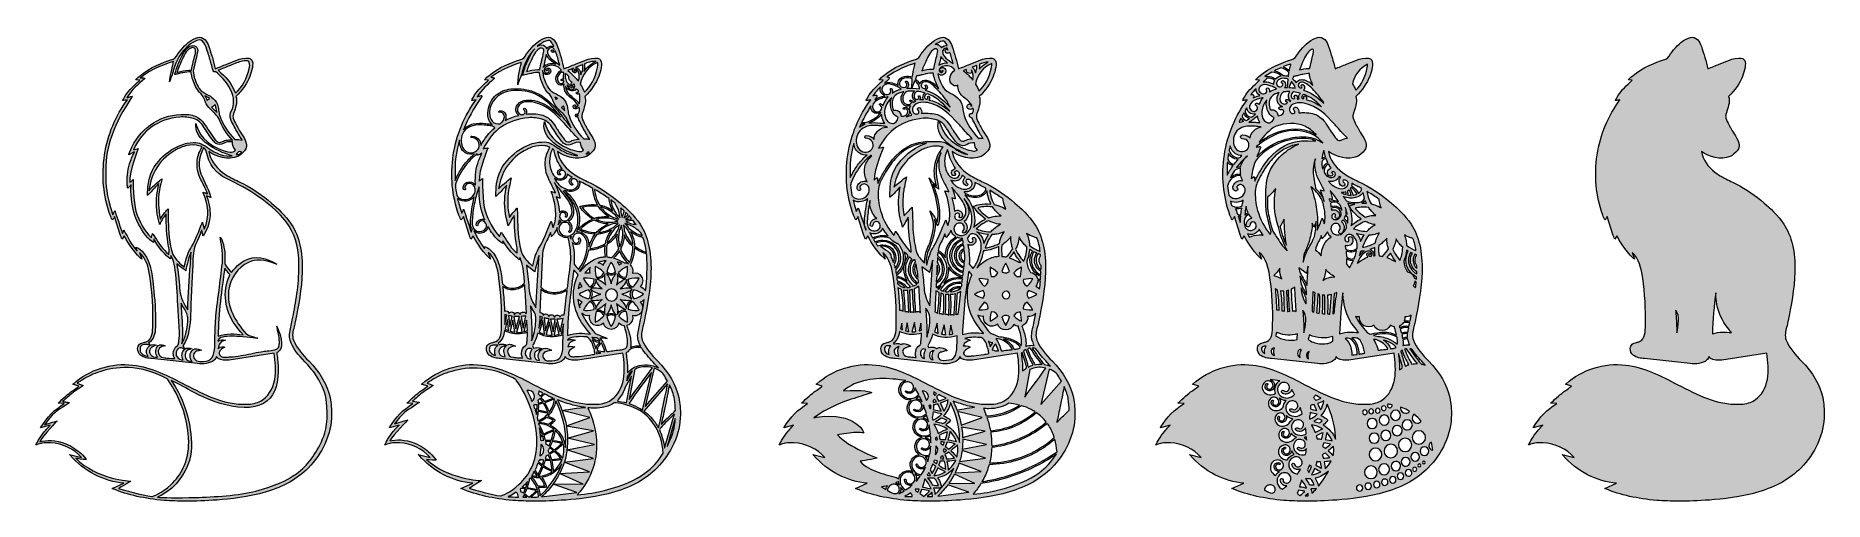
# Model space of a CAD drawing. Header units: millimetres. Extents: x -537 to 1422, y -594 to -84.
import ezdxf

# ---------------------------------------------------------------- set-up
doc = ezdxf.new("R2010")
doc.units = ezdxf.units.MM
doc.header["$MEASUREMENT"] = 0
for name, color, linetype in [('Layer 1', 7, 'Continuous'), ('Layer 2', 7, 'Continuous'), ('Layer 3', 7, 'Continuous'), ('Layer 4', 7, 'Continuous'), ('Layer 5', 7, 'Continuous')]:
    doc.layers.add(name, color=color, linetype=linetype)

msp = doc.modelspace()

# ---------------------------------------------------------------- hatches: boundary and pattern name
at = {"layer": 'Layer 1'}
h = msp.add_hatch(color=5, dxfattribs=at)
h.dxf.hatch_style = 2
edge = h.paths.add_edge_path()
edge.add_spline(control_points=[(1420, -480.2), (1417, -466.3), (1409.1, -452.7), (1396.6, -440), (1390.8, -434.1), (1382.8, -425.4), (1380, -417.4), (1378.1, -412.1), (1379.3, -407.7), (1380.6, -402.5), (1381.1, -400.9), (1381.5, -399.2), (1381.9, -397.4), (1385.4, -379.9), (1389, -361.3), (1389.5, -342.6), (1390.1, -320.5), (1386.1, -303.4), (1377.5, -290.4), (1370.9, -280.4), (1362.3, -272.9), (1356, -267.4), (1345.6, -258.3), (1337.7, -252.9), (1324.3, -245.9), (1322.2, -244.8), (1320, -243.7), (1317.9, -242.7), (1312.3, -239.9), (1307, -237.3), (1302.3, -233.7), (1294.2, -227.5), (1288.8, -219.4), (1287.1, -210.9), (1295.7, -216.4), (1308.3, -220.6), (1318.8, -216.2), (1321.1, -215.2), (1324.8, -211.6), (1326.2, -210), (1331.3, -204.2), (1326.8, -197.3), (1322.9, -191.3), (1321.5, -189.2), (1320.2, -187.2), (1319.3, -185.3), (1318.8, -184.2), (1318.2, -183.1), (1317.5, -181.8), (1316.1, -179.2), (1314.7, -176.5), (1314, -174.2), (1313.6, -172.9), (1313.6, -171.4), (1314, -170.1), (1314.4, -168.8), (1314.8, -167.7), (1315.1, -166.6), (1317.1, -160.4), (1318.7, -155.4), (1316.9, -150.7), (1324.2, -143.4), (1329.4, -135.9), (1332.2, -128.5), (1334.4, -122.6), (1336.6, -114.7), (1334.4, -110.8), (1333.6, -109.5), (1332.5, -108.8), (1330.9, -108.5), (1327.7, -108), (1320.6, -109.4), (1317.9, -110.6), (1314.1, -112.2), (1310.4, -113.7), (1306.8, -115.1), (1302.7, -116.8), (1298.5, -118.5), (1294.2, -120.3), (1292.3, -112), (1290, -103.8), (1287.1, -95.8), (1286.1, -93), (1285, -90.3), (1282.9, -88.3), (1278.2, -84.1), (1273, -85), (1264.8, -91.5), (1259.1, -96.1), (1254, -102), (1250.2, -108.7), (1249, -109.2), (1247.5, -109.8), (1245.7, -110.4), (1237.3, -113.2), (1223.4, -118.1), (1210.8, -128.5), (1209.7, -129.5), (1207.9, -131.6), (1207.8, -131.7), (1207.8, -131.7), (1207.2, -132.4), (1207.2, -132.4), (1207.2, -132.4), (1211.5, -132.6), (1211.5, -132.6), (1209, -134.8), (1201.1, -142.3), (1197.7, -146.9), (1196.3, -148.7), (1193.3, -154.1), (1193.2, -154.4), (1193.2, -154.4), (1192.8, -155.1), (1192.8, -155.1), (1192.8, -155.1), (1193.6, -155), (1193.6, -155), (1194.2, -154.9), (1196.5, -154.6), (1198, -154.3), (1185.1, -171.5), (1176.4, -192.3), (1173, -214.4), (1169.5, -237), (1171.7, -259.8), (1179.1, -280.4), (1179.8, -282.4), (1181.2, -285.2), (1181.3, -285.3), (1181.3, -285.3), (1181.6, -285.9), (1181.6, -285.9), (1181.6, -285.9), (1182, -285.3), (1182, -285.3), (1182, -285.3), (1183.2, -283.6), (1184.1, -282.1), (1184.1, -282.1), (1190.2, -301.5), (1190.2, -301.5), (1190.7, -303.1), (1191.8, -306), (1191.9, -306.1), (1191.9, -306.1), (1192.2, -306.9), (1192.2, -306.9), (1192.2, -306.9), (1194.7, -303.1), (1194.7, -303.1), (1196.3, -306.2), (1203.4, -319.6), (1212.6, -327.5), (1212.6, -327.5), (1213.8, -328.5), (1213.8, -328.5), (1213.8, -328.5), (1211.3, -321.3), (1211.3, -321.3), (1219, -327.9), (1221.5, -339.1), (1222.9, -349.3), (1225.2, -366.1), (1226.3, -383.2), (1225.9, -400.1), (1225.9, -400.5), (1225.9, -400.9), (1225.9, -401.3), (1225.8, -407.3), (1225.7, -416.4), (1219.4, -418.9), (1218.4, -419.4), (1217.2, -419.6), (1216.2, -419.9), (1214.5, -420.3), (1212.7, -420.7), (1211.4, -421.8), (1210, -422.9), (1209.2, -424.6), (1209.2, -426.6), (1209.1, -429.2), (1210.4, -432), (1212.4, -433.7), (1215.9, -436.6), (1220.8, -437.2), (1224.8, -437.6), (1224.8, -437.6), (1274.9, -443), (1274.9, -443), (1280.6, -443.7), (1288.7, -443.1), (1292.9, -439.3), (1294.2, -438.2), (1295.1, -436.8), (1295.5, -435.2), (1295.9, -436), (1296.5, -436.7), (1297.2, -437.3), (1300.2, -439.5), (1305.4, -439.7), (1309.4, -439.1), (1309.4, -439.1), (1358.8, -431.5), (1358.8, -431.5), (1360, -441), (1361.2, -450.8), (1359.4, -460.4), (1359.3, -461.1), (1359.1, -461.8), (1359, -462.4), (1358.9, -462.9), (1358.7, -463.3), (1358.6, -463.8), (1356.2, -473), (1350.8, -480.4), (1343.9, -484), (1339.8, -486.3), (1334.6, -487.4), (1328.1, -487.6), (1304.3, -488.4), (1282.4, -477.1), (1261.3, -466.1), (1243.1, -456.7), (1224.3, -447), (1204.1, -444.6), (1180.7, -441.9), (1156.4, -449.6), (1138.9, -465.2), (1138.9, -465.2), (1138.3, -465.7), (1138.3, -465.7), (1138.3, -465.7), (1145, -467.7), (1145, -467.7), (1142.9, -469.2), (1137, -473.4), (1135.3, -474.7), (1133.1, -476.3), (1123.3, -485.3), (1122.8, -485.7), (1122.8, -485.7), (1122.1, -486.3), (1122.1, -486.3), (1122.1, -486.3), (1128.8, -486.9), (1128.8, -486.9), (1118.4, -493.1), (1109.7, -501.9), (1103.5, -512.4), (1103.5, -512.4), (1103, -513.3), (1103, -513.3), (1103, -513.3), (1113.6, -510.3), (1113.6, -510.3), (1113.1, -510.8), (1112.7, -511.3), (1112.2, -511.8), (1111.9, -512.2), (1111.6, -512.5), (1111.4, -512.7), (1110.1, -514.1), (1108.8, -515.5), (1107.6, -517), (1105.2, -519.9), (1103, -523), (1101, -526.2), (1100.6, -527), (1098.3, -531), (1098.2, -531.2), (1098.2, -531.2), (1097.7, -532.1), (1097.7, -532.1), (1097.7, -532.1), (1098.7, -531.8), (1098.7, -531.8), (1100.3, -531.3), (1103.6, -530.3), (1104.4, -530.2), (1107.5, -529.7), (1110.7, -529.6), (1113.9, -529.8), (1127, -530.5), (1139.3, -536.3), (1147.7, -545.8), (1147.7, -545.8), (1147.7, -545.8), (1147.7, -545.8), (1147.7, -545.8), (1134.6, -542.4), (1134.6, -542.4), (1134.6, -542.4), (1135.5, -543.4), (1135.5, -543.4), (1142.8, -552.1), (1152.2, -559.5), (1162.6, -564.8), (1172.5, -569.9), (1183.4, -573), (1194.3, -574), (1194.3, -574), (1181.3, -579.8), (1181.3, -579.8), (1181.3, -579.8), (1182.2, -580.2), (1182.2, -580.2), (1198.7, -586.9), (1217.1, -591.1), (1238.2, -592.8), (1245.8, -593.4), (1253.7, -593.7), (1262.3, -593.7), (1272.6, -593.7), (1283.7, -593.3), (1296.1, -592.4), (1310, -591.3), (1330.8, -589.3), (1350, -583.5), (1369.3, -577.7), (1384.4, -569.2), (1396, -557.4), (1403.7, -549.6), (1410.1, -540.3), (1414.6, -530.5), (1419.3, -520), (1421.7, -509.4), (1421.7, -498.8), (1421.7, -493.9), (1421.4, -486.6), (1420, -480.2)], knot_values=[0, 0, 0, 0, 1, 1, 1, 2, 2, 2, 3, 3, 3, 4, 4, 4, 5, 5, 5, 6, 6, 6, 7, 7, 7, 8, 8, 8, 9, 9, 9, 10, 10, 10, 11, 11, 11, 12, 12, 12, 13, 13, 13, 14, 14, 14, 15, 15, 15, 16, 16, 16, 17, 17, 17, 18, 18, 18, 19, 19, 19, 20, 20, 20, 21, 21, 21, 22, 22, 22, 23, 23, 23, 24, 24, 24, 25, 25, 25, 26, 26, 26, 27, 27, 27, 28, 28, 28, 29, 29, 29, 30, 30, 30, 31, 31, 31, 32, 32, 32, 33, 33, 33, 34, 34, 34, 35, 35, 35, 36, 36, 36, 37, 37, 37, 38, 38, 38, 39, 39, 39, 40, 40, 40, 41, 41, 41, 42, 42, 42, 43, 43, 43, 44, 44, 44, 45, 45, 45, 46, 46, 46, 47, 47, 47, 48, 48, 48, 49, 49, 49, 50, 50, 50, 51, 51, 51, 52, 52, 52, 53, 53, 53, 54, 54, 54, 55, 55, 55, 56, 56, 56, 57, 57, 57, 58, 58, 58, 59, 59, 59, 60, 60, 60, 61, 61, 61, 62, 62, 62, 63, 63, 63, 64, 64, 64, 65, 65, 65, 66, 66, 66, 67, 67, 67, 68, 68, 68, 69, 69, 69, 70, 70, 70, 71, 71, 71, 72, 72, 72, 73, 73, 73, 74, 74, 74, 75, 75, 75, 76, 76, 76, 77, 77, 77, 78, 78, 78, 79, 79, 79, 80, 80, 80, 81, 81, 81, 82, 82, 82, 83, 83, 83, 84, 84, 84, 85, 85, 85, 86, 86, 86, 87, 87, 87, 88, 88, 88, 89, 89, 89, 90, 90, 90, 91, 91, 91, 92, 92, 92, 93, 93, 93, 94, 94, 94, 95, 95, 95, 96, 96, 96, 97, 97, 97, 98, 98, 98, 99, 99, 99, 100, 100, 100, 101, 101, 101, 102, 102, 102, 103, 103, 103, 104, 104, 104, 105, 105, 105, 106, 106, 106, 107, 107, 107, 108, 108, 108, 109, 109, 109, 110, 110, 110, 110], degree=3, periodic=1)
edge = h.paths.add_edge_path()
edge.add_spline(control_points=[(1262.1, -396.3), (1261.8, -401.2), (1261.2, -405.6), (1260.2, -409.5), (1260.2, -402.4), (1259.7, -395.3), (1259.3, -388.4), (1259.3, -388.4), (1259.3, -388.4), (1259.3, -388.4), (1259.2, -387.2), (1259.1, -385.9), (1259, -384.7), (1259.1, -384.7), (1259.1, -384.8), (1259.1, -384.8), (1261.5, -388.3), (1262.4, -391.7), (1262.1, -396.3)], knot_values=[0, 0, 0, 0, 1, 1, 1, 2, 2, 2, 3, 3, 3, 4, 4, 4, 5, 5, 5, 6, 6, 6, 6], degree=3, periodic=1)
edge = h.paths.add_edge_path()
edge.add_spline(control_points=[(1299.3, -410.4), (1299.6, -395.1), (1301.1, -379.3), (1302.8, -365.4), (1302.7, -368.4), (1303.1, -371.5), (1303.6, -374.7), (1305.2, -384.2), (1307, -391.7), (1314.4, -401.6), (1316.3, -404.2), (1318.4, -406.9), (1320.1, -409.1), (1313.8, -408.3), (1306.9, -408.1), (1299.3, -410.4)], knot_values=[0, 0, 0, 0, 1, 1, 1, 2, 2, 2, 3, 3, 3, 4, 4, 4, 5, 5, 5, 5], degree=3, periodic=1)
at = {"layer": 'Layer 2'}
h = msp.add_hatch(color=2, dxfattribs=at)
h.dxf.hatch_style = 2
edge = h.paths.add_edge_path()
edge.add_spline(control_points=[(-214.7, -480.2), (-217.7, -466.3), (-225.6, -452.7), (-238.1, -440), (-243.9, -434.1), (-251.9, -425.4), (-254.7, -417.4), (-256.6, -412.1), (-255.4, -407.7), (-254, -402.5), (-253.6, -400.9), (-253.2, -399.2), (-252.8, -397.4), (-249.2, -379.9), (-245.7, -361.3), (-245.2, -342.6), (-244.6, -320.5), (-248.5, -303.4), (-257.2, -290.4), (-263.8, -280.4), (-272.4, -272.9), (-278.7, -267.4), (-289, -258.3), (-297, -252.9), (-310.3, -245.9), (-312.5, -244.8), (-314.6, -243.7), (-316.7, -242.7), (-322.3, -239.9), (-327.7, -237.3), (-332.4, -233.7), (-340.5, -227.5), (-345.9, -219.4), (-347.5, -210.9), (-339, -216.4), (-326.4, -220.6), (-315.8, -216.2), (-313.5, -215.2), (-309.8, -211.6), (-308.4, -210), (-303.4, -204.2), (-307.9, -197.3), (-311.8, -191.3), (-313.2, -189.2), (-314.4, -187.2), (-315.3, -185.3), (-315.9, -184.2), (-316.5, -183.1), (-317.2, -181.8), (-318.6, -179.2), (-320, -176.5), (-320.7, -174.2), (-321.1, -172.9), (-321.1, -171.4), (-320.6, -170.1), (-320.3, -168.8), (-319.9, -167.7), (-319.5, -166.6), (-317.5, -160.4), (-315.9, -155.4), (-317.8, -150.7), (-310.5, -143.4), (-305.3, -135.9), (-302.5, -128.5), (-300.3, -122.6), (-298.1, -114.7), (-300.3, -110.8), (-301, -109.5), (-302.2, -108.8), (-303.7, -108.5), (-307, -108), (-314.1, -109.4), (-316.8, -110.6), (-320.6, -112.2), (-324.3, -113.7), (-327.9, -115.1), (-332, -116.8), (-336.2, -118.5), (-340.4, -120.3), (-342.3, -112), (-344.7, -103.8), (-347.5, -95.8), (-348.6, -93), (-349.6, -90.3), (-351.7, -88.3), (-356.4, -84.1), (-361.7, -85), (-369.9, -91.5), (-375.6, -96.1), (-380.6, -102), (-384.5, -108.7), (-385.7, -109.2), (-387.2, -109.8), (-389, -110.4), (-397.3, -113.2), (-411.3, -118.1), (-423.8, -128.5), (-425, -129.5), (-426.8, -131.6), (-426.9, -131.7), (-426.9, -131.7), (-427.4, -132.4), (-427.4, -132.4), (-427.4, -132.4), (-423.1, -132.6), (-423.1, -132.6), (-425.6, -134.8), (-433.6, -142.3), (-437, -146.9), (-438.4, -148.7), (-441.4, -154.1), (-441.5, -154.4), (-441.5, -154.4), (-441.9, -155.1), (-441.9, -155.1), (-441.9, -155.1), (-441.1, -155), (-441.1, -155), (-440.5, -154.9), (-438.2, -154.6), (-436.7, -154.3), (-449.6, -171.5), (-458.2, -192.3), (-461.6, -214.4), (-465.1, -237), (-463, -259.8), (-455.5, -280.4), (-454.8, -282.4), (-453.5, -285.2), (-453.4, -285.3), (-453.4, -285.3), (-453.1, -285.9), (-453.1, -285.9), (-453.1, -285.9), (-452.7, -285.3), (-452.7, -285.3), (-452.6, -285.3), (-451.4, -283.6), (-450.6, -282.1), (-450.6, -282.1), (-444.5, -301.5), (-444.5, -301.5), (-444, -303.1), (-442.9, -306), (-442.8, -306.1), (-442.8, -306.1), (-442.5, -306.9), (-442.5, -306.9), (-442.5, -306.9), (-440, -303.1), (-440, -303.1), (-438.4, -306.2), (-431.3, -319.6), (-422.1, -327.5), (-422.1, -327.5), (-420.9, -328.5), (-420.9, -328.5), (-420.9, -328.5), (-423.4, -321.3), (-423.4, -321.3), (-415.6, -327.9), (-413.1, -339.1), (-411.7, -349.3), (-409.4, -366.1), (-408.4, -383.2), (-408.8, -400.1), (-408.8, -400.5), (-408.8, -400.9), (-408.8, -401.3), (-408.9, -407.3), (-409, -416.4), (-415.3, -418.9), (-416.3, -419.4), (-417.4, -419.6), (-418.5, -419.9), (-420.2, -420.3), (-421.9, -420.7), (-423.3, -421.8), (-424.7, -422.9), (-425.5, -424.6), (-425.5, -426.6), (-425.5, -429.2), (-424.3, -432), (-422.3, -433.7), (-418.7, -436.6), (-413.8, -437.2), (-409.9, -437.6), (-409.9, -437.6), (-359.8, -443), (-359.8, -443), (-354.1, -443.7), (-346, -443.1), (-341.7, -439.3), (-340.4, -438.2), (-339.6, -436.8), (-339.2, -435.2), (-338.8, -436), (-338.2, -436.7), (-337.4, -437.3), (-334.5, -439.5), (-329.2, -439.7), (-325.3, -439.1), (-325.3, -439.1), (-275.8, -431.5), (-275.8, -431.5), (-274.7, -441), (-273.5, -450.8), (-275.3, -460.4), (-277.2, -471.1), (-283, -479.9), (-290.8, -484), (-294.9, -486.3), (-300.1, -487.4), (-306.6, -487.6), (-330.3, -488.4), (-352.2, -477.1), (-373.4, -466.1), (-391.6, -456.7), (-410.4, -447), (-430.6, -444.6), (-453.9, -441.9), (-478.3, -449.6), (-495.8, -465.2), (-495.8, -465.2), (-496.4, -465.7), (-496.4, -465.7), (-496.4, -465.7), (-489.7, -467.7), (-489.7, -467.7), (-491.7, -469.2), (-497.7, -473.4), (-499.4, -474.7), (-501.5, -476.3), (-511.4, -485.3), (-511.8, -485.7), (-511.8, -485.7), (-512.5, -486.3), (-512.5, -486.3), (-512.5, -486.3), (-505.8, -486.9), (-505.8, -486.9), (-516.3, -493.1), (-525, -501.9), (-531.1, -512.4), (-531.1, -512.4), (-531.7, -513.3), (-531.7, -513.3), (-531.7, -513.3), (-521.1, -510.3), (-521.1, -510.3), (-521.6, -510.8), (-522, -511.3), (-522.4, -511.8), (-522.7, -512.2), (-523, -512.5), (-523.2, -512.7), (-524.6, -514.1), (-525.8, -515.5), (-527, -517), (-529.4, -519.9), (-531.7, -523), (-533.6, -526.2), (-534.1, -527), (-536.4, -531), (-536.5, -531.2), (-536.5, -531.2), (-537, -532.1), (-537, -532.1), (-537, -532.1), (-536, -531.8), (-536, -531.8), (-534.3, -531.3), (-531, -530.3), (-530.3, -530.2), (-527.2, -529.7), (-524, -529.6), (-520.7, -529.8), (-507.6, -530.5), (-495.3, -536.3), (-487, -545.8), (-487, -545.8), (-487, -545.8), (-487, -545.8), (-487, -545.8), (-500, -542.4), (-500, -542.4), (-500, -542.4), (-499.2, -543.4), (-499.2, -543.4), (-491.8, -552.1), (-482.4, -559.5), (-472, -564.8), (-462.1, -569.9), (-451.2, -573), (-440.4, -574), (-440.4, -574), (-453.4, -579.8), (-453.4, -579.8), (-453.4, -579.8), (-452.5, -580.2), (-452.5, -580.2), (-435.9, -586.9), (-417.6, -591.1), (-396.5, -592.8), (-388.9, -593.4), (-380.9, -593.7), (-372.4, -593.7), (-362.1, -593.7), (-351, -593.3), (-338.5, -592.4), (-324.6, -591.3), (-303.9, -589.3), (-284.7, -583.5), (-265.3, -577.7), (-250.3, -569.2), (-238.7, -557.4), (-230.9, -549.6), (-224.5, -540.3), (-220.1, -530.5), (-215.4, -520), (-213, -509.4), (-213, -498.8), (-213, -493.9), (-213.3, -486.6), (-214.7, -480.2)], knot_values=[0, 0, 0, 0, 1, 1, 1, 2, 2, 2, 3, 3, 3, 4, 4, 4, 5, 5, 5, 6, 6, 6, 7, 7, 7, 8, 8, 8, 9, 9, 9, 10, 10, 10, 11, 11, 11, 12, 12, 12, 13, 13, 13, 14, 14, 14, 15, 15, 15, 16, 16, 16, 17, 17, 17, 18, 18, 18, 19, 19, 19, 20, 20, 20, 21, 21, 21, 22, 22, 22, 23, 23, 23, 24, 24, 24, 25, 25, 25, 26, 26, 26, 27, 27, 27, 28, 28, 28, 29, 29, 29, 30, 30, 30, 31, 31, 31, 32, 32, 32, 33, 33, 33, 34, 34, 34, 35, 35, 35, 36, 36, 36, 37, 37, 37, 38, 38, 38, 39, 39, 39, 40, 40, 40, 41, 41, 41, 42, 42, 42, 43, 43, 43, 44, 44, 44, 45, 45, 45, 46, 46, 46, 47, 47, 47, 48, 48, 48, 49, 49, 49, 50, 50, 50, 51, 51, 51, 52, 52, 52, 53, 53, 53, 54, 54, 54, 55, 55, 55, 56, 56, 56, 57, 57, 57, 58, 58, 58, 59, 59, 59, 60, 60, 60, 61, 61, 61, 62, 62, 62, 63, 63, 63, 64, 64, 64, 65, 65, 65, 66, 66, 66, 67, 67, 67, 68, 68, 68, 69, 69, 69, 70, 70, 70, 71, 71, 71, 72, 72, 72, 73, 73, 73, 74, 74, 74, 75, 75, 75, 76, 76, 76, 77, 77, 77, 78, 78, 78, 79, 79, 79, 80, 80, 80, 81, 81, 81, 82, 82, 82, 83, 83, 83, 84, 84, 84, 85, 85, 85, 86, 86, 86, 87, 87, 87, 88, 88, 88, 89, 89, 89, 90, 90, 90, 91, 91, 91, 92, 92, 92, 93, 93, 93, 94, 94, 94, 95, 95, 95, 96, 96, 96, 97, 97, 97, 98, 98, 98, 99, 99, 99, 100, 100, 100, 101, 101, 101, 102, 102, 102, 103, 103, 103, 104, 104, 104, 105, 105, 105, 106, 106, 106, 107, 107, 107, 108, 108, 108, 108], degree=3, periodic=1)
edge = h.paths.add_edge_path()
edge.add_spline(control_points=[(-432.8, -571.7), (-432.8, -571.7), (-470.2, -570.1), (-493, -546.7), (-492.4, -546.8), (-491.8, -547), (-491.2, -547.1), (-488.3, -548), (-481.4, -548.1), (-481.4, -548.1), (-481.4, -548.1), (-485.5, -543.1), (-487.7, -541.2), (-491.3, -538.1), (-497, -533.7), (-504.1, -530.8), (-514.8, -526.4), (-525.8, -526.5), (-532.6, -528.6), (-528.7, -521.3), (-513.6, -505.9), (-513.6, -505.9), (-513.6, -505.9), (-518.6, -507.2), (-521, -508), (-523.2, -508.8), (-525.5, -509.6), (-527.5, -510.1), (-519.6, -498.2), (-512.7, -493.8), (-505.3, -489.2), (-503.8, -488.3), (-502.3, -487.3), (-500.8, -486.2), (-500.8, -486.2), (-499.9, -485.7), (-499.9, -485.7), (-499.9, -485.7), (-500.9, -485.5), (-500.9, -485.5), (-502.6, -485.1), (-504.1, -485), (-505.6, -484.9), (-506.3, -484.9), (-507, -484.8), (-507.7, -484.7), (-506.4, -483.6), (-505.1, -482.4), (-503.8, -481.3), (-501.9, -479.5), (-500, -477.8), (-497.9, -476.1), (-495.6, -474.2), (-493, -472.4), (-490.4, -470.8), (-488.8, -469.7), (-487.2, -468.6), (-485.6, -467.5), (-485.6, -467.5), (-485, -467), (-485, -467), (-485, -467), (-485.7, -466.7), (-485.7, -466.7), (-486.4, -466.5), (-487.3, -466.1), (-488.1, -465.8), (-489.3, -465.3), (-490.6, -464.8), (-491.7, -464.4), (-490.3, -463.5), (-489.1, -462.8), (-488, -462.1), (-485.2, -460.4), (-483, -459), (-479.2, -457), (-473.3, -454), (-452.1, -444.3), (-425.9, -448.3), (-407.9, -451.1), (-394, -459.2), (-392.9, -459.8), (-392.4, -460.5), (-386.8, -467.9), (-381.3, -479.5), (-371.6, -500), (-369.5, -517.7), (-369.5, -529), (-369.4, -539.3), (-371.4, -548.8), (-375.4, -557.3), (-378.7, -564.1), (-383.2, -570.3), (-389, -575.7), (-399, -585), (-409.1, -588.6), (-409.9, -588.7), (-420.5, -587.1), (-441.2, -581.2), (-446.2, -579.7), (-444.3, -578.9), (-432.8, -571.7), (-432.8, -571.7)], knot_values=[0, 0, 0, 0, 1, 1, 1, 2, 2, 2, 3, 3, 3, 4, 4, 4, 5, 5, 5, 6, 6, 6, 7, 7, 7, 8, 8, 8, 9, 9, 9, 10, 10, 10, 11, 11, 11, 12, 12, 12, 13, 13, 13, 14, 14, 14, 15, 15, 15, 16, 16, 16, 17, 17, 17, 18, 18, 18, 19, 19, 19, 20, 20, 20, 21, 21, 21, 22, 22, 22, 23, 23, 23, 24, 24, 24, 25, 25, 25, 26, 26, 26, 27, 27, 27, 28, 28, 28, 29, 29, 29, 30, 30, 30, 31, 31, 31, 32, 32, 32, 33, 33, 33, 34, 34, 34, 34], degree=3, periodic=1)
edge = h.paths.add_edge_path()
edge.add_spline(control_points=[(-402.1, -588.5), (-401.1, -588), (-400.2, -587.5), (-399.8, -587.3), (-381.9, -578.4), (-373.2, -560.9), (-370.3, -553.8), (-365.3, -541.6), (-366.2, -528), (-367.9, -515.1), (-371.7, -486.7), (-384.8, -466.8), (-388.7, -461.4), (-384.6, -463.5), (-373.6, -469), (-367.1, -472.7), (-355.5, -479.3), (-342.1, -484.8), (-330.4, -487.8), (-309.2, -493.3), (-293.5, -492), (-283.6, -483.8), (-274.6, -476.4), (-270.5, -463.3), (-271.6, -444.8), (-271.8, -442.3), (-272.1, -439.2), (-272.4, -436.5), (-272.7, -434.1), (-273, -431.5), (-273, -430.8), (-270.5, -429.9), (-266.7, -426.8), (-268.1, -416.7), (-268.6, -412.7), (-273, -402), (-273, -402), (-273, -402), (-271.6, -409), (-270.9, -412.1), (-270.3, -415), (-270, -418.5), (-270.2, -421.2), (-270.2, -421.2), (-270.3, -421.4), (-270.3, -421.4), (-270.4, -423.7), (-270.7, -427.1), (-275.1, -428.1), (-277.9, -428.7), (-280.7, -428.9), (-283.4, -429.2), (-285.6, -429.4), (-287.8, -429.6), (-290.1, -430), (-293.9, -430.6), (-297.7, -431.4), (-301.4, -432.2), (-304.9, -432.9), (-308.6, -433.7), (-312.2, -434.3), (-316.2, -435), (-320.2, -435.4), (-323.6, -435.7), (-323.6, -435.7), (-324.9, -435.8), (-324.9, -435.8), (-326.3, -435.9), (-327.9, -436), (-329.4, -436.1), (-331.4, -436.2), (-332.8, -435.9), (-334, -435.2), (-335.1, -434.5), (-335.9, -433.3), (-336.1, -432.1), (-336.3, -430.7), (-335.5, -429.3), (-334.8, -428.3), (-333.7, -426.8), (-329.9, -425), (-329.9, -425), (-329.9, -425), (-332.6, -424), (-334.9, -425), (-335.6, -425.3), (-336.1, -425.6), (-336.6, -426), (-336.7, -426), (-336.8, -426.1), (-336.9, -426.2), (-337.1, -426.3), (-337.2, -426.3), (-337.3, -426.4), (-336.9, -424.4), (-336.2, -422.2), (-335.2, -420.5), (-333.6, -417.8), (-329.1, -417.5), (-329.1, -417.5), (-329.1, -417.5), (-331.4, -417.1), (-331.4, -417.1), (-331.5, -417.1), (-335.3, -416.5), (-337.5, -418.4), (-337.5, -417.2), (-336.6, -415.8), (-335.9, -415.4), (-332, -413.1), (-323, -412.5), (-316.7, -413.2), (-309.4, -414), (-294, -415.3), (-293.9, -415.3), (-293.9, -415.3), (-305.3, -411.8), (-306.6, -410.3), (-313.1, -402.9), (-318.1, -395.7), (-321.3, -388.7), (-325.3, -380.1), (-326.8, -371.6), (-325.8, -363.4), (-324.1, -349.5), (-315.7, -337.6), (-304, -332.2), (-295.8, -328.5), (-286.8, -328.8), (-275.6, -333.3), (-275.3, -333.4), (-275.1, -333.5), (-274.9, -333.6), (-274.4, -333.8), (-273.8, -334), (-273.4, -334.2), (-273.4, -334.2), (-273, -334.3), (-273, -334.3), (-273, -334.3), (-287.2, -324.6), (-299.9, -327.1), (-310.5, -329.3), (-317.4, -336.5), (-322.7, -343.3), (-323.2, -342.8), (-323.6, -342.2), (-324.1, -341.7), (-325.9, -339.3), (-327.9, -336.9), (-329.7, -334.4), (-330, -334.1), (-329.9, -333.5), (-329.8, -332.9), (-329.8, -332.6), (-329.8, -332.3), (-329.8, -332), (-329.7, -324.7), (-329.7, -317.7), (-332.4, -309.6), (-332.7, -308.7), (-333.4, -306.6), (-334.1, -305.7), (-334.1, -305.7), (-335.2, -304.5), (-335.2, -304.5), (-335.2, -304.5), (-334.7, -306.8), (-334.7, -306.8), (-333.4, -313.9), (-331.6, -323.7), (-332.6, -332.9), (-333.8, -342.7), (-335.1, -353.2), (-336.3, -362.5), (-337.9, -375.6), (-339.4, -386.9), (-339.9, -393.2), (-340.6, -401.8), (-340.7, -410.7), (-340.9, -419.2), (-340.9, -421.3), (-341, -423.3), (-341, -425.4), (-341, -425.4), (-341, -425.7), (-341, -425.7), (-341, -426.4), (-341.1, -427), (-341.2, -427.8), (-342.8, -438.4), (-346.1, -440.9), (-357.6, -440.7), (-359.9, -440.7), (-362, -439.6), (-363.2, -437.9), (-364.3, -436.3), (-364.5, -434.4), (-363.8, -432.3), (-363.2, -430.6), (-361.2, -429.4), (-359.6, -429.1), (-359.3, -429.1), (-358.9, -429), (-358.5, -428.9), (-357.9, -428.8), (-357.3, -428.7), (-356.8, -428.6), (-356.8, -428.6), (-355.6, -428.3), (-355.6, -428.3), (-355.6, -428.3), (-356.7, -427.8), (-356.7, -427.8), (-359.4, -426.7), (-361.8, -426), (-364.8, -428), (-366.6, -429.3), (-367.9, -431.8), (-368, -434.4), (-368, -436.7), (-367.2, -438.9), (-365.6, -440.6), (-369.3, -440.2), (-372.3, -439.5), (-373.1, -436.5), (-373.7, -434.2), (-373.5, -432.2), (-372.5, -430.3), (-371.3, -428.2), (-368.6, -427.5), (-367.4, -427.2), (-367.4, -427.2), (-365.8, -426.8), (-365.8, -426.8), (-365.8, -426.8), (-367.2, -426.5), (-367.2, -426.5), (-367.4, -426.4), (-371.9, -425.2), (-374.1, -427.3), (-377.3, -430.4), (-377.7, -434.5), (-375.5, -438.9), (-378.3, -439), (-380.7, -437.9), (-382.1, -435.8), (-383.8, -433.5), (-383.8, -430.7), (-382.2, -428.1), (-380.7, -425.5), (-378.5, -425.1), (-374.9, -426.8), (-374.9, -426.8), (-374.5, -427), (-374.5, -427), (-374.5, -427), (-374.4, -425.6), (-375.8, -423.7), (-375.8, -423.7), (-375.8, -423.7), (-375.8, -423.7), (-375.8, -423.7), (-375.8, -423.7), (-375.8, -423.6), (-368.9, -413.1), (-367.8, -401.1), (-367.5, -389.8), (-367.2, -377.3), (-365.8, -348.8), (-365.1, -335.1), (-365, -331.2), (-364.8, -328.6), (-364.8, -328.2), (-364.6, -319.8), (-363.2, -314), (-359.8, -308.1), (-358, -304.8), (-355.3, -296.9), (-355.2, -296.6), (-354.7, -299), (-353.9, -303.1), (-353.9, -303.1), (-353.9, -303.1), (-341.2, -289.4), (-348.2, -264.6), (-348.5, -263.5), (-348.9, -262.4), (-349.3, -261.2), (-349.6, -260.7), (-349.8, -260.1), (-350, -259.5), (-348.5, -260), (-345.3, -261.2), (-345.3, -261.2), (-345.3, -261.2), (-346.2, -255.4), (-354.5, -238.9), (-359.7, -228.7), (-359.2, -218.2), (-353.2, -206.9), (-351.5, -207.6), (-350.8, -208.6), (-350.4, -210.4), (-347.4, -224.6), (-340.1, -234.4), (-328, -240.5), (-316.4, -246.2), (-304.1, -252.5), (-292.9, -260.3), (-282.2, -267.7), (-273.3, -275.5), (-266.3, -283.5), (-256.2, -295), (-250.4, -308.6), (-249.2, -324.1), (-247.6, -345.7), (-250.6, -366.2), (-253.7, -383.5), (-254.4, -387.4), (-255.2, -391.4), (-256, -395.3), (-257.1, -400.4), (-258.1, -405.6), (-259, -410.8), (-259.4, -413.1), (-258.9, -415.3), (-258.4, -417.3), (-256, -426.2), (-249.3, -433.5), (-242.2, -441.1), (-238.1, -445.6), (-233.9, -450.2), (-230.6, -455.1), (-226.1, -461.8), (-220.5, -471.9), (-219, -481.8), (-215.5, -504.2), (-219.9, -518.7), (-222.8, -525.4), (-230.2, -542.5), (-239.3, -554.7), (-251.5, -563.6), (-262.3, -571.5), (-275.6, -577.2), (-295.9, -582.6), (-314.2, -587.4), (-342.2, -589.1), (-362.3, -589.6), (-381.9, -590.1), (-398.7, -589.8), (-403.8, -589.4), (-403.3, -589.2), (-402.7, -588.8), (-402.1, -588.5)], knot_values=[0, 0, 0, 0, 1, 1, 1, 2, 2, 2, 3, 3, 3, 4, 4, 4, 5, 5, 5, 6, 6, 6, 7, 7, 7, 8, 8, 8, 9, 9, 9, 10, 10, 10, 11, 11, 11, 12, 12, 12, 13, 13, 13, 14, 14, 14, 15, 15, 15, 16, 16, 16, 17, 17, 17, 18, 18, 18, 19, 19, 19, 20, 20, 20, 21, 21, 21, 22, 22, 22, 23, 23, 23, 24, 24, 24, 25, 25, 25, 26, 26, 26, 27, 27, 27, 28, 28, 28, 29, 29, 29, 30, 30, 30, 31, 31, 31, 32, 32, 32, 33, 33, 33, 34, 34, 34, 35, 35, 35, 36, 36, 36, 37, 37, 37, 38, 38, 38, 39, 39, 39, 40, 40, 40, 41, 41, 41, 42, 42, 42, 43, 43, 43, 44, 44, 44, 45, 45, 45, 46, 46, 46, 47, 47, 47, 48, 48, 48, 49, 49, 49, 50, 50, 50, 51, 51, 51, 52, 52, 52, 53, 53, 53, 54, 54, 54, 55, 55, 55, 56, 56, 56, 57, 57, 57, 58, 58, 58, 59, 59, 59, 60, 60, 60, 61, 61, 61, 62, 62, 62, 63, 63, 63, 64, 64, 64, 65, 65, 65, 66, 66, 66, 67, 67, 67, 68, 68, 68, 69, 69, 69, 70, 70, 70, 71, 71, 71, 72, 72, 72, 73, 73, 73, 74, 74, 74, 75, 75, 75, 76, 76, 76, 77, 77, 77, 78, 78, 78, 79, 79, 79, 80, 80, 80, 81, 81, 81, 82, 82, 82, 83, 83, 83, 84, 84, 84, 85, 85, 85, 86, 86, 86, 87, 87, 87, 88, 88, 88, 89, 89, 89, 90, 90, 90, 91, 91, 91, 92, 92, 92, 93, 93, 93, 94, 94, 94, 95, 95, 95, 96, 96, 96, 97, 97, 97, 98, 98, 98, 99, 99, 99, 100, 100, 100, 101, 101, 101, 102, 102, 102, 103, 103, 103, 104, 104, 104, 105, 105, 105, 106, 106, 106, 107, 107, 107, 108, 108, 108, 109, 109, 109, 110, 110, 110, 111, 111, 111, 112, 112, 112, 113, 113, 113, 114, 114, 114, 115, 115, 115, 116, 116, 116, 117, 117, 117, 118, 118, 118, 118], degree=3, periodic=1)
edge = h.paths.add_edge_path()
edge.add_spline(control_points=[(-328.5, -340.6), (-327.2, -342.1), (-325.8, -343.8), (-324.4, -345.6), (-324.4, -345.6), (-324.3, -345.8), (-324.8, -346.8), (-328.8, -355.4), (-330.2, -365), (-329, -374.5), (-327.9, -383.7), (-324.3, -392.7), (-318.7, -400.5), (-316.7, -403.2), (-314.5, -406), (-312.7, -408.2), (-312.7, -408.2), (-312.5, -408.4), (-312.3, -408.7), (-311.1, -410.1), (-310.2, -411.1), (-309.8, -411.6), (-319.4, -410.2), (-327.6, -409.4), (-337.2, -413.1), (-337, -387.5), (-333.3, -361.6), (-330.1, -338.7), (-329.6, -339.4), (-329.1, -340), (-328.5, -340.6)], knot_values=[0, 0, 0, 0, 1, 1, 1, 2, 2, 2, 3, 3, 3, 4, 4, 4, 5, 5, 5, 6, 6, 6, 7, 7, 7, 8, 8, 8, 9, 9, 9, 10, 10, 10, 10], degree=3, periodic=1)
edge = h.paths.add_edge_path()
edge.add_spline(control_points=[(-402.9, -429), (-402.7, -423.8), (-395, -423.7), (-395, -423.7), (-395, -423.7), (-396.3, -423.2), (-396.3, -423.2), (-397.4, -422.8), (-398.7, -422.5), (-400, -422.5), (-401.3, -422.5), (-402.5, -422.9), (-403.7, -424.2), (-406.9, -427.9), (-405.5, -432.4), (-403.8, -436), (-406.5, -436.4), (-410.1, -435.4), (-411.3, -433.2), (-412.3, -431.2), (-412.6, -429.5), (-412, -428), (-411.4, -426.1), (-409.5, -424.6), (-406.2, -423.2), (-406.2, -423.2), (-405, -422.8), (-405, -422.8), (-405, -422.8), (-406.2, -422.4), (-406.2, -422.4), (-408.8, -421.8), (-411.9, -423), (-413.2, -424.2), (-415.1, -425.8), (-415.6, -428), (-415.7, -429.5), (-415.7, -431.5), (-415.1, -433.6), (-414, -435.2), (-417.3, -434.4), (-422.6, -432.5), (-422.8, -427.5), (-422.9, -425.9), (-422.5, -424.6), (-421.6, -423.7), (-420.6, -422.6), (-418.9, -422.1), (-416.7, -422.1), (-415.6, -422.2), (-413.9, -422.3), (-412.8, -422.4), (-412.8, -422.4), (-412, -422.5), (-412, -422.5), (-412, -422.5), (-412.4, -421.8), (-412.4, -421.8), (-412.7, -421.3), (-412.9, -421), (-413.4, -420.5), (-407.6, -416.4), (-406.2, -410.6), (-405.9, -403.2), (-405.6, -394.6), (-406, -386.7), (-406.4, -379.3), (-407.3, -363.9), (-408.6, -353.3), (-409.5, -347.2), (-410.1, -343.6), (-410.6, -341.2), (-410.9, -339.7), (-411.2, -338.2), (-411.3, -337.5), (-411.5, -337.3), (-416.1, -319.4), (-426, -316.1), (-426.4, -315.9), (-426.4, -315.9), (-427.1, -315.7), (-427.1, -315.7), (-427.1, -315.7), (-427, -316.4), (-427, -316.4), (-427, -316.4), (-426.5, -318.3), (-426.1, -320), (-432, -313), (-436.2, -305.1), (-440, -297.6), (-440, -297.6), (-440.5, -296.6), (-440.5, -296.6), (-440.5, -296.6), (-440.8, -297.7), (-440.8, -297.7), (-441, -298.5), (-441.6, -299.9), (-442, -300.7), (-442, -300.7), (-442.2, -300.2), (-442.2, -300.2), (-444.8, -292.4), (-447.5, -284.3), (-450.1, -276.4), (-450.1, -276.4), (-450.5, -275.4), (-450.5, -275.4), (-450.5, -275.4), (-450.9, -276.4), (-450.9, -276.4), (-451.1, -276.9), (-451.4, -277.4), (-451.6, -277.9), (-451.9, -278.6), (-452.2, -279.3), (-452.5, -280.1), (-460.2, -256.9), (-460.2, -248.5), (-460.3, -235.8), (-460.3, -234.2), (-460.3, -232.5), (-460.3, -230.8), (-460.7, -206), (-451.3, -180), (-431.6, -151.1), (-431.6, -151.1), (-431, -150.2), (-431, -150.2), (-431, -150.2), (-432.1, -150.5), (-432.1, -150.5), (-433.3, -150.8), (-434.6, -151.1), (-435.8, -151.5), (-436.2, -151.6), (-436.6, -151.7), (-437.1, -151.8), (-431.9, -143.4), (-424.6, -136.8), (-418, -131.2), (-418, -131.2), (-417.4, -130.6), (-417.4, -130.6), (-417.4, -130.6), (-418.2, -130.4), (-418.2, -130.4), (-419.5, -130.1), (-420.9, -130.2), (-422.5, -130.3), (-410.1, -119.7), (-390.9, -113.5), (-386.1, -112.3), (-386.4, -114), (-386.9, -115.7), (-387.3, -117.5), (-389.7, -127.1), (-390.4, -134.4), (-390.4, -134.4), (-390.4, -134.4), (-387.6, -126.7), (-387, -124.4), (-386.7, -123.5), (-386.5, -122.8), (-386.4, -122.5), (-383, -110.3), (-378, -102.1), (-369.9, -94.9), (-366.8, -92.2), (-363.1, -90.4), (-360.6, -89.3), (-357.1, -87.7), (-354.9, -88.5), (-352.8, -91.8), (-351, -94.9), (-349.7, -98.6), (-348.8, -101.4), (-347.3, -105.9), (-346.1, -110.5), (-344.8, -114.9), (-344.1, -117.3), (-343.5, -119.7), (-342.8, -122), (-342.7, -122.4), (-342.6, -122.6), (-342.5, -122.9), (-342.5, -122.9), (-342.4, -123.4), (-342.4, -123.4), (-342.4, -123.4), (-342.1, -123.4), (-342.1, -123.4), (-341.7, -123.6), (-341.3, -123.5), (-340.9, -123.5), (-340.4, -123.4), (-340, -123.4), (-339.6, -123.7), (-335.6, -127), (-328.1, -133.9), (-323.6, -143), (-319.4, -151.6), (-319.2, -159.6), (-322.9, -166.7), (-324.1, -169), (-325.1, -172.4), (-323.4, -175.9), (-320.9, -181), (-318.4, -185.8), (-315.8, -190.4), (-314.7, -192.4), (-313.3, -194.5), (-312, -196.5), (-311.6, -197.1), (-311.2, -197.6), (-310.8, -198.2), (-313.4, -197.7), (-315.9, -197.3), (-318.8, -197.7), (-319, -197.6), (-319, -197.5), (-319.2, -197.4), (-326.8, -189.5), (-332.2, -181.1), (-335.5, -171.7), (-336.2, -169.6), (-336.5, -167.4), (-336.8, -165.3), (-337.1, -163.3), (-337.4, -161.3), (-338.1, -159.3), (-339.1, -156.1), (-341.3, -153.4), (-344.4, -151.2), (-346.1, -150), (-347.8, -149.1), (-349.5, -148.3), (-352.7, -146.6), (-355.7, -145), (-358, -141.7), (-359.7, -139.3), (-360.9, -136.2), (-362.1, -133.3), (-362.1, -133.3), (-362.5, -132.3), (-362.5, -132.3), (-363.8, -129), (-364.4, -125.3), (-364.7, -122.6), (-362.6, -114.5), (-361.5, -109.5), (-360.1, -103.1), (-360.1, -103.1), (-359.8, -101.9), (-359.8, -101.9), (-359.2, -99.3), (-360.4, -97.1), (-361.7, -95.9), (-363.6, -94.1), (-366.5, -94.6), (-368.4, -95.6), (-370, -96.4), (-371.8, -98.1), (-373.7, -100.8), (-376.7, -105.1), (-378.3, -108.9), (-380.2, -113.2), (-381.2, -115.5), (-381.9, -117.2), (-382.9, -120), (-383.3, -121.2), (-384.2, -124.3), (-384.7, -125.9), (-384.7, -125.9), (-384.8, -126.6), (-384.8, -126.6), (-384.8, -126.6), (-384.2, -126.4), (-384.2, -126.4), (-382.8, -126.2), (-381.4, -125.8), (-380.1, -125.5), (-379.1, -125.3), (-378.1, -125), (-377, -124.8), (-376.7, -124.7), (-376.4, -124.6), (-376, -124.6), (-373.2, -123.9), (-370.2, -123.3), (-367.3, -123.7), (-367.1, -123.8), (-367, -123.7), (-366.9, -123.7), (-366.9, -123.7), (-366.9, -123.8), (-366.8, -123.8), (-366.7, -125.2), (-366.2, -128), (-366.1, -128.7), (-365.5, -131), (-364.9, -132.4), (-364.2, -134.3), (-362.3, -138.8), (-360.3, -144), (-356, -147.7), (-354.9, -149.2), (-353.9, -150.6), (-353.1, -152.2), (-352.5, -153.2), (-352.1, -154.2), (-351.7, -155.3), (-351.3, -156.4), (-350.8, -157.5), (-350.3, -158.5), (-348.6, -161.6), (-346.2, -163.9), (-343.7, -166.3), (-343, -167), (-342.2, -167.7), (-341.4, -168.5), (-339.8, -170.2), (-338.2, -172.2), (-336.5, -174.8), (-333, -183.6), (-328.3, -191.1), (-321.6, -198.2), (-321.8, -198.2), (-321.9, -198.2), (-322, -198.1), (-323.8, -198.1), (-325.5, -198), (-327.2, -198.2), (-329.5, -198.5), (-331.2, -199.1), (-332.3, -199.9), (-334.5, -201.6), (-338, -200.6), (-339.2, -199.5), (-341.6, -197.2), (-348.3, -187), (-348.7, -186.2), (-352.4, -179.9), (-355.7, -176), (-359.5, -173.6), (-363.1, -171.4), (-367.4, -170.3), (-373.7, -170.1), (-385.9, -169.8), (-397.8, -173), (-408, -179.3), (-418, -185.6), (-426.2, -194.8), (-431.7, -205.9), (-433.6, -209.7), (-434.9, -213.4), (-434.9, -213.4), (-434.9, -213.4), (-435.2, -214.3), (-435.2, -214.3), (-435.2, -214.3), (-434.3, -213.9), (-434.3, -213.9), (-434.2, -213.9), (-430.9, -212.4), (-429, -211.3), (-429.5, -212.5), (-430, -213.6), (-430.5, -214.7), (-431.5, -216.9), (-432.5, -219.1), (-433.3, -221.3), (-436.2, -229), (-437.3, -236.8), (-436.8, -246.6), (-436.8, -247.7), (-436.4, -250.2), (-436.4, -250.3), (-436.4, -250.3), (-436.3, -251.2), (-436.3, -251.2), (-436.3, -251.2), (-435.7, -250.6), (-435.7, -250.6), (-435.6, -250.5), (-433.6, -248.5), (-432.9, -247.7), (-432.8, -247.5), (-432.7, -247.4), (-432.5, -247.2), (-432.5, -247.2), (-432.5, -247.2), (-432.5, -247.2), (-432.5, -247.3), (-432.6, -247.5), (-432.6, -247.6), (-432.6, -248.4), (-432.7, -249.2), (-432.7, -250), (-432.9, -261.7), (-431.5, -271.7), (-428.4, -280.7), (-425.5, -289.4), (-421, -297.6), (-414.3, -305.3), (-412, -307.9), (-407.9, -310.4), (-407.9, -310.4), (-407.9, -310.4), (-407.9, -309.8), (-407.9, -309.8), (-407.8, -309.5), (-407.8, -308.9), (-407.8, -308.2), (-407.8, -307.6), (-407.8, -307), (-407.8, -306.4), (-407.5, -306.9), (-407.2, -307.4), (-406.9, -307.9), (-400.5, -320.4), (-390.2, -327.9), (-390.1, -328), (-390.1, -328), (-389.6, -328.4), (-389.6, -328.4), (-389.6, -328.4), (-389.4, -327.7), (-389.4, -327.7), (-389.4, -327.7), (-389.1, -326), (-388.9, -324.6), (-387.6, -327), (-384.9, -333.4), (-383.7, -345.4), (-382.5, -358.1), (-381.8, -371.1), (-381.1, -383.7), (-380.7, -391.5), (-380.3, -399.5), (-379.7, -407.4), (-379.5, -410.8), (-379.8, -414.2), (-380.2, -417.6), (-380.3, -418.9), (-380.5, -420.2), (-380.6, -421.4), (-380.6, -422.1), (-381.2, -422.9), (-381.8, -423.3), (-384.8, -425.4), (-386.3, -428.3), (-386.4, -432.2), (-386.4, -433.9), (-385.8, -435.9), (-384.7, -437.4), (-386.8, -437.8), (-390.4, -437.3), (-393, -437), (-394.1, -436.9), (-395, -436.8), (-395.8, -436.7), (-400.3, -436.4), (-403, -433.4), (-402.9, -429)], knot_values=[0, 0, 0, 0, 1, 1, 1, 2, 2, 2, 3, 3, 3, 4, 4, 4, 5, 5, 5, 6, 6, 6, 7, 7, 7, 8, 8, 8, 9, 9, 9, 10, 10, 10, 11, 11, 11, 12, 12, 12, 13, 13, 13, 14, 14, 14, 15, 15, 15, 16, 16, 16, 17, 17, 17, 18, 18, 18, 19, 19, 19, 20, 20, 20, 21, 21, 21, 22, 22, 22, 23, 23, 23, 24, 24, 24, 25, 25, 25, 26, 26, 26, 27, 27, 27, 28, 28, 28, 29, 29, 29, 30, 30, 30, 31, 31, 31, 32, 32, 32, 33, 33, 33, 34, 34, 34, 35, 35, 35, 36, 36, 36, 37, 37, 37, 38, 38, 38, 39, 39, 39, 40, 40, 40, 41, 41, 41, 42, 42, 42, 43, 43, 43, 44, 44, 44, 45, 45, 45, 46, 46, 46, 47, 47, 47, 48, 48, 48, 49, 49, 49, 50, 50, 50, 51, 51, 51, 52, 52, 52, 53, 53, 53, 54, 54, 54, 55, 55, 55, 56, 56, 56, 57, 57, 57, 58, 58, 58, 59, 59, 59, 60, 60, 60, 61, 61, 61, 62, 62, 62, 63, 63, 63, 64, 64, 64, 65, 65, 65, 66, 66, 66, 67, 67, 67, 68, 68, 68, 69, 69, 69, 70, 70, 70, 71, 71, 71, 72, 72, 72, 73, 73, 73, 74, 74, 74, 75, 75, 75, 76, 76, 76, 77, 77, 77, 78, 78, 78, 79, 79, 79, 80, 80, 80, 81, 81, 81, 82, 82, 82, 83, 83, 83, 84, 84, 84, 85, 85, 85, 86, 86, 86, 87, 87, 87, 88, 88, 88, 89, 89, 89, 90, 90, 90, 91, 91, 91, 92, 92, 92, 93, 93, 93, 94, 94, 94, 95, 95, 95, 96, 96, 96, 97, 97, 97, 98, 98, 98, 99, 99, 99, 100, 100, 100, 101, 101, 101, 102, 102, 102, 103, 103, 103, 104, 104, 104, 105, 105, 105, 106, 106, 106, 107, 107, 107, 108, 108, 108, 109, 109, 109, 110, 110, 110, 111, 111, 111, 112, 112, 112, 113, 113, 113, 114, 114, 114, 115, 115, 115, 116, 116, 116, 117, 117, 117, 118, 118, 118, 119, 119, 119, 120, 120, 120, 121, 121, 121, 122, 122, 122, 123, 123, 123, 124, 124, 124, 125, 125, 125, 126, 126, 126, 127, 127, 127, 128, 128, 128, 129, 129, 129, 130, 130, 130, 131, 131, 131, 132, 132, 132, 133, 133, 133, 134, 134, 134, 135, 135, 135, 136, 136, 136, 137, 137, 137, 138, 138, 138, 139, 139, 139, 140, 140, 140, 141, 141, 141, 142, 142, 142, 143, 143, 143, 144, 144, 144, 145, 145, 145, 146, 146, 146, 147, 147, 147, 148, 148, 148, 149, 149, 149, 150, 150, 150, 151, 151, 151, 152, 152, 152, 153, 153, 153, 154, 154, 154, 155, 155, 155, 155], degree=3, periodic=1)
edge = h.paths.add_edge_path()
edge.add_spline(control_points=[(-360.9, -182.8), (-360.9, -182.8), (-361.7, -180), (-361.7, -180), (-361.7, -180), (-361.7, -182.9), (-361.7, -182.9), (-361.7, -189.9), (-357.1, -197), (-348.3, -203.2), (-341.3, -208.3), (-331.7, -212.7), (-321.8, -215.4), (-324.6, -216.1), (-330.1, -215.7), (-334.9, -214.1), (-336.9, -213.4), (-338.3, -212.6), (-340, -211.8), (-340.6, -211.5), (-341.1, -211.3), (-341.7, -211), (-344.2, -209.8), (-345.8, -208.6), (-347.5, -207.4), (-348.7, -206.6), (-350, -205.7), (-351.6, -204.7), (-358, -200.8), (-360.4, -200.1), (-371.6, -201.8), (-373.9, -202.1), (-386.2, -206.2), (-394.8, -213.7), (-401.3, -219.4), (-409.2, -227.5), (-412.5, -239.8), (-414.5, -247.4), (-414.7, -258.9), (-414.7, -258.9), (-414.7, -258.9), (-414.2, -258.4), (-411.7, -256), (-409, -253.3), (-405.3, -248.4), (-402.1, -245.8), (-404.9, -257), (-405.5, -268), (-403.9, -279.5), (-403.4, -282.9), (-401.7, -289.3), (-401.6, -289.6), (-401.6, -289.6), (-401.3, -290.7), (-401.3, -290.7), (-401.3, -290.7), (-400.8, -289.7), (-400.8, -289.7), (-400.8, -289.6), (-397.3, -282.6), (-394.2, -279), (-394.1, -291.2), (-393.8, -303), (-391.5, -314.7), (-391.4, -315.6), (-391.1, -316.6), (-390.9, -317.6), (-390.9, -317.6), (-390.9, -317.7), (-390.9, -317.7), (-390.9, -319.9), (-391.2, -321.6), (-391.3, -322.8), (-391.4, -323), (-391.4, -323.2), (-391.4, -323.4), (-397.7, -318.4), (-402.1, -311.5), (-406.4, -304.8), (-407.2, -303.5), (-408.1, -302.1), (-408.9, -300.8), (-408.9, -300.8), (-409.1, -300.5), (-409.1, -300.5), (-409.1, -300.5), (-410.4, -304.7), (-410.4, -305.4), (-418, -297.4), (-423.6, -287.8), (-427.3, -276.1), (-430.2, -266.9), (-430.4, -241.3), (-430.4, -241.3), (-430.4, -241.3), (-431.9, -242.9), (-432.5, -243.5), (-433, -243.9), (-433.5, -244.4), (-433.9, -244.8), (-434.9, -231.7), (-424.7, -207.5), (-424.7, -207.5), (-424.7, -207.5), (-429.8, -208.9), (-430, -209), (-429.9, -208.7), (-429.8, -208.4), (-429.7, -208.2), (-419.4, -186.7), (-403.4, -175.6), (-379.2, -173.1), (-374.2, -172.6), (-369.1, -173.7), (-364.3, -174.8), (-358.9, -176.1), (-355.7, -179.8), (-352.4, -184.8), (-349, -190.1), (-346.2, -194.2), (-343.4, -198), (-342.4, -199.2), (-341.2, -200.8), (-339.7, -201.9), (-337.1, -203.6), (-334.6, -203.6), (-331.5, -201.9), (-328.5, -200.3), (-325.5, -199.8), (-321.6, -200.2), (-322, -204), (-320.5, -206.6), (-318.1, -209.2), (-319.5, -211.2), (-322.2, -211.8), (-324.2, -211.6), (-327, -211.2), (-331.8, -209.7), (-333.5, -209.1), (-343.6, -205), (-356.5, -197.2), (-360.9, -182.8)], knot_values=[0, 0, 0, 0, 1, 1, 1, 2, 2, 2, 3, 3, 3, 4, 4, 4, 5, 5, 5, 6, 6, 6, 7, 7, 7, 8, 8, 8, 9, 9, 9, 10, 10, 10, 11, 11, 11, 12, 12, 12, 13, 13, 13, 14, 14, 14, 15, 15, 15, 16, 16, 16, 17, 17, 17, 18, 18, 18, 19, 19, 19, 20, 20, 20, 21, 21, 21, 22, 22, 22, 23, 23, 23, 24, 24, 24, 25, 25, 25, 26, 26, 26, 27, 27, 27, 28, 28, 28, 29, 29, 29, 30, 30, 30, 31, 31, 31, 32, 32, 32, 33, 33, 33, 34, 34, 34, 35, 35, 35, 36, 36, 36, 37, 37, 37, 38, 38, 38, 39, 39, 39, 40, 40, 40, 41, 41, 41, 42, 42, 42, 43, 43, 43, 44, 44, 44, 45, 45, 45, 46, 46, 46, 47, 47, 47, 47], degree=3, periodic=1)
edge = h.paths.add_edge_path()
edge.add_spline(control_points=[(-401.6, -253.2), (-401.1, -249.9), (-399.1, -242), (-399.1, -241.9), (-399.1, -241.9), (-398.8, -240.8), (-398.8, -240.8), (-398.8, -240.8), (-399.8, -241.5), (-399.8, -241.5), (-400.2, -241.8), (-408.9, -248.5), (-413, -253.7), (-411.7, -243.5), (-408.9, -235.3), (-404.2, -227.9), (-398.6, -219.4), (-391, -212.7), (-380.9, -207.6), (-379.1, -206.7), (-377.2, -206), (-374.9, -205.2), (-370.3, -203.7), (-365.9, -203.3), (-361.3, -203.8), (-359.4, -204.1), (-357.4, -204.7), (-354.9, -205.8), (-357.3, -210.1), (-359.6, -214.7), (-360.2, -220.1), (-361, -227.8), (-359.7, -234.7), (-356.1, -241.8), (-356.1, -241.8), (-356.1, -241.8), (-356.1, -241.8), (-353.8, -246.2), (-351.6, -250.5), (-349.5, -255.1), (-349.3, -255.6), (-349, -256.3), (-348.8, -257), (-349.6, -256.8), (-350.3, -256.5), (-351.1, -256.2), (-351.7, -256), (-352.3, -255.8), (-353, -255.6), (-353, -255.6), (-353.8, -255.3), (-353.8, -255.3), (-353.8, -255.3), (-353.5, -256.1), (-353.5, -256.1), (-349, -267.8), (-345.5, -281.5), (-352.6, -295.9), (-353, -293.8), (-354.5, -288.3), (-354.5, -288.3), (-354.5, -288.3), (-362.3, -308.9), (-366.3, -315.2), (-370, -321), (-372.3, -327.2), (-374.1, -336), (-374.1, -336), (-374.2, -336.5), (-374.2, -336.5), (-374.2, -336.7), (-374.3, -337), (-374.3, -337.3), (-379.2, -333.8), (-383.1, -329.6), (-386.8, -323.6), (-390.9, -311.3), (-391.6, -298.3), (-391.9, -287.1), (-391.9, -283.6), (-391.9, -274.7), (-391.9, -274.6), (-391.9, -274.6), (-391.9, -273.5), (-391.9, -273.5), (-391.9, -273.5), (-392.7, -274.3), (-392.7, -274.3), (-392.9, -274.6), (-398.4, -280.6), (-400.5, -284.9), (-402.9, -273.7), (-403.3, -263.3), (-401.6, -253.2)], knot_values=[0, 0, 0, 0, 1, 1, 1, 2, 2, 2, 3, 3, 3, 4, 4, 4, 5, 5, 5, 6, 6, 6, 7, 7, 7, 8, 8, 8, 9, 9, 9, 10, 10, 10, 11, 11, 11, 12, 12, 12, 13, 13, 13, 14, 14, 14, 15, 15, 15, 16, 16, 16, 17, 17, 17, 18, 18, 18, 19, 19, 19, 20, 20, 20, 21, 21, 21, 22, 22, 22, 23, 23, 23, 24, 24, 24, 25, 25, 25, 26, 26, 26, 27, 27, 27, 28, 28, 28, 29, 29, 29, 30, 30, 30, 31, 31, 31, 31], degree=3, periodic=1)
edge = h.paths.add_edge_path()
edge.add_spline(control_points=[(-373.9, -383.8), (-371.2, -387.6), (-370.3, -391.3), (-370.6, -396.4), (-371.2, -406.5), (-373.1, -414.2), (-376.9, -421.2), (-376.9, -421.3), (-377, -421.3), (-377, -421.4), (-375.7, -410.4), (-376.5, -399.3), (-377.2, -388.5), (-377.5, -384.7), (-377.7, -380.7), (-377.9, -376.8), (-376.7, -379.1), (-375.4, -381.6), (-373.9, -383.8)], knot_values=[0, 0, 0, 0, 1, 1, 1, 2, 2, 2, 3, 3, 3, 4, 4, 4, 5, 5, 5, 6, 6, 6, 6], degree=3, periodic=1)
edge = h.paths.add_edge_path()
edge.add_spline(control_points=[(-370.7, -383.8), (-371, -383.4), (-371.3, -383.1), (-371.5, -382.7), (-376.7, -374.4), (-379, -367.9), (-379.4, -360.3), (-380, -351.5), (-381.2, -342.5), (-382.4, -333.9), (-379.5, -336.3), (-373.6, -340.7), (-373.3, -340.9), (-373.3, -340.9), (-372.7, -341.3), (-372.7, -341.3), (-372.7, -341.3), (-372.6, -340.7), (-372.6, -340.7), (-372.6, -340.6), (-370.5, -329.8), (-367.9, -323.4), (-367.6, -322.7), (-367.3, -321.9), (-366.9, -321.1), (-367.2, -325.5), (-367.5, -329.9), (-367.7, -334.2), (-368.8, -350.5), (-369.9, -367.4), (-370.6, -384.1), (-370.6, -384), (-370.7, -383.9), (-370.7, -383.8)], knot_values=[0, 0, 0, 0, 1, 1, 1, 2, 2, 2, 3, 3, 3, 4, 4, 4, 5, 5, 5, 6, 6, 6, 7, 7, 7, 8, 8, 8, 9, 9, 9, 10, 10, 10, 11, 11, 11, 11], degree=3, periodic=1)
edge = h.paths.add_edge_path()
edge.add_spline(control_points=[(-338.5, -168.2), (-339.9, -166.7), (-341.4, -165.4), (-342.8, -164), (-342.8, -164), (-343.6, -163.2), (-343.6, -163.2), (-344, -162.9), (-344.4, -162.5), (-344.7, -162.2), (-342.8, -161.9), (-341.5, -160.9), (-340.7, -159.3), (-340.1, -160.8), (-339.7, -162.2), (-339.4, -163.8), (-339.1, -165.4), (-338.8, -166.9), (-338.5, -168.2)], knot_values=[0, 0, 0, 0, 1, 1, 1, 2, 2, 2, 3, 3, 3, 4, 4, 4, 5, 5, 5, 6, 6, 6, 6], degree=3, periodic=1)
edge = h.paths.add_edge_path()
edge.add_spline(control_points=[(-346.2, -152.8), (-347.5, -153.1), (-348.5, -153.9), (-349.2, -155.1), (-349.3, -155), (-349.3, -155), (-349.3, -155), (-349.8, -153.8), (-350.2, -152.7), (-350.7, -151.8), (-351.1, -151.1), (-351.4, -150.5), (-351.8, -149.9), (-351.6, -150), (-351.5, -150), (-351.3, -150.1), (-350.2, -150.6), (-349.1, -151), (-348, -151.6), (-347.4, -152), (-346.7, -152.4), (-346.2, -152.8)], knot_values=[0, 0, 0, 0, 1, 1, 1, 2, 2, 2, 3, 3, 3, 4, 4, 4, 5, 5, 5, 6, 6, 6, 7, 7, 7, 7], degree=3, periodic=1)
edge = h.paths.add_edge_path()
edge.add_spline(control_points=[(-362.5, -104.5), (-362.5, -104.5), (-362.5, -104.6), (-362.5, -104.6), (-363.4, -107.7), (-364, -110.4), (-364.6, -112.9), (-365.2, -115.7), (-365.8, -118.5), (-366.8, -122), (-367.6, -121.9), (-368.8, -121.7), (-369.4, -121.7), (-373.6, -121.8), (-377.6, -122.9), (-381.5, -123.9), (-381.8, -124), (-382.1, -124.1), (-382.4, -124.2), (-381.3, -120.4), (-378.4, -114), (-376.6, -110), (-376.2, -109), (-375.8, -108.1), (-375.5, -107.5), (-373.1, -102.1), (-368.8, -97), (-365.2, -97), (-364.9, -97), (-364.6, -97), (-364.3, -97.1), (-363.5, -97.3), (-362.8, -97.7), (-362.4, -98.4), (-361.3, -100.3), (-362.2, -103.4), (-362.5, -104.5)], knot_values=[0, 0, 0, 0, 1, 1, 1, 2, 2, 2, 3, 3, 3, 4, 4, 4, 5, 5, 5, 6, 6, 6, 7, 7, 7, 8, 8, 8, 9, 9, 9, 10, 10, 10, 11, 11, 11, 12, 12, 12, 12], degree=3, periodic=1)
edge = h.paths.add_edge_path()
edge.add_spline(control_points=[(-317.6, -213.9), (-317, -213.1), (-315, -210.9), (-314.1, -210.7), (-313.2, -211.1), (-311.8, -211.3), (-311.3, -211.4), (-314.7, -214.9), (-316.5, -214.1), (-317.6, -213.9)], knot_values=[0, 0, 0, 0, 1, 1, 1, 2, 2, 2, 3, 3, 3, 3], degree=3, periodic=1)
edge = h.paths.add_edge_path()
edge.add_spline(control_points=[(-303, -118.6), (-305.5, -131.1), (-310.5, -140.1), (-318.4, -147), (-323, -134.9), (-328.7, -129.3), (-337.4, -121.9), (-337.2, -121.9), (-337.1, -121.8), (-336.9, -121.7), (-336.9, -121.7), (-336.9, -121.7), (-336.9, -121.7), (-335.6, -121.2), (-334.3, -120.7), (-333.1, -120.2), (-329, -118.6), (-324.7, -116.9), (-320.5, -115.2), (-315.8, -113.2), (-311.5, -111.6), (-307.2, -111.4), (-303.8, -111.3), (-303, -112), (-302.8, -115.3), (-302.6, -116.2), (-302.7, -117.1), (-303, -118.2), (-303, -118.2), (-303.1, -118.6), (-303.1, -118.6), (-303.1, -118.6), (-303, -118.6), (-303, -118.6)], knot_values=[0, 0, 0, 0, 1, 1, 1, 2, 2, 2, 3, 3, 3, 4, 4, 4, 5, 5, 5, 6, 6, 6, 7, 7, 7, 8, 8, 8, 9, 9, 9, 10, 10, 10, 11, 11, 11, 11], degree=3, periodic=1)
at = {"layer": 'Layer 3'}
h = msp.add_hatch(color=1, dxfattribs=at)
h.dxf.hatch_style = 2
edge = h.paths.add_edge_path()
edge.add_spline(control_points=[(167.3, -480.2), (164.3, -466.3), (156.4, -452.7), (143.8, -440), (138.1, -434.1), (130.1, -425.4), (127.3, -417.4), (125.4, -412.1), (126.6, -407.7), (127.9, -402.5), (128.4, -400.9), (128.8, -399.2), (129.2, -397.4), (132.7, -379.9), (136.3, -361.3), (136.8, -342.6), (137.3, -320.5), (133.4, -303.4), (124.8, -290.4), (118.2, -280.4), (109.6, -272.9), (103.3, -267.4), (92.9, -258.3), (84.9, -252.9), (71.6, -245.9), (69.5, -244.8), (67.3, -243.7), (65.2, -242.7), (59.6, -239.9), (54.3, -237.3), (49.6, -233.7), (41.5, -227.5), (36.1, -219.4), (34.4, -210.9), (43, -216.4), (55.6, -220.6), (66.1, -216.2), (68.4, -215.2), (72.1, -211.6), (73.5, -210), (78.6, -204.2), (74.1, -197.3), (70.2, -191.3), (68.8, -189.2), (67.5, -187.2), (66.6, -185.3), (66.1, -184.2), (65.5, -183.1), (64.8, -181.8), (63.4, -179.2), (62, -176.5), (61.3, -174.2), (60.9, -172.9), (60.9, -171.4), (61.3, -170.1), (61.7, -168.8), (62.1, -167.7), (62.4, -166.6), (64.4, -160.4), (66, -155.4), (64.2, -150.7), (71.5, -143.4), (76.7, -135.9), (79.5, -128.5), (81.7, -122.6), (83.9, -114.7), (81.6, -110.8), (80.9, -109.5), (79.8, -108.8), (78.2, -108.5), (75, -108), (67.9, -109.4), (65.2, -110.6), (61.4, -112.2), (57.7, -113.7), (54.1, -115.1), (50, -116.8), (45.8, -118.5), (41.5, -120.3), (39.6, -112), (37.2, -103.8), (34.4, -95.8), (33.4, -93), (32.3, -90.3), (30.2, -88.3), (25.5, -84.1), (20.3, -85), (12, -91.5), (6.4, -96.1), (1.3, -102), (-2.5, -108.7), (-3.7, -109.2), (-5.3, -109.8), (-7, -110.4), (-15.4, -113.2), (-29.3, -118.1), (-41.9, -128.5), (-43, -129.5), (-44.9, -131.6), (-44.9, -131.7), (-44.9, -131.7), (-45.5, -132.4), (-45.5, -132.4), (-45.5, -132.4), (-41.2, -132.6), (-41.2, -132.6), (-43.7, -134.8), (-51.6, -142.3), (-55.1, -146.9), (-56.4, -148.7), (-59.4, -154.1), (-59.5, -154.4), (-59.5, -154.4), (-59.9, -155.1), (-59.9, -155.1), (-59.9, -155.1), (-59.1, -155), (-59.1, -155), (-58.5, -154.9), (-56.2, -154.6), (-54.7, -154.3), (-67.6, -171.5), (-76.3, -192.3), (-79.7, -214.4), (-83.2, -237), (-81.1, -259.8), (-73.6, -280.4), (-72.9, -282.4), (-71.5, -285.2), (-71.5, -285.3), (-71.5, -285.3), (-71.1, -285.9), (-71.1, -285.9), (-71.1, -285.9), (-70.7, -285.3), (-70.7, -285.3), (-70.7, -285.3), (-69.5, -283.6), (-68.6, -282.1), (-68.6, -282.1), (-62.5, -301.5), (-62.5, -301.5), (-62, -303.1), (-60.9, -306), (-60.8, -306.1), (-60.8, -306.1), (-60.5, -306.9), (-60.5, -306.9), (-60.5, -306.9), (-58, -303.1), (-58, -303.1), (-56.4, -306.2), (-49.3, -319.6), (-40.1, -327.5), (-40.1, -327.5), (-38.9, -328.5), (-38.9, -328.5), (-38.9, -328.5), (-41.4, -321.3), (-41.4, -321.3), (-33.7, -327.9), (-31.2, -339.1), (-29.8, -349.3), (-27.5, -366.1), (-26.5, -383.2), (-26.8, -400.1), (-26.8, -400.5), (-26.8, -400.9), (-26.8, -401.3), (-26.9, -407.3), (-27, -416.4), (-33.3, -418.9), (-34.3, -419.4), (-35.5, -419.6), (-36.5, -419.9), (-38.2, -420.3), (-40, -420.7), (-41.3, -421.8), (-42.7, -422.9), (-43.5, -424.6), (-43.5, -426.6), (-43.6, -429.2), (-42.3, -432), (-40.3, -433.7), (-36.8, -436.6), (-31.9, -437.2), (-27.9, -437.6), (-27.9, -437.6), (22.2, -443), (22.2, -443), (27.9, -443.7), (36, -443.1), (40.2, -439.3), (41.5, -438.2), (42.4, -436.8), (42.8, -435.2), (43.2, -436), (43.8, -436.7), (44.5, -437.3), (47.5, -439.5), (52.7, -439.7), (56.7, -439.1), (56.7, -439.1), (106.1, -431.5), (106.1, -431.5), (107.3, -441), (108.4, -450.8), (106.7, -460.4), (106.6, -461.1), (106.4, -461.8), (106.3, -462.4), (106.2, -462.9), (106, -463.3), (105.9, -463.8), (103.5, -473), (98.1, -480.4), (91.2, -484), (87, -486.3), (81.9, -487.4), (75.4, -487.6), (51.6, -488.4), (29.7, -477.1), (8.6, -466.1), (-9.6, -456.7), (-28.4, -447), (-48.7, -444.6), (-72, -441.9), (-96.3, -449.6), (-113.8, -465.2), (-113.8, -465.2), (-114.4, -465.7), (-114.4, -465.7), (-114.4, -465.7), (-107.7, -467.7), (-107.7, -467.7), (-109.8, -469.2), (-115.7, -473.4), (-117.4, -474.7), (-119.6, -476.3), (-129.4, -485.3), (-129.9, -485.7), (-129.9, -485.7), (-130.6, -486.3), (-130.6, -486.3), (-130.6, -486.3), (-123.9, -486.9), (-123.9, -486.9), (-134.3, -493.1), (-143, -501.9), (-149.2, -512.4), (-149.2, -512.4), (-149.7, -513.3), (-149.7, -513.3), (-149.7, -513.3), (-139.1, -510.3), (-139.1, -510.3), (-139.6, -510.8), (-140, -511.3), (-140.5, -511.8), (-140.8, -512.2), (-141.1, -512.5), (-141.3, -512.7), (-142.6, -514.1), (-143.9, -515.5), (-145.1, -517), (-147.5, -519.9), (-149.7, -523), (-151.7, -526.2), (-152.1, -527), (-154.4, -531), (-154.5, -531.2), (-154.5, -531.2), (-155, -532.1), (-155, -532.1), (-155, -532.1), (-154, -531.8), (-154, -531.8), (-152.4, -531.3), (-149.1, -530.3), (-148.3, -530.2), (-145.2, -529.7), (-142, -529.6), (-138.8, -529.8), (-125.7, -530.5), (-113.4, -536.3), (-105, -545.8), (-105, -545.8), (-105, -545.8), (-105, -545.8), (-105, -545.8), (-118.1, -542.4), (-118.1, -542.4), (-118.1, -542.4), (-117.2, -543.4), (-117.2, -543.4), (-109.9, -552.1), (-100.5, -559.5), (-90.1, -564.8), (-80.2, -569.9), (-69.3, -573), (-58.4, -574), (-58.4, -574), (-71.4, -579.8), (-71.4, -579.8), (-71.4, -579.8), (-70.5, -580.2), (-70.5, -580.2), (-54, -586.9), (-35.6, -591.1), (-14.5, -592.8), (-6.9, -593.4), (1, -593.7), (9.6, -593.7), (19.9, -593.7), (31, -593.3), (43.4, -592.4), (57.3, -591.3), (78.1, -589.3), (97.3, -583.5), (116.6, -577.7), (131.7, -569.2), (143.3, -557.4), (151, -549.6), (157.4, -540.3), (161.9, -530.5), (166.6, -520), (169, -509.4), (169, -498.8), (169, -493.9), (168.7, -486.6), (167.3, -480.2)], knot_values=[0, 0, 0, 0, 1, 1, 1, 2, 2, 2, 3, 3, 3, 4, 4, 4, 5, 5, 5, 6, 6, 6, 7, 7, 7, 8, 8, 8, 9, 9, 9, 10, 10, 10, 11, 11, 11, 12, 12, 12, 13, 13, 13, 14, 14, 14, 15, 15, 15, 16, 16, 16, 17, 17, 17, 18, 18, 18, 19, 19, 19, 20, 20, 20, 21, 21, 21, 22, 22, 22, 23, 23, 23, 24, 24, 24, 25, 25, 25, 26, 26, 26, 27, 27, 27, 28, 28, 28, 29, 29, 29, 30, 30, 30, 31, 31, 31, 32, 32, 32, 33, 33, 33, 34, 34, 34, 35, 35, 35, 36, 36, 36, 37, 37, 37, 38, 38, 38, 39, 39, 39, 40, 40, 40, 41, 41, 41, 42, 42, 42, 43, 43, 43, 44, 44, 44, 45, 45, 45, 46, 46, 46, 47, 47, 47, 48, 48, 48, 49, 49, 49, 50, 50, 50, 51, 51, 51, 52, 52, 52, 53, 53, 53, 54, 54, 54, 55, 55, 55, 56, 56, 56, 57, 57, 57, 58, 58, 58, 59, 59, 59, 60, 60, 60, 61, 61, 61, 62, 62, 62, 63, 63, 63, 64, 64, 64, 65, 65, 65, 66, 66, 66, 67, 67, 67, 68, 68, 68, 69, 69, 69, 70, 70, 70, 71, 71, 71, 72, 72, 72, 73, 73, 73, 74, 74, 74, 75, 75, 75, 76, 76, 76, 77, 77, 77, 78, 78, 78, 79, 79, 79, 80, 80, 80, 81, 81, 81, 82, 82, 82, 83, 83, 83, 84, 84, 84, 85, 85, 85, 86, 86, 86, 87, 87, 87, 88, 88, 88, 89, 89, 89, 90, 90, 90, 91, 91, 91, 92, 92, 92, 93, 93, 93, 94, 94, 94, 95, 95, 95, 96, 96, 96, 97, 97, 97, 98, 98, 98, 99, 99, 99, 100, 100, 100, 101, 101, 101, 102, 102, 102, 103, 103, 103, 104, 104, 104, 105, 105, 105, 106, 106, 106, 107, 107, 107, 108, 108, 108, 109, 109, 109, 110, 110, 110, 110], degree=3, periodic=1)
edge = h.paths.add_edge_path()
edge.add_spline(control_points=[(-31.7, -423.7), (-33.8, -425.5), (-34.3, -427.8), (-34.4, -429.4), (-34.4, -431), (-34.1, -432.7), (-33.4, -434.2), (-36.4, -433.3), (-40.1, -431.4), (-40.3, -427.5), (-40.3, -426), (-40, -424.9), (-39.2, -424.1), (-38.4, -423.2), (-36.9, -422.8), (-35.1, -422.8), (-35, -422.8), (-34.9, -422.8), (-34.7, -422.8), (-33.7, -422.8), (-32, -422.9), (-31, -423), (-31, -423), (-30.9, -423.1), (-30.9, -423.1), (-31.2, -423.3), (-31.5, -423.5), (-31.7, -423.7)], knot_values=[0, 0, 0, 0, 1, 1, 1, 2, 2, 2, 3, 3, 3, 4, 4, 4, 5, 5, 5, 6, 6, 6, 7, 7, 7, 8, 8, 8, 9, 9, 9, 9], degree=3, periodic=1)
edge = h.paths.add_edge_path()
edge.add_spline(control_points=[(137.2, -452.7), (137.2, -452.7), (127.4, -493.9), (127.4, -493.9), (125.9, -492.8), (124.2, -491.9), (122.5, -491), (119.1, -489.2), (115.7, -487.8), (112.4, -486.8), (115.2, -482.8), (127.4, -466), (137.2, -452.7)], knot_values=[0, 0, 0, 0, 1, 1, 1, 2, 2, 2, 3, 3, 3, 4, 4, 4, 4], degree=3, periodic=1)
edge = h.paths.add_edge_path()
edge.add_spline(control_points=[(112.9, -482.5), (112.9, -482.5), (119.1, -449.2), (119.1, -449.2), (120, -448.8), (120.8, -448.4), (121.7, -448), (127, -446), (132.8, -445.9), (138.4, -447.5), (135.4, -451.5), (119.5, -473.2), (112.9, -482.5)], knot_values=[0, 0, 0, 0, 1, 1, 1, 2, 2, 2, 3, 3, 3, 4, 4, 4, 4], degree=3, periodic=1)
edge = h.paths.add_edge_path()
edge.add_spline(control_points=[(150.8, -455.4), (152.1, -457.4), (153.5, -459.7), (154.9, -462.2), (154.9, -462.2), (130.5, -490), (130.5, -490), (130.5, -490), (140.4, -448.2), (140.4, -448.2), (143.5, -449.3), (146.5, -450.9), (149.1, -453.1), (149.7, -453.9), (150.3, -454.6), (150.8, -455.4)], knot_values=[0, 0, 0, 0, 1, 1, 1, 2, 2, 2, 3, 3, 3, 4, 4, 4, 5, 5, 5, 5], degree=3, periodic=1)
edge = h.paths.add_edge_path()
edge.add_spline(control_points=[(155, -465.3), (151.4, -483.6), (146.5, -508), (145, -513.1), (145, -513.2), (144.9, -513.2), (144.9, -513.3), (144.2, -511.9), (143.4, -510.6), (142.6, -509.3), (139, -503.7), (134.4, -498.9), (129, -495), (129, -495), (155, -465.3), (155, -465.3)], knot_values=[0, 0, 0, 0, 1, 1, 1, 2, 2, 2, 3, 3, 3, 4, 4, 4, 5, 5, 5, 5], degree=3, periodic=1)
edge = h.paths.add_edge_path()
edge.add_spline(control_points=[(126.7, -426.2), (130, -431.5), (134.5, -436.4), (139.2, -441.6), (141.1, -443.6), (143.1, -445.7), (144.9, -447.8), (137.3, -444), (128.6, -443.2), (121, -446.1), (117, -447.6), (113.6, -450), (111.1, -453.1), (111.2, -450.4), (111.1, -447.7), (110.9, -444.8), (110.8, -442.2), (110.4, -439.2), (110.1, -436.5), (109.9, -434.8), (109.7, -432.8), (109.6, -431.6), (109.6, -431.6), (109.6, -431.6), (109.6, -431.6), (109.7, -431.4), (109.8, -431.2), (109.9, -431), (110.9, -430.5), (112.1, -429.7), (113, -428.2), (113, -428.2), (113.1, -428.1), (113.1, -428.1), (114.9, -427), (116.7, -426), (118.9, -425.7), (121, -425.4), (123.1, -425.3), (125.2, -425.7), (125.7, -425.8), (126.2, -426), (126.7, -426.2)], knot_values=[0, 0, 0, 0, 1, 1, 1, 2, 2, 2, 3, 3, 3, 4, 4, 4, 5, 5, 5, 6, 6, 6, 7, 7, 7, 8, 8, 8, 9, 9, 9, 10, 10, 10, 11, 11, 11, 12, 12, 12, 13, 13, 13, 14, 14, 14, 14], degree=3, periodic=1)
edge = h.paths.add_edge_path()
edge.add_spline(control_points=[(116.5, -450.9), (116.5, -450.9), (110.3, -461.8), (110.3, -461.8), (110.5, -460.2), (110.7, -458.7), (110.8, -457.1), (112.3, -454.6), (114.2, -452.5), (116.5, -450.9)], knot_values=[0, 0, 0, 0, 1, 1, 1, 2, 2, 2, 3, 3, 3, 3], degree=3, periodic=1)
edge = h.paths.add_edge_path()
edge.add_spline(control_points=[(127.6, -383.4), (126.9, -387.3), (126.1, -391.3), (125.3, -395.2), (124.3, -400.2), (123.2, -405.5), (122.3, -410.7), (121.9, -413.1), (122.4, -415.4), (122.9, -417.4), (123.5, -419.7), (124.4, -421.9), (125.5, -424), (124.9, -423.8), (124.3, -423.7), (123.7, -423.7), (121.5, -423.5), (119.1, -423.7), (117, -424.2), (116, -424.5), (115.1, -424.9), (114.2, -425.4), (114.8, -423.2), (115, -420.4), (114.5, -416.6), (114, -412.6), (112.3, -407.5), (111, -403.8), (110.8, -403.2), (110.4, -402.3), (110, -401.4), (110.8, -401.2), (111.6, -400.9), (112.4, -400.4), (115.9, -398.4), (117.5, -394.2), (116.4, -390.4), (120.2, -391.5), (124.4, -390), (126.5, -386.4), (128.5, -382.8), (127.8, -378.4), (124.9, -375.7), (126.7, -375.3), (128.2, -374.3), (129.4, -373), (128.8, -376.6), (128.2, -380), (127.6, -383.4)], knot_values=[0, 0, 0, 0, 1, 1, 1, 2, 2, 2, 3, 3, 3, 4, 4, 4, 5, 5, 5, 6, 6, 6, 7, 7, 7, 8, 8, 8, 9, 9, 9, 10, 10, 10, 11, 11, 11, 12, 12, 12, 13, 13, 13, 14, 14, 14, 15, 15, 15, 16, 16, 16, 16], degree=3, periodic=1)
edge = h.paths.add_edge_path()
edge.add_spline(control_points=[(99, -377.1), (100.8, -379), (102.9, -380.8), (105.5, -382.3), (106.7, -383), (108, -383.6), (109.2, -384.1), (109.2, -384.1), (109.2, -384.1), (109.2, -384.2), (107.3, -383.9), (105.4, -384.2), (103.6, -385.3), (101.9, -386.2), (100.7, -387.6), (100, -389.2), (100.2, -388), (100.3, -386.6), (100.3, -385.3), (100.3, -382.3), (99.8, -379.6), (99, -377.1)], knot_values=[0, 0, 0, 0, 1, 1, 1, 2, 2, 2, 3, 3, 3, 4, 4, 4, 5, 5, 5, 6, 6, 6, 7, 7, 7, 7], degree=3, periodic=1)
edge = h.paths.add_edge_path()
edge.add_spline(control_points=[(93.1, -388), (91.2, -388), (89.4, -388.6), (88, -389.7), (88.8, -388.7), (89.6, -387.6), (90.3, -386.4), (91.7, -383.8), (92.7, -381.2), (93.2, -378.6), (93.8, -381.2), (94.7, -383.8), (96.2, -386.4), (96.9, -387.6), (97.7, -388.8), (98.6, -389.8), (98.6, -389.8), (98.6, -389.9), (98.6, -389.9), (97.1, -388.7), (95.2, -388), (93.1, -388)], knot_values=[0, 0, 0, 0, 1, 1, 1, 2, 2, 2, 3, 3, 3, 4, 4, 4, 5, 5, 5, 6, 6, 6, 7, 7, 7, 7], degree=3, periodic=1)
edge = h.paths.add_edge_path()
edge.add_spline(control_points=[(98.1, -391.7), (96.8, -396.8), (94.3, -400.8), (93.2, -402.4), (92.2, -400.8), (89.6, -396.8), (88.3, -391.6), (88.4, -391.6), (88.4, -391.6), (88.5, -391.6), (93.7, -387.4), (97.9, -391.5), (98, -391.7), (98.1, -391.7), (98.1, -391.7), (98.1, -391.7)], knot_values=[0, 0, 0, 0, 1, 1, 1, 2, 2, 2, 3, 3, 3, 4, 4, 4, 5, 5, 5, 5], degree=3, periodic=1)
edge = h.paths.add_edge_path()
edge.add_spline(control_points=[(93.5, -374.6), (89.9, -374.6), (86.9, -371.6), (86.9, -367.9), (86.9, -364.3), (89.9, -361.3), (93.5, -361.3), (97.2, -361.3), (100.2, -364.3), (100.2, -367.9), (100.2, -371.6), (97.2, -374.6), (93.5, -374.6)], knot_values=[0, 0, 0, 0, 1, 1, 1, 2, 2, 2, 3, 3, 3, 4, 4, 4, 4], degree=3, periodic=1)
edge = h.paths.add_edge_path()
edge.add_spline(control_points=[(86.5, -389.4), (86.5, -389.5), (86.5, -389.5), (86.4, -389.5), (85.7, -387.8), (84.4, -386.2), (82.7, -385.2), (81, -384.2), (79.1, -383.9), (77.3, -384.1), (78.6, -383.6), (79.8, -383), (81, -382.3), (83.6, -380.8), (85.7, -379), (87.5, -377.1), (86.7, -379.6), (86.2, -382.3), (86.2, -385.3), (86.2, -386.7), (86.3, -388.1), (86.5, -389.4)], knot_values=[0, 0, 0, 0, 1, 1, 1, 2, 2, 2, 3, 3, 3, 4, 4, 4, 5, 5, 5, 6, 6, 6, 7, 7, 7, 7], degree=3, periodic=1)
edge = h.paths.add_edge_path()
edge.add_spline(control_points=[(74.4, -383.7), (69.3, -385.1), (64.6, -384.9), (62.7, -384.7), (63.5, -383), (65.8, -378.8), (69.6, -375.1), (69.6, -375.1), (69.6, -375.1), (69.7, -375.1), (75.9, -377.6), (74.4, -383.2), (74.4, -383.5), (74.3, -383.5), (74.4, -383.6), (74.4, -383.7)], knot_values=[0, 0, 0, 0, 1, 1, 1, 2, 2, 2, 3, 3, 3, 4, 4, 4, 5, 5, 5, 5], degree=3, periodic=1)
edge = h.paths.add_edge_path()
edge.add_spline(control_points=[(50.5, -310.5), (50.5, -310.5), (50.6, -310.6), (50.6, -310.6), (52.2, -312.7), (55.3, -313.5), (57.7, -312.1), (59.9, -310.8), (60.5, -307.7), (59, -305.6), (58.3, -304.7), (56.9, -305.7), (57.5, -306.6), (59, -308.7), (57.1, -311.2), (54.7, -311), (52.3, -310.8), (50.9, -308.5), (50.9, -306.2), (51, -304.2), (52.2, -302.3), (53.9, -301.2), (56, -299.9), (58.2, -300), (60.3, -301.1), (64.1, -303.1), (66.3, -307.3), (66.8, -311.4), (67.5, -316.4), (66.2, -321.5), (64.6, -326.3), (62.9, -331.3), (60.7, -336), (57.4, -340), (55.8, -338.1), (54.2, -336.1), (52.7, -334), (52.6, -333.9), (52.7, -333.3), (52.7, -333), (52.8, -332.7), (52.8, -332.4), (52.8, -332), (52.8, -324.9), (52.8, -318.2), (50.5, -310.5)], knot_values=[0, 0, 0, 0, 1, 1, 1, 2, 2, 2, 3, 3, 3, 4, 4, 4, 5, 5, 5, 6, 6, 6, 7, 7, 7, 8, 8, 8, 9, 9, 9, 10, 10, 10, 11, 11, 11, 12, 12, 12, 13, 13, 13, 14, 14, 14, 15, 15, 15, 15], degree=3, periodic=1)
edge = h.paths.add_edge_path()
edge.add_spline(control_points=[(49.2, -306.8), (48.9, -306.2), (48.6, -305.7), (48.3, -305.3), (48.3, -305.3), (47.8, -304.7), (47.8, -304.7), (48.4, -304.5), (49, -304.3), (49.6, -304), (49.3, -304.9), (49.1, -305.9), (49.2, -306.8)], knot_values=[0, 0, 0, 0, 1, 1, 1, 2, 2, 2, 3, 3, 3, 4, 4, 4, 4], degree=3, periodic=1)
edge = h.paths.add_edge_path()
edge.add_spline(control_points=[(43, -303.3), (39, -302.6), (36, -299.6), (35.8, -295.4), (35.7, -292.1), (38, -289.2), (41.1, -288.4), (41.8, -288.5), (42.5, -288.6), (43.2, -288.5), (43.4, -288.5), (43.6, -288.4), (43.8, -288.4), (44, -288.4), (44.1, -288.4), (44.3, -288.5), (48.4, -289.5), (49.8, -295), (46.9, -298), (46.1, -298.9), (47.5, -300), (48.3, -299.2), (50.8, -296.6), (50.9, -292.2), (48.7, -289.3), (48, -288.5), (47.3, -287.9), (46.4, -287.5), (50.6, -285.2), (52.5, -279.7), (52, -275), (51.3, -268.3), (47.2, -262.4), (43.1, -257.2), (42.3, -256.2), (41.5, -255.2), (40.6, -254.1), (41.4, -254.9), (42.2, -255.6), (43, -256.4), (49.1, -262.2), (53.8, -268.8), (55.8, -277.2), (57.5, -284.3), (57.5, -293.3), (52.7, -299.3), (50.3, -302.2), (46.8, -303.9), (43, -303.3)], knot_values=[0, 0, 0, 0, 1, 1, 1, 2, 2, 2, 3, 3, 3, 4, 4, 4, 5, 5, 5, 6, 6, 6, 7, 7, 7, 8, 8, 8, 9, 9, 9, 10, 10, 10, 11, 11, 11, 12, 12, 12, 13, 13, 13, 14, 14, 14, 15, 15, 15, 16, 16, 16, 16], degree=3, periodic=1)
edge = h.paths.add_edge_path()
edge.add_spline(control_points=[(31, -244.8), (35.5, -251.3), (41.2, -256.9), (45.6, -263.6), (48.4, -267.9), (51, -273.3), (50.2, -278.7), (49.7, -282.1), (47.1, -285.7), (43.8, -286.6), (42.9, -286.5), (41.9, -286.5), (41, -286.7), (40.3, -286.5), (39.7, -286.3), (39, -285.8), (36.7, -284.4), (35.8, -281), (37.7, -278.8), (39.8, -276.3), (44.7, -278.2), (43.1, -281.6), (42.5, -282.6), (44.2, -283.4), (44.7, -282.4), (45.8, -280.1), (44.8, -277.2), (42.4, -276.2), (40.4, -275.3), (38, -275.9), (36.5, -277.5), (36.3, -273.6), (35.7, -269.2), (34.3, -264.5), (34, -263.3), (33.6, -262.2), (33.2, -261), (33.1, -260.9), (33.1, -260.7), (33, -260.5), (34.2, -260.9), (37.2, -261.9), (37.2, -261.9), (37.2, -261.9), (36.6, -256.5), (31, -244.8)], knot_values=[0, 0, 0, 0, 1, 1, 1, 2, 2, 2, 3, 3, 3, 4, 4, 4, 5, 5, 5, 6, 6, 6, 7, 7, 7, 8, 8, 8, 9, 9, 9, 10, 10, 10, 11, 11, 11, 12, 12, 12, 13, 13, 13, 14, 14, 14, 15, 15, 15, 15], degree=3, periodic=1)
edge = h.paths.add_edge_path()
edge.add_spline(control_points=[(36.3, -411), (34.4, -411.5), (32.5, -411.7), (30.6, -411.9), (30.6, -411.9), (32.8, -398), (32.8, -398), (32.8, -398), (36.3, -411), (36.3, -411)], knot_values=[0, 0, 0, 0, 1, 1, 1, 2, 2, 2, 3, 3, 3, 3], degree=3, periodic=1)
edge = h.paths.add_edge_path()
edge.add_spline(control_points=[(33.7, -394.5), (36, -394.4), (38.4, -394.1), (40.7, -393.6), (40.7, -393.6), (37.3, -408.1), (37.3, -408.1), (37.3, -408.1), (33.7, -394.5), (33.7, -394.5)], knot_values=[0, 0, 0, 0, 1, 1, 1, 2, 2, 2, 3, 3, 3, 3], degree=3, periodic=1)
edge = h.paths.add_edge_path()
edge.add_spline(control_points=[(29.5, -408.1), (29.5, -408.1), (26.9, -394.2), (26.9, -394.2), (28.5, -394.4), (30.1, -394.5), (31.7, -394.5), (31.7, -394.5), (29.5, -408.1), (29.5, -408.1)], knot_values=[0, 0, 0, 0, 1, 1, 1, 2, 2, 2, 3, 3, 3, 3], degree=3, periodic=1)
edge = h.paths.add_edge_path()
edge.add_spline(control_points=[(28.5, -411.9), (26.3, -411.9), (24.1, -411.7), (21.9, -411.2), (21.9, -411.2), (25.8, -397.8), (25.8, -397.8), (25.8, -397.8), (28.5, -411.9), (28.5, -411.9)], knot_values=[0, 0, 0, 0, 1, 1, 1, 2, 2, 2, 3, 3, 3, 3], degree=3, periodic=1)
edge = h.paths.add_edge_path()
edge.add_spline(control_points=[(21.3, -407.2), (21.3, -407.2), (19.9, -392.8), (19.9, -392.8), (21.6, -393.3), (23.4, -393.7), (25.2, -394), (25.2, -394), (21.3, -407.2), (21.3, -407.2)], knot_values=[0, 0, 0, 0, 1, 1, 1, 2, 2, 2, 3, 3, 3, 3], degree=3, periodic=1)
edge = h.paths.add_edge_path()
edge.add_spline(control_points=[(20, -410.7), (18, -410.2), (16.1, -409.5), (14.3, -408.6), (14.3, -408.6), (18.5, -395.9), (18.5, -395.9), (18.5, -395.9), (20, -410.7), (20, -410.7)], knot_values=[0, 0, 0, 0, 1, 1, 1, 2, 2, 2, 3, 3, 3, 3], degree=3, periodic=1)
edge = h.paths.add_edge_path()
edge.add_spline(control_points=[(13.9, -404.4), (14.6, -400), (14.9, -395.6), (15, -391.2), (16, -391.6), (16.9, -391.9), (17.6, -392.1), (17.7, -392.1), (17.8, -392.2), (17.9, -392.2), (17.9, -392.2), (13.9, -404.4), (13.9, -404.4)], knot_values=[0, 0, 0, 0, 1, 1, 1, 2, 2, 2, 3, 3, 3, 4, 4, 4, 4], degree=3, periodic=1)
edge = h.paths.add_edge_path()
edge.add_spline(control_points=[(5.4, -388.5), (5.2, -385.6), (5, -382.6), (4.8, -379.6), (5.6, -381.1), (6.6, -382.7), (7.5, -384.1), (10.1, -387.9), (11, -391.4), (10.7, -396.4), (10.2, -405), (8.7, -411.8), (5.9, -418), (6.7, -408.1), (6, -398.1), (5.4, -388.5)], knot_values=[0, 0, 0, 0, 1, 1, 1, 2, 2, 2, 3, 3, 3, 4, 4, 4, 5, 5, 5, 5], degree=3, periodic=1)
edge = h.paths.add_edge_path()
edge.add_spline(control_points=[(3.1, -360.2), (2.6, -351.9), (1.5, -343.5), (0.4, -335.4), (3.5, -337.9), (9.5, -342.4), (9.5, -342.4), (9.5, -342.4), (11.8, -331.1), (14.2, -324.7), (14, -327.8), (13.8, -330.9), (13.6, -334), (13.6, -334), (13.6, -334.2), (13.6, -334.2), (12.5, -349.8), (11.4, -366), (10.8, -382.1), (5.8, -374), (3.6, -367.6), (3.1, -360.2)], knot_values=[0, 0, 0, 0, 1, 1, 1, 2, 2, 2, 3, 3, 3, 4, 4, 4, 5, 5, 5, 6, 6, 6, 7, 7, 7, 7], degree=3, periodic=1)
edge = h.paths.add_edge_path()
edge.add_spline(control_points=[(-23.4, -389.4), (-22.6, -389.6), (-21.8, -389.8), (-21, -390), (-21, -390), (-23.4, -400.3), (-23.4, -400.3), (-23.3, -396.7), (-23.3, -392), (-23.4, -389.4)], knot_values=[0, 0, 0, 0, 1, 1, 1, 2, 2, 2, 3, 3, 3, 3], degree=3, periodic=1)
edge = h.paths.add_edge_path()
edge.add_spline(control_points=[(-23.5, -385.6), (-23.6, -383.4), (-23.7, -381.3), (-23.9, -379.3), (-24.4, -370.9), (-25, -364), (-25.6, -358.4), (-24, -359.6), (-22.4, -360.8), (-20.6, -361.4), (-18.3, -362.3), (-15.6, -362.4), (-13.1, -362.2), (-8.7, -361.7), (-4.7, -359.8), (-1.5, -356.9), (-0.8, -365.9), (-0.3, -374.9), (0.2, -383.7), (0.3, -384.9), (0.3, -386.1), (0.4, -387.3), (0.1, -387.7), (-0.1, -388.1), (-0.2, -388.6), (-0.8, -387.1), (-2.4, -386.2), (-4.1, -386.6), (-5.3, -386.9), (-6.2, -388), (-6.4, -389.2), (-6.9, -387.7), (-8.4, -386.8), (-10, -387), (-11.4, -387.3), (-12.4, -388.3), (-12.7, -389.6), (-12.7, -389.5), (-12.7, -389.5), (-12.7, -389.4), (-12.8, -387.6), (-14.4, -386.3), (-16.1, -386.4), (-17.4, -386.5), (-18.4, -387.2), (-18.8, -388.3), (-18.9, -386.6), (-20.4, -385.2), (-22.1, -385.2), (-22.6, -385.2), (-23.1, -385.3), (-23.5, -385.6)], knot_values=[0, 0, 0, 0, 1, 1, 1, 2, 2, 2, 3, 3, 3, 4, 4, 4, 5, 5, 5, 6, 6, 6, 7, 7, 7, 8, 8, 8, 9, 9, 9, 10, 10, 10, 11, 11, 11, 12, 12, 12, 13, 13, 13, 14, 14, 14, 15, 15, 15, 16, 16, 16, 17, 17, 17, 17], degree=3, periodic=1)
edge = h.paths.add_edge_path()
edge.add_spline(control_points=[(-20.5, -394.9), (-20.5, -394.9), (-19.1, -406.9), (-19.1, -406.9), (-19.9, -406.6), (-20.6, -406.3), (-21.3, -406), (-21.7, -405.8), (-22.3, -405.4), (-22.8, -405.1), (-22.8, -405.1), (-20.5, -394.9), (-20.5, -394.9)], knot_values=[0, 0, 0, 0, 1, 1, 1, 2, 2, 2, 3, 3, 3, 4, 4, 4, 4], degree=3, periodic=1)
edge = h.paths.add_edge_path()
edge.add_spline(control_points=[(-19.2, -390.4), (-17.9, -390.7), (-16.5, -391), (-15.1, -391.1), (-15.1, -391.1), (-17.9, -402.5), (-17.9, -402.5), (-17.9, -402.5), (-19.2, -390.4), (-19.2, -390.4)], knot_values=[0, 0, 0, 0, 1, 1, 1, 2, 2, 2, 3, 3, 3, 3], degree=3, periodic=1)
edge = h.paths.add_edge_path()
edge.add_spline(control_points=[(-14.4, -395.4), (-14.4, -395.4), (-12.2, -408.6), (-12.2, -408.6), (-14, -408.4), (-15.7, -408), (-17.4, -407.5), (-17.4, -407.5), (-14.4, -395.4), (-14.4, -395.4)], knot_values=[0, 0, 0, 0, 1, 1, 1, 2, 2, 2, 3, 3, 3, 3], degree=3, periodic=1)
edge = h.paths.add_edge_path()
edge.add_spline(control_points=[(-13.3, -391.3), (-11.3, -391.5), (-9.2, -391.5), (-7.1, -391.5), (-7.1, -391.5), (-11.1, -404.9), (-11.1, -404.9), (-11.1, -404.9), (-13.3, -391.3), (-13.3, -391.3)], knot_values=[0, 0, 0, 0, 1, 1, 1, 2, 2, 2, 3, 3, 3, 3], degree=3, periodic=1)
edge = h.paths.add_edge_path()
edge.add_spline(control_points=[(-6.4, -395.1), (-6.4, -395.1), (-4.4, -408.5), (-4.4, -408.5), (-6.4, -408.8), (-8.4, -408.9), (-10.5, -408.8), (-10.5, -408.8), (-6.4, -395.1), (-6.4, -395.1)], knot_values=[0, 0, 0, 0, 1, 1, 1, 2, 2, 2, 3, 3, 3, 3], degree=3, periodic=1)
edge = h.paths.add_edge_path()
edge.add_spline(control_points=[(-5.3, -391.4), (-3.7, -391.2), (-2, -391), (-0.3, -390.7), (-0.3, -390.7), (-3.3, -404.2), (-3.3, -404.2), (-3.3, -404.2), (-5.3, -391.4), (-5.3, -391.4)], knot_values=[0, 0, 0, 0, 1, 1, 1, 2, 2, 2, 3, 3, 3, 3], degree=3, periodic=1)
edge = h.paths.add_edge_path()
edge.add_spline(control_points=[(0.4, -395.3), (0.4, -395.3), (1.2, -400.8), (1.2, -400.8), (1.3, -402.8), (1.4, -404.8), (1.6, -406.9), (0.3, -407.4), (-1.1, -407.8), (-2.5, -408.1), (-2.5, -408.1), (0.4, -395.3), (0.4, -395.3)], knot_values=[0, 0, 0, 0, 1, 1, 1, 2, 2, 2, 3, 3, 3, 4, 4, 4, 4], degree=3, periodic=1)
edge = h.paths.add_edge_path()
edge.add_spline(control_points=[(7.3, -335.9), (7.3, -335.9), (7.2, -336.2), (7.2, -336.2), (2.7, -332.9), (-0.8, -328.9), (-4.2, -323.3), (-8.4, -311.2), (-9, -298.2), (-9.3, -287.1), (-9.4, -283.6), (-9.7, -272.7), (-9.7, -272.7), (-9.7, -272.7), (-15.8, -279), (-18.3, -283.1), (-20.4, -272.6), (-20.6, -262.9), (-19.1, -253.3), (-18.6, -250), (-16.2, -239.6), (-16.2, -239.6), (-16.2, -239.6), (-25.7, -246.8), (-30.2, -251.7), (-28.8, -242.5), (-26.1, -235.1), (-21.7, -228.3), (-16.2, -219.8), (-8.7, -213.3), (1.4, -208.2), (3.1, -207.3), (4.9, -206.6), (7.2, -205.8), (11.7, -204.4), (16.1, -203.9), (20.5, -204.5), (22.2, -204.7), (24, -205.2), (26.1, -206.1), (24, -210.1), (21.7, -214.6), (21.1, -220), (20.3, -227.9), (21.6, -234.9), (25.3, -242.1), (27.6, -246.5), (29.8, -250.8), (31.8, -255.3), (31.9, -255.5), (32, -255.8), (32.1, -256), (31.8, -255.9), (31.5, -255.8), (31.1, -255.7), (31.1, -255.7), (31.1, -255.6), (31.1, -255.6), (30.5, -255.4), (27.3, -254.5), (27.3, -254.5), (27.3, -254.5), (37.5, -277.2), (29.5, -293.9), (29.1, -292), (27.5, -286.9), (27.5, -286.9), (27.5, -286.9), (19, -308.6), (15.1, -314.9), (11.4, -320.7), (9.1, -327), (7.3, -335.9)], knot_values=[0, 0, 0, 0, 1, 1, 1, 2, 2, 2, 3, 3, 3, 4, 4, 4, 5, 5, 5, 6, 6, 6, 7, 7, 7, 8, 8, 8, 9, 9, 9, 10, 10, 10, 11, 11, 11, 12, 12, 12, 13, 13, 13, 14, 14, 14, 15, 15, 15, 16, 16, 16, 17, 17, 17, 18, 18, 18, 19, 19, 19, 20, 20, 20, 21, 21, 21, 22, 22, 22, 23, 23, 23, 24, 24, 24, 24], degree=3, periodic=1)
edge = h.paths.add_edge_path()
edge.add_spline(control_points=[(36.2, -285.5), (36.8, -286.3), (37.6, -287), (38.5, -287.5), (37, -288.3), (35.8, -289.6), (35.1, -291), (35.5, -289.4), (35.9, -287.5), (36.2, -285.5)], knot_values=[0, 0, 0, 0, 1, 1, 1, 2, 2, 2, 3, 3, 3, 3], degree=3, periodic=1)
edge = h.paths.add_edge_path()
edge.add_spline(control_points=[(107.5, -302), (108.9, -305), (110.7, -308.2), (113.2, -311.2), (114.4, -312.6), (115.7, -313.8), (117, -314.9), (117.1, -322.9), (114.4, -329.8), (113.2, -332.3), (111.3, -330.4), (106.3, -324.9), (103.4, -317.5), (104.2, -316), (105, -314.3), (105.6, -312.6), (106.9, -309), (107.4, -305.3), (107.5, -302)], knot_values=[0, 0, 0, 0, 1, 1, 1, 2, 2, 2, 3, 3, 3, 4, 4, 4, 5, 5, 5, 6, 6, 6, 6], degree=3, periodic=1)
edge = h.paths.add_edge_path()
edge.add_spline(control_points=[(106.6, -291.1), (107.6, -292.3), (108.9, -293.7), (110.5, -295.2), (112.9, -298.8), (115.5, -303.6), (116.5, -309.1), (116.7, -310.3), (116.9, -311.4), (116.9, -312.6), (116.1, -311.8), (115.3, -311), (114.5, -310.1), (110.8, -305.8), (108.7, -300.8), (107.4, -296.6), (107.2, -294.5), (106.9, -292.6), (106.6, -291.1)], knot_values=[0, 0, 0, 0, 1, 1, 1, 2, 2, 2, 3, 3, 3, 4, 4, 4, 5, 5, 5, 6, 6, 6, 6], degree=3, periodic=1)
edge = h.paths.add_edge_path()
edge.add_spline(control_points=[(116.8, -375.2), (116.8, -375.2), (116.9, -375.2), (116.9, -375.1), (120.7, -378.8), (123, -383), (123.8, -384.7), (121.9, -384.9), (117, -385.1), (111.9, -383.6), (111.9, -383.5), (111.9, -383.5), (111.9, -383.4), (110.9, -376.9), (116.5, -375.3), (116.8, -375.2)], knot_values=[0, 0, 0, 0, 1, 1, 1, 2, 2, 2, 3, 3, 3, 4, 4, 4, 5, 5, 5, 5], degree=3, periodic=1)
edge = h.paths.add_edge_path()
edge.add_spline(control_points=[(110.1, -382.8), (109.7, -381.7), (109.1, -380.5), (108.5, -379.3), (107, -376.8), (105.1, -374.6), (103.2, -372.9), (105.7, -373.6), (108.5, -374.2), (111.4, -374.2), (112.9, -374.2), (114.2, -374), (115.6, -373.8), (115.6, -373.8), (115.6, -373.9), (115.6, -373.9), (113.8, -374.6), (112.3, -375.8), (111.3, -377.6), (110.3, -379.3), (110, -381.1), (110.1, -382.8)], knot_values=[0, 0, 0, 0, 1, 1, 1, 2, 2, 2, 3, 3, 3, 4, 4, 4, 5, 5, 5, 6, 6, 6, 7, 7, 7, 7], degree=3, periodic=1)
edge = h.paths.add_edge_path()
edge.add_spline(control_points=[(115.8, -372.3), (114.8, -371.5), (113.7, -370.8), (112.5, -370.1), (110, -368.6), (107.3, -367.7), (104.8, -367.1), (107.3, -366.5), (110, -365.6), (112.5, -364.1), (113.8, -363.4), (114.9, -362.6), (115.9, -361.8), (115.9, -361.8), (115.9, -361.8), (116, -361.8), (114.8, -363.3), (114.1, -365.1), (114.1, -367.2), (114.1, -369.1), (114.7, -370.9), (115.8, -372.3)], knot_values=[0, 0, 0, 0, 1, 1, 1, 2, 2, 2, 3, 3, 3, 4, 4, 4, 5, 5, 5, 6, 6, 6, 7, 7, 7, 7], degree=3, periodic=1)
edge = h.paths.add_edge_path()
edge.add_spline(control_points=[(111.4, -360), (108.5, -360), (105.7, -360.6), (103.2, -361.3), (105.1, -359.6), (107, -357.4), (108.5, -354.9), (109.2, -353.7), (109.7, -352.4), (110.2, -351.1), (110.2, -351.1), (110.2, -351.1), (110.2, -351.1), (110, -353), (110.3, -355), (111.3, -356.7), (112.3, -358.4), (113.8, -359.6), (115.4, -360.4), (114.1, -360.2), (112.8, -360), (111.4, -360)], knot_values=[0, 0, 0, 0, 1, 1, 1, 2, 2, 2, 3, 3, 3, 4, 4, 4, 5, 5, 5, 6, 6, 6, 7, 7, 7, 7], degree=3, periodic=1)
edge = h.paths.add_edge_path()
edge.add_spline(control_points=[(109.7, -348.5), (109.7, -348.4), (109.6, -348.4), (109.5, -348.4), (102.9, -349.4), (101.4, -343.8), (101.3, -343.6), (101.3, -343.5), (101.3, -343.5), (101.2, -343.4), (105, -339.6), (109.2, -337.4), (110.9, -336.6), (111, -338.5), (111.2, -343.3), (109.7, -348.5)], knot_values=[0, 0, 0, 0, 1, 1, 1, 2, 2, 2, 3, 3, 3, 4, 4, 4, 5, 5, 5, 5], degree=3, periodic=1)
edge = h.paths.add_edge_path()
edge.add_spline(control_points=[(101.8, -335.3), (101.4, -334), (100.8, -332.8), (99.9, -331.8), (101.5, -332.2), (103.1, -332.7), (104.7, -333.3), (103.6, -333.8), (102.6, -334.5), (101.8, -335.3)], knot_values=[0, 0, 0, 0, 1, 1, 1, 2, 2, 2, 3, 3, 3, 3], degree=3, periodic=1)
edge = h.paths.add_edge_path()
edge.add_spline(control_points=[(100, -344.8), (100, -344.8), (100, -344.8), (100, -344.8), (100.7, -346.5), (101.9, -348), (103.7, -349), (105.4, -350), (107.3, -350.4), (109.2, -350.1), (107.9, -350.6), (106.7, -351.2), (105.5, -351.9), (102.9, -353.4), (100.8, -355.2), (99, -357.1), (99.8, -354.7), (100.3, -351.9), (100.3, -348.9), (100.3, -347.5), (100.2, -346.1), (100, -344.8)], knot_values=[0, 0, 0, 0, 1, 1, 1, 2, 2, 2, 3, 3, 3, 4, 4, 4, 5, 5, 5, 6, 6, 6, 7, 7, 7, 7], degree=3, periodic=1)
edge = h.paths.add_edge_path()
edge.add_spline(control_points=[(117.9, -372), (117.9, -371.9), (117.9, -371.9), (117.9, -371.8), (113.7, -366.6), (117.8, -362.5), (118, -362.3), (118, -362.3), (118, -362.3), (118, -362.2), (123, -363.6), (127, -366), (128.5, -367.1), (127, -368.2), (123, -370.7), (117.9, -372)], knot_values=[0, 0, 0, 0, 1, 1, 1, 2, 2, 2, 3, 3, 3, 4, 4, 4, 5, 5, 5, 5], degree=3, periodic=1)
edge = h.paths.add_edge_path()
edge.add_spline(control_points=[(116.9, -359.2), (116.8, -359.1), (116.8, -359.1), (116.7, -359.1), (110.5, -356.6), (112, -351), (112, -350.7), (112, -350.7), (112.1, -350.6), (112, -350.6), (117.2, -349.2), (121.9, -349.3), (123.8, -349.5), (123, -351.2), (120.7, -355.4), (116.9, -359.2)], knot_values=[0, 0, 0, 0, 1, 1, 1, 2, 2, 2, 3, 3, 3, 4, 4, 4, 5, 5, 5, 5], degree=3, periodic=1)
edge = h.paths.add_edge_path()
edge.add_spline(control_points=[(112.3, -333.7), (110.8, -332.9), (109.2, -332.6), (107.6, -332.7), (105.2, -331.3), (100.9, -329), (95.7, -327.5), (97.9, -325.4), (100.3, -322.7), (102.3, -319.4), (105.5, -326.8), (110.5, -332), (112.3, -333.7)], knot_values=[0, 0, 0, 0, 1, 1, 1, 2, 2, 2, 3, 3, 3, 4, 4, 4, 4], degree=3, periodic=1)
edge = h.paths.add_edge_path()
edge.add_spline(control_points=[(93.2, -346.2), (95.2, -346.2), (97.1, -345.5), (98.6, -344.4), (98.6, -344.4), (98.6, -344.4), (98.6, -344.4), (97.7, -345.5), (96.9, -346.6), (96.2, -347.8), (94.7, -350.4), (93.8, -353.1), (93.2, -355.6), (92.7, -353.1), (91.7, -350.4), (90.3, -347.8), (89.5, -346.6), (88.8, -345.5), (87.9, -344.4), (87.9, -344.4), (87.9, -344.4), (87.9, -344.4), (89.4, -345.5), (91.2, -346.2), (93.2, -346.2)], knot_values=[0, 0, 0, 0, 1, 1, 1, 2, 2, 2, 3, 3, 3, 4, 4, 4, 5, 5, 5, 6, 6, 6, 7, 7, 7, 8, 8, 8, 8], degree=3, periodic=1)
edge = h.paths.add_edge_path()
edge.add_spline(control_points=[(88.4, -342.4), (89.7, -337.3), (92.2, -333.4), (93.2, -331.8), (94.3, -333.4), (96.8, -337.4), (98.1, -342.5), (98.1, -342.5), (98, -342.5), (98, -342.6), (92.8, -346.7), (88.6, -342.6), (88.4, -342.4), (88.4, -342.4), (88.4, -342.4), (88.4, -342.4)], knot_values=[0, 0, 0, 0, 1, 1, 1, 2, 2, 2, 3, 3, 3, 4, 4, 4, 5, 5, 5, 5], degree=3, periodic=1)
edge = h.paths.add_edge_path()
edge.add_spline(control_points=[(93.8, -327), (92.1, -326.6), (90.4, -326.3), (88.6, -326.2), (88, -322.7), (87.7, -317.9), (88.4, -312.8), (89.9, -311.8), (91.4, -310.8), (92.8, -309.6), (95.7, -307.1), (98, -304.2), (99.8, -301.4), (99.4, -304.7), (99.4, -308.4), (100.1, -312.2), (100.5, -314), (100.9, -315.7), (101.5, -317.4), (99.2, -321.4), (96.3, -324.6), (93.8, -327)], knot_values=[0, 0, 0, 0, 1, 1, 1, 2, 2, 2, 3, 3, 3, 4, 4, 4, 5, 5, 5, 6, 6, 6, 7, 7, 7, 7], degree=3, periodic=1)
edge = h.paths.add_edge_path()
edge.add_spline(control_points=[(91.7, -308.3), (90.8, -309.1), (89.8, -309.8), (88.9, -310.5), (89.1, -309.3), (89.5, -308.2), (89.9, -307.1), (91.7, -301.8), (94.9, -297.4), (97.9, -294.2), (99.7, -293), (101.2, -291.8), (102.3, -290.8), (101.8, -292.2), (101.2, -294.1), (100.7, -296.1), (98.8, -300.1), (95.9, -304.7), (91.7, -308.3)], knot_values=[0, 0, 0, 0, 1, 1, 1, 2, 2, 2, 3, 3, 3, 4, 4, 4, 5, 5, 5, 6, 6, 6, 6], degree=3, periodic=1)
edge = h.paths.add_edge_path()
edge.add_spline(control_points=[(95.4, -289.9), (97.2, -289.7), (98.9, -289.5), (100.3, -289.2), (100.5, -289.2), (100.7, -289.1), (100.9, -289.1), (99.7, -290.1), (98.3, -291.4), (96.8, -292.9), (93.2, -295.4), (88.4, -297.9), (82.9, -299), (81.7, -299.2), (80.6, -299.3), (79.4, -299.4), (80.2, -298.6), (81, -297.7), (81.9, -296.9), (86.2, -293.3), (91.1, -291.1), (95.4, -289.9)], knot_values=[0, 0, 0, 0, 1, 1, 1, 2, 2, 2, 3, 3, 3, 4, 4, 4, 5, 5, 5, 6, 6, 6, 7, 7, 7, 7], degree=3, periodic=1)
edge = h.paths.add_edge_path()
edge.add_spline(control_points=[(80, -286.4), (78.8, -286), (77.8, -285.6), (76.7, -285.1), (77.8, -284.7), (79, -284.4), (80.1, -284.2), (85.6, -283.2), (91, -283.8), (95.3, -284.8), (97.2, -285.7), (99, -286.4), (100.5, -286.9), (98.9, -287.2), (97.1, -287.6), (95, -288.2), (90.6, -288.5), (85.2, -288.3), (80, -286.4)], knot_values=[0, 0, 0, 0, 1, 1, 1, 2, 2, 2, 3, 3, 3, 4, 4, 4, 5, 5, 5, 6, 6, 6, 6], degree=3, periodic=1)
edge = h.paths.add_edge_path()
edge.add_spline(control_points=[(95.9, -283.2), (91.9, -281.3), (87.3, -278.4), (83.7, -274.1), (82.9, -273.2), (82.2, -272.3), (81.5, -271.3), (82.7, -271.6), (83.8, -271.9), (84.9, -272.3), (90.2, -274.2), (94.6, -277.4), (97.8, -280.4), (99, -282.1), (100.2, -283.6), (101.2, -284.8), (99.7, -284.3), (97.9, -283.7), (95.9, -283.2)], knot_values=[0, 0, 0, 0, 1, 1, 1, 2, 2, 2, 3, 3, 3, 4, 4, 4, 5, 5, 5, 6, 6, 6, 6], degree=3, periodic=1)
edge = h.paths.add_edge_path()
edge.add_spline(control_points=[(82.4, -275.2), (84.9, -278.2), (87.8, -280.5), (90.6, -282.3), (87.3, -281.9), (83.6, -281.9), (79.8, -282.6), (78, -282.9), (76.3, -283.4), (74.6, -284), (67.7, -280), (63.1, -274.2), (61.5, -272), (64.2, -271.3), (71.4, -269.7), (79.2, -270.9), (80.1, -272.4), (81.2, -273.8), (82.4, -275.2)], knot_values=[0, 0, 0, 0, 1, 1, 1, 2, 2, 2, 3, 3, 3, 4, 4, 4, 5, 5, 5, 6, 6, 6, 6], degree=3, periodic=1)
edge = h.paths.add_edge_path()
edge.add_spline(control_points=[(79.4, -288), (83, -289.3), (86.7, -289.9), (90, -290), (87, -291.3), (83.8, -293.2), (80.8, -295.7), (79.4, -296.9), (78.2, -298.2), (77.1, -299.5), (69.1, -299.5), (62.2, -296.8), (59.7, -295.7), (61.6, -293.7), (67.1, -288.7), (74.5, -285.9), (76, -286.7), (77.7, -287.4), (79.4, -288)], knot_values=[0, 0, 0, 0, 1, 1, 1, 2, 2, 2, 3, 3, 3, 4, 4, 4, 5, 5, 5, 6, 6, 6, 6], degree=3, periodic=1)
edge = h.paths.add_edge_path()
edge.add_spline(control_points=[(77.9, -301.2), (79.6, -301.1), (81.4, -301), (83.2, -300.6), (87, -299.9), (90.4, -298.6), (93.4, -297), (91.4, -299.7), (89.5, -302.9), (88.3, -306.5), (87.7, -308.2), (87.2, -310), (86.9, -311.7), (80, -315.7), (72.7, -316.8), (70, -317.1), (70.7, -314.4), (72.9, -307.4), (77.9, -301.2)], knot_values=[0, 0, 0, 0, 1, 1, 1, 2, 2, 2, 3, 3, 3, 4, 4, 4, 5, 5, 5, 6, 6, 6, 6], degree=3, periodic=1)
edge = h.paths.add_edge_path()
edge.add_spline(control_points=[(70, -343.8), (68.1, -343.3), (66.2, -343.4), (64.5, -344), (66.2, -341.7), (68.2, -339.5), (70.4, -337.7), (69.6, -339.6), (69.4, -341.7), (70, -343.8)], knot_values=[0, 0, 0, 0, 1, 1, 1, 2, 2, 2, 3, 3, 3, 3], degree=3, periodic=1)
edge = h.paths.add_edge_path()
edge.add_spline(control_points=[(74.4, -350.6), (74.4, -350.6), (74.4, -350.7), (74.4, -350.8), (75.4, -357.3), (69.8, -358.9), (69.6, -359), (69.5, -359), (69.5, -359), (69.4, -359), (65.7, -355.3), (63.5, -351.2), (62.7, -349.5), (64.6, -349.3), (69.3, -349.2), (74.4, -350.6)], knot_values=[0, 0, 0, 0, 1, 1, 1, 2, 2, 2, 3, 3, 3, 4, 4, 4, 5, 5, 5, 5], degree=3, periodic=1)
edge = h.paths.add_edge_path()
edge.add_spline(control_points=[(70.6, -361.8), (71.6, -362.6), (72.7, -363.4), (74, -364.1), (76.5, -365.6), (79.2, -366.5), (81.7, -367.1), (79.2, -367.7), (76.5, -368.6), (74, -370.1), (72.7, -370.8), (71.6, -371.6), (70.6, -372.4), (70.5, -372.4), (70.5, -372.4), (70.4, -372.4), (71.6, -370.9), (72.3, -369.1), (72.3, -367.1), (72.3, -365.1), (71.6, -363.3), (70.5, -361.8), (70.5, -361.8), (70.5, -361.8), (70.6, -361.8)], knot_values=[0, 0, 0, 0, 1, 1, 1, 2, 2, 2, 3, 3, 3, 4, 4, 4, 5, 5, 5, 6, 6, 6, 7, 7, 7, 8, 8, 8, 8], degree=3, periodic=1)
edge = h.paths.add_edge_path()
edge.add_spline(control_points=[(75, -360), (73.6, -360), (72.3, -360.2), (70.9, -360.4), (70.9, -360.4), (70.9, -360.3), (70.9, -360.3), (72.6, -359.6), (74.1, -358.3), (75.1, -356.6), (76.1, -354.9), (76.4, -353), (76.2, -351.1), (76.2, -351.1), (76.2, -351.1), (76.3, -351.1), (76.7, -352.4), (77.3, -353.7), (78, -354.9), (79.5, -357.4), (81.4, -359.6), (83.3, -361.3), (80.8, -360.6), (78, -360), (75, -360)], knot_values=[0, 0, 0, 0, 1, 1, 1, 2, 2, 2, 3, 3, 3, 4, 4, 4, 5, 5, 5, 6, 6, 6, 7, 7, 7, 8, 8, 8, 8], degree=3, periodic=1)
edge = h.paths.add_edge_path()
edge.add_spline(control_points=[(75.6, -336.6), (77.3, -337.4), (81.6, -339.6), (85.3, -343.4), (85.2, -343.5), (85.2, -343.5), (85.1, -343.6), (82.7, -349.8), (77.1, -348.4), (76.8, -348.3), (76.8, -348.3), (76.7, -348.3), (76.7, -348.3), (75.3, -343.2), (75.5, -338.4), (75.6, -336.6)], knot_values=[0, 0, 0, 0, 1, 1, 1, 2, 2, 2, 3, 3, 3, 4, 4, 4, 5, 5, 5, 5], degree=3, periodic=1)
edge = h.paths.add_edge_path()
edge.add_spline(control_points=[(81, -351.9), (79.8, -351.2), (78.5, -350.6), (77.3, -350.1), (77.3, -350.1), (77.3, -350.1), (77.3, -350.1), (79.1, -350.3), (81, -350), (82.8, -349), (84.5, -348), (85.8, -346.5), (86.5, -344.8), (86.5, -344.8), (86.5, -344.8), (86.5, -344.8), (86.3, -346.1), (86.2, -347.5), (86.2, -348.9), (86.2, -351.9), (86.7, -354.7), (87.5, -357.1), (85.7, -355.2), (83.6, -353.4), (81, -351.9)], knot_values=[0, 0, 0, 0, 1, 1, 1, 2, 2, 2, 3, 3, 3, 4, 4, 4, 5, 5, 5, 6, 6, 6, 7, 7, 7, 8, 8, 8, 8], degree=3, periodic=1)
edge = h.paths.add_edge_path()
edge.add_spline(control_points=[(84.7, -335.3), (83.1, -333.6), (80.9, -332.7), (78.6, -332.6), (81.5, -331.3), (84.5, -330.6), (87.8, -330.4), (87.8, -330.4), (87.8, -330.5), (87.8, -330.5), (86.3, -331.7), (85.2, -333.4), (84.7, -335.3)], knot_values=[0, 0, 0, 0, 1, 1, 1, 2, 2, 2, 3, 3, 3, 4, 4, 4, 4], degree=3, periodic=1)
edge = h.paths.add_edge_path()
edge.add_spline(control_points=[(73.8, -318.3), (77.2, -317.6), (81.9, -316.4), (86.6, -313.8), (86, -318.5), (86.4, -322.8), (86.9, -326.1), (85.2, -326.1), (83.6, -326.2), (81.9, -326.5), (71.3, -328.7), (64.5, -335.6), (59.2, -342.3), (59, -342), (58.7, -341.7), (58.5, -341.4), (62.7, -336.6), (65.1, -330.8), (66.9, -324.7), (67.5, -322.8), (68, -320.9), (68.4, -318.9), (68.4, -318.9), (68.9, -318.9), (68.9, -318.9), (69.1, -318.9), (71, -318.8), (73.8, -318.3)], knot_values=[0, 0, 0, 0, 1, 1, 1, 2, 2, 2, 3, 3, 3, 4, 4, 4, 5, 5, 5, 6, 6, 6, 7, 7, 7, 8, 8, 8, 9, 9, 9, 9], degree=3, periodic=1)
edge = h.paths.add_edge_path()
edge.add_spline(control_points=[(59, -354.2), (59.4, -355.8), (60.2, -357.3), (61.4, -358.5), (59.7, -358.9), (58.3, -359.8), (57.1, -361), (57.5, -358.7), (58.2, -356.4), (59, -354.2)], knot_values=[0, 0, 0, 0, 1, 1, 1, 2, 2, 2, 3, 3, 3, 3], degree=3, periodic=1)
edge = h.paths.add_edge_path()
edge.add_spline(control_points=[(61.4, -375.6), (59.6, -377.3), (58.7, -379.6), (58.7, -382), (57.7, -378.8), (57, -375.7), (56.7, -372.6), (57.9, -374), (59.5, -375.1), (61.4, -375.6)], knot_values=[0, 0, 0, 0, 1, 1, 1, 2, 2, 2, 3, 3, 3, 3], degree=3, periodic=1)
edge = h.paths.add_edge_path()
edge.add_spline(control_points=[(58, -367.1), (59.5, -366), (63.6, -363.5), (68.7, -362.2), (68.7, -362.2), (68.7, -362.3), (68.7, -362.3), (72.9, -367.5), (68.8, -371.7), (68.6, -371.8), (68.6, -371.9), (68.6, -371.9), (68.5, -372), (63.5, -370.7), (59.5, -368.2), (58, -367.1)], knot_values=[0, 0, 0, 0, 1, 1, 1, 2, 2, 2, 3, 3, 3, 4, 4, 4, 5, 5, 5, 5], degree=3, periodic=1)
edge = h.paths.add_edge_path()
edge.add_spline(control_points=[(70.9, -373.8), (70.9, -373.8), (70.9, -373.8), (70.9, -373.8), (72.3, -374), (73.6, -374.2), (75, -374.2), (78, -374.2), (80.8, -373.6), (83.3, -372.9), (81.4, -374.6), (79.5, -376.8), (78, -379.3), (77.3, -380.6), (76.7, -381.8), (76.3, -383.1), (76.2, -383.1), (76.2, -383.1), (76.1, -383.1), (76.4, -381.2), (76.1, -379.3), (75, -377.5), (74.1, -375.8), (72.6, -374.6), (70.9, -373.8)], knot_values=[0, 0, 0, 0, 1, 1, 1, 2, 2, 2, 3, 3, 3, 4, 4, 4, 5, 5, 5, 6, 6, 6, 7, 7, 7, 8, 8, 8, 8], degree=3, periodic=1)
edge = h.paths.add_edge_path()
edge.add_spline(control_points=[(76.7, -385.8), (76.8, -385.8), (76.8, -385.8), (76.9, -385.8), (83.4, -384.8), (85, -390.4), (85.1, -390.7), (85.1, -390.8), (85.1, -390.8), (85.2, -390.9), (81.5, -394.6), (77.3, -396.8), (75.6, -397.7), (75.4, -395.8), (75.3, -391), (76.7, -385.8)], knot_values=[0, 0, 0, 0, 1, 1, 1, 2, 2, 2, 3, 3, 3, 4, 4, 4, 5, 5, 5, 5], degree=3, periodic=1)
edge = h.paths.add_edge_path()
edge.add_spline(control_points=[(101.5, -390.9), (103.9, -384.7), (109.5, -386.1), (109.8, -386.2), (109.8, -386.2), (109.8, -386.2), (109.9, -386.2), (111.2, -391.2), (111, -395.8), (110.9, -397.7), (109.2, -396.9), (105.1, -394.7), (101.4, -391), (101.4, -391), (101.5, -390.9), (101.5, -390.9)], knot_values=[0, 0, 0, 0, 1, 1, 1, 2, 2, 2, 3, 3, 3, 4, 4, 4, 5, 5, 5, 5], degree=3, periodic=1)
edge = h.paths.add_edge_path()
edge.add_spline(control_points=[(132.1, -324.1), (133.1, -337.8), (132.3, -351.1), (130.8, -363.4), (129.6, -361.1), (127.5, -359.3), (125, -358.7), (127.8, -355.9), (128.6, -351.5), (126.5, -347.9), (124.5, -344.4), (120.3, -342.8), (116.5, -343.9), (117.4, -340.6), (116.4, -337.1), (113.9, -334.9), (113.9, -334.9), (114.3, -334.1), (114.3, -334.1), (114.5, -333.7), (118.4, -326), (118.7, -316.3), (123.6, -319.9), (128.7, -322), (132, -323), (132, -323.4), (132, -323.8), (132.1, -324.1)], knot_values=[0, 0, 0, 0, 1, 1, 1, 2, 2, 2, 3, 3, 3, 4, 4, 4, 5, 5, 5, 6, 6, 6, 7, 7, 7, 8, 8, 8, 9, 9, 9, 9], degree=3, periodic=1)
edge = h.paths.add_edge_path()
edge.add_spline(control_points=[(131.8, -321.2), (128.4, -320), (123.3, -317.8), (118.7, -314.1), (118.7, -312.4), (118.5, -310.6), (118.2, -308.8), (117.5, -305), (116.1, -301.6), (114.5, -298.6), (117.2, -300.6), (120.4, -302.5), (124, -303.7), (125.3, -304.2), (126.6, -304.5), (127.8, -304.8), (129.8, -310), (131.1, -315.5), (131.8, -321.2)], knot_values=[0, 0, 0, 0, 1, 1, 1, 2, 2, 2, 3, 3, 3, 4, 4, 4, 5, 5, 5, 6, 6, 6, 6], degree=3, periodic=1)
edge = h.paths.add_edge_path()
edge.add_spline(control_points=[(125.9, -300.3), (125.9, -300.4), (126, -300.5), (126.1, -300.5), (126.4, -301.3), (126.8, -302.1), (127.1, -302.9), (126.3, -302.7), (125.4, -302.4), (124.6, -302.1), (119.3, -300.3), (115, -297.1), (111.8, -294), (110.6, -292.3), (109.4, -290.8), (108.3, -289.7), (109.8, -290.2), (111.6, -290.8), (113.7, -291.3), (117.6, -293.2), (122.2, -296), (125.9, -300.3)], knot_values=[0, 0, 0, 0, 1, 1, 1, 2, 2, 2, 3, 3, 3, 4, 4, 4, 5, 5, 5, 6, 6, 6, 7, 7, 7, 7], degree=3, periodic=1)
edge = h.paths.add_edge_path()
edge.add_spline(control_points=[(120.4, -290.6), (118.2, -290.4), (116.1, -290.1), (114.2, -289.6), (112.3, -288.7), (110.6, -288), (109.1, -287.6), (109.3, -287.5), (109.5, -287.5), (109.7, -287.4), (111.1, -287.2), (112.7, -286.8), (114.5, -286.3), (115.3, -286.2), (116.2, -286.2), (117.1, -286.2), (118.3, -287.6), (119.4, -289.1), (120.4, -290.6)], knot_values=[0, 0, 0, 0, 1, 1, 1, 2, 2, 2, 3, 3, 3, 4, 4, 4, 5, 5, 5, 6, 6, 6, 6], degree=3, periodic=1)
edge = h.paths.add_edge_path()
edge.add_spline(control_points=[(112.9, -281.4), (113.7, -282.2), (114.4, -283.1), (115.2, -283.9), (115.3, -284), (115.3, -284.1), (115.4, -284.2), (115, -284.3), (114.6, -284.5), (114.2, -284.6), (112.1, -284.7), (110.2, -285), (108.7, -285.4), (109.9, -284.4), (111.3, -283.1), (112.7, -281.5), (112.8, -281.5), (112.9, -281.4), (112.9, -281.4)], knot_values=[0, 0, 0, 0, 1, 1, 1, 2, 2, 2, 3, 3, 3, 4, 4, 4, 5, 5, 5, 6, 6, 6, 6], degree=3, periodic=1)
edge = h.paths.add_edge_path()
edge.add_spline(control_points=[(109.2, -277.6), (110, -278.4), (110.9, -279.3), (111.7, -280.1), (111.7, -280.2), (111.6, -280.2), (111.6, -280.2), (109.8, -281.4), (108.4, -282.6), (107.2, -283.7), (107.7, -282.2), (108.3, -280.4), (108.8, -278.3), (108.9, -278.1), (109.1, -277.8), (109.2, -277.6)], knot_values=[0, 0, 0, 0, 1, 1, 1, 2, 2, 2, 3, 3, 3, 4, 4, 4, 5, 5, 5, 5], degree=3, periodic=1)
edge = h.paths.add_edge_path()
edge.add_spline(control_points=[(103.7, -272.5), (105, -273.7), (106.3, -274.8), (107.5, -276), (107.4, -276.6), (107.3, -277.2), (107.2, -277.7), (106.3, -279.7), (105.6, -281.4), (105.1, -282.9), (104.8, -281.4), (104.4, -279.5), (103.8, -277.5), (103.7, -275.9), (103.7, -274.3), (103.7, -272.5)], knot_values=[0, 0, 0, 0, 1, 1, 1, 2, 2, 2, 3, 3, 3, 4, 4, 4, 5, 5, 5, 5], degree=3, periodic=1)
edge = h.paths.add_edge_path()
edge.add_spline(control_points=[(104.4, -291.5), (104.7, -293.1), (105.1, -294.9), (105.7, -297), (106.1, -301.4), (105.8, -306.7), (104, -312), (103.6, -313.2), (103.1, -314.2), (102.6, -315.3), (102.3, -314.2), (102, -313), (101.8, -311.9), (100.7, -306.4), (101.4, -301), (102.4, -296.7), (103.3, -294.8), (103.9, -293), (104.4, -291.5)], knot_values=[0, 0, 0, 0, 1, 1, 1, 2, 2, 2, 3, 3, 3, 4, 4, 4, 5, 5, 5, 6, 6, 6, 6], degree=3, periodic=1)
edge = h.paths.add_edge_path()
edge.add_spline(control_points=[(97.1, -267), (99.5, -270.6), (101.1, -274.4), (102.1, -277.8), (102.3, -279.9), (102.6, -281.8), (102.9, -283.3), (101.9, -282.1), (100.6, -280.7), (99.1, -279.3), (96.6, -275.6), (94.1, -270.9), (93, -265.4), (92.9, -264.8), (92.9, -264.3), (92.8, -263.8), (94.3, -264.9), (95.7, -265.9), (97.1, -267)], knot_values=[0, 0, 0, 0, 1, 1, 1, 2, 2, 2, 3, 3, 3, 4, 4, 4, 5, 5, 5, 6, 6, 6, 6], degree=3, periodic=1)
edge = h.paths.add_edge_path()
edge.add_spline(control_points=[(75.7, -252.6), (80.1, -255.2), (84.4, -257.9), (88.6, -260.8), (89.4, -261.3), (90.2, -261.9), (90.9, -262.4), (91, -263.5), (91.2, -264.6), (91.4, -265.7), (92.1, -269.4), (93.4, -272.9), (95, -275.8), (92.3, -273.8), (89.1, -272), (85.5, -270.7), (83.8, -270.1), (82, -269.7), (80.3, -269.3), (76.3, -262.5), (75.2, -255.2), (74.9, -252.4), (75.1, -252.5), (75.4, -252.5), (75.7, -252.6)], knot_values=[0, 0, 0, 0, 1, 1, 1, 2, 2, 2, 3, 3, 3, 4, 4, 4, 5, 5, 5, 6, 6, 6, 7, 7, 7, 8, 8, 8, 8], degree=3, periodic=1)
edge = h.paths.add_edge_path()
edge.add_spline(control_points=[(73.1, -251.2), (73.1, -251.2), (73.1, -251.4), (73.1, -251.4), (73.1, -251.8), (73.6, -260.5), (78.2, -269), (68.5, -267.9), (60.3, -270.6), (59.9, -270.7), (59.9, -270.7), (58.8, -271.1), (58.8, -271.1), (58.8, -271.1), (59.4, -272), (59.4, -272), (59.7, -272.4), (64.4, -279.6), (72.6, -284.8), (63.7, -288.6), (57.9, -295.1), (57.6, -295.4), (57.6, -295.4), (56.9, -296.2), (56.9, -296.2), (56.9, -296.2), (57.9, -296.7), (57.9, -296.7), (58.3, -296.9), (66, -300.9), (75.7, -301.2), (71.8, -306.3), (69.7, -311.8), (68.8, -315.1), (68.9, -311.9), (68.4, -308.8), (67.1, -305.9), (65, -301.6), (60.2, -297.3), (55.2, -298.7), (56.8, -296.1), (57.9, -293), (58.3, -290), (59.7, -280.5), (56.7, -270.2), (51, -262.6), (48.4, -259), (45.1, -256), (41.9, -253), (46.7, -255), (52.7, -255.5), (56.6, -251.4), (58.7, -249.2), (59.2, -246), (58.3, -243.4), (63.2, -245.8), (68.2, -248.4), (73.1, -251.2)], knot_values=[0, 0, 0, 0, 1, 1, 1, 2, 2, 2, 3, 3, 3, 4, 4, 4, 5, 5, 5, 6, 6, 6, 7, 7, 7, 8, 8, 8, 9, 9, 9, 10, 10, 10, 11, 11, 11, 12, 12, 12, 13, 13, 13, 14, 14, 14, 15, 15, 15, 16, 16, 16, 17, 17, 17, 18, 18, 18, 19, 19, 19, 19], degree=3, periodic=1)
edge = h.paths.add_edge_path()
edge.add_spline(control_points=[(45, -235.4), (46.6, -236.7), (48.4, -238), (50.3, -239.2), (49, -239.6), (47.9, -240.6), (47.5, -242), (46.8, -244.1), (47.6, -246.7), (49.8, -247.5), (50.9, -247.9), (51.7, -246.3), (50.6, -245.9), (48.9, -245.3), (48.5, -243.1), (49.6, -241.7), (50.5, -240.6), (51.9, -240.4), (53.3, -240.8), (53.4, -240.9), (53.5, -241), (53.7, -241), (54.1, -241.3), (54.6, -241.5), (55.1, -241.7), (55.3, -241.9), (55.5, -242.1), (55.7, -242.3), (59.4, -246.6), (55.1, -251.9), (50.5, -252.6), (45.9, -253.4), (41, -251), (37.4, -248.3), (36.9, -247.9), (36.4, -247.5), (36, -247.1), (34.1, -245), (32.5, -242.8), (31.2, -240.3), (34.7, -242.9), (39.9, -243.5), (43.2, -240), (44.4, -238.8), (45, -237.1), (45, -235.4)], knot_values=[0, 0, 0, 0, 1, 1, 1, 2, 2, 2, 3, 3, 3, 4, 4, 4, 5, 5, 5, 6, 6, 6, 7, 7, 7, 8, 8, 8, 9, 9, 9, 10, 10, 10, 11, 11, 11, 12, 12, 12, 13, 13, 13, 14, 14, 14, 15, 15, 15, 15], degree=3, periodic=1)
edge = h.paths.add_edge_path()
edge.add_spline(control_points=[(39.4, -229.6), (37.5, -229.8), (35.7, -230.9), (34.8, -232.6), (34, -234.3), (35, -237.5), (37.4, -236.3), (38.4, -235.8), (37.4, -234.3), (36.4, -234.8), (36.3, -234.5), (36.2, -234.1), (36.3, -233.8), (36.4, -233.5), (36.5, -233.2), (36.7, -232.9), (37, -232.5), (37.4, -232.2), (37.8, -231.9), (38.8, -231.4), (40, -231.2), (41.1, -231.7), (41.1, -231.8), (41.2, -231.8), (41.3, -231.8), (41.7, -232.3), (42.2, -232.8), (42.7, -233.3), (43.3, -234.5), (43.4, -236.1), (42.9, -237.4), (41.9, -239.8), (39, -241), (36.5, -240.7), (33.9, -240.4), (31.6, -238.7), (30, -236.6), (26.9, -232.5), (25.8, -226.7), (25.7, -221.6), (25.7, -217.2), (26.6, -213), (28.4, -209), (28.6, -208.6), (28.8, -208.2), (29, -207.7), (30.1, -208.3), (30.6, -209.1), (30.9, -210.5), (32.5, -218.1), (35.3, -224.4), (39.4, -229.6)], knot_values=[0, 0, 0, 0, 1, 1, 1, 2, 2, 2, 3, 3, 3, 4, 4, 4, 5, 5, 5, 6, 6, 6, 7, 7, 7, 8, 8, 8, 9, 9, 9, 10, 10, 10, 11, 11, 11, 12, 12, 12, 13, 13, 13, 14, 14, 14, 15, 15, 15, 16, 16, 16, 17, 17, 17, 17], degree=3, periodic=1)
edge = h.paths.add_edge_path()
edge.add_spline(control_points=[(57.8, -210.9), (55.1, -210.6), (50.4, -209.1), (48.7, -208.5), (38.7, -204.5), (25.9, -196.8), (21.7, -182.6), (21.7, -182.6), (20.1, -178), (20.1, -178), (20.1, -178), (19.6, -182.9), (19.6, -182.9), (19.6, -190.1), (24.3, -197.4), (33.2, -203.7), (39.5, -208.2), (47.9, -212.3), (56.8, -215.1), (54.1, -215.1), (50.5, -214.6), (47.2, -213.5), (45.3, -212.8), (43.9, -212.1), (42.2, -211.2), (41.7, -211), (41.1, -210.7), (40.5, -210.4), (38.1, -209.2), (36.5, -208.1), (34.8, -206.9), (34.8, -206.9), (34.4, -207.4), (34.4, -207.4), (34.4, -207.4), (34.8, -206.9), (34.8, -206.9), (33.5, -206), (32.3, -205.2), (30.6, -204.2), (24.1, -200.2), (21.6, -199.5), (10.2, -201.2), (7.9, -201.5), (-4.5, -205.6), (-13.2, -213.2), (-19.8, -219), (-27.8, -227.2), (-31.1, -239.7), (-33.2, -247.3), (-33.2, -259.9), (-33.2, -259.9), (-33.2, -259.9), (-31.4, -258.4), (-29.3, -256.4), (-27, -254.2), (-24.1, -250.2), (-21.2, -247.6), (-23.7, -258.2), (-24.1, -268.6), (-22.6, -279.5), (-22.1, -283), (-19.5, -292), (-19.5, -292), (-19.5, -292), (-15.6, -284.5), (-12.9, -280.8), (-12.8, -291.9), (-12.4, -303.5), (-10.2, -314.8), (-10, -315.8), (-9.8, -316.7), (-9.6, -317.7), (-9.6, -317.7), (-9.6, -317.8), (-9.6, -317.8), (-9.6, -319.6), (-9.8, -321.1), (-10, -322.2), (-15.7, -317.3), (-19.8, -310.8), (-23.9, -304.4), (-24.7, -303.1), (-27.1, -299.2), (-27.3, -299.2), (-27.4, -299.2), (-28.9, -303.6), (-29, -304), (-36, -296.2), (-41.2, -287), (-44.8, -275.9), (-47.7, -266.8), (-47.9, -240.2), (-47.9, -240.2), (-47.9, -240.2), (-50.4, -242.4), (-51, -243), (-51.2, -243.1), (-51.3, -243.3), (-51.4, -243.4), (-52, -230.9), (-41.7, -206.7), (-41.7, -206.7), (-41.7, -206.7), (-43.1, -207), (-46.9, -207.8), (-36.6, -187), (-20.9, -176.2), (2.8, -173.8), (7.7, -173.3), (12.7, -174.3), (17.4, -175.4), (22.7, -176.7), (25.8, -180.2), (29, -185.2), (32.4, -190.5), (35.2, -194.6), (38, -198.4), (39, -199.7), (40.3, -201.3), (41.9, -202.4), (44.7, -204.2), (47.4, -204.3), (50.8, -202.4), (53.4, -201), (56.2, -200.5), (59.7, -200.8), (59.4, -204.5), (61.1, -207.1), (63, -209.2), (61.7, -210.7), (59.4, -211.1), (57.8, -210.9)], knot_values=[0, 0, 0, 0, 1, 1, 1, 2, 2, 2, 3, 3, 3, 4, 4, 4, 5, 5, 5, 6, 6, 6, 7, 7, 7, 8, 8, 8, 9, 9, 9, 10, 10, 10, 11, 11, 11, 12, 12, 12, 13, 13, 13, 14, 14, 14, 15, 15, 15, 16, 16, 16, 17, 17, 17, 18, 18, 18, 19, 19, 19, 20, 20, 20, 21, 21, 21, 22, 22, 22, 23, 23, 23, 24, 24, 24, 25, 25, 25, 26, 26, 26, 27, 27, 27, 28, 28, 28, 29, 29, 29, 30, 30, 30, 31, 31, 31, 32, 32, 32, 33, 33, 33, 34, 34, 34, 35, 35, 35, 36, 36, 36, 37, 37, 37, 38, 38, 38, 39, 39, 39, 40, 40, 40, 41, 41, 41, 42, 42, 42, 43, 43, 43, 44, 44, 44, 44], degree=3, periodic=1)
edge = h.paths.add_edge_path()
edge.add_spline(control_points=[(-1.1, -163.6), (-2, -162.9), (-3.2, -164.2), (-2.3, -165), (-1.2, -165.9), (-0.9, -167.4), (-1.4, -168.8), (-1.7, -169.4), (-2.2, -169.9), (-2.8, -170.2), (-3.5, -170.3), (-4.2, -170.4), (-4.9, -170.5), (-5.3, -170.5), (-5.7, -170.4), (-6.1, -170.2), (-9.3, -168.9), (-10.3, -165.1), (-9, -162.2), (-6, -155.4), (3.1, -155.6), (9.2, -157), (22.7, -159.9), (33, -170.1), (41.9, -180), (47.2, -186), (52.3, -192.1), (58.2, -197.5), (57, -197.4), (55.9, -197.4), (54.7, -197.6), (52.2, -197.9), (50.4, -198.5), (49.2, -199.4), (47.3, -200.9), (44.1, -199.9), (43.2, -199), (40.9, -196.9), (34.2, -186.6), (33.8, -185.9), (30, -179.4), (26.6, -175.5), (22.7, -173.1), (19, -170.8), (14.7, -169.7), (8.3, -169.5), (5.5, -169.4), (2.7, -169.5), (0, -169.8), (1.1, -167.8), (0.7, -165.1), (-1.1, -163.6)], knot_values=[0, 0, 0, 0, 1, 1, 1, 2, 2, 2, 3, 3, 3, 4, 4, 4, 5, 5, 5, 6, 6, 6, 7, 7, 7, 8, 8, 8, 9, 9, 9, 10, 10, 10, 11, 11, 11, 12, 12, 12, 13, 13, 13, 14, 14, 14, 15, 15, 15, 16, 16, 16, 17, 17, 17, 17], degree=3, periodic=1)
edge = h.paths.add_edge_path()
edge.add_spline(control_points=[(22.6, -160.5), (16.1, -156.6), (8.2, -153.8), (0.5, -154.5), (-3.2, -154.9), (-6.9, -156.2), (-9.2, -159.2), (-11.2, -161.7), (-12.1, -165.2), (-10.6, -168.2), (-10, -169.4), (-9.1, -170.4), (-8, -171.2), (-13.2, -172.4), (-18.2, -174.3), (-22.9, -176.8), (-22.8, -176.6), (-22.7, -176.3), (-22.6, -176.1), (-21.8, -173.6), (-21.7, -170.6), (-23.2, -168.4), (-24.8, -166.2), (-28.3, -165.4), (-30.3, -167.2), (-29.7, -168.1), (-28.3, -167.8), (-27.2, -167.9), (-25.5, -168.1), (-24.2, -169.7), (-23.9, -171.4), (-23.6, -173.1), (-24.1, -174.8), (-24.8, -176.4), (-25.3, -177.3), (-25.7, -178.1), (-26.3, -178.7), (-26.3, -178.8), (-26.4, -178.8), (-26.4, -178.8), (-27.2, -179.3), (-28, -179.9), (-28.8, -180.4), (-29.3, -180.5), (-29.9, -180.6), (-30.6, -180.6), (-38, -180.6), (-40.6, -172.3), (-40, -166.7), (-38.8, -155.7), (-30.7, -147.6), (-20.2, -145.1), (-10.4, -142.8), (1, -144), (10.2, -148), (20, -152.4), (27.5, -160.1), (34.2, -168.3), (35.5, -169.9), (36.7, -171.5), (37.9, -173.2), (33.3, -168.4), (28.4, -164), (22.6, -160.5)], knot_values=[0, 0, 0, 0, 1, 1, 1, 2, 2, 2, 3, 3, 3, 4, 4, 4, 5, 5, 5, 6, 6, 6, 7, 7, 7, 8, 8, 8, 9, 9, 9, 10, 10, 10, 11, 11, 11, 12, 12, 12, 13, 13, 13, 14, 14, 14, 15, 15, 15, 16, 16, 16, 17, 17, 17, 18, 18, 18, 19, 19, 19, 20, 20, 20, 21, 21, 21, 21], degree=3, periodic=1)
edge = h.paths.add_edge_path()
edge.add_spline(control_points=[(65.5, -213.5), (66.3, -212.6), (67.3, -211.6), (67.8, -211.4), (68.3, -211.6), (68.8, -211.7), (69.3, -211.8), (67.6, -213.3), (66.4, -213.5), (65.5, -213.5)], knot_values=[0, 0, 0, 0, 1, 1, 1, 2, 2, 2, 3, 3, 3, 3], degree=3, periodic=1)
edge = h.paths.add_edge_path()
edge.add_spline(control_points=[(78.3, -113.5), (78.4, -114), (78.5, -114.6), (78.5, -115.3), (78.6, -116.2), (78.6, -117.1), (78.3, -118), (78.3, -118), (78.2, -118.5), (78.2, -118.5), (78.2, -118.6), (78.2, -118.8), (78.3, -118.9), (75.8, -130.7), (71.2, -139.3), (63.8, -145.9), (62.4, -142.5), (61, -139.6), (59.4, -137), (61.1, -126.6), (68.4, -117.4), (78.3, -113.5)], knot_values=[0, 0, 0, 0, 1, 1, 1, 2, 2, 2, 3, 3, 3, 4, 4, 4, 5, 5, 5, 6, 6, 6, 7, 7, 7, 7], degree=3, periodic=1)
edge = h.paths.add_edge_path()
edge.add_spline(control_points=[(63.8, -114.9), (67.6, -113.3), (71.2, -112.2), (74.8, -112.1), (75.7, -112), (76.3, -112), (76.8, -112.2), (71.4, -114.4), (66.8, -118.3), (63.4, -123), (64.2, -120.4), (63.9, -117.6), (63.8, -114.9)], knot_values=[0, 0, 0, 0, 1, 1, 1, 2, 2, 2, 3, 3, 3, 4, 4, 4, 4], degree=3, periodic=1)
edge = h.paths.add_edge_path()
edge.add_spline(control_points=[(61.6, -115.7), (61.8, -115.7), (61.9, -115.6), (62, -115.6), (62.2, -118), (62.3, -120.4), (61.6, -122.7), (61.1, -124.1), (60.6, -125.5), (59.9, -126.9), (59.9, -126.4), (59.8, -125.8), (59.7, -125.3), (59.1, -122.6), (57.7, -118.8), (54.4, -118.8), (54.3, -118.8), (54.2, -118.8), (54.1, -118.8), (56.6, -117.8), (59.2, -116.8), (61.6, -115.7)], knot_values=[0, 0, 0, 0, 1, 1, 1, 2, 2, 2, 3, 3, 3, 4, 4, 4, 5, 5, 5, 6, 6, 6, 7, 7, 7, 7], degree=3, periodic=1)
edge = h.paths.add_edge_path()
edge.add_spline(control_points=[(47.5, -143.8), (50.1, -145), (53.5, -145), (54.7, -142.3), (55.1, -142.5), (55.4, -142.6), (55.7, -142.8), (56.3, -143.2), (57, -143.7), (57.3, -144.5), (57.4, -144.8), (57.5, -145.2), (57.4, -145.6), (57.3, -146), (57.1, -146.4), (56.7, -146.5), (56.7, -145.9), (56, -145.3), (55.3, -145.8), (54.6, -146.4), (54.7, -147.3), (55.4, -147.8), (56.4, -148.5), (57.8, -148.2), (58.5, -147.4), (58.6, -147.3), (58.6, -147.3), (58.6, -147.2), (58.8, -150.2), (59.1, -153.3), (58.7, -156.2), (58.6, -157.1), (58.4, -157.9), (58.1, -158.6), (55.6, -154.4), (51.4, -152.1), (47.9, -148.8), (45, -146.3), (43.4, -142.8), (43.3, -139.2), (44, -141.2), (45.5, -142.9), (47.5, -143.8)], knot_values=[0, 0, 0, 0, 1, 1, 1, 2, 2, 2, 3, 3, 3, 4, 4, 4, 5, 5, 5, 6, 6, 6, 7, 7, 7, 8, 8, 8, 9, 9, 9, 10, 10, 10, 11, 11, 11, 12, 12, 12, 13, 13, 13, 14, 14, 14, 14], degree=3, periodic=1)
edge = h.paths.add_edge_path()
edge.add_spline(control_points=[(44.9, -137.8), (45, -137.9), (45.1, -138.1), (45.2, -138.2), (47, -140.1), (49.3, -140.9), (51.8, -141.5), (52.2, -141.6), (52.6, -141.7), (52.9, -141.8), (52.3, -142.8), (51, -143), (49.6, -142.7), (47.2, -142.1), (45.1, -140.2), (44.9, -137.8)], knot_values=[0, 0, 0, 0, 1, 1, 1, 2, 2, 2, 3, 3, 3, 4, 4, 4, 5, 5, 5, 5], degree=3, periodic=1)
edge = h.paths.add_edge_path()
edge.add_spline(control_points=[(48.9, -120.9), (48.9, -120.9), (49.1, -120.8), (49.1, -120.8), (50.1, -120.4), (51.1, -120), (52.1, -119.6), (50.9, -120.6), (50.4, -122.3), (51.6, -123.7), (52.3, -124.5), (53.6, -125), (54.5, -124.4), (55.4, -123.8), (55.5, -122.8), (54.8, -122), (54.1, -121.2), (52.9, -122.5), (53.7, -123.4), (52.8, -122.9), (52.6, -122.2), (52.8, -121.4), (53.1, -120.9), (53.5, -120.7), (54, -120.6), (55, -120.4), (55.9, -121), (56.4, -121.7), (57.3, -122.9), (57.8, -124.6), (58, -126), (58.3, -127.5), (58.3, -129), (58.1, -130.5), (58.1, -130.6), (57.6, -133.2), (57.3, -133.9), (54.1, -129.5), (50.3, -126), (45.7, -122.1), (46.8, -121.7), (47.8, -121.3), (48.9, -120.9)], knot_values=[0, 0, 0, 0, 1, 1, 1, 2, 2, 2, 3, 3, 3, 4, 4, 4, 5, 5, 5, 6, 6, 6, 7, 7, 7, 8, 8, 8, 9, 9, 9, 10, 10, 10, 11, 11, 11, 12, 12, 12, 13, 13, 13, 14, 14, 14, 14], degree=3, periodic=1)
edge = h.paths.add_edge_path()
edge.add_spline(control_points=[(43.1, -125.2), (44.2, -126.2), (45.5, -127.3), (46.8, -128.6), (46.6, -130.5), (47.3, -132.5), (48.5, -133.8), (49, -134.4), (49.6, -134.8), (50.3, -135.1), (49.4, -135.6), (48.8, -136.6), (49.5, -137.6), (50.2, -138.6), (51.7, -138.1), (51.9, -136.9), (52.1, -137), (52.4, -137.1), (52.5, -137.2), (52.8, -137.5), (53.1, -137.9), (53.2, -138.4), (53.4, -138.9), (53.4, -139.5), (53.4, -140.1), (52.6, -139.9), (51.7, -139.7), (50.9, -139.4), (48.7, -138.8), (47.1, -137.8), (45.7, -136), (44.4, -134.3), (43.4, -132.5), (43.1, -130.4), (42.8, -128.7), (42.9, -126.9), (43.1, -125.2)], knot_values=[0, 0, 0, 0, 1, 1, 1, 2, 2, 2, 3, 3, 3, 4, 4, 4, 5, 5, 5, 6, 6, 6, 7, 7, 7, 8, 8, 8, 9, 9, 9, 10, 10, 10, 11, 11, 11, 12, 12, 12, 12], degree=3, periodic=1)
edge = h.paths.add_edge_path()
edge.add_spline(control_points=[(39.4, -124), (39.4, -124), (39.6, -124), (39.6, -124), (40.2, -124.2), (40.7, -124.1), (41.1, -124.1), (41.2, -124.1), (41.3, -124.1), (41.4, -124.1), (41.1, -126.5), (40.9, -128.9), (41.4, -131.3), (40.4, -130.8), (39.2, -131.1), (38.5, -132), (37.7, -132.8), (39, -134), (39.8, -133.1), (40.3, -132.5), (41.1, -133), (41.3, -133.6), (41.5, -134.3), (41.1, -135.1), (40.6, -135.6), (40, -136.2), (39, -136.5), (38.1, -136.4), (35.9, -136.3), (34.6, -134.2), (34.3, -132.1), (34, -128.6), (36.3, -125.8), (39.1, -123.7), (39.1, -123.8), (39.3, -123.9), (39.4, -124)], knot_values=[0, 0, 0, 0, 1, 1, 1, 2, 2, 2, 3, 3, 3, 4, 4, 4, 5, 5, 5, 6, 6, 6, 7, 7, 7, 8, 8, 8, 9, 9, 9, 10, 10, 10, 11, 11, 11, 12, 12, 12, 12], degree=3, periodic=1)
edge = h.paths.add_edge_path()
edge.add_spline(control_points=[(38.3, -121.5), (38.3, -121.5), (38.3, -121.6), (38.4, -121.6), (38.4, -121.7), (38.4, -121.8), (38.5, -121.9), (36, -123.7), (33.9, -125.9), (33, -128.8), (32, -131.9), (32.8, -136), (35.9, -137.6), (37.7, -138.6), (40.1, -138.4), (41.6, -137.1), (41.3, -139.6), (41.6, -142.1), (42.6, -144.4), (43.9, -147.7), (46.4, -150.1), (49.2, -152.2), (52.2, -154.5), (55.1, -156.8), (56.9, -160.1), (57, -160.2), (57, -160.3), (57.1, -160.5), (56.7, -161), (56.2, -161.4), (55.7, -161.8), (55.2, -162), (54.8, -162.2), (54.3, -162.2), (54, -162.3), (53.8, -162.3), (53.6, -162), (53.3, -161.9), (53.2, -161.8), (53.3, -161.5), (53.9, -161.7), (54.6, -161.4), (54.5, -160.7), (54.5, -160.6), (54.4, -160.4), (54.4, -160.3), (54.4, -159.8), (54, -159.4), (53.5, -159.5), (51.5, -159.6), (50.8, -161.8), (52.1, -163.2), (53.7, -164.8), (56.1, -163.8), (57.6, -162.6), (57.7, -162.5), (57.8, -162.4), (57.9, -162.2), (58.3, -163.4), (58.6, -164.6), (58.6, -165.9), (58.6, -165.9), (58.6, -166), (58.6, -166.1), (58.6, -166.2), (58.5, -166.3), (58.5, -166.4), (57.8, -167.7), (57.1, -169.5), (57, -171.4), (56.6, -171.6), (56, -171.6), (55.3, -171.4), (56.4, -171.7), (56.8, -170), (55.7, -169.7), (53.7, -169.1), (53.6, -171.7), (54.7, -172.7), (55.3, -173.4), (56.2, -173.5), (57.1, -173.3), (57.2, -174.3), (57.5, -175.2), (57.9, -176.2), (60.4, -181.3), (62.9, -186.1), (65.6, -190.8), (66.7, -192.8), (68.1, -194.8), (69.4, -196.8), (69.4, -196.8), (69.4, -196.9), (69.4, -196.9), (69.5, -197), (69.6, -197.2), (69.7, -197.3), (68.4, -197.1), (67.1, -196.9), (65.7, -196.9), (64.9, -196.9), (64.1, -196.9), (63.3, -197.1), (63.3, -197), (63.3, -197), (63.2, -197), (55.6, -189.1), (50.3, -180.8), (47.1, -171.5), (46.4, -169.4), (46, -167.3), (45.7, -165.2), (45.4, -163.2), (45.1, -161.1), (44.4, -159.1), (43.4, -155.8), (41.1, -152.9), (37.9, -150.7), (36.2, -149.5), (34.4, -148.6), (32.8, -147.7), (29.6, -146.1), (26.7, -144.5), (24.5, -141.4), (22.8, -139), (21.6, -136), (20.4, -133), (20.4, -133), (20, -132), (20, -132), (18.8, -128.9), (18.2, -125.2), (17.9, -122.7), (18, -122.4), (18, -122.2), (18.1, -122), (18.1, -123.1), (18.4, -124.2), (19.2, -125.1), (21.3, -127.5), (25.6, -126.9), (26.7, -123.9), (27.3, -122.4), (27, -120.4), (25.3, -119.7), (24.4, -119.3), (23.3, -119.5), (22.5, -120.1), (22.1, -120), (21.8, -120.2), (21.7, -120.8), (21.7, -120.9), (21.7, -121.1), (21.7, -121.3), (21.6, -122.2), (23, -122.9), (23.4, -121.9), (23.6, -121.1), (24.4, -121.1), (24.9, -121.6), (25.6, -122.4), (25.1, -123.6), (24.4, -124.2), (23.3, -125.1), (21.5, -125), (20.6, -123.9), (18.4, -121.3), (21.1, -118.1), (23.5, -117.2), (28.6, -115.2), (35.3, -116.8), (38.3, -121.5)], knot_values=[0, 0, 0, 0, 1, 1, 1, 2, 2, 2, 3, 3, 3, 4, 4, 4, 5, 5, 5, 6, 6, 6, 7, 7, 7, 8, 8, 8, 9, 9, 9, 10, 10, 10, 11, 11, 11, 12, 12, 12, 13, 13, 13, 14, 14, 14, 15, 15, 15, 16, 16, 16, 17, 17, 17, 18, 18, 18, 19, 19, 19, 20, 20, 20, 21, 21, 21, 22, 22, 22, 23, 23, 23, 24, 24, 24, 25, 25, 25, 26, 26, 26, 27, 27, 27, 28, 28, 28, 29, 29, 29, 30, 30, 30, 31, 31, 31, 32, 32, 32, 33, 33, 33, 34, 34, 34, 35, 35, 35, 36, 36, 36, 37, 37, 37, 38, 38, 38, 39, 39, 39, 40, 40, 40, 41, 41, 41, 42, 42, 42, 43, 43, 43, 44, 44, 44, 45, 45, 45, 46, 46, 46, 47, 47, 47, 48, 48, 48, 49, 49, 49, 50, 50, 50, 51, 51, 51, 52, 52, 52, 53, 53, 53, 54, 54, 54, 55, 55, 55, 56, 56, 56, 57, 57, 57, 57], degree=3, periodic=1)
edge = h.paths.add_edge_path()
edge.add_spline(control_points=[(42.3, -166.2), (41.4, -165.3), (40.5, -164.4), (39.6, -163.5), (39.6, -163.5), (38.8, -162.8), (38.8, -162.8), (38.7, -162.7), (38.6, -162.6), (38.5, -162.5), (39.5, -162.2), (40.4, -161.6), (41.1, -160.7), (41.5, -161.8), (41.7, -162.8), (41.9, -163.9), (42.1, -164.7), (42.2, -165.5), (42.3, -166.2)], knot_values=[0, 0, 0, 0, 1, 1, 1, 2, 2, 2, 3, 3, 3, 4, 4, 4, 5, 5, 5, 6, 6, 6, 6], degree=3, periodic=1)
edge = h.paths.add_edge_path()
edge.add_spline(control_points=[(34.4, -152.6), (33.8, -152.9), (33.3, -153.3), (32.8, -153.8), (32.5, -153), (32.1, -152.2), (31.8, -151.5), (31.7, -151.4), (31.7, -151.3), (31.6, -151.2), (32.3, -151.5), (33, -151.8), (33.6, -152.2), (33.9, -152.3), (34.1, -152.4), (34.4, -152.6)], knot_values=[0, 0, 0, 0, 1, 1, 1, 2, 2, 2, 3, 3, 3, 4, 4, 4, 5, 5, 5, 5], degree=3, periodic=1)
edge = h.paths.add_edge_path()
edge.add_spline(control_points=[(18.8, -118.9), (20.2, -113.5), (21.1, -109.4), (22.1, -104.7), (22.9, -106.7), (24.3, -108.5), (25.7, -109.9), (27.8, -111.9), (30.1, -113.5), (32.4, -115.2), (28.3, -113.9), (23.6, -114.3), (20.4, -116.9), (19.8, -117.4), (19.2, -118.1), (18.8, -118.9)], knot_values=[0, 0, 0, 0, 1, 1, 1, 2, 2, 2, 3, 3, 3, 4, 4, 4, 5, 5, 5, 5], degree=3, periodic=1)
edge = h.paths.add_edge_path()
edge.add_spline(control_points=[(30.5, -99.8), (30.5, -100), (30.4, -100.1), (30.3, -100.2), (30.1, -100.5), (29.8, -100.6), (29.3, -100.5), (29.4, -99.3), (27.7, -99), (27.6, -100.1), (27.4, -102), (29.2, -103), (30.9, -102.1), (31.5, -101.7), (31.9, -101.1), (32.2, -100.4), (32.3, -100.8), (32.4, -101.2), (32.6, -101.6), (34, -106), (35.3, -110.6), (36.5, -115.1), (36.6, -115.5), (36.7, -115.9), (36.8, -116.3), (33.1, -113.2), (28.6, -110.9), (25.6, -107.1), (23.6, -104.5), (22.2, -100.9), (24.9, -98.4), (26, -97.3), (27.8, -96.6), (29.3, -97.2), (30, -97.5), (30.5, -98.1), (30.6, -98.9), (30.6, -99.2), (30.6, -99.5), (30.5, -99.8)], knot_values=[0, 0, 0, 0, 1, 1, 1, 2, 2, 2, 3, 3, 3, 4, 4, 4, 5, 5, 5, 6, 6, 6, 7, 7, 7, 8, 8, 8, 9, 9, 9, 10, 10, 10, 11, 11, 11, 12, 12, 12, 13, 13, 13, 13], degree=3, periodic=1)
edge = h.paths.add_edge_path()
edge.add_spline(control_points=[(12.4, -95.4), (15.5, -92.7), (19.1, -91), (21.6, -89.9), (24.8, -88.4), (26.7, -89), (28.5, -92.1), (29.2, -93.3), (29.8, -94.5), (30.4, -95.7), (28, -94.5), (24.3, -95.9), (22.8, -98), (22.7, -98.2), (22.6, -98.3), (22.6, -98.4), (22.1, -97.2), (21.4, -96.1), (20.7, -95.4), (18.6, -93.4), (15.4, -93.9), (13.2, -95), (12.9, -95.2), (12.6, -95.4), (12.2, -95.6), (12.3, -95.6), (12.4, -95.5), (12.4, -95.4)], knot_values=[0, 0, 0, 0, 1, 1, 1, 2, 2, 2, 3, 3, 3, 4, 4, 4, 5, 5, 5, 6, 6, 6, 7, 7, 7, 8, 8, 8, 9, 9, 9, 9], degree=3, periodic=1)
edge = h.paths.add_edge_path()
edge.add_spline(control_points=[(16.7, -97.6), (17, -97.6), (17.2, -97.6), (17.4, -97.7), (18.1, -97.9), (18.6, -98.2), (18.9, -98.7), (19.6, -99.8), (19.5, -101.7), (18.8, -104.3), (18.8, -104.3), (18.8, -104.5), (18.8, -104.5), (18, -107.6), (17.3, -110.2), (16.8, -112.7), (16.8, -112.7), (17.4, -112.9), (17.4, -112.9), (17.4, -112.9), (17.4, -112.9), (17.4, -112.9), (17.4, -112.9), (17.4, -112.9), (17.4, -112.9), (17.4, -112.9), (17.4, -112.9), (17.4, -112.9), (17.4, -112.9), (16.8, -112.8), (16.8, -112.8), (16.8, -112.8), (16.8, -112.8), (16.8, -112.8), (16.2, -115.4), (15.5, -118.1), (14.7, -121.3), (13.8, -121.2), (13, -121.1), (12.6, -121.1), (8.3, -121.2), (4.3, -122.2), (0.5, -123.3), (1.8, -119.5), (4.3, -113.8), (5.9, -110.3), (5.9, -110.3), (5.9, -110.2), (5.9, -110.2), (6.4, -109.2), (6.8, -108.4), (7, -107.7), (9.5, -102), (13.7, -97.6), (16.7, -97.6)], knot_values=[0, 0, 0, 0, 1, 1, 1, 2, 2, 2, 3, 3, 3, 4, 4, 4, 5, 5, 5, 6, 6, 6, 7, 7, 7, 8, 8, 8, 9, 9, 9, 10, 10, 10, 11, 11, 11, 12, 12, 12, 13, 13, 13, 14, 14, 14, 15, 15, 15, 16, 16, 16, 17, 17, 17, 18, 18, 18, 18], degree=3, periodic=1)
edge = h.paths.add_edge_path()
edge.add_spline(control_points=[(-49.2, -151.5), (-49.2, -151.5), (-48.5, -150.5), (-48.5, -150.5), (-48.4, -150.3), (-48.4, -150), (-48.6, -149.8), (-48.7, -149.6), (-49, -149.5), (-49.2, -149.6), (-49.2, -149.6), (-50.3, -149.8), (-50.3, -149.8), (-51.4, -150.1), (-52.6, -150.5), (-53.7, -150.8), (-48.7, -143.1), (-41.8, -136.9), (-35.7, -131.6), (-35.7, -131.6), (-35, -131.1), (-35, -131.1), (-34.9, -130.9), (-34.8, -130.7), (-34.8, -130.5), (-34.9, -130.2), (-35.1, -130), (-35.3, -130), (-35.3, -130), (-36.1, -129.8), (-36.1, -129.8), (-36.9, -129.6), (-37.8, -129.5), (-38.7, -129.5), (-27.5, -120.7), (-11.3, -115), (-5, -113.2), (-5.3, -114.5), (-5.6, -115.9), (-6, -117.3), (-7.2, -122), (-8.4, -126.9), (-8.6, -131.6), (-8.6, -131.6), (-9.2, -137.8), (-9.2, -137.8), (-9.2, -137.8), (-5.1, -126.9), (-4.4, -124.5), (-4.4, -124.5), (-4.4, -124.5), (-4.4, -124.5), (-4.2, -123.6), (-4, -123), (-3.9, -122.6), (-0.9, -112.2), (3.1, -104.7), (9.4, -98.3), (8.9, -98.9), (8.3, -99.7), (7.7, -100.5), (4.7, -104.8), (3, -108.6), (1.1, -113), (0.1, -115.2), (-0.6, -117), (-1.5, -119.8), (-2, -121), (-3.8, -127.4), (-3.8, -127.4), (-3.8, -127.4), (0.7, -126.4), (2, -126.1), (3, -125.9), (4, -125.6), (5.1, -125.4), (5.4, -125.3), (5.7, -125.2), (6, -125.2), (8.8, -124.6), (11.7, -123.9), (14.5, -124.3), (14.7, -125.8), (15.1, -128.1), (15.3, -128.8), (15.8, -131.2), (16.4, -132.6), (17.2, -134.5), (19, -139.1), (21.1, -144.3), (25.5, -148.1), (26.6, -149.6), (27.5, -151), (28.3, -152.5), (28.8, -153.4), (29.2, -154.5), (29.6, -155.5), (30.1, -156.6), (30.5, -157.7), (31.1, -158.8), (32.9, -162), (35.2, -164.3), (37.8, -166.7), (38.5, -167.4), (39.3, -168.2), (40.1, -168.9), (41.7, -170.6), (43.2, -172.6), (44.8, -175.1), (46.2, -178.5), (47.8, -181.8), (49.5, -184.9), (44.2, -178.7), (39.5, -171.9), (34.4, -165.7), (26.6, -156.3), (17.6, -148.2), (5.8, -144.5), (-1.3, -142.2), (-9.3, -141.5), (-16.7, -142.3), (-22.6, -143), (-28.4, -145.1), (-32.8, -148.9), (-37.7, -153.1), (-40.7, -159.3), (-41.7, -165.6), (-42.3, -169.7), (-42.1, -174.2), (-40.1, -177.8), (-39.3, -179.1), (-38.3, -180.2), (-37, -181.2), (-39.4, -180.5), (-42.1, -180.4), (-44.3, -180.2), (-48.8, -179.7), (-53.3, -179.6), (-57.8, -180.6), (-62.2, -181.5), (-66, -183.7), (-68.7, -186.9), (-64, -175.5), (-57.5, -163.7), (-49.2, -151.5)], knot_values=[0, 0, 0, 0, 1, 1, 1, 2, 2, 2, 3, 3, 3, 4, 4, 4, 5, 5, 5, 6, 6, 6, 7, 7, 7, 8, 8, 8, 9, 9, 9, 10, 10, 10, 11, 11, 11, 12, 12, 12, 13, 13, 13, 14, 14, 14, 15, 15, 15, 16, 16, 16, 17, 17, 17, 18, 18, 18, 19, 19, 19, 20, 20, 20, 21, 21, 21, 22, 22, 22, 23, 23, 23, 24, 24, 24, 25, 25, 25, 26, 26, 26, 27, 27, 27, 28, 28, 28, 29, 29, 29, 30, 30, 30, 31, 31, 31, 32, 32, 32, 33, 33, 33, 34, 34, 34, 35, 35, 35, 36, 36, 36, 37, 37, 37, 38, 38, 38, 39, 39, 39, 40, 40, 40, 41, 41, 41, 42, 42, 42, 43, 43, 43, 44, 44, 44, 45, 45, 45, 46, 46, 46, 47, 47, 47, 48, 48, 48, 48], degree=3, periodic=1)
edge = h.paths.add_edge_path()
edge.add_spline(control_points=[(-70.8, -195.5), (-69.7, -188.8), (-64.9, -184.4), (-58.5, -182.6), (-54.4, -181.4), (-50, -181.5), (-45.8, -181.8), (-43.7, -182), (-41.5, -182.3), (-39.4, -182.6), (-37.6, -182.8), (-35.9, -183.2), (-34.6, -184.5), (-34.5, -184.6), (-34.4, -184.7), (-34.3, -184.7), (-40.5, -190.1), (-45.6, -196.6), (-49.6, -204.1), (-49.6, -202.4), (-50, -200.7), (-50.8, -199.2), (-52.5, -195.6), (-55.7, -194.3), (-59.5, -193.9), (-60.6, -193.7), (-61, -195.5), (-59.8, -195.6), (-56.7, -195.9), (-54.2, -196.8), (-52.6, -199.6), (-51.3, -201.8), (-51, -204.6), (-51.9, -207), (-54, -212.1), (-61.1, -213.6), (-65.5, -210.8), (-70.4, -207.6), (-71.7, -200.9), (-70.8, -195.5)], knot_values=[0, 0, 0, 0, 1, 1, 1, 2, 2, 2, 3, 3, 3, 4, 4, 4, 5, 5, 5, 6, 6, 6, 7, 7, 7, 8, 8, 8, 9, 9, 9, 10, 10, 10, 11, 11, 11, 12, 12, 12, 13, 13, 13, 13], degree=3, periodic=1)
edge = h.paths.add_edge_path()
edge.add_spline(control_points=[(-77.7, -235.7), (-77.7, -234.1), (-77.7, -232.5), (-77.8, -230.7), (-77.9, -220.2), (-76.3, -209.5), (-72.9, -198.4), (-73, -203.6), (-71.1, -209.2), (-66.6, -212.2), (-63.7, -214.1), (-59.7, -214.4), (-56.4, -213.3), (-57.2, -214), (-58, -214.8), (-58.8, -215.5), (-62.3, -218.8), (-65.6, -222.3), (-68.5, -226.2), (-71.2, -229.9), (-73.7, -233.9), (-75.7, -238.1), (-76.4, -239.5), (-77.1, -240.9), (-77.6, -242.4), (-77.7, -240.2), (-77.7, -238), (-77.7, -235.7)], knot_values=[0, 0, 0, 0, 1, 1, 1, 2, 2, 2, 3, 3, 3, 4, 4, 4, 5, 5, 5, 6, 6, 6, 7, 7, 7, 8, 8, 8, 9, 9, 9, 9], degree=3, periodic=1)
edge = h.paths.add_edge_path()
edge.add_spline(control_points=[(-77.4, -247.6), (-77.1, -246.2), (-76.7, -244.9), (-76.2, -243.7), (-73.5, -236.5), (-69.3, -229.8), (-64.4, -223.9), (-61.7, -220.7), (-58.7, -217.9), (-55.7, -215), (-54.9, -214.3), (-54.2, -213.6), (-53.5, -212.9), (-53.5, -213.1), (-53.6, -213.2), (-53.6, -213.2), (-53.6, -213.2), (-53.9, -214.1), (-53.9, -214.1), (-54, -214.4), (-53.9, -214.6), (-53.7, -214.8), (-53.5, -215), (-53.3, -215), (-53, -214.9), (-53, -214.9), (-52.1, -214.5), (-52.1, -214.5), (-52, -214.5), (-50.1, -213.6), (-48.3, -212.7), (-48.6, -213.3), (-48.9, -213.9), (-49.1, -214.5), (-49.1, -214.5), (-49.1, -214.5), (-49.1, -214.5), (-50.1, -216.6), (-51.1, -218.9), (-52, -221.1), (-54.9, -228.8), (-56, -236.7), (-55.5, -246.7), (-55.5, -246.9), (-55.5, -247.1), (-55.5, -247.4), (-57.7, -244.3), (-61.6, -242.9), (-65.1, -244.7), (-66.8, -245.5), (-68.1, -247), (-68.7, -248.7), (-69.2, -250.2), (-69.2, -252.6), (-67.2, -252.8), (-66.1, -253), (-65.7, -251.2), (-66.9, -251.1), (-67.7, -251), (-66.9, -249), (-66.7, -248.6), (-66.4, -247.9), (-65.9, -247.4), (-65.3, -246.9), (-63.9, -245.8), (-62.1, -245.4), (-60.4, -245.9), (-56.9, -246.9), (-55.1, -250.7), (-55.6, -254.1), (-56.6, -260.9), (-64.3, -265), (-70.6, -263), (-72.8, -262.3), (-74.5, -260.9), (-75.8, -259.1), (-76.6, -254.8), (-77.1, -251.1), (-77.4, -247.6)], knot_values=[0, 0, 0, 0, 1, 1, 1, 2, 2, 2, 3, 3, 3, 4, 4, 4, 5, 5, 5, 6, 6, 6, 7, 7, 7, 8, 8, 8, 9, 9, 9, 10, 10, 10, 11, 11, 11, 12, 12, 12, 13, 13, 13, 14, 14, 14, 15, 15, 15, 16, 16, 16, 17, 17, 17, 18, 18, 18, 19, 19, 19, 20, 20, 20, 21, 21, 21, 22, 22, 22, 23, 23, 23, 24, 24, 24, 25, 25, 25, 26, 26, 26, 26], degree=3, periodic=1)
edge = h.paths.add_edge_path()
edge.add_spline(control_points=[(-59.4, -297.5), (-59.5, -297.9), (-59.7, -298.4), (-60, -299), (-62.5, -291.5), (-68.4, -273.9), (-68.4, -273.9), (-68.4, -273.9), (-70.4, -278.1), (-70.5, -278.3), (-72.5, -272.1), (-73.9, -267), (-75, -262.6), (-74.9, -262.7), (-74.9, -262.7), (-74.9, -262.7), (-72.1, -264.9), (-68.3, -265.7), (-64.8, -265.1), (-61.8, -264.5), (-58.8, -262.8), (-56.7, -260.4), (-57.4, -263), (-58, -265.6), (-58.5, -268.2), (-59.3, -272.1), (-59.9, -276), (-60.3, -280), (-60.6, -283.6), (-61.2, -287.4), (-60.8, -291), (-60.4, -294.2), (-58.9, -295.8), (-59, -296), (-59, -296), (-59.4, -297.5), (-59.4, -297.5)], knot_values=[0, 0, 0, 0, 1, 1, 1, 2, 2, 2, 3, 3, 3, 4, 4, 4, 5, 5, 5, 6, 6, 6, 7, 7, 7, 8, 8, 8, 9, 9, 9, 10, 10, 10, 11, 11, 11, 12, 12, 12, 12], degree=3, periodic=1)
edge = h.paths.add_edge_path()
edge.add_spline(control_points=[(-58.5, -292.9), (-59.5, -290.2), (-59, -286.9), (-58.8, -284.1), (-58.4, -278.1), (-57.6, -272.2), (-56.3, -266.3), (-55.1, -260.5), (-53.4, -254.8), (-51.4, -249.3), (-51.4, -249.5), (-51.4, -249.8), (-51.4, -250), (-51.6, -261.7), (-50.2, -271.8), (-47.1, -280.9), (-46.5, -282.5), (-45.9, -284.1), (-45.3, -285.7), (-46.6, -284.9), (-48.2, -284.6), (-49.8, -285.1), (-52.6, -285.8), (-54.7, -288.4), (-54.6, -291.3), (-54.5, -292.5), (-52.7, -292.4), (-52.8, -291.2), (-52.9, -288.8), (-50.7, -286.7), (-48.3, -286.7), (-45.9, -286.6), (-44, -288.9), (-43.5, -291.1), (-42.5, -296.8), (-49.3, -299.9), (-53.8, -297.9), (-56, -297), (-57.8, -295.2), (-58.5, -292.9)], knot_values=[0, 0, 0, 0, 1, 1, 1, 2, 2, 2, 3, 3, 3, 4, 4, 4, 5, 5, 5, 6, 6, 6, 7, 7, 7, 8, 8, 8, 9, 9, 9, 10, 10, 10, 11, 11, 11, 12, 12, 12, 13, 13, 13, 13], degree=3, periodic=1)
edge = h.paths.add_edge_path()
edge.add_spline(control_points=[(-27, -347.1), (-27.5, -343.5), (-28, -341), (-28.3, -339.6), (-28.6, -338.1), (-28.8, -337.4), (-28.9, -337.1), (-33.7, -318.9), (-43.9, -315.5), (-44.3, -315.3), (-44.3, -315.3), (-45, -315.1), (-45, -315.1), (-45.2, -315), (-45.5, -315.1), (-45.6, -315.2), (-45.8, -315.4), (-45.9, -315.6), (-45.8, -315.8), (-45.8, -315.8), (-45.6, -316.6), (-45.6, -316.6), (-45.6, -316.6), (-45.6, -317), (-45.4, -317.5), (-50.3, -311.2), (-53.9, -304.4), (-57.2, -297.8), (-55.1, -299.7), (-52.2, -300.8), (-49.2, -300.3), (-45.3, -299.6), (-42.2, -296.5), (-41.8, -292.9), (-39.3, -297.2), (-36.4, -301.6), (-32.8, -305.7), (-30.4, -308.4), (-25.6, -311.4), (-25.6, -311.4), (-25.6, -311.4), (-25.3, -309.2), (-25.3, -308.7), (-18.8, -321), (-7.3, -329.4), (-7.3, -329.4), (-7.3, -329.4), (-6.8, -327.4), (-6.7, -326.8), (-5.3, -329.9), (-3.4, -335.9), (-2.4, -345.4), (-2.1, -348.5), (-1.9, -351.5), (-1.6, -354.6), (-4.7, -357.8), (-8.8, -359.9), (-13.2, -360.4), (-15.5, -360.6), (-18.2, -360.6), (-20.4, -359.6), (-22.3, -358.8), (-24.1, -357.2), (-25.8, -355.9), (-26.2, -352.3), (-26.6, -349.4), (-27, -347.1)], knot_values=[0, 0, 0, 0, 1, 1, 1, 2, 2, 2, 3, 3, 3, 4, 4, 4, 5, 5, 5, 6, 6, 6, 7, 7, 7, 8, 8, 8, 9, 9, 9, 10, 10, 10, 11, 11, 11, 12, 12, 12, 13, 13, 13, 14, 14, 14, 15, 15, 15, 16, 16, 16, 17, 17, 17, 18, 18, 18, 19, 19, 19, 20, 20, 20, 21, 21, 21, 22, 22, 22, 22], degree=3, periodic=1)
edge = h.paths.add_edge_path()
edge.add_spline(control_points=[(-3.9, -436.9), (-5.9, -437), (-8.8, -436.6), (-11, -436.4), (-12.1, -436.3), (-13, -436.1), (-13.8, -436.1), (-18, -435.8), (-20, -433.8), (-20.3, -429.3), (-20.7, -424.4), (-11.7, -423.9), (-11.7, -423.9), (-11.7, -423.9), (-14.2, -422.8), (-14.2, -422.8), (-15.3, -422.4), (-16.7, -421.9), (-18.1, -421.9), (-19.7, -421.9), (-21.1, -422.5), (-22.2, -423.8), (-25.5, -427.6), (-24.3, -432.1), (-22.8, -435.5), (-25.1, -435.5), (-27.8, -434.6), (-28.8, -432.9), (-29.7, -431), (-30, -429.5), (-29.5, -428.2), (-28.9, -426.5), (-27.1, -425.1), (-24, -423.8), (-24, -423.8), (-22.9, -423.3), (-22.9, -423.3), (-22.6, -423.2), (-21.8, -423.1), (-21.8, -422.8), (-21.8, -422.5), (-22.7, -422.2), (-23, -422.1), (-23, -422.1), (-24.2, -421.8), (-24.2, -421.8), (-25.9, -421.3), (-27.9, -421.7), (-29.4, -422.3), (-29.4, -422.3), (-29.5, -422.3), (-29.5, -422.2), (-29.5, -422.2), (-29.9, -421.5), (-29.9, -421.5), (-30.1, -421.2), (-30.3, -420.9), (-30.5, -420.6), (-25.9, -417.1), (-24.2, -412.5), (-23.6, -406.8), (-22.3, -407.6), (-20.9, -408.1), (-20.4, -408.3), (-13.4, -411.2), (-5.4, -411.4), (1.7, -408.7), (1.7, -411.6), (1.4, -414.6), (1.1, -417.6), (1, -418.8), (0.8, -420.1), (0.7, -421.4), (0.7, -421.8), (0.3, -422.5), (-0.2, -422.8), (-3.4, -425), (-5, -428), (-5.1, -432.1), (-5.1, -433.7), (-4.7, -435.4), (-3.9, -436.9)], knot_values=[0, 0, 0, 0, 1, 1, 1, 2, 2, 2, 3, 3, 3, 4, 4, 4, 5, 5, 5, 6, 6, 6, 7, 7, 7, 8, 8, 8, 9, 9, 9, 10, 10, 10, 11, 11, 11, 12, 12, 12, 13, 13, 13, 14, 14, 14, 15, 15, 15, 16, 16, 16, 17, 17, 17, 18, 18, 18, 19, 19, 19, 20, 20, 20, 21, 21, 21, 22, 22, 22, 23, 23, 23, 24, 24, 24, 25, 25, 25, 26, 26, 26, 27, 27, 27, 27], degree=3, periodic=1)
edge = h.paths.add_edge_path()
edge.add_spline(control_points=[(5.4, -438.2), (3.3, -438.1), (1.5, -437.1), (0.3, -435.4), (-1.2, -433.3), (-1.2, -430.8), (0.2, -428.4), (1, -427.2), (1.8, -426.4), (3.3, -426.4), (4.2, -426.4), (5.3, -426.7), (6.7, -427.4), (6.7, -427.4), (6.8, -427.4), (6.8, -427.4), (4.2, -430.4), (3.7, -434.2), (5.4, -438.2)], knot_values=[0, 0, 0, 0, 1, 1, 1, 2, 2, 2, 3, 3, 3, 4, 4, 4, 5, 5, 5, 6, 6, 6, 6], degree=3, periodic=1)
edge = h.paths.add_edge_path()
edge.add_spline(control_points=[(40.4, -419.2), (40.4, -421.3), (40.3, -423.3), (40.3, -425.4), (40.3, -425.4), (40.3, -425.7), (40.3, -425.7), (40.3, -426.4), (40.2, -426.9), (40.1, -427.7), (38.5, -438), (35.6, -440.3), (24.4, -440.1), (22.3, -440.1), (20.3, -439.1), (19.3, -437.6), (18.3, -436.2), (18.1, -434.4), (18.7, -432.5), (19.2, -431.1), (21, -430), (22.5, -429.7), (22.8, -429.7), (27.9, -428.5), (27.9, -428.5), (27.9, -428.5), (25.4, -427.2), (25.4, -427.2), (22.7, -426.1), (20, -425.2), (16.8, -427.5), (14.8, -428.9), (13.4, -431.6), (13.3, -434.3), (13.3, -436.3), (13.8, -438.2), (14.8, -439.8), (12, -439.4), (10.1, -438.5), (9.5, -436.3), (8.9, -434.2), (8.9, -432.3), (10, -430.6), (11.5, -428.2), (17.1, -426.9), (17.1, -426.9), (17.1, -426.9), (13.1, -424.4), (8.2, -426.2), (8.1, -425.5), (7.5, -424.5), (6.9, -423.7), (9.7, -419.2), (11.5, -414.6), (12.8, -409.8), (21.3, -414.3), (31.5, -414.9), (40.6, -411.6), (40.5, -414.2), (40.4, -416.7), (40.4, -419.2)], knot_values=[0, 0, 0, 0, 1, 1, 1, 2, 2, 2, 3, 3, 3, 4, 4, 4, 5, 5, 5, 6, 6, 6, 7, 7, 7, 8, 8, 8, 9, 9, 9, 10, 10, 10, 11, 11, 11, 12, 12, 12, 13, 13, 13, 14, 14, 14, 15, 15, 15, 16, 16, 16, 17, 17, 17, 18, 18, 18, 19, 19, 19, 20, 20, 20, 20], degree=3, periodic=1)
edge = h.paths.add_edge_path()
edge.add_spline(control_points=[(40.6, -409.7), (39.9, -410), (39.2, -410.2), (38.4, -410.4), (38.4, -410.4), (41, -399.6), (41, -399.6), (40.8, -403), (40.7, -406.3), (40.6, -409.7)], knot_values=[0, 0, 0, 0, 1, 1, 1, 2, 2, 2, 3, 3, 3, 3], degree=3, periodic=1)
edge = h.paths.add_edge_path()
edge.add_spline(control_points=[(41.7, -389.7), (41.1, -389.5), (40.4, -389.4), (39.7, -389.6), (38.4, -390), (37.6, -391), (37.4, -392.2), (36.8, -390.5), (35.1, -389.5), (33.4, -390), (32.1, -390.4), (31.2, -391.5), (31, -392.7), (31, -392.7), (31, -392.7), (31, -392.7), (31, -392.6), (31, -392.4), (31, -392.2), (30.7, -390.4), (29, -389.2), (27.2, -389.5), (26.1, -389.7), (25.2, -390.4), (24.8, -391.4), (24.5, -389.7), (23, -388.6), (21.4, -388.7), (20.3, -388.8), (19.3, -389.4), (18.8, -390.3), (18.8, -388.6), (17.3, -387.1), (15.6, -387.1), (15.4, -387.1), (15.3, -387.2), (15.1, -387.2), (15.3, -380.6), (15.7, -371.2), (16.2, -361.8), (20.1, -365.4), (26.1, -366.9), (31.1, -366.9), (36, -366.9), (40.8, -365.4), (45, -363), (43.6, -373.7), (42.4, -383.3), (41.7, -389.7)], knot_values=[0, 0, 0, 0, 1, 1, 1, 2, 2, 2, 3, 3, 3, 4, 4, 4, 5, 5, 5, 6, 6, 6, 7, 7, 7, 8, 8, 8, 9, 9, 9, 10, 10, 10, 11, 11, 11, 12, 12, 12, 13, 13, 13, 14, 14, 14, 15, 15, 15, 16, 16, 16, 16], degree=3, periodic=1)
edge = h.paths.add_edge_path()
edge.add_spline(control_points=[(32.1, -365.1), (26.7, -365.3), (20, -363.7), (16.3, -359.4), (16.7, -350.2), (17.1, -341.2), (17.4, -335.1), (17.4, -335.1), (17.4, -334.9), (17.4, -334.9), (17.6, -331.1), (17.7, -328.6), (17.7, -328.3), (17.9, -320), (19.4, -314.2), (22.7, -308.4), (24.3, -305.6), (25.5, -302.4), (26.6, -299.3), (26.9, -300.7), (27.9, -304), (27.9, -304), (27.9, -304), (32, -299.9), (34.2, -293.9), (34, -295.1), (34, -296.3), (34.3, -297.5), (35.2, -301.7), (38.9, -304.6), (43.1, -305.1), (44.2, -305.2), (45.2, -305.2), (46.2, -305.1), (46.2, -305.1), (46.6, -306.9), (46.6, -306.9), (47.9, -314), (49.7, -323.7), (48.7, -332.8), (47.6, -342.1), (46.4, -351.9), (45.2, -360.7), (41.3, -363.3), (36.8, -364.9), (32.1, -365.1)], knot_values=[0, 0, 0, 0, 1, 1, 1, 2, 2, 2, 3, 3, 3, 4, 4, 4, 5, 5, 5, 6, 6, 6, 7, 7, 7, 8, 8, 8, 9, 9, 9, 10, 10, 10, 11, 11, 11, 12, 12, 12, 13, 13, 13, 14, 14, 14, 15, 15, 15, 15], degree=3, periodic=1)
edge = h.paths.add_edge_path()
edge.add_spline(control_points=[(52.3, -340.2), (52.5, -340.5), (52.7, -340.7), (52.9, -341), (54.2, -342.5), (55.6, -344.1), (56.9, -345.7), (56.8, -345.9), (56.7, -346.1), (56.5, -346.6), (52.6, -355.3), (51.1, -364.9), (52.3, -374.5), (53.4, -383.9), (57, -393), (62.8, -400.9), (64.7, -403.6), (66.9, -406.3), (68.7, -408.6), (68.8, -408.6), (68.9, -408.8), (69.2, -409.1), (69.7, -409.7), (70.2, -410.3), (70.6, -410.8), (62.2, -409.5), (54.4, -409), (45.3, -412.2), (45.7, -387.1), (49.3, -361.3), (52.3, -340.2)], knot_values=[0, 0, 0, 0, 1, 1, 1, 2, 2, 2, 3, 3, 3, 4, 4, 4, 5, 5, 5, 6, 6, 6, 7, 7, 7, 8, 8, 8, 9, 9, 9, 10, 10, 10, 10], degree=3, periodic=1)
edge = h.paths.add_edge_path()
edge.add_spline(control_points=[(75.4, -432.6), (73.5, -433), (71.5, -433.4), (69.6, -433.7), (65.7, -434.4), (61.7, -434.8), (58.3, -435.1), (58.3, -435.1), (57, -435.2), (57, -435.2), (55.6, -435.3), (54, -435.4), (52.5, -435.5), (50.7, -435.6), (49.4, -435.3), (48.3, -434.7), (47.3, -434), (46.6, -433), (46.4, -432), (46.3, -430.8), (47.2, -429.5), (47.9, -428.5), (49.1, -427), (53.3, -424.8), (53.3, -424.8), (53.3, -424.8), (49.6, -423.2), (46.7, -424.4), (46.3, -424.6), (46, -424.8), (45.6, -425), (46, -423.5), (46.6, -422.2), (47.3, -420.9), (48.3, -418.9), (53.7, -417.5), (53.7, -417.5), (53.7, -417.5), (48, -415.2), (45.3, -417.4), (45.6, -416.9), (46.1, -416.1), (46.4, -415.9), (50.2, -413.7), (58.9, -413.1), (65.2, -413.8), (65.6, -413.9), (66, -413.9), (66.4, -413.9), (69.5, -415.2), (71.5, -418.2), (72.6, -421.3), (73.3, -423.1), (73.9, -425), (74.4, -426.9), (74.7, -427.9), (75, -429), (75.1, -430), (75.2, -430.4), (75.4, -431.8), (75.4, -432.6)], knot_values=[0, 0, 0, 0, 1, 1, 1, 2, 2, 2, 3, 3, 3, 4, 4, 4, 5, 5, 5, 6, 6, 6, 7, 7, 7, 8, 8, 8, 9, 9, 9, 10, 10, 10, 11, 11, 11, 12, 12, 12, 13, 13, 13, 14, 14, 14, 15, 15, 15, 16, 16, 16, 17, 17, 17, 18, 18, 18, 19, 19, 19, 20, 20, 20, 20], degree=3, periodic=1)
edge = h.paths.add_edge_path()
edge.add_spline(control_points=[(74.3, -420.7), (73.9, -419.5), (73.3, -418.2), (72.5, -417.1), (73.2, -417.5), (73.9, -418), (74.7, -418.3), (76.6, -419.2), (78.6, -419.8), (80.7, -420), (78.5, -421.7), (77, -424.1), (76.3, -426.8), (75.7, -424.7), (75.1, -422.7), (74.3, -420.7)], knot_values=[0, 0, 0, 0, 1, 1, 1, 2, 2, 2, 3, 3, 3, 4, 4, 4, 5, 5, 5, 5], degree=3, periodic=1)
edge = h.paths.add_edge_path()
edge.add_spline(control_points=[(71.9, -414.5), (73.7, -414.6), (75.6, -414.8), (77.5, -414.9), (77.9, -415.2), (78.4, -415.5), (78.8, -415.8), (79.8, -416.5), (80.5, -417.3), (81.2, -418.2), (79.4, -418.1), (77.7, -417.7), (76.1, -417), (75.1, -416.6), (74.2, -416.1), (73.3, -415.4), (73.1, -415.3), (72.5, -414.9), (71.9, -414.5)], knot_values=[0, 0, 0, 0, 1, 1, 1, 2, 2, 2, 3, 3, 3, 4, 4, 4, 5, 5, 5, 6, 6, 6, 6], degree=3, periodic=1)
edge = h.paths.add_edge_path()
edge.add_spline(control_points=[(80.4, -431.6), (79.3, -431.8), (78.3, -432), (77.2, -432.2), (77.2, -431.8), (77.2, -431.4), (77.1, -431), (77.4, -430.9), (77.5, -430.6), (77.5, -430.3), (77.5, -430.2), (77.6, -430.2), (77.6, -430.1), (78.9, -430.7), (80.3, -431.1), (81.7, -431.3), (81.2, -431.4), (80.8, -431.5), (80.4, -431.6)], knot_values=[0, 0, 0, 0, 1, 1, 1, 2, 2, 2, 3, 3, 3, 4, 4, 4, 5, 5, 5, 6, 6, 6, 6], degree=3, periodic=1)
edge = h.paths.add_edge_path()
edge.add_spline(control_points=[(77.7, -428.2), (78.3, -425.2), (80, -422.5), (82.6, -420.8), (84, -423.6), (85.2, -426.6), (86.1, -429.7), (83.2, -430), (80.4, -429.5), (77.7, -428.2)], knot_values=[0, 0, 0, 0, 1, 1, 1, 2, 2, 2, 3, 3, 3, 3], degree=3, periodic=1)
edge = h.paths.add_edge_path()
edge.add_spline(control_points=[(106.7, -427.4), (103.9, -428), (101.1, -428.3), (98.5, -428.5), (96.3, -428.7), (94, -429), (91.7, -429.4), (90.7, -429.5), (89.8, -429.7), (88.8, -429.9), (88.6, -429.6), (88.3, -429.4), (87.9, -429.4), (86.9, -426), (85.6, -422.7), (84, -419.5), (83.2, -418), (82.4, -416.4), (81, -415.2), (81, -415.2), (80.9, -415.2), (80.9, -415.2), (85.3, -415.4), (88.7, -415.6), (88.7, -415.5), (88.7, -415.1), (76.7, -410.9), (75.8, -409.9), (69.3, -402.6), (64.4, -395.4), (61.2, -388.4), (61.1, -388.2), (61, -388), (60.9, -387.7), (63.1, -390.3), (66.6, -391.3), (69.9, -390.3), (68.8, -394.1), (70.3, -398.3), (73.9, -400.4), (77.5, -402.4), (81.9, -401.7), (84.6, -398.9), (85.5, -402.7), (89, -405.6), (93.1, -405.6), (97.2, -405.6), (100.7, -402.7), (101.6, -398.9), (103.2, -400.6), (105.4, -401.5), (107.6, -401.6), (107.7, -402.3), (107.8, -402.9), (108, -403.3), (108.8, -406.2), (109.8, -409.1), (110.4, -412.2), (111.1, -415.1), (111.3, -418.5), (111.1, -421.2), (111.1, -421.2), (111, -421.3), (111, -421.3), (110.9, -423.6), (110.6, -426.6), (106.7, -427.4)], knot_values=[0, 0, 0, 0, 1, 1, 1, 2, 2, 2, 3, 3, 3, 4, 4, 4, 5, 5, 5, 6, 6, 6, 7, 7, 7, 8, 8, 8, 9, 9, 9, 10, 10, 10, 11, 11, 11, 12, 12, 12, 13, 13, 13, 14, 14, 14, 15, 15, 15, 16, 16, 16, 17, 17, 17, 18, 18, 18, 19, 19, 19, 20, 20, 20, 21, 21, 21, 22, 22, 22, 22], degree=3, periodic=1)
edge = h.paths.add_edge_path()
edge.add_spline(control_points=[(101.3, -481.9), (104.5, -478.5), (106.9, -474.2), (108.6, -469), (108.6, -469), (115.6, -456.7), (115.6, -456.7), (115.6, -456.7), (110.1, -486.1), (110.1, -486.1), (106.2, -485), (102.8, -484.4), (100.1, -484.1), (100.1, -484.1), (101.3, -481.9), (101.3, -481.9)], knot_values=[0, 0, 0, 0, 1, 1, 1, 2, 2, 2, 3, 3, 3, 4, 4, 4, 5, 5, 5, 5], degree=3, periodic=1)
edge = h.paths.add_edge_path()
edge.add_spline(control_points=[(51.3, -488.4), (56.2, -489.7), (60.9, -490.6), (65.2, -491.1), (61.2, -490.6), (39.5, -494.4), (39.5, -494.4), (39.5, -494.4), (69.8, -502), (69.8, -502), (69.8, -502), (44.1, -511.3), (44.1, -511.3), (41.5, -497), (36.1, -486.2), (34.3, -482.7), (40.1, -485.1), (45.9, -487), (51.3, -488.4)], knot_values=[0, 0, 0, 0, 1, 1, 1, 2, 2, 2, 3, 3, 3, 4, 4, 4, 5, 5, 5, 6, 6, 6, 6], degree=3, periodic=1)
edge = h.paths.add_edge_path()
edge.add_spline(control_points=[(75.1, -531.6), (75.1, -531.6), (75.1, -531.6), (75.1, -531.6), (75.1, -531.6), (44.8, -537.4), (44.8, -537.4), (44.8, -537.4), (73.8, -546.9), (73.8, -546.9), (73.8, -546.9), (73.8, -546.9), (73.8, -546.9), (73.8, -546.9), (41.9, -551), (41.9, -551), (45.2, -540.3), (46.2, -529), (45, -517.4), (44.7, -515.4), (44.5, -513.6), (44.2, -511.7), (44.2, -511.7), (73.7, -516.7), (73.7, -516.7), (73.7, -516.7), (45.5, -524.8), (45.5, -524.8), (45.5, -524.8), (75.1, -531.6), (75.1, -531.6)], knot_values=[0, 0, 0, 0, 1, 1, 1, 2, 2, 2, 3, 3, 3, 4, 4, 4, 5, 5, 5, 6, 6, 6, 7, 7, 7, 8, 8, 8, 9, 9, 9, 10, 10, 10, 10], degree=3, periodic=1)
edge = h.paths.add_edge_path()
edge.add_spline(control_points=[(62.5, -574.9), (62.5, -574.9), (62.5, -574.9), (62.5, -574.9), (62.5, -574.9), (29.7, -574.7), (29.7, -574.7), (32.4, -571.1), (34.7, -567.3), (36.7, -563.4), (38.6, -559.8), (40.2, -556.1), (41.4, -552.3), (41.5, -551.9), (41.7, -551.5), (41.8, -551.1), (41.8, -551.1), (69.5, -561.6), (69.5, -561.6), (69.5, -561.6), (69.5, -561.6), (69.5, -561.6), (69.5, -561.6), (36.7, -563.4), (36.7, -563.4), (36.7, -563.4), (62.5, -574.9), (62.5, -574.9)], knot_values=[0, 0, 0, 0, 1, 1, 1, 2, 2, 2, 3, 3, 3, 4, 4, 4, 5, 5, 5, 6, 6, 6, 7, 7, 7, 8, 8, 8, 9, 9, 9, 9], degree=3, periodic=1)
edge = h.paths.add_edge_path()
edge.add_spline(control_points=[(3.5, -569.6), (3.9, -569.1), (4.2, -568.7), (4.5, -568.3), (8.2, -571.7), (11, -576.2), (12.4, -581.2), (11.6, -580.9), (7.2, -579.5), (1.2, -578.8), (2.5, -574.9), (3.2, -571.6), (3.5, -569.6)], knot_values=[0, 0, 0, 0, 1, 1, 1, 2, 2, 2, 3, 3, 3, 4, 4, 4, 4], degree=3, periodic=1)
edge = h.paths.add_edge_path()
edge.add_spline(control_points=[(-0.3, -578.7), (-1.5, -578.6), (-2.9, -578.5), (-4.3, -578.5), (-2.1, -576.4), (-0.1, -574.3), (1.6, -572.1), (1.2, -573.9), (0.6, -576.2), (-0.3, -578.7)], knot_values=[0, 0, 0, 0, 1, 1, 1, 2, 2, 2, 3, 3, 3, 3], degree=3, periodic=1)
edge = h.paths.add_edge_path()
edge.add_spline(control_points=[(12.4, -576.4), (10.8, -572.9), (8.5, -569.8), (5.7, -567.2), (8, -567.7), (10.3, -568), (12.7, -568), (13.5, -568), (14.2, -567.9), (15, -567.9), (18.4, -570.6), (19.8, -575.1), (20.2, -576.9), (18.7, -577.1), (15.5, -577.4), (12.4, -576.4)], knot_values=[0, 0, 0, 0, 1, 1, 1, 2, 2, 2, 3, 3, 3, 4, 4, 4, 5, 5, 5, 5], degree=3, periodic=1)
edge = h.paths.add_edge_path()
edge.add_spline(control_points=[(30.6, -515.1), (29.7, -515.4), (24.8, -516.9), (19, -520.3), (17, -514.9), (14.7, -510.9), (13.7, -509.4), (13.7, -509.2), (13.7, -509), (13.6, -508.8), (20.1, -509), (26, -511.3), (30.6, -515.1)], knot_values=[0, 0, 0, 0, 1, 1, 1, 2, 2, 2, 3, 3, 3, 4, 4, 4, 4], degree=3, periodic=1)
edge = h.paths.add_edge_path()
edge.add_spline(control_points=[(14, -507.1), (17.1, -505.9), (19.9, -504.1), (22.3, -502), (25.6, -502.6), (28.4, -504.4), (29.6, -505.2), (28.8, -506.2), (26.9, -508.1), (24.4, -509.4), (21.2, -508.1), (17.7, -507.3), (14, -507.1)], knot_values=[0, 0, 0, 0, 1, 1, 1, 2, 2, 2, 3, 3, 3, 4, 4, 4, 4], degree=3, periodic=1)
edge = h.paths.add_edge_path()
edge.add_spline(control_points=[(21.7, -544.4), (22.7, -544), (23.7, -543.5), (24.6, -543), (25.3, -544.7), (25.8, -546.3), (26.2, -547.9), (24.6, -547.9), (22.9, -547.8), (21.1, -547.6), (21.3, -546.6), (21.5, -545.5), (21.7, -544.4)], knot_values=[0, 0, 0, 0, 1, 1, 1, 2, 2, 2, 3, 3, 3, 4, 4, 4, 4], degree=3, periodic=1)
edge = h.paths.add_edge_path()
edge.add_spline(control_points=[(21.2, -528.2), (23.3, -528.2), (25.3, -528.2), (27.1, -528.4), (26.5, -529.9), (25.9, -531.5), (25.1, -533.1), (24, -532.5), (22.9, -531.8), (21.8, -531.2), (21.6, -530.2), (21.4, -529.2), (21.2, -528.2)], knot_values=[0, 0, 0, 0, 1, 1, 1, 2, 2, 2, 3, 3, 3, 4, 4, 4, 4], degree=3, periodic=1)
edge = h.paths.add_edge_path()
edge.add_spline(control_points=[(24, -538), (24.6, -537.1), (25.1, -536.1), (25.6, -535.2), (27.1, -536.2), (28.5, -537.2), (29.8, -538.3), (28.4, -539.2), (26.9, -540.1), (25.4, -541), (24.9, -540), (24.5, -539), (24, -538)], knot_values=[0, 0, 0, 0, 1, 1, 1, 2, 2, 2, 3, 3, 3, 4, 4, 4, 4], degree=3, periodic=1)
edge = h.paths.add_edge_path()
edge.add_spline(control_points=[(26.2, -533.9), (27.2, -532.1), (27.9, -530.2), (28.6, -528.5), (33.4, -529), (37.2, -530), (38.9, -530.5), (37.7, -531.8), (34.9, -534.6), (30.9, -537.4), (29.5, -536.3), (28, -535.1), (26.2, -533.9)], knot_values=[0, 0, 0, 0, 1, 1, 1, 2, 2, 2, 3, 3, 3, 4, 4, 4, 4], degree=3, periodic=1)
edge = h.paths.add_edge_path()
edge.add_spline(control_points=[(27.6, -527), (25.5, -526.8), (23.3, -526.7), (20.9, -526.8), (20.5, -525), (20, -523.3), (19.5, -521.6), (24.2, -518.9), (28.3, -517.3), (30.2, -516.7), (29.9, -518.5), (29.2, -522.4), (27.6, -527)], knot_values=[0, 0, 0, 0, 1, 1, 1, 2, 2, 2, 3, 3, 3, 4, 4, 4, 4], degree=3, periodic=1)
edge = h.paths.add_edge_path()
edge.add_spline(control_points=[(19.5, -526.9), (18.5, -526.9), (17.5, -527), (16.5, -527.2), (16.3, -526.9), (16, -526.7), (15.8, -526.5), (15.8, -525.7), (15.7, -524.9), (15.6, -524.1), (16.5, -523.5), (17.4, -522.9), (18.2, -522.4), (18.7, -523.8), (19.1, -525.3), (19.5, -526.9)], knot_values=[0, 0, 0, 0, 1, 1, 1, 2, 2, 2, 3, 3, 3, 4, 4, 4, 5, 5, 5, 5], degree=3, periodic=1)
edge = h.paths.add_edge_path()
edge.add_spline(control_points=[(15.5, -522.5), (15.3, -520), (15, -517.5), (14.6, -515), (14.6, -514.4), (14.5, -513.9), (14.4, -513.4), (15.4, -515.3), (16.7, -517.9), (17.8, -521), (17, -521.5), (16.3, -522), (15.5, -522.5)], knot_values=[0, 0, 0, 0, 1, 1, 1, 2, 2, 2, 3, 3, 3, 4, 4, 4, 4], degree=3, periodic=1)
edge = h.paths.add_edge_path()
edge.add_spline(control_points=[(16, -531.6), (18.1, -532.8), (19.5, -535), (19.5, -537.5), (19.5, -540.4), (17.7, -542.9), (15.1, -543.9), (15.8, -539.8), (16.1, -535.7), (16, -531.6)], knot_values=[0, 0, 0, 0, 1, 1, 1, 2, 2, 2, 3, 3, 3, 3], degree=3, periodic=1)
edge = h.paths.add_edge_path()
edge.add_spline(control_points=[(20.8, -549), (22.8, -549.2), (24.8, -549.3), (26.6, -549.3), (27.8, -554.1), (28.2, -558), (28.3, -559.8), (26.6, -559.1), (23.1, -557.4), (19, -554.6), (19.7, -552.9), (20.3, -551), (20.8, -549)], knot_values=[0, 0, 0, 0, 1, 1, 1, 2, 2, 2, 3, 3, 3, 4, 4, 4, 4], degree=3, periodic=1)
edge = h.paths.add_edge_path()
edge.add_spline(control_points=[(25.9, -542.3), (27.7, -541.3), (29.4, -540.3), (30.9, -539.2), (34.6, -542.4), (37.1, -545.4), (38.2, -546.8), (36.5, -547.2), (32.6, -547.8), (27.7, -547.9), (27.2, -546.1), (26.6, -544.3), (25.9, -542.3)], knot_values=[0, 0, 0, 0, 1, 1, 1, 2, 2, 2, 3, 3, 3, 4, 4, 4, 4], degree=3, periodic=1)
edge = h.paths.add_edge_path()
edge.add_spline(control_points=[(32, -538.4), (37, -534.8), (40, -531.4), (40.6, -530.7), (41.2, -532.9), (41.4, -535.2), (41.4, -537.5), (41.4, -540.7), (40.9, -543.8), (39.9, -546.7), (39.4, -546), (36.6, -542.4), (32, -538.4)], knot_values=[0, 0, 0, 0, 1, 1, 1, 2, 2, 2, 3, 3, 3, 4, 4, 4, 4], degree=3, periodic=1)
edge = h.paths.add_edge_path()
edge.add_spline(control_points=[(29, -527.1), (31, -521.4), (31.6, -516.9), (31.7, -516), (35.7, -519.5), (38.7, -524.2), (40.3, -529.5), (39.4, -529.2), (35.1, -527.8), (29, -527.1)], knot_values=[0, 0, 0, 0, 1, 1, 1, 2, 2, 2, 3, 3, 3, 3], degree=3, periodic=1)
edge = h.paths.add_edge_path()
edge.add_spline(control_points=[(13.7, -549.8), (14.4, -549.3), (15, -548.7), (15.6, -548.2), (16.8, -548.5), (18.1, -548.7), (19.3, -548.8), (18.9, -550.6), (18.4, -552.3), (17.8, -553.8), (16.4, -552.8), (15, -551.7), (13.5, -550.4), (13.6, -550.2), (13.7, -550), (13.7, -549.8)], knot_values=[0, 0, 0, 0, 1, 1, 1, 2, 2, 2, 3, 3, 3, 4, 4, 4, 5, 5, 5, 5], degree=3, periodic=1)
edge = h.paths.add_edge_path()
edge.add_spline(control_points=[(17.3, -555.2), (15.6, -559.8), (13.7, -563.2), (12.7, -564.7), (12.1, -563.7), (11, -561.8), (9.8, -559.3), (10.9, -557.2), (11.7, -555.4), (12.2, -554), (12.5, -553.3), (12.8, -552.6), (13.1, -551.9), (14.5, -553.1), (15.9, -554.2), (17.3, -555.2)], knot_values=[0, 0, 0, 0, 1, 1, 1, 2, 2, 2, 3, 3, 3, 4, 4, 4, 5, 5, 5, 5], degree=3, periodic=1)
edge = h.paths.add_edge_path()
edge.add_spline(control_points=[(12, -566.3), (10.1, -566.2), (8.1, -566), (6.3, -565.5), (7.3, -563.9), (8.2, -562.3), (9, -560.9), (10.5, -563.8), (11.7, -565.8), (12, -566.3)], knot_values=[0, 0, 0, 0, 1, 1, 1, 2, 2, 2, 3, 3, 3, 3], degree=3, periodic=1)
edge = h.paths.add_edge_path()
edge.add_spline(control_points=[(13.4, -566.3), (13.9, -565.5), (16.3, -561.7), (18.5, -556), (23.6, -559.4), (27.8, -561.1), (28.6, -561.4), (24.2, -564.4), (19, -566.1), (13.4, -566.3)], knot_values=[0, 0, 0, 0, 1, 1, 1, 2, 2, 2, 3, 3, 3, 3], degree=3, periodic=1)
edge = h.paths.add_edge_path()
edge.add_spline(control_points=[(28.1, -549.3), (34.2, -549.2), (38.6, -548.2), (39.5, -548), (37.5, -553.1), (34.1, -557.5), (29.7, -560.7), (29.7, -559.7), (29.5, -555.2), (28.1, -549.3)], knot_values=[0, 0, 0, 0, 1, 1, 1, 2, 2, 2, 3, 3, 3, 3], degree=3, periodic=1)
edge = h.paths.add_edge_path()
edge.add_spline(control_points=[(42.9, -517.6), (43.5, -523.4), (43.5, -529.2), (43, -534.8), (42, -524), (35.5, -514.9), (26.3, -510.3), (29.4, -508.3), (31.4, -505.8), (31.5, -505.6), (31.5, -505.6), (32, -505), (32, -505), (32, -505), (31.4, -504.5), (31.4, -504.5), (31.2, -504.3), (28.1, -501.7), (23.8, -500.6), (28.4, -496.1), (31.4, -490.2), (32.5, -483.8), (34.6, -487.7), (41, -500.7), (42.9, -517.6)], knot_values=[0, 0, 0, 0, 1, 1, 1, 2, 2, 2, 3, 3, 3, 4, 4, 4, 5, 5, 5, 6, 6, 6, 7, 7, 7, 8, 8, 8, 8], degree=3, periodic=1)
edge = h.paths.add_edge_path()
edge.add_spline(control_points=[(25.3, -496.4), (25, -495.5), (23.5, -491.2), (20.5, -486), (26.3, -484.1), (30.3, -481.9), (31.1, -481.5), (30.6, -486.9), (28.5, -492.1), (25.3, -496.4)], knot_values=[0, 0, 0, 0, 1, 1, 1, 2, 2, 2, 3, 3, 3, 3], degree=3, periodic=1)
edge = h.paths.add_edge_path()
edge.add_spline(control_points=[(13.4, -487.7), (15.4, -487.4), (17.3, -486.9), (19.1, -486.4), (21.6, -490.6), (23, -494.3), (23.6, -496), (21.8, -495.7), (18, -495.1), (13.3, -493.6), (13.4, -491.8), (13.5, -489.8), (13.4, -487.7)], knot_values=[0, 0, 0, 0, 1, 1, 1, 2, 2, 2, 3, 3, 3, 4, 4, 4, 4], degree=3, periodic=1)
edge = h.paths.add_edge_path()
edge.add_spline(control_points=[(29.5, -480.7), (27.9, -481.6), (24.4, -483.3), (19.7, -484.7), (18.8, -483.2), (17.7, -481.5), (16.4, -479.9), (17.7, -478.6), (18.8, -477.4), (19.8, -476.1), (23, -477.8), (26.2, -479.3), (29.5, -480.7)], knot_values=[0, 0, 0, 0, 1, 1, 1, 2, 2, 2, 3, 3, 3, 4, 4, 4, 4], degree=3, periodic=1)
edge = h.paths.add_edge_path()
edge.add_spline(control_points=[(14.1, -473.1), (14.2, -473.1), (14.2, -473.1), (14.3, -473.1), (14.4, -473.2), (14.4, -473.2), (14.5, -473.3), (15.8, -474), (17.2, -474.7), (18.5, -475.5), (17.6, -476.6), (16.6, -477.7), (15.5, -478.8), (14.9, -477.9), (14.2, -477.1), (13.4, -476.3), (13.7, -475.2), (13.9, -474.1), (14.1, -473.1)], knot_values=[0, 0, 0, 0, 1, 1, 1, 2, 2, 2, 3, 3, 3, 4, 4, 4, 5, 5, 5, 6, 6, 6, 6], degree=3, periodic=1)
edge = h.paths.add_edge_path()
edge.add_spline(control_points=[(15.4, -480.9), (16.5, -482.3), (17.5, -483.8), (18.3, -485.2), (16.8, -485.6), (15.1, -486), (13.3, -486.3), (13.2, -485.3), (13.1, -484.2), (13, -483.1), (13.8, -482.4), (14.6, -481.6), (15.4, -480.9)], knot_values=[0, 0, 0, 0, 1, 1, 1, 2, 2, 2, 3, 3, 3, 4, 4, 4, 4], degree=3, periodic=1)
edge = h.paths.add_edge_path()
edge.add_spline(control_points=[(13.2, -495.1), (19, -496.9), (23.5, -497.4), (24.4, -497.5), (21.5, -501), (17.6, -503.9), (13, -505.7), (12.8, -504.5), (12.5, -503.3), (12.2, -502.2), (12.6, -500.3), (13, -497.8), (13.2, -495.1)], knot_values=[0, 0, 0, 0, 1, 1, 1, 2, 2, 2, 3, 3, 3, 4, 4, 4, 4], degree=3, periodic=1)
edge = h.paths.add_edge_path()
edge.add_spline(control_points=[(11.9, -493.2), (11.1, -492.9), (10.2, -492.5), (9.3, -492.2), (8.9, -491), (8.5, -489.8), (8.1, -488.6), (8.1, -488.6), (8.1, -488.5), (8.2, -488.4), (9.5, -488.3), (10.7, -488.2), (12, -488), (12, -489.8), (12, -491.5), (11.9, -493.2)], knot_values=[0, 0, 0, 0, 1, 1, 1, 2, 2, 2, 3, 3, 3, 4, 4, 4, 5, 5, 5, 5], degree=3, periodic=1)
edge = h.paths.add_edge_path()
edge.add_spline(control_points=[(11.8, -494.6), (11.7, -496.2), (11.5, -497.6), (11.3, -498.9), (10.9, -497.2), (10.4, -495.5), (9.9, -493.9), (10.5, -494.2), (11.2, -494.4), (11.8, -494.6)], knot_values=[0, 0, 0, 0, 1, 1, 1, 2, 2, 2, 3, 3, 3, 3], degree=3, periodic=1)
edge = h.paths.add_edge_path()
edge.add_spline(control_points=[(8.9, -477.1), (9.7, -479.9), (8.7, -482.8), (6.4, -484.4), (4.6, -479.9), (2.6, -475.8), (0.8, -472.4), (4.3, -471.6), (7.9, -473.6), (8.9, -477.1)], knot_values=[0, 0, 0, 0, 1, 1, 1, 2, 2, 2, 3, 3, 3, 3], degree=3, periodic=1)
edge = h.paths.add_edge_path()
edge.add_spline(control_points=[(-19.6, -588.9), (-18.8, -588.5), (-17.9, -588), (-17.6, -587.8), (-15.2, -586.7), (-13, -585.4), (-11, -583.9), (-9.4, -585.2), (-8.4, -587.1), (-8.4, -589.2), (-13.2, -589.1), (-17, -589), (-19.6, -588.9)], knot_values=[0, 0, 0, 0, 1, 1, 1, 2, 2, 2, 3, 3, 3, 4, 4, 4, 4], degree=3, periodic=1)
edge = h.paths.add_edge_path()
edge.add_spline(control_points=[(-28, -588), (-37.4, -586.7), (-55, -581.8), (-62.4, -579.6), (-60.7, -578.7), (-49, -571.2), (-49, -571.2), (-49, -571.2), (-86.5, -569.6), (-108.9, -547.9), (-106.1, -548.7), (-98.5, -548.7), (-98.5, -548.7), (-98.5, -548.7), (-103.2, -542.7), (-105.3, -540.7), (-108.9, -537.6), (-114.7, -533.1), (-121.9, -530.2), (-132.5, -525.9), (-142.9, -526), (-149.3, -527.6), (-145.2, -520.6), (-129.5, -504.8), (-129.5, -504.8), (-129.7, -504.6), (-136.9, -506.6), (-139.3, -507.4), (-140.9, -508), (-142.5, -508.6), (-144, -509), (-136.7, -498.3), (-130, -494.1), (-123, -489.7), (-121.6, -488.8), (-116.9, -485.5), (-116.9, -485.5), (-116.9, -485.5), (-122.1, -484.4), (-123.6, -484.3), (-123.8, -484.3), (-124.1, -484.3), (-124.3, -484.2), (-123.3, -483.4), (-122.4, -482.6), (-121.5, -481.7), (-119.6, -480), (-117.6, -478.2), (-115.6, -476.6), (-113.3, -474.7), (-110.7, -473), (-108.2, -471.3), (-106.5, -470.2), (-101.7, -466.9), (-101.7, -466.9), (-101.7, -466.9), (-105.1, -465.5), (-106, -465.2), (-106.7, -464.9), (-107.5, -464.5), (-108.3, -464.2), (-107.4, -463.7), (-106.5, -463.1), (-105.8, -462.7), (-105.8, -462.7), (-105.7, -462.7), (-105.7, -462.7), (-103, -460.9), (-100.8, -459.6), (-97, -457.6), (-91.1, -454.6), (-70.1, -444.9), (-44, -449), (-26.6, -451.7), (-12.9, -459.4), (-11.4, -460.3), (-10.5, -461.4), (-5.2, -468.6), (0.1, -479.8), (9.7, -500.1), (11.8, -517.8), (11.8, -529), (11.9, -539.2), (9.9, -548.6), (5.9, -557), (2.7, -563.8), (-1.8, -569.9), (-7.5, -575.2), (-17.5, -584.6), (-27.2, -587.8), (-28, -588)], knot_values=[0, 0, 0, 0, 1, 1, 1, 2, 2, 2, 3, 3, 3, 4, 4, 4, 5, 5, 5, 6, 6, 6, 7, 7, 7, 8, 8, 8, 9, 9, 9, 10, 10, 10, 11, 11, 11, 12, 12, 12, 13, 13, 13, 14, 14, 14, 15, 15, 15, 16, 16, 16, 17, 17, 17, 18, 18, 18, 19, 19, 19, 20, 20, 20, 21, 21, 21, 22, 22, 22, 23, 23, 23, 24, 24, 24, 25, 25, 25, 26, 26, 26, 27, 27, 27, 28, 28, 28, 29, 29, 29, 30, 30, 30, 30], degree=3, periodic=1)
edge = h.paths.add_edge_path()
edge.add_spline(control_points=[(-6.5, -580.5), (-6.3, -580.3), (-6.1, -580.1), (-5.8, -579.9), (-4.1, -579.9), (-2.4, -580), (-0.8, -580.1), (-1.3, -581.6), (-2, -583.2), (-2.8, -584.8), (-3.8, -584.2), (-5, -583.5), (-6.1, -582.9), (-6.2, -582.1), (-6.4, -581.3), (-6.5, -580.5)], knot_values=[0, 0, 0, 0, 1, 1, 1, 2, 2, 2, 3, 3, 3, 4, 4, 4, 5, 5, 5, 5], degree=3, periodic=1)
edge = h.paths.add_edge_path()
edge.add_spline(control_points=[(-3.6, -589.2), (-3.1, -588.5), (-2.7, -587.7), (-2.3, -586.9), (-1.1, -587.7), (0, -588.5), (1, -589.2), (-0.6, -589.2), (-2.1, -589.2), (-3.6, -589.2)], knot_values=[0, 0, 0, 0, 1, 1, 1, 2, 2, 2, 3, 3, 3, 3], degree=3, periodic=1)
edge = h.paths.add_edge_path()
edge.add_spline(control_points=[(-1.6, -585.6), (-0.7, -583.8), (0.1, -581.9), (0.7, -580.2), (5.6, -580.7), (9.3, -581.7), (11.1, -582.2), (9.8, -583.5), (7.1, -586.3), (3.1, -589.2), (1.7, -588), (0.1, -586.8), (-1.6, -585.6)], knot_values=[0, 0, 0, 0, 1, 1, 1, 2, 2, 2, 3, 3, 3, 4, 4, 4, 4], degree=3, periodic=1)
edge = h.paths.add_edge_path()
edge.add_spline(control_points=[(5.3, -589.2), (9.6, -586), (12.2, -583.1), (12.8, -582.5), (13.3, -584.6), (13.6, -586.8), (13.6, -589.1), (10.7, -589.2), (8, -589.2), (5.3, -589.2)], knot_values=[0, 0, 0, 0, 1, 1, 1, 2, 2, 2, 3, 3, 3, 3], degree=3, periodic=1)
edge = h.paths.add_edge_path()
edge.add_spline(control_points=[(13.3, -578.4), (14.8, -578.7), (16.3, -578.8), (17.6, -578.8), (19.7, -578.8), (21.3, -578.5), (21.4, -578.5), (21.4, -578.5), (22.2, -578.3), (22.2, -578.3), (22.2, -578.3), (22.1, -577.5), (22.1, -577.5), (22, -577.2), (21.1, -571.6), (17.2, -567.6), (26.6, -566.2), (34.5, -560.6), (39, -552.8), (34.5, -565.5), (26.5, -577.3), (15.2, -587.7), (15.1, -584.4), (14.4, -581.3), (13.3, -578.4)], knot_values=[0, 0, 0, 0, 1, 1, 1, 2, 2, 2, 3, 3, 3, 4, 4, 4, 5, 5, 5, 6, 6, 6, 7, 7, 7, 8, 8, 8, 8], degree=3, periodic=1)
edge = h.paths.add_edge_path()
edge.add_spline(control_points=[(55.6, -584.1), (55.6, -584.1), (16.9, -589.1), (16.9, -589.1), (21.7, -584.6), (25.9, -579.9), (29.6, -574.9), (29.6, -574.9), (55.6, -584.1), (55.6, -584.1), (55.6, -584.1), (55.6, -584.1), (55.6, -584.1)], knot_values=[0, 0, 0, 0, 1, 1, 1, 2, 2, 2, 3, 3, 3, 4, 4, 4, 4], degree=3, periodic=1)
edge = h.paths.add_edge_path()
edge.add_spline(control_points=[(130.1, -563.1), (119.4, -571), (106.1, -576.6), (85.9, -582), (77.4, -584.2), (66.9, -585.8), (56, -586.9), (63.9, -577.9), (69.7, -568.2), (73.2, -557.8), (76.8, -546.7), (78, -535), (76.7, -522.8), (75.1, -508.7), (70.5, -497.4), (67.7, -491.4), (70, -491.6), (72.2, -491.8), (74.4, -491.8), (83.4, -491.8), (90.8, -489.8), (96.6, -485.9), (101.3, -486.2), (111.4, -487.5), (121.6, -492.9), (129.6, -497.1), (136.1, -503), (140.8, -510.5), (146.2, -518.8), (149.3, -529.2), (150.2, -541.2), (144.5, -550.2), (137.9, -557.3), (130.1, -563.1)], knot_values=[0, 0, 0, 0, 1, 1, 1, 2, 2, 2, 3, 3, 3, 4, 4, 4, 5, 5, 5, 6, 6, 6, 7, 7, 7, 8, 8, 8, 9, 9, 9, 10, 10, 10, 11, 11, 11, 11], degree=3, periodic=1)
edge = h.paths.add_edge_path()
edge.add_spline(control_points=[(146, -515.5), (146.3, -515), (146.3, -514.9), (146.9, -514), (148.7, -511.6), (155.6, -504.7), (162.7, -498), (162.7, -498), (151.7, -535.5), (151.7, -535.5), (150.7, -528.1), (148.8, -521.5), (146, -515.5)], knot_values=[0, 0, 0, 0, 1, 1, 1, 2, 2, 2, 3, 3, 3, 4, 4, 4, 4], degree=3, periodic=1)
edge = h.paths.add_edge_path()
edge.add_spline(control_points=[(158.6, -525.1), (157.2, -528.2), (155.8, -531.1), (154.4, -533.9), (154.4, -533.9), (163.4, -503.1), (163.4, -503.1), (162.8, -513.6), (160.4, -520.9), (158.6, -525.1)], knot_values=[0, 0, 0, 0, 1, 1, 1, 2, 2, 2, 3, 3, 3, 3], degree=3, periodic=1)
edge = h.paths.add_edge_path()
edge.add_spline(control_points=[(154.2, -503.3), (151.7, -505.8), (149.6, -507.9), (148.1, -509.5), (148.3, -508.6), (148.5, -507.6), (148.8, -506.5), (149.7, -502.1), (151, -496), (152.6, -488.3), (154.3, -479.7), (156, -471.1), (157, -466.1), (159.4, -471), (161.5, -476.5), (162.4, -481.9), (163, -486.4), (163.4, -490.5), (163.5, -494.3), (162.1, -495.7), (158.1, -499.5), (154.2, -503.3)], knot_values=[0, 0, 0, 0, 1, 1, 1, 2, 2, 2, 3, 3, 3, 4, 4, 4, 5, 5, 5, 6, 6, 6, 7, 7, 7, 7], degree=3, periodic=1)
at = {"layer": 'Layer 4'}
h = msp.add_hatch(color=3, dxfattribs=at)
h.dxf.hatch_style = 2
edge = h.paths.add_edge_path()
edge.add_spline(control_points=[(599.4, -480.2), (596.4, -466.3), (588.5, -452.7), (576, -440), (570.2, -434.1), (562.2, -425.4), (559.4, -417.4), (557.5, -412.1), (558.7, -407.7), (560, -402.5), (560.5, -400.9), (560.9, -399.2), (561.3, -397.4), (564.8, -379.9), (568.4, -361.3), (568.9, -342.6), (569.5, -320.5), (565.5, -303.4), (556.9, -290.4), (550.3, -280.4), (541.7, -272.9), (535.4, -267.4), (525, -258.3), (517.1, -252.9), (503.8, -245.9), (501.6, -244.8), (499.4, -243.7), (497.4, -242.7), (491.7, -239.9), (486.4, -237.3), (481.7, -233.7), (473.6, -227.5), (468.2, -219.4), (466.5, -210.9), (475.1, -216.4), (487.7, -220.6), (498.3, -216.2), (500.5, -215.2), (504.2, -211.6), (505.6, -210), (510.7, -204.2), (506.2, -197.3), (502.3, -191.3), (500.9, -189.2), (499.6, -187.2), (498.7, -185.3), (498.2, -184.2), (497.6, -183.1), (496.9, -181.8), (495.5, -179.2), (494.1, -176.5), (493.4, -174.2), (493, -172.9), (493, -171.4), (493.4, -170.1), (493.8, -168.8), (494.2, -167.7), (494.6, -166.6), (496.6, -160.4), (498.1, -155.4), (496.3, -150.7), (503.6, -143.4), (508.8, -135.9), (511.6, -128.5), (513.8, -122.6), (516, -114.7), (513.8, -110.8), (513, -109.5), (511.9, -108.8), (510.4, -108.5), (507.1, -108), (500, -109.4), (497.3, -110.6), (493.5, -112.2), (489.8, -113.7), (486.2, -115.1), (482.1, -116.8), (477.9, -118.5), (473.6, -120.3), (471.8, -112), (469.4, -103.8), (466.5, -95.8), (465.5, -93), (464.5, -90.3), (462.3, -88.3), (457.6, -84.1), (452.4, -85), (444.2, -91.5), (438.5, -96.1), (433.4, -102), (429.6, -108.7), (428.4, -109.2), (426.9, -109.8), (425.1, -110.4), (416.7, -113.2), (402.8, -118.1), (390.2, -128.5), (389.1, -129.5), (387.3, -131.6), (387.2, -131.7), (387.2, -131.7), (386.6, -132.4), (386.6, -132.4), (386.6, -132.4), (391, -132.6), (391, -132.6), (388.4, -134.8), (380.5, -142.3), (377.1, -146.9), (375.7, -148.7), (372.7, -154.1), (372.6, -154.4), (372.6, -154.4), (372.2, -155.1), (372.2, -155.1), (372.2, -155.1), (373, -155), (373, -155), (373.6, -154.9), (375.9, -154.6), (377.4, -154.3), (364.5, -171.5), (355.8, -192.3), (352.4, -214.4), (348.9, -237), (351.1, -259.8), (358.5, -280.4), (359.3, -282.4), (360.6, -285.2), (360.7, -285.3), (360.7, -285.3), (361, -285.9), (361, -285.9), (361, -285.9), (361.4, -285.3), (361.4, -285.3), (361.4, -285.3), (362.6, -283.6), (363.5, -282.1), (363.5, -282.1), (369.6, -301.5), (369.6, -301.5), (370.1, -303.1), (371.2, -306), (371.3, -306.1), (371.3, -306.1), (371.6, -306.9), (371.6, -306.9), (371.6, -306.9), (374.1, -303.1), (374.1, -303.1), (375.7, -306.2), (382.8, -319.6), (392, -327.5), (392, -327.5), (393.2, -328.5), (393.2, -328.5), (393.2, -328.5), (390.7, -321.3), (390.7, -321.3), (398.4, -327.9), (400.9, -339.1), (402.3, -349.3), (404.7, -366.1), (405.7, -383.2), (405.3, -400.1), (405.3, -400.5), (405.3, -400.9), (405.3, -401.3), (405.2, -407.3), (405.1, -416.4), (398.8, -418.9), (397.8, -419.4), (396.7, -419.6), (395.6, -419.9), (393.9, -420.3), (392.2, -420.7), (390.8, -421.8), (389.4, -422.9), (388.6, -424.6), (388.6, -426.6), (388.5, -429.2), (389.8, -432), (391.8, -433.7), (395.3, -436.6), (400.3, -437.2), (404.2, -437.6), (404.2, -437.6), (454.3, -443), (454.3, -443), (460, -443.7), (468.1, -443.1), (472.3, -439.3), (473.6, -438.2), (474.5, -436.8), (474.9, -435.2), (475.3, -436), (475.9, -436.7), (476.6, -437.3), (479.6, -439.5), (484.8, -439.7), (488.8, -439.1), (488.8, -439.1), (538.3, -431.5), (538.3, -431.5), (539.4, -441), (540.6, -450.8), (538.8, -460.4), (538.7, -461.1), (538.6, -461.8), (538.4, -462.4), (538.3, -462.9), (538.2, -463.3), (538, -463.8), (535.6, -473), (530.2, -480.4), (523.3, -484), (519.2, -486.3), (514, -487.4), (507.5, -487.6), (483.7, -488.4), (461.9, -477.1), (440.7, -466.1), (422.5, -456.7), (403.7, -447), (383.5, -444.6), (360.2, -441.9), (335.8, -449.6), (318.3, -465.2), (318.3, -465.2), (317.7, -465.7), (317.7, -465.7), (317.7, -465.7), (324.4, -467.7), (324.4, -467.7), (322.4, -469.2), (316.4, -473.4), (314.7, -474.7), (312.5, -476.3), (302.7, -485.3), (302.3, -485.7), (302.3, -485.7), (301.5, -486.3), (301.5, -486.3), (301.5, -486.3), (308.2, -486.9), (308.2, -486.9), (297.8, -493.1), (289.1, -501.9), (282.9, -512.4), (282.9, -512.4), (282.4, -513.3), (282.4, -513.3), (282.4, -513.3), (293, -510.3), (293, -510.3), (292.5, -510.8), (292.1, -511.3), (291.7, -511.8), (291.3, -512.2), (291.1, -512.5), (290.8, -512.7), (289.5, -514.1), (288.3, -515.5), (287.1, -517), (284.6, -519.9), (282.4, -523), (280.5, -526.2), (280, -527), (277.7, -531), (277.6, -531.2), (277.6, -531.2), (277.1, -532.1), (277.1, -532.1), (277.1, -532.1), (278.1, -531.8), (278.1, -531.8), (279.7, -531.3), (283, -530.3), (283.8, -530.2), (286.9, -529.7), (290.1, -529.6), (293.3, -529.8), (306.5, -530.5), (318.7, -536.3), (327.1, -545.8), (327.1, -545.8), (327.1, -545.8), (327.1, -545.8), (327.1, -545.8), (314.1, -542.4), (314.1, -542.4), (314.1, -542.4), (314.9, -543.4), (314.9, -543.4), (322.3, -552.1), (331.6, -559.5), (342, -564.8), (352, -569.9), (362.8, -573), (373.7, -574), (373.7, -574), (360.7, -579.8), (360.7, -579.8), (360.7, -579.8), (361.6, -580.2), (361.6, -580.2), (378.2, -586.9), (396.5, -591.1), (417.6, -592.8), (425.2, -593.4), (433.1, -593.7), (441.7, -593.7), (452, -593.7), (463.1, -593.3), (475.5, -592.4), (489.5, -591.3), (510.2, -589.3), (529.4, -583.5), (548.7, -577.7), (563.8, -569.2), (575.4, -557.4), (583.1, -549.6), (589.6, -540.3), (594, -530.5), (598.7, -520), (601.1, -509.4), (601.1, -498.8), (601.1, -493.9), (600.8, -486.6), (599.4, -480.2)], knot_values=[0, 0, 0, 0, 1, 1, 1, 2, 2, 2, 3, 3, 3, 4, 4, 4, 5, 5, 5, 6, 6, 6, 7, 7, 7, 8, 8, 8, 9, 9, 9, 10, 10, 10, 11, 11, 11, 12, 12, 12, 13, 13, 13, 14, 14, 14, 15, 15, 15, 16, 16, 16, 17, 17, 17, 18, 18, 18, 19, 19, 19, 20, 20, 20, 21, 21, 21, 22, 22, 22, 23, 23, 23, 24, 24, 24, 25, 25, 25, 26, 26, 26, 27, 27, 27, 28, 28, 28, 29, 29, 29, 30, 30, 30, 31, 31, 31, 32, 32, 32, 33, 33, 33, 34, 34, 34, 35, 35, 35, 36, 36, 36, 37, 37, 37, 38, 38, 38, 39, 39, 39, 40, 40, 40, 41, 41, 41, 42, 42, 42, 43, 43, 43, 44, 44, 44, 45, 45, 45, 46, 46, 46, 47, 47, 47, 48, 48, 48, 49, 49, 49, 50, 50, 50, 51, 51, 51, 52, 52, 52, 53, 53, 53, 54, 54, 54, 55, 55, 55, 56, 56, 56, 57, 57, 57, 58, 58, 58, 59, 59, 59, 60, 60, 60, 61, 61, 61, 62, 62, 62, 63, 63, 63, 64, 64, 64, 65, 65, 65, 66, 66, 66, 67, 67, 67, 68, 68, 68, 69, 69, 69, 70, 70, 70, 71, 71, 71, 72, 72, 72, 73, 73, 73, 74, 74, 74, 75, 75, 75, 76, 76, 76, 77, 77, 77, 78, 78, 78, 79, 79, 79, 80, 80, 80, 81, 81, 81, 82, 82, 82, 83, 83, 83, 84, 84, 84, 85, 85, 85, 86, 86, 86, 87, 87, 87, 88, 88, 88, 89, 89, 89, 90, 90, 90, 91, 91, 91, 92, 92, 92, 93, 93, 93, 94, 94, 94, 95, 95, 95, 96, 96, 96, 97, 97, 97, 98, 98, 98, 99, 99, 99, 100, 100, 100, 101, 101, 101, 102, 102, 102, 103, 103, 103, 104, 104, 104, 105, 105, 105, 106, 106, 106, 107, 107, 107, 108, 108, 108, 109, 109, 109, 110, 110, 110, 110], degree=3, periodic=1)
edge = h.paths.add_edge_path()
edge.add_spline(control_points=[(397.6, -433.2), (395.1, -432.2), (392.6, -430.5), (392.4, -427.5), (392.4, -426.2), (392.6, -425.2), (393.3, -424.5), (394, -423.8), (395.3, -423.4), (397, -423.4), (397.1, -423.4), (397.2, -423.4), (397.3, -423.4), (397.9, -423.4), (398.8, -423.5), (399.6, -423.5), (397.6, -425.4), (397.1, -427.8), (397.1, -429.4), (397, -430.6), (397.2, -431.9), (397.6, -433.2)], knot_values=[0, 0, 0, 0, 1, 1, 1, 2, 2, 2, 3, 3, 3, 4, 4, 4, 5, 5, 5, 6, 6, 6, 7, 7, 7, 7], degree=3, periodic=1)
edge = h.paths.add_edge_path()
edge.add_spline(control_points=[(580.7, -453.5), (581.3, -454.3), (581.8, -455.1), (582.3, -455.8), (583.7, -457.9), (585, -460), (586.2, -462.1), (586.2, -462.1), (563.8, -487.7), (563.8, -487.7), (563.8, -487.7), (572.9, -449), (572.9, -449), (575.7, -450.1), (578.3, -451.6), (580.7, -453.5)], knot_values=[0, 0, 0, 0, 1, 1, 1, 2, 2, 2, 3, 3, 3, 4, 4, 4, 5, 5, 5, 5], degree=3, periodic=1)
edge = h.paths.add_edge_path()
edge.add_spline(control_points=[(543.6, -444.8), (543.5, -442.2), (543.1, -439.1), (542.8, -436.4), (542.6, -434.8), (542.4, -432.9), (542.3, -431.8), (542.4, -431.7), (542.4, -431.6), (542.4, -431.5), (542.8, -431.3), (543.1, -431.1), (543.5, -430.9), (544.4, -433.9), (545.3, -437), (546.2, -440), (546.7, -441.7), (547.2, -443.4), (547.6, -445.1), (547.8, -445.8), (547.9, -446.9), (548.2, -447.8), (546.6, -448.8), (545.1, -450), (543.8, -451.4), (543.8, -449.2), (543.8, -447), (543.6, -444.8)], knot_values=[0, 0, 0, 0, 1, 1, 1, 2, 2, 2, 3, 3, 3, 4, 4, 4, 5, 5, 5, 6, 6, 6, 7, 7, 7, 8, 8, 8, 9, 9, 9, 9], degree=3, periodic=1)
edge = h.paths.add_edge_path()
edge.add_spline(control_points=[(483.7, -312.5), (485.7, -313.7), (488.1, -313.8), (490, -312.7), (491.2, -311.9), (492.1, -310.7), (492.4, -309.3), (492.7, -307.9), (492.4, -306.4), (491.6, -305.3), (491.1, -304.6), (490.1, -304.4), (489.4, -304.9), (488.7, -305.4), (488.6, -306.3), (489.1, -307), (489.7, -307.9), (489.4, -308.8), (489.2, -309.2), (488.8, -310), (487.8, -310.5), (486.8, -310.4), (484.8, -310.2), (483.6, -308.1), (483.6, -306.2), (483.6, -304.5), (484.7, -302.8), (486.3, -301.7), (488.5, -300.3), (490.7, -300.9), (492.1, -301.7), (495.3, -303.3), (497.7, -307), (498.3, -311.5), (499, -316.6), (497.5, -321.7), (496, -326.1), (494.3, -331.4), (492.2, -335.5), (489.4, -339), (488.1, -337.4), (486.7, -335.6), (485.4, -333.8), (485.4, -333.7), (485.4, -333.4), (485.4, -333.1), (485.5, -332.7), (485.5, -332.4), (485.5, -332), (485.5, -325.6), (485.5, -319.4), (483.7, -312.5)], knot_values=[0, 0, 0, 0, 1, 1, 1, 2, 2, 2, 3, 3, 3, 4, 4, 4, 5, 5, 5, 6, 6, 6, 7, 7, 7, 8, 8, 8, 9, 9, 9, 10, 10, 10, 11, 11, 11, 12, 12, 12, 13, 13, 13, 14, 14, 14, 15, 15, 15, 16, 16, 16, 17, 17, 17, 17], degree=3, periodic=1)
edge = h.paths.add_edge_path()
edge.add_spline(control_points=[(459.2, -367.2), (460.3, -367.4), (461.5, -367.5), (462.8, -367.5), (463.4, -375.1), (463.4, -382.7), (462.8, -390.3), (462.1, -389.4), (461, -388.9), (459.8, -388.9), (459.6, -388.9), (459.4, -388.9), (459.2, -388.9), (459, -388.9), (458.8, -389), (458.7, -389), (459.5, -381.8), (459.6, -374.5), (459.2, -367.2)], knot_values=[0, 0, 0, 0, 1, 1, 1, 2, 2, 2, 3, 3, 3, 4, 4, 4, 5, 5, 5, 6, 6, 6, 6], degree=3, periodic=1)
edge = h.paths.add_edge_path()
edge.add_spline(control_points=[(459.7, -411.3), (458.1, -411.2), (456.4, -411), (454.8, -410.7), (454.8, -410.7), (457.8, -400.5), (457.8, -400.5), (457.8, -400.5), (459.7, -411.3), (459.7, -411.3)], knot_values=[0, 0, 0, 0, 1, 1, 1, 2, 2, 2, 3, 3, 3, 3], degree=3, periodic=1)
edge = h.paths.add_edge_path()
edge.add_spline(control_points=[(456.8, -389.6), (456, -388.6), (454.8, -388), (453.4, -388.1), (453.1, -388.1), (452.8, -388.1), (452.5, -388.2), (453.5, -380.8), (454, -373.4), (454.1, -366), (455.1, -366.3), (456.2, -366.6), (457.3, -366.9), (457.9, -374.5), (457.7, -382.1), (456.8, -389.6)], knot_values=[0, 0, 0, 0, 1, 1, 1, 2, 2, 2, 3, 3, 3, 4, 4, 4, 5, 5, 5, 5], degree=3, periodic=1)
edge = h.paths.add_edge_path()
edge.add_spline(control_points=[(413.1, -362.6), (414.9, -363), (416.7, -363), (418.1, -362.9), (418.1, -362.9), (419, -387.1), (419, -387.1), (418.9, -386.9), (418.8, -386.8), (418.7, -386.7), (418, -386.1), (417.1, -385.8), (416.2, -385.8), (416.1, -385.8), (416, -385.8), (415.9, -385.8), (415.4, -385.8), (415, -385.9), (414.7, -386.1), (414.8, -378.2), (414.3, -370.4), (413.1, -362.6)], knot_values=[0, 0, 0, 0, 1, 1, 1, 2, 2, 2, 3, 3, 3, 4, 4, 4, 5, 5, 5, 6, 6, 6, 7, 7, 7, 7], degree=3, periodic=1)
edge = h.paths.add_edge_path()
edge.add_spline(control_points=[(410, -384.6), (409.7, -384.6), (409.4, -384.6), (409.1, -384.7), (409, -383.1), (408.9, -381.4), (408.8, -379.2), (408.4, -372.4), (407.9, -365.9), (407.3, -359.9), (407.5, -360), (407.7, -360.1), (407.9, -360.3), (409, -361), (410, -361.6), (411.2, -362), (411.2, -362.1), (411.2, -362.1), (411.2, -362.1), (412.5, -370), (413.1, -377.9), (412.9, -385.9), (412.2, -385.1), (411.1, -384.6), (410, -384.6)], knot_values=[0, 0, 0, 0, 1, 1, 1, 2, 2, 2, 3, 3, 3, 4, 4, 4, 5, 5, 5, 6, 6, 6, 7, 7, 7, 8, 8, 8, 8], degree=3, periodic=1)
edge = h.paths.add_edge_path()
edge.add_spline(control_points=[(412.2, -405.9), (411.8, -405.8), (411.4, -405.6), (411, -405.4), (410.7, -405.3), (410.3, -405), (410, -404.8), (410, -404.8), (411.4, -398.7), (411.4, -398.7), (411.4, -398.7), (412.2, -405.9), (412.2, -405.9)], knot_values=[0, 0, 0, 0, 1, 1, 1, 2, 2, 2, 3, 3, 3, 4, 4, 4, 4], degree=3, periodic=1)
edge = h.paths.add_edge_path()
edge.add_spline(control_points=[(411.9, -359.1), (410.3, -358.4), (408.9, -357.2), (407.4, -356), (407.2, -355.9), (407, -355.7), (406.8, -355.6), (406.8, -355.1), (406.7, -354.7), (406.7, -354.2), (410, -355.2), (413, -357.2), (415.2, -359.8), (414, -359.7), (412.9, -359.5), (411.9, -359.1)], knot_values=[0, 0, 0, 0, 1, 1, 1, 2, 2, 2, 3, 3, 3, 4, 4, 4, 5, 5, 5, 5], degree=3, periodic=1)
edge = h.paths.add_edge_path()
edge.add_spline(control_points=[(417.5, -398.5), (417.5, -398.5), (419.1, -407.9), (419.1, -407.9), (417.8, -407.7), (416.6, -407.4), (415.4, -407.1), (415.4, -407.1), (417.5, -398.5), (417.5, -398.5)], knot_values=[0, 0, 0, 0, 1, 1, 1, 2, 2, 2, 3, 3, 3, 3], degree=3, periodic=1)
edge = h.paths.add_edge_path()
edge.add_spline(control_points=[(418.8, -359.8), (418.3, -359.8), (417.8, -359.8), (417.4, -359.9), (414.7, -356.2), (410.9, -353.6), (406.4, -352.4), (406.3, -351.2), (406.1, -350), (406, -348.9), (412.4, -350.1), (417.8, -354), (421.1, -359.3), (420.3, -359.5), (419.6, -359.7), (418.8, -359.8)], knot_values=[0, 0, 0, 0, 1, 1, 1, 2, 2, 2, 3, 3, 3, 4, 4, 4, 5, 5, 5, 5], degree=3, periodic=1)
edge = h.paths.add_edge_path()
edge.add_spline(control_points=[(414.2, -320.5), (415.7, -322.3), (417.3, -323.8), (418.6, -325.1), (415.5, -329.2), (413.7, -334.2), (413.7, -339.7), (413.7, -344.3), (415, -348.6), (417.2, -352.3), (414, -349.7), (410, -347.8), (405.7, -347.1), (405.7, -347.1), (405.7, -347.1), (405.7, -347.1), (405.7, -346.9), (405.6, -346.7), (405.6, -346.6), (411.4, -342.1), (415.1, -335.1), (415.1, -327.2), (415.1, -324.9), (414.8, -322.6), (414.2, -320.5)], knot_values=[0, 0, 0, 0, 1, 1, 1, 2, 2, 2, 3, 3, 3, 4, 4, 4, 5, 5, 5, 6, 6, 6, 7, 7, 7, 8, 8, 8, 8], degree=3, periodic=1)
edge = h.paths.add_edge_path()
edge.add_spline(control_points=[(398.5, -260.9), (398.5, -260.9), (400.5, -259.4), (403.1, -256.7), (405, -254.8), (407.4, -251.9), (409.8, -249.5), (407.7, -259.5), (407.4, -269.4), (408.8, -279.6), (409.3, -283.1), (412.4, -293.7), (412.4, -293.7), (412.4, -293.7), (416.3, -286.2), (418.6, -282.8), (418.7, -292.7), (419.1, -303.9), (421.2, -314.9), (421.4, -315.9), (421.6, -316.9), (421.8, -317.8), (421.8, -317.8), (421.8, -317.9), (421.8, -317.9), (421.8, -319), (421.7, -320.1), (421.6, -321), (416.4, -316.2), (412.5, -310.1), (408.7, -304.1), (407.8, -302.8), (404.6, -297.9), (404.6, -297.9), (404.6, -297.9), (403.8, -300.3), (402.8, -302.9), (396.3, -295.4), (391.3, -286.2), (388.2, -275.6), (386, -267.8), (385.3, -259.8), (385.6, -254.5), (386.2, -246.1), (388.8, -242.6), (389.9, -240.4), (391.5, -237.3), (393.3, -234.2), (395.1, -231.3), (398.8, -225.3), (403, -219.6), (408.1, -214.8), (416.6, -206.8), (427.3, -202.2), (438.7, -201.5), (433.7, -203.2), (425, -207), (418.4, -212.7), (411.7, -218.5), (403.7, -226.8), (400.3, -239.5), (398.2, -247.2), (398.5, -260.9), (398.5, -260.9)], knot_values=[0, 0, 0, 0, 1, 1, 1, 2, 2, 2, 3, 3, 3, 4, 4, 4, 5, 5, 5, 6, 6, 6, 7, 7, 7, 8, 8, 8, 9, 9, 9, 10, 10, 10, 11, 11, 11, 12, 12, 12, 13, 13, 13, 14, 14, 14, 15, 15, 15, 16, 16, 16, 17, 17, 17, 18, 18, 18, 19, 19, 19, 20, 20, 20, 21, 21, 21, 21], degree=3, periodic=1)
edge = h.paths.add_edge_path()
edge.add_spline(control_points=[(423.8, -339.7), (423.8, -344.4), (426.1, -348.5), (429.5, -351.1), (429.6, -352.2), (429.7, -353.3), (429.8, -354.4), (429.6, -354.6), (429.4, -354.8), (429.1, -355), (424, -351.9), (420.5, -346.2), (420.5, -339.7), (420.5, -335.9), (421.7, -332.3), (423.8, -329.4), (424.1, -329.7), (425, -330.1), (425, -330.1), (425, -330.1), (425.4, -329.2), (425.6, -329), (425.8, -329.7), (426.1, -330.6), (426.4, -331.6), (424.8, -333.9), (423.8, -336.7), (423.8, -339.7)], knot_values=[0, 0, 0, 0, 1, 1, 1, 2, 2, 2, 3, 3, 3, 4, 4, 4, 5, 5, 5, 6, 6, 6, 7, 7, 7, 8, 8, 8, 9, 9, 9, 9], degree=3, periodic=1)
edge = h.paths.add_edge_path()
edge.add_spline(control_points=[(427, -333.8), (427.8, -336.9), (428.5, -340.7), (429, -345.5), (429.1, -346.5), (429.2, -347.6), (429.3, -348.7), (427, -346.4), (425.5, -343.2), (425.5, -339.7), (425.5, -337.6), (426.1, -335.6), (427, -333.8)], knot_values=[0, 0, 0, 0, 1, 1, 1, 2, 2, 2, 3, 3, 3, 4, 4, 4, 4], degree=3, periodic=1)
edge = h.paths.add_edge_path()
edge.add_spline(control_points=[(418.8, -339.7), (418.8, -346.6), (422.4, -352.7), (427.8, -356.1), (426.8, -356.9), (425.8, -357.5), (424.7, -358.1), (419, -353.9), (415.4, -347.2), (415.4, -339.7), (415.4, -334.7), (417, -330), (419.8, -326.2), (420.9, -327.2), (421.8, -328), (422.4, -328.5), (420.1, -331.6), (418.8, -335.5), (418.8, -339.7)], knot_values=[0, 0, 0, 0, 1, 1, 1, 2, 2, 2, 3, 3, 3, 4, 4, 4, 5, 5, 5, 6, 6, 6, 6], degree=3, periodic=1)
edge = h.paths.add_edge_path()
edge.add_spline(control_points=[(422.9, -358.8), (422.8, -358.8), (422.8, -358.8), (422.8, -358.8), (422.7, -358.8), (422.7, -358.7), (422.7, -358.7), (422.7, -358.7), (422.8, -358.8), (422.9, -358.8)], knot_values=[0, 0, 0, 0, 1, 1, 1, 2, 2, 2, 3, 3, 3, 3], degree=3, periodic=1)
edge = h.paths.add_edge_path()
edge.add_spline(control_points=[(423.2, -361.9), (423.4, -370.3), (424, -378.7), (424.9, -387.1), (424, -386.5), (423, -386.3), (421.9, -386.4), (421.5, -386.5), (421.2, -386.6), (420.8, -386.8), (420.5, -378.8), (420.2, -370.7), (419.9, -362.7), (421, -362.5), (422.1, -362.2), (423.2, -361.9)], knot_values=[0, 0, 0, 0, 1, 1, 1, 2, 2, 2, 3, 3, 3, 4, 4, 4, 5, 5, 5, 5], degree=3, periodic=1)
edge = h.paths.add_edge_path()
edge.add_spline(control_points=[(425.4, -398), (425.4, -398), (426.9, -408), (426.9, -408), (425.4, -408.2), (423.9, -408.2), (422.4, -408.2), (422.4, -408.2), (425.4, -398), (425.4, -398)], knot_values=[0, 0, 0, 0, 1, 1, 1, 2, 2, 2, 3, 3, 3, 3], degree=3, periodic=1)
edge = h.paths.add_edge_path()
edge.add_spline(control_points=[(426.6, -386.6), (425.7, -378.2), (425.2, -369.7), (425, -361.2), (426.8, -360.5), (428.5, -359.4), (430.1, -358.2), (430.7, -367), (431.2, -375.9), (431.6, -383.7), (431.6, -383.7), (431.8, -387.1), (431.8, -387.1), (431.8, -387.1), (431.7, -387.2), (431.7, -387.2), (430.8, -386.1), (429.3, -385.6), (427.8, -386), (427.4, -386.1), (427, -386.3), (426.6, -386.6)], knot_values=[0, 0, 0, 0, 1, 1, 1, 2, 2, 2, 3, 3, 3, 4, 4, 4, 5, 5, 5, 6, 6, 6, 7, 7, 7, 7], degree=3, periodic=1)
edge = h.paths.add_edge_path()
edge.add_spline(control_points=[(432.3, -398.8), (432.3, -398.8), (432.6, -400.8), (432.6, -400.8), (432.7, -403), (432.8, -404.8), (433, -406.5), (432.1, -406.8), (431.3, -407), (430.4, -407.3), (430.4, -407.3), (432.3, -398.8), (432.3, -398.8)], knot_values=[0, 0, 0, 0, 1, 1, 1, 2, 2, 2, 3, 3, 3, 4, 4, 4, 4], degree=3, periodic=1)
edge = h.paths.add_edge_path()
edge.add_spline(control_points=[(428.4, -323), (424.3, -311), (423.7, -298.2), (423.4, -287.1), (423.3, -283.6), (422.8, -271.9), (422.8, -271.9), (422.8, -271.9), (416.6, -277.6), (414.1, -281.4), (412.3, -271.6), (412.1, -262.4), (413.6, -253.4), (414.1, -250.2), (416.7, -238.5), (416.7, -238.5), (416.7, -238.5), (407.3, -245.2), (402.8, -249.8), (404.3, -241.6), (406.9, -234.9), (410.9, -228.6), (416.3, -220.3), (423.8, -213.8), (433.7, -208.7), (435.4, -207.9), (437.2, -207.2), (439.5, -206.4), (443.9, -205), (448.1, -204.6), (452.5, -205.1), (453.8, -205.3), (455.1, -205.6), (456.6, -206.1), (451.9, -211.9), (448.7, -218.9), (447.5, -226.3), (446.3, -233.9), (447.7, -241.5), (449.4, -248.9), (446.2, -246), (441.3, -239.7), (441.3, -239.7), (441.3, -239.7), (455, -270.5), (450.3, -288.2), (448.9, -283.7), (442.4, -275.9), (442.4, -275.9), (442.4, -275.9), (446.3, -286.8), (446.2, -292), (446.2, -297.4), (444.5, -302.9), (443, -308.1), (441.5, -313.3), (438.7, -318.1), (437.4, -323.4), (436.6, -326.6), (436.3, -329.9), (436.5, -333.1), (433.5, -330.4), (430.9, -327.2), (428.4, -323)], knot_values=[0, 0, 0, 0, 1, 1, 1, 2, 2, 2, 3, 3, 3, 4, 4, 4, 5, 5, 5, 6, 6, 6, 7, 7, 7, 8, 8, 8, 9, 9, 9, 10, 10, 10, 11, 11, 11, 12, 12, 12, 13, 13, 13, 14, 14, 14, 15, 15, 15, 16, 16, 16, 17, 17, 17, 18, 18, 18, 19, 19, 19, 20, 20, 20, 21, 21, 21, 21], degree=3, periodic=1)
edge = h.paths.add_edge_path()
edge.add_spline(control_points=[(441.9, -343.2), (441.9, -343.2), (443.7, -335.3), (445.3, -329.9), (445.2, -331.2), (445.1, -332.6), (445, -334), (445, -334), (445, -334.1), (445, -334.1), (444, -349.1), (443, -364.6), (442.3, -379.9), (438.1, -372.8), (436.2, -366.9), (435.8, -360.2), (435.3, -352.5), (434.4, -344.8), (433.3, -336.9), (436.3, -339.2), (441.9, -343.2), (441.9, -343.2)], knot_values=[0, 0, 0, 0, 1, 1, 1, 2, 2, 2, 3, 3, 3, 4, 4, 4, 5, 5, 5, 6, 6, 6, 7, 7, 7, 7], degree=3, periodic=1)
edge = h.paths.add_edge_path()
edge.add_spline(control_points=[(438.8, -335.1), (438.7, -335), (438.6, -334.9), (438.4, -334.8), (437.9, -330.4), (438.3, -325.9), (439.7, -321.6), (440.6, -318.9), (441.9, -316.3), (443, -313.6), (444, -311.1), (444.8, -308.4), (445.5, -305.8), (446.9, -300.7), (448.3, -295.5), (448, -290.1), (447.9, -288.5), (447.4, -286.8), (447, -285.3), (448.6, -287.4), (450.5, -292.2), (450.5, -292.2), (450.5, -292.2), (458.4, -280.6), (445.5, -246.4), (446.9, -248.8), (452, -251.9), (452, -251.9), (452, -251.9), (447.9, -235.2), (449.3, -226.6), (450.1, -221.4), (451.9, -216.5), (454.6, -212), (453.6, -214.5), (452.8, -217.1), (452.5, -219.9), (451.7, -227.9), (453, -235), (456.8, -242.4), (458.9, -246.5), (461, -250.6), (463, -254.9), (462.5, -254.8), (458.6, -253.9), (458.6, -253.9), (458.6, -253.9), (468.5, -277.2), (461.8, -291.8), (461.5, -290.5), (459.6, -285.5), (459.6, -285.5), (459.6, -285.5), (450.5, -308.3), (446.6, -314.5), (443, -320.3), (440.6, -326.5), (438.8, -335.1)], knot_values=[0, 0, 0, 0, 1, 1, 1, 2, 2, 2, 3, 3, 3, 4, 4, 4, 5, 5, 5, 6, 6, 6, 7, 7, 7, 8, 8, 8, 9, 9, 9, 10, 10, 10, 11, 11, 11, 12, 12, 12, 13, 13, 13, 14, 14, 14, 15, 15, 15, 16, 16, 16, 17, 17, 17, 18, 18, 18, 19, 19, 19, 19], degree=3, periodic=1)
edge = h.paths.add_edge_path()
edge.add_spline(control_points=[(475.2, -283.3), (476, -283.7), (476.9, -283.4), (477.3, -282.6), (477.9, -281.4), (478, -279.9), (477.5, -278.6), (477, -277.2), (476, -276.2), (474.7, -275.6), (472.9, -274.8), (470.8, -275.1), (469.1, -276.2), (468.9, -272.3), (468.1, -268.3), (467, -264.3), (466.7, -263.4), (466.4, -262.5), (466.1, -261.6), (466.8, -261.8), (470, -262.6), (470, -262.6), (470, -262.6), (469.4, -257.3), (466.1, -249.9), (467.2, -251.3), (468.3, -252.7), (469.4, -254), (472.1, -257.2), (474.8, -260.5), (477.1, -263.9), (480.8, -269.6), (482.3, -274.3), (481.6, -278.6), (481.1, -281.9), (478.6, -285.1), (475.8, -286), (474.9, -285.8), (474, -285.9), (473.1, -286), (472.5, -285.9), (471.9, -285.6), (471.4, -285.3), (470.3, -284.7), (469.6, -283.5), (469.4, -282.2), (469.2, -281.1), (469.5, -280), (470.2, -279.2), (470.8, -278.6), (471.6, -278.3), (472.3, -278.3), (472.9, -278.3), (473.5, -278.5), (474, -278.8), (474.5, -279.1), (475.2, -279.9), (474.5, -281.3), (474.2, -282.1), (474.5, -282.9), (475.2, -283.3)], knot_values=[0, 0, 0, 0, 1, 1, 1, 2, 2, 2, 3, 3, 3, 4, 4, 4, 5, 5, 5, 6, 6, 6, 7, 7, 7, 8, 8, 8, 9, 9, 9, 10, 10, 10, 11, 11, 11, 12, 12, 12, 13, 13, 13, 14, 14, 14, 15, 15, 15, 16, 16, 16, 17, 17, 17, 18, 18, 18, 19, 19, 19, 20, 20, 20, 20], degree=3, periodic=1)
edge = h.paths.add_edge_path()
edge.add_spline(control_points=[(470.6, -304.2), (463.7, -308.5), (459.1, -316.2), (459.1, -324.9), (459.1, -325.7), (459.1, -326.4), (459.2, -327.1), (457.2, -323.9), (454.6, -321.1), (451.4, -319.1), (452.1, -315.3), (453.4, -312), (455.3, -308.8), (456.5, -306.5), (458.7, -300.8), (458.7, -300.8), (458.7, -300.8), (459.8, -305.1), (459.8, -305.1), (459.8, -305.1), (463.6, -301.3), (465.6, -297), (465.6, -297.2), (465.7, -297.4), (465.7, -297.6), (466.4, -300.4), (468.1, -302.7), (470.6, -304.2)], knot_values=[0, 0, 0, 0, 1, 1, 1, 2, 2, 2, 3, 3, 3, 4, 4, 4, 5, 5, 5, 6, 6, 6, 7, 7, 7, 8, 8, 8, 9, 9, 9, 9], degree=3, periodic=1)
edge = h.paths.add_edge_path()
edge.add_spline(control_points=[(452.6, -339.7), (452.6, -336.8), (451.7, -334.2), (450.3, -331.9), (450.4, -329.8), (450.4, -328.5), (450.4, -328.3), (450.4, -327.8), (450.5, -327.4), (450.5, -326.9), (453.9, -330.1), (456, -334.7), (456, -339.7), (456, -345.4), (453.3, -350.4), (449.2, -353.6), (449.3, -352), (449.4, -350.3), (449.4, -348.7), (451.4, -346.2), (452.6, -343.1), (452.6, -339.7)], knot_values=[0, 0, 0, 0, 1, 1, 1, 2, 2, 2, 3, 3, 3, 4, 4, 4, 5, 5, 5, 6, 6, 6, 7, 7, 7, 7], degree=3, periodic=1)
edge = h.paths.add_edge_path()
edge.add_spline(control_points=[(449.6, -345.3), (449.8, -341.5), (450, -338.1), (450.1, -335.3), (450.6, -336.7), (450.9, -338.2), (450.9, -339.7), (450.9, -341.7), (450.4, -343.6), (449.6, -345.3)], knot_values=[0, 0, 0, 0, 1, 1, 1, 2, 2, 2, 3, 3, 3, 3], degree=3, periodic=1)
edge = h.paths.add_edge_path()
edge.add_spline(control_points=[(450.7, -388.1), (450.1, -387.2), (449, -386.6), (447.8, -386.5), (448, -381.1), (448.3, -373.2), (448.8, -363.1), (449.8, -363.9), (451, -364.6), (452.3, -365.2), (452.3, -372.9), (451.7, -380.5), (450.7, -388.1)], knot_values=[0, 0, 0, 0, 1, 1, 1, 2, 2, 2, 3, 3, 3, 4, 4, 4, 4], degree=3, periodic=1)
edge = h.paths.add_edge_path()
edge.add_spline(control_points=[(451.3, -409.9), (449.9, -409.4), (448.5, -408.9), (447.1, -408.2), (447.1, -408.2), (450.2, -398.9), (450.2, -398.9), (450.2, -398.9), (451.3, -409.9), (451.3, -409.9)], knot_values=[0, 0, 0, 0, 1, 1, 1, 2, 2, 2, 3, 3, 3, 3], degree=3, periodic=1)
edge = h.paths.add_edge_path()
edge.add_spline(control_points=[(452.2, -361.7), (451.7, -361.4), (451.2, -361.1), (450.7, -360.8), (452.2, -359.9), (453.5, -359), (454.7, -357.9), (453.7, -359.1), (452.9, -360.4), (452.2, -361.7)], knot_values=[0, 0, 0, 0, 1, 1, 1, 2, 2, 2, 3, 3, 3, 3], degree=3, periodic=1)
edge = h.paths.add_edge_path()
edge.add_spline(control_points=[(449.4, -359.6), (449.2, -359.5), (449.1, -359.3), (449, -359.2), (449, -358), (449.1, -356.9), (449.1, -355.8), (454.3, -352.3), (457.7, -346.4), (457.7, -339.7), (457.7, -333.7), (454.9, -328.3), (450.6, -324.8), (450.7, -323.4), (450.9, -322.1), (451, -320.9), (457.1, -325), (461, -331.9), (461, -339.7), (461, -348.3), (456.3, -355.7), (449.4, -359.6)], knot_values=[0, 0, 0, 0, 1, 1, 1, 2, 2, 2, 3, 3, 3, 4, 4, 4, 5, 5, 5, 6, 6, 6, 7, 7, 7, 7], degree=3, periodic=1)
edge = h.paths.add_edge_path()
edge.add_spline(control_points=[(462.7, -339.7), (462.7, -339), (462.7, -338.3), (462.6, -337.6), (466, -343.2), (471.6, -347.3), (478.2, -348.8), (478.2, -348.8), (478.2, -348.8), (478.2, -348.9), (476.8, -348.6), (475.4, -348.5), (473.9, -348.5), (467.6, -348.5), (461.8, -350.9), (457.5, -354.9), (460.8, -350.7), (462.7, -345.4), (462.7, -339.7)], knot_values=[0, 0, 0, 0, 1, 1, 1, 2, 2, 2, 3, 3, 3, 4, 4, 4, 5, 5, 5, 6, 6, 6, 6], degree=3, periodic=1)
edge = h.paths.add_edge_path()
edge.add_spline(control_points=[(460.8, -324.9), (460.8, -316.4), (465.5, -309), (472.4, -305.1), (473.2, -305.4), (474.1, -305.6), (475.1, -305.7), (476, -305.9), (476.9, -305.9), (477.8, -305.8), (477.8, -305.8), (477.9, -306.4), (477.9, -306.4), (470, -308.8), (464.2, -316.2), (464.2, -324.9), (464.2, -334), (470.4, -341.6), (478.8, -343.8), (478.6, -344.9), (478.5, -346), (478.4, -347.1), (468.3, -344.8), (460.8, -335.7), (460.8, -324.9)], knot_values=[0, 0, 0, 0, 1, 1, 1, 2, 2, 2, 3, 3, 3, 4, 4, 4, 5, 5, 5, 6, 6, 6, 7, 7, 7, 8, 8, 8, 8], degree=3, periodic=1)
edge = h.paths.add_edge_path()
edge.add_spline(control_points=[(465.9, -324.9), (465.9, -317), (471.1, -310.3), (478.2, -308), (478.4, -309.1), (478.6, -310.2), (478.8, -311.4), (473.2, -313.4), (469.2, -318.7), (469.2, -324.9), (469.2, -331.4), (473.5, -336.9), (479.4, -338.7), (479.3, -339.8), (479.1, -340.9), (479, -342.1), (471.4, -340), (465.9, -333.1), (465.9, -324.9)], knot_values=[0, 0, 0, 0, 1, 1, 1, 2, 2, 2, 3, 3, 3, 4, 4, 4, 5, 5, 5, 6, 6, 6, 6], degree=3, periodic=1)
edge = h.paths.add_edge_path()
edge.add_spline(control_points=[(470.9, -324.9), (470.9, -319.5), (474.3, -314.9), (479.1, -313.1), (479.3, -314.2), (479.4, -315.4), (479.6, -316.5), (476.5, -318), (474.3, -321.2), (474.3, -324.9), (474.3, -328.8), (476.7, -332.1), (480, -333.5), (479.9, -334.6), (479.7, -335.8), (479.6, -337), (474.6, -335.3), (470.9, -330.5), (470.9, -324.9)], knot_values=[0, 0, 0, 0, 1, 1, 1, 2, 2, 2, 3, 3, 3, 4, 4, 4, 5, 5, 5, 6, 6, 6, 6], degree=3, periodic=1)
edge = h.paths.add_edge_path()
edge.add_spline(control_points=[(476, -324.9), (476, -322.1), (477.6, -319.6), (479.8, -318.3), (480.4, -322.7), (480.6, -327.3), (480.2, -331.7), (477.7, -330.5), (476, -327.9), (476, -324.9)], knot_values=[0, 0, 0, 0, 1, 1, 1, 2, 2, 2, 3, 3, 3, 3], degree=3, periodic=1)
edge = h.paths.add_edge_path()
edge.add_spline(control_points=[(475.2, -302.7), (471.4, -302.1), (468.6, -299.1), (468.5, -295.4), (468.4, -292.5), (470.4, -289.8), (473.2, -289.1), (473.9, -289.2), (474.6, -289.2), (475.3, -289.1), (475.5, -289.1), (475.7, -289.1), (475.9, -289), (476, -289.1), (476.1, -289.1), (476.2, -289.1), (477.8, -289.5), (479.1, -290.9), (479.6, -292.6), (480.2, -294.5), (479.7, -296.3), (478.5, -297.6), (477.9, -298.2), (478, -299.1), (478.6, -299.7), (479.1, -300.2), (480.1, -300.4), (480.8, -299.6), (483.5, -296.8), (483.7, -292.1), (481.2, -288.9), (480.8, -288.4), (480.3, -287.9), (479.7, -287.5), (483.8, -284.6), (485.2, -279.1), (484.7, -274.9), (484.4, -271.8), (483.5, -268.1), (479.6, -262.2), (483.5, -267), (486, -271.9), (487.3, -277.3), (490.2, -289.8), (486.1, -296.6), (484.2, -298.9), (481.9, -301.8), (478.5, -303.2), (475.2, -302.7)], knot_values=[0, 0, 0, 0, 1, 1, 1, 2, 2, 2, 3, 3, 3, 4, 4, 4, 5, 5, 5, 6, 6, 6, 7, 7, 7, 8, 8, 8, 9, 9, 9, 10, 10, 10, 11, 11, 11, 12, 12, 12, 13, 13, 13, 14, 14, 14, 15, 15, 15, 16, 16, 16, 16], degree=3, periodic=1)
edge = h.paths.add_edge_path()
edge.add_spline(control_points=[(509.3, -347.7), (508.2, -343.6), (508.1, -339.7), (508.2, -337.6), (510.1, -338.5), (513.5, -340.5), (516.5, -343.6), (514.5, -348.5), (510.3, -347.9), (509.3, -347.7)], knot_values=[0, 0, 0, 0, 1, 1, 1, 2, 2, 2, 3, 3, 3, 3], degree=3, periodic=1)
edge = h.paths.add_edge_path()
edge.add_spline(control_points=[(516.5, -390.7), (513.4, -393.8), (510.1, -395.7), (508.2, -396.7), (508.1, -394.5), (508.2, -390.6), (509.3, -386.4), (514.7, -385.8), (516.2, -390), (516.5, -390.7)], knot_values=[0, 0, 0, 0, 1, 1, 1, 2, 2, 2, 3, 3, 3, 3], degree=3, periodic=1)
edge = h.paths.add_edge_path()
edge.add_spline(control_points=[(513.9, -325.9), (508.9, -326.9), (504.4, -329), (500.2, -332.2), (497.6, -334.2), (495.3, -336.5), (493.5, -338.6), (495.9, -334.9), (497.9, -330.6), (499.6, -324.9), (500.2, -323), (500.6, -321.2), (500.9, -319.5), (500.9, -319.5), (501, -319.5), (501, -319.5), (501.2, -319.5), (503.1, -319.4), (505.9, -318.9), (508.9, -318.3), (513.4, -317.2), (517.9, -314.9), (517.6, -318.3), (517.7, -321.9), (518.2, -325.5), (516.7, -325.5), (515.2, -325.6), (513.9, -325.9)], knot_values=[0, 0, 0, 0, 1, 1, 1, 2, 2, 2, 3, 3, 3, 4, 4, 4, 5, 5, 5, 6, 6, 6, 7, 7, 7, 8, 8, 8, 9, 9, 9, 9], degree=3, periodic=1)
edge = h.paths.add_edge_path()
edge.add_spline(control_points=[(505.8, -383.2), (501.7, -384.2), (497.8, -384.3), (495.7, -384.2), (496.7, -382.3), (498.7, -378.9), (501.8, -375.8), (506.7, -377.9), (506, -382.3), (505.8, -383.2)], knot_values=[0, 0, 0, 0, 1, 1, 1, 2, 2, 2, 3, 3, 3, 3], degree=3, periodic=1)
edge = h.paths.add_edge_path()
edge.add_spline(control_points=[(501.7, -358.3), (498.7, -355.2), (496.7, -351.9), (495.7, -350.1), (497.9, -349.9), (501.7, -350), (505.9, -351.1), (506.5, -356.3), (502.7, -358), (501.7, -358.3)], knot_values=[0, 0, 0, 0, 1, 1, 1, 2, 2, 2, 3, 3, 3, 3], degree=3, periodic=1)
edge = h.paths.add_edge_path()
edge.add_spline(control_points=[(494.6, -299.6), (494.3, -299.4), (493.9, -299.1), (493.5, -298.9), (496.6, -300.1), (501.2, -301.4), (506.6, -301.8), (504.1, -305.2), (502.5, -308.6), (501.3, -311.6), (501.1, -309.4), (500.6, -307.5), (499.7, -305.6), (498.5, -303.2), (496.7, -301.1), (494.6, -299.6)], knot_values=[0, 0, 0, 0, 1, 1, 1, 2, 2, 2, 3, 3, 3, 4, 4, 4, 5, 5, 5, 5], degree=3, periodic=1)
edge = h.paths.add_edge_path()
edge.add_spline(control_points=[(502.9, -316.4), (503.8, -313.3), (505.9, -307.2), (510.2, -301.8), (512, -301.7), (513.7, -301.6), (515.4, -301.2), (518.1, -300.7), (520.8, -299.9), (523.5, -298.6), (521.9, -301.1), (520.6, -303.7), (519.7, -306.3), (519.2, -307.9), (518.7, -309.6), (518.4, -311.3), (512.3, -314.7), (506.1, -316), (502.9, -316.4)], knot_values=[0, 0, 0, 0, 1, 1, 1, 2, 2, 2, 3, 3, 3, 4, 4, 4, 5, 5, 5, 6, 6, 6, 6], degree=3, periodic=1)
edge = h.paths.add_edge_path()
edge.add_spline(control_points=[(511.2, -288.6), (513.9, -289.6), (516.7, -290.2), (519.6, -290.5), (517, -291.8), (514.6, -293.4), (512.5, -295.2), (511.2, -296.3), (510, -297.5), (508.8, -298.9), (501.9, -298.8), (495.8, -296.7), (492.9, -295.5), (495.2, -293.3), (500.1, -289.1), (506.5, -286.6), (508.1, -287.4), (509.6, -288.1), (511.2, -288.6)], knot_values=[0, 0, 0, 0, 1, 1, 1, 2, 2, 2, 3, 3, 3, 4, 4, 4, 5, 5, 5, 6, 6, 6, 6], degree=3, periodic=1)
edge = h.paths.add_edge_path()
edge.add_spline(control_points=[(494.6, -272.4), (497.7, -271.6), (504, -270.5), (510.9, -271.5), (511.8, -273), (512.9, -274.4), (514, -275.7), (515.8, -277.8), (517.9, -279.7), (520.3, -281.4), (517.3, -281.3), (514.5, -281.4), (511.8, -282), (510.1, -282.3), (508.4, -282.7), (506.8, -283.3), (500.8, -279.8), (496.6, -274.9), (494.6, -272.4)], knot_values=[0, 0, 0, 0, 1, 1, 1, 2, 2, 2, 3, 3, 3, 4, 4, 4, 5, 5, 5, 6, 6, 6, 6], degree=3, periodic=1)
edge = h.paths.add_edge_path()
edge.add_spline(control_points=[(500.5, -362.9), (503.7, -367.2), (501, -370.6), (500.4, -371.3), (496.3, -370.1), (492.9, -368.3), (491.2, -367.1), (492.9, -366), (496.3, -364.1), (500.5, -362.9)], knot_values=[0, 0, 0, 0, 1, 1, 1, 2, 2, 2, 3, 3, 3, 3], degree=3, periodic=1)
edge = h.paths.add_edge_path()
edge.add_spline(control_points=[(501.1, -391.2), (500.4, -395), (502.2, -398.9), (505.6, -400.9), (509.1, -402.9), (513.3, -402.5), (516.3, -400), (517.7, -403.7), (521.2, -406.2), (525.2, -406.2), (529.1, -406.2), (532.6, -403.7), (534, -400.1), (535.4, -401.3), (537.2, -402), (539.1, -402.2), (539.2, -402.7), (539.3, -403.1), (539.4, -403.5), (540.3, -406.3), (541.2, -409.3), (541.9, -412.4), (542.5, -415.2), (542.7, -418.5), (542.5, -421.1), (542.5, -421.1), (542.5, -421.3), (542.5, -421.3), (542.4, -422), (542.3, -422.7), (542.2, -423.4), (539.6, -420.1), (535.6, -418), (531.8, -416.5), (527.3, -414.7), (522.5, -413.9), (517.6, -413.4), (517.2, -413.3), (516.8, -413.1), (516.3, -412.9), (513.5, -411.8), (508.9, -410), (508.3, -409.5), (502.5, -402.9), (497.9, -396.3), (494.7, -390), (496.6, -391.1), (498.9, -391.6), (501.1, -391.2)], knot_values=[0, 0, 0, 0, 1, 1, 1, 2, 2, 2, 3, 3, 3, 4, 4, 4, 5, 5, 5, 6, 6, 6, 7, 7, 7, 8, 8, 8, 9, 9, 9, 10, 10, 10, 11, 11, 11, 12, 12, 12, 13, 13, 13, 14, 14, 14, 15, 15, 15, 16, 16, 16, 16], degree=3, periodic=1)
edge = h.paths.add_edge_path()
edge.add_spline(control_points=[(521.1, -342.2), (522.3, -338.1), (524.2, -334.8), (525.3, -333), (526.4, -334.8), (528.3, -338.1), (529.5, -342.2), (525.3, -345.3), (522, -342.9), (521.1, -342.2)], knot_values=[0, 0, 0, 0, 1, 1, 1, 2, 2, 2, 3, 3, 3, 3], degree=3, periodic=1)
edge = h.paths.add_edge_path()
edge.add_spline(control_points=[(529.8, -367.9), (529.8, -370.2), (527.9, -372.1), (525.6, -372.1), (523.4, -372.1), (521.5, -370.2), (521.5, -367.9), (521.5, -365.7), (523.4, -363.8), (525.6, -363.8), (527.9, -363.8), (529.8, -365.7), (529.8, -367.9)], knot_values=[0, 0, 0, 0, 1, 1, 1, 2, 2, 2, 3, 3, 3, 4, 4, 4, 4], degree=3, periodic=1)
edge = h.paths.add_edge_path()
edge.add_spline(control_points=[(529.5, -392), (528.3, -396.1), (526.4, -399.5), (525.3, -401.2), (524.1, -399.5), (522.2, -396.1), (521.1, -391.9), (525.3, -388.7), (528.7, -391.3), (529.5, -392)], knot_values=[0, 0, 0, 0, 1, 1, 1, 2, 2, 2, 3, 3, 3, 3], degree=3, periodic=1)
edge = h.paths.add_edge_path()
edge.add_spline(control_points=[(541.3, -347.8), (535.9, -348.5), (534.3, -344.4), (534, -343.6), (537.1, -340.5), (540.5, -338.5), (542.4, -337.6), (542.5, -339.7), (542.4, -343.6), (541.3, -347.8)], knot_values=[0, 0, 0, 0, 1, 1, 1, 2, 2, 2, 3, 3, 3, 3], degree=3, periodic=1)
edge = h.paths.add_edge_path()
edge.add_spline(control_points=[(542.4, -396.7), (540.5, -395.7), (537.2, -393.8), (534.2, -390.9), (536.2, -386.1), (540.3, -386.6), (541.4, -386.8), (542.4, -390.8), (542.5, -394.6), (542.4, -396.7)], knot_values=[0, 0, 0, 0, 1, 1, 1, 2, 2, 2, 3, 3, 3, 3], degree=3, periodic=1)
edge = h.paths.add_edge_path()
edge.add_spline(control_points=[(548.9, -375.9), (551.9, -378.9), (553.9, -382.3), (554.8, -384.2), (552.7, -384.3), (548.8, -384.2), (544.5, -383.1), (543.8, -377.7), (548.1, -376.1), (548.9, -375.9)], knot_values=[0, 0, 0, 0, 1, 1, 1, 2, 2, 2, 3, 3, 3, 3], degree=3, periodic=1)
edge = h.paths.add_edge_path()
edge.add_spline(control_points=[(544.7, -351.1), (548.8, -350), (552.7, -349.9), (554.8, -350.1), (553.9, -352), (551.9, -355.3), (548.8, -358.4), (543.9, -356.3), (544.5, -352), (544.7, -351.1)], knot_values=[0, 0, 0, 0, 1, 1, 1, 2, 2, 2, 3, 3, 3, 3], degree=3, periodic=1)
edge = h.paths.add_edge_path()
edge.add_spline(control_points=[(544.7, -401), (548.2, -399), (550, -395.1), (549.3, -391.3), (552.6, -391.9), (556, -390.6), (558.1, -388), (557.7, -390.4), (557.2, -392.8), (556.7, -395.1), (555.7, -400.1), (554.6, -405.4), (553.7, -410.6), (553.3, -413.1), (553.8, -415.5), (554.4, -417.6), (554.9, -419.5), (555.5, -421.3), (556.4, -423.1), (556.2, -423.1), (556, -423.1), (555.8, -423.1), (553.4, -422.9), (550.9, -423.1), (548.9, -423.6), (548.3, -423.8), (547.8, -424), (547.2, -424.2), (547.6, -422), (547.6, -419.5), (547.2, -416.5), (546.6, -412.5), (545, -407.3), (543.7, -403.6), (543.5, -403.1), (543.2, -402.4), (542.9, -401.8), (543.5, -401.6), (544.2, -401.3), (544.7, -401)], knot_values=[0, 0, 0, 0, 1, 1, 1, 2, 2, 2, 3, 3, 3, 4, 4, 4, 5, 5, 5, 6, 6, 6, 7, 7, 7, 8, 8, 8, 9, 9, 9, 10, 10, 10, 11, 11, 11, 12, 12, 12, 13, 13, 13, 13], degree=3, periodic=1)
edge = h.paths.add_edge_path()
edge.add_spline(control_points=[(552.9, -436), (551.5, -433), (550.2, -429.9), (549, -426.8), (549.7, -426.6), (550.3, -426.4), (551, -426.3), (551.4, -426.3), (551.8, -426.2), (552.2, -426.2), (556.2, -432.3), (560.5, -438.2), (565.2, -443.8), (562.5, -443.6), (559.8, -443.7), (557.2, -444.2), (557.1, -444.1), (557, -444), (557, -443.9), (556.5, -443), (556.1, -442.2), (555.6, -441.3), (554.7, -439.6), (553.8, -437.8), (552.9, -436)], knot_values=[0, 0, 0, 0, 1, 1, 1, 2, 2, 2, 3, 3, 3, 4, 4, 4, 5, 5, 5, 6, 6, 6, 7, 7, 7, 8, 8, 8, 8], degree=3, periodic=1)
edge = h.paths.add_edge_path()
edge.add_spline(control_points=[(555.4, -444.6), (554.5, -444.9), (553.6, -445.2), (552.8, -445.5), (551.8, -445.9), (550.8, -446.3), (549.9, -446.8), (549.8, -446.5), (549.7, -446.2), (549.6, -445.9), (549.4, -445), (549.2, -444.2), (549, -443.4), (548.6, -441.8), (548.1, -440.2), (547.6, -438.6), (546.7, -435.6), (545.8, -432.5), (544.9, -429.5), (545.1, -429.2), (545.3, -428.9), (545.5, -428.6), (546.1, -428.3), (546.7, -427.9), (547.4, -427.6), (548.7, -431.1), (550.2, -434.5), (551.9, -437.8), (552.7, -439.6), (553.6, -441.4), (554.5, -443.1), (554.8, -443.6), (555.1, -444.1), (555.4, -444.6)], knot_values=[0, 0, 0, 0, 1, 1, 1, 2, 2, 2, 3, 3, 3, 4, 4, 4, 5, 5, 5, 6, 6, 6, 7, 7, 7, 8, 8, 8, 9, 9, 9, 10, 10, 10, 11, 11, 11, 11], degree=3, periodic=1)
edge = h.paths.add_edge_path()
edge.add_spline(control_points=[(551.7, -449.6), (552.5, -449.3), (553.2, -448.9), (554, -448.6), (558.8, -446.8), (564.1, -446.6), (569.3, -447.9), (565.6, -453), (553, -470.2), (546.1, -479.8), (546.1, -479.8), (551.7, -449.6), (551.7, -449.6)], knot_values=[0, 0, 0, 0, 1, 1, 1, 2, 2, 2, 3, 3, 3, 4, 4, 4, 4], degree=3, periodic=1)
edge = h.paths.add_edge_path()
edge.add_spline(control_points=[(509.4, -522.7), (509.2, -521.2), (509, -519.7), (508.8, -518.2), (527.3, -516.8), (545.1, -509.2), (558.9, -496.8), (563.1, -499.7), (566.7, -503.2), (569.7, -507.1), (556.6, -518.1), (541.1, -526.1), (524.5, -530.4), (519.7, -531.7), (514.8, -532.6), (509.9, -533.2), (509.9, -529.8), (509.8, -526.3), (509.4, -522.7)], knot_values=[0, 0, 0, 0, 1, 1, 1, 2, 2, 2, 3, 3, 3, 4, 4, 4, 5, 5, 5, 6, 6, 6, 6], degree=3, periodic=1)
edge = h.paths.add_edge_path()
edge.add_spline(control_points=[(553.3, -493.4), (554.7, -494.2), (556.1, -495), (557.4, -495.8), (543.9, -507.8), (526.5, -515.1), (508.5, -516.5), (507.5, -511), (506.1, -506.1), (504.7, -501.9), (518.2, -501.4), (531.5, -496.9), (542.6, -489.1), (546, -490.1), (549.7, -491.5), (553.3, -493.4)], knot_values=[0, 0, 0, 0, 1, 1, 1, 2, 2, 2, 3, 3, 3, 4, 4, 4, 5, 5, 5, 5], degree=3, periodic=1)
edge = h.paths.add_edge_path()
edge.add_spline(control_points=[(509.9, -535), (527.7, -532.8), (545, -526.4), (560, -516.6), (563.8, -514.1), (567.4, -511.4), (570.8, -508.6), (571.3, -509.3), (571.9, -510.1), (572.4, -510.8), (574.9, -514.8), (576.9, -519.2), (578.4, -524), (563.3, -537.6), (544.2, -546.8), (524.1, -550.3), (518.6, -551.3), (513.1, -551.8), (507.6, -551.9), (508.9, -546.4), (509.7, -540.8), (509.9, -535)], knot_values=[0, 0, 0, 0, 1, 1, 1, 2, 2, 2, 3, 3, 3, 4, 4, 4, 5, 5, 5, 6, 6, 6, 7, 7, 7, 7], degree=3, periodic=1)
edge = h.paths.add_edge_path()
edge.add_spline(control_points=[(570.8, -442), (572, -443.3), (573.3, -444.7), (574.5, -446), (572.3, -445.1), (569.9, -444.5), (567.6, -444.1), (567.6, -444), (567.5, -443.9), (567.4, -443.8), (562.7, -438.1), (558.3, -432.2), (554.3, -426.1), (555.3, -426.1), (556.2, -426.2), (557.1, -426.3), (557.5, -426.4), (557.9, -426.5), (558.4, -426.7), (561.6, -432), (566.1, -436.9), (570.8, -442)], knot_values=[0, 0, 0, 0, 1, 1, 1, 2, 2, 2, 3, 3, 3, 4, 4, 4, 5, 5, 5, 6, 6, 6, 7, 7, 7, 7], degree=3, periodic=1)
edge = h.paths.add_edge_path()
edge.add_spline(control_points=[(550.3, -371.3), (547.1, -367.2), (549.5, -363.8), (550.3, -363), (554.3, -364.1), (557.7, -366), (559.4, -367.1), (557.7, -368.2), (554.3, -370.1), (550.3, -371.3)], knot_values=[0, 0, 0, 0, 1, 1, 1, 2, 2, 2, 3, 3, 3, 3], degree=3, periodic=1)
edge = h.paths.add_edge_path()
edge.add_spline(control_points=[(562.4, -361.5), (561.3, -360.1), (559.9, -359), (558.2, -358.4), (559.7, -356.5), (560.5, -354.2), (560.4, -351.8), (561.3, -352.3), (562.3, -352.7), (563.3, -353), (563, -355.8), (562.7, -358.6), (562.4, -361.5)], knot_values=[0, 0, 0, 0, 1, 1, 1, 2, 2, 2, 3, 3, 3, 4, 4, 4, 4], degree=3, periodic=1)
edge = h.paths.add_edge_path()
edge.add_spline(control_points=[(563.4, -351.3), (562.2, -350.9), (561.1, -350.3), (560, -349.7), (559.8, -349), (559.5, -348.3), (559.1, -347.6), (557.7, -345.2), (555.3, -343.6), (552.6, -343.1), (550.1, -339.6), (548.6, -335.4), (548.4, -330.8), (549.5, -328), (550.8, -323.8), (551.2, -318.8), (551.4, -318.5), (551.6, -318.2), (551.8, -317.8), (552.8, -318.5), (553.7, -319.1), (554.7, -319.6), (552.8, -322.6), (551.8, -326.1), (551.8, -329.9), (551.8, -337.9), (556.7, -344.8), (563.6, -347.7), (563.6, -348.9), (563.5, -350.1), (563.4, -351.3)], knot_values=[0, 0, 0, 0, 1, 1, 1, 2, 2, 2, 3, 3, 3, 4, 4, 4, 5, 5, 5, 6, 6, 6, 7, 7, 7, 8, 8, 8, 9, 9, 9, 10, 10, 10, 10], degree=3, periodic=1)
edge = h.paths.add_edge_path()
edge.add_spline(control_points=[(563.7, -345.9), (557.7, -343.1), (553.5, -337), (553.5, -329.9), (553.5, -326.4), (554.5, -323.2), (556.2, -320.4), (557.2, -321), (558.3, -321.5), (559.2, -321.9), (557.7, -324.2), (556.8, -326.9), (556.8, -329.9), (556.8, -335.1), (559.7, -339.7), (563.9, -342.2), (563.8, -343.4), (563.8, -344.7), (563.7, -345.9)], knot_values=[0, 0, 0, 0, 1, 1, 1, 2, 2, 2, 3, 3, 3, 4, 4, 4, 5, 5, 5, 6, 6, 6, 6], degree=3, periodic=1)
edge = h.paths.add_edge_path()
edge.add_spline(control_points=[(563.5, -324.2), (563.5, -324.3), (563.5, -324.5), (563.5, -324.6), (562.5, -326.1), (561.9, -327.9), (561.9, -329.9), (561.9, -332), (562.7, -334.1), (564, -335.6), (564, -337.2), (564, -338.7), (563.9, -340.2), (560.7, -337.9), (558.5, -334.1), (558.5, -329.9), (558.5, -327.1), (559.4, -324.6), (560.8, -322.6), (561.8, -322.9), (562.6, -323.3), (563.4, -323.5), (563.5, -323.7), (563.5, -324), (563.5, -324.2)], knot_values=[0, 0, 0, 0, 1, 1, 1, 2, 2, 2, 3, 3, 3, 4, 4, 4, 5, 5, 5, 6, 6, 6, 7, 7, 7, 8, 8, 8, 8], degree=3, periodic=1)
edge = h.paths.add_edge_path()
edge.add_spline(control_points=[(555.9, -304.3), (557, -304.7), (558.2, -305.1), (559.4, -305.4), (561.2, -310.1), (562.4, -315.1), (563.1, -320.2), (559.8, -319), (555.4, -317), (551.4, -313.8), (551.3, -312), (551.1, -310.3), (550.8, -308.7), (550.3, -306), (549.5, -303.2), (548.2, -300.5), (550.7, -302.1), (553.3, -303.4), (555.9, -304.3)], knot_values=[0, 0, 0, 0, 1, 1, 1, 2, 2, 2, 3, 3, 3, 4, 4, 4, 5, 5, 5, 6, 6, 6, 6], degree=3, periodic=1)
edge = h.paths.add_edge_path()
edge.add_spline(control_points=[(538.2, -312.8), (539.2, -310.2), (539.8, -307.4), (540.1, -304.4), (541.4, -307.1), (543, -309.5), (544.8, -311.6), (545.9, -312.9), (547.1, -314.1), (548.5, -315.2), (548.4, -322.2), (546.3, -328.2), (545.1, -331.2), (542.9, -328.9), (538.7, -324), (536.1, -317.6), (537, -316), (537.7, -314.4), (538.2, -312.8)], knot_values=[0, 0, 0, 0, 1, 1, 1, 2, 2, 2, 3, 3, 3, 4, 4, 4, 5, 5, 5, 6, 6, 6, 6], degree=3, periodic=1)
edge = h.paths.add_edge_path()
edge.add_spline(control_points=[(542, -332.2), (541.4, -332.1), (540.8, -332), (540.1, -332), (540, -332), (539.9, -332), (539.8, -332), (537.7, -330.8), (533.7, -328.7), (529, -327.2), (531, -325.1), (532.8, -323), (534.3, -320.7), (536.6, -325.8), (539.7, -329.8), (542, -332.2)], knot_values=[0, 0, 0, 0, 1, 1, 1, 2, 2, 2, 3, 3, 3, 4, 4, 4, 5, 5, 5, 5], degree=3, periodic=1)
edge = h.paths.add_edge_path()
edge.add_spline(control_points=[(531, -303.8), (530.9, -306.7), (531, -309.6), (531.5, -312.3), (531.9, -313.9), (532.3, -315.6), (532.9, -317.3), (531, -320.5), (528.6, -323.5), (525.7, -326.3), (524.1, -325.9), (522.7, -325.7), (521.2, -325.6), (520.7, -322.5), (520.4, -317.9), (521.1, -313.2), (522.6, -312.2), (524, -311.2), (525.3, -310.1), (527.4, -308.3), (529.3, -306.2), (531, -303.8)], knot_values=[0, 0, 0, 0, 1, 1, 1, 2, 2, 2, 3, 3, 3, 4, 4, 4, 5, 5, 5, 6, 6, 6, 7, 7, 7, 7], degree=3, periodic=1)
edge = h.paths.add_edge_path()
edge.add_spline(control_points=[(520.3, -261.3), (521, -261.8), (521.6, -262.3), (522.4, -262.8), (522.5, -263.9), (522.6, -264.8), (522.8, -265.8), (523.3, -268.5), (524.2, -271.2), (525.4, -273.9), (522.9, -272.3), (520.4, -271), (517.8, -270.1), (516.2, -269.6), (514.5, -269.1), (512.7, -268.8), (509.3, -262.8), (508.1, -256.6), (507.7, -253.3), (512.4, -256.1), (516.5, -258.7), (520.3, -261.3)], knot_values=[0, 0, 0, 0, 1, 1, 1, 2, 2, 2, 3, 3, 3, 4, 4, 4, 5, 5, 5, 6, 6, 6, 7, 7, 7, 7], degree=3, periodic=1)
edge = h.paths.add_edge_path()
edge.add_spline(control_points=[(504.7, -253.7), (505.1, -256.8), (506.2, -262.5), (509.1, -268.3), (499.8, -267.4), (492, -270), (491.7, -270.1), (491.7, -270.1), (489.9, -270.7), (489.9, -270.7), (489.9, -270.7), (490.9, -272.3), (490.9, -272.3), (491.1, -272.6), (495.5, -279.5), (503.3, -284.7), (496.7, -287.8), (491.9, -292.2), (490, -294.1), (490.5, -292.8), (490.8, -291.4), (491, -290.1), (492.3, -280.7), (489.6, -270.3), (483.6, -262.2), (482.6, -260.8), (481.5, -259.6), (480.4, -258.4), (485.2, -260.6), (490.4, -262), (495.8, -260.7), (498.8, -260), (501.7, -258.4), (503.6, -255.9), (504.1, -255.2), (504.5, -254.5), (504.7, -253.7)], knot_values=[0, 0, 0, 0, 1, 1, 1, 2, 2, 2, 3, 3, 3, 4, 4, 4, 5, 5, 5, 6, 6, 6, 7, 7, 7, 8, 8, 8, 9, 9, 9, 10, 10, 10, 11, 11, 11, 12, 12, 12, 12], degree=3, periodic=1)
edge = h.paths.add_edge_path()
edge.add_spline(control_points=[(489.1, -251.8), (491, -249.9), (491.8, -247.1), (491.3, -244.6), (495.9, -246.9), (499.8, -248.9), (503.4, -250.9), (503.9, -253), (501.8, -255.5), (500.3, -256.7), (498.2, -258.3), (495.5, -259.2), (492.9, -259.4), (488.3, -259.7), (484, -258.2), (480, -256.2), (480.1, -255.9), (480.1, -255.5), (479.9, -255.2), (479.9, -255.2), (479.9, -255.2), (479.9, -255.1), (484.9, -255.5), (487.9, -253.1), (489.1, -251.8)], knot_values=[0, 0, 0, 0, 1, 1, 1, 2, 2, 2, 3, 3, 3, 4, 4, 4, 5, 5, 5, 6, 6, 6, 7, 7, 7, 8, 8, 8, 8], degree=3, periodic=1)
edge = h.paths.add_edge_path()
edge.add_spline(control_points=[(477.6, -236.6), (478.7, -237.5), (479.8, -238.3), (481, -239.1), (480, -239.7), (479.3, -240.7), (478.9, -241.8), (478.2, -244.1), (479, -247.2), (481.6, -248.1), (482.2, -248.3), (482.7, -248.3), (483.2, -247.9), (483.6, -247.5), (483.9, -246.9), (483.8, -246.4), (483.7, -245.9), (483.4, -245.5), (482.9, -245.3), (482.1, -245.1), (481.9, -244.5), (481.8, -244.1), (481.6, -243.4), (481.7, -242.7), (482.1, -242.1), (483, -241), (484.4, -241.2), (485.1, -241.4), (485.1, -241.4), (485.2, -241.5), (485.2, -241.5), (485.3, -241.5), (485.4, -241.6), (485.4, -241.6), (485.4, -241.6), (486.8, -242.3), (486.8, -242.3), (487, -242.4), (487.2, -242.6), (487.3, -242.8), (487.3, -242.8), (487.3, -242.8), (487.3, -242.8), (488.8, -244.6), (488.6, -246.3), (488.2, -247.5), (487.4, -249.7), (485, -251.6), (482.5, -252), (477.4, -252.8), (472.4, -249.7), (469.9, -247.8), (469.4, -247.4), (469, -247.1), (468.4, -246.6), (467.1, -245.1), (465.9, -243.6), (465, -242), (466.4, -242.7), (467.9, -243.1), (469.3, -243.1), (471.8, -243.2), (474, -242.3), (475.7, -240.5), (476.7, -239.5), (477.3, -238.1), (477.6, -236.6)], knot_values=[0, 0, 0, 0, 1, 1, 1, 2, 2, 2, 3, 3, 3, 4, 4, 4, 5, 5, 5, 6, 6, 6, 7, 7, 7, 8, 8, 8, 9, 9, 9, 10, 10, 10, 11, 11, 11, 12, 12, 12, 13, 13, 13, 14, 14, 14, 15, 15, 15, 16, 16, 16, 17, 17, 17, 18, 18, 18, 19, 19, 19, 20, 20, 20, 21, 21, 21, 22, 22, 22, 22], degree=3, periodic=1)
edge = h.paths.add_edge_path()
edge.add_spline(control_points=[(470.3, -229.2), (468.6, -229.6), (467.1, -230.8), (466.3, -232.3), (465.7, -233.7), (466, -235.6), (466.9, -236.6), (467.7, -237.3), (468.7, -237.4), (469.7, -236.9), (470.4, -236.5), (470.7, -235.7), (470.3, -235), (470.1, -234.5), (469.6, -234.1), (469, -234.1), (469, -234), (469, -234), (469, -233.9), (469, -233.7), (469.1, -233.5), (469.3, -233.3), (469.5, -233), (469.8, -232.7), (470.2, -232.5), (471, -232), (472.1, -231.9), (472.8, -232.3), (472.9, -232.3), (472.9, -232.3), (472.9, -232.3), (473.4, -232.8), (473.8, -233.3), (474.2, -233.7), (474.7, -234.7), (474.8, -236.1), (474.4, -237.1), (473.4, -239.4), (470.7, -240.3), (468.6, -240), (466.4, -239.8), (464.2, -238.4), (462.6, -236.3), (459, -231.5), (458.4, -225), (458.4, -221.6), (458.4, -217.3), (459.3, -213.2), (461, -209.3), (461.1, -209.1), (461.2, -208.9), (461.3, -208.6), (461.9, -209.1), (462.1, -209.7), (462.3, -210.6), (463.9, -218), (466.5, -224), (470.3, -229.2)], knot_values=[0, 0, 0, 0, 1, 1, 1, 2, 2, 2, 3, 3, 3, 4, 4, 4, 5, 5, 5, 6, 6, 6, 7, 7, 7, 8, 8, 8, 9, 9, 9, 10, 10, 10, 11, 11, 11, 12, 12, 12, 13, 13, 13, 14, 14, 14, 15, 15, 15, 16, 16, 16, 17, 17, 17, 18, 18, 18, 19, 19, 19, 19], degree=3, periodic=1)
edge = h.paths.add_edge_path()
edge.add_spline(control_points=[(479.5, -212.9), (477.6, -212.2), (476.2, -211.5), (474.5, -210.7), (474, -210.4), (473.4, -210.1), (472.8, -209.8), (471.8, -209.4), (471, -208.9), (470.2, -208.4), (470.1, -208.2), (470, -208), (469.8, -207.8), (468.8, -207.2), (467.8, -206.6), (466.8, -206.1), (466.8, -206.1), (466.8, -206.1), (466.8, -206.1), (466.8, -206.1), (466.6, -206), (466.6, -206), (466.6, -206), (466.6, -206), (466.6, -206), (465.6, -205.3), (464.5, -204.5), (463, -203.6), (457.3, -200.1), (454.6, -199.1), (446.8, -200), (440.4, -199.3), (433.9, -199.8), (427.7, -201.5), (413.3, -205.4), (402.7, -216.3), (394.8, -228.5), (392.5, -231.9), (390.5, -235.5), (388.5, -239.2), (387.4, -241.4), (386.2, -243.7), (385.4, -246), (385.4, -245.2), (384.6, -239.3), (384.6, -239.3), (384.6, -239.3), (381.6, -241.6), (381.2, -242), (381.1, -230.1), (391.7, -206.3), (391.3, -205.9), (391.3, -205.9), (388.3, -206.5), (386.1, -207.1), (396.2, -187.5), (412.1, -176.7), (434.9, -174.4), (439.7, -173.9), (444.7, -175), (449.3, -176.1), (450.2, -176.3), (451, -176.5), (451.8, -176.9), (451.8, -176.9), (451, -182.8), (451, -182.8), (451, -182.8), (451, -182.9), (451, -182.9), (451, -190.4), (455.8, -197.8), (464.9, -204.3), (470, -207.9), (476.5, -211.3), (483.5, -213.9), (482.1, -213.7), (480.7, -213.3), (479.5, -212.9)], knot_values=[0, 0, 0, 0, 1, 1, 1, 2, 2, 2, 3, 3, 3, 4, 4, 4, 5, 5, 5, 6, 6, 6, 7, 7, 7, 8, 8, 8, 9, 9, 9, 10, 10, 10, 11, 11, 11, 12, 12, 12, 13, 13, 13, 14, 14, 14, 15, 15, 15, 16, 16, 16, 17, 17, 17, 18, 18, 18, 19, 19, 19, 20, 20, 20, 21, 21, 21, 22, 22, 22, 23, 23, 23, 24, 24, 24, 25, 25, 25, 26, 26, 26, 26], degree=3, periodic=1)
edge = h.paths.add_edge_path()
edge.add_spline(control_points=[(392.7, -166.7), (393.4, -160.8), (396.2, -155.6), (400.5, -151.7), (399.8, -153), (399.3, -154.5), (399.1, -156.2), (398.6, -160.3), (399.4, -164.7), (401.6, -168.2), (403, -170.5), (405.1, -172.3), (407.6, -173.2), (407.5, -174.1), (407.2, -175.1), (406.7, -176.1), (406.2, -177), (405.8, -177.7), (405.3, -178.3), (405.3, -178.3), (405.3, -178.3), (405.3, -178.3), (404.6, -178.8), (403.8, -179.3), (403, -179.8), (402.5, -179.9), (402, -180), (401.5, -180), (399.2, -180), (397.2, -179.1), (395.7, -177.4), (393.2, -174.6), (392.4, -170), (392.7, -166.7)], knot_values=[0, 0, 0, 0, 1, 1, 1, 2, 2, 2, 3, 3, 3, 4, 4, 4, 5, 5, 5, 6, 6, 6, 7, 7, 7, 8, 8, 8, 9, 9, 9, 10, 10, 10, 11, 11, 11, 11], degree=3, periodic=1)
edge = h.paths.add_edge_path()
edge.add_spline(control_points=[(392.9, -180.1), (391.7, -179.9), (390.5, -179.8), (389.5, -179.7), (388.9, -179.7), (388.3, -179.6), (387.8, -179.6), (384.1, -179.2), (379.7, -178.9), (375.3, -179.7), (377.6, -178.9), (379.7, -177.8), (381.8, -176.5), (384.7, -174.7), (387.5, -172.6), (389.4, -169.9), (389.5, -173), (390.1, -175.8), (391.4, -178.1), (391.8, -178.8), (392.3, -179.5), (392.9, -180.1)], knot_values=[0, 0, 0, 0, 1, 1, 1, 2, 2, 2, 3, 3, 3, 4, 4, 4, 5, 5, 5, 6, 6, 6, 7, 7, 7, 7], degree=3, periodic=1)
edge = h.paths.add_edge_path()
edge.add_spline(control_points=[(425.8, -133.2), (428.2, -135.2), (430, -138.1), (430.7, -141.2), (430.7, -141.3), (430.8, -141.4), (430.9, -141.5), (430.9, -141.7), (431, -142), (431, -142.2), (426.2, -141.4), (421.2, -141.1), (416.5, -141.6), (417.6, -140.9), (418.6, -139.9), (418.8, -138.5), (419.2, -136.7), (418.5, -134.8), (416.8, -133.9), (415.8, -133.3), (415, -135), (416, -135.5), (418, -136.7), (417.1, -139.3), (415.4, -140.2), (413.5, -141.1), (410.9, -140.6), (409.7, -138.7), (407.4, -135), (410.9, -131.2), (414.5, -130.3), (417.4, -129.6), (420.3, -130), (422.8, -131.3), (422.8, -131.4), (422.8, -131.4), (422.8, -131.5), (422.8, -131.5), (422.4, -140.9), (422.4, -140.9), (422.4, -140.9), (425.8, -133.2), (425.8, -133.2)], knot_values=[0, 0, 0, 0, 1, 1, 1, 2, 2, 2, 3, 3, 3, 4, 4, 4, 5, 5, 5, 6, 6, 6, 7, 7, 7, 8, 8, 8, 9, 9, 9, 10, 10, 10, 11, 11, 11, 12, 12, 12, 13, 13, 13, 14, 14, 14, 14], degree=3, periodic=1)
edge = h.paths.add_edge_path()
edge.add_spline(control_points=[(431.3, -163.1), (430.7, -162.6), (429.8, -162.6), (429.2, -163.3), (428.6, -164), (428.7, -164.9), (429.3, -165.4), (430.2, -166.2), (430.5, -167.4), (430, -168.5), (429.8, -169), (429.5, -169.3), (429, -169.6), (428.4, -169.6), (427.8, -169.8), (427.2, -169.9), (426.8, -169.8), (426.5, -169.7), (426.2, -169.6), (424.6, -169), (423.9, -167.8), (423.5, -166.9), (423, -165.5), (423, -163.9), (423.7, -162.4), (426.9, -155.1), (437.8, -156.9), (441.1, -157.6), (454.1, -160.4), (464.4, -170.2), (473.5, -180.5), (474.4, -181.5), (475.4, -182.6), (476.4, -183.7), (480.3, -188.1), (484.3, -192.7), (488.7, -196.8), (488, -196.8), (487.4, -196.9), (486.7, -197), (484, -197.3), (482.2, -197.9), (480.9, -198.9), (479.3, -200.1), (476.4, -199.3), (475.7, -198.6), (473.5, -196.5), (466.8, -186.3), (466.4, -185.6), (462.6, -179), (459.1, -175), (455.1, -172.5), (451.3, -170.2), (446.9, -169.1), (440.4, -168.9), (439.7, -168.9), (439.1, -168.9), (438.5, -168.9), (436.7, -168.9), (434.9, -168.9), (433, -169.1), (433.7, -167), (433, -164.6), (431.3, -163.1)], knot_values=[0, 0, 0, 0, 1, 1, 1, 2, 2, 2, 3, 3, 3, 4, 4, 4, 5, 5, 5, 6, 6, 6, 7, 7, 7, 8, 8, 8, 9, 9, 9, 10, 10, 10, 11, 11, 11, 12, 12, 12, 13, 13, 13, 14, 14, 14, 15, 15, 15, 16, 16, 16, 17, 17, 17, 18, 18, 18, 19, 19, 19, 20, 20, 20, 21, 21, 21, 21], degree=3, periodic=1)
edge = h.paths.add_edge_path()
edge.add_spline(control_points=[(421, -156.1), (423.1, -156.6), (421.4, -158.8), (420.2, -159.2), (419.1, -159.6), (417.6, -159.5), (416.5, -159.1), (414.2, -158.4), (412.9, -156.3), (412.6, -154), (412.3, -151.9), (412.9, -149.8), (414, -148.1), (414.7, -147), (415.7, -145.8), (416.8, -144.9), (418.6, -144.7), (420.4, -144.6), (422.3, -144.6), (423.3, -144.6), (424.3, -144.6), (425.3, -144.7), (423.2, -146.8), (422.4, -150.1), (423.9, -153.2), (424.4, -154.3), (425.5, -155.1), (426.8, -155.4), (425.7, -155.9), (424.6, -156.5), (423.7, -157.4), (423.8, -156.1), (423.1, -154.8), (421.4, -154.4), (420.2, -154.1), (419.9, -155.9), (421, -156.1)], knot_values=[0, 0, 0, 0, 1, 1, 1, 2, 2, 2, 3, 3, 3, 4, 4, 4, 5, 5, 5, 6, 6, 6, 7, 7, 7, 8, 8, 8, 9, 9, 9, 10, 10, 10, 11, 11, 11, 12, 12, 12, 12], degree=3, periodic=1)
edge = h.paths.add_edge_path()
edge.add_spline(control_points=[(441.4, -150.7), (440.7, -149.8), (439.2, -150.8), (439.9, -151.8), (440.4, -152.4), (439.9, -153.2), (439.2, -153.5), (438.6, -153.7), (437.8, -153.4), (437.3, -153.1), (436.1, -152.5), (436.3, -151.2), (436.7, -150.2), (437.1, -148.8), (438.1, -148), (439.3, -147.6), (440.2, -147.9), (441.1, -148.2), (442, -148.6), (451.2, -152.7), (458.3, -159.8), (464, -166.6), (461, -164), (458, -161.8), (455, -160), (451.4, -157.9), (446.6, -155.5), (441.1, -154.4), (442.1, -153.5), (442.3, -151.9), (441.4, -150.7)], knot_values=[0, 0, 0, 0, 1, 1, 1, 2, 2, 2, 3, 3, 3, 4, 4, 4, 5, 5, 5, 6, 6, 6, 7, 7, 7, 8, 8, 8, 9, 9, 9, 10, 10, 10, 10], degree=3, periodic=1)
edge = h.paths.add_edge_path()
edge.add_spline(control_points=[(464.3, -162.3), (455.7, -152.6), (447.5, -146.9), (438, -143.9), (437.7, -143.8), (437.4, -143.7), (437, -143.6), (437.2, -143.6), (437.3, -143.6), (437.4, -143.5), (440, -143), (440.2, -139.7), (438.5, -138.1), (437.6, -137.3), (436.4, -138.7), (437.3, -139.5), (438.2, -140.3), (438, -141.7), (436.7, -141.8), (435.5, -141.9), (434.3, -141.4), (433.5, -140.5), (431.9, -138.6), (432.9, -135.5), (435.3, -134.7), (439.9, -133.2), (444.8, -137.2), (447.8, -140.2), (452.6, -145), (456.9, -150.2), (461, -155.6), (461.1, -155.7), (461.1, -155.7), (461.1, -155.8), (461.5, -156.9), (462, -158), (462.6, -159.1), (463.1, -160.1), (463.7, -160.9), (464.3, -161.7), (464.2, -161.9), (464.2, -162.1), (464.3, -162.3)], knot_values=[0, 0, 0, 0, 1, 1, 1, 2, 2, 2, 3, 3, 3, 4, 4, 4, 5, 5, 5, 6, 6, 6, 7, 7, 7, 8, 8, 8, 9, 9, 9, 10, 10, 10, 11, 11, 11, 12, 12, 12, 13, 13, 13, 14, 14, 14, 14], degree=3, periodic=1)
edge = h.paths.add_edge_path()
edge.add_spline(control_points=[(437, -146.8), (436.7, -146.9), (436.5, -147.1), (436.3, -147.4), (434.9, -148.8), (434, -151.5), (435, -153.4), (435.1, -153.5), (435.1, -153.7), (435.2, -153.8), (434.3, -153.8), (433.4, -153.8), (432.5, -153.9), (432.1, -153.9), (431.7, -154), (431.2, -154.1), (432.1, -152.9), (432.1, -151.2), (431, -149.9), (430.2, -149.1), (429.1, -150.5), (429.8, -151.3), (430.6, -152.1), (429.8, -153.2), (429, -153.5), (428.4, -153.8), (427.4, -153.8), (426.8, -153.5), (425.1, -152.9), (424.8, -150.9), (425, -149.3), (425.2, -147.4), (426.3, -145.8), (427.8, -144.9), (430.9, -145.2), (434, -145.9), (437, -146.8)], knot_values=[0, 0, 0, 0, 1, 1, 1, 2, 2, 2, 3, 3, 3, 4, 4, 4, 5, 5, 5, 6, 6, 6, 7, 7, 7, 8, 8, 8, 9, 9, 9, 10, 10, 10, 11, 11, 11, 12, 12, 12, 12], degree=3, periodic=1)
edge = h.paths.add_edge_path()
edge.add_spline(control_points=[(413.7, -145.4), (412.9, -146.4), (412.2, -147.4), (411.7, -148.5), (410.3, -151.7), (410.3, -155.7), (412.5, -158.5), (414.4, -160.9), (418.2, -162), (421, -160.8), (419.8, -163.4), (419.7, -166.2), (420.9, -168.5), (421.3, -169.4), (421.9, -170.2), (422.6, -170.9), (420.5, -171.4), (418.4, -172.1), (416.3, -172.8), (417.9, -171.9), (419.1, -170.4), (419.6, -168.4), (420.6, -164.7), (416.9, -160.7), (413.2, -163), (412.3, -163.6), (413.3, -165), (414.3, -164.4), (416.1, -163.3), (418.1, -165.2), (418, -167), (418, -169.1), (416.3, -170.9), (414.4, -171.7), (413.2, -172.1), (411.9, -172.3), (410.7, -172.2), (410.6, -170.6), (410.1, -169.2), (409.3, -168), (408.4, -166.7), (406.8, -165.8), (405.1, -165.6), (404.1, -165.5), (403.2, -165.6), (402.4, -166), (401.2, -163.6), (400.7, -160.7), (400.8, -158), (400.8, -156), (401.2, -153.8), (402.2, -152), (403.3, -150.1), (405.1, -148.8), (406.9, -147.5), (406.9, -147.5), (406.9, -147.5), (406.9, -147.5), (408.5, -146.8), (410.2, -146.2), (412, -145.7), (412.6, -145.6), (413.2, -145.5), (413.7, -145.4)], knot_values=[0, 0, 0, 0, 1, 1, 1, 2, 2, 2, 3, 3, 3, 4, 4, 4, 5, 5, 5, 6, 6, 6, 7, 7, 7, 8, 8, 8, 9, 9, 9, 10, 10, 10, 11, 11, 11, 12, 12, 12, 13, 13, 13, 14, 14, 14, 15, 15, 15, 16, 16, 16, 17, 17, 17, 18, 18, 18, 19, 19, 19, 20, 20, 20, 21, 21, 21, 21], degree=3, periodic=1)
edge = h.paths.add_edge_path()
edge.add_spline(control_points=[(489.9, -210.3), (487.2, -209.9), (482.6, -208.5), (481, -207.9), (471.1, -204), (458.5, -196.3), (454.3, -182.4), (454.3, -182.4), (452.2, -177.1), (452.2, -177.1), (455.6, -178.8), (458.1, -181.7), (460.5, -185.5), (463.9, -190.9), (466.7, -194.9), (469.6, -198.8), (470.6, -200.1), (471.9, -201.8), (473.6, -202.9), (476.6, -204.9), (479.6, -204.9), (483.1, -203), (485.5, -201.7), (488, -201.2), (491.1, -201.4), (491, -204.8), (492.5, -207.3), (494.2, -209.2), (493, -210.2), (491.2, -210.5), (489.9, -210.3)], knot_values=[0, 0, 0, 0, 1, 1, 1, 2, 2, 2, 3, 3, 3, 4, 4, 4, 5, 5, 5, 6, 6, 6, 7, 7, 7, 8, 8, 8, 9, 9, 9, 10, 10, 10, 10], degree=3, periodic=1)
edge = h.paths.add_edge_path()
edge.add_spline(control_points=[(509.9, -114.4), (509.9, -114.7), (509.9, -115), (510, -115.4), (510.1, -116.2), (510, -117), (509.7, -117.9), (509.7, -117.9), (509.7, -118.3), (509.7, -118.3), (509.6, -118.5), (509.6, -118.7), (509.7, -118.9), (507.3, -130.1), (502.9, -138.4), (496.1, -144.8), (494.9, -141.9), (493.6, -139.3), (492.1, -136.9), (493.8, -127), (500.7, -118.3), (509.9, -114.4)], knot_values=[0, 0, 0, 0, 1, 1, 1, 2, 2, 2, 3, 3, 3, 4, 4, 4, 5, 5, 5, 6, 6, 6, 7, 7, 7, 7], degree=3, periodic=1)
edge = h.paths.add_edge_path()
edge.add_spline(control_points=[(506.2, -112.7), (502.6, -114.7), (499.3, -117.3), (496.5, -120.5), (496.7, -118.8), (496.6, -117), (496.5, -115.3), (499.6, -114.1), (502.9, -113), (506.2, -112.7)], knot_values=[0, 0, 0, 0, 1, 1, 1, 2, 2, 2, 3, 3, 3, 3], degree=3, periodic=1)
edge = h.paths.add_edge_path()
edge.add_spline(control_points=[(493.5, -116.5), (493.6, -118.7), (493.6, -120.6), (493, -122.5), (492.8, -123.2), (492.6, -123.9), (492.2, -124.7), (491.5, -121.5), (490.2, -119.5), (488.4, -118.6), (489.9, -118), (491.7, -117.2), (493.5, -116.5)], knot_values=[0, 0, 0, 0, 1, 1, 1, 2, 2, 2, 3, 3, 3, 4, 4, 4, 4], degree=3, periodic=1)
edge = h.paths.add_edge_path()
edge.add_spline(control_points=[(481.2, -121.5), (481.2, -121.5), (482.5, -120.9), (482.5, -120.9), (482.4, -121.2), (482.4, -121.4), (482.3, -121.6), (482.3, -122.5), (482.5, -123.4), (483.2, -124.1), (484, -125.1), (485.7, -125.7), (486.9, -124.9), (487.5, -124.5), (487.9, -124), (488, -123.4), (488, -122.7), (487.8, -122.1), (487.4, -121.6), (487.3, -121.6), (487.3, -121.5), (487.3, -121.5), (487.5, -121.7), (487.8, -121.9), (488, -122.1), (488.9, -123.2), (489.2, -125), (489.4, -126.2), (489.7, -127.5), (489.7, -128.9), (489.6, -130.4), (489.5, -130.5), (489.5, -130.7), (489.4, -131.2), (489.3, -131.6), (489.2, -132.1), (489.1, -132.5), (486.3, -128.9), (483.1, -125.8), (479, -122.3), (479.7, -122), (480.4, -121.8), (481.2, -121.5)], knot_values=[0, 0, 0, 0, 1, 1, 1, 2, 2, 2, 3, 3, 3, 4, 4, 4, 5, 5, 5, 6, 6, 6, 7, 7, 7, 8, 8, 8, 9, 9, 9, 10, 10, 10, 11, 11, 11, 12, 12, 12, 13, 13, 13, 14, 14, 14, 14], degree=3, periodic=1)
edge = h.paths.add_edge_path()
edge.add_spline(control_points=[(469.7, -121.7), (467, -123.8), (465.2, -126.1), (464.4, -128.6), (463, -133), (465, -136.8), (467.6, -138.2), (469.2, -139.1), (471.3, -139.1), (473, -138.3), (472.9, -140.5), (473.2, -142.7), (474, -144.7), (475.5, -148.2), (478.1, -150.7), (480.8, -152.7), (483.6, -154.9), (486.5, -157.1), (488.4, -160.4), (488.1, -160.7), (487.7, -161), (487.4, -161.2), (487.3, -161.3), (487.1, -161.4), (487, -161.4), (487.1, -161.2), (487.2, -160.9), (487.2, -160.6), (487.2, -160.6), (487.1, -160.2), (487.1, -160.2), (487, -159.4), (486.3, -158.8), (485.5, -158.8), (484.4, -158.9), (483.4, -159.6), (483, -160.6), (482.6, -161.6), (482.9, -162.8), (483.7, -163.7), (485.3, -165.3), (487.8, -164.8), (489.6, -163.4), (489.9, -164.2), (490, -165.1), (490.1, -165.9), (490.1, -165.9), (490.1, -165.9), (490.1, -165.9), (490, -166), (490, -166.1), (490, -166.1), (489.4, -167.3), (488.9, -168.4), (488.7, -169.6), (488.5, -169.3), (488.2, -169.2), (487.9, -169.1), (487, -168.8), (486.1, -169.1), (485.7, -169.8), (485.2, -170.8), (485.4, -172.4), (486.3, -173.2), (486.9, -173.8), (487.7, -174.1), (488.6, -174.1), (488.8, -174.9), (489, -175.7), (489.4, -176.4), (491.9, -181.6), (494.4, -186.4), (497.1, -191.1), (498, -192.9), (499.2, -194.7), (500.4, -196.5), (499.5, -196.3), (498.6, -196.3), (497.7, -196.3), (497, -196.3), (496.3, -196.3), (495.6, -196.4), (488.1, -188.7), (482.9, -180.4), (479.7, -171.3), (479, -169.3), (478.7, -167.2), (478.4, -165.1), (478.1, -163.1), (477.8, -161), (477.1, -158.9), (476, -155.4), (473.7, -152.5), (470.3, -150.1), (468.5, -148.9), (466.8, -148), (465.1, -147.1), (462, -145.5), (459.2, -144), (457, -141), (455.4, -138.7), (454.2, -135.7), (453.1, -132.8), (453.1, -132.8), (452.7, -131.8), (452.7, -131.8), (451.9, -129.9), (451.4, -127.7), (451, -125.8), (452.2, -126.9), (453.9, -127.4), (455.5, -127.1), (457.3, -126.9), (458.8, -125.7), (459.4, -124.2), (460.3, -121.9), (459.2, -119.8), (457.6, -119.1), (456.6, -118.7), (455.3, -118.8), (454.3, -119.4), (453.7, -119.5), (453.2, -120), (453.1, -120.7), (453.1, -120.7), (453.1, -121.3), (453.1, -121.3), (453, -122.1), (453.7, -122.8), (454.4, -123), (455.1, -123.1), (455.7, -122.8), (456, -122.1), (456.1, -121.9), (456.1, -121.9), (456.2, -121.9), (456.2, -121.9), (456.4, -121.9), (456.5, -122.1), (456.6, -122.2), (456.7, -122.4), (456.7, -122.6), (456.6, -123), (456.4, -123.4), (456.1, -123.7), (455.7, -124.1), (455.1, -124.2), (454.5, -124.2), (453.9, -124.1), (453.4, -123.9), (453.1, -123.5), (452.5, -122.8), (452.3, -122), (452.5, -121.2), (452.9, -119.6), (454.5, -118.3), (455.8, -117.8), (460.8, -115.8), (467, -117.6), (469.7, -121.7)], knot_values=[0, 0, 0, 0, 1, 1, 1, 2, 2, 2, 3, 3, 3, 4, 4, 4, 5, 5, 5, 6, 6, 6, 7, 7, 7, 8, 8, 8, 9, 9, 9, 10, 10, 10, 11, 11, 11, 12, 12, 12, 13, 13, 13, 14, 14, 14, 15, 15, 15, 16, 16, 16, 17, 17, 17, 18, 18, 18, 19, 19, 19, 20, 20, 20, 21, 21, 21, 22, 22, 22, 23, 23, 23, 24, 24, 24, 25, 25, 25, 26, 26, 26, 27, 27, 27, 28, 28, 28, 29, 29, 29, 30, 30, 30, 31, 31, 31, 32, 32, 32, 33, 33, 33, 34, 34, 34, 35, 35, 35, 36, 36, 36, 37, 37, 37, 38, 38, 38, 39, 39, 39, 40, 40, 40, 41, 41, 41, 42, 42, 42, 43, 43, 43, 44, 44, 44, 45, 45, 45, 46, 46, 46, 47, 47, 47, 48, 48, 48, 49, 49, 49, 50, 50, 50, 51, 51, 51, 52, 52, 52, 53, 53, 53, 53], degree=3, periodic=1)
edge = h.paths.add_edge_path()
edge.add_spline(control_points=[(452.2, -116.4), (453, -112.8), (453.7, -109.8), (454.4, -106.6), (455.3, -108.2), (456.4, -109.5), (457.3, -110.4), (458.7, -111.7), (460.1, -112.9), (461.6, -113.9), (458, -113.5), (454.6, -114.4), (452.2, -116.4)], knot_values=[0, 0, 0, 0, 1, 1, 1, 2, 2, 2, 3, 3, 3, 4, 4, 4, 4], degree=3, periodic=1)
edge = h.paths.add_edge_path()
edge.add_spline(control_points=[(462, -99), (462, -99.2), (462, -99.4), (461.9, -99.6), (461.9, -99.6), (461.9, -99.7), (461.9, -99.7), (461.9, -99.7), (461.9, -99.7), (461.9, -99.8), (461.9, -99.8), (461.9, -99.8), (461.9, -99.8), (461.8, -99.5), (461.6, -99.3), (461.4, -99.1), (460.9, -98.8), (460.3, -98.7), (459.8, -98.9), (459.3, -99.1), (459, -99.5), (459, -100.1), (458.9, -101.1), (459.3, -102.1), (460.1, -102.6), (461, -103.2), (462.2, -103.2), (463.2, -102.6), (463.5, -102.4), (463.8, -102.2), (464.1, -102), (465.4, -106.1), (466.6, -110.4), (467.8, -114.6), (467, -114.1), (466.3, -113.5), (465.5, -113), (462.9, -111.1), (460.1, -109.2), (458.1, -106.7), (457.2, -105.5), (454.4, -101.6), (457.4, -98.8), (458.1, -98.2), (459.1, -97.6), (460.1, -97.6), (460.4, -97.6), (460.8, -97.7), (461.1, -97.8), (461.6, -98), (461.9, -98.4), (462, -99)], knot_values=[0, 0, 0, 0, 1, 1, 1, 2, 2, 2, 3, 3, 3, 4, 4, 4, 5, 5, 5, 6, 6, 6, 7, 7, 7, 8, 8, 8, 9, 9, 9, 10, 10, 10, 11, 11, 11, 12, 12, 12, 13, 13, 13, 14, 14, 14, 15, 15, 15, 16, 16, 16, 17, 17, 17, 17], degree=3, periodic=1)
edge = h.paths.add_edge_path()
edge.add_spline(control_points=[(453.9, -90.4), (456.8, -89.1), (458.3, -89.7), (460.1, -92.5), (460.5, -93.1), (460.9, -93.9), (461.3, -94.7), (459, -94.4), (456.3, -95.5), (454.8, -97.2), (454.3, -96.3), (453.8, -95.6), (453.1, -94.9), (452, -93.8), (450.5, -93.4), (449.1, -93.4), (448.8, -93.4), (448.4, -93.4), (448.1, -93.5), (450.2, -92.2), (452.3, -91.2), (453.9, -90.4)], knot_values=[0, 0, 0, 0, 1, 1, 1, 2, 2, 2, 3, 3, 3, 4, 4, 4, 5, 5, 5, 6, 6, 6, 7, 7, 7, 7], degree=3, periodic=1)
edge = h.paths.add_edge_path()
edge.add_spline(control_points=[(438.5, -110.6), (438.5, -110.6), (438.5, -110.5), (438.5, -110.5), (439, -109.5), (439.4, -108.6), (439.7, -108), (442, -102.5), (446, -98.3), (448.8, -98.3), (449, -98.3), (449.2, -98.3), (449.3, -98.3), (449.9, -98.4), (450.2, -98.7), (450.4, -99.1), (450.8, -99.7), (451.1, -101.1), (450.3, -104.2), (450.3, -104.2), (450.2, -104.3), (450.2, -104.3), (449.5, -107.2), (448.9, -109.6), (448.3, -112), (448.3, -112), (448.2, -112.6), (448.2, -112.6), (448.2, -112.7), (448.2, -112.7), (448.2, -112.8), (448.2, -112.8), (448.1, -113.2), (448.1, -113.2), (447.5, -115.5), (447, -117.8), (446.2, -120.6), (445.5, -120.5), (445, -120.5), (444.6, -120.5), (440.6, -120.5), (436.9, -121.4), (433.5, -122.3), (434.9, -118.6), (437.1, -113.7), (438.5, -110.6)], knot_values=[0, 0, 0, 0, 1, 1, 1, 2, 2, 2, 3, 3, 3, 4, 4, 4, 5, 5, 5, 6, 6, 6, 7, 7, 7, 8, 8, 8, 9, 9, 9, 10, 10, 10, 11, 11, 11, 12, 12, 12, 13, 13, 13, 14, 14, 14, 15, 15, 15, 15], degree=3, periodic=1)
edge = h.paths.add_edge_path()
edge.add_spline(control_points=[(427.6, -128.1), (427.6, -128.1), (429, -127.9), (429.4, -127.8), (429.4, -127.8), (430, -127.7), (430, -127.7), (431.5, -127.4), (432.9, -127.1), (434.2, -126.7), (435.2, -126.5), (436.2, -126.2), (437.2, -126), (437.6, -125.9), (437.9, -125.9), (438.2, -125.8), (440.8, -125.2), (443.4, -124.7), (446, -124.9), (446.2, -126.4), (446.5, -128.3), (446.7, -129), (447.3, -131.4), (447.9, -132.8), (448.6, -134.8), (449.6, -137.1), (450.6, -139.6), (451.9, -141.9), (448.7, -138.3), (445.2, -134.7), (440.6, -133.3), (438.1, -132.5), (435, -132.3), (432.9, -134), (432, -134.8), (431.4, -135.8), (431.1, -137), (430, -134.8), (428.3, -132.9), (426.4, -131.4), (427, -129.7), (427.6, -128.1), (427.6, -128.1)], knot_values=[0, 0, 0, 0, 1, 1, 1, 2, 2, 2, 3, 3, 3, 4, 4, 4, 5, 5, 5, 6, 6, 6, 7, 7, 7, 8, 8, 8, 9, 9, 9, 10, 10, 10, 11, 11, 11, 12, 12, 12, 13, 13, 13, 14, 14, 14, 14], degree=3, periodic=1)
edge = h.paths.add_edge_path()
edge.add_spline(control_points=[(397.8, -130.3), (397.7, -129.8), (397.4, -129.5), (396.9, -129.4), (396.9, -129.4), (396.1, -129.2), (396.1, -129.2), (395.8, -129.1), (395.5, -129.1), (395.1, -129), (405.2, -121.5), (418.8, -116.3), (426.2, -114.1), (426, -115.1), (425.7, -116.1), (425.5, -117.2), (424.4, -121.2), (423.4, -125.4), (423, -129.4), (420.4, -128.3), (417.4, -127.9), (414.6, -128.5), (410.7, -129.3), (407.3, -132.1), (407.3, -136.2), (407.3, -136.9), (407.4, -137.6), (407.6, -138.2), (407.3, -138.1), (407, -137.9), (406.7, -137.8), (404.2, -136.7), (401.6, -135.6), (398.9, -135.2), (396.7, -134.9), (394.4, -135.1), (392.4, -136), (393.9, -134.6), (395.4, -133.4), (396.8, -132.1), (396.8, -132.1), (397.4, -131.6), (397.4, -131.6), (397.8, -131.3), (398, -130.8), (397.8, -130.3)], knot_values=[0, 0, 0, 0, 1, 1, 1, 2, 2, 2, 3, 3, 3, 4, 4, 4, 5, 5, 5, 6, 6, 6, 7, 7, 7, 8, 8, 8, 9, 9, 9, 10, 10, 10, 11, 11, 11, 12, 12, 12, 13, 13, 13, 14, 14, 14, 15, 15, 15, 15], degree=3, periodic=1)
edge = h.paths.add_edge_path()
edge.add_spline(control_points=[(392.1, -138.1), (395.3, -136.1), (399.4, -136.8), (402.7, -138.1), (404.4, -138.7), (406, -139.4), (407.6, -140.2), (408.8, -140.8), (409.7, -141.7), (410.7, -142.5), (407, -143.4), (403.7, -144.9), (400.8, -146.9), (401.5, -145.3), (401.3, -143.6), (400.5, -142.1), (399.9, -141.1), (398.4, -142.1), (399, -143.1), (400.1, -145.1), (399.1, -147.3), (397.1, -148), (395.2, -148.6), (393.3, -148.4), (391.8, -147.1), (388.8, -144.7), (388.7, -140.3), (392.1, -138.1)], knot_values=[0, 0, 0, 0, 1, 1, 1, 2, 2, 2, 3, 3, 3, 4, 4, 4, 5, 5, 5, 6, 6, 6, 7, 7, 7, 8, 8, 8, 9, 9, 9, 9], degree=3, periodic=1)
edge = h.paths.add_edge_path()
edge.add_spline(control_points=[(388.3, -139.9), (388.1, -140.2), (388, -140.5), (387.9, -140.8), (386.8, -144.4), (389.4, -148.7), (393, -149.8), (392, -150), (391, -150.3), (390.1, -150.6), (387.2, -151.3), (384.2, -152.4), (381.8, -154.1), (382.4, -153.4), (382.9, -152.6), (383.4, -151.8), (383.4, -151.8), (384, -150.9), (384, -150.9), (384.3, -150.5), (384.3, -149.9), (384, -149.5), (383.8, -149.1), (383.4, -148.9), (383, -148.9), (382.9, -148.9), (382.8, -148.9), (382.7, -149), (382.7, -149), (381.6, -149.2), (381.6, -149.2), (381, -149.4), (380.4, -149.5), (379.8, -149.7), (382.3, -146.1), (385.3, -142.9), (388.3, -139.9)], knot_values=[0, 0, 0, 0, 1, 1, 1, 2, 2, 2, 3, 3, 3, 4, 4, 4, 5, 5, 5, 6, 6, 6, 7, 7, 7, 8, 8, 8, 9, 9, 9, 10, 10, 10, 11, 11, 11, 12, 12, 12, 12], degree=3, periodic=1)
edge = h.paths.add_edge_path()
edge.add_spline(control_points=[(379.3, -161.4), (379.7, -157.4), (383.3, -154.9), (386.7, -153.5), (388.5, -152.8), (390.4, -152.3), (392.3, -151.8), (393.2, -151.6), (394.1, -151.4), (395, -151.2), (395.4, -151.1), (395.9, -151), (396.4, -150.9), (393.9, -153.7), (392, -157.1), (390.8, -160.9), (390.4, -159.8), (389.5, -158.8), (388, -158.4), (386.9, -158.1), (386.5, -159.9), (387.6, -160.2), (389.3, -160.6), (389.8, -162.8), (389.2, -164.3), (388.7, -165.8), (387.2, -167), (385.6, -167.4), (382.1, -168.2), (379, -164.8), (379.3, -161.4)], knot_values=[0, 0, 0, 0, 1, 1, 1, 2, 2, 2, 3, 3, 3, 4, 4, 4, 5, 5, 5, 6, 6, 6, 7, 7, 7, 8, 8, 8, 9, 9, 9, 10, 10, 10, 10], degree=3, periodic=1)
edge = h.paths.add_edge_path()
edge.add_spline(control_points=[(377.6, -160.7), (377.3, -163.1), (378, -165.6), (379.9, -167.4), (382.4, -169.7), (386, -169.8), (388.5, -167.9), (386.8, -171), (383.7, -173.2), (380.8, -175), (376.8, -177.5), (372.3, -179.5), (367.5, -179.1), (370.4, -173.1), (373.8, -167), (377.6, -160.7)], knot_values=[0, 0, 0, 0, 1, 1, 1, 2, 2, 2, 3, 3, 3, 4, 4, 4, 5, 5, 5, 5], degree=3, periodic=1)
edge = h.paths.add_edge_path()
edge.add_spline(control_points=[(366.7, -180.8), (368.3, -181), (369.9, -181), (371.4, -180.7), (369.1, -181.5), (367, -182.7), (365.2, -184.2), (365.6, -183.1), (366.2, -182), (366.7, -180.8)], knot_values=[0, 0, 0, 0, 1, 1, 1, 2, 2, 2, 3, 3, 3, 3], degree=3, periodic=1)
edge = h.paths.add_edge_path()
edge.add_spline(control_points=[(361.9, -195.7), (362.9, -189.5), (367.1, -185.1), (373.7, -183.2), (376.3, -182.5), (379, -182.2), (381.4, -182.2), (383.1, -182.2), (384.7, -182.3), (386.2, -182.5), (388.2, -182.7), (390.4, -182.9), (392.6, -183.2), (393.7, -183.4), (394.8, -183.6), (395.8, -184.1), (393.4, -184.3), (391, -184.6), (388.8, -185.6), (385.9, -187), (383.5, -189.8), (382.1, -192.7), (381.3, -194.3), (381.1, -196), (381.2, -197.7), (379.4, -195.1), (376.7, -193.7), (372.6, -193.2), (372.1, -193.2), (371.5, -193.4), (371.2, -193.9), (370.9, -194.3), (370.8, -195), (371, -195.5), (371.2, -195.9), (371.6, -196.2), (372.2, -196.3), (375.1, -196.6), (377.4, -197.3), (378.9, -199.9), (380.2, -202), (380.4, -204.7), (379.5, -206.8), (378.7, -208.8), (377, -210.3), (374.6, -211.1), (372, -211.9), (369, -211.6), (366.9, -210.2), (362.2, -207.3), (361, -200.8), (361.9, -195.7)], knot_values=[0, 0, 0, 0, 1, 1, 1, 2, 2, 2, 3, 3, 3, 4, 4, 4, 5, 5, 5, 6, 6, 6, 7, 7, 7, 8, 8, 8, 9, 9, 9, 10, 10, 10, 11, 11, 11, 12, 12, 12, 13, 13, 13, 14, 14, 14, 15, 15, 15, 16, 16, 16, 17, 17, 17, 17], degree=3, periodic=1)
edge = h.paths.add_edge_path()
edge.add_spline(control_points=[(355, -235.7), (355, -234.1), (354.9, -232.5), (354.9, -230.7), (354.8, -221.4), (356.1, -211.8), (358.8, -202), (359.5, -206.6), (361.7, -210.5), (365.1, -212.7), (367.4, -214.3), (370.5, -214.9), (373.5, -214.5), (373.5, -214.5), (373.4, -214.5), (373.4, -214.5), (373.4, -214.5), (372.8, -215.1), (372.8, -215.1), (369, -218.6), (365.8, -222.1), (363.1, -225.8), (360.3, -229.6), (357.8, -233.6), (355.8, -237.8), (355.5, -238.4), (355.2, -238.9), (355, -239.4), (355, -238.2), (355, -237), (355, -235.7)], knot_values=[0, 0, 0, 0, 1, 1, 1, 2, 2, 2, 3, 3, 3, 4, 4, 4, 5, 5, 5, 6, 6, 6, 7, 7, 7, 8, 8, 8, 9, 9, 9, 10, 10, 10, 10], degree=3, periodic=1)
edge = h.paths.add_edge_path()
edge.add_spline(control_points=[(356.9, -258.9), (356.1, -254.9), (355.6, -251.4), (355.3, -247.6), (355.6, -246.4), (355.9, -245.2), (356.4, -243.9), (358.9, -237.3), (363, -230.5), (368.1, -224.3), (370.7, -221.3), (373.5, -218.6), (376.8, -215.5), (377.1, -215.3), (377.3, -215), (377.6, -214.8), (377.6, -215), (377.8, -215.1), (377.9, -215.3), (378.1, -215.5), (378.5, -215.6), (378.8, -215.6), (378.7, -215.6), (378.7, -215.7), (378.6, -215.7), (377.2, -216.9), (375.8, -218.2), (374.6, -219.7), (372.2, -222.8), (370.9, -226.4), (370.6, -230.4), (370.4, -234.5), (371.3, -238.7), (372.9, -242.6), (373, -243), (373.2, -243.5), (373.5, -244), (371.3, -243), (368.9, -243), (366.7, -244.1), (364.8, -245.1), (363.3, -246.7), (362.7, -248.6), (362.4, -249.6), (362.2, -251.3), (363, -252.4), (363.3, -253), (364, -253.4), (364.7, -253.5), (365.3, -253.5), (365.8, -253.3), (366.2, -252.9), (366.5, -252.4), (366.6, -251.8), (366.4, -251.3), (366.2, -250.9), (365.9, -250.6), (365.4, -250.5), (365.4, -250.1), (365.7, -249.3), (365.9, -248.9), (366.2, -248.3), (366.6, -247.8), (367.2, -247.4), (368.4, -246.4), (370.1, -246), (371.5, -246.5), (374.1, -247.2), (376.4, -250.3), (375.9, -254), (375.4, -256.9), (373.7, -259.4), (371.1, -261), (368.2, -262.8), (364.7, -263.3), (361.6, -262.4), (359.7, -261.8), (358.1, -260.6), (356.9, -258.9)], knot_values=[0, 0, 0, 0, 1, 1, 1, 2, 2, 2, 3, 3, 3, 4, 4, 4, 5, 5, 5, 6, 6, 6, 7, 7, 7, 8, 8, 8, 9, 9, 9, 10, 10, 10, 11, 11, 11, 12, 12, 12, 13, 13, 13, 14, 14, 14, 15, 15, 15, 16, 16, 16, 17, 17, 17, 18, 18, 18, 19, 19, 19, 20, 20, 20, 21, 21, 21, 22, 22, 22, 23, 23, 23, 24, 24, 24, 25, 25, 25, 26, 26, 26, 26], degree=3, periodic=1)
edge = h.paths.add_edge_path()
edge.add_spline(control_points=[(370.7, -291.1), (370.9, -292.8), (371.5, -294.5), (372.4, -296), (372.4, -296.1), (372.3, -296.2), (372.3, -296.3), (372.3, -296.3), (372.1, -297), (372.1, -297), (369.6, -289.6), (363.7, -272.6), (363.7, -272.6), (363.7, -272.6), (361.7, -276.3), (361.6, -276.5), (360.2, -271.9), (359, -267.8), (358.1, -264.1), (360.7, -265.7), (364, -266.3), (367.3, -265.7), (369.7, -265.3), (372.1, -264.1), (374.1, -262.5), (373.7, -264.4), (373.3, -266.2), (372.9, -268), (372.1, -272), (371.6, -275.9), (371.2, -279.9), (371.1, -280.4), (371.1, -280.8), (371, -281.3), (370.7, -284.6), (370.3, -287.9), (370.7, -291.1)], knot_values=[0, 0, 0, 0, 1, 1, 1, 2, 2, 2, 3, 3, 3, 4, 4, 4, 5, 5, 5, 6, 6, 6, 7, 7, 7, 8, 8, 8, 9, 9, 9, 10, 10, 10, 11, 11, 11, 12, 12, 12, 12], degree=3, periodic=1)
edge = h.paths.add_edge_path()
edge.add_spline(control_points=[(374.1, -292.7), (373.4, -290.5), (373.6, -287.9), (373.8, -285.3), (373.8, -284.9), (373.8, -284.5), (373.9, -284.1), (374.3, -278.2), (375.1, -272.3), (376.4, -266.5), (376.5, -265.8), (376.6, -265.2), (376.8, -264.5), (376.5, -266.7), (376.5, -268.9), (376.8, -271), (377.7, -276.1), (380.3, -280.7), (384, -284.3), (383.3, -284.2), (382.7, -284.3), (382, -284.5), (378.9, -285.3), (376.7, -288.2), (376.9, -291.4), (376.9, -292.2), (377.6, -292.8), (378.5, -292.8), (379.3, -292.7), (380, -292), (379.9, -291.2), (379.9, -290.3), (380.2, -289.3), (380.9, -288.6), (381.6, -287.8), (382.7, -287.3), (383.7, -287.3), (383.7, -287.3), (383.8, -287.3), (383.8, -287.3), (385.9, -287.3), (387.5, -289.3), (387.9, -291.3), (388.2, -293.2), (387.6, -295), (386, -296.3), (383.9, -297.9), (380.8, -298.3), (378.5, -297.3), (376.4, -296.4), (374.8, -294.7), (374.1, -292.7)], knot_values=[0, 0, 0, 0, 1, 1, 1, 2, 2, 2, 3, 3, 3, 4, 4, 4, 5, 5, 5, 6, 6, 6, 7, 7, 7, 8, 8, 8, 9, 9, 9, 10, 10, 10, 11, 11, 11, 12, 12, 12, 13, 13, 13, 14, 14, 14, 15, 15, 15, 16, 16, 16, 17, 17, 17, 17], degree=3, periodic=1)
edge = h.paths.add_edge_path()
edge.add_spline(control_points=[(376.5, -299.8), (378.5, -300.9), (380.8, -301.3), (383, -300.9), (386.5, -300.3), (389.5, -297.8), (390.5, -294.6), (392.3, -297.6), (394.3, -300.6), (396.6, -303.5), (394.7, -303), (392.7, -302.7), (390.6, -302.7), (386.6, -302.7), (382.8, -303.7), (379.5, -305.4), (378.5, -303.5), (377.5, -301.6), (376.5, -299.8)], knot_values=[0, 0, 0, 0, 1, 1, 1, 2, 2, 2, 3, 3, 3, 4, 4, 4, 5, 5, 5, 6, 6, 6, 6], degree=3, periodic=1)
edge = h.paths.add_edge_path()
edge.add_spline(control_points=[(402.3, -332.2), (401.5, -330.2), (400.7, -328.4), (399.9, -326.8), (399.7, -322.9), (397.2, -319.7), (393.7, -318.5), (391.1, -316), (388.9, -315.1), (388.2, -314.8), (389, -314.6), (389.8, -314.6), (390.6, -314.6), (397.6, -314.6), (403.3, -320.2), (403.3, -327.2), (403.3, -329), (402.9, -330.7), (402.3, -332.2)], knot_values=[0, 0, 0, 0, 1, 1, 1, 2, 2, 2, 3, 3, 3, 4, 4, 4, 5, 5, 5, 6, 6, 6, 6], degree=3, periodic=1)
edge = h.paths.add_edge_path()
edge.add_spline(control_points=[(403.7, -336.9), (403.5, -336), (403.3, -335.2), (403, -334.5), (404.3, -332.3), (405, -329.9), (405, -327.2), (405, -319.3), (398.5, -312.9), (390.6, -312.9), (388.6, -312.9), (386.6, -313.3), (384.9, -314.1), (384.2, -313.1), (383.6, -312.2), (383, -311.2), (385.3, -310.1), (387.9, -309.5), (390.6, -309.5), (400.4, -309.5), (408.4, -317.5), (408.4, -327.2), (408.4, -331.6), (406.8, -335.6), (404.2, -338.7), (404, -337.7), (403.8, -337.2), (403.7, -336.9)], knot_values=[0, 0, 0, 0, 1, 1, 1, 2, 2, 2, 3, 3, 3, 4, 4, 4, 5, 5, 5, 6, 6, 6, 7, 7, 7, 8, 8, 8, 9, 9, 9, 9], degree=3, periodic=1)
edge = h.paths.add_edge_path()
edge.add_spline(control_points=[(405.3, -344.7), (405.1, -343), (404.8, -341.7), (404.6, -340.7), (408, -337.2), (410.1, -332.5), (410.1, -327.2), (410.1, -316.5), (401.3, -307.8), (390.6, -307.8), (387.6, -307.8), (384.7, -308.5), (382.1, -309.8), (381.5, -308.8), (380.9, -307.8), (380.3, -306.9), (383.4, -305.3), (386.9, -304.4), (390.6, -304.4), (393.4, -304.4), (396, -304.9), (398.5, -305.8), (398.6, -305.9), (398.6, -306), (398.7, -306.1), (403, -310.6), (406.9, -312.2), (406.9, -312.2), (406.9, -312.2), (406.9, -311.4), (406.9, -311.3), (407.8, -312.2), (408.6, -313.2), (409.3, -314.2), (409.5, -314.4), (409.6, -314.5), (409.7, -314.7), (412.1, -318.3), (413.4, -322.6), (413.4, -327.2), (413.4, -334.2), (410.3, -340.5), (405.3, -344.7)], knot_values=[0, 0, 0, 0, 1, 1, 1, 2, 2, 2, 3, 3, 3, 4, 4, 4, 5, 5, 5, 6, 6, 6, 7, 7, 7, 8, 8, 8, 9, 9, 9, 10, 10, 10, 11, 11, 11, 12, 12, 12, 13, 13, 13, 14, 14, 14, 14], degree=3, periodic=1)
edge = h.paths.add_edge_path()
edge.add_spline(control_points=[(408.3, -434.8), (406.5, -434.6), (404.5, -433.9), (403.9, -432.6), (403, -430.9), (402.7, -429.5), (403.2, -428.4), (403.7, -426.9), (405.4, -425.6), (408.3, -424.4), (408.3, -424.4), (408.7, -424.2), (408.7, -424.2), (406.7, -427), (406.6, -430.5), (408.3, -434.8)], knot_values=[0, 0, 0, 0, 1, 1, 1, 2, 2, 2, 3, 3, 3, 4, 4, 4, 5, 5, 5, 5], degree=3, periodic=1)
edge = h.paths.add_edge_path()
edge.add_spline(control_points=[(431.5, -422.3), (428.1, -424.7), (426.4, -427.8), (426.3, -432.1), (426.3, -433.5), (426.6, -434.9), (427.2, -436.3), (425.3, -436.3), (422.9, -436), (421.1, -435.8), (420.1, -435.6), (419.1, -435.5), (418.3, -435.5), (414.4, -435.2), (412.9, -433), (412.4, -429.3), (411.8, -425.5), (421.2, -424), (421.2, -424), (421.2, -424), (417.6, -421.3), (414, -421.2), (412.5, -421.2), (411.2, -421.6), (410.4, -422), (410.4, -422), (408.1, -421.2), (408.1, -421.2), (406.1, -420.7), (404.2, -421.1), (402.9, -421.6), (402.9, -421.6), (402.7, -421.2), (402.7, -421.2), (402.6, -421), (402.5, -420.9), (402.4, -420.7), (406.1, -417.7), (408.2, -413.6), (408.9, -407.8), (410, -408.4), (411, -408.8), (411.5, -408.9), (418.3, -411.7), (426.2, -412), (433.1, -409.6), (433.1, -412.2), (432.8, -414.9), (432.5, -417.5), (432.4, -418.8), (432.3, -420.1), (432.2, -421.3), (432.1, -421.5), (431.8, -422), (431.5, -422.3)], knot_values=[0, 0, 0, 0, 1, 1, 1, 2, 2, 2, 3, 3, 3, 4, 4, 4, 5, 5, 5, 6, 6, 6, 7, 7, 7, 8, 8, 8, 9, 9, 9, 10, 10, 10, 11, 11, 11, 12, 12, 12, 13, 13, 13, 14, 14, 14, 15, 15, 15, 16, 16, 16, 17, 17, 17, 18, 18, 18, 18], degree=3, periodic=1)
edge = h.paths.add_edge_path()
edge.add_spline(control_points=[(436.5, -437.4), (435, -437.1), (433.7, -436.3), (432.9, -435.1), (431.5, -433.2), (431.5, -430.9), (432.8, -428.7), (433.6, -427.5), (434.3, -427), (435.3, -427), (436, -427), (436.9, -427.2), (437.9, -427.7), (435.7, -430.4), (435.3, -433.9), (436.5, -437.4)], knot_values=[0, 0, 0, 0, 1, 1, 1, 2, 2, 2, 3, 3, 3, 4, 4, 4, 5, 5, 5, 5], degree=3, periodic=1)
edge = h.paths.add_edge_path()
edge.add_spline(control_points=[(438.1, -388.4), (437.9, -386.4), (437.8, -384.4), (437.6, -382.3), (438.1, -383.1), (438.6, -383.8), (439.1, -384.5), (441.5, -388.1), (442.4, -391.5), (442.2, -396.4), (441.8, -403.3), (440.7, -409), (438.8, -414.2), (439.2, -405.5), (438.6, -396.8), (438.1, -388.4)], knot_values=[0, 0, 0, 0, 1, 1, 1, 2, 2, 2, 3, 3, 3, 4, 4, 4, 5, 5, 5, 5], degree=3, periodic=1)
edge = h.paths.add_edge_path()
edge.add_spline(control_points=[(445.7, -438.9), (443.6, -438.4), (442.5, -437.6), (442.1, -436.2), (441.6, -434.2), (441.8, -432.5), (442.6, -430.9), (443, -430.1), (445.1, -429.1), (446.8, -428.6), (445.6, -430.2), (444.8, -432.2), (444.8, -434.3), (444.7, -435.9), (445, -437.5), (445.7, -438.9)], knot_values=[0, 0, 0, 0, 1, 1, 1, 2, 2, 2, 3, 3, 3, 4, 4, 4, 5, 5, 5, 5], degree=3, periodic=1)
edge = h.paths.add_edge_path()
edge.add_spline(control_points=[(472, -419.2), (471.9, -421.3), (471.9, -423.3), (471.9, -425.4), (471.9, -425.4), (471.9, -425.7), (471.9, -425.7), (471.8, -426.4), (471.8, -426.9), (471.7, -427.7), (470.2, -437.5), (467.5, -439.6), (456.6, -439.5), (454.7, -439.4), (453, -438.6), (452, -437.2), (451.1, -436), (451, -434.4), (451.5, -432.7), (451.9, -431.5), (453.5, -430.6), (454.8, -430.4), (455.1, -430.3), (461.3, -428.8), (461.3, -428.8), (461.3, -428.8), (458.5, -425.7), (453.2, -425.5), (452, -425.4), (450.8, -425.7), (449.5, -426.4), (449.4, -426.1), (447.3, -425.3), (447.3, -425.3), (446.9, -425.2), (443.5, -424.3), (440.8, -425.3), (440.6, -424.8), (440.3, -424.3), (439.9, -423.6), (442.3, -419.7), (444.1, -415.5), (445.4, -410.7), (453.7, -414.9), (463.3, -415.5), (472.1, -412.5), (472.1, -414.8), (472, -417), (472, -419.2)], knot_values=[0, 0, 0, 0, 1, 1, 1, 2, 2, 2, 3, 3, 3, 4, 4, 4, 5, 5, 5, 6, 6, 6, 7, 7, 7, 8, 8, 8, 9, 9, 9, 10, 10, 10, 11, 11, 11, 12, 12, 12, 13, 13, 13, 14, 14, 14, 15, 15, 15, 16, 16, 16, 16], degree=3, periodic=1)
edge = h.paths.add_edge_path()
edge.add_spline(control_points=[(464.6, -367.5), (466.5, -367.4), (468.4, -367.1), (470.2, -366.6), (469.7, -374.4), (469.2, -382.3), (468.7, -390.1), (467.7, -389.4), (466.5, -389.1), (465.2, -389.4), (465, -389.5), (464.8, -389.6), (464.6, -389.6), (465.2, -382.3), (465.2, -374.9), (464.6, -367.5)], knot_values=[0, 0, 0, 0, 1, 1, 1, 2, 2, 2, 3, 3, 3, 4, 4, 4, 5, 5, 5, 5], degree=3, periodic=1)
edge = h.paths.add_edge_path()
edge.add_spline(control_points=[(465, -401.1), (465, -401.1), (467.5, -410.6), (467.5, -410.6), (466.2, -410.9), (464.8, -411.1), (463.4, -411.2), (463.4, -411.2), (465, -401.1), (465, -401.1)], knot_values=[0, 0, 0, 0, 1, 1, 1, 2, 2, 2, 3, 3, 3, 3], degree=3, periodic=1)
edge = h.paths.add_edge_path()
edge.add_spline(control_points=[(473.2, -388.9), (472.7, -388.9), (472.1, -388.9), (471.5, -389), (471.2, -389.1), (470.8, -389.3), (470.5, -389.5), (471, -381.7), (471.5, -373.8), (472, -366), (473.5, -365.5), (474.9, -364.9), (476.2, -364.1), (475, -373.7), (473.9, -382.6), (473.2, -388.9)], knot_values=[0, 0, 0, 0, 1, 1, 1, 2, 2, 2, 3, 3, 3, 4, 4, 4, 5, 5, 5, 5], degree=3, periodic=1)
edge = h.paths.add_edge_path()
edge.add_spline(control_points=[(464.6, -364.4), (466.9, -361.9), (470.2, -360.3), (473.9, -360.3), (474.7, -360.3), (475.5, -360.4), (476.3, -360.6), (472.6, -362.8), (468.6, -364.2), (464.6, -364.4)], knot_values=[0, 0, 0, 0, 1, 1, 1, 2, 2, 2, 3, 3, 3, 3], degree=3, periodic=1)
edge = h.paths.add_edge_path()
edge.add_spline(control_points=[(476.9, -358.9), (475.9, -358.7), (474.9, -358.6), (473.9, -358.6), (469.2, -358.6), (465, -360.9), (462.4, -364.5), (461.2, -364.4), (459.9, -364.3), (458.6, -364), (461.7, -358.8), (467.4, -355.3), (473.9, -355.3), (475.1, -355.3), (476.2, -355.4), (477.3, -355.6), (477.2, -356.7), (477, -357.8), (476.9, -358.9)], knot_values=[0, 0, 0, 0, 1, 1, 1, 2, 2, 2, 3, 3, 3, 4, 4, 4, 5, 5, 5, 6, 6, 6, 6], degree=3, periodic=1)
edge = h.paths.add_edge_path()
edge.add_spline(control_points=[(477.5, -353.9), (476.4, -353.7), (475.2, -353.6), (473.9, -353.6), (466.6, -353.6), (460.2, -357.6), (456.9, -363.7), (455.8, -363.4), (454.7, -363), (453.7, -362.5), (457.5, -355.2), (465.1, -350.2), (473.9, -350.2), (475.3, -350.2), (476.6, -350.3), (477.9, -350.5), (477.8, -351.7), (477.7, -352.8), (477.5, -353.9)], knot_values=[0, 0, 0, 0, 1, 1, 1, 2, 2, 2, 3, 3, 3, 4, 4, 4, 5, 5, 5, 6, 6, 6, 6], degree=3, periodic=1)
edge = h.paths.add_edge_path()
edge.add_spline(control_points=[(484.7, -341.7), (485.9, -343), (487.1, -344.4), (488.2, -345.9), (488.2, -346), (488.1, -346.1), (488, -346.3), (484, -355.1), (482.5, -364.9), (483.7, -374.6), (484.8, -384.1), (488.5, -393.3), (494.3, -401.2), (496.3, -404), (498.5, -406.7), (500.3, -409), (500.3, -409), (500.5, -409.2), (500.7, -409.5), (500.9, -409.7), (501, -409.8), (501.1, -409.9), (494.1, -408.9), (486.6, -408.5), (478, -411.3), (478.5, -386.6), (482, -360.9), (484.7, -341.7)], knot_values=[0, 0, 0, 0, 1, 1, 1, 2, 2, 2, 3, 3, 3, 4, 4, 4, 5, 5, 5, 6, 6, 6, 7, 7, 7, 8, 8, 8, 9, 9, 9, 9], degree=3, periodic=1)
edge = h.paths.add_edge_path()
edge.add_spline(control_points=[(501.5, -433.1), (497.6, -433.8), (493.6, -434.2), (490.3, -434.4), (490.3, -434.4), (489, -434.5), (489, -434.5), (487.6, -434.7), (486, -434.8), (484.5, -434.9), (482.8, -434.9), (481.6, -434.7), (480.7, -434.1), (479.9, -433.6), (479.3, -432.8), (479.1, -431.9), (479, -430.9), (480.1, -429.4), (480.4, -428.9), (481.2, -428.1), (483.3, -426.8), (483.8, -426.4), (483.8, -426.4), (486.2, -424.9), (486.2, -424.9), (486.2, -424.9), (483.3, -422.7), (478.7, -423.7), (479.1, -422.8), (479.4, -421.9), (479.9, -421.2), (481.5, -419.1), (486.8, -417.6), (486.8, -417.6), (486.8, -417.6), (483.6, -415.8), (480.4, -415.7), (484, -414.5), (490.5, -413.7), (497.2, -414.5), (497.5, -414.5), (497.9, -414.5), (498.3, -414.6), (500.8, -415.6), (502.7, -417.9), (504.1, -421.5), (504.8, -423.3), (505.4, -425.3), (505.9, -427.1), (506.1, -428), (506.4, -429.1), (506.6, -430.1), (506.6, -430.1), (506.6, -430.2), (506.6, -430.2), (506.7, -431), (506.8, -431.6), (506.8, -432.1), (504.8, -432.5), (503.1, -432.8), (501.5, -433.1)], knot_values=[0, 0, 0, 0, 1, 1, 1, 2, 2, 2, 3, 3, 3, 4, 4, 4, 5, 5, 5, 6, 6, 6, 7, 7, 7, 8, 8, 8, 9, 9, 9, 10, 10, 10, 11, 11, 11, 12, 12, 12, 13, 13, 13, 14, 14, 14, 15, 15, 15, 16, 16, 16, 17, 17, 17, 18, 18, 18, 19, 19, 19, 20, 20, 20, 20], degree=3, periodic=1)
edge = h.paths.add_edge_path()
edge.add_spline(control_points=[(507, -420.5), (506.8, -419.9), (506.5, -419.3), (506.2, -418.8), (506.3, -418.8), (506.4, -418.9), (506.5, -418.9), (508, -419.6), (509.6, -420.1), (511.3, -420.4), (510.1, -421.6), (509.1, -423.1), (508.4, -424.7), (508, -423.3), (507.5, -421.9), (507, -420.5)], knot_values=[0, 0, 0, 0, 1, 1, 1, 2, 2, 2, 3, 3, 3, 4, 4, 4, 5, 5, 5, 5], degree=3, periodic=1)
edge = h.paths.add_edge_path()
edge.add_spline(control_points=[(510.5, -427.9), (511.1, -425.4), (512.4, -423.3), (514.4, -421.7), (515.5, -424.1), (516.5, -426.5), (517.3, -429.1), (515, -429.2), (512.7, -428.8), (510.5, -427.9)], knot_values=[0, 0, 0, 0, 1, 1, 1, 2, 2, 2, 3, 3, 3, 3], degree=3, periodic=1)
edge = h.paths.add_edge_path()
edge.add_spline(control_points=[(530.4, -427.9), (528.2, -428.1), (526, -428.3), (523.6, -428.7), (522.8, -428.9), (522, -429), (521.1, -429.2), (520.9, -429), (520.7, -428.9), (520.4, -428.8), (519.4, -425.5), (518.1, -422.3), (516.6, -419.2), (516.6, -419.2), (516.5, -419.1), (516.5, -419.1), (515.9, -418), (515.4, -416.9), (514.6, -415.9), (516.1, -416), (517.4, -416.1), (518.4, -416.1), (518.6, -416.1), (518.7, -416.1), (518.9, -416.1), (524.8, -418.2), (530, -421.8), (532.6, -427.7), (531.9, -427.8), (531.2, -427.8), (530.4, -427.9)], knot_values=[0, 0, 0, 0, 1, 1, 1, 2, 2, 2, 3, 3, 3, 4, 4, 4, 5, 5, 5, 6, 6, 6, 7, 7, 7, 8, 8, 8, 9, 9, 9, 10, 10, 10, 10], degree=3, periodic=1)
edge = h.paths.add_edge_path()
edge.add_spline(control_points=[(538.6, -426.8), (537.2, -427.1), (535.8, -427.3), (534.4, -427.5), (532.2, -422.1), (528, -418.3), (523, -415.9), (525.6, -416.3), (528.1, -416.9), (530.6, -417.9), (534.6, -419.4), (538.9, -421.6), (541.3, -425.3), (540.8, -426), (539.9, -426.5), (538.6, -426.8)], knot_values=[0, 0, 0, 0, 1, 1, 1, 2, 2, 2, 3, 3, 3, 4, 4, 4, 5, 5, 5, 5], degree=3, periodic=1)
edge = h.paths.add_edge_path()
edge.add_spline(control_points=[(506.4, -492.4), (515.5, -492.4), (523, -490.4), (528.8, -486.5), (531.6, -486.7), (535.6, -487.2), (540.4, -488.5), (529.6, -495.7), (517, -499.7), (504, -500.2), (502.9, -496.9), (501.7, -494.2), (500.8, -492.2), (502.7, -492.3), (504.6, -492.4), (506.4, -492.4)], knot_values=[0, 0, 0, 0, 1, 1, 1, 2, 2, 2, 3, 3, 3, 4, 4, 4, 5, 5, 5, 5], degree=3, periodic=1)
edge = h.paths.add_edge_path()
edge.add_spline(control_points=[(425.7, -563.6), (425.8, -563.7), (425.9, -563.7), (425.9, -563.8), (427.6, -565.1), (429.6, -565.9), (431.7, -566.3), (430.3, -568.2), (428.7, -570.1), (427, -571.9), (427.4, -571), (427.6, -570.1), (427.6, -569.1), (427.6, -567.1), (426.9, -565.2), (425.7, -563.6)], knot_values=[0, 0, 0, 0, 1, 1, 1, 2, 2, 2, 3, 3, 3, 4, 4, 4, 5, 5, 5, 5], degree=3, periodic=1)
edge = h.paths.add_edge_path()
edge.add_spline(control_points=[(427.7, -563), (425.1, -561.3), (423.2, -558.7), (422.5, -555.6), (422, -553.2), (422.4, -550.8), (423.8, -548.7), (425.1, -546.6), (427.1, -545.2), (429.5, -544.7), (431.4, -544.2), (433.3, -544.6), (434.9, -545.6), (436.6, -546.6), (437.7, -548.2), (438.1, -550.1), (438.4, -551.6), (438.2, -553), (437.4, -554.3), (436.6, -555.6), (435.3, -556.4), (433.9, -556.8), (432.7, -557), (431.6, -556.8), (430.6, -556.2), (429.7, -555.6), (429, -554.6), (428.7, -553.5), (428.6, -553.1), (428.2, -552.8), (427.7, -552.9), (427.3, -553), (427, -553.4), (427.1, -553.9), (427.8, -557.1), (431, -559.1), (434.2, -558.4), (435.4, -558.1), (436.5, -557.6), (437.4, -556.8), (436.1, -559.6), (434.5, -562.2), (432.8, -564.7), (431, -564.6), (429.3, -564), (427.7, -563)], knot_values=[0, 0, 0, 0, 1, 1, 1, 2, 2, 2, 3, 3, 3, 4, 4, 4, 5, 5, 5, 6, 6, 6, 7, 7, 7, 8, 8, 8, 9, 9, 9, 10, 10, 10, 11, 11, 11, 12, 12, 12, 13, 13, 13, 14, 14, 14, 15, 15, 15, 15], degree=3, periodic=1)
edge = h.paths.add_edge_path()
edge.add_spline(control_points=[(408, -569.1), (404.8, -567.1), (401.1, -566.3), (397.4, -565.5), (393.4, -564.5), (389.4, -563.4), (385.5, -562), (378.1, -559.4), (371.1, -555.7), (365.7, -549.9), (371.8, -549), (384.5, -546.5), (384.5, -546.5), (384.5, -546.5), (352.3, -533.8), (340.9, -521), (360.9, -517.1), (369.9, -519), (369.9, -519), (369.9, -519), (363.9, -499), (327.3, -500.6), (323.2, -500.8), (319.2, -501.6), (315.1, -502.4), (329, -491.7), (345.7, -485.3), (362.3, -480.1), (367.5, -478.5), (378.5, -474.7), (378.5, -474.7), (378.5, -474.7), (368.7, -470.8), (347.5, -473), (362.1, -460.2), (382.9, -458.4), (401.5, -459.9), (406.4, -460.3), (411.2, -460.9), (416, -461.5), (414, -461.9), (412.3, -462.9), (410.9, -464.5), (409, -466.7), (408.1, -469.5), (408.4, -472.4), (408.6, -475.3), (409.9, -477.9), (412.1, -479.8), (414.6, -482), (417.7, -483), (420.8, -483), (421.1, -483), (421.5, -483), (421.8, -483), (421.1, -483.4), (420.5, -484), (420, -484.6), (418.1, -486.8), (417.2, -489.6), (417.4, -492.5), (417.7, -495.4), (419, -498), (421.2, -499.9), (423.6, -501.9), (426.4, -503), (429.3, -503.1), (428.2, -503.6), (427.2, -504.4), (426.3, -505.4), (424.4, -507.6), (423.5, -510.4), (423.7, -513.3), (424, -516.2), (425.3, -518.8), (427.5, -520.7), (429.4, -522.3), (431.6, -523.3), (433.9, -523.7), (431.7, -524), (429.8, -525.1), (428.4, -526.7), (426.5, -529), (425.6, -531.8), (425.8, -534.7), (426, -537.6), (427.3, -540.2), (429.6, -542.1), (429.8, -542.3), (430.2, -542.6), (430.5, -542.8), (430, -542.8), (429.6, -542.9), (429.1, -543), (426.3, -543.6), (423.9, -545.3), (422.3, -547.8), (420.8, -550.2), (420.3, -553.2), (420.9, -556), (421.4, -558.2), (422.4, -560.2), (423.8, -561.8), (422.4, -560.8), (420.6, -560.2), (418.8, -560.2), (415.9, -560.2), (413.1, -561.3), (411.1, -563.3), (409.4, -564.9), (408.4, -566.9), (408, -569.1)], knot_values=[0, 0, 0, 0, 1, 1, 1, 2, 2, 2, 3, 3, 3, 4, 4, 4, 5, 5, 5, 6, 6, 6, 7, 7, 7, 8, 8, 8, 9, 9, 9, 10, 10, 10, 11, 11, 11, 12, 12, 12, 13, 13, 13, 14, 14, 14, 15, 15, 15, 16, 16, 16, 17, 17, 17, 18, 18, 18, 19, 19, 19, 20, 20, 20, 21, 21, 21, 22, 22, 22, 23, 23, 23, 24, 24, 24, 25, 25, 25, 26, 26, 26, 27, 27, 27, 28, 28, 28, 29, 29, 29, 30, 30, 30, 31, 31, 31, 32, 32, 32, 33, 33, 33, 34, 34, 34, 35, 35, 35, 36, 36, 36, 37, 37, 37, 37], degree=3, periodic=1)
edge = h.paths.add_edge_path()
edge.add_spline(control_points=[(408.8, -576.2), (407.9, -575), (406.6, -574.2), (405.2, -573.8), (404.9, -573.7), (404.7, -573.7), (404.5, -573.6), (405.6, -573.1), (406.7, -572.5), (407.8, -571.9), (407.9, -573.4), (408.3, -574.8), (408.8, -576.2)], knot_values=[0, 0, 0, 0, 1, 1, 1, 2, 2, 2, 3, 3, 3, 4, 4, 4, 4], degree=3, periodic=1)
edge = h.paths.add_edge_path()
edge.add_spline(control_points=[(424.9, -494.5), (427.4, -496.6), (431.2, -496.4), (433.3, -493.8), (434.6, -492.4), (435.2, -490.5), (435.1, -488.6), (435.1, -488.4), (435, -488.3), (435, -488.1), (436.3, -491.5), (437.4, -494.7), (438.4, -497.8), (436.4, -499.9), (433.7, -501.2), (430.8, -501.4), (427.7, -501.6), (424.7, -500.7), (422.3, -498.6), (420.4, -497), (419.3, -494.8), (419.1, -492.3), (418.9, -489.9), (419.7, -487.5), (421.3, -485.7), (422.6, -484.2), (424.3, -483.3), (426.2, -483.2), (428.1, -483), (430, -483.6), (431.4, -484.9), (432.6, -485.8), (433.3, -487.2), (433.4, -488.7), (433.5, -490.2), (433, -491.6), (432.1, -492.7), (431.3, -493.6), (430.3, -494.1), (429.1, -494.2), (428, -494.3), (426.9, -494), (426, -493.2), (425.6, -492.9), (425.1, -493), (424.8, -493.3), (424.5, -493.7), (424.5, -494.2), (424.9, -494.5)], knot_values=[0, 0, 0, 0, 1, 1, 1, 2, 2, 2, 3, 3, 3, 4, 4, 4, 5, 5, 5, 6, 6, 6, 7, 7, 7, 8, 8, 8, 9, 9, 9, 10, 10, 10, 11, 11, 11, 12, 12, 12, 13, 13, 13, 14, 14, 14, 15, 15, 15, 16, 16, 16, 16], degree=3, periodic=1)
edge = h.paths.add_edge_path()
edge.add_spline(control_points=[(431.2, -515.3), (433.7, -517.5), (437.5, -517.2), (439.6, -514.7), (440.7, -513.4), (441.3, -511.8), (441.4, -510.1), (442.1, -513.7), (442.5, -517.1), (442.8, -520.2), (441.1, -521.4), (439.2, -522.1), (437.1, -522.2), (434, -522.5), (431, -521.5), (428.6, -519.4), (426.8, -517.8), (425.6, -515.6), (425.4, -513.2), (425.2, -510.7), (426, -508.3), (427.6, -506.5), (428.9, -505), (430.6, -504.1), (432.5, -504), (434.4, -503.8), (436.3, -504.4), (437.8, -505.7), (438.9, -506.7), (439.6, -508), (439.7, -509.5), (439.8, -511), (439.3, -512.4), (438.4, -513.6), (437.6, -514.4), (436.6, -515), (435.4, -515), (434.3, -515.1), (433.2, -514.8), (432.3, -514), (431.9, -513.7), (431.4, -513.8), (431.1, -514.1), (430.8, -514.5), (430.8, -515), (431.2, -515.3)], knot_values=[0, 0, 0, 0, 1, 1, 1, 2, 2, 2, 3, 3, 3, 4, 4, 4, 5, 5, 5, 6, 6, 6, 7, 7, 7, 8, 8, 8, 9, 9, 9, 10, 10, 10, 11, 11, 11, 12, 12, 12, 13, 13, 13, 14, 14, 14, 15, 15, 15, 15], degree=3, periodic=1)
edge = h.paths.add_edge_path()
edge.add_spline(control_points=[(441, -562.2), (441.8, -563.7), (442.4, -564.8), (442.9, -565.6), (441.7, -565.5), (440.5, -565.3), (439.4, -565.1), (439.9, -564.2), (440.5, -563.2), (441, -562.2)], knot_values=[0, 0, 0, 0, 1, 1, 1, 2, 2, 2, 3, 3, 3, 3], degree=3, periodic=1)
edge = h.paths.add_edge_path()
edge.add_spline(control_points=[(437.2, -545.3), (437.6, -545.3), (437.9, -545.3), (438.3, -545.3), (439.4, -545.3), (440.5, -545.2), (441.5, -544.9), (441.1, -546.9), (440.5, -548.8), (439.9, -550.6), (439.9, -550.3), (439.8, -550), (439.7, -549.7), (439.4, -548), (438.5, -546.5), (437.2, -545.3)], knot_values=[0, 0, 0, 0, 1, 1, 1, 2, 2, 2, 3, 3, 3, 4, 4, 4, 5, 5, 5, 5], degree=3, periodic=1)
edge = h.paths.add_edge_path()
edge.add_spline(control_points=[(439.2, -543.6), (436.1, -543.8), (433, -542.8), (430.7, -540.8), (428.8, -539.2), (427.7, -537), (427.5, -534.5), (427.3, -532.1), (428.1, -529.7), (429.7, -527.8), (430.9, -526.4), (432.6, -525.5), (434.6, -525.4), (436.5, -525.2), (438.3, -525.8), (439.8, -527.1), (440.9, -528), (441.6, -529.4), (441.7, -530.9), (441.8, -532.4), (441.4, -533.8), (440.4, -534.9), (439.6, -535.8), (438.6, -536.3), (437.5, -536.4), (436.3, -536.5), (435.2, -536.1), (434.3, -535.4), (434, -535.1), (433.4, -535.1), (433.1, -535.5), (432.8, -535.8), (432.9, -536.4), (433.2, -536.7), (435.7, -538.8), (439.5, -538.5), (441.7, -536), (442.4, -535.2), (442.9, -534.3), (443.2, -533.3), (443, -536.6), (442.6, -539.9), (441.9, -543), (441.1, -543.3), (440.1, -543.5), (439.2, -543.6)], knot_values=[0, 0, 0, 0, 1, 1, 1, 2, 2, 2, 3, 3, 3, 4, 4, 4, 5, 5, 5, 6, 6, 6, 7, 7, 7, 8, 8, 8, 9, 9, 9, 10, 10, 10, 11, 11, 11, 12, 12, 12, 13, 13, 13, 14, 14, 14, 15, 15, 15, 15], degree=3, periodic=1)
edge = h.paths.add_edge_path()
edge.add_spline(control_points=[(440.9, -525.8), (439.8, -524.9), (438.6, -524.2), (437.2, -523.9), (439.2, -523.7), (441.2, -523.2), (443, -522.1), (443.2, -524.6), (443.3, -526.9), (443.3, -529), (443.3, -529.2), (443.3, -529.5), (443.3, -529.7), (442.9, -528.2), (442.1, -526.8), (440.9, -525.8)], knot_values=[0, 0, 0, 0, 1, 1, 1, 2, 2, 2, 3, 3, 3, 4, 4, 4, 5, 5, 5, 5], degree=3, periodic=1)
edge = h.paths.add_edge_path()
edge.add_spline(control_points=[(436.2, -569.8), (436.3, -569.6), (436.5, -569.4), (436.6, -569.3), (439.7, -572.3), (442.1, -576.1), (443.5, -580.2), (441.8, -579.7), (438.4, -578.8), (434.1, -578.3), (435.2, -574.8), (435.9, -571.8), (436.2, -569.8)], knot_values=[0, 0, 0, 0, 1, 1, 1, 2, 2, 2, 3, 3, 3, 4, 4, 4, 4], degree=3, periodic=1)
edge = h.paths.add_edge_path()
edge.add_spline(control_points=[(439.7, -568.2), (442, -568.6), (444.4, -568.7), (446.8, -568.5), (449.6, -570.8), (450.9, -574.4), (451.5, -576.4), (450, -576.5), (447.4, -576.6), (444.9, -575.9), (443.6, -573), (441.8, -570.5), (439.7, -568.2)], knot_values=[0, 0, 0, 0, 1, 1, 1, 2, 2, 2, 3, 3, 3, 4, 4, 4, 4], degree=3, periodic=1)
edge = h.paths.add_edge_path()
edge.add_spline(control_points=[(446.6, -565.6), (447.6, -564), (449.3, -561), (450.9, -557), (454.5, -559.3), (457.7, -560.8), (459.3, -561.6), (455.5, -563.9), (451.1, -565.3), (446.6, -565.6)], knot_values=[0, 0, 0, 0, 1, 1, 1, 2, 2, 2, 3, 3, 3, 3], degree=3, periodic=1)
edge = h.paths.add_edge_path()
edge.add_spline(control_points=[(461.4, -514.9), (459.5, -515.5), (455.7, -516.9), (451.4, -519.4), (449.6, -514.7), (447.6, -511.2), (446.6, -509.5), (452, -509.9), (457, -511.7), (461.4, -514.9)], knot_values=[0, 0, 0, 0, 1, 1, 1, 2, 2, 2, 3, 3, 3, 3], degree=3, periodic=1)
edge = h.paths.add_edge_path()
edge.add_spline(control_points=[(448.5, -506.7), (450.7, -505.6), (452.7, -504.3), (454.5, -502.7), (457.2, -503.2), (459.4, -504.5), (460.7, -505.4), (459.8, -506.3), (458.3, -507.7), (456.4, -508.7), (453.9, -507.7), (451.2, -507), (448.5, -506.7)], knot_values=[0, 0, 0, 0, 1, 1, 1, 2, 2, 2, 3, 3, 3, 4, 4, 4, 4], degree=3, periodic=1)
edge = h.paths.add_edge_path()
edge.add_spline(control_points=[(469.8, -530.8), (468.4, -532.2), (466.1, -534.4), (463, -536.6), (461.7, -535.6), (460.4, -534.6), (459.1, -533.7), (459.8, -532.2), (460.4, -530.7), (461, -529.2), (464.8, -529.6), (467.9, -530.3), (469.8, -530.8)], knot_values=[0, 0, 0, 0, 1, 1, 1, 2, 2, 2, 3, 3, 3, 4, 4, 4, 4], degree=3, periodic=1)
edge = h.paths.add_edge_path()
edge.add_spline(control_points=[(461.9, -526.6), (463.3, -522.5), (463.9, -519.1), (464.2, -517.3), (467.5, -520.4), (469.9, -524.2), (471.4, -528.5), (469.6, -528), (466.2, -527.1), (461.9, -526.6)], knot_values=[0, 0, 0, 0, 1, 1, 1, 2, 2, 2, 3, 3, 3, 3], degree=3, periodic=1)
edge = h.paths.add_edge_path()
edge.add_spline(control_points=[(472.3, -532.1), (472.7, -533.9), (472.9, -535.7), (472.9, -537.5), (472.9, -540.2), (472.5, -542.9), (471.7, -545.4), (470.6, -544), (468.3, -541.3), (465.1, -538.4), (468.6, -535.8), (471.1, -533.4), (472.3, -532.1)], knot_values=[0, 0, 0, 0, 1, 1, 1, 2, 2, 2, 3, 3, 3, 4, 4, 4, 4], degree=3, periodic=1)
edge = h.paths.add_edge_path()
edge.add_spline(control_points=[(454.3, -544.9), (455, -544.6), (455.7, -544.2), (456.3, -543.9), (456.7, -545), (457.1, -546.1), (457.5, -547.3), (456.3, -547.3), (455.1, -547.2), (453.9, -547.1), (454, -546.3), (454.2, -545.6), (454.3, -544.9)], knot_values=[0, 0, 0, 0, 1, 1, 1, 2, 2, 2, 3, 3, 3, 4, 4, 4, 4], degree=3, periodic=1)
edge = h.paths.add_edge_path()
edge.add_spline(control_points=[(454.1, -528.8), (455.4, -528.8), (456.8, -528.9), (458.3, -528.9), (457.8, -530.1), (457.3, -531.2), (456.9, -532.2), (456, -531.7), (455.2, -531.2), (454.4, -530.8), (454.3, -530.1), (454.2, -529.5), (454.1, -528.8)], knot_values=[0, 0, 0, 0, 1, 1, 1, 2, 2, 2, 3, 3, 3, 4, 4, 4, 4], degree=3, periodic=1)
edge = h.paths.add_edge_path()
edge.add_spline(control_points=[(456.8, -538.1), (457.2, -537.4), (457.5, -536.8), (457.9, -536.1), (458.9, -536.8), (459.8, -537.5), (460.7, -538.2), (459.7, -538.9), (458.7, -539.5), (457.7, -540.1), (457.4, -539.4), (457.1, -538.7), (456.8, -538.1)], knot_values=[0, 0, 0, 0, 1, 1, 1, 2, 2, 2, 3, 3, 3, 4, 4, 4, 4], degree=3, periodic=1)
edge = h.paths.add_edge_path()
edge.add_spline(control_points=[(459.2, -526.3), (457.7, -526.2), (456.2, -526.2), (454.8, -526.2), (454.3, -526.2), (453.9, -526.2), (453.5, -526.2), (453.1, -524.8), (452.7, -523.3), (452.3, -521.9), (456, -519.8), (459.3, -518.4), (461.4, -517.7), (461.1, -519.6), (460.4, -522.7), (459.2, -526.3)], knot_values=[0, 0, 0, 0, 1, 1, 1, 2, 2, 2, 3, 3, 3, 4, 4, 4, 5, 5, 5, 5], degree=3, periodic=1)
edge = h.paths.add_edge_path()
edge.add_spline(control_points=[(448.7, -532.9), (450.1, -534), (450.9, -535.7), (450.9, -537.5), (450.9, -539.7), (449.8, -541.6), (448, -542.7), (448.4, -539.6), (448.7, -536.4), (448.7, -532.9)], knot_values=[0, 0, 0, 0, 1, 1, 1, 2, 2, 2, 3, 3, 3, 3], degree=3, periodic=1)
edge = h.paths.add_edge_path()
edge.add_spline(control_points=[(448.4, -524.4), (448.9, -524), (449.4, -523.7), (449.9, -523.4), (450.2, -524.3), (450.5, -525.3), (450.8, -526.3), (450.1, -526.4), (449.4, -526.4), (448.8, -526.5), (448.7, -526.4), (448.6, -526.3), (448.5, -526.2), (448.4, -525.6), (448.4, -525), (448.4, -524.4)], knot_values=[0, 0, 0, 0, 1, 1, 1, 2, 2, 2, 3, 3, 3, 4, 4, 4, 5, 5, 5, 5], degree=3, periodic=1)
edge = h.paths.add_edge_path()
edge.add_spline(control_points=[(447.8, -548.9), (448.7, -549.1), (449.7, -549.2), (450.6, -549.4), (450.3, -550.5), (450, -551.7), (449.6, -552.8), (448.5, -552), (447.4, -551.1), (446.3, -550.2), (446.3, -550.2), (446.3, -550.2), (446.3, -550.1), (446.9, -549.7), (447.4, -549.3), (447.8, -548.9)], knot_values=[0, 0, 0, 0, 1, 1, 1, 2, 2, 2, 3, 3, 3, 4, 4, 4, 5, 5, 5, 5], degree=3, periodic=1)
edge = h.paths.add_edge_path()
edge.add_spline(control_points=[(451.8, -554.4), (452.4, -552.8), (452.9, -551.3), (453.3, -549.7), (454.9, -549.9), (456.5, -549.9), (458.2, -550), (459.1, -553.7), (459.5, -556.8), (459.6, -558.8), (457.8, -557.9), (455, -556.5), (451.8, -554.4)], knot_values=[0, 0, 0, 0, 1, 1, 1, 2, 2, 2, 3, 3, 3, 4, 4, 4, 4], degree=3, periodic=1)
edge = h.paths.add_edge_path()
edge.add_spline(control_points=[(458.7, -542.6), (460.1, -541.8), (461.5, -541), (462.9, -540), (465.7, -542.5), (467.8, -544.9), (469.1, -546.4), (467.2, -546.8), (464, -547.2), (460.2, -547.3), (459.8, -545.7), (459.3, -544.1), (458.7, -542.6)], knot_values=[0, 0, 0, 0, 1, 1, 1, 2, 2, 2, 3, 3, 3, 4, 4, 4, 4], degree=3, periodic=1)
edge = h.paths.add_edge_path()
edge.add_spline(control_points=[(470.5, -548.9), (468.7, -553), (465.9, -556.6), (462.4, -559.4), (462.2, -557.6), (461.9, -554.1), (460.9, -549.9), (465.2, -549.8), (468.7, -549.2), (470.5, -548.9)], knot_values=[0, 0, 0, 0, 1, 1, 1, 2, 2, 2, 3, 3, 3, 3], degree=3, periodic=1)
edge = h.paths.add_edge_path()
edge.add_spline(control_points=[(469.9, -562.7), (471.5, -559.4), (472.9, -556), (474.1, -552.6), (474.1, -552.4), (474.2, -552.2), (474.3, -552), (474.3, -552), (498.5, -561.1), (498.5, -561.1), (498.5, -561.1), (469.9, -562.7), (469.9, -562.7)], knot_values=[0, 0, 0, 0, 1, 1, 1, 2, 2, 2, 3, 3, 3, 4, 4, 4, 4], degree=3, periodic=1)
edge = h.paths.add_edge_path()
edge.add_spline(control_points=[(491.5, -574.2), (491.5, -574.2), (463, -574.1), (463, -574.1), (465.3, -570.9), (467.3, -567.6), (469.1, -564.2), (469.1, -564.2), (491.5, -574.2), (491.5, -574.2)], knot_values=[0, 0, 0, 0, 1, 1, 1, 2, 2, 2, 3, 3, 3, 3], degree=3, periodic=1)
edge = h.paths.add_edge_path()
edge.add_spline(control_points=[(474.8, -550.2), (476, -546.3), (476.8, -542.3), (477.4, -538.3), (477.4, -538.3), (503, -546.6), (503, -546.6), (503, -546.6), (474.8, -550.2), (474.8, -550.2)], knot_values=[0, 0, 0, 0, 1, 1, 1, 2, 2, 2, 3, 3, 3, 3], degree=3, periodic=1)
edge = h.paths.add_edge_path()
edge.add_spline(control_points=[(477, -512.5), (477, -512.5), (502.9, -516.9), (502.9, -516.9), (502.9, -516.9), (478.1, -523.9), (478.1, -523.9), (478, -521.7), (477.9, -519.5), (477.6, -517.3), (477.5, -515.8), (477.2, -514.1), (477, -512.5)], knot_values=[0, 0, 0, 0, 1, 1, 1, 2, 2, 2, 3, 3, 3, 4, 4, 4, 4], degree=3, periodic=1)
edge = h.paths.add_edge_path()
edge.add_spline(control_points=[(477.6, -536.7), (478, -533), (478.2, -529.3), (478.2, -525.6), (478.2, -525.6), (504.1, -531.6), (504.1, -531.6), (504.1, -531.6), (477.6, -536.7), (477.6, -536.7)], knot_values=[0, 0, 0, 0, 1, 1, 1, 2, 2, 2, 3, 3, 3, 3], degree=3, periodic=1)
edge = h.paths.add_edge_path()
edge.add_spline(control_points=[(476.6, -510.5), (475.6, -504.8), (474.1, -499.6), (472.5, -495.3), (472.5, -495.3), (499.6, -502.1), (499.6, -502.1), (499.6, -502.1), (476.6, -510.5), (476.6, -510.5)], knot_values=[0, 0, 0, 0, 1, 1, 1, 2, 2, 2, 3, 3, 3, 3], degree=3, periodic=1)
edge = h.paths.add_edge_path()
edge.add_spline(control_points=[(483.2, -489.1), (485.9, -489.8), (488.6, -490.3), (491.1, -490.8), (484.3, -491.6), (474.4, -493.3), (471.9, -493.7), (470.4, -489.5), (468.8, -486.2), (467.7, -484), (473.1, -486.1), (478.3, -487.8), (483.2, -489.1)], knot_values=[0, 0, 0, 0, 1, 1, 1, 2, 2, 2, 3, 3, 3, 4, 4, 4, 4], degree=3, periodic=1)
edge = h.paths.add_edge_path()
edge.add_spline(control_points=[(474.3, -517.7), (474.7, -521.7), (474.9, -525.6), (474.8, -529.5), (472.6, -521.4), (467.1, -514.3), (459.6, -510.2), (462.3, -508.3), (464, -506.1), (464.1, -506), (464.1, -506), (464.9, -504.9), (464.9, -504.9), (464.9, -504.9), (463.8, -504), (463.8, -504), (463.7, -503.9), (460.9, -501.6), (457.1, -500.3), (460.9, -496.2), (463.6, -491.2), (464.8, -485.7), (467.3, -490.8), (472.6, -502.7), (474.3, -517.7)], knot_values=[0, 0, 0, 0, 1, 1, 1, 2, 2, 2, 3, 3, 3, 4, 4, 4, 5, 5, 5, 6, 6, 6, 7, 7, 7, 8, 8, 8, 8], degree=3, periodic=1)
edge = h.paths.add_edge_path()
edge.add_spline(control_points=[(457.5, -495.1), (456.9, -493.3), (455.6, -490.1), (453.5, -486.3), (457.6, -485), (460.7, -483.5), (462.3, -482.6), (461.8, -487.1), (460.1, -491.3), (457.5, -495.1)], knot_values=[0, 0, 0, 0, 1, 1, 1, 2, 2, 2, 3, 3, 3, 3], degree=3, periodic=1)
edge = h.paths.add_edge_path()
edge.add_spline(control_points=[(446.1, -488.3), (447.7, -488), (449.3, -487.6), (450.8, -487.1), (452.8, -490.4), (454, -493.3), (454.7, -495.2), (452.8, -494.9), (449.7, -494.3), (446, -493.2), (446.1, -491.5), (446.1, -489.9), (446.1, -488.3)], knot_values=[0, 0, 0, 0, 1, 1, 1, 2, 2, 2, 3, 3, 3, 4, 4, 4, 4], degree=3, periodic=1)
edge = h.paths.add_edge_path()
edge.add_spline(control_points=[(460.1, -480.8), (458.3, -481.7), (455.5, -482.9), (452.1, -484), (451.2, -482.6), (450.3, -481.2), (449.3, -479.9), (450.2, -479), (451.1, -478), (452, -476.9), (454.6, -478.3), (457.3, -479.6), (460.1, -480.8)], knot_values=[0, 0, 0, 0, 1, 1, 1, 2, 2, 2, 3, 3, 3, 4, 4, 4, 4], degree=3, periodic=1)
edge = h.paths.add_edge_path()
edge.add_spline(control_points=[(446.6, -474.1), (447.6, -474.6), (448.6, -475.1), (449.6, -475.7), (448.9, -476.4), (448.3, -477.1), (447.6, -477.8), (447.1, -477.2), (446.7, -476.7), (446.2, -476.1), (446.3, -475.4), (446.5, -474.7), (446.6, -474.1)], knot_values=[0, 0, 0, 0, 1, 1, 1, 2, 2, 2, 3, 3, 3, 4, 4, 4, 4], degree=3, periodic=1)
edge = h.paths.add_edge_path()
edge.add_spline(control_points=[(447.4, -481.8), (448.1, -482.8), (448.8, -483.8), (449.4, -484.8), (448.2, -485.1), (447.1, -485.4), (445.9, -485.6), (445.9, -484.8), (445.8, -484.1), (445.7, -483.3), (446.3, -482.9), (446.8, -482.4), (447.4, -481.8)], knot_values=[0, 0, 0, 0, 1, 1, 1, 2, 2, 2, 3, 3, 3, 4, 4, 4, 4], degree=3, periodic=1)
edge = h.paths.add_edge_path()
edge.add_spline(control_points=[(445.8, -495.9), (450, -497.2), (453.4, -497.7), (455.2, -498), (452.5, -500.9), (449.2, -503.3), (445.5, -504.8), (445.3, -504), (445.1, -503.1), (444.9, -502.2), (445.3, -500.1), (445.6, -498), (445.8, -495.9)], knot_values=[0, 0, 0, 0, 1, 1, 1, 2, 2, 2, 3, 3, 3, 4, 4, 4, 4], degree=3, periodic=1)
edge = h.paths.add_edge_path()
edge.add_spline(control_points=[(445.4, -552.9), (446.4, -553.8), (447.5, -554.6), (448.6, -555.4), (447.2, -559), (445.8, -561.7), (444.8, -563.5), (444.2, -562.5), (443.4, -561.1), (442.6, -559.3), (443.4, -557.6), (444.2, -555.9), (444.9, -554.3), (445.1, -553.8), (445.2, -553.4), (445.4, -552.9)], knot_values=[0, 0, 0, 0, 1, 1, 1, 2, 2, 2, 3, 3, 3, 4, 4, 4, 5, 5, 5, 5], degree=3, periodic=1)
edge = h.paths.add_edge_path()
edge.add_spline(control_points=[(443.4, -488.7), (443.4, -489.9), (443.4, -491.1), (443.4, -492.3), (442.9, -492.1), (442.4, -491.9), (441.9, -491.7), (441.6, -490.8), (441.2, -489.9), (440.9, -489), (441.7, -488.9), (442.6, -488.8), (443.4, -488.7)], knot_values=[0, 0, 0, 0, 1, 1, 1, 2, 2, 2, 3, 3, 3, 4, 4, 4, 4], degree=3, periodic=1)
edge = h.paths.add_edge_path()
edge.add_spline(control_points=[(440.7, -506.9), (440.3, -506), (439.7, -505.1), (438.9, -504.4), (437.6, -503.3), (436, -502.6), (434.4, -502.4), (436, -501.8), (437.6, -500.9), (438.9, -499.7), (439.6, -502.2), (440.2, -504.6), (440.7, -506.9)], knot_values=[0, 0, 0, 0, 1, 1, 1, 2, 2, 2, 3, 3, 3, 4, 4, 4, 4], degree=3, periodic=1)
edge = h.paths.add_edge_path()
edge.add_spline(control_points=[(440.4, -477.3), (441, -479.5), (440.4, -481.8), (438.7, -483.4), (437.2, -479.8), (435.6, -476.3), (433.8, -472.9), (436.7, -472.6), (439.5, -474.4), (440.4, -477.3)], knot_values=[0, 0, 0, 0, 1, 1, 1, 2, 2, 2, 3, 3, 3, 3], degree=3, periodic=1)
edge = h.paths.add_edge_path()
edge.add_spline(control_points=[(430.8, -478.6), (431, -479.1), (431.3, -479.6), (431.5, -480.1), (432.3, -481.6), (433, -483.2), (433.6, -484.7), (433.3, -484.3), (432.9, -483.9), (432.5, -483.6), (431, -482.3), (429.1, -481.5), (427.1, -481.5), (428.5, -480.7), (429.7, -479.8), (430.8, -478.6)], knot_values=[0, 0, 0, 0, 1, 1, 1, 2, 2, 2, 3, 3, 3, 4, 4, 4, 5, 5, 5, 5], degree=3, periodic=1)
edge = h.paths.add_edge_path()
edge.add_spline(control_points=[(424.3, -468.6), (424.4, -470.1), (423.9, -471.5), (423, -472.6), (422.2, -473.5), (421.2, -474), (420, -474.1), (418.9, -474.2), (417.8, -473.9), (416.9, -473.1), (416.6, -472.8), (416, -472.8), (415.7, -473.2), (415.4, -473.6), (415.5, -474.1), (415.8, -474.4), (418.3, -476.5), (422.1, -476.3), (424.3, -473.7), (425.3, -472.6), (425.9, -471.1), (426, -469.6), (427.2, -471.7), (428.6, -474.2), (430, -477), (429.9, -477.1), (429.8, -477.1), (429.7, -477.2), (427.7, -479.6), (424.9, -481.1), (421.7, -481.3), (418.6, -481.5), (415.6, -480.6), (413.2, -478.5), (411.4, -476.9), (410.2, -474.7), (410, -472.2), (409.8, -469.8), (410.6, -467.4), (412.2, -465.6), (413.5, -464.1), (415.2, -463.2), (417.1, -463.1), (419, -462.9), (420.9, -463.5), (422.4, -464.8), (423.5, -465.7), (424.2, -467.1), (424.3, -468.6)], knot_values=[0, 0, 0, 0, 1, 1, 1, 2, 2, 2, 3, 3, 3, 4, 4, 4, 5, 5, 5, 6, 6, 6, 7, 7, 7, 8, 8, 8, 9, 9, 9, 10, 10, 10, 11, 11, 11, 12, 12, 12, 13, 13, 13, 14, 14, 14, 15, 15, 15, 16, 16, 16, 16], degree=3, periodic=1)
edge = h.paths.add_edge_path()
edge.add_spline(control_points=[(395.9, -576.7), (395.1, -577.7), (394.5, -578.7), (394.2, -579.9), (394.1, -580.2), (394, -580.6), (394, -580.9), (392.4, -580), (390.8, -579), (389.3, -578), (391.5, -577.7), (393.7, -577.3), (395.9, -576.7)], knot_values=[0, 0, 0, 0, 1, 1, 1, 2, 2, 2, 3, 3, 3, 4, 4, 4, 4], degree=3, periodic=1)
edge = h.paths.add_edge_path()
edge.add_spline(control_points=[(406.5, -584.9), (405.5, -585.5), (404.4, -585.6), (403.3, -585.3), (403, -585.2), (402.7, -585.3), (402.5, -585.4), (400.1, -584.3), (397.8, -583.1), (395.6, -581.8), (395.6, -581.3), (395.7, -580.9), (395.8, -580.4), (396.4, -578.5), (397.6, -577), (399.3, -576.1), (400.9, -575.1), (402.9, -574.9), (404.7, -575.4), (406.1, -575.8), (407.3, -576.8), (408.1, -578.1), (408.8, -579.4), (409, -580.9), (408.6, -582.3), (408.2, -583.4), (407.5, -584.3), (406.5, -584.9)], knot_values=[0, 0, 0, 0, 1, 1, 1, 2, 2, 2, 3, 3, 3, 4, 4, 4, 5, 5, 5, 6, 6, 6, 7, 7, 7, 8, 8, 8, 9, 9, 9, 9], degree=3, periodic=1)
edge = h.paths.add_edge_path()
edge.add_spline(control_points=[(408.4, -585.6), (409.2, -584.8), (409.9, -583.9), (410.2, -582.8), (410.6, -581.4), (410.6, -580), (410.1, -578.7), (410.4, -579), (410.7, -579.4), (411, -579.7), (411.9, -580.8), (412.9, -581.7), (414.1, -582.5), (412, -583.8), (410, -584.8), (408.4, -585.6)], knot_values=[0, 0, 0, 0, 1, 1, 1, 2, 2, 2, 3, 3, 3, 4, 4, 4, 5, 5, 5, 5], degree=3, periodic=1)
edge = h.paths.add_edge_path()
edge.add_spline(control_points=[(414.8, -588.4), (416.9, -587.3), (419, -586.1), (421, -584.7), (422.1, -585.7), (422.8, -587.1), (423, -588.6), (419.4, -588.5), (416.7, -588.4), (414.8, -588.4)], knot_values=[0, 0, 0, 0, 1, 1, 1, 2, 2, 2, 3, 3, 3, 3], degree=3, periodic=1)
edge = h.paths.add_edge_path()
edge.add_spline(control_points=[(424.2, -573.1), (423.2, -574.1), (421.8, -574.7), (420.3, -574.7), (419.1, -574.7), (418, -574.2), (417.2, -573.4), (416.4, -572.6), (416, -571.5), (416, -570.3), (416, -569.9), (415.6, -569.5), (415.2, -569.5), (414.7, -569.5), (414.3, -569.9), (414.3, -570.3), (414.3, -573.6), (417, -576.3), (420.3, -576.4), (421.2, -576.4), (422.1, -576.2), (422.9, -575.9), (420.4, -578.1), (418, -579.9), (415.7, -581.4), (414.7, -580.9), (413.7, -580.2), (412.9, -579.3), (410.7, -577.1), (409.5, -574.1), (409.5, -571), (409.5, -568.6), (410.5, -566.2), (412.2, -564.5), (414, -562.8), (416.3, -561.9), (418.8, -561.9), (420.7, -561.9), (422.5, -562.7), (423.8, -564), (425.2, -565.4), (425.9, -567.2), (425.9, -569.1), (425.9, -570.6), (425.3, -572), (424.2, -573.1)], knot_values=[0, 0, 0, 0, 1, 1, 1, 2, 2, 2, 3, 3, 3, 4, 4, 4, 5, 5, 5, 6, 6, 6, 7, 7, 7, 8, 8, 8, 9, 9, 9, 10, 10, 10, 11, 11, 11, 12, 12, 12, 13, 13, 13, 14, 14, 14, 15, 15, 15, 15], degree=3, periodic=1)
edge = h.paths.add_edge_path()
edge.add_spline(control_points=[(429, -583.9), (428.2, -583.4), (427.4, -583), (426.5, -582.5), (426.4, -582), (426.3, -581.4), (426.2, -580.7), (426.3, -580.7), (426.4, -580.6), (426.5, -580.6), (427.8, -580.5), (429.1, -580.6), (430.4, -580.7), (430, -581.8), (429.5, -582.9), (429, -583.9)], knot_values=[0, 0, 0, 0, 1, 1, 1, 2, 2, 2, 3, 3, 3, 4, 4, 4, 5, 5, 5, 5], degree=3, periodic=1)
edge = h.paths.add_edge_path()
edge.add_spline(control_points=[(431.2, -585.4), (431.9, -584), (432.6, -582.4), (433.2, -580.9), (436.9, -581.3), (440, -582), (441.9, -582.5), (440.5, -584), (438.2, -586.1), (435.2, -588.4), (433.9, -587.3), (432.6, -586.3), (431.2, -585.4)], knot_values=[0, 0, 0, 0, 1, 1, 1, 2, 2, 2, 3, 3, 3, 4, 4, 4, 4], degree=3, periodic=1)
edge = h.paths.add_edge_path()
edge.add_spline(control_points=[(439.2, -588.6), (441.7, -586.6), (443.5, -584.8), (444.5, -583.8), (444.8, -585.3), (444.9, -586.9), (445, -588.5), (443.1, -588.5), (441.1, -588.6), (439.2, -588.6)], knot_values=[0, 0, 0, 0, 1, 1, 1, 2, 2, 2, 3, 3, 3, 3], degree=3, periodic=1)
edge = h.paths.add_edge_path()
edge.add_spline(control_points=[(447.8, -586.3), (447.6, -583.9), (447.1, -581.5), (446.3, -579.2), (447.4, -579.4), (448.5, -579.5), (449.6, -579.5), (451.8, -579.5), (453.4, -579.1), (453.6, -579.1), (453.6, -579.1), (455, -578.8), (455, -578.8), (455, -578.8), (454.7, -577.4), (454.7, -577.4), (454.7, -577.2), (453.9, -572.1), (450.5, -568.1), (457.6, -566.7), (464, -563), (468.6, -557.5), (464, -567.9), (457.1, -577.6), (447.8, -586.3)], knot_values=[0, 0, 0, 0, 1, 1, 1, 2, 2, 2, 3, 3, 3, 4, 4, 4, 5, 5, 5, 6, 6, 6, 7, 7, 7, 8, 8, 8, 8], degree=3, periodic=1)
edge = h.paths.add_edge_path()
edge.add_spline(control_points=[(450.8, -588.2), (454.9, -584.2), (458.6, -580), (461.9, -575.7), (461.9, -575.7), (484.9, -583.8), (484.9, -583.8), (484.9, -583.8), (450.8, -588.2), (450.8, -588.2)], knot_values=[0, 0, 0, 0, 1, 1, 1, 2, 2, 2, 3, 3, 3, 3], degree=3, periodic=1)
edge = h.paths.add_edge_path()
edge.add_spline(control_points=[(561.8, -562.6), (551.1, -570.4), (537.9, -576), (517.8, -581.4), (510.5, -583.3), (501, -584.9), (489.6, -586.1), (492.9, -582.3), (495.7, -578.3), (498.2, -574.3), (521.8, -570.9), (544.6, -563.2), (565.5, -551.7), (570.7, -548.8), (575.8, -545.7), (580.8, -542.3), (575.4, -550.5), (569.2, -557.1), (561.8, -562.6)], knot_values=[0, 0, 0, 0, 1, 1, 1, 2, 2, 2, 3, 3, 3, 4, 4, 4, 5, 5, 5, 6, 6, 6, 6], degree=3, periodic=1)
edge = h.paths.add_edge_path()
edge.add_spline(control_points=[(516.5, -568.9), (510.8, -570.3), (505.1, -571.4), (499.3, -572.3), (502, -567.7), (504.2, -562.9), (505.8, -558), (506.3, -556.5), (506.7, -555.1), (507.1, -553.7), (528.1, -553.4), (548.9, -547), (566.4, -535.5), (570.8, -532.6), (575, -529.3), (579, -525.9), (580.2, -530.1), (581, -534.7), (581.5, -539.6), (561.8, -553.3), (539.7, -563.3), (516.5, -568.9)], knot_values=[0, 0, 0, 0, 1, 1, 1, 2, 2, 2, 3, 3, 3, 4, 4, 4, 5, 5, 5, 6, 6, 6, 7, 7, 7, 7], degree=3, periodic=1)
edge = h.paths.add_edge_path()
edge.add_spline(control_points=[(585.8, -502.8), (584.1, -504.6), (582.5, -506.1), (581.2, -507.4), (581.3, -507.2), (581.4, -506.9), (581.4, -506.6), (582.4, -502.2), (583.7, -496.1), (585.2, -488.4), (586.8, -480.7), (588.3, -473), (589.3, -468.1), (591.6, -473.1), (593.1, -477.8), (593.8, -482), (594.4, -486.1), (594.8, -490.1), (594.9, -494.1), (593.3, -495.6), (589.5, -499.2), (585.8, -502.8)], knot_values=[0, 0, 0, 0, 1, 1, 1, 2, 2, 2, 3, 3, 3, 4, 4, 4, 5, 5, 5, 6, 6, 6, 7, 7, 7, 7], degree=3, periodic=1)
at = {"layer": 'Layer 5'}
h = msp.add_hatch(color=1, dxfattribs=at)
h.dxf.hatch_style = 2
edge = h.paths.add_edge_path()
edge.add_spline(control_points=[(1011.7, -480.2), (1008.7, -466.3), (1000.8, -452.7), (988.3, -440), (982.5, -434.1), (974.5, -425.4), (971.7, -417.4), (969.8, -412.1), (971, -407.7), (972.4, -402.5), (972.8, -400.9), (973.2, -399.2), (973.6, -397.4), (977.2, -379.9), (980.7, -361.3), (981.2, -342.6), (981.8, -320.5), (977.9, -303.4), (969.2, -290.4), (962.6, -280.4), (954, -272.9), (947.7, -267.4), (937.4, -258.3), (929.4, -252.9), (916.1, -245.9), (913.9, -244.8), (911.8, -243.7), (909.7, -242.7), (904, -239.9), (898.7, -237.3), (894, -233.7), (885.9, -227.5), (880.5, -219.4), (878.8, -210.9), (887.4, -216.4), (900, -220.6), (910.6, -216.2), (912.9, -215.2), (916.6, -211.6), (918, -210), (923, -204.2), (918.5, -197.3), (914.6, -191.3), (913.2, -189.2), (912, -187.2), (911.1, -185.3), (910.5, -184.2), (909.9, -183.1), (909.2, -181.8), (907.8, -179.2), (906.4, -176.5), (905.7, -174.2), (905.3, -172.9), (905.3, -171.4), (905.8, -170.1), (906.1, -168.8), (906.5, -167.7), (906.9, -166.6), (908.9, -160.4), (910.5, -155.4), (908.6, -150.7), (915.9, -143.4), (921.1, -135.9), (923.9, -128.5), (926.1, -122.6), (928.3, -114.7), (926.1, -110.8), (925.3, -109.5), (924.2, -108.8), (922.7, -108.5), (919.4, -108), (912.3, -109.4), (909.6, -110.6), (905.8, -112.2), (902.1, -113.7), (898.5, -115.1), (894.4, -116.8), (890.2, -118.5), (886, -120.3), (884.1, -112), (881.7, -103.8), (878.8, -95.8), (877.8, -93), (876.8, -90.3), (874.7, -88.3), (870, -84.1), (864.7, -85), (856.5, -91.5), (850.8, -96.1), (845.8, -102), (841.9, -108.7), (840.7, -109.2), (839.2, -109.8), (837.4, -110.4), (829.1, -113.2), (815.1, -118.1), (802.6, -128.5), (801.4, -129.5), (799.6, -131.6), (799.5, -131.7), (799.5, -131.7), (799, -132.4), (799, -132.4), (799, -132.4), (803.3, -132.6), (803.3, -132.6), (800.8, -134.8), (792.8, -142.3), (789.4, -146.9), (788, -148.7), (785, -154.1), (784.9, -154.4), (784.9, -154.4), (784.5, -155.1), (784.5, -155.1), (784.5, -155.1), (785.3, -155), (785.3, -155), (785.9, -154.9), (788.2, -154.6), (789.7, -154.3), (776.8, -171.5), (768.2, -192.3), (764.7, -214.4), (761.3, -237), (763.4, -259.8), (770.9, -280.4), (771.6, -282.4), (772.9, -285.2), (773, -285.3), (773, -285.3), (773.3, -285.9), (773.3, -285.9), (773.3, -285.9), (773.7, -285.3), (773.7, -285.3), (773.8, -285.3), (775, -283.6), (775.8, -282.1), (775.8, -282.1), (781.9, -301.5), (781.9, -301.5), (782.4, -303.1), (783.5, -306), (783.6, -306.1), (783.6, -306.1), (783.9, -306.9), (783.9, -306.9), (783.9, -306.9), (786.4, -303.1), (786.4, -303.1), (788, -306.2), (795.1, -319.6), (804.3, -327.5), (804.3, -327.5), (805.5, -328.5), (805.5, -328.5), (805.5, -328.5), (803, -321.3), (803, -321.3), (810.7, -327.9), (813.2, -339.1), (814.7, -349.3), (817, -366.1), (818, -383.2), (817.6, -400.1), (817.6, -400.5), (817.6, -400.9), (817.6, -401.3), (817.5, -407.3), (817.4, -416.4), (811.1, -418.9), (810.1, -419.4), (809, -419.6), (807.9, -419.9), (806.2, -420.3), (804.5, -420.7), (803.1, -421.8), (801.7, -422.9), (800.9, -424.6), (800.9, -426.6), (800.9, -429.2), (802.1, -432), (804.1, -433.7), (807.7, -436.6), (812.6, -437.2), (816.5, -437.6), (816.5, -437.6), (866.6, -443), (866.6, -443), (872.3, -443.7), (880.4, -443.1), (884.7, -439.3), (886, -438.2), (886.8, -436.8), (887.2, -435.2), (887.6, -436), (888.2, -436.7), (888.9, -437.3), (891.9, -439.5), (897.2, -439.7), (901.1, -439.1), (901.1, -439.1), (950.6, -431.5), (950.6, -431.5), (951.7, -441), (952.9, -450.8), (951.1, -460.4), (951, -461.1), (950.9, -461.8), (950.7, -462.4), (950.6, -462.9), (950.5, -463.3), (950.4, -463.8), (947.9, -473), (942.6, -480.4), (935.6, -484), (931.5, -486.3), (926.3, -487.4), (919.8, -487.6), (896, -488.4), (874.2, -477.1), (853, -466.1), (834.8, -456.7), (816, -447), (795.8, -444.6), (772.5, -441.9), (748.1, -449.6), (730.6, -465.2), (730.6, -465.2), (730, -465.7), (730, -465.7), (730, -465.7), (736.7, -467.7), (736.7, -467.7), (734.7, -469.2), (728.7, -473.4), (727, -474.7), (724.9, -476.3), (715, -485.3), (714.6, -485.7), (714.6, -485.7), (713.9, -486.3), (713.9, -486.3), (713.9, -486.3), (720.6, -486.9), (720.6, -486.9), (710.1, -493.1), (701.4, -501.9), (695.2, -512.4), (695.2, -512.4), (694.7, -513.3), (694.7, -513.3), (694.7, -513.3), (705.3, -510.3), (705.3, -510.3), (704.8, -510.8), (704.4, -511.3), (704, -511.8), (703.6, -512.2), (703.4, -512.5), (703.1, -512.7), (701.8, -514.1), (700.6, -515.5), (699.4, -517), (697, -519.9), (694.7, -523), (692.8, -526.2), (692.3, -527), (690, -531), (689.9, -531.2), (689.9, -531.2), (689.4, -532.1), (689.4, -532.1), (689.4, -532.1), (690.4, -531.8), (690.4, -531.8), (692.1, -531.3), (695.4, -530.3), (696.1, -530.2), (699.2, -529.7), (702.4, -529.6), (705.7, -529.8), (718.8, -530.5), (731.1, -536.3), (739.4, -545.8), (739.4, -545.8), (739.4, -545.8), (739.4, -545.8), (739.4, -545.8), (726.4, -542.4), (726.4, -542.4), (726.4, -542.4), (727.2, -543.4), (727.2, -543.4), (734.6, -552.1), (744, -559.5), (754.4, -564.8), (764.3, -569.9), (775.2, -573), (786, -574), (786, -574), (773, -579.8), (773, -579.8), (773, -579.8), (773.9, -580.2), (773.9, -580.2), (790.5, -586.9), (808.8, -591.1), (829.9, -592.8), (837.5, -593.4), (845.5, -593.7), (854, -593.7), (864.3, -593.7), (875.4, -593.3), (887.9, -592.4), (901.8, -591.3), (922.5, -589.3), (941.7, -583.5), (961.1, -577.7), (976.1, -569.2), (987.7, -557.4), (995.5, -549.6), (1001.9, -540.3), (1006.3, -530.5), (1011, -520), (1013.4, -509.4), (1013.4, -498.8), (1013.4, -493.9), (1013.1, -486.6), (1011.7, -480.2)], knot_values=[0, 0, 0, 0, 1, 1, 1, 2, 2, 2, 3, 3, 3, 4, 4, 4, 5, 5, 5, 6, 6, 6, 7, 7, 7, 8, 8, 8, 9, 9, 9, 10, 10, 10, 11, 11, 11, 12, 12, 12, 13, 13, 13, 14, 14, 14, 15, 15, 15, 16, 16, 16, 17, 17, 17, 18, 18, 18, 19, 19, 19, 20, 20, 20, 21, 21, 21, 22, 22, 22, 23, 23, 23, 24, 24, 24, 25, 25, 25, 26, 26, 26, 27, 27, 27, 28, 28, 28, 29, 29, 29, 30, 30, 30, 31, 31, 31, 32, 32, 32, 33, 33, 33, 34, 34, 34, 35, 35, 35, 36, 36, 36, 37, 37, 37, 38, 38, 38, 39, 39, 39, 40, 40, 40, 41, 41, 41, 42, 42, 42, 43, 43, 43, 44, 44, 44, 45, 45, 45, 46, 46, 46, 47, 47, 47, 48, 48, 48, 49, 49, 49, 50, 50, 50, 51, 51, 51, 52, 52, 52, 53, 53, 53, 54, 54, 54, 55, 55, 55, 56, 56, 56, 57, 57, 57, 58, 58, 58, 59, 59, 59, 60, 60, 60, 61, 61, 61, 62, 62, 62, 63, 63, 63, 64, 64, 64, 65, 65, 65, 66, 66, 66, 67, 67, 67, 68, 68, 68, 69, 69, 69, 70, 70, 70, 71, 71, 71, 72, 72, 72, 73, 73, 73, 74, 74, 74, 75, 75, 75, 76, 76, 76, 77, 77, 77, 78, 78, 78, 79, 79, 79, 80, 80, 80, 81, 81, 81, 82, 82, 82, 83, 83, 83, 84, 84, 84, 85, 85, 85, 86, 86, 86, 87, 87, 87, 88, 88, 88, 89, 89, 89, 90, 90, 90, 91, 91, 91, 92, 92, 92, 93, 93, 93, 94, 94, 94, 95, 95, 95, 96, 96, 96, 97, 97, 97, 98, 98, 98, 99, 99, 99, 100, 100, 100, 101, 101, 101, 102, 102, 102, 103, 103, 103, 104, 104, 104, 105, 105, 105, 106, 106, 106, 107, 107, 107, 108, 108, 108, 109, 109, 109, 110, 110, 110, 110], degree=3, periodic=1)
edge = h.paths.add_edge_path()
edge.add_spline(control_points=[(809, -432.1), (806.7, -430.9), (805.5, -429.4), (805.4, -427.5), (805.3, -426.3), (805.5, -425.5), (806, -425), (806.6, -424.4), (807.8, -424), (809.3, -424), (809.4, -424), (809.5, -424), (809.6, -424), (809.9, -424), (810.2, -424.1), (810.6, -424.1), (809.2, -425.9), (808.8, -427.9), (808.7, -429.4), (808.7, -430.3), (808.8, -431.2), (809, -432.1)], knot_values=[0, 0, 0, 0, 1, 1, 1, 2, 2, 2, 3, 3, 3, 4, 4, 4, 5, 5, 5, 6, 6, 6, 7, 7, 7, 7], degree=3, periodic=1)
edge = h.paths.add_edge_path()
edge.add_spline(control_points=[(880.9, -531.2), (879.5, -532.4), (877.7, -534.1), (875.4, -535.8), (874.3, -535), (873.3, -534.2), (872.2, -533.5), (872.8, -532.3), (873.3, -531.1), (873.8, -529.9), (876.6, -530.2), (879.1, -530.7), (880.9, -531.2)], knot_values=[0, 0, 0, 0, 1, 1, 1, 2, 2, 2, 3, 3, 3, 4, 4, 4, 4], degree=3, periodic=1)
edge = h.paths.add_edge_path()
edge.add_spline(control_points=[(875.1, -526.1), (876, -523), (876.6, -520.4), (876.9, -518.6), (879.4, -521.2), (881.4, -524.2), (882.7, -527.6), (880.9, -527.1), (878.3, -526.5), (875.1, -526.1)], knot_values=[0, 0, 0, 0, 1, 1, 1, 2, 2, 2, 3, 3, 3, 3], degree=3, periodic=1)
edge = h.paths.add_edge_path()
edge.add_spline(control_points=[(880.2, -546), (878.4, -546.3), (875.9, -546.5), (873, -546.6), (872.7, -545.4), (872.3, -544.1), (871.8, -542.9), (872.9, -542.3), (874, -541.6), (875.1, -540.8), (877.3, -542.8), (879, -544.6), (880.2, -546)], knot_values=[0, 0, 0, 0, 1, 1, 1, 2, 2, 2, 3, 3, 3, 4, 4, 4, 4], degree=3, periodic=1)
edge = h.paths.add_edge_path()
edge.add_spline(control_points=[(871.1, -525.7), (869.7, -525.6), (868.4, -525.5), (867.1, -525.5), (866.8, -525.5), (866.6, -525.5), (866.3, -525.5), (866, -524.4), (865.7, -523.3), (865.3, -522.2), (868.3, -520.6), (870.9, -519.4), (872.9, -518.7), (872.6, -520.5), (872, -522.9), (871.1, -525.7)], knot_values=[0, 0, 0, 0, 1, 1, 1, 2, 2, 2, 3, 3, 3, 4, 4, 4, 5, 5, 5, 5], degree=3, periodic=1)
edge = h.paths.add_edge_path()
edge.add_spline(control_points=[(864.9, -554.1), (865.3, -552.9), (865.7, -551.6), (866.1, -550.4), (867.4, -550.5), (868.7, -550.6), (870, -550.6), (870.7, -553.4), (871, -555.9), (871.2, -557.7), (869.6, -556.9), (867.4, -555.7), (864.9, -554.1)], knot_values=[0, 0, 0, 0, 1, 1, 1, 2, 2, 2, 3, 3, 3, 4, 4, 4, 4], degree=3, periodic=1)
edge = h.paths.add_edge_path()
edge.add_spline(control_points=[(870.3, -561.6), (867.1, -563.4), (863.6, -564.4), (860.1, -564.8), (861, -563.3), (862.3, -560.9), (863.5, -557.9), (866.2, -559.6), (868.6, -560.9), (870.3, -561.6)], knot_values=[0, 0, 0, 0, 1, 1, 1, 2, 2, 2, 3, 3, 3, 3], degree=3, periodic=1)
edge = h.paths.add_edge_path()
edge.add_spline(control_points=[(864, -518.5), (862.6, -514.9), (861.1, -512.1), (860.1, -510.2), (864.5, -510.7), (868.6, -512.2), (872.3, -514.7), (870.3, -515.4), (867.4, -516.6), (864, -518.5)], knot_values=[0, 0, 0, 0, 1, 1, 1, 2, 2, 2, 3, 3, 3, 3], degree=3, periodic=1)
edge = h.paths.add_edge_path()
edge.add_spline(control_points=[(868.7, -508), (866.8, -507.3), (864.8, -506.7), (862.8, -506.4), (864.3, -505.5), (865.7, -504.5), (867, -503.4), (869, -503.8), (870.8, -504.8), (872, -505.5), (871.2, -506.3), (870, -507.2), (868.7, -508)], knot_values=[0, 0, 0, 0, 1, 1, 1, 2, 2, 2, 3, 3, 3, 4, 4, 4, 4], degree=3, periodic=1)
edge = h.paths.add_edge_path()
edge.add_spline(control_points=[(866.7, -486.7), (869.7, -485.7), (872.2, -484.5), (873.8, -483.8), (873.2, -487.3), (871.9, -490.7), (870, -493.7), (869.3, -492), (868.3, -489.5), (866.7, -486.7)], knot_values=[0, 0, 0, 0, 1, 1, 1, 2, 2, 2, 3, 3, 3, 3], degree=3, periodic=1)
edge = h.paths.add_edge_path()
edge.add_spline(control_points=[(864.5, -477.7), (866.6, -478.8), (868.7, -479.8), (870.9, -480.8), (869.3, -481.5), (867.2, -482.4), (864.7, -483.2), (863.9, -482.1), (863.2, -481), (862.4, -480), (863.1, -479.3), (863.8, -478.5), (864.5, -477.7)], knot_values=[0, 0, 0, 0, 1, 1, 1, 2, 2, 2, 3, 3, 3, 4, 4, 4, 4], degree=3, periodic=1)
edge = h.paths.add_edge_path()
edge.add_spline(control_points=[(859, -488.8), (860.3, -488.5), (861.6, -488.2), (862.9, -487.9), (864.3, -490.4), (865.3, -492.7), (866, -494.4), (864.2, -494.1), (861.8, -493.6), (859, -492.7), (859.1, -491.4), (859.1, -490.1), (859, -488.8)], knot_values=[0, 0, 0, 0, 1, 1, 1, 2, 2, 2, 3, 3, 3, 4, 4, 4, 4], degree=3, periodic=1)
edge = h.paths.add_edge_path()
edge.add_spline(control_points=[(858.7, -496.7), (861.8, -497.6), (864.4, -498.1), (866.2, -498.4), (863.9, -500.7), (861.2, -502.6), (858.3, -503.9), (858.2, -503.4), (858, -502.8), (857.9, -502.1), (858.2, -500.4), (858.5, -498.6), (858.7, -496.7)], knot_values=[0, 0, 0, 0, 1, 1, 1, 2, 2, 2, 3, 3, 3, 4, 4, 4, 4], degree=3, periodic=1)
edge = h.paths.add_edge_path()
edge.add_spline(control_points=[(857.8, -554.5), (857.8, -554.5), (857.8, -554.5), (857.8, -554.5), (857.9, -554.3), (857.9, -554.2), (858, -554), (858.7, -554.5), (859.4, -555.1), (860.2, -555.6), (859.1, -558.3), (858, -560.6), (857.1, -562.2), (856.7, -561.4), (856.1, -560.4), (855.6, -559.3), (856.4, -557.7), (857.1, -556.1), (857.8, -554.5)], knot_values=[0, 0, 0, 0, 1, 1, 1, 2, 2, 2, 3, 3, 3, 4, 4, 4, 5, 5, 5, 6, 6, 6, 6], degree=3, periodic=1)
edge = h.paths.add_edge_path()
edge.add_spline(control_points=[(854.9, -526.7), (854.5, -526.2), (854.1, -525.7), (853.6, -525.3), (853.1, -524.9), (852.5, -524.5), (852, -524.2), (852.9, -523.9), (853.8, -523.6), (854.7, -523.1), (854.8, -524.3), (854.9, -525.5), (854.9, -526.7)], knot_values=[0, 0, 0, 0, 1, 1, 1, 2, 2, 2, 3, 3, 3, 4, 4, 4, 4], degree=3, periodic=1)
edge = h.paths.add_edge_path()
edge.add_spline(control_points=[(843.4, -540.3), (841.6, -538.8), (840.6, -536.8), (840.4, -534.5), (840.2, -532.2), (841, -530), (842.4, -528.3), (843.6, -526.9), (845.2, -526.1), (846.9, -526), (847.1, -526), (847.3, -526), (847.4, -526), (849, -526), (850.5, -526.5), (851.7, -527.5), (852.7, -528.4), (853.3, -529.6), (853.4, -530.9), (853.5, -532.2), (853.1, -533.5), (852.2, -534.5), (851.6, -535.3), (850.7, -535.7), (849.7, -535.8), (848.8, -535.9), (847.8, -535.6), (847.1, -534.9), (846.4, -534.4), (845.5, -534.5), (845, -535.1), (844.7, -535.4), (844.6, -535.8), (844.6, -536.2), (844.7, -536.6), (844.8, -536.9), (845.1, -537.2), (846.5, -538.3), (848.2, -538.9), (850, -538.7), (851.7, -538.6), (853.3, -537.8), (854.5, -536.4), (854.5, -536.4), (854.6, -536.3), (854.6, -536.3), (854.4, -538.4), (854.1, -540.5), (853.7, -542.5), (853, -542.8), (852.2, -542.9), (851.4, -543), (848.5, -543.2), (845.6, -542.3), (843.4, -540.3)], knot_values=[0, 0, 0, 0, 1, 1, 1, 2, 2, 2, 3, 3, 3, 4, 4, 4, 5, 5, 5, 6, 6, 6, 7, 7, 7, 8, 8, 8, 9, 9, 9, 10, 10, 10, 11, 11, 11, 12, 12, 12, 13, 13, 13, 14, 14, 14, 15, 15, 15, 16, 16, 16, 17, 17, 17, 18, 18, 18, 18], degree=3, periodic=1)
edge = h.paths.add_edge_path()
edge.add_spline(control_points=[(854.8, -579.3), (853.1, -578.8), (850.4, -578.2), (847.2, -577.8), (848.2, -574.7), (848.7, -572.1), (849.1, -570.3), (851.5, -572.9), (853.5, -576), (854.8, -579.3)], knot_values=[0, 0, 0, 0, 1, 1, 1, 2, 2, 2, 3, 3, 3, 3], degree=3, periodic=1)
edge = h.paths.add_edge_path()
edge.add_spline(control_points=[(834.1, -547.5), (833.9, -547.8), (833.7, -548.1), (833.5, -548.5), (831.7, -548.5), (829.9, -548), (828.3, -547), (826.2, -545.6), (824.7, -543.5), (824.1, -541), (823.3, -537), (825.8, -533.1), (829.9, -532.2), (831.4, -531.8), (833, -532.1), (834.3, -532.9), (835.6, -533.8), (836.5, -535), (836.8, -536.5), (837.3, -538.9), (835.8, -541.3), (833.4, -541.9), (832.5, -542.1), (831.5, -541.9), (830.8, -541.4), (830, -540.9), (829.5, -540.2), (829.3, -539.3), (829, -537.9), (829.9, -536.6), (831.3, -536.3), (831.7, -536.2), (832, -535.7), (831.9, -535.2), (831.8, -534.8), (831.4, -534.5), (830.9, -534.6), (828.6, -535.1), (827.1, -537.4), (827.6, -539.7), (827.9, -541), (828.7, -542.1), (829.9, -542.8), (831, -543.6), (832.4, -543.8), (833.7, -543.5), (836.2, -543), (838, -541), (838.5, -538.7), (839.1, -540.1), (840.1, -541.3), (841.2, -542.4), (838.3, -543.1), (835.7, -544.9), (834.1, -547.5)], knot_values=[0, 0, 0, 0, 1, 1, 1, 2, 2, 2, 3, 3, 3, 4, 4, 4, 5, 5, 5, 6, 6, 6, 7, 7, 7, 8, 8, 8, 9, 9, 9, 10, 10, 10, 11, 11, 11, 12, 12, 12, 13, 13, 13, 14, 14, 14, 15, 15, 15, 16, 16, 16, 17, 17, 17, 18, 18, 18, 18], degree=3, periodic=1)
edge = h.paths.add_edge_path()
edge.add_spline(control_points=[(822.6, -481), (824.6, -482.5), (824.9, -485.3), (823.5, -487.3), (822.9, -488), (822.1, -488.5), (821.2, -488.6), (820.3, -488.7), (819.4, -488.5), (818.7, -488), (817.6, -487.1), (817.3, -485.5), (818.2, -484.4), (818.5, -484), (818.4, -483.5), (818, -483.2), (817.7, -482.9), (817.1, -483), (816.8, -483.4), (815.4, -485.3), (815.8, -487.9), (817.7, -489.3), (818.8, -490.1), (820.1, -490.5), (821.4, -490.3), (822.8, -490.1), (824, -489.4), (824.8, -488.3), (826.5, -486.1), (826.4, -483.1), (824.9, -481), (827.1, -482.6), (829.7, -483.5), (832.3, -483.6), (832.2, -483.8), (832, -484), (831.9, -484.1), (830.2, -486.1), (829.3, -488.4), (829.1, -490.9), (827.6, -492.8), (825.4, -494.1), (822.9, -494.4), (820.4, -494.8), (817.9, -494.2), (815.9, -492.7), (812.6, -490.2), (812, -485.5), (814.5, -482.2), (815.4, -480.9), (816.8, -480.1), (818.3, -479.9), (819.9, -479.7), (821.4, -480.1), (822.6, -481)], knot_values=[0, 0, 0, 0, 1, 1, 1, 2, 2, 2, 3, 3, 3, 4, 4, 4, 5, 5, 5, 6, 6, 6, 7, 7, 7, 8, 8, 8, 9, 9, 9, 10, 10, 10, 11, 11, 11, 12, 12, 12, 13, 13, 13, 14, 14, 14, 15, 15, 15, 16, 16, 16, 17, 17, 17, 18, 18, 18, 18], degree=3, periodic=1)
edge = h.paths.add_edge_path()
edge.add_spline(control_points=[(829, -497.8), (831.1, -499), (831.9, -501.8), (830.7, -503.9), (830.2, -504.7), (829.5, -505.3), (828.6, -505.6), (827.7, -505.8), (826.8, -505.7), (826, -505.3), (824.8, -504.6), (824.4, -503), (825.1, -501.8), (825.3, -501.4), (825.2, -500.9), (824.7, -500.6), (824.3, -500.4), (823.8, -500.6), (823.6, -501), (822.5, -503), (823.2, -505.6), (825.2, -506.8), (826.4, -507.4), (827.8, -507.6), (829.1, -507.2), (830.4, -506.8), (831.5, -506), (832.1, -504.8), (833, -503.2), (833.1, -501.5), (832.7, -500), (832.8, -500.1), (833, -500.3), (833.1, -500.4), (835, -502), (837.3, -503.1), (839.7, -503.5), (839.1, -503.9), (838.6, -504.4), (838.2, -505), (837.8, -505.4), (837.5, -505.8), (837.2, -506.2), (837.1, -506.3), (837, -506.4), (836.9, -506.5), (835.6, -508.8), (833.6, -510.4), (831.1, -511.1), (828.7, -511.8), (826.1, -511.5), (823.9, -510.3), (820.4, -508.3), (819.1, -503.7), (821.1, -500.1), (821.9, -498.7), (823.1, -497.7), (824.6, -497.3), (826.1, -496.9), (827.6, -497.1), (829, -497.8)], knot_values=[0, 0, 0, 0, 1, 1, 1, 2, 2, 2, 3, 3, 3, 4, 4, 4, 5, 5, 5, 6, 6, 6, 7, 7, 7, 8, 8, 8, 9, 9, 9, 10, 10, 10, 11, 11, 11, 12, 12, 12, 13, 13, 13, 14, 14, 14, 15, 15, 15, 16, 16, 16, 17, 17, 17, 18, 18, 18, 19, 19, 19, 20, 20, 20, 20], degree=3, periodic=1)
edge = h.paths.add_edge_path()
edge.add_spline(control_points=[(830.7, -514.1), (832.3, -514.1), (833.7, -514.7), (834.8, -515.8), (836.5, -517.5), (836.5, -520.4), (834.7, -522.1), (834.1, -522.8), (833.2, -523.1), (832.3, -523.1), (831.4, -523.1), (830.5, -522.8), (829.9, -522.1), (828.9, -521.1), (828.9, -519.5), (829.9, -518.5), (830.3, -518.2), (830.3, -517.6), (830, -517.3), (829.6, -517), (829.1, -517), (828.8, -517.3), (827.1, -519), (827.1, -521.7), (828.7, -523.3), (829.7, -524.3), (830.9, -524.8), (832.3, -524.8), (833.7, -524.8), (834.9, -524.3), (835.9, -523.3), (837, -522.2), (837.6, -520.8), (837.7, -519.4), (838.2, -520.1), (838.8, -520.7), (839.4, -521.2), (840.7, -522.3), (842.2, -523.2), (843.8, -523.7), (842.5, -524.3), (841.3, -525.1), (840.4, -526.1), (840.2, -526.2), (840.1, -526.2), (840, -526.4), (838.1, -528.2), (835.7, -529.2), (833.2, -529.2), (830.6, -529.1), (828.3, -528.2), (826.5, -526.4), (823.6, -523.5), (823.7, -518.7), (826.6, -515.8), (827.7, -514.7), (829.2, -514.1), (830.7, -514.1)], knot_values=[0, 0, 0, 0, 1, 1, 1, 2, 2, 2, 3, 3, 3, 4, 4, 4, 5, 5, 5, 6, 6, 6, 7, 7, 7, 8, 8, 8, 9, 9, 9, 10, 10, 10, 11, 11, 11, 12, 12, 12, 13, 13, 13, 14, 14, 14, 15, 15, 15, 16, 16, 16, 17, 17, 17, 18, 18, 18, 19, 19, 19, 19], degree=3, periodic=1)
edge = h.paths.add_edge_path()
edge.add_spline(control_points=[(851.4, -509.5), (851.5, -510.9), (851.1, -512.1), (850.2, -513.1), (849.6, -513.9), (848.7, -514.3), (847.7, -514.4), (846.7, -514.5), (845.8, -514.2), (845, -513.5), (844.4, -513), (843.5, -513.1), (842.9, -513.7), (842.7, -514), (842.6, -514.4), (842.6, -514.8), (842.6, -515.2), (842.8, -515.5), (843.1, -515.8), (844.4, -516.9), (846.2, -517.5), (847.9, -517.4), (849.7, -517.2), (851.3, -516.4), (852.4, -515.1), (852.9, -514.5), (853.3, -513.9), (853.6, -513.3), (854, -515.5), (854.3, -517.7), (854.5, -519.9), (852.9, -520.9), (851.2, -521.4), (849.4, -521.6), (846.5, -521.8), (843.6, -520.9), (841.3, -519), (839.6, -517.5), (838.6, -515.4), (838.4, -513.1), (838.2, -510.8), (838.9, -508.6), (840.4, -506.9), (841.6, -505.6), (843.1, -504.7), (844.9, -504.6), (845.1, -504.6), (845.2, -504.6), (845.4, -504.6), (847, -504.6), (848.5, -505.1), (849.7, -506.2), (850.7, -507), (851.3, -508.2), (851.4, -509.5)], knot_values=[0, 0, 0, 0, 1, 1, 1, 2, 2, 2, 3, 3, 3, 4, 4, 4, 5, 5, 5, 6, 6, 6, 7, 7, 7, 8, 8, 8, 9, 9, 9, 10, 10, 10, 11, 11, 11, 12, 12, 12, 13, 13, 13, 14, 14, 14, 15, 15, 15, 16, 16, 16, 17, 17, 17, 18, 18, 18, 18], degree=3, periodic=1)
edge = h.paths.add_edge_path()
edge.add_spline(control_points=[(845.1, -488.7), (845.2, -490.1), (844.7, -491.3), (843.9, -492.3), (843.2, -493.1), (842.4, -493.5), (841.4, -493.6), (840.4, -493.7), (839.5, -493.4), (838.7, -492.7), (838.1, -492.2), (837.2, -492.3), (836.6, -492.9), (836.4, -493.2), (836.3, -493.6), (836.3, -494), (836.3, -494.4), (836.5, -494.7), (836.8, -495), (838.1, -496.1), (839.8, -496.7), (841.6, -496.5), (843.4, -496.4), (845, -495.6), (846.1, -494.3), (846.9, -493.3), (847.5, -492.3), (847.8, -491.1), (848.6, -493.3), (849.3, -495.5), (850, -497.7), (848.1, -499.5), (845.7, -500.6), (843.1, -500.8), (840.1, -501), (837.3, -500.1), (835, -498.1), (833.3, -496.7), (832.2, -494.6), (832.1, -492.3), (831.9, -490), (832.6, -487.8), (834.1, -486.1), (835.2, -484.7), (836.8, -483.9), (838.6, -483.8), (838.7, -483.8), (838.9, -483.8), (839.1, -483.8), (840.7, -483.8), (842.1, -484.3), (843.3, -485.4), (844.3, -486.2), (845, -487.4), (845.1, -488.7)], knot_values=[0, 0, 0, 0, 1, 1, 1, 2, 2, 2, 3, 3, 3, 4, 4, 4, 5, 5, 5, 6, 6, 6, 7, 7, 7, 8, 8, 8, 9, 9, 9, 10, 10, 10, 11, 11, 11, 12, 12, 12, 13, 13, 13, 14, 14, 14, 15, 15, 15, 16, 16, 16, 17, 17, 17, 18, 18, 18, 18], degree=3, periodic=1)
edge = h.paths.add_edge_path()
edge.add_spline(control_points=[(830, -463.7), (831.6, -463.7), (833.1, -464.2), (834.3, -465.3), (835.3, -466.1), (835.9, -467.3), (836, -468.6), (836.1, -469.9), (835.7, -471.2), (834.8, -472.2), (834.2, -473), (833.3, -473.4), (832.3, -473.5), (831.3, -473.6), (830.4, -473.3), (829.6, -472.6), (829, -472.1), (828.1, -472.2), (827.5, -472.8), (827.3, -473.1), (827.2, -473.5), (827.2, -473.9), (827.2, -474.3), (827.4, -474.6), (827.7, -474.9), (829.1, -476), (830.8, -476.6), (832.5, -476.4), (834.3, -476.3), (835.9, -475.5), (837, -474.2), (837.8, -473.3), (838.3, -472.4), (838.6, -471.4), (839.6, -473.2), (840.6, -475), (841.6, -476.9), (839.6, -479.1), (837, -480.4), (834, -480.7), (831.1, -480.9), (828.2, -480), (826, -478), (824.2, -476.6), (823.2, -474.5), (823, -472.2), (822.8, -469.9), (823.5, -467.7), (825, -466), (826.2, -464.6), (827.7, -463.8), (829.5, -463.7), (829.7, -463.7), (829.8, -463.7), (830, -463.7)], knot_values=[0, 0, 0, 0, 1, 1, 1, 2, 2, 2, 3, 3, 3, 4, 4, 4, 5, 5, 5, 6, 6, 6, 7, 7, 7, 8, 8, 8, 9, 9, 9, 10, 10, 10, 11, 11, 11, 12, 12, 12, 13, 13, 13, 14, 14, 14, 15, 15, 15, 16, 16, 16, 17, 17, 17, 18, 18, 18, 18], degree=3, periodic=1)
edge = h.paths.add_edge_path()
edge.add_spline(control_points=[(813.2, -462), (814.8, -462.2), (816.1, -462.9), (817.1, -464.1), (818.7, -466), (818.4, -468.8), (816.5, -470.4), (815.8, -471), (814.9, -471.2), (813.9, -471.2), (813, -471.1), (812.2, -470.6), (811.7, -469.9), (810.8, -468.9), (810.9, -467.2), (812, -466.3), (812.4, -466), (812.4, -465.5), (812.2, -465.2), (811.9, -464.8), (811.3, -464.7), (811, -465), (809.1, -466.5), (808.9, -469.2), (810.4, -471), (811.2, -472.1), (812.4, -472.7), (813.8, -472.8), (815.1, -473), (816.5, -472.6), (817.5, -471.7), (820.2, -469.5), (820.6, -465.6), (818.4, -463), (817.5, -461.9), (816.2, -461), (814.8, -460.6), (818.6, -460.9), (822.2, -461.4), (825.6, -461.8), (824.5, -462.4), (823.6, -463.1), (822.8, -464), (820.8, -466.4), (819.8, -469.4), (820, -472.4), (820.1, -473.5), (820.3, -474.5), (820.7, -475.5), (818.8, -476.9), (816.6, -477.5), (814.3, -477.2), (811.7, -477), (809.5, -475.8), (807.9, -473.8), (805.3, -470.7), (805.8, -466), (808.9, -463.3), (810.2, -462.3), (811.7, -461.9), (813.2, -462)], knot_values=[0, 0, 0, 0, 1, 1, 1, 2, 2, 2, 3, 3, 3, 4, 4, 4, 5, 5, 5, 6, 6, 6, 7, 7, 7, 8, 8, 8, 9, 9, 9, 10, 10, 10, 11, 11, 11, 12, 12, 12, 13, 13, 13, 14, 14, 14, 15, 15, 15, 16, 16, 16, 17, 17, 17, 18, 18, 18, 19, 19, 19, 20, 20, 20, 20], degree=3, periodic=1)
edge = h.paths.add_edge_path()
edge.add_spline(control_points=[(820.3, -582.1), (820, -583.1), (819.4, -583.9), (818.5, -584.3), (817.7, -584.8), (816.7, -584.9), (815.7, -584.7), (815.6, -584.6), (815.5, -584.6), (815.3, -584.6), (815.2, -584.6), (815, -584.6), (814.8, -584.7), (812.7, -583.7), (810.6, -582.6), (808.6, -581.5), (808.6, -581.2), (808.7, -580.8), (808.8, -580.5), (809.2, -578.9), (810.3, -577.5), (811.9, -576.6), (813.4, -575.8), (815.2, -575.6), (816.9, -576), (818.1, -576.4), (819.2, -577.2), (819.8, -578.4), (820.5, -579.5), (820.6, -580.9), (820.3, -582.1)], knot_values=[0, 0, 0, 0, 1, 1, 1, 2, 2, 2, 3, 3, 3, 4, 4, 4, 5, 5, 5, 6, 6, 6, 7, 7, 7, 8, 8, 8, 9, 9, 9, 10, 10, 10, 10], degree=3, periodic=1)
edge = h.paths.add_edge_path()
edge.add_spline(control_points=[(820.7, -565.4), (818.3, -564.3), (816.6, -562.4), (815.7, -560), (814.9, -557.6), (815, -555), (816.1, -552.8), (817.8, -549.1), (822.3, -547.5), (826, -549.3), (827.5, -550), (828.5, -551.1), (829.1, -552.6), (829.6, -554.1), (829.5, -555.6), (828.8, -557), (827.8, -559.2), (825.1, -560.1), (822.9, -559.1), (822, -558.7), (821.4, -558), (821.1, -557.1), (820.8, -556.3), (820.8, -555.4), (821.2, -554.5), (821.8, -553.3), (823.4, -552.7), (824.6, -553.4), (825.1, -553.6), (825.6, -553.4), (825.8, -553), (826, -552.5), (825.8, -552), (825.4, -551.8), (823.2, -550.8), (820.7, -551.7), (819.7, -553.8), (819.1, -555), (819, -556.4), (819.5, -557.7), (820, -559), (820.9, -560), (822.1, -560.6), (823.1, -561.1), (824.1, -561.2), (825.1, -561.2), (824.3, -561.7), (823.6, -562.2), (822.9, -562.9), (822.1, -563.7), (821.4, -564.6), (820.9, -565.6), (820.8, -565.5), (820.7, -565.5), (820.7, -565.4)], knot_values=[0, 0, 0, 0, 1, 1, 1, 2, 2, 2, 3, 3, 3, 4, 4, 4, 5, 5, 5, 6, 6, 6, 7, 7, 7, 8, 8, 8, 9, 9, 9, 10, 10, 10, 11, 11, 11, 12, 12, 12, 13, 13, 13, 14, 14, 14, 15, 15, 15, 16, 16, 16, 17, 17, 17, 18, 18, 18, 18], degree=3, periodic=1)
edge = h.paths.add_edge_path()
edge.add_spline(control_points=[(836.1, -572.6), (835.2, -573.5), (833.9, -574), (832.6, -574), (832.6, -574), (832.6, -574), (832.6, -574), (831.6, -574), (830.7, -573.6), (830, -572.9), (829.3, -572.2), (828.9, -571.3), (829, -570.3), (829, -569.5), (828.3, -568.9), (827.5, -568.9), (827.5, -568.9), (827.5, -568.9), (827.5, -568.9), (827.1, -568.9), (826.7, -569), (826.4, -569.3), (826.2, -569.6), (826, -569.9), (826, -570.3), (826, -572.1), (826.7, -573.8), (827.9, -575), (829.1, -576.3), (830.8, -577), (832.6, -577), (832.7, -577), (832.8, -577), (833, -577), (831.3, -578.3), (829.7, -579.6), (828, -580.7), (827.1, -580.2), (826.3, -579.6), (825.6, -578.9), (823.5, -576.8), (822.4, -574), (822.4, -571), (822.5, -568.7), (823.4, -566.6), (825, -565), (826.6, -563.4), (828.7, -562.5), (831, -562.5), (831, -562.5), (831, -562.5), (831.1, -562.5), (832.8, -562.5), (834.5, -563.2), (835.7, -564.5), (836.9, -565.7), (837.6, -567.4), (837.6, -569.1), (837.6, -570.4), (837, -571.7), (836.1, -572.6)], knot_values=[0, 0, 0, 0, 1, 1, 1, 2, 2, 2, 3, 3, 3, 4, 4, 4, 5, 5, 5, 6, 6, 6, 7, 7, 7, 8, 8, 8, 9, 9, 9, 10, 10, 10, 11, 11, 11, 12, 12, 12, 13, 13, 13, 14, 14, 14, 15, 15, 15, 16, 16, 16, 17, 17, 17, 18, 18, 18, 19, 19, 19, 20, 20, 20, 20], degree=3, periodic=1)
edge = h.paths.add_edge_path()
edge.add_spline(control_points=[(835.5, -555.5), (835, -553.3), (835.4, -551), (836.6, -549), (837.8, -547.1), (839.7, -545.8), (842, -545.3), (843.7, -544.9), (845.4, -545.2), (846.9, -546.1), (848.4, -547.1), (849.4, -548.5), (849.8, -550.2), (850.1, -551.5), (849.9, -552.8), (849.1, -554), (848.4, -555.1), (847.3, -555.9), (846, -556.1), (845.1, -556.4), (844.1, -556.2), (843.3, -555.7), (842.5, -555.1), (841.9, -554.3), (841.7, -553.4), (841.5, -552.6), (840.7, -552.1), (839.9, -552.2), (839.5, -552.3), (839.2, -552.6), (839, -552.9), (838.8, -553.2), (838.7, -553.6), (838.8, -554), (839.2, -555.7), (840.2, -557.2), (841.7, -558.2), (843.2, -559.1), (845, -559.4), (846.7, -559), (847.2, -558.9), (847.7, -558.8), (848.1, -558.6), (847.1, -560.4), (846, -562.3), (844.8, -564.1), (843.2, -563.8), (841.7, -563.3), (840.4, -562.4), (837.9, -560.8), (836.1, -558.4), (835.5, -555.5)], knot_values=[0, 0, 0, 0, 1, 1, 1, 2, 2, 2, 3, 3, 3, 4, 4, 4, 5, 5, 5, 6, 6, 6, 7, 7, 7, 8, 8, 8, 9, 9, 9, 10, 10, 10, 11, 11, 11, 12, 12, 12, 13, 13, 13, 14, 14, 14, 15, 15, 15, 16, 16, 16, 17, 17, 17, 17], degree=3, periodic=1)
edge = h.paths.add_edge_path()
edge.add_spline(control_points=[(847.5, -587.6), (846.5, -586.7), (845.4, -585.9), (844.4, -585.2), (844.9, -584), (845.4, -582.8), (845.9, -581.6), (848.8, -581.9), (851.2, -582.4), (853, -582.9), (851.7, -584.2), (849.8, -585.8), (847.5, -587.6)], knot_values=[0, 0, 0, 0, 1, 1, 1, 2, 2, 2, 3, 3, 3, 4, 4, 4, 4], degree=3, periodic=1)
edge = h.paths.add_edge_path()
edge.add_spline(control_points=[(853.3, -587.9), (854.5, -586.9), (855.6, -585.9), (856.4, -585.1), (856.5, -586), (856.6, -587), (856.6, -587.9), (855.5, -587.9), (854.4, -587.9), (853.3, -587.9)], knot_values=[0, 0, 0, 0, 1, 1, 1, 2, 2, 2, 3, 3, 3, 3], degree=3, periodic=1)
edge = h.paths.add_edge_path()
edge.add_spline(control_points=[(853.6, -569), (855.4, -569.2), (857.2, -569.3), (858.9, -569.2), (861.1, -571.1), (862.3, -573.9), (863, -575.8), (861.6, -575.9), (859.6, -575.9), (857.7, -575.3), (856.6, -573.1), (855.2, -571), (853.6, -569)], knot_values=[0, 0, 0, 0, 1, 1, 1, 2, 2, 2, 3, 3, 3, 4, 4, 4, 4], degree=3, periodic=1)
edge = h.paths.add_edge_path()
edge.add_spline(control_points=[(860.6, -585), (860.4, -583.3), (860, -581.6), (859.5, -580), (860.3, -580), (861.1, -580.1), (861.9, -580.1), (863.6, -580.1), (865, -579.9), (865.6, -579.8), (864, -581.6), (862.4, -583.3), (860.6, -585)], knot_values=[0, 0, 0, 0, 1, 1, 1, 2, 2, 2, 3, 3, 3, 4, 4, 4, 4], degree=3, periodic=1)
edge = h.paths.add_edge_path()
edge.add_spline(control_points=[(867.7, -577.4), (867.7, -577.4), (867.7, -577.3), (867.7, -577.3), (867.7, -577.1), (866.9, -572.5), (864, -568.5), (869.5, -567.3), (874.6, -564.6), (878.7, -560.7), (875.8, -566.5), (872.1, -572.1), (867.7, -577.4)], knot_values=[0, 0, 0, 0, 1, 1, 1, 2, 2, 2, 3, 3, 3, 4, 4, 4, 4], degree=3, periodic=1)
edge = h.paths.add_edge_path()
edge.add_spline(control_points=[(875.2, -558.2), (875, -556.4), (874.7, -553.7), (874, -550.5), (877.2, -550.4), (879.9, -550), (881.7, -549.7), (880.1, -552.9), (877.9, -555.8), (875.2, -558.2)], knot_values=[0, 0, 0, 0, 1, 1, 1, 2, 2, 2, 3, 3, 3, 3], degree=3, periodic=1)
edge = h.paths.add_edge_path()
edge.add_spline(control_points=[(883.8, -544), (882.6, -542.7), (880.8, -540.7), (878.4, -538.5), (881, -536.5), (882.9, -534.7), (884.2, -533.4), (884.4, -534.8), (884.5, -536.2), (884.5, -537.5), (884.5, -539.7), (884.3, -541.9), (883.8, -544)], knot_values=[0, 0, 0, 0, 1, 1, 1, 2, 2, 2, 3, 3, 3, 4, 4, 4, 4], degree=3, periodic=1)
edge = h.paths.add_edge_path()
edge.add_spline(control_points=[(873, -510.2), (875.4, -508.3), (876.8, -506.5), (876.9, -506.4), (876.9, -506.4), (878.1, -504.8), (878.1, -504.8), (878.1, -504.8), (876.6, -503.5), (876.6, -503.5), (876.5, -503.4), (874, -501.4), (870.5, -500), (873.7, -496.4), (876, -492.2), (877.3, -487.6), (879.8, -492.9), (884.5, -504.1), (886, -517.8), (886.3, -520.4), (886.4, -523.1), (886.5, -525.7), (883.8, -519.3), (879.1, -513.7), (873, -510.2)], knot_values=[0, 0, 0, 0, 1, 1, 1, 2, 2, 2, 3, 3, 3, 4, 4, 4, 5, 5, 5, 6, 6, 6, 7, 7, 7, 8, 8, 8, 8], degree=3, periodic=1)
edge = h.paths.add_edge_path()
edge.add_spline(control_points=[(983.2, -552.8), (982.4, -552.8), (981.8, -552.2), (981.8, -551.4), (981.8, -550.6), (982.4, -550), (983.2, -550), (983.9, -550), (984.6, -550.6), (984.6, -551.4), (984.6, -552.2), (983.9, -552.8), (983.2, -552.8)], knot_values=[0, 0, 0, 0, 1, 1, 1, 2, 2, 2, 3, 3, 3, 4, 4, 4, 4], degree=3, periodic=1)
edge = h.paths.add_edge_path()
edge.add_spline(control_points=[(968.1, -565.8), (967.6, -566.1), (967, -566.2), (966.4, -566.2), (964.5, -566.2), (962.9, -564.7), (962.9, -562.7), (962.9, -560.7), (964.5, -559.1), (966.4, -559.1), (968.4, -559.1), (970, -560.7), (970, -562.7), (970, -563.9), (969.4, -565), (968.4, -565.6), (968.3, -565.7), (968.2, -565.8), (968.1, -565.8)], knot_values=[0, 0, 0, 0, 1, 1, 1, 2, 2, 2, 3, 3, 3, 4, 4, 4, 5, 5, 5, 6, 6, 6, 6], degree=3, periodic=1)
edge = h.paths.add_edge_path()
edge.add_spline(control_points=[(948.4, -488.1), (948.5, -488.4), (948.5, -488.6), (948.5, -488.8), (948.5, -489.7), (948.1, -490.4), (947.4, -490.9), (947.2, -491), (947, -491.2), (946.8, -491.3), (946.5, -491.4), (946.2, -491.4), (945.9, -491.4), (944.5, -491.4), (943.3, -490.3), (943.3, -488.8), (943.3, -488.3), (943.5, -487.8), (943.7, -487.4), (945.1, -487.6), (946.7, -487.8), (948.4, -488.1)], knot_values=[0, 0, 0, 0, 1, 1, 1, 2, 2, 2, 3, 3, 3, 4, 4, 4, 5, 5, 5, 6, 6, 6, 7, 7, 7, 7], degree=3, periodic=1)
edge = h.paths.add_edge_path()
edge.add_spline(control_points=[(962.3, -392), (964.9, -392.2), (967.4, -391.5), (969.4, -389.9), (969.1, -391.6), (968.7, -393.3), (968.4, -395), (968.3, -395.5), (968.2, -396.1), (968, -396.7), (965.9, -396), (963.8, -396), (961.7, -396.4), (962.2, -395), (962.5, -393.5), (962.3, -392)], knot_values=[0, 0, 0, 0, 1, 1, 1, 2, 2, 2, 3, 3, 3, 4, 4, 4, 5, 5, 5, 5], degree=3, periodic=1)
edge = h.paths.add_edge_path()
edge.add_spline(control_points=[(930.1, -494.6), (930.1, -493.2), (931.3, -492), (932.7, -492), (934.2, -492), (935.3, -493.2), (935.3, -494.6), (935.3, -495.3), (935.1, -496), (934.6, -496.4), (933.8, -496.7), (933, -496.9), (932.2, -497.2), (931, -496.9), (930.1, -495.9), (930.1, -494.6)], knot_values=[0, 0, 0, 0, 1, 1, 1, 2, 2, 2, 3, 3, 3, 4, 4, 4, 5, 5, 5, 5], degree=3, periodic=1)
edge = h.paths.add_edge_path()
edge.add_spline(control_points=[(965.1, -515.6), (963.3, -515.6), (961.7, -514.8), (960.6, -513.4), (960.4, -513), (960.2, -512.6), (960, -512.3), (959.7, -511.6), (959.5, -510.8), (959.5, -510.1), (959.5, -507), (962, -504.5), (965.1, -504.5), (968.1, -504.5), (970.6, -507), (970.6, -510.1), (970.6, -513.1), (968.1, -515.6), (965.1, -515.6)], knot_values=[0, 0, 0, 0, 1, 1, 1, 2, 2, 2, 3, 3, 3, 4, 4, 4, 5, 5, 5, 6, 6, 6, 6], degree=3, periodic=1)
edge = h.paths.add_edge_path()
edge.add_spline(control_points=[(988.6, -539), (988.6, -541.6), (986.5, -543.8), (983.8, -543.8), (981.2, -543.8), (979, -541.6), (979, -539), (979, -536.4), (981.2, -534.2), (983.8, -534.2), (986.5, -534.2), (988.6, -536.4), (988.6, -539)], knot_values=[0, 0, 0, 0, 1, 1, 1, 2, 2, 2, 3, 3, 3, 4, 4, 4, 4], degree=3, periodic=1)
edge = h.paths.add_edge_path()
edge.add_spline(control_points=[(933.7, -558.8), (933.7, -555.5), (936.4, -552.8), (939.7, -552.8), (943, -552.8), (945.7, -555.5), (945.7, -558.8), (945.7, -562.1), (943, -564.8), (939.7, -564.8), (936.4, -564.8), (933.7, -562.1), (933.7, -558.8)], knot_values=[0, 0, 0, 0, 1, 1, 1, 2, 2, 2, 3, 3, 3, 4, 4, 4, 4], degree=3, periodic=1)
edge = h.paths.add_edge_path()
edge.add_spline(control_points=[(963.3, -555.4), (961.5, -555.4), (959.9, -554.4), (959.1, -552.9), (959, -552.6), (958.9, -552.4), (958.7, -552.1), (958.6, -551.6), (958.5, -551.1), (958.5, -550.6), (958.5, -547.9), (960.6, -545.8), (963.3, -545.8), (965.9, -545.8), (968.1, -547.9), (968.1, -550.6), (968.1, -553.2), (965.9, -555.4), (963.3, -555.4)], knot_values=[0, 0, 0, 0, 1, 1, 1, 2, 2, 2, 3, 3, 3, 4, 4, 4, 5, 5, 5, 6, 6, 6, 6], degree=3, periodic=1)
edge = h.paths.add_edge_path()
edge.add_spline(control_points=[(952.7, -550.1), (954.6, -550.1), (956.3, -551.2), (957.2, -552.8), (957.3, -553), (957.4, -553.3), (957.5, -553.5), (957.7, -554.1), (957.8, -554.6), (957.8, -555.2), (957.8, -558.1), (955.5, -560.4), (952.7, -560.4), (949.8, -560.4), (947.5, -558.1), (947.5, -555.2), (947.5, -552.4), (949.8, -550.1), (952.7, -550.1)], knot_values=[0, 0, 0, 0, 1, 1, 1, 2, 2, 2, 3, 3, 3, 4, 4, 4, 5, 5, 5, 6, 6, 6, 6], degree=3, periodic=1)
edge = h.paths.add_edge_path()
edge.add_spline(control_points=[(973.7, -540.4), (976.4, -540.4), (978.5, -542.6), (978.5, -545.2), (978.5, -547.8), (976.4, -550), (973.7, -550), (971.1, -550), (969, -547.8), (969, -545.2), (969, -542.6), (971.1, -540.4), (973.7, -540.4)], knot_values=[0, 0, 0, 0, 1, 1, 1, 2, 2, 2, 3, 3, 3, 4, 4, 4, 4], degree=3, periodic=1)
edge = h.paths.add_edge_path()
edge.add_spline(control_points=[(947.1, -546.2), (943, -546.2), (939.7, -542.9), (939.7, -538.8), (939.7, -534.8), (943, -531.4), (947.1, -531.4), (951.1, -531.4), (954.5, -534.8), (954.5, -538.8), (954.5, -542.9), (951.1, -546.2), (947.1, -546.2)], knot_values=[0, 0, 0, 0, 1, 1, 1, 2, 2, 2, 3, 3, 3, 4, 4, 4, 4], degree=3, periodic=1)
edge = h.paths.add_edge_path()
edge.add_spline(control_points=[(923.3, -524.6), (923.3, -521.6), (925.8, -519.1), (928.8, -519.1), (931.9, -519.1), (934.4, -521.6), (934.4, -524.6), (934.4, -527.7), (931.9, -530.2), (928.8, -530.2), (925.8, -530.2), (923.3, -527.7), (923.3, -524.6)], knot_values=[0, 0, 0, 0, 1, 1, 1, 2, 2, 2, 3, 3, 3, 4, 4, 4, 4], degree=3, periodic=1)
edge = h.paths.add_edge_path()
edge.add_spline(control_points=[(947.2, -521.6), (947.2, -524.7), (944.7, -527.2), (941.6, -527.2), (938.6, -527.2), (936.1, -524.7), (936.1, -521.6), (936.1, -518.6), (938.6, -516.1), (941.6, -516.1), (944.7, -516.1), (947.2, -518.6), (947.2, -521.6)], knot_values=[0, 0, 0, 0, 1, 1, 1, 2, 2, 2, 3, 3, 3, 4, 4, 4, 4], degree=3, periodic=1)
edge = h.paths.add_edge_path()
edge.add_spline(control_points=[(926.6, -503.1), (929.7, -503.1), (932.2, -505.6), (932.2, -508.7), (932.2, -511.7), (929.7, -514.2), (926.6, -514.2), (923.6, -514.2), (921.1, -511.7), (921.1, -508.7), (921.1, -505.6), (923.6, -503.1), (926.6, -503.1)], knot_values=[0, 0, 0, 0, 1, 1, 1, 2, 2, 2, 3, 3, 3, 4, 4, 4, 4], degree=3, periodic=1)
edge = h.paths.add_edge_path()
edge.add_spline(control_points=[(923.3, -542.6), (923.3, -538.7), (926.4, -535.6), (930.2, -535.6), (934.1, -535.6), (937.2, -538.7), (937.2, -542.6), (937.2, -546.4), (934.1, -549.5), (930.2, -549.5), (926.4, -549.5), (923.3, -546.4), (923.3, -542.6)], knot_values=[0, 0, 0, 0, 1, 1, 1, 2, 2, 2, 3, 3, 3, 4, 4, 4, 4], degree=3, periodic=1)
edge = h.paths.add_edge_path()
edge.add_spline(control_points=[(962.7, -539.4), (958.6, -539.4), (955.3, -536.1), (955.3, -532.1), (955.3, -528), (958.6, -524.7), (962.7, -524.7), (966.7, -524.7), (970, -528), (970, -532.1), (970, -536.1), (966.7, -539.4), (962.7, -539.4)], knot_values=[0, 0, 0, 0, 1, 1, 1, 2, 2, 2, 3, 3, 3, 4, 4, 4, 4], degree=3, periodic=1)
edge = h.paths.add_edge_path()
edge.add_spline(control_points=[(963.3, -497.4), (960.2, -497.4), (957.7, -494.9), (957.7, -491.8), (957.7, -491.4), (957.8, -491.1), (957.8, -490.7), (960.5, -491.6), (963, -492.7), (965.4, -494), (966.1, -494.4), (966.9, -494.8), (967.6, -495.3), (966.6, -496.5), (965, -497.4), (963.3, -497.4)], knot_values=[0, 0, 0, 0, 1, 1, 1, 2, 2, 2, 3, 3, 3, 4, 4, 4, 5, 5, 5, 5], degree=3, periodic=1)
edge = h.paths.add_edge_path()
edge.add_spline(control_points=[(958.5, -513.1), (958.7, -513.5), (958.9, -513.9), (959.2, -514.3), (959.5, -515), (959.6, -515.7), (959.6, -516.5), (959.6, -519.5), (957.1, -522), (954.1, -522), (951, -522), (948.5, -519.5), (948.5, -516.5), (948.5, -513.4), (951, -510.9), (954.1, -510.9), (955.9, -510.9), (957.5, -511.8), (958.5, -513.1)], knot_values=[0, 0, 0, 0, 1, 1, 1, 2, 2, 2, 3, 3, 3, 4, 4, 4, 5, 5, 5, 6, 6, 6, 6], degree=3, periodic=1)
edge = h.paths.add_edge_path()
edge.add_spline(control_points=[(939.8, -510.4), (936.8, -510.4), (934.3, -507.9), (934.3, -504.8), (934.3, -501.8), (936.8, -499.3), (939.8, -499.3), (942.9, -499.3), (945.4, -501.8), (945.4, -504.8), (945.4, -507.9), (942.9, -510.4), (939.8, -510.4)], knot_values=[0, 0, 0, 0, 1, 1, 1, 2, 2, 2, 3, 3, 3, 4, 4, 4, 4], degree=3, periodic=1)
edge = h.paths.add_edge_path()
edge.add_spline(control_points=[(925.5, -497.9), (924, -497.9), (922.9, -496.8), (922.9, -495.3), (922.9, -493.9), (924, -492.7), (925.5, -492.7), (926.9, -492.7), (928.1, -493.9), (928.1, -495.3), (928.1, -496.8), (926.9, -497.9), (925.5, -497.9)], knot_values=[0, 0, 0, 0, 1, 1, 1, 2, 2, 2, 3, 3, 3, 4, 4, 4, 4], degree=3, periodic=1)
edge = h.paths.add_edge_path()
edge.add_spline(control_points=[(940.4, -569.4), (942.3, -569.4), (943.9, -571), (943.9, -573), (943.9, -575), (942.3, -576.5), (940.4, -576.5), (938.4, -576.5), (936.8, -575), (936.8, -573), (936.8, -571), (938.4, -569.4), (940.4, -569.4)], knot_values=[0, 0, 0, 0, 1, 1, 1, 2, 2, 2, 3, 3, 3, 4, 4, 4, 4], degree=3, periodic=1)
edge = h.paths.add_edge_path()
edge.add_spline(control_points=[(949.2, -566.7), (951.1, -566.7), (952.7, -568.3), (952.7, -570.2), (952.7, -572.2), (951.1, -573.8), (949.2, -573.8), (947.2, -573.8), (945.6, -572.2), (945.6, -570.2), (945.6, -568.3), (947.2, -566.7), (949.2, -566.7)], knot_values=[0, 0, 0, 0, 1, 1, 1, 2, 2, 2, 3, 3, 3, 4, 4, 4, 4], degree=3, periodic=1)
edge = h.paths.add_edge_path()
edge.add_spline(control_points=[(954.1, -566.4), (954.1, -564.4), (955.7, -562.8), (957.6, -562.8), (959.6, -562.8), (961.2, -564.4), (961.2, -566.4), (961.2, -568.3), (959.6, -569.9), (957.6, -569.9), (955.7, -569.9), (954.1, -568.3), (954.1, -566.4)], knot_values=[0, 0, 0, 0, 1, 1, 1, 2, 2, 2, 3, 3, 3, 4, 4, 4, 4], degree=3, periodic=1)
edge = h.paths.add_edge_path()
edge.add_spline(control_points=[(970.9, -558.8), (970.9, -557.5), (971.9, -556.5), (973.2, -556.5), (974.4, -556.5), (975.5, -557.5), (975.5, -558.8), (975.5, -560), (974.4, -561.1), (973.2, -561.1), (971.9, -561.1), (970.9, -560), (970.9, -558.8)], knot_values=[0, 0, 0, 0, 1, 1, 1, 2, 2, 2, 3, 3, 3, 4, 4, 4, 4], degree=3, periodic=1)
edge = h.paths.add_edge_path()
edge.add_spline(control_points=[(978.3, -552.9), (979.2, -552.9), (979.9, -553.7), (979.9, -554.6), (979.9, -555.5), (979.2, -556.2), (978.3, -556.2), (977.4, -556.2), (976.6, -555.5), (976.6, -554.6), (976.6, -553.7), (977.4, -552.9), (978.3, -552.9)], knot_values=[0, 0, 0, 0, 1, 1, 1, 2, 2, 2, 3, 3, 3, 4, 4, 4, 4], degree=3, periodic=1)
edge = h.paths.add_edge_path()
edge.add_spline(control_points=[(977.7, -531.2), (973.7, -531.2), (970.4, -527.9), (970.4, -523.9), (970.4, -519.8), (973.7, -516.5), (977.7, -516.5), (981.8, -516.5), (985.1, -519.8), (985.1, -523.9), (985.1, -527.9), (981.8, -531.2), (977.7, -531.2)], knot_values=[0, 0, 0, 0, 1, 1, 1, 2, 2, 2, 3, 3, 3, 4, 4, 4, 4], degree=3, periodic=1)
edge = h.paths.add_edge_path()
edge.add_spline(control_points=[(976.1, -508.3), (973, -508.3), (970.5, -505.8), (970.5, -502.7), (970.5, -501), (971.3, -499.5), (972.4, -498.5), (975.4, -500.8), (978.1, -503.3), (980.4, -506.1), (979.4, -507.4), (977.9, -508.3), (976.1, -508.3)], knot_values=[0, 0, 0, 0, 1, 1, 1, 2, 2, 2, 3, 3, 3, 4, 4, 4, 4], degree=3, periodic=1)
edge = h.paths.add_edge_path()
edge.add_spline(control_points=[(965.3, -414.1), (964.9, -414.1), (964.3, -414.1), (963.9, -414.1), (963.3, -414.2), (962.7, -414.3), (962.2, -414.5), (961.4, -414.7), (960.7, -415.1), (960, -415.5), (959.7, -414.1), (959.4, -412.6), (959, -411.1), (961, -410.3), (963, -410), (965.2, -410.3), (965.3, -410.4), (965.4, -410.4), (965.4, -410.3), (965.4, -410.4), (965.4, -410.5), (965.4, -410.5), (965.2, -411.8), (965.2, -413), (965.3, -414.1)], knot_values=[0, 0, 0, 0, 1, 1, 1, 2, 2, 2, 3, 3, 3, 4, 4, 4, 5, 5, 5, 6, 6, 6, 7, 7, 7, 8, 8, 8, 8], degree=3, periodic=1)
edge = h.paths.add_edge_path()
edge.add_spline(control_points=[(959.4, -428.5), (960.7, -432), (962.2, -435.3), (963.6, -438.1), (964.5, -439.9), (965.4, -441.7), (966.3, -443.4), (966.4, -443.7), (966.6, -444), (966.7, -444.3), (966.1, -444.4), (965.5, -444.7), (964.9, -444.9), (964.1, -445.2), (963.4, -445.5), (962.6, -445.9), (962.6, -445.9), (962.6, -445.7), (962.6, -445.7), (962.4, -445), (962.2, -444.1), (961.9, -443.2), (961.5, -441.5), (961, -439.8), (960.6, -438.4), (959.9, -436.3), (959.3, -434.1), (958.6, -431.9), (958.6, -431.9), (957.9, -429.6), (957.9, -429.6), (958.1, -429.4), (958.2, -429.3), (958.3, -429.1), (958.6, -428.9), (959, -428.7), (959.4, -428.5)], knot_values=[0, 0, 0, 0, 1, 1, 1, 2, 2, 2, 3, 3, 3, 4, 4, 4, 5, 5, 5, 6, 6, 6, 7, 7, 7, 8, 8, 8, 9, 9, 9, 10, 10, 10, 11, 11, 11, 12, 12, 12, 12], degree=3, periodic=1)
edge = h.paths.add_edge_path()
edge.add_spline(control_points=[(969.8, -443.5), (969.4, -442.7), (968.9, -441.9), (968.5, -441), (967.6, -439.3), (966.7, -437.5), (965.8, -435.7), (964.6, -433.2), (963.3, -430.3), (962.1, -427.2), (962.6, -427.1), (963, -427), (963.4, -426.9), (963.7, -426.9), (963.9, -426.9), (964.2, -426.8), (967.9, -432.4), (971.9, -437.9), (976.1, -443.1), (974, -443), (971.9, -443.2), (969.8, -443.5)], knot_values=[0, 0, 0, 0, 1, 1, 1, 2, 2, 2, 3, 3, 3, 4, 4, 4, 5, 5, 5, 6, 6, 6, 7, 7, 7, 7], degree=3, periodic=1)
edge = h.paths.add_edge_path()
edge.add_spline(control_points=[(961, -423), (960.8, -423.1), (960.5, -423.2), (960.3, -423.2), (960.5, -421.5), (960.5, -419.6), (960.2, -417.5), (961.1, -416.9), (962.1, -416.4), (963.2, -416.1), (964, -415.9), (964.8, -415.9), (965.6, -415.9), (965.7, -416.5), (965.9, -417.2), (966.1, -417.8), (966.5, -419.3), (967, -420.9), (967.7, -422.4), (965.4, -422.3), (963, -422.5), (961, -423)], knot_values=[0, 0, 0, 0, 1, 1, 1, 2, 2, 2, 3, 3, 3, 4, 4, 4, 5, 5, 5, 6, 6, 6, 7, 7, 7, 7], degree=3, periodic=1)
edge = h.paths.add_edge_path()
edge.add_spline(control_points=[(965.7, -408.6), (965.7, -408.6), (965.6, -408.6), (965.5, -408.6), (963.1, -408.2), (960.8, -408.5), (958.5, -409.4), (958.2, -408.1), (957.8, -406.9), (957.4, -405.7), (959.5, -403.6), (963.9, -403), (966.6, -403.9), (966.3, -405.5), (966, -407.1), (965.7, -408.6)], knot_values=[0, 0, 0, 0, 1, 1, 1, 2, 2, 2, 3, 3, 3, 4, 4, 4, 5, 5, 5, 5], degree=3, periodic=1)
edge = h.paths.add_edge_path()
edge.add_spline(control_points=[(957.9, -440.2), (958.3, -441.6), (958.8, -443.4), (959.3, -445.2), (959.4, -445.5), (959.4, -445.8), (959.5, -446.2), (959.5, -446.6), (959.6, -447.1), (959.7, -447.5), (958.7, -448.2), (957.7, -449), (956.7, -449.9), (956.7, -448.2), (956.7, -446.5), (956.6, -444.7), (956.4, -442.1), (956.1, -439.1), (955.8, -436.3), (955.6, -434.9), (955.4, -433.1), (955.3, -432), (955.3, -431.9), (955.4, -431.9), (955.4, -431.9), (955.4, -431.9), (955.7, -432.8), (955.7, -432.8), (956.4, -435.3), (957.2, -437.8), (957.9, -440.2)], knot_values=[0, 0, 0, 0, 1, 1, 1, 2, 2, 2, 3, 3, 3, 4, 4, 4, 5, 5, 5, 6, 6, 6, 7, 7, 7, 8, 8, 8, 9, 9, 9, 10, 10, 10, 10], degree=3, periodic=1)
edge = h.paths.add_edge_path()
edge.add_spline(control_points=[(957.8, -499.7), (957.8, -502.7), (955.3, -505.2), (952.2, -505.2), (949.2, -505.2), (946.7, -502.7), (946.7, -499.7), (946.7, -496.6), (949.2, -494.1), (952.2, -494.1), (955.3, -494.1), (957.8, -496.6), (957.8, -499.7)], knot_values=[0, 0, 0, 0, 1, 1, 1, 2, 2, 2, 3, 3, 3, 4, 4, 4, 4], degree=3, periodic=1)
edge = h.paths.add_edge_path()
edge.add_spline(control_points=[(941.9, -491.9), (941.9, -493.3), (940.7, -494.5), (939.3, -494.5), (937.9, -494.5), (936.7, -493.3), (936.7, -491.9), (936.7, -490.5), (937.9, -489.3), (939.3, -489.3), (940.7, -489.3), (941.9, -490.5), (941.9, -491.9)], knot_values=[0, 0, 0, 0, 1, 1, 1, 2, 2, 2, 3, 3, 3, 4, 4, 4, 4], degree=3, periodic=1)
edge = h.paths.add_edge_path()
edge.add_spline(control_points=[(918.6, -493.7), (920, -493.7), (921.2, -494.9), (921.2, -496.3), (921.2, -497.7), (920, -498.9), (918.6, -498.9), (917.2, -498.9), (916, -497.7), (916, -496.3), (916, -494.9), (917.2, -493.7), (918.6, -493.7)], knot_values=[0, 0, 0, 0, 1, 1, 1, 2, 2, 2, 3, 3, 3, 4, 4, 4, 4], degree=3, periodic=1)
edge = h.paths.add_edge_path()
edge.add_spline(control_points=[(925.2, -555), (929, -555), (932.1, -558.1), (932.1, -562), (932.1, -565.8), (929, -568.9), (925.2, -568.9), (921.3, -568.9), (918.2, -565.8), (918.2, -562), (918.2, -558.1), (921.3, -555), (925.2, -555)], knot_values=[0, 0, 0, 0, 1, 1, 1, 2, 2, 2, 3, 3, 3, 4, 4, 4, 4], degree=3, periodic=1)
edge = h.paths.add_edge_path()
edge.add_spline(control_points=[(912.8, -575.7), (914.8, -575.7), (916.4, -577.3), (916.4, -579.3), (916.4, -581.2), (914.8, -582.8), (912.8, -582.8), (910.9, -582.8), (909.3, -581.2), (909.3, -579.3), (909.3, -577.3), (910.9, -575.7), (912.8, -575.7)], knot_values=[0, 0, 0, 0, 1, 1, 1, 2, 2, 2, 3, 3, 3, 4, 4, 4, 4], degree=3, periodic=1)
edge = h.paths.add_edge_path()
edge.add_spline(control_points=[(922.3, -580.9), (920.3, -580.9), (918.7, -579.4), (918.7, -577.4), (918.7, -575.4), (920.3, -573.8), (922.3, -573.8), (924.3, -573.8), (925.9, -575.4), (925.9, -577.4), (925.9, -579.4), (924.3, -580.9), (922.3, -580.9)], knot_values=[0, 0, 0, 0, 1, 1, 1, 2, 2, 2, 3, 3, 3, 4, 4, 4, 4], degree=3, periodic=1)
edge = h.paths.add_edge_path()
edge.add_spline(control_points=[(931.6, -571.8), (933.5, -571.8), (935.1, -573.4), (935.1, -575.4), (935.1, -577.4), (933.5, -578.9), (931.6, -578.9), (929.6, -578.9), (928, -577.4), (928, -575.4), (928, -573.4), (929.6, -571.8), (931.6, -571.8)], knot_values=[0, 0, 0, 0, 1, 1, 1, 2, 2, 2, 3, 3, 3, 4, 4, 4, 4], degree=3, periodic=1)
edge = h.paths.add_edge_path()
edge.add_spline(control_points=[(988.8, -533.2), (988.8, -531.4), (989.8, -529.7), (991.4, -529), (992.1, -531.8), (992.6, -534.9), (993, -538), (990.6, -537.7), (988.8, -535.7), (988.8, -533.2)], knot_values=[0, 0, 0, 0, 1, 1, 1, 2, 2, 2, 3, 3, 3, 3], degree=3, periodic=1)
edge = h.paths.add_edge_path()
edge.add_spline(control_points=[(982.7, -442.4), (983.3, -443.1), (984, -443.8), (984.6, -444.6), (983.2, -444.1), (981.8, -443.8), (980.4, -443.5), (980.3, -443.5), (980.3, -443.4), (980.2, -443.3), (975.9, -438.1), (971.7, -432.5), (967.8, -426.7), (968.3, -426.8), (968.8, -426.9), (969.3, -427), (969.6, -427), (969.9, -427.1), (970.2, -427.2), (973.5, -432.5), (978, -437.3), (982.7, -442.4)], knot_values=[0, 0, 0, 0, 1, 1, 1, 2, 2, 2, 3, 3, 3, 4, 4, 4, 5, 5, 5, 6, 6, 6, 7, 7, 7, 7], degree=3, periodic=1)
edge = h.paths.add_edge_path()
edge.add_spline(control_points=[(974.2, -360), (973.4, -359.2), (972.5, -358.6), (971.5, -358.1), (972.6, -356.5), (973.2, -354.7), (973.3, -352.8), (973.8, -353), (974.4, -353.3), (974.9, -353.5), (974.7, -355.6), (974.5, -357.8), (974.2, -360)], knot_values=[0, 0, 0, 0, 1, 1, 1, 2, 2, 2, 3, 3, 3, 4, 4, 4, 4], degree=3, periodic=1)
edge = h.paths.add_edge_path()
edge.add_spline(control_points=[(975.5, -344.9), (969.9, -342), (966.4, -336.1), (966.4, -329.9), (966.4, -326.8), (967.2, -323.9), (968.7, -321.3), (969.4, -321.6), (970, -321.9), (970.6, -322.2), (969.3, -324.5), (968.5, -327.1), (968.5, -329.9), (968.5, -335), (971.2, -339.8), (975.5, -342.5), (975.5, -343.3), (975.5, -344.1), (975.5, -344.9)], knot_values=[0, 0, 0, 0, 1, 1, 1, 2, 2, 2, 3, 3, 3, 4, 4, 4, 5, 5, 5, 6, 6, 6, 6], degree=3, periodic=1)
edge = h.paths.add_edge_path()
edge.add_spline(control_points=[(975.2, -324.2), (975.2, -324.2), (975.2, -324.5), (975.2, -324.5), (974.1, -326.1), (973.6, -327.9), (973.6, -329.9), (973.6, -332), (974.3, -334.1), (975.6, -335.9), (975.6, -336.9), (975.6, -337.9), (975.6, -338.9), (973, -336.7), (971.5, -333.3), (971.5, -329.9), (971.5, -327.5), (972.1, -325.3), (973.4, -323.3), (974, -323.6), (974.6, -323.8), (975.2, -324), (975.2, -324.1), (975.2, -324.1), (975.2, -324.2)], knot_values=[0, 0, 0, 0, 1, 1, 1, 2, 2, 2, 3, 3, 3, 4, 4, 4, 5, 5, 5, 6, 6, 6, 7, 7, 7, 8, 8, 8, 8], degree=3, periodic=1)
edge = h.paths.add_edge_path()
edge.add_spline(control_points=[(968, -304.9), (969, -305.3), (970.1, -305.6), (971.3, -305.9), (972.8, -310.1), (973.9, -314.6), (974.6, -319.3), (971.7, -318.1), (967.9, -316.3), (964.3, -313.5), (964.3, -311.8), (964.1, -310.1), (963.8, -308.6), (963.4, -306.4), (962.7, -304.2), (961.9, -302.1), (963.9, -303.3), (965.9, -304.2), (968, -304.9)], knot_values=[0, 0, 0, 0, 1, 1, 1, 2, 2, 2, 3, 3, 3, 4, 4, 4, 5, 5, 5, 6, 6, 6, 6], degree=3, periodic=1)
edge = h.paths.add_edge_path()
edge.add_spline(control_points=[(964.2, -319), (964.2, -318.9), (964.3, -318.8), (964.3, -318.7), (964.9, -319.1), (965.5, -319.5), (966.1, -319.9), (964.4, -322.9), (963.5, -326.3), (963.5, -329.9), (963.5, -337.8), (968.1, -344.9), (975.3, -348.1), (975.2, -348.9), (975.2, -349.7), (975.1, -350.4), (974.4, -350.1), (973.6, -349.7), (972.8, -349.3), (972.6, -348.6), (972.3, -347.9), (972, -347.3), (970.5, -344.8), (968.1, -343.1), (965.3, -342.5), (962.9, -339.1), (961.6, -335.1), (961.4, -330.9), (962.4, -328.2), (963.7, -324), (964.2, -319)], knot_values=[0, 0, 0, 0, 1, 1, 1, 2, 2, 2, 3, 3, 3, 4, 4, 4, 5, 5, 5, 6, 6, 6, 7, 7, 7, 8, 8, 8, 9, 9, 9, 10, 10, 10, 10], degree=3, periodic=1)
edge = h.paths.add_edge_path()
edge.add_spline(control_points=[(967.7, -398.5), (967.4, -399.7), (967.2, -401), (966.9, -402.2), (964.9, -401.6), (962.9, -401.8), (960.8, -402.2), (959.3, -402.5), (957.9, -403), (956.8, -403.9), (956.7, -403.7), (956.6, -403.6), (956.6, -403.4), (956.5, -403.1), (956.3, -402.7), (956.1, -402.2), (956.5, -402), (957, -401.8), (957.4, -401.6), (958.7, -400.8), (959.8, -399.7), (960.6, -398.5), (963, -397.8), (965.3, -397.6), (967.7, -398.5)], knot_values=[0, 0, 0, 0, 1, 1, 1, 2, 2, 2, 3, 3, 3, 4, 4, 4, 5, 5, 5, 6, 6, 6, 7, 7, 7, 8, 8, 8, 8], degree=3, periodic=1)
edge = h.paths.add_edge_path()
edge.add_spline(control_points=[(951.1, -313), (951.9, -311), (952.4, -308.8), (952.8, -306.5), (953.9, -308.5), (955.2, -310.3), (956.6, -312), (957.7, -313.2), (958.9, -314.4), (960.1, -315.5), (960, -321.6), (958.4, -326.9), (957.2, -330), (954.9, -327.6), (951.4, -323.2), (949.2, -317.6), (949.9, -316.1), (950.6, -314.5), (951.1, -313)], knot_values=[0, 0, 0, 0, 1, 1, 1, 2, 2, 2, 3, 3, 3, 4, 4, 4, 5, 5, 5, 6, 6, 6, 6], degree=3, periodic=1)
edge = h.paths.add_edge_path()
edge.add_spline(control_points=[(952.7, -331.4), (952.6, -331.4), (952.5, -331.4), (952.4, -331.4), (952.4, -331.4), (952.3, -331.4), (952.2, -331.4), (950.3, -330.3), (946.8, -328.4), (942.5, -326.9), (943.9, -325.3), (945.3, -323.7), (946.5, -322), (948.4, -325.9), (950.8, -329.1), (952.7, -331.4)], knot_values=[0, 0, 0, 0, 1, 1, 1, 2, 2, 2, 3, 3, 3, 4, 4, 4, 5, 5, 5, 5], degree=3, periodic=1)
edge = h.paths.add_edge_path()
edge.add_spline(control_points=[(942.6, -305.7), (942.6, -308), (942.8, -310.3), (943.2, -312.4), (943.5, -314), (944, -315.6), (944.5, -317.2), (942.8, -320.2), (940.5, -323), (937.8, -325.6), (936.5, -325.3), (935.3, -325.1), (934.1, -325), (933.7, -322.1), (933.4, -317.9), (934, -313.5), (935.4, -312.6), (936.8, -311.6), (938, -310.6), (939.6, -309.1), (941.2, -307.5), (942.6, -305.7)], knot_values=[0, 0, 0, 0, 1, 1, 1, 2, 2, 2, 3, 3, 3, 4, 4, 4, 5, 5, 5, 6, 6, 6, 7, 7, 7, 7], degree=3, periodic=1)
edge = h.paths.add_edge_path()
edge.add_spline(control_points=[(927.1, -320), (926.2, -319.1), (925.2, -318.4), (924.1, -318.1), (925.8, -317.5), (927.6, -316.9), (929.5, -316), (929.3, -318.9), (929.4, -321.8), (929.8, -324.8), (929.2, -324.9), (928.6, -324.9), (928.1, -325), (928.9, -323.2), (928.3, -321.4), (927.1, -320)], knot_values=[0, 0, 0, 0, 1, 1, 1, 2, 2, 2, 3, 3, 3, 4, 4, 4, 5, 5, 5, 5], degree=3, periodic=1)
edge = h.paths.add_edge_path()
edge.add_spline(control_points=[(924.3, -322.2), (923.2, -321.2), (921.3, -321.7), (920.8, -323.2), (920.5, -324.4), (921.1, -325.6), (922, -326.4), (918.5, -327.6), (915.3, -329.3), (912.2, -331.7), (911.4, -332.3), (910.7, -332.8), (910, -333.5), (911.9, -329.2), (914.1, -324.9), (917.8, -322), (920, -320.2), (922.8, -318.6), (925.3, -320.8), (926.3, -321.7), (927.2, -323), (926.4, -324.4), (925.9, -325.2), (925, -325.5), (924.1, -325.4), (923.7, -325.4), (923.4, -325.2), (923, -324.9), (922.4, -324.4), (922.4, -324), (923.2, -323.6), (924, -324.3), (925.2, -322.9), (924.3, -322.2)], knot_values=[0, 0, 0, 0, 1, 1, 1, 2, 2, 2, 3, 3, 3, 4, 4, 4, 5, 5, 5, 6, 6, 6, 7, 7, 7, 8, 8, 8, 9, 9, 9, 10, 10, 10, 11, 11, 11, 11], degree=3, periodic=1)
edge = h.paths.add_edge_path()
edge.add_spline(control_points=[(898.4, -328.3), (899.7, -329.3), (901.3, -329.9), (902.8, -330.2), (904, -330.4), (905.1, -330.4), (906.2, -330.1), (904.9, -333.1), (903.4, -335.7), (901.7, -338), (900.7, -336.7), (899.5, -335.2), (898.3, -333.6), (898.3, -333.5), (898.3, -333.3), (898.4, -333.1), (898.4, -332.8), (898.4, -332.4), (898.4, -332), (898.4, -330.8), (898.4, -329.6), (898.4, -328.3)], knot_values=[0, 0, 0, 0, 1, 1, 1, 2, 2, 2, 3, 3, 3, 4, 4, 4, 5, 5, 5, 6, 6, 6, 7, 7, 7, 7], degree=3, periodic=1)
edge = h.paths.add_edge_path()
edge.add_spline(control_points=[(903.2, -328.4), (901.6, -328.2), (899.3, -327.3), (898.4, -325.8), (898.3, -323.8), (898.2, -321.8), (898, -319.8), (900, -320.6), (902.3, -320.9), (904.3, -320.9), (906.2, -320.8), (908, -320.3), (909.6, -319.3), (909.1, -321.6), (908.4, -323.8), (907.8, -325.9), (907.5, -326.6), (907.3, -327.2), (907.1, -327.9), (905.9, -328.5), (904.5, -328.7), (903.2, -328.4)], knot_values=[0, 0, 0, 0, 1, 1, 1, 2, 2, 2, 3, 3, 3, 4, 4, 4, 5, 5, 5, 6, 6, 6, 7, 7, 7, 7], degree=3, periodic=1)
edge = h.paths.add_edge_path()
edge.add_spline(control_points=[(904.2, -319.1), (902.1, -319.2), (899.6, -318.8), (897.7, -317.7), (897.5, -316.3), (897.3, -315), (897, -313.6), (898.9, -314.4), (901, -314.2), (902.7, -313.2), (904, -312.4), (905, -311), (905.3, -309.4), (905.6, -307.8), (905.3, -306.2), (904.4, -304.9), (904.1, -304.4), (903.6, -304.1), (903, -304), (902.4, -303.9), (901.9, -304.1), (901.4, -304.4), (900.4, -305.1), (900.2, -306.4), (900.9, -307.4), (901.2, -307.9), (901.2, -308.4), (901, -308.8), (900.6, -309.4), (899.9, -309.8), (899.2, -309.7), (897.5, -309.6), (896.5, -307.9), (896.6, -306.3), (896.6, -304.7), (897.5, -303.2), (899, -302.3), (900.9, -301), (902.8, -301.6), (904.1, -302.2), (907.2, -303.8), (909.4, -307.3), (910, -311.6), (910.2, -313.3), (910.2, -315.1), (910, -316.8), (908.4, -318.2), (906.4, -319), (904.2, -319.1)], knot_values=[0, 0, 0, 0, 1, 1, 1, 2, 2, 2, 3, 3, 3, 4, 4, 4, 5, 5, 5, 6, 6, 6, 7, 7, 7, 8, 8, 8, 9, 9, 9, 10, 10, 10, 11, 11, 11, 12, 12, 12, 13, 13, 13, 14, 14, 14, 15, 15, 15, 16, 16, 16, 16], degree=3, periodic=1)
edge = h.paths.add_edge_path()
edge.add_spline(control_points=[(897.7, -274.9), (897.6, -274), (897.4, -273.1), (897.2, -272.1), (897.9, -273.8), (898.5, -275.6), (899, -277.5), (899.1, -278.3), (899.3, -279), (899.4, -279.8), (898.9, -279.3), (898.3, -278.9), (897.6, -278.6), (897.8, -277.3), (897.8, -276), (897.7, -274.9)], knot_values=[0, 0, 0, 0, 1, 1, 1, 2, 2, 2, 3, 3, 3, 4, 4, 4, 5, 5, 5, 5], degree=3, periodic=1)
edge = h.paths.add_edge_path()
edge.add_spline(control_points=[(897.3, -280.4), (898.4, -281), (899.7, -282.6), (899.9, -283.7), (900.1, -285.8), (900, -287.8), (899.7, -289.4), (899, -287.3), (897.6, -285.4), (895.9, -284), (896.5, -282.9), (897, -281.6), (897.3, -280.4)], knot_values=[0, 0, 0, 0, 1, 1, 1, 2, 2, 2, 3, 3, 3, 4, 4, 4, 4], degree=3, periodic=1)
edge = h.paths.add_edge_path()
edge.add_spline(control_points=[(902.7, -272.7), (902.9, -273), (907, -279.4), (914.4, -284.6), (909.6, -287), (905.8, -290), (903.6, -292), (903.7, -291.4), (903.8, -290.8), (903.9, -290.2), (905, -282.7), (903.5, -274.5), (899.8, -267.4), (902.3, -268.2), (905, -268.5), (907.6, -268.5), (905.4, -269), (903.9, -269.5), (903.8, -269.5), (903.8, -269.5), (901.3, -270.4), (901.3, -270.4), (901.3, -270.4), (902.7, -272.7), (902.7, -272.7)], knot_values=[0, 0, 0, 0, 1, 1, 1, 2, 2, 2, 3, 3, 3, 4, 4, 4, 5, 5, 5, 6, 6, 6, 7, 7, 7, 8, 8, 8, 8], degree=3, periodic=1)
edge = h.paths.add_edge_path()
edge.add_spline(control_points=[(912.6, -305.4), (911.7, -303.7), (910.6, -302), (909.3, -300.7), (911.7, -301.4), (914.6, -302), (917.7, -302.3), (916.3, -304.5), (915, -306.8), (913.9, -309.3), (913.6, -307.9), (913.2, -306.6), (912.6, -305.4)], knot_values=[0, 0, 0, 0, 1, 1, 1, 2, 2, 2, 3, 3, 3, 4, 4, 4, 4], degree=3, periodic=1)
edge = h.paths.add_edge_path()
edge.add_spline(control_points=[(918, -319.6), (917.2, -320.1), (916.4, -320.8), (915.7, -321.4), (914.5, -322.5), (913.5, -323.8), (912.5, -325.1), (913.1, -323.3), (913.5, -321.7), (913.8, -320.1), (914.5, -320.1), (916, -319.9), (918, -319.6)], knot_values=[0, 0, 0, 0, 1, 1, 1, 2, 2, 2, 3, 3, 3, 4, 4, 4, 4], degree=3, periodic=1)
edge = h.paths.add_edge_path()
edge.add_spline(control_points=[(906.3, -295.3), (908.8, -293), (913.2, -289.5), (918.8, -287.3), (920.3, -288), (921.8, -288.7), (923.3, -289.2), (925.4, -290), (927.6, -290.5), (929.9, -290.8), (927.9, -292), (926, -293.3), (924.4, -294.7), (923.1, -295.8), (922, -297), (920.8, -298.2), (914.8, -298.1), (909.4, -296.5), (906.3, -295.3)], knot_values=[0, 0, 0, 0, 1, 1, 1, 2, 2, 2, 3, 3, 3, 4, 4, 4, 5, 5, 5, 6, 6, 6, 6], degree=3, periodic=1)
edge = h.paths.add_edge_path()
edge.add_spline(control_points=[(924, -281.3), (922.4, -281.6), (920.7, -282.1), (919.1, -282.6), (913.9, -279.5), (910.1, -275.4), (908, -272.8), (911.3, -272.1), (916.8, -271.2), (922.8, -272.1), (923.7, -273.5), (924.7, -274.8), (925.8, -276.1), (927.2, -277.7), (928.8, -279.3), (930.6, -280.7), (928.3, -280.7), (926.1, -280.9), (924, -281.3)], knot_values=[0, 0, 0, 0, 1, 1, 1, 2, 2, 2, 3, 3, 3, 4, 4, 4, 5, 5, 5, 6, 6, 6, 6], degree=3, periodic=1)
edge = h.paths.add_edge_path()
edge.add_spline(control_points=[(916.1, -315.6), (917.1, -312.4), (919.1, -307.2), (922.9, -302.4), (924.6, -302.4), (926.2, -302.2), (927.8, -301.9), (930, -301.5), (932.1, -300.8), (934.3, -300), (933.1, -302), (932.2, -304), (931.4, -306.1), (930.9, -307.6), (930.5, -309.2), (930.1, -310.9), (924.8, -313.8), (919.4, -315.1), (916.1, -315.6)], knot_values=[0, 0, 0, 0, 1, 1, 1, 2, 2, 2, 3, 3, 3, 4, 4, 4, 5, 5, 5, 6, 6, 6, 6], degree=3, periodic=1)
edge = h.paths.add_edge_path()
edge.add_spline(control_points=[(932.3, -261.9), (932.8, -262.2), (933.4, -262.7), (934.1, -263.1), (934.2, -264.1), (934.3, -265), (934.5, -265.9), (934.9, -268.1), (935.5, -270.2), (936.4, -272.4), (934.4, -271.2), (932.3, -270.3), (930.3, -269.5), (928.7, -269), (927.1, -268.5), (925.5, -268.2), (922.6, -263.1), (921.4, -257.9), (920.8, -254.6), (925, -257), (928.8, -259.4), (932.3, -261.9)], knot_values=[0, 0, 0, 0, 1, 1, 1, 2, 2, 2, 3, 3, 3, 4, 4, 4, 5, 5, 5, 6, 6, 6, 7, 7, 7, 7], degree=3, periodic=1)
edge = h.paths.add_edge_path()
edge.add_spline(control_points=[(919.1, -264.5), (919.5, -265.5), (919.9, -266.5), (920.4, -267.6), (918.5, -267.4), (916.8, -267.5), (915.2, -267.5), (916.7, -266.9), (918.1, -265.9), (919.1, -264.5)], knot_values=[0, 0, 0, 0, 1, 1, 1, 2, 2, 2, 3, 3, 3, 3], degree=3, periodic=1)
edge = h.paths.add_edge_path()
edge.add_spline(control_points=[(916.4, -256.3), (916.5, -256.1), (916.6, -256), (916.7, -255.8), (917, -257.5), (917.5, -259.7), (918.3, -262.1), (918.2, -262.1), (918.2, -262.1), (918.2, -262.1), (917.1, -266), (912.5, -266.8), (909, -266.7), (905.4, -266.7), (901.7, -266.5), (898.4, -264.8), (897.8, -263.8), (897.1, -262.8), (896.4, -261.8), (896, -261.2), (895.5, -260.6), (895, -260), (899.9, -261.9), (904.2, -262.3), (908.3, -261.3), (911.7, -260.5), (914.6, -258.7), (916.4, -256.3)], knot_values=[0, 0, 0, 0, 1, 1, 1, 2, 2, 2, 3, 3, 3, 4, 4, 4, 5, 5, 5, 6, 6, 6, 7, 7, 7, 8, 8, 8, 9, 9, 9, 9], degree=3, periodic=1)
edge = h.paths.add_edge_path()
edge.add_spline(control_points=[(887.3, -283.9), (887.8, -284.2), (888.4, -284.2), (888.9, -284), (889.5, -283.8), (889.9, -283.5), (890.2, -282.9), (890.9, -281.5), (890.9, -279.8), (890.4, -278.3), (889.8, -276.8), (888.7, -275.7), (887.3, -275), (885.6, -274.3), (883.7, -274.3), (882, -275.1), (881.9, -274.5), (881.9, -273.9), (881.8, -273.3), (883.5, -271.4), (887.3, -272.1), (889.3, -273.3), (891.6, -274.8), (892.7, -277.6), (892.8, -280.3), (891.9, -282.6), (890.1, -284.7), (888.1, -285.3), (887.2, -285.2), (886.3, -285.2), (885.4, -285.4), (884.9, -285.3), (884.5, -285), (884, -284.8), (883.1, -284.2), (882.5, -283.2), (882.3, -282.1), (882.2, -281.2), (882.4, -280.3), (883, -279.6), (883.5, -279), (884.2, -278.9), (884.6, -278.9), (885.1, -278.9), (885.6, -279.1), (885.9, -279.3), (886.5, -279.7), (886.6, -280.3), (886.3, -281), (885.8, -282.1), (886.2, -283.4), (887.3, -283.9)], knot_values=[0, 0, 0, 0, 1, 1, 1, 2, 2, 2, 3, 3, 3, 4, 4, 4, 5, 5, 5, 6, 6, 6, 7, 7, 7, 8, 8, 8, 9, 9, 9, 10, 10, 10, 11, 11, 11, 12, 12, 12, 13, 13, 13, 14, 14, 14, 15, 15, 15, 16, 16, 16, 17, 17, 17, 17], degree=3, periodic=1)
edge = h.paths.add_edge_path()
edge.add_spline(control_points=[(889.2, -271.3), (887, -270.3), (883.7, -269.9), (881.5, -271.2), (881.3, -270), (881.1, -268.7), (880.8, -267.5), (882.7, -265.7), (885.7, -265.8), (888.1, -266.8), (889.9, -267.7), (891.3, -269.1), (892.3, -270.8), (892.9, -272.4), (893.2, -273.9), (893.4, -275.3), (892.5, -273.6), (891.1, -272.1), (889.2, -271.3)], knot_values=[0, 0, 0, 0, 1, 1, 1, 2, 2, 2, 3, 3, 3, 4, 4, 4, 5, 5, 5, 6, 6, 6, 6], degree=3, periodic=1)
edge = h.paths.add_edge_path()
edge.add_spline(control_points=[(877.6, -368.1), (879, -368), (880.4, -367.7), (881.9, -367.4), (881.9, -367.4), (880.4, -389), (880.4, -389), (879.8, -388.8), (879.2, -388.6), (878.6, -388.6), (878.3, -388.6), (878, -388.7), (877.7, -388.7), (878.1, -381.8), (878.1, -374.9), (877.6, -368.1)], knot_values=[0, 0, 0, 0, 1, 1, 1, 2, 2, 2, 3, 3, 3, 4, 4, 4, 5, 5, 5, 5], degree=3, periodic=1)
edge = h.paths.add_edge_path()
edge.add_spline(control_points=[(872.5, -352), (874.6, -348.3), (875.7, -344.1), (875.7, -339.8), (878.3, -343.3), (881.7, -346.1), (885.7, -347.9), (880.9, -348), (876.4, -349.4), (872.5, -352)], knot_values=[0, 0, 0, 0, 1, 1, 1, 2, 2, 2, 3, 3, 3, 3], degree=3, periodic=1)
edge = h.paths.add_edge_path()
edge.add_spline(control_points=[(872.1, -367.9), (872.9, -368), (873.7, -368.1), (874.5, -368.1), (875, -375.1), (875.1, -382.1), (874.6, -389), (873.9, -388.5), (873, -388.2), (872.1, -388.2), (872, -388.2), (871.8, -388.2), (871.7, -388.2), (872.4, -381.5), (872.6, -374.7), (872.1, -367.9)], knot_values=[0, 0, 0, 0, 1, 1, 1, 2, 2, 2, 3, 3, 3, 4, 4, 4, 5, 5, 5, 5], degree=3, periodic=1)
edge = h.paths.add_edge_path()
edge.add_spline(control_points=[(870.8, -324.9), (869, -322.5), (866.9, -320.4), (864.4, -318.8), (865.1, -315.3), (866.3, -312.2), (868.1, -309.1), (869, -307.6), (870.1, -304.8), (870.9, -302.9), (870.9, -302.9), (871.7, -306.3), (871.7, -306.3), (871.7, -306.3), (872.5, -305.5), (872.5, -305.5), (872.6, -305.4), (875.6, -302.5), (877.7, -298.8), (878.4, -300.9), (879.8, -302.8), (881.7, -304.2), (874.9, -308.9), (870.8, -316.5), (870.8, -324.9)], knot_values=[0, 0, 0, 0, 1, 1, 1, 2, 2, 2, 3, 3, 3, 4, 4, 4, 5, 5, 5, 6, 6, 6, 7, 7, 7, 8, 8, 8, 8], degree=3, periodic=1)
edge = h.paths.add_edge_path()
edge.add_spline(control_points=[(868.6, -388.3), (867.9, -387.7), (867, -387.4), (866, -387.4), (865.9, -387.4), (865.8, -387.4), (865.6, -387.4), (865.6, -387.4), (865.6, -387.4), (865.6, -387.4), (866.4, -380.6), (866.9, -373.7), (867, -366.8), (867.7, -367), (868.4, -367.2), (869.1, -367.4), (869.5, -374.4), (869.4, -381.4), (868.6, -388.3)], knot_values=[0, 0, 0, 0, 1, 1, 1, 2, 2, 2, 3, 3, 3, 4, 4, 4, 5, 5, 5, 6, 6, 6, 6], degree=3, periodic=1)
edge = h.paths.add_edge_path()
edge.add_spline(control_points=[(863.5, -303.7), (861.6, -308.1), (859.7, -312.1), (858.4, -314.2), (855.1, -319.4), (852.9, -324.8), (851.2, -332), (851.1, -328.5), (851.6, -325.1), (852.6, -321.8), (853.2, -320.1), (854, -318.4), (854.7, -316.7), (855.1, -315.8), (855.5, -314.8), (855.9, -313.9), (856.8, -311.6), (857.6, -309.2), (858.4, -305.9), (858.4, -305.9), (858.5, -305.6), (858.5, -305.6), (859.8, -300.6), (861.2, -295.4), (860.9, -290.1), (860.9, -289.9), (860.9, -289.6), (860.9, -289.3), (861.6, -291), (862.2, -292.4), (862.2, -292.5), (862.2, -292.5), (862.6, -293.6), (862.6, -293.6), (862.6, -293.6), (863.3, -292.6), (863.3, -292.6), (863.4, -292.4), (864.4, -290.8), (865.2, -287.4), (865.2, -292.9), (864.7, -298.4), (863.5, -303.7)], knot_values=[0, 0, 0, 0, 1, 1, 1, 2, 2, 2, 3, 3, 3, 4, 4, 4, 5, 5, 5, 6, 6, 6, 7, 7, 7, 8, 8, 8, 9, 9, 9, 10, 10, 10, 11, 11, 11, 12, 12, 12, 13, 13, 13, 14, 14, 14, 14], degree=3, periodic=1)
edge = h.paths.add_edge_path()
edge.add_spline(control_points=[(864, -365.6), (863.9, -372.7), (863.5, -379.8), (862.6, -386.7), (862.1, -386.4), (861.5, -386.1), (860.8, -386), (861, -380.8), (861.3, -373.5), (861.7, -364.3), (862.4, -364.8), (863.2, -365.2), (864, -365.6)], knot_values=[0, 0, 0, 0, 1, 1, 1, 2, 2, 2, 3, 3, 3, 4, 4, 4, 4], degree=3, periodic=1)
edge = h.paths.add_edge_path()
edge.add_spline(control_points=[(848.3, -354.2), (848.1, -351.7), (847.8, -349.2), (847.5, -346.8), (850.6, -352.4), (854.4, -357.7), (854.8, -364.2), (854.7, -365.3), (854.6, -366.5), (854.6, -367.6), (852.5, -363.2), (849.4, -359.1), (848.3, -354.2)], knot_values=[0, 0, 0, 0, 1, 1, 1, 2, 2, 2, 3, 3, 3, 4, 4, 4, 4], degree=3, periodic=1)
edge = h.paths.add_edge_path()
edge.add_spline(control_points=[(854.4, -372.2), (854.3, -374), (854.2, -375.9), (854.1, -377.7), (850.8, -371.5), (849.1, -366.2), (848.8, -360.2), (850.8, -364.2), (853.4, -367.9), (854.4, -372.2)], knot_values=[0, 0, 0, 0, 1, 1, 1, 2, 2, 2, 3, 3, 3, 3], degree=3, periodic=1)
edge = h.paths.add_edge_path()
edge.add_spline(control_points=[(846.9, -341.5), (846.7, -340.4), (846.6, -339.4), (846.4, -338.3), (849.5, -340.6), (853.8, -343.7), (853.8, -343.7), (853.8, -343.7), (854.6, -344.2), (854.6, -344.2), (854.6, -344.2), (854.8, -343.3), (854.8, -343.3), (854.8, -343.3), (855.6, -340), (856.5, -336.3), (856, -343.3), (855.6, -350.5), (855.1, -357.6), (853.1, -352), (849.2, -347.1), (846.9, -341.5)], knot_values=[0, 0, 0, 0, 1, 1, 1, 2, 2, 2, 3, 3, 3, 4, 4, 4, 5, 5, 5, 6, 6, 6, 7, 7, 7, 7], degree=3, periodic=1)
edge = h.paths.add_edge_path()
edge.add_spline(control_points=[(843.4, -385.9), (842.7, -385.5), (841.9, -385.2), (841.2, -385.2), (840.8, -385.2), (840.4, -385.3), (840, -385.4), (839.8, -385.4), (839.6, -385.5), (839.4, -385.6), (838.6, -377.6), (838.1, -369.6), (838, -361.6), (839.3, -361), (840.6, -360.3), (841.8, -359.4), (842.4, -367.8), (842.9, -376.3), (843.3, -383.8), (843.3, -383.8), (843.4, -385.9), (843.4, -385.9)], knot_values=[0, 0, 0, 0, 1, 1, 1, 2, 2, 2, 3, 3, 3, 4, 4, 4, 5, 5, 5, 6, 6, 6, 7, 7, 7, 7], degree=3, periodic=1)
edge = h.paths.add_edge_path()
edge.add_spline(control_points=[(836.4, -386), (835.9, -385.8), (835.4, -385.7), (834.9, -385.7), (834.6, -385.7), (834.4, -385.8), (834.2, -385.8), (834, -385.8), (833.9, -385.9), (833.7, -385.9), (833.7, -385.9), (832.9, -363.2), (832.9, -363.2), (833.6, -363.1), (834.2, -362.9), (834.9, -362.7), (835.1, -370.5), (835.6, -378.3), (836.4, -386)], knot_values=[0, 0, 0, 0, 1, 1, 1, 2, 2, 2, 3, 3, 3, 4, 4, 4, 5, 5, 5, 6, 6, 6, 6], degree=3, periodic=1)
edge = h.paths.add_edge_path()
edge.add_spline(control_points=[(832.6, -313.4), (831.2, -310.6), (830.1, -307.6), (829, -304.6), (827.8, -301), (826.7, -297.4), (825.7, -293.7), (825.7, -293.6), (825.6, -293.5), (825.6, -293.4), (826.4, -291.9), (828.5, -287.9), (830.3, -285), (830.4, -294.1), (830.9, -303.8), (832.6, -313.4)], knot_values=[0, 0, 0, 0, 1, 1, 1, 2, 2, 2, 3, 3, 3, 4, 4, 4, 5, 5, 5, 5], degree=3, periodic=1)
edge = h.paths.add_edge_path()
edge.add_spline(control_points=[(813.4, -168.6), (814.8, -170.8), (816.8, -172.6), (819.2, -173.6), (819, -174.3), (818.8, -175), (818.4, -175.8), (818, -176.7), (817.6, -177.3), (817.2, -177.8), (816.5, -178.2), (815.8, -178.7), (815, -179.2), (814.7, -179.3), (814.3, -179.3), (813.8, -179.4), (811.7, -179.4), (809.9, -178.6), (808.5, -177), (806.1, -174.3), (805.3, -170), (805.7, -166.8), (806.2, -162.2), (808.1, -157.9), (811.1, -154.3), (811, -154.9), (810.8, -155.5), (810.8, -156.1), (810.3, -160.5), (811.2, -165.1), (813.4, -168.6)], knot_values=[0, 0, 0, 0, 1, 1, 1, 2, 2, 2, 3, 3, 3, 4, 4, 4, 5, 5, 5, 6, 6, 6, 7, 7, 7, 8, 8, 8, 9, 9, 9, 10, 10, 10, 10], degree=3, periodic=1)
edge = h.paths.add_edge_path()
edge.add_spline(control_points=[(835.6, -153.4), (836, -154.3), (836.7, -155), (837.6, -155.5), (837.2, -155.7), (836.8, -155.9), (836.5, -156.2), (836.2, -155), (835.2, -154.1), (833.8, -153.8), (833, -153.6), (832.2, -154), (832.1, -154.9), (831.9, -155.6), (832.2, -156.5), (833.2, -156.8), (833.5, -156.8), (833.6, -156.9), (833.7, -157.1), (833.7, -157.5), (832.9, -158.4), (832.4, -158.6), (831.4, -158.9), (830.1, -158.9), (829, -158.5), (827.1, -158), (825.8, -156.2), (825.5, -154), (825.3, -152.1), (825.8, -150.1), (826.9, -148.4), (827.6, -147.2), (828.5, -146.2), (829.4, -145.5), (831.1, -145.3), (832.9, -145.2), (834.6, -145.2), (835.2, -145.2), (835.8, -145.2), (836.4, -145.2), (834.6, -147.7), (834.3, -150.8), (835.6, -153.4)], knot_values=[0, 0, 0, 0, 1, 1, 1, 2, 2, 2, 3, 3, 3, 4, 4, 4, 5, 5, 5, 6, 6, 6, 7, 7, 7, 8, 8, 8, 9, 9, 9, 10, 10, 10, 11, 11, 11, 12, 12, 12, 13, 13, 13, 14, 14, 14, 14], degree=3, periodic=1)
edge = h.paths.add_edge_path()
edge.add_spline(control_points=[(834, -140.7), (832.9, -140.7), (831.8, -140.7), (830.7, -140.8), (831.3, -140.2), (831.6, -139.4), (831.8, -138.7), (832.2, -136.5), (831.3, -134.4), (829.4, -133.4), (829.2, -133.2), (829, -133.2), (828.7, -133.2), (828.5, -133.2), (828.2, -133.2), (828, -133.4), (827.5, -133.6), (827.2, -134.2), (827.2, -134.8), (827.3, -135.3), (827.5, -135.8), (828, -136.1), (828.6, -136.4), (828.9, -136.8), (828.8, -137.4), (828.8, -138.3), (828.2, -139.2), (827.4, -139.6), (825.9, -140.3), (823.6, -140), (822.6, -138.4), (821.8, -137.2), (821.7, -136), (822.2, -134.8), (822.9, -133.1), (824.9, -131.5), (826.9, -130.9), (829.4, -130.3), (832, -130.6), (834.5, -131.7), (834.5, -131.7), (834, -140.7), (834, -140.7)], knot_values=[0, 0, 0, 0, 1, 1, 1, 2, 2, 2, 3, 3, 3, 4, 4, 4, 5, 5, 5, 6, 6, 6, 7, 7, 7, 8, 8, 8, 9, 9, 9, 10, 10, 10, 11, 11, 11, 12, 12, 12, 13, 13, 13, 14, 14, 14, 14], degree=3, periodic=1)
edge = h.paths.add_edge_path()
edge.add_spline(control_points=[(824.5, -146.4), (824.5, -146.4), (824.5, -146.4), (824.5, -146.3), (824.1, -147), (823.8, -147.6), (823.5, -148.2), (821.8, -151.9), (822.1, -156.1), (824.4, -158.9), (825.4, -160.2), (826.8, -161.2), (828.4, -161.7), (827.3, -161.6), (826.2, -161.8), (825.2, -162.4), (824.5, -162.9), (824.3, -163.7), (824.8, -164.4), (825.2, -165.1), (826.1, -165.5), (826.9, -165), (827.6, -164.6), (828.1, -164.7), (828.5, -165), (829.2, -165.4), (829.7, -166.2), (829.7, -167), (829.7, -168.9), (828, -170.4), (826.5, -171.1), (825.6, -171.4), (824.6, -171.6), (823.6, -171.6), (823.4, -170.1), (822.9, -168.7), (822.2, -167.7), (821.1, -166.2), (819.3, -165.1), (817.4, -165), (816.6, -164.9), (815.8, -165), (815.1, -165.2), (814.1, -163.1), (813.7, -160.6), (813.7, -158), (813.7, -155.8), (814.2, -153.9), (815.1, -152.3), (816.1, -150.6), (817.7, -149.4), (819.5, -148.1), (819.6, -148.1), (819.6, -148), (819.6, -148), (821.1, -147.3), (822.8, -146.8), (824.5, -146.4)], knot_values=[0, 0, 0, 0, 1, 1, 1, 2, 2, 2, 3, 3, 3, 4, 4, 4, 5, 5, 5, 6, 6, 6, 7, 7, 7, 8, 8, 8, 9, 9, 9, 10, 10, 10, 11, 11, 11, 12, 12, 12, 13, 13, 13, 14, 14, 14, 15, 15, 15, 16, 16, 16, 17, 17, 17, 18, 18, 18, 19, 19, 19, 19], degree=3, periodic=1)
edge = h.paths.add_edge_path()
edge.add_spline(control_points=[(821.4, -183), (831.7, -179.7), (843, -178.5), (853, -183.2), (857.6, -185.3), (861.5, -188.7), (865.1, -192.2), (865.2, -192.3), (865.2, -192.4), (865.3, -192.6), (861.4, -190.1), (857.2, -188.2), (852.6, -187.2), (839.4, -184.1), (825.6, -187.3), (813.9, -193.7), (810.1, -195.7), (806.4, -198.1), (802.9, -200.7), (807.9, -193.1), (814.1, -187.2), (821.4, -183)], knot_values=[0, 0, 0, 0, 1, 1, 1, 2, 2, 2, 3, 3, 3, 4, 4, 4, 5, 5, 5, 6, 6, 6, 7, 7, 7, 7], degree=3, periodic=1)
edge = h.paths.add_edge_path()
edge.add_spline(control_points=[(812.4, -196.6), (818, -193.2), (824.1, -190.6), (830.4, -189.1), (843, -186.1), (857, -188), (867.3, -196.1), (867.6, -196.4), (868, -196.7), (868.3, -196.9), (869.5, -198.4), (870.8, -199.8), (872.4, -201.2), (871.6, -200.8), (870.8, -200.4), (870, -200.1), (869, -199.5), (868, -198.8), (867.1, -198.2), (863.9, -196.3), (860.5, -195.5), (856.8, -195.1), (850.3, -194.4), (843.7, -194.7), (837.3, -196), (824.5, -198.5), (812.5, -204.7), (803.1, -213.8), (802.2, -214.7), (801.3, -215.6), (800.4, -216.5), (801.3, -214.1), (802.2, -211.8), (802.9, -210.1), (804.5, -205.9), (804.5, -205.9), (804.1, -205.5), (804.1, -205.5), (803.9, -205.2), (803.9, -205.2), (803.9, -205.2), (803.5, -205.3), (803.5, -205.3), (803.4, -205.3), (801.5, -205.6), (799.7, -206.1), (799.8, -205.8), (800, -205.6), (800.1, -205.3), (803.9, -202), (808.2, -199.1), (812.4, -196.6)], knot_values=[0, 0, 0, 0, 1, 1, 1, 2, 2, 2, 3, 3, 3, 4, 4, 4, 5, 5, 5, 6, 6, 6, 7, 7, 7, 8, 8, 8, 9, 9, 9, 10, 10, 10, 11, 11, 11, 12, 12, 12, 13, 13, 13, 14, 14, 14, 15, 15, 15, 16, 16, 16, 17, 17, 17, 17], degree=3, periodic=1)
edge = h.paths.add_edge_path()
edge.add_spline(control_points=[(865.6, -274.1), (865, -267.8), (863.2, -259.6), (859.5, -249.2), (860.1, -249.7), (860.6, -250.1), (861.1, -250.5), (865.3, -254.7), (869.8, -258.5), (871.7, -264.4), (873.2, -268.8), (874.5, -273.5), (874.8, -278.2), (875, -280.5), (875, -282.9), (874.9, -285.2), (874.8, -286.2), (874.8, -287.1), (874.8, -288.1), (874.6, -288.7), (874.4, -289.3), (874.2, -289.9), (873.5, -288), (872.6, -285.4), (872.5, -285.3), (872.5, -285.3), (871.9, -283.7), (871.9, -283.7), (871.9, -283.7), (871.3, -285.2), (871.3, -285.2), (871.3, -285.4), (869.1, -290.8), (866.4, -297.1), (867.3, -289.4), (867, -281.7), (865.6, -274.1)], knot_values=[0, 0, 0, 0, 1, 1, 1, 2, 2, 2, 3, 3, 3, 4, 4, 4, 5, 5, 5, 6, 6, 6, 7, 7, 7, 8, 8, 8, 9, 9, 9, 10, 10, 10, 11, 11, 11, 12, 12, 12, 12], degree=3, periodic=1)
edge = h.paths.add_edge_path()
edge.add_spline(control_points=[(870.4, -254.1), (870.4, -254.2), (872.4, -259), (874, -265.5), (873.8, -265.1), (873.7, -264.7), (873.6, -264.3), (872.4, -260.4), (870.2, -257.2), (867.4, -254.2), (866.6, -253.3), (865.7, -252.5), (864.9, -251.6), (864.5, -250.1), (861, -234.7), (862.2, -226.7), (862.7, -224), (863.4, -221.3), (864.4, -218.7), (864.3, -219.1), (864.2, -219.5), (864.2, -219.9), (863.3, -228), (864.7, -235.2), (868.5, -242.6), (870.5, -246.4), (872.4, -250.1), (874.2, -254), (873, -253.7), (871.4, -253.3), (871.1, -253.2), (871.1, -253.2), (869.9, -252.9), (869.9, -252.9), (869.9, -252.9), (870.4, -254.1), (870.4, -254.1)], knot_values=[0, 0, 0, 0, 1, 1, 1, 2, 2, 2, 3, 3, 3, 4, 4, 4, 5, 5, 5, 6, 6, 6, 7, 7, 7, 8, 8, 8, 9, 9, 9, 10, 10, 10, 11, 11, 11, 12, 12, 12, 12], degree=3, periodic=1)
edge = h.paths.add_edge_path()
edge.add_spline(control_points=[(872.5, -230), (871.7, -227), (871.4, -224.1), (871.4, -222), (872.3, -220.2), (874, -218.8), (876.1, -218.1), (876.7, -219.8), (877.4, -221.5), (878.1, -223), (875.5, -223.7), (873.6, -226.4), (872.8, -229), (872.7, -229.3), (872.6, -229.6), (872.5, -230)], knot_values=[0, 0, 0, 0, 1, 1, 1, 2, 2, 2, 3, 3, 3, 4, 4, 4, 5, 5, 5, 5], degree=3, periodic=1)
edge = h.paths.add_edge_path()
edge.add_spline(control_points=[(871.5, -218.9), (871.8, -215.8), (872.5, -212.8), (873.8, -209.8), (873.9, -210.1), (874, -210.4), (874, -210.8), (874.5, -212.8), (875, -214.6), (875.5, -216.5), (873.9, -217), (872.6, -217.8), (871.5, -218.9)], knot_values=[0, 0, 0, 0, 1, 1, 1, 2, 2, 2, 3, 3, 3, 4, 4, 4, 4], degree=3, periodic=1)
edge = h.paths.add_edge_path()
edge.add_spline(control_points=[(803.5, -215.9), (807.8, -211.5), (812.9, -207.8), (818.3, -204.8), (829.1, -198.8), (841.6, -195.9), (853.9, -196.6), (857.7, -196.8), (861.6, -197.3), (865, -199.1), (863.3, -199), (861.4, -199.1), (859.1, -199.3), (852.5, -198.6), (846, -199.2), (839.8, -200.9), (827.2, -204.4), (816, -213.5), (806.5, -228.1), (804.5, -231.3), (802.4, -234.9), (800.3, -238.9), (799.5, -240.4), (798.7, -241.8), (798.1, -243.3), (797.9, -241.6), (797.6, -239.6), (797.6, -239.2), (797.6, -239.2), (797.4, -238.1), (797.4, -238.1), (797.4, -238.1), (796.6, -238.8), (796.6, -238.8), (796.4, -238.9), (795.1, -239.9), (794.2, -240.6), (794.4, -235.3), (796.5, -227.9), (798.7, -221.4), (800.2, -219.4), (801.8, -217.6), (803.5, -215.9)], knot_values=[0, 0, 0, 0, 1, 1, 1, 2, 2, 2, 3, 3, 3, 4, 4, 4, 5, 5, 5, 6, 6, 6, 7, 7, 7, 8, 8, 8, 9, 9, 9, 10, 10, 10, 11, 11, 11, 12, 12, 12, 13, 13, 13, 14, 14, 14, 14], degree=3, periodic=1)
edge = h.paths.add_edge_path()
edge.add_spline(control_points=[(882.9, -262.6), (882.9, -262.4), (882.5, -258.9), (880.5, -253.5), (880.8, -253.8), (881, -254.1), (881.3, -254.4), (883.9, -257.6), (886.6, -260.8), (888.9, -264.3), (889.2, -264.8), (889.5, -265.2), (889.8, -265.7), (889.1, -265.4), (888.5, -265), (887.8, -264.8), (885.2, -263.9), (882.4, -264.1), (880.3, -265.6), (880.2, -265.1), (880.1, -264.6), (879.9, -264.1), (879.8, -263.6), (879.6, -263), (879.4, -262.5), (880.6, -262.9), (882, -263.2), (882.1, -263.3), (882.1, -263.3), (883, -263.5), (883, -263.5), (883, -263.5), (882.9, -262.6), (882.9, -262.6)], knot_values=[0, 0, 0, 0, 1, 1, 1, 2, 2, 2, 3, 3, 3, 4, 4, 4, 5, 5, 5, 6, 6, 6, 7, 7, 7, 8, 8, 8, 9, 9, 9, 10, 10, 10, 11, 11, 11, 11], degree=3, periodic=1)
edge = h.paths.add_edge_path()
edge.add_spline(control_points=[(893, -255.9), (893, -255.8), (893, -255.8), (893, -255.8), (894.9, -255.8), (896.6, -255.5), (897.9, -254.9), (898, -255.8), (898.2, -257), (898, -257.9), (896.4, -257.4), (894.8, -256.7), (893, -255.9)], knot_values=[0, 0, 0, 0, 1, 1, 1, 2, 2, 2, 3, 3, 3, 4, 4, 4, 4], degree=3, periodic=1)
edge = h.paths.add_edge_path()
edge.add_spline(control_points=[(904.4, -245.6), (908.4, -247.7), (911.9, -249.6), (915.1, -251.3), (915.3, -253.1), (913.5, -255.2), (912.2, -256.2), (912, -256.3), (911.9, -256.4), (911.7, -256.5), (909.9, -253.2), (907.3, -250.6), (904.2, -248.4), (904.2, -248.4), (904.1, -248.4), (904.1, -248.4), (904.3, -247.5), (904.4, -246.6), (904.4, -245.6)], knot_values=[0, 0, 0, 0, 1, 1, 1, 2, 2, 2, 3, 3, 3, 4, 4, 4, 5, 5, 5, 6, 6, 6, 6], degree=3, periodic=1)
edge = h.paths.add_edge_path()
edge.add_spline(control_points=[(903.4, -250.1), (906.2, -252), (908.6, -254.4), (910.2, -257.4), (908.7, -258.1), (907.1, -258.6), (905.3, -258.7), (905.1, -256.2), (904.2, -253.8), (902.7, -251.7), (902.6, -251.7), (902.6, -251.6), (902.5, -251.5), (902.8, -251.1), (903.2, -250.6), (903.4, -250.1)], knot_values=[0, 0, 0, 0, 1, 1, 1, 2, 2, 2, 3, 3, 3, 4, 4, 4, 5, 5, 5, 5], degree=3, periodic=1)
edge = h.paths.add_edge_path()
edge.add_spline(control_points=[(903.5, -258.8), (902.2, -258.8), (901, -258.6), (899.7, -258.3), (900, -257), (899.7, -255.5), (899.6, -254.3), (899.6, -254.2), (899.6, -254.2), (899.6, -254.1), (900.3, -253.7), (900.8, -253.3), (901.3, -252.8), (902.6, -254.6), (903.3, -256.6), (903.5, -258.8)], knot_values=[0, 0, 0, 0, 1, 1, 1, 2, 2, 2, 3, 3, 3, 4, 4, 4, 5, 5, 5, 5], degree=3, periodic=1)
edge = h.paths.add_edge_path()
edge.add_spline(control_points=[(890.3, -237.8), (890.9, -238.2), (891.6, -238.7), (892.2, -239.1), (891.5, -239.8), (890.9, -240.6), (890.6, -241.6), (889.8, -244.2), (890.8, -247.6), (893.7, -248.7), (894.5, -249), (895.3, -248.9), (895.9, -248.4), (896.5, -247.9), (896.8, -247), (896.7, -246.3), (896.6, -245.6), (896.1, -245), (895.4, -244.8), (895, -244.6), (894.8, -244.2), (894.7, -243.9), (894.6, -243.5), (894.6, -242.9), (894.9, -242.5), (895.5, -241.7), (896.6, -241.8), (897.2, -242), (897.2, -242), (897.2, -242), (897.2, -242), (897.3, -242.1), (897.4, -242.1), (897.5, -242.2), (897.5, -242.2), (898.7, -242.8), (898.7, -242.8), (898.9, -242.9), (899, -243), (899.1, -243.2), (900.2, -244.4), (900.5, -245.8), (899.9, -247.3), (899.2, -249.3), (897, -251), (894.7, -251.4), (889.8, -252.2), (885, -249.1), (882.6, -247.3), (882.1, -247), (881.7, -246.6), (881.2, -246.2), (880.4, -245.2), (879.6, -244.3), (878.9, -243.3), (879.8, -243.6), (880.7, -243.7), (881.6, -243.7), (884.3, -243.8), (886.7, -242.8), (888.5, -240.9), (889.3, -240.1), (889.9, -239), (890.3, -237.8)], knot_values=[0, 0, 0, 0, 1, 1, 1, 2, 2, 2, 3, 3, 3, 4, 4, 4, 5, 5, 5, 6, 6, 6, 7, 7, 7, 8, 8, 8, 9, 9, 9, 10, 10, 10, 11, 11, 11, 12, 12, 12, 13, 13, 13, 14, 14, 14, 15, 15, 15, 16, 16, 16, 17, 17, 17, 18, 18, 18, 19, 19, 19, 20, 20, 20, 21, 21, 21, 21], degree=3, periodic=1)
edge = h.paths.add_edge_path()
edge.add_spline(control_points=[(879, -224.7), (879.8, -226.1), (880.6, -227.5), (881.6, -228.8), (880, -229.5), (878.8, -230.6), (878.1, -232), (877.3, -233.6), (877.6, -235.9), (878.8, -237), (879.7, -237.9), (881.1, -238.1), (882.3, -237.4), (882.8, -237.2), (883.2, -236.8), (883.4, -236.3), (883.5, -235.8), (883.5, -235.2), (883.2, -234.7), (883, -234.2), (882.6, -233.9), (882.1, -233.6), (882.3, -233.4), (882.5, -233.2), (882.8, -233), (883.5, -232.7), (884.2, -232.6), (884.8, -232.9), (885.2, -233.3), (885.6, -233.7), (886, -234.1), (886.4, -234.9), (886.5, -236), (886.1, -236.9), (885.3, -238.8), (882.9, -239.6), (881, -239.4), (879, -239.2), (876.9, -237.9), (875.4, -235.9), (875, -235.3), (874.6, -234.7), (874.3, -234.1), (874, -232.8), (874.1, -231.4), (874.3, -230.2), (874.8, -228), (876.5, -224.9), (879, -224.7)], knot_values=[0, 0, 0, 0, 1, 1, 1, 2, 2, 2, 3, 3, 3, 4, 4, 4, 5, 5, 5, 6, 6, 6, 7, 7, 7, 8, 8, 8, 9, 9, 9, 10, 10, 10, 11, 11, 11, 12, 12, 12, 13, 13, 13, 14, 14, 14, 15, 15, 15, 16, 16, 16, 16], degree=3, periodic=1)
edge = h.paths.add_edge_path()
edge.add_spline(control_points=[(921.6, -115.3), (921.6, -115.4), (921.6, -115.4), (921.6, -115.5), (921.7, -116.2), (921.7, -116.9), (921.4, -117.8), (921.4, -117.8), (921.3, -118.2), (921.3, -118.2), (921.3, -118.4), (921.3, -118.7), (921.3, -118.9), (919, -129.6), (915, -137.5), (908.6, -143.7), (907.6, -141.2), (906.4, -138.9), (905.1, -136.8), (906.7, -127.5), (913.1, -119.2), (921.6, -115.3)], knot_values=[0, 0, 0, 0, 1, 1, 1, 2, 2, 2, 3, 3, 3, 4, 4, 4, 5, 5, 5, 6, 6, 6, 7, 7, 7, 7], degree=3, periodic=1)
edge = h.paths.add_edge_path()
edge.add_spline(control_points=[(885.3, -180.9), (886.3, -182), (887.2, -183), (888.2, -184.1), (888.2, -184.1), (888.2, -184.1), (888.2, -184.1), (891.8, -188.2), (895.5, -192.4), (899.5, -196.3), (899.3, -196.3), (899.1, -196.3), (898.9, -196.3), (896.2, -196.7), (894.2, -197.4), (892.8, -198.4), (891.5, -199.4), (889, -198.6), (888.4, -198.1), (886.3, -196.1), (879.6, -186), (879.2, -185.3), (875.4, -178.6), (871.8, -174.5), (867.8, -172), (863.9, -169.6), (859.4, -168.4), (852.7, -168.2), (852.1, -168.2), (851.4, -168.2), (850.8, -168.2), (849.3, -168.2), (847.7, -168.3), (846.2, -168.4), (846.5, -166.2), (845.7, -164), (844.1, -162.6), (843.1, -161.9), (841.8, -162), (841, -162.9), (840.6, -163.4), (840.5, -163.9), (840.5, -164.5), (840.5, -165), (840.8, -165.5), (841.2, -165.9), (841.9, -166.5), (842.1, -167.4), (841.8, -168.3), (841.6, -168.5), (841.4, -168.8), (841.1, -168.9), (840.6, -169), (840, -169.1), (839.5, -169.2), (839.2, -169.2), (838.9, -169.1), (838.7, -169), (837.4, -168.5), (836.7, -167.5), (836.4, -166.7), (835.9, -165.4), (836, -164), (836.5, -162.7), (839.6, -155.8), (850.1, -157.5), (853.3, -158.2), (866.1, -161), (876.3, -170.7), (885.3, -180.9)], knot_values=[0, 0, 0, 0, 1, 1, 1, 2, 2, 2, 3, 3, 3, 4, 4, 4, 5, 5, 5, 6, 6, 6, 7, 7, 7, 8, 8, 8, 9, 9, 9, 10, 10, 10, 11, 11, 11, 12, 12, 12, 13, 13, 13, 14, 14, 14, 15, 15, 15, 16, 16, 16, 17, 17, 17, 18, 18, 18, 19, 19, 19, 20, 20, 20, 21, 21, 21, 22, 22, 22, 23, 23, 23, 23], degree=3, periodic=1)
edge = h.paths.add_edge_path()
edge.add_spline(control_points=[(846.5, -153.2), (845.9, -153.2), (845.3, -153.2), (844.8, -153.3), (844.7, -153.3), (844.7, -153.3), (844.6, -153.3), (845.1, -152), (844.8, -150.6), (843.8, -149.5), (843.5, -149.2), (843.1, -149), (842.8, -149), (842.4, -149), (842.1, -149.2), (841.8, -149.4), (841.2, -150), (841, -151), (841.7, -151.7), (841.8, -151.9), (841.8, -152), (841.8, -152.1), (841.7, -152.4), (841.4, -152.8), (841.1, -152.9), (840.6, -153.1), (839.9, -153.1), (839.3, -152.9), (838, -152.4), (837.8, -150.7), (837.9, -149.4), (838.1, -147.8), (838.9, -146.4), (840.3, -145.5), (842.9, -145.9), (845.5, -146.4), (848, -147.1), (846.6, -148.6), (845.8, -151.2), (846.5, -153.2)], knot_values=[0, 0, 0, 0, 1, 1, 1, 2, 2, 2, 3, 3, 3, 4, 4, 4, 5, 5, 5, 6, 6, 6, 7, 7, 7, 8, 8, 8, 9, 9, 9, 10, 10, 10, 11, 11, 11, 12, 12, 12, 13, 13, 13, 13], degree=3, periodic=1)
edge = h.paths.add_edge_path()
edge.add_spline(control_points=[(854.2, -150.4), (853.6, -149.6), (852.6, -149.6), (852, -150.1), (851.3, -150.6), (851.2, -151.5), (851.7, -152.1), (851.8, -152.3), (851.8, -152.4), (851.8, -152.5), (851.7, -152.6), (851.5, -152.8), (851.3, -152.9), (851, -153), (850.5, -152.9), (849.9, -152.6), (849.3, -152.2), (849.2, -151.5), (849.6, -150.4), (849.9, -149.4), (850.7, -148.6), (851.6, -148.2), (852.5, -148.6), (853.3, -148.9), (854.1, -149.2), (861, -152.3), (866.6, -157), (871.1, -161.7), (870, -160.9), (868.8, -160.2), (867.6, -159.5), (863.2, -156.8), (858.8, -155), (854.5, -154), (855.1, -152.8), (855, -151.4), (854.2, -150.4)], knot_values=[0, 0, 0, 0, 1, 1, 1, 2, 2, 2, 3, 3, 3, 4, 4, 4, 5, 5, 5, 6, 6, 6, 7, 7, 7, 8, 8, 8, 9, 9, 9, 10, 10, 10, 11, 11, 11, 12, 12, 12, 12], degree=3, periodic=1)
edge = h.paths.add_edge_path()
edge.add_spline(control_points=[(872.8, -155.9), (872.8, -155.9), (872.8, -156), (872.8, -156), (873.1, -156.8), (873.5, -157.6), (873.8, -158.4), (866.5, -150.9), (859.4, -146.2), (851.3, -143.5), (851.8, -143.1), (852.2, -142.5), (852.4, -141.8), (852.8, -140.3), (852.3, -138.6), (851.2, -137.6), (850.8, -137.3), (850.3, -137.1), (849.8, -137.3), (849.2, -137.5), (848.8, -138), (848.7, -138.5), (848.6, -139), (848.8, -139.6), (849.2, -139.9), (849.5, -140.2), (849.6, -140.6), (849.5, -140.8), (849.4, -141.1), (849.2, -141.2), (848.9, -141.2), (848, -141.3), (847, -140.8), (846.3, -140.1), (845.7, -139.4), (845.5, -138.5), (845.8, -137.5), (846.1, -136.5), (846.8, -135.7), (847.8, -135.3), (851, -134.2), (855, -136), (859.7, -140.7), (863.9, -144.9), (868.2, -149.9), (872.8, -155.9)], knot_values=[0, 0, 0, 0, 1, 1, 1, 2, 2, 2, 3, 3, 3, 4, 4, 4, 5, 5, 5, 6, 6, 6, 7, 7, 7, 8, 8, 8, 9, 9, 9, 10, 10, 10, 11, 11, 11, 12, 12, 12, 13, 13, 13, 14, 14, 14, 15, 15, 15, 15], degree=3, periodic=1)
edge = h.paths.add_edge_path()
edge.add_spline(control_points=[(851.4, -110.8), (851.4, -110.8), (851.4, -110.8), (851.4, -110.8), (851.9, -109.8), (852.3, -108.9), (852.6, -108.3), (854.8, -103.1), (858.6, -98.9), (861.1, -98.9), (861.2, -98.9), (861.4, -98.9), (861.5, -98.9), (861.9, -99), (862.1, -99.2), (862.2, -99.4), (862.4, -99.7), (862.8, -100.9), (862, -104), (862, -104), (861.9, -104.2), (861.9, -104.2), (861.2, -107), (860.6, -109.4), (860, -111.9), (860, -111.9), (859.8, -113), (859.8, -113), (859.3, -115.2), (858.7, -117.4), (858.1, -119.9), (857.6, -119.9), (857.2, -119.8), (856.9, -119.8), (853.3, -119.9), (849.9, -120.6), (846.9, -121.4), (848.2, -117.9), (850.2, -113.5), (851.4, -110.8)], knot_values=[0, 0, 0, 0, 1, 1, 1, 2, 2, 2, 3, 3, 3, 4, 4, 4, 5, 5, 5, 6, 6, 6, 7, 7, 7, 8, 8, 8, 9, 9, 9, 10, 10, 10, 11, 11, 11, 12, 12, 12, 13, 13, 13, 13], degree=3, periodic=1)
edge = h.paths.add_edge_path()
edge.add_spline(control_points=[(840.4, -128.7), (840.8, -128.6), (841.5, -128.5), (841.8, -128.4), (841.8, -128.4), (842.5, -128.3), (842.5, -128.3), (843.9, -128), (845.3, -127.7), (846.7, -127.3), (847.7, -127.1), (848.7, -126.9), (849.7, -126.6), (850, -126.6), (850.3, -126.5), (850.6, -126.4), (850.6, -126.4), (850.7, -126.4), (850.7, -126.4), (853, -125.9), (855.4, -125.4), (857.8, -125.5), (857.9, -126.9), (858.2, -128.5), (858.4, -129.1), (859, -131.6), (859.6, -133), (860.4, -135), (860.8, -136.1), (861.3, -137.2), (861.8, -138.4), (859.3, -135.9), (856.5, -133.7), (853.1, -132.7), (852.3, -132.4), (850.9, -132.1), (849.4, -132.1), (847.8, -132.1), (846.1, -132.4), (844.8, -133.6), (844.2, -134.1), (843.7, -134.7), (843.3, -135.5), (842.3, -133.9), (841, -132.4), (839.4, -131.2), (839.8, -130.1), (840.2, -129.2), (840.4, -128.7)], knot_values=[0, 0, 0, 0, 1, 1, 1, 2, 2, 2, 3, 3, 3, 4, 4, 4, 5, 5, 5, 6, 6, 6, 7, 7, 7, 8, 8, 8, 9, 9, 9, 10, 10, 10, 11, 11, 11, 12, 12, 12, 13, 13, 13, 14, 14, 14, 15, 15, 15, 16, 16, 16, 16], degree=3, periodic=1)
edge = h.paths.add_edge_path()
edge.add_spline(control_points=[(842.4, -141.3), (842.4, -141.4), (842.4, -141.4), (842.4, -141.4), (840.1, -141), (837.8, -140.8), (835.4, -140.8), (835.4, -140.8), (838.3, -134.2), (838.3, -134.2), (840.4, -136.2), (841.8, -138.7), (842.4, -141.3)], knot_values=[0, 0, 0, 0, 1, 1, 1, 2, 2, 2, 3, 3, 3, 4, 4, 4, 4], degree=3, periodic=1)
edge = h.paths.add_edge_path()
edge.add_spline(control_points=[(837.6, -115.1), (837.5, -115.7), (837.3, -116.3), (837.2, -117), (836.7, -118.8), (836.3, -120.5), (835.9, -122.3), (834, -120.5), (831.7, -119), (829.2, -118), (832.3, -116.8), (835.1, -115.8), (837.6, -115.1)], knot_values=[0, 0, 0, 0, 1, 1, 1, 2, 2, 2, 3, 3, 3, 4, 4, 4, 4], degree=3, periodic=1)
edge = h.paths.add_edge_path()
edge.add_spline(control_points=[(826.7, -119.1), (830.1, -120), (833.1, -121.8), (835.4, -124.4), (835.2, -125.8), (834.9, -127.2), (834.8, -128.5), (832.9, -127.8), (831, -127.5), (829.1, -127.6), (826.5, -124.9), (823.3, -123.1), (819.7, -122.3), (822, -121.1), (824.4, -120.1), (826.7, -119.1)], knot_values=[0, 0, 0, 0, 1, 1, 1, 2, 2, 2, 3, 3, 3, 4, 4, 4, 5, 5, 5, 5], degree=3, periodic=1)
edge = h.paths.add_edge_path()
edge.add_spline(control_points=[(816.9, -123.8), (820.6, -124), (824.1, -125.4), (826.8, -127.8), (826.8, -127.9), (826.8, -127.9), (826.7, -127.9), (824.5, -128.3), (822.3, -129.5), (820.8, -131.2), (819, -130), (816.9, -129.1), (814.7, -128.7), (812.9, -128.3), (811, -128.4), (809.2, -128.5), (811.6, -126.8), (814.2, -125.2), (816.9, -123.8)], knot_values=[0, 0, 0, 0, 1, 1, 1, 2, 2, 2, 3, 3, 3, 4, 4, 4, 5, 5, 5, 6, 6, 6, 6], degree=3, periodic=1)
edge = h.paths.add_edge_path()
edge.add_spline(control_points=[(809.5, -132.6), (809.5, -132.6), (810.2, -132.1), (810.2, -132.1), (810.7, -131.6), (810.9, -131), (810.8, -130.3), (814, -130.2), (817, -130.8), (819.8, -132.7), (819.3, -133.7), (819, -134.9), (819, -136.2), (818.9, -136.5), (819, -136.8), (819, -137.1), (816.5, -136), (813.9, -135), (811.3, -134.6), (810.6, -134.5), (810, -134.4), (809.3, -134.4), (808.6, -134.4), (807.9, -134.5), (807.2, -134.6), (807.9, -134), (808.7, -133.3), (809.5, -132.6)], knot_values=[0, 0, 0, 0, 1, 1, 1, 2, 2, 2, 3, 3, 3, 4, 4, 4, 5, 5, 5, 6, 6, 6, 7, 7, 7, 8, 8, 8, 9, 9, 9, 9], degree=3, periodic=1)
edge = h.paths.add_edge_path()
edge.add_spline(control_points=[(802.5, -142.4), (802.6, -140.9), (803.4, -139.6), (804.7, -138.7), (807.2, -137.1), (810.5, -137.1), (814.8, -138.7), (816.6, -139.3), (818.2, -140), (819.6, -140.7), (820.4, -141.1), (821.1, -141.7), (821.7, -142.2), (819, -143), (816.4, -144.1), (814.2, -145.5), (814.3, -144.3), (814, -143), (813.3, -141.8), (813.1, -141.3), (812.6, -141.1), (812.2, -141.1), (811.6, -141.1), (811.1, -141.4), (810.8, -141.9), (810.5, -142.4), (810.5, -142.9), (810.7, -143.4), (811.2, -144.2), (811.2, -145), (810.9, -145.7), (810.7, -146.5), (810, -147.1), (809.2, -147.4), (807.5, -147.9), (805.8, -147.7), (804.5, -146.6), (803.1, -145.5), (802.4, -144), (802.5, -142.4)], knot_values=[0, 0, 0, 0, 1, 1, 1, 2, 2, 2, 3, 3, 3, 4, 4, 4, 5, 5, 5, 6, 6, 6, 7, 7, 7, 8, 8, 8, 9, 9, 9, 10, 10, 10, 11, 11, 11, 12, 12, 12, 13, 13, 13, 13], degree=3, periodic=1)
edge = h.paths.add_edge_path()
edge.add_spline(control_points=[(799.4, -142), (799.1, -144.9), (800.8, -148), (803.4, -149.6), (803.2, -149.7), (803.1, -149.7), (802.9, -149.8), (802.9, -149.8), (802.2, -149.9), (802.2, -149.9), (800.3, -150.5), (798.2, -151.1), (796.3, -152.1), (796.3, -152.1), (796.9, -151.3), (796.9, -151.3), (797.3, -150.6), (797.3, -149.7), (796.8, -149.1), (796.5, -148.6), (795.9, -148.3), (795.3, -148.3), (795.1, -148.3), (795, -148.3), (794.8, -148.3), (794.8, -148.3), (793.7, -148.6), (793.7, -148.6), (793.7, -148.6), (793.7, -148.6), (793.7, -148.6), (795.3, -146.5), (797.2, -144.3), (799.4, -142)], knot_values=[0, 0, 0, 0, 1, 1, 1, 2, 2, 2, 3, 3, 3, 4, 4, 4, 5, 5, 5, 6, 6, 6, 7, 7, 7, 8, 8, 8, 9, 9, 9, 10, 10, 10, 11, 11, 11, 11], degree=3, periodic=1)
edge = h.paths.add_edge_path()
edge.add_spline(control_points=[(792.2, -161.5), (792.6, -157.1), (797.3, -154.9), (799.3, -154.1), (801, -153.4), (802.9, -152.9), (804.8, -152.4), (805.5, -152.3), (806.2, -152.1), (807.1, -151.9), (805.4, -154.1), (804, -156.6), (803, -159.4), (802.4, -158.6), (801.5, -158.1), (800.5, -157.8), (799.7, -157.6), (798.9, -158), (798.7, -158.8), (798.5, -159.6), (798.8, -160.5), (799.8, -160.8), (800.2, -160.9), (800.6, -161.2), (800.8, -161.7), (801.2, -162.3), (801.2, -163.3), (801, -164.1), (800.5, -165.3), (799.3, -166.4), (797.8, -166.8), (796.5, -167.1), (795.2, -166.7), (794.1, -165.8), (792.8, -164.7), (792.1, -163), (792.2, -161.5)], knot_values=[0, 0, 0, 0, 1, 1, 1, 2, 2, 2, 3, 3, 3, 4, 4, 4, 5, 5, 5, 6, 6, 6, 7, 7, 7, 8, 8, 8, 9, 9, 9, 10, 10, 10, 11, 11, 11, 12, 12, 12, 12], degree=3, periodic=1)
edge = h.paths.add_edge_path()
edge.add_spline(control_points=[(803.7, -179.2), (803.1, -179.2), (802.4, -179.1), (801.8, -179.1), (801.2, -179), (800.7, -179), (800.2, -178.9), (798.2, -178.7), (796.1, -178.6), (793.8, -178.6), (793.1, -178.6), (792.4, -178.6), (791.7, -178.6), (792.6, -178.1), (793.5, -177.6), (794.5, -177), (796.4, -175.8), (799.1, -174), (801.2, -171.6), (801.4, -174.2), (802.1, -176.5), (803.2, -178.4), (803.2, -178.4), (803.2, -178.4), (803.2, -178.4), (803.4, -178.7), (803.5, -179), (803.7, -179.2)], knot_values=[0, 0, 0, 0, 1, 1, 1, 2, 2, 2, 3, 3, 3, 4, 4, 4, 5, 5, 5, 6, 6, 6, 7, 7, 7, 8, 8, 8, 9, 9, 9, 9], degree=3, periodic=1)
edge = h.paths.add_edge_path()
edge.add_spline(control_points=[(789.3, -163), (789.5, -164.9), (790.4, -166.6), (791.8, -167.9), (793.8, -169.7), (796.5, -170.3), (798.9, -169.6), (797.7, -171.1), (796.1, -172.3), (794.5, -173.3), (794.5, -173.3), (794.4, -173.3), (794.3, -173.3), (790.5, -172.9), (787.6, -169.9), (787.4, -166.2), (788, -165.1), (788.6, -164.1), (789.3, -163)], knot_values=[0, 0, 0, 0, 1, 1, 1, 2, 2, 2, 3, 3, 3, 4, 4, 4, 5, 5, 5, 6, 6, 6, 6], degree=3, periodic=1)
edge = h.paths.add_edge_path()
edge.add_spline(control_points=[(786, -168.5), (787, -171.5), (789.3, -173.8), (792.4, -174.7), (791.1, -175.5), (789.8, -176.2), (788.7, -176.7), (786.3, -176.3), (784.4, -174.4), (784.2, -172), (784.8, -170.8), (785.4, -169.7), (786, -168.5)], knot_values=[0, 0, 0, 0, 1, 1, 1, 2, 2, 2, 3, 3, 3, 4, 4, 4, 4], degree=3, periodic=1)
edge = h.paths.add_edge_path()
edge.add_spline(control_points=[(782.9, -174.3), (783.6, -175.7), (784.7, -176.9), (786.1, -177.7), (784.2, -178.3), (782.5, -178.6), (780.8, -178.5), (781.5, -177.1), (782.2, -175.7), (782.9, -174.3)], knot_values=[0, 0, 0, 0, 1, 1, 1, 2, 2, 2, 3, 3, 3, 3], degree=3, periodic=1)
edge = h.paths.add_edge_path()
edge.add_spline(control_points=[(774.8, -195.8), (775.8, -189.9), (779.9, -185.6), (786.2, -183.8), (788.4, -183.2), (790.9, -182.9), (793.7, -182.9), (795.6, -182.9), (797.3, -183), (798.4, -183.1), (800.5, -183.3), (802.6, -183.5), (804.8, -183.8), (804.8, -183.9), (804.9, -183.9), (804.9, -183.9), (803.5, -184.1), (802.1, -184.5), (800.9, -185.1), (798.1, -186.4), (795.4, -189.2), (793.8, -192.4), (793.3, -193.5), (793, -194.7), (792.9, -196), (791, -194.1), (788.5, -193), (785, -192.6), (784.2, -192.5), (783.5, -192.9), (783, -193.5), (782.5, -194.2), (782.4, -195), (782.7, -195.7), (783, -196.4), (783.7, -196.8), (784.4, -196.9), (787.3, -197.2), (789.3, -197.8), (790.7, -200.2), (791.8, -202.2), (792, -204.6), (791.3, -206.5), (790.5, -208.4), (788.9, -209.8), (786.7, -210.5), (784.3, -211.3), (781.5, -211), (779.5, -209.7), (775.1, -206.9), (774, -200.7), (774.8, -195.8)], knot_values=[0, 0, 0, 0, 1, 1, 1, 2, 2, 2, 3, 3, 3, 4, 4, 4, 5, 5, 5, 6, 6, 6, 7, 7, 7, 8, 8, 8, 9, 9, 9, 10, 10, 10, 11, 11, 11, 12, 12, 12, 13, 13, 13, 14, 14, 14, 15, 15, 15, 16, 16, 16, 17, 17, 17, 17], degree=3, periodic=1)
edge = h.paths.add_edge_path()
edge.add_spline(control_points=[(782.6, -235.6), (778.2, -234.9), (774.2, -236.6), (771.3, -239.6), (772.5, -237.1), (773.8, -234.6), (775.4, -232.2), (777.2, -230.3), (779.8, -229.2), (782.4, -229.1), (782.4, -229.5), (782.3, -229.9), (782.3, -230.3), (782.2, -232), (782.3, -233.8), (782.6, -235.6)], knot_values=[0, 0, 0, 0, 1, 1, 1, 2, 2, 2, 3, 3, 3, 4, 4, 4, 5, 5, 5, 5], degree=3, periodic=1)
edge = h.paths.add_edge_path()
edge.add_spline(control_points=[(778.2, -228.2), (779.1, -227), (780, -225.9), (780.9, -224.8), (783.5, -221.7), (786.2, -219.1), (789.6, -216), (789.7, -215.9), (789.7, -215.8), (789.8, -215.8), (789.8, -215.8), (789.8, -215.8), (789.9, -215.8), (788.5, -217), (787.4, -218.1), (786.4, -219.3), (784.6, -221.6), (783.3, -224.4), (782.7, -227.3), (781.1, -227.3), (779.6, -227.6), (778.2, -228.2)], knot_values=[0, 0, 0, 0, 1, 1, 1, 2, 2, 2, 3, 3, 3, 4, 4, 4, 5, 5, 5, 6, 6, 6, 7, 7, 7, 7], degree=3, periodic=1)
edge = h.paths.add_edge_path()
edge.add_spline(control_points=[(788.5, -270.8), (788.5, -270.9), (788.5, -271), (788.5, -271.2), (788.9, -273.5), (789.7, -275.7), (790.8, -277.9), (789.4, -278.5), (788.1, -279.5), (787.1, -280.6), (787.4, -277.3), (787.9, -274.1), (788.5, -270.8)], knot_values=[0, 0, 0, 0, 1, 1, 1, 2, 2, 2, 3, 3, 3, 4, 4, 4, 4], degree=3, periodic=1)
edge = h.paths.add_edge_path()
edge.add_spline(control_points=[(771, -204.7), (772.1, -208.4), (774.2, -211.3), (777, -213.2), (779, -214.5), (781.5, -215.2), (784, -215.2), (783.2, -216), (782.5, -216.7), (781.7, -217.5), (779, -218.1), (776.3, -217.3), (774.1, -215.6), (772.6, -214.4), (770.5, -212.2), (769.9, -210), (770.2, -208.2), (770.6, -206.5), (771, -204.7)], knot_values=[0, 0, 0, 0, 1, 1, 1, 2, 2, 2, 3, 3, 3, 4, 4, 4, 5, 5, 5, 6, 6, 6, 6], degree=3, periodic=1)
edge = h.paths.add_edge_path()
edge.add_spline(control_points=[(769.3, -212.9), (770.3, -214.6), (771.6, -216), (772.9, -217), (774.9, -218.6), (777.3, -219.5), (779.8, -219.5), (778.3, -221.1), (776.9, -222.8), (775.6, -224.5), (772.3, -224.7), (770, -222.1), (768.4, -219.4), (768.6, -217.3), (768.9, -215.1), (769.3, -212.9)], knot_values=[0, 0, 0, 0, 1, 1, 1, 2, 2, 2, 3, 3, 3, 4, 4, 4, 5, 5, 5, 5], degree=3, periodic=1)
edge = h.paths.add_edge_path()
edge.add_spline(control_points=[(767.9, -235.7), (767.9, -234.1), (767.9, -232.5), (767.9, -230.7), (767.8, -227.9), (767.9, -225.1), (768.1, -222.2), (769.7, -224.3), (771.7, -225.9), (774.3, -226.2), (771.9, -229.5), (769.7, -233.1), (767.9, -236.7), (767.9, -236.4), (767.9, -236), (767.9, -235.7)], knot_values=[0, 0, 0, 0, 1, 1, 1, 2, 2, 2, 3, 3, 3, 4, 4, 4, 5, 5, 5, 5], degree=3, periodic=1)
edge = h.paths.add_edge_path()
edge.add_spline(control_points=[(782.2, -288.6), (781.4, -286.3), (780.6, -283.9), (779.8, -281.7), (780.8, -281.9), (781.7, -281.9), (782.6, -281.7), (782.4, -284), (782.2, -286.3), (782.2, -288.6)], knot_values=[0, 0, 0, 0, 1, 1, 1, 2, 2, 2, 3, 3, 3, 3], degree=3, periodic=1)
edge = h.paths.add_edge_path()
edge.add_spline(control_points=[(782.8, -279.8), (781.6, -280.2), (780.3, -280.1), (779.1, -279.5), (778.2, -276.9), (777.4, -274.6), (777, -273.4), (777.3, -273.4), (777.5, -273.5), (777.8, -273.5), (779.8, -273.6), (781.9, -273.5), (783.8, -272.7), (783.4, -275.1), (783.1, -277.5), (782.8, -279.8)], knot_values=[0, 0, 0, 0, 1, 1, 1, 2, 2, 2, 3, 3, 3, 4, 4, 4, 5, 5, 5, 5], degree=3, periodic=1)
edge = h.paths.add_edge_path()
edge.add_spline(control_points=[(784.6, -267.9), (784.4, -268.7), (784.3, -269.5), (784.2, -270.4), (782.5, -271.6), (780.5, -271.8), (778.5, -271.7), (777.8, -271.7), (777, -271.6), (776.3, -271.5), (776.3, -271.5), (776, -271.4), (776, -271.4), (774.7, -271.1), (773.4, -270.6), (772.5, -269.5), (772.1, -268.1), (771.7, -266.7), (771.4, -265.3), (773.9, -266.5), (776.8, -266.8), (779.7, -266.3), (781.7, -266), (783.7, -265.2), (785.4, -264), (785.1, -265.3), (784.9, -266.6), (784.6, -267.9)], knot_values=[0, 0, 0, 0, 1, 1, 1, 2, 2, 2, 3, 3, 3, 4, 4, 4, 5, 5, 5, 6, 6, 6, 7, 7, 7, 8, 8, 8, 9, 9, 9, 9], degree=3, periodic=1)
edge = h.paths.add_edge_path()
edge.add_spline(control_points=[(783.1, -260.5), (780.4, -262.2), (777, -262.7), (774.1, -261.8), (772.4, -261.2), (770.9, -260.1), (769.8, -258.6), (769.1, -255), (768.6, -251.7), (768.3, -248.3), (768.4, -248.2), (768.5, -248.1), (768.5, -247.9), (770.1, -241.5), (776.1, -235.9), (782.9, -237.5), (783.3, -239.2), (783.9, -241), (784.6, -242.8), (784.6, -242.8), (784.6, -242.9), (784.6, -242.9), (782.6, -242.4), (780.5, -242.6), (778.7, -243.5), (776.6, -244.6), (775.1, -246.3), (774.4, -248.4), (774, -249.6), (773.9, -251.4), (774.7, -252.7), (775.2, -253.5), (776, -254), (777, -254.1), (777.7, -254.2), (778.5, -253.9), (779, -253.3), (779.5, -252.6), (779.6, -251.8), (779.3, -251.1), (779.1, -250.6), (778.8, -250.3), (778.4, -250.1), (778.5, -249.8), (778.6, -249.4), (778.8, -249.2), (779, -248.7), (779.4, -248.3), (779.9, -247.9), (781, -247), (782.4, -246.7), (783.6, -247.1), (785.9, -247.8), (788, -250.5), (787.5, -253.9), (787.1, -256.6), (785.6, -258.9), (783.1, -260.5)], knot_values=[0, 0, 0, 0, 1, 1, 1, 2, 2, 2, 3, 3, 3, 4, 4, 4, 5, 5, 5, 6, 6, 6, 7, 7, 7, 8, 8, 8, 9, 9, 9, 10, 10, 10, 11, 11, 11, 12, 12, 12, 13, 13, 13, 14, 14, 14, 15, 15, 15, 16, 16, 16, 17, 17, 17, 18, 18, 18, 19, 19, 19, 19], degree=3, periodic=1)
edge = h.paths.add_edge_path()
edge.add_spline(control_points=[(787, -292.5), (786.3, -290.4), (786.5, -287.8), (786.7, -285.4), (786.7, -285.4), (786.7, -285.4), (786.7, -285.4), (786.7, -285.1), (786.7, -284.9), (786.8, -284.7), (787.6, -282.4), (789.3, -280.5), (791.7, -279.5), (792.6, -281), (793.6, -282.4), (794.9, -283.7), (794.6, -283.8), (794.4, -283.8), (794.2, -283.9), (790.7, -284.8), (788.3, -288), (788.5, -291.4), (788.6, -292), (788.8, -292.5), (789.2, -292.9), (789.7, -293.3), (790.2, -293.4), (790.8, -293.4), (791.4, -293.4), (791.9, -293.1), (792.3, -292.7), (792.7, -292.3), (792.9, -291.7), (792.9, -291.2), (792.8, -290.4), (793.1, -289.7), (793.7, -289), (794.3, -288.3), (795.2, -287.9), (796, -287.9), (796, -287.9), (796.1, -287.9), (796.1, -287.9), (797.9, -287.9), (799.3, -289.7), (799.6, -291.4), (799.9, -293.1), (799.3, -294.6), (797.9, -295.8), (796, -297.3), (793.2, -297.7), (791, -296.8), (789.1, -295.9), (787.6, -294.4), (787, -292.5)], knot_values=[0, 0, 0, 0, 1, 1, 1, 2, 2, 2, 3, 3, 3, 4, 4, 4, 5, 5, 5, 6, 6, 6, 7, 7, 7, 8, 8, 8, 9, 9, 9, 10, 10, 10, 11, 11, 11, 12, 12, 12, 13, 13, 13, 14, 14, 14, 15, 15, 15, 16, 16, 16, 17, 17, 17, 18, 18, 18, 18], degree=3, periodic=1)
edge = h.paths.add_edge_path()
edge.add_spline(control_points=[(802.9, -302.1), (799.1, -302.1), (795.5, -302.9), (792.1, -304.6), (791.5, -303.5), (790.9, -302.3), (790.2, -301.1), (791.9, -301.7), (793.7, -301.8), (795.4, -301.5), (798.7, -301), (801.5, -298.9), (803, -296), (804.3, -298.2), (805.8, -300.3), (807.4, -302.5), (805.9, -302.2), (804.4, -302.1), (802.9, -302.1)], knot_values=[0, 0, 0, 0, 1, 1, 1, 2, 2, 2, 3, 3, 3, 4, 4, 4, 5, 5, 5, 6, 6, 6, 6], degree=3, periodic=1)
edge = h.paths.add_edge_path()
edge.add_spline(control_points=[(814.9, -301.6), (808.7, -294.2), (804, -285.4), (801.2, -275.4), (798.8, -267.2), (798.3, -259.3), (798.6, -254.6), (799, -247.3), (801, -243.9), (802.3, -241.6), (802.5, -241.3), (802.6, -241), (802.8, -240.7), (804.5, -237.3), (806.2, -234.4), (807.9, -231.6), (812.1, -225), (816.3, -219.6), (820.9, -215.3), (828.1, -208.5), (836.8, -204.2), (846.2, -202.7), (841.8, -204.5), (835.5, -207.7), (830.3, -212.3), (823.6, -218.1), (815.4, -226.5), (812, -239.3), (809.9, -247.1), (810.1, -260.3), (810.1, -260.9), (810.1, -260.9), (810.2, -261.9), (810.2, -261.9), (809.7, -268.1), (810.3, -274.2), (811.4, -280.3), (812.6, -286.5), (814.1, -292.6), (816.1, -298.6), (815.8, -299.3), (815.4, -300.4), (814.9, -301.6)], knot_values=[0, 0, 0, 0, 1, 1, 1, 2, 2, 2, 3, 3, 3, 4, 4, 4, 5, 5, 5, 6, 6, 6, 7, 7, 7, 8, 8, 8, 9, 9, 9, 10, 10, 10, 11, 11, 11, 12, 12, 12, 13, 13, 13, 14, 14, 14, 14], degree=3, periodic=1)
edge = h.paths.add_edge_path()
edge.add_spline(control_points=[(813.2, -280.2), (812, -273.7), (811.4, -267.2), (812.1, -260.6), (812.9, -260), (814.3, -258.8), (815.9, -257.1), (816.8, -256.2), (817.8, -255.1), (818.9, -253.9), (819.6, -253.1), (820.3, -252.3), (821, -251.5), (819.3, -260.8), (819.2, -270.1), (820.5, -279.7), (820.7, -280.7), (821, -282.2), (821.4, -283.9), (821.9, -287.3), (823, -290.6), (823.9, -293.8), (824.9, -297.7), (826, -301.5), (827.3, -305.2), (829, -310), (831, -314.6), (833.5, -319), (833.5, -319.2), (833.4, -319.4), (833.4, -319.6), (828.7, -315.1), (825.1, -309.3), (821.5, -303.7), (820.8, -302.7), (818.6, -299.2), (817.8, -298), (815.9, -292.2), (814.3, -286.2), (813.2, -280.2)], knot_values=[0, 0, 0, 0, 1, 1, 1, 2, 2, 2, 3, 3, 3, 4, 4, 4, 5, 5, 5, 6, 6, 6, 7, 7, 7, 8, 8, 8, 9, 9, 9, 10, 10, 10, 11, 11, 11, 12, 12, 12, 13, 13, 13, 13], degree=3, periodic=1)
edge = h.paths.add_edge_path()
edge.add_spline(control_points=[(826.2, -363.4), (827.3, -363.5), (828.5, -363.6), (829.8, -363.6), (829.8, -363.6), (830.7, -385.7), (830.7, -385.7), (830, -385.3), (829.2, -385.1), (828.5, -385.1), (828.4, -385.1), (828.2, -385.1), (828.1, -385.1), (828, -385.2), (827.8, -385.2), (827.6, -385.2), (827.7, -377.9), (827.3, -370.6), (826.2, -363.4)], knot_values=[0, 0, 0, 0, 1, 1, 1, 2, 2, 2, 3, 3, 3, 4, 4, 4, 5, 5, 5, 6, 6, 6, 6], degree=3, periodic=1)
edge = h.paths.add_edge_path()
edge.add_spline(control_points=[(818.9, -346.6), (821.7, -344.4), (823.9, -341.6), (825.4, -338.5), (825.4, -338.9), (825.4, -339.3), (825.4, -339.7), (825.4, -343.4), (826.2, -346.9), (827.7, -350.2), (825, -348.5), (822, -347.3), (818.9, -346.6)], knot_values=[0, 0, 0, 0, 1, 1, 1, 2, 2, 2, 3, 3, 3, 4, 4, 4, 4], degree=3, periodic=1)
edge = h.paths.add_edge_path()
edge.add_spline(control_points=[(824.6, -384.6), (823.9, -384.2), (823.1, -384), (822.3, -384), (822.2, -384), (822.1, -384), (822, -384), (822, -382.6), (821.9, -381), (821.8, -379.2), (821.4, -372.8), (820.9, -366.7), (820.4, -361.1), (821.3, -361.7), (822.1, -362.2), (823, -362.5), (824.1, -369.8), (824.7, -377.2), (824.6, -384.6)], knot_values=[0, 0, 0, 0, 1, 1, 1, 2, 2, 2, 3, 3, 3, 4, 4, 4, 5, 5, 5, 6, 6, 6, 6], degree=3, periodic=1)
edge = h.paths.add_edge_path()
edge.add_spline(control_points=[(816.7, -432.3), (815.9, -430.8), (815.7, -429.6), (816.1, -428.6), (816.5, -427.5), (817.6, -426.5), (819.5, -425.6), (818.5, -428), (818.5, -430.8), (819.6, -434), (818.2, -433.7), (817.1, -433.1), (816.7, -432.3)], knot_values=[0, 0, 0, 0, 1, 1, 1, 2, 2, 2, 3, 3, 3, 4, 4, 4, 4], degree=3, periodic=1)
edge = h.paths.add_edge_path()
edge.add_spline(control_points=[(844.3, -416.7), (836.3, -418.5), (827.8, -417), (820.8, -412.7), (821.2, -411.5), (821.5, -410.2), (821.8, -408.8), (822.5, -409.1), (823.2, -409.4), (823.5, -409.5), (830.2, -412.3), (837.9, -412.6), (844.8, -410.5), (844.7, -412.5), (844.5, -414.6), (844.3, -416.7)], knot_values=[0, 0, 0, 0, 1, 1, 1, 2, 2, 2, 3, 3, 3, 4, 4, 4, 5, 5, 5, 5], degree=3, periodic=1)
edge = h.paths.add_edge_path()
edge.add_spline(control_points=[(847.9, -436.5), (847, -436.1), (846.3, -435.5), (845.7, -434.7), (844.5, -433), (844.5, -431), (845.7, -429), (846.4, -427.9), (847, -427.6), (847.7, -427.6), (848.1, -427.6), (848.6, -427.7), (849.2, -428), (847.6, -430.4), (847.1, -433.4), (847.9, -436.5)], knot_values=[0, 0, 0, 0, 1, 1, 1, 2, 2, 2, 3, 3, 3, 4, 4, 4, 5, 5, 5, 5], degree=3, periodic=1)
edge = h.paths.add_edge_path()
edge.add_spline(control_points=[(851, -388.4), (851, -388.4), (851, -388.4), (851, -388.4), (850.9, -387.2), (850.8, -385.9), (850.7, -384.7), (850.8, -384.7), (850.8, -384.8), (850.8, -384.8), (853.2, -388.3), (854.1, -391.7), (853.8, -396.3), (853.5, -401.2), (852.9, -405.6), (851.9, -409.5), (852, -402.4), (851.5, -395.3), (851, -388.4)], knot_values=[0, 0, 0, 0, 1, 1, 1, 2, 2, 2, 3, 3, 3, 4, 4, 4, 5, 5, 5, 6, 6, 6, 6], degree=3, periodic=1)
edge = h.paths.add_edge_path()
edge.add_spline(control_points=[(856.9, -437.9), (855.9, -437.5), (855.3, -436.9), (855.1, -436), (854.6, -434.2), (854.7, -432.7), (855.5, -431.2), (855.7, -430.9), (856.5, -430.3), (857.6, -429.9), (856.9, -431.2), (856.5, -432.7), (856.4, -434.3), (856.4, -435.6), (856.6, -436.8), (856.9, -437.9)], knot_values=[0, 0, 0, 0, 1, 1, 1, 2, 2, 2, 3, 3, 3, 4, 4, 4, 5, 5, 5, 5], degree=3, periodic=1)
edge = h.paths.add_edge_path()
edge.add_spline(control_points=[(883.5, -418.6), (882.6, -419), (881.8, -419.5), (881, -419.9), (879.7, -420.5), (878.3, -420.9), (876.9, -421.2), (874.3, -421.6), (871.5, -421.6), (868.9, -421.3), (864.3, -420.8), (859.9, -419.3), (856.4, -416.2), (857, -414.8), (857.5, -413.2), (857.9, -411.6), (865.9, -415.4), (875.2, -416), (883.6, -413.4), (883.6, -415.2), (883.5, -416.9), (883.5, -418.6)], knot_values=[0, 0, 0, 0, 1, 1, 1, 2, 2, 2, 3, 3, 3, 4, 4, 4, 5, 5, 5, 6, 6, 6, 7, 7, 7, 7], degree=3, periodic=1)
edge = h.paths.add_edge_path()
edge.add_spline(control_points=[(885, -388.3), (884.5, -388.3), (884.1, -388.3), (883.7, -388.4), (883.6, -388.4), (883.6, -388.5), (883.5, -388.5), (883.5, -388.5), (885, -366.4), (885, -366.4), (885.9, -366.1), (886.8, -365.7), (887.8, -365.3), (886.6, -374.7), (885.6, -382.5), (885, -388.3)], knot_values=[0, 0, 0, 0, 1, 1, 1, 2, 2, 2, 3, 3, 3, 4, 4, 4, 5, 5, 5, 5], degree=3, periodic=1)
edge = h.paths.add_edge_path()
edge.add_spline(control_points=[(887.6, -302), (884.1, -301.5), (881.6, -298.7), (881.5, -295.4), (881.4, -292.8), (883.1, -290.4), (885.5, -289.7), (886.2, -289.8), (887, -289.8), (887.7, -289.8), (887.8, -289.7), (888, -289.7), (888.2, -289.7), (888.2, -289.7), (888.3, -289.7), (888.3, -289.7), (889.8, -290.1), (890.9, -291.2), (891.4, -292.8), (891.8, -294.4), (891.4, -296), (890.4, -297.2), (889.6, -298), (889.6, -299.3), (890.5, -300.1), (891.3, -300.9), (892.6, -301.1), (893.6, -300.1), (896.5, -297), (896.7, -292), (894, -288.6), (893.7, -288.2), (893.4, -287.8), (893, -287.5), (893.7, -286.9), (894.4, -286.2), (894.9, -285.5), (897.3, -287.6), (899.1, -291.6), (898.4, -294.5), (897.6, -296.4), (896.7, -297.7), (896.1, -298.5), (893.8, -301.2), (890.7, -302.6), (887.6, -302)], knot_values=[0, 0, 0, 0, 1, 1, 1, 2, 2, 2, 3, 3, 3, 4, 4, 4, 5, 5, 5, 6, 6, 6, 7, 7, 7, 8, 8, 8, 9, 9, 9, 10, 10, 10, 11, 11, 11, 12, 12, 12, 13, 13, 13, 14, 14, 14, 15, 15, 15, 15], degree=3, periodic=1)
edge = h.paths.add_edge_path()
edge.add_spline(control_points=[(894.5, -365.4), (894.4, -368.4), (894.8, -371.1), (895.4, -374.7), (896.8, -384.2), (899.4, -393.2), (906.1, -401.6), (908.1, -404.2), (910.1, -406.9), (911.8, -409.1), (905.5, -408.3), (898.6, -408.1), (891, -410.4), (891.3, -395.1), (892.8, -379.3), (894.5, -365.4)], knot_values=[0, 0, 0, 0, 1, 1, 1, 2, 2, 2, 3, 3, 3, 4, 4, 4, 5, 5, 5, 5], degree=3, periodic=1)
edge = h.paths.add_edge_path()
edge.add_spline(control_points=[(904.3, -433.7), (904.4, -432.6), (904.3, -431.5), (904.3, -430.7), (904.2, -428.3), (903.4, -426), (902.7, -423.8), (900.6, -417.5), (896.9, -415.4), (896.9, -415.4), (897.8, -415.2), (898.8, -415.1), (899.8, -415), (907.6, -416.2), (910.2, -426.1), (910.3, -433), (908.2, -433.3), (906.2, -433.5), (904.3, -433.7)], knot_values=[0, 0, 0, 0, 1, 1, 1, 2, 2, 2, 3, 3, 3, 4, 4, 4, 5, 5, 5, 6, 6, 6, 6], degree=3, periodic=1)
edge = h.paths.add_edge_path()
edge.add_spline(control_points=[(913.7, -432.5), (913.2, -432.6), (912.7, -432.7), (912.1, -432.7), (912, -426.5), (909.8, -418.3), (904.4, -414.8), (906, -414.8), (907.7, -414.9), (909.4, -415.1), (909.7, -415.1), (910.1, -415.2), (910.4, -415.2), (912.7, -416.1), (914.5, -418.3), (915.8, -421.8), (916.5, -423.6), (917.1, -425.5), (917.6, -427.2), (917.8, -428.2), (918.1, -429.2), (918.2, -430.2), (918.2, -430.2), (918.2, -430.3), (918.2, -430.3), (918.3, -430.8), (918.4, -431.2), (918.4, -431.6), (916.7, -431.9), (915.2, -432.2), (913.7, -432.5)], knot_values=[0, 0, 0, 0, 1, 1, 1, 2, 2, 2, 3, 3, 3, 4, 4, 4, 5, 5, 5, 6, 6, 6, 7, 7, 7, 8, 8, 8, 9, 9, 9, 10, 10, 10, 10], degree=3, periodic=1)
edge = h.paths.add_edge_path()
edge.add_spline(control_points=[(921.1, -409), (915.8, -403), (911.5, -397.1), (908.5, -391.4), (909.8, -391.8), (911.2, -392), (912.7, -391.9), (912.3, -395.8), (914.2, -399.5), (917.6, -401.5), (921, -403.4), (925.2, -403.2), (928.4, -401), (930, -404.5), (933.6, -406.8), (937.5, -406.8), (941.4, -406.8), (944.9, -404.6), (946.6, -401.1), (947.9, -402), (949.3, -402.6), (950.9, -402.8), (951, -403.1), (951, -403.4), (951.1, -403.7), (951.9, -406.3), (952.8, -409.1), (953.4, -411.9), (944.7, -407.1), (934.5, -408.1), (925.1, -410.8), (923.3, -410.1), (921.4, -409.3), (921.1, -409)], knot_values=[0, 0, 0, 0, 1, 1, 1, 2, 2, 2, 3, 3, 3, 4, 4, 4, 5, 5, 5, 6, 6, 6, 7, 7, 7, 8, 8, 8, 9, 9, 9, 10, 10, 10, 11, 11, 11, 11], degree=3, periodic=1)
edge = h.paths.add_edge_path()
edge.add_spline(control_points=[(953.9, -414.2), (954.2, -416.5), (954.3, -419), (954.2, -421.1), (954.2, -421.1), (954.1, -421.2), (954.1, -421.2), (954.1, -421.5), (954.1, -421.7), (954.1, -422), (951.9, -419.6), (948.7, -417.6), (944.4, -415.9), (939.7, -414), (934.8, -413.3), (930.1, -412.8), (930.1, -412.8), (928.9, -412.3), (928.9, -412.3), (928.6, -412.2), (928.3, -412.1), (927.9, -411.9), (936.5, -409.7), (946.1, -409.2), (953.9, -414.2)], knot_values=[0, 0, 0, 0, 1, 1, 1, 2, 2, 2, 3, 3, 3, 4, 4, 4, 5, 5, 5, 6, 6, 6, 7, 7, 7, 8, 8, 8, 8], degree=3, periodic=1)
edge = h.paths.add_edge_path()
edge.add_spline(control_points=[(942.7, -427.3), (940.5, -427.5), (938.2, -427.7), (935.8, -428.1), (935.1, -428.2), (934.4, -428.4), (933.6, -428.5), (933.5, -428.4), (933.4, -428.4), (933.3, -428.3), (932.3, -425.1), (931, -421.9), (929.5, -419), (929.5, -419), (929.4, -418.8), (929.4, -418.8), (929, -418.1), (928.6, -417.3), (928.2, -416.6), (929.2, -416.7), (930, -416.7), (930.7, -416.7), (930.7, -416.7), (931.1, -416.8), (931.1, -416.8), (937.1, -418.9), (941.6, -422.5), (943.9, -427.2), (943.5, -427.2), (943.1, -427.2), (942.7, -427.3)], knot_values=[0, 0, 0, 0, 1, 1, 1, 2, 2, 2, 3, 3, 3, 4, 4, 4, 5, 5, 5, 6, 6, 6, 7, 7, 7, 8, 8, 8, 9, 9, 9, 10, 10, 10, 10], degree=3, periodic=1)
edge = h.paths.add_edge_path()
edge.add_spline(control_points=[(950.8, -426.2), (949.7, -426.4), (948.5, -426.6), (947.1, -426.8), (945.5, -423), (942.7, -419.8), (939.1, -417.3), (940.4, -417.7), (941.5, -418), (942.6, -418.5), (947.6, -420.4), (950.9, -422.5), (952.8, -425.3), (952.3, -425.7), (951.7, -426), (950.8, -426.2)], knot_values=[0, 0, 0, 0, 1, 1, 1, 2, 2, 2, 3, 3, 3, 4, 4, 4, 5, 5, 5, 5], degree=3, periodic=1)

# ---------------------------------------------------------------- linework, layer by layer
at = {"layer": 'Layer 1', "lineweight": 0}
for points, knots in [([(1420, -480.2), (1417, -466.3), (1409.1, -452.7), (1396.6, -440), (1390.8, -434.1), (1382.8, -425.4), (1380, -417.4), (1378.1, -412.1), (1379.3, -407.7), (1380.6, -402.5), (1381.1, -400.9), (1381.5, -399.2), (1381.9, -397.4), (1385.4, -379.9), (1389, -361.3), (1389.5, -342.6), (1390.1, -320.5), (1386.1, -303.4), (1377.5, -290.4), (1370.9, -280.4), (1362.3, -272.9), (1356, -267.4), (1345.6, -258.3), (1337.7, -252.9), (1324.3, -245.9), (1322.2, -244.8), (1320, -243.7), (1317.9, -242.7), (1312.3, -239.9), (1307, -237.3), (1302.3, -233.7), (1294.2, -227.5), (1288.8, -219.4), (1287.1, -210.9), (1295.7, -216.4), (1308.3, -220.6), (1318.8, -216.2), (1321.1, -215.2), (1324.8, -211.6), (1326.2, -210), (1331.3, -204.2), (1326.8, -197.3), (1322.9, -191.3), (1321.5, -189.2), (1320.2, -187.2), (1319.3, -185.3), (1318.8, -184.2), (1318.2, -183.1), (1317.5, -181.8), (1316.1, -179.2), (1314.7, -176.5), (1314, -174.2), (1313.6, -172.9), (1313.6, -171.4), (1314, -170.1), (1314.4, -168.8), (1314.8, -167.7), (1315.1, -166.6), (1317.1, -160.4), (1318.7, -155.4), (1316.9, -150.7), (1324.2, -143.4), (1329.4, -135.9), (1332.2, -128.5), (1334.4, -122.6), (1336.6, -114.7), (1334.4, -110.8), (1333.6, -109.5), (1332.5, -108.8), (1330.9, -108.5), (1327.7, -108), (1320.6, -109.4), (1317.9, -110.6), (1314.1, -112.2), (1310.4, -113.7), (1306.8, -115.1), (1302.7, -116.8), (1298.5, -118.5), (1294.2, -120.3), (1292.3, -112), (1290, -103.8), (1287.1, -95.8), (1286.1, -93), (1285, -90.3), (1282.9, -88.3), (1278.2, -84.1), (1273, -85), (1264.8, -91.5), (1259.1, -96.1), (1254, -102), (1250.2, -108.7), (1249, -109.2), (1247.5, -109.8), (1245.7, -110.4), (1237.3, -113.2), (1223.4, -118.1), (1210.8, -128.5), (1209.7, -129.5), (1207.9, -131.6), (1207.8, -131.7), (1207.8, -131.7), (1207.2, -132.4), (1207.2, -132.4), (1207.2, -132.4), (1211.5, -132.6), (1211.5, -132.6), (1209, -134.8), (1201.1, -142.3), (1197.7, -146.9), (1196.3, -148.7), (1193.3, -154.1), (1193.2, -154.4), (1193.2, -154.4), (1192.8, -155.1), (1192.8, -155.1), (1192.8, -155.1), (1193.6, -155), (1193.6, -155), (1194.2, -154.9), (1196.5, -154.6), (1198, -154.3), (1185.1, -171.5), (1176.4, -192.3), (1173, -214.4), (1169.5, -237), (1171.7, -259.8), (1179.1, -280.4), (1179.8, -282.4), (1181.2, -285.2), (1181.3, -285.3), (1181.3, -285.3), (1181.6, -285.9), (1181.6, -285.9), (1181.6, -285.9), (1182, -285.3), (1182, -285.3), (1182, -285.3), (1183.2, -283.6), (1184.1, -282.1), (1184.1, -282.1), (1190.2, -301.5), (1190.2, -301.5), (1190.7, -303.1), (1191.8, -306), (1191.9, -306.1), (1191.9, -306.1), (1192.2, -306.9), (1192.2, -306.9), (1192.2, -306.9), (1194.7, -303.1), (1194.7, -303.1), (1196.3, -306.2), (1203.4, -319.6), (1212.6, -327.5), (1212.6, -327.5), (1213.8, -328.5), (1213.8, -328.5), (1213.8, -328.5), (1211.3, -321.3), (1211.3, -321.3), (1219, -327.9), (1221.5, -339.1), (1222.9, -349.3), (1225.2, -366.1), (1226.3, -383.2), (1225.9, -400.1), (1225.9, -400.5), (1225.9, -400.9), (1225.9, -401.3), (1225.8, -407.3), (1225.7, -416.4), (1219.4, -418.9), (1218.4, -419.4), (1217.2, -419.6), (1216.2, -419.9), (1214.5, -420.3), (1212.7, -420.7), (1211.4, -421.8), (1210, -422.9), (1209.2, -424.6), (1209.2, -426.6), (1209.1, -429.2), (1210.4, -432), (1212.4, -433.7), (1215.9, -436.6), (1220.8, -437.2), (1224.8, -437.6), (1224.8, -437.6), (1274.9, -443), (1274.9, -443), (1280.6, -443.7), (1288.7, -443.1), (1292.9, -439.3), (1294.2, -438.2), (1295.1, -436.8), (1295.5, -435.2), (1295.9, -436), (1296.5, -436.7), (1297.2, -437.3), (1300.2, -439.5), (1305.4, -439.7), (1309.4, -439.1), (1309.4, -439.1), (1358.8, -431.5), (1358.8, -431.5), (1360, -441), (1361.2, -450.8), (1359.4, -460.4), (1359.3, -461.1), (1359.1, -461.8), (1359, -462.4), (1358.9, -462.9), (1358.7, -463.3), (1358.6, -463.8), (1356.2, -473), (1350.8, -480.4), (1343.9, -484), (1339.8, -486.3), (1334.6, -487.4), (1328.1, -487.6), (1304.3, -488.4), (1282.4, -477.1), (1261.3, -466.1), (1243.1, -456.7), (1224.3, -447), (1204.1, -444.6), (1180.7, -441.9), (1156.4, -449.6), (1138.9, -465.2), (1138.9, -465.2), (1138.3, -465.7), (1138.3, -465.7), (1138.3, -465.7), (1145, -467.7), (1145, -467.7), (1142.9, -469.2), (1137, -473.4), (1135.3, -474.7), (1133.1, -476.3), (1123.3, -485.3), (1122.8, -485.7), (1122.8, -485.7), (1122.1, -486.3), (1122.1, -486.3), (1122.1, -486.3), (1128.8, -486.9), (1128.8, -486.9), (1118.4, -493.1), (1109.7, -501.9), (1103.5, -512.4), (1103.5, -512.4), (1103, -513.3), (1103, -513.3), (1103, -513.3), (1113.6, -510.3), (1113.6, -510.3), (1113.1, -510.8), (1112.7, -511.3), (1112.2, -511.8), (1111.9, -512.2), (1111.6, -512.5), (1111.4, -512.7), (1110.1, -514.1), (1108.8, -515.5), (1107.6, -517), (1105.2, -519.9), (1103, -523), (1101, -526.2), (1100.6, -527), (1098.3, -531), (1098.2, -531.2), (1098.2, -531.2), (1097.7, -532.1), (1097.7, -532.1), (1097.7, -532.1), (1098.7, -531.8), (1098.7, -531.8), (1100.3, -531.3), (1103.6, -530.3), (1104.4, -530.2), (1107.5, -529.7), (1110.7, -529.6), (1113.9, -529.8), (1127, -530.5), (1139.3, -536.3), (1147.7, -545.8), (1147.7, -545.8), (1147.7, -545.8), (1147.7, -545.8), (1147.7, -545.8), (1134.6, -542.4), (1134.6, -542.4), (1134.6, -542.4), (1135.5, -543.4), (1135.5, -543.4), (1142.8, -552.1), (1152.2, -559.5), (1162.6, -564.8), (1172.5, -569.9), (1183.4, -573), (1194.3, -574), (1194.3, -574), (1181.3, -579.8), (1181.3, -579.8), (1181.3, -579.8), (1182.2, -580.2), (1182.2, -580.2), (1198.7, -586.9), (1217.1, -591.1), (1238.2, -592.8), (1245.8, -593.4), (1253.7, -593.7), (1262.3, -593.7), (1272.6, -593.7), (1283.7, -593.3), (1296.1, -592.4), (1310, -591.3), (1330.8, -589.3), (1350, -583.5), (1369.3, -577.7), (1384.4, -569.2), (1396, -557.4), (1403.7, -549.6), (1410.1, -540.3), (1414.6, -530.5), (1419.3, -520), (1421.7, -509.4), (1421.7, -498.8), (1421.7, -493.9), (1421.4, -486.6), (1420, -480.2)], [0, 0, 0, 0, 1, 1, 1, 2, 2, 2, 3, 3, 3, 4, 4, 4, 5, 5, 5, 6, 6, 6, 7, 7, 7, 8, 8, 8, 9, 9, 9, 10, 10, 10, 11, 11, 11, 12, 12, 12, 13, 13, 13, 14, 14, 14, 15, 15, 15, 16, 16, 16, 17, 17, 17, 18, 18, 18, 19, 19, 19, 20, 20, 20, 21, 21, 21, 22, 22, 22, 23, 23, 23, 24, 24, 24, 25, 25, 25, 26, 26, 26, 27, 27, 27, 28, 28, 28, 29, 29, 29, 30, 30, 30, 31, 31, 31, 32, 32, 32, 33, 33, 33, 34, 34, 34, 35, 35, 35, 36, 36, 36, 37, 37, 37, 38, 38, 38, 39, 39, 39, 40, 40, 40, 41, 41, 41, 42, 42, 42, 43, 43, 43, 44, 44, 44, 45, 45, 45, 46, 46, 46, 47, 47, 47, 48, 48, 48, 49, 49, 49, 50, 50, 50, 51, 51, 51, 52, 52, 52, 53, 53, 53, 54, 54, 54, 55, 55, 55, 56, 56, 56, 57, 57, 57, 58, 58, 58, 59, 59, 59, 60, 60, 60, 61, 61, 61, 62, 62, 62, 63, 63, 63, 64, 64, 64, 65, 65, 65, 66, 66, 66, 67, 67, 67, 68, 68, 68, 69, 69, 69, 70, 70, 70, 71, 71, 71, 72, 72, 72, 73, 73, 73, 74, 74, 74, 75, 75, 75, 76, 76, 76, 77, 77, 77, 78, 78, 78, 79, 79, 79, 80, 80, 80, 81, 81, 81, 82, 82, 82, 83, 83, 83, 84, 84, 84, 85, 85, 85, 86, 86, 86, 87, 87, 87, 88, 88, 88, 89, 89, 89, 90, 90, 90, 91, 91, 91, 92, 92, 92, 93, 93, 93, 94, 94, 94, 95, 95, 95, 96, 96, 96, 97, 97, 97, 98, 98, 98, 99, 99, 99, 100, 100, 100, 101, 101, 101, 102, 102, 102, 103, 103, 103, 104, 104, 104, 105, 105, 105, 106, 106, 106, 107, 107, 107, 108, 108, 108, 109, 109, 109, 110, 110, 110, 110]), ([(1299.3, -410.4), (1299.6, -395.1), (1301.1, -379.3), (1302.8, -365.4), (1302.7, -368.4), (1303.1, -371.5), (1303.6, -374.7), (1305.2, -384.2), (1307, -391.7), (1314.4, -401.6), (1316.3, -404.2), (1318.4, -406.9), (1320.1, -409.1), (1313.8, -408.3), (1306.9, -408.1), (1299.3, -410.4)], [0, 0, 0, 0, 1, 1, 1, 2, 2, 2, 3, 3, 3, 4, 4, 4, 5, 5, 5, 5]), ([(1262.1, -396.3), (1261.8, -401.2), (1261.2, -405.6), (1260.2, -409.5), (1260.2, -402.4), (1259.7, -395.3), (1259.3, -388.4), (1259.3, -388.4), (1259.3, -388.4), (1259.3, -388.4), (1259.2, -387.2), (1259.1, -385.9), (1259, -384.7), (1259.1, -384.7), (1259.1, -384.8), (1259.1, -384.8), (1261.5, -388.3), (1262.4, -391.7), (1262.1, -396.3)], [0, 0, 0, 0, 1, 1, 1, 2, 2, 2, 3, 3, 3, 4, 4, 4, 5, 5, 5, 6, 6, 6, 6])]:
    msp.add_open_spline(points, degree=3, knots=knots, dxfattribs=at)
at = {"layer": 'Layer 2', "lineweight": 0}
msp.add_lwpolyline([(-519.1, -509.2), (-519.1, -509.2), (-519.1, -509.2), (-519.1, -509.2)], dxfattribs=at)
for points, knots in [([(-214.7, -480.2), (-217.7, -466.3), (-225.6, -452.7), (-238.1, -440), (-243.9, -434.1), (-251.9, -425.4), (-254.7, -417.4), (-256.6, -412.1), (-255.4, -407.7), (-254, -402.5), (-253.6, -400.9), (-253.2, -399.2), (-252.8, -397.4), (-249.2, -379.9), (-245.7, -361.3), (-245.2, -342.6), (-244.6, -320.5), (-248.5, -303.4), (-257.2, -290.4), (-263.8, -280.4), (-272.4, -272.9), (-278.7, -267.4), (-289, -258.3), (-297, -252.9), (-310.3, -245.9), (-312.5, -244.8), (-314.6, -243.7), (-316.7, -242.7), (-322.3, -239.9), (-327.7, -237.3), (-332.4, -233.7), (-340.5, -227.5), (-345.9, -219.4), (-347.5, -210.9), (-339, -216.4), (-326.4, -220.6), (-315.8, -216.2), (-313.5, -215.2), (-309.8, -211.6), (-308.4, -210), (-303.4, -204.2), (-307.9, -197.3), (-311.8, -191.3), (-313.2, -189.2), (-314.4, -187.2), (-315.3, -185.3), (-315.9, -184.2), (-316.5, -183.1), (-317.2, -181.8), (-318.6, -179.2), (-320, -176.5), (-320.7, -174.2), (-321.1, -172.9), (-321.1, -171.4), (-320.6, -170.1), (-320.3, -168.8), (-319.9, -167.7), (-319.5, -166.6), (-317.5, -160.4), (-315.9, -155.4), (-317.8, -150.7), (-310.5, -143.4), (-305.3, -135.9), (-302.5, -128.5), (-300.3, -122.6), (-298.1, -114.7), (-300.3, -110.8), (-301, -109.5), (-302.2, -108.8), (-303.7, -108.5), (-307, -108), (-314.1, -109.4), (-316.8, -110.6), (-320.6, -112.2), (-324.3, -113.7), (-327.9, -115.1), (-332, -116.8), (-336.2, -118.5), (-340.4, -120.3), (-342.3, -112), (-344.7, -103.8), (-347.5, -95.8), (-348.6, -93), (-349.6, -90.3), (-351.7, -88.3), (-356.4, -84.1), (-361.7, -85), (-369.9, -91.5), (-375.6, -96.1), (-380.6, -102), (-384.5, -108.7), (-385.7, -109.2), (-387.2, -109.8), (-389, -110.4), (-397.3, -113.2), (-411.3, -118.1), (-423.8, -128.5), (-425, -129.5), (-426.8, -131.6), (-426.9, -131.7), (-426.9, -131.7), (-427.4, -132.4), (-427.4, -132.4), (-427.4, -132.4), (-423.1, -132.6), (-423.1, -132.6), (-425.6, -134.8), (-433.6, -142.3), (-437, -146.9), (-438.4, -148.7), (-441.4, -154.1), (-441.5, -154.4), (-441.5, -154.4), (-441.9, -155.1), (-441.9, -155.1), (-441.9, -155.1), (-441.1, -155), (-441.1, -155), (-440.5, -154.9), (-438.2, -154.6), (-436.7, -154.3), (-449.6, -171.5), (-458.2, -192.3), (-461.6, -214.4), (-465.1, -237), (-463, -259.8), (-455.5, -280.4), (-454.8, -282.4), (-453.5, -285.2), (-453.4, -285.3), (-453.4, -285.3), (-453.1, -285.9), (-453.1, -285.9), (-453.1, -285.9), (-452.7, -285.3), (-452.7, -285.3), (-452.6, -285.3), (-451.4, -283.6), (-450.6, -282.1), (-450.6, -282.1), (-444.5, -301.5), (-444.5, -301.5), (-444, -303.1), (-442.9, -306), (-442.8, -306.1), (-442.8, -306.1), (-442.5, -306.9), (-442.5, -306.9), (-442.5, -306.9), (-440, -303.1), (-440, -303.1), (-438.4, -306.2), (-431.3, -319.6), (-422.1, -327.5), (-422.1, -327.5), (-420.9, -328.5), (-420.9, -328.5), (-420.9, -328.5), (-423.4, -321.3), (-423.4, -321.3), (-415.6, -327.9), (-413.1, -339.1), (-411.7, -349.3), (-409.4, -366.1), (-408.4, -383.2), (-408.8, -400.1), (-408.8, -400.5), (-408.8, -400.9), (-408.8, -401.3), (-408.9, -407.3), (-409, -416.4), (-415.3, -418.9), (-416.3, -419.4), (-417.4, -419.6), (-418.5, -419.9), (-420.2, -420.3), (-421.9, -420.7), (-423.3, -421.8), (-424.7, -422.9), (-425.5, -424.6), (-425.5, -426.6), (-425.5, -429.2), (-424.3, -432), (-422.3, -433.7), (-418.7, -436.6), (-413.8, -437.2), (-409.9, -437.6), (-409.9, -437.6), (-359.8, -443), (-359.8, -443), (-354.1, -443.7), (-346, -443.1), (-341.7, -439.3), (-340.4, -438.2), (-339.6, -436.8), (-339.2, -435.2), (-338.8, -436), (-338.2, -436.7), (-337.4, -437.3), (-334.5, -439.5), (-329.2, -439.7), (-325.3, -439.1), (-325.3, -439.1), (-275.8, -431.5), (-275.8, -431.5), (-274.7, -441), (-273.5, -450.8), (-275.3, -460.4), (-277.2, -471.1), (-283, -479.9), (-290.8, -484), (-294.9, -486.3), (-300.1, -487.4), (-306.6, -487.6), (-330.3, -488.4), (-352.2, -477.1), (-373.4, -466.1), (-391.6, -456.7), (-410.4, -447), (-430.6, -444.6), (-453.9, -441.9), (-478.3, -449.6), (-495.8, -465.2), (-495.8, -465.2), (-496.4, -465.7), (-496.4, -465.7), (-496.4, -465.7), (-489.7, -467.7), (-489.7, -467.7), (-491.7, -469.2), (-497.7, -473.4), (-499.4, -474.7), (-501.5, -476.3), (-511.4, -485.3), (-511.8, -485.7), (-511.8, -485.7), (-512.5, -486.3), (-512.5, -486.3), (-512.5, -486.3), (-505.8, -486.9), (-505.8, -486.9), (-516.3, -493.1), (-525, -501.9), (-531.1, -512.4), (-531.1, -512.4), (-531.7, -513.3), (-531.7, -513.3), (-531.7, -513.3), (-521.1, -510.3), (-521.1, -510.3), (-521.6, -510.8), (-522, -511.3), (-522.4, -511.8), (-522.7, -512.2), (-523, -512.5), (-523.2, -512.7), (-524.6, -514.1), (-525.8, -515.5), (-527, -517), (-529.4, -519.9), (-531.7, -523), (-533.6, -526.2), (-534.1, -527), (-536.4, -531), (-536.5, -531.2), (-536.5, -531.2), (-537, -532.1), (-537, -532.1), (-537, -532.1), (-536, -531.8), (-536, -531.8), (-534.3, -531.3), (-531, -530.3), (-530.3, -530.2), (-527.2, -529.7), (-524, -529.6), (-520.7, -529.8), (-507.6, -530.5), (-495.3, -536.3), (-487, -545.8), (-487, -545.8), (-487, -545.8), (-487, -545.8), (-487, -545.8), (-500, -542.4), (-500, -542.4), (-500, -542.4), (-499.2, -543.4), (-499.2, -543.4), (-491.8, -552.1), (-482.4, -559.5), (-472, -564.8), (-462.1, -569.9), (-451.2, -573), (-440.4, -574), (-440.4, -574), (-453.4, -579.8), (-453.4, -579.8), (-453.4, -579.8), (-452.5, -580.2), (-452.5, -580.2), (-435.9, -586.9), (-417.6, -591.1), (-396.5, -592.8), (-388.9, -593.4), (-380.9, -593.7), (-372.4, -593.7), (-362.1, -593.7), (-351, -593.3), (-338.5, -592.4), (-324.6, -591.3), (-303.9, -589.3), (-284.7, -583.5), (-265.3, -577.7), (-250.3, -569.2), (-238.7, -557.4), (-230.9, -549.6), (-224.5, -540.3), (-220.1, -530.5), (-215.4, -520), (-213, -509.4), (-213, -498.8), (-213, -493.9), (-213.3, -486.6), (-214.7, -480.2)], [0, 0, 0, 0, 1, 1, 1, 2, 2, 2, 3, 3, 3, 4, 4, 4, 5, 5, 5, 6, 6, 6, 7, 7, 7, 8, 8, 8, 9, 9, 9, 10, 10, 10, 11, 11, 11, 12, 12, 12, 13, 13, 13, 14, 14, 14, 15, 15, 15, 16, 16, 16, 17, 17, 17, 18, 18, 18, 19, 19, 19, 20, 20, 20, 21, 21, 21, 22, 22, 22, 23, 23, 23, 24, 24, 24, 25, 25, 25, 26, 26, 26, 27, 27, 27, 28, 28, 28, 29, 29, 29, 30, 30, 30, 31, 31, 31, 32, 32, 32, 33, 33, 33, 34, 34, 34, 35, 35, 35, 36, 36, 36, 37, 37, 37, 38, 38, 38, 39, 39, 39, 40, 40, 40, 41, 41, 41, 42, 42, 42, 43, 43, 43, 44, 44, 44, 45, 45, 45, 46, 46, 46, 47, 47, 47, 48, 48, 48, 49, 49, 49, 50, 50, 50, 51, 51, 51, 52, 52, 52, 53, 53, 53, 54, 54, 54, 55, 55, 55, 56, 56, 56, 57, 57, 57, 58, 58, 58, 59, 59, 59, 60, 60, 60, 61, 61, 61, 62, 62, 62, 63, 63, 63, 64, 64, 64, 65, 65, 65, 66, 66, 66, 67, 67, 67, 68, 68, 68, 69, 69, 69, 70, 70, 70, 71, 71, 71, 72, 72, 72, 73, 73, 73, 74, 74, 74, 75, 75, 75, 76, 76, 76, 77, 77, 77, 78, 78, 78, 79, 79, 79, 80, 80, 80, 81, 81, 81, 82, 82, 82, 83, 83, 83, 84, 84, 84, 85, 85, 85, 86, 86, 86, 87, 87, 87, 88, 88, 88, 89, 89, 89, 90, 90, 90, 91, 91, 91, 92, 92, 92, 93, 93, 93, 94, 94, 94, 95, 95, 95, 96, 96, 96, 97, 97, 97, 98, 98, 98, 99, 99, 99, 100, 100, 100, 101, 101, 101, 102, 102, 102, 103, 103, 103, 104, 104, 104, 105, 105, 105, 106, 106, 106, 107, 107, 107, 108, 108, 108, 108]), ([(-402.9, -429), (-402.7, -423.8), (-395, -423.7), (-395, -423.7), (-395, -423.7), (-396.3, -423.2), (-396.3, -423.2), (-397.4, -422.8), (-398.7, -422.5), (-400, -422.5), (-401.3, -422.5), (-402.5, -422.9), (-403.7, -424.2), (-406.9, -427.9), (-405.5, -432.4), (-403.8, -436), (-406.5, -436.4), (-410.1, -435.4), (-411.3, -433.2), (-412.3, -431.2), (-412.6, -429.5), (-412, -428), (-411.4, -426.1), (-409.5, -424.6), (-406.2, -423.2), (-406.2, -423.2), (-405, -422.8), (-405, -422.8), (-405, -422.8), (-406.2, -422.4), (-406.2, -422.4), (-408.8, -421.8), (-411.9, -423), (-413.2, -424.2), (-415.1, -425.8), (-415.6, -428), (-415.7, -429.5), (-415.7, -431.5), (-415.1, -433.6), (-414, -435.2), (-417.3, -434.4), (-422.6, -432.5), (-422.8, -427.5), (-422.9, -425.9), (-422.5, -424.6), (-421.6, -423.7), (-420.6, -422.6), (-418.9, -422.1), (-416.7, -422.1), (-415.6, -422.2), (-413.9, -422.3), (-412.8, -422.4), (-412.8, -422.4), (-412, -422.5), (-412, -422.5), (-412, -422.5), (-412.4, -421.8), (-412.4, -421.8), (-412.7, -421.3), (-412.9, -421), (-413.4, -420.5), (-407.6, -416.4), (-406.2, -410.6), (-405.9, -403.2), (-405.6, -394.6), (-406, -386.7), (-406.4, -379.3), (-407.3, -363.9), (-408.6, -353.3), (-409.5, -347.2), (-410.1, -343.6), (-410.6, -341.2), (-410.9, -339.7), (-411.2, -338.2), (-411.3, -337.5), (-411.5, -337.3), (-416.1, -319.4), (-426, -316.1), (-426.4, -315.9), (-426.4, -315.9), (-427.1, -315.7), (-427.1, -315.7), (-427.1, -315.7), (-427, -316.4), (-427, -316.4), (-427, -316.4), (-426.5, -318.3), (-426.1, -320), (-432, -313), (-436.2, -305.1), (-440, -297.6), (-440, -297.6), (-440.5, -296.6), (-440.5, -296.6), (-440.5, -296.6), (-440.8, -297.7), (-440.8, -297.7), (-441, -298.5), (-441.6, -299.9), (-442, -300.7), (-442, -300.7), (-442.2, -300.2), (-442.2, -300.2), (-444.8, -292.4), (-447.5, -284.3), (-450.1, -276.4), (-450.1, -276.4), (-450.5, -275.4), (-450.5, -275.4), (-450.5, -275.4), (-450.9, -276.4), (-450.9, -276.4), (-451.1, -276.9), (-451.4, -277.4), (-451.6, -277.9), (-451.9, -278.6), (-452.2, -279.3), (-452.5, -280.1), (-460.2, -256.9), (-460.2, -248.5), (-460.3, -235.8), (-460.3, -234.2), (-460.3, -232.5), (-460.3, -230.8), (-460.7, -206), (-451.3, -180), (-431.6, -151.1), (-431.6, -151.1), (-431, -150.2), (-431, -150.2), (-431, -150.2), (-432.1, -150.5), (-432.1, -150.5), (-433.3, -150.8), (-434.6, -151.1), (-435.8, -151.5), (-436.2, -151.6), (-436.6, -151.7), (-437.1, -151.8), (-431.9, -143.4), (-424.6, -136.8), (-418, -131.2), (-418, -131.2), (-417.4, -130.6), (-417.4, -130.6), (-417.4, -130.6), (-418.2, -130.4), (-418.2, -130.4), (-419.5, -130.1), (-420.9, -130.2), (-422.5, -130.3), (-410.1, -119.7), (-390.9, -113.5), (-386.1, -112.3), (-386.4, -114), (-386.9, -115.7), (-387.3, -117.5), (-389.7, -127.1), (-390.4, -134.4), (-390.4, -134.4), (-390.4, -134.4), (-387.6, -126.7), (-387, -124.4), (-386.7, -123.5), (-386.5, -122.8), (-386.4, -122.5), (-383, -110.3), (-378, -102.1), (-369.9, -94.9), (-366.8, -92.2), (-363.1, -90.4), (-360.6, -89.3), (-357.1, -87.7), (-354.9, -88.5), (-352.8, -91.8), (-351, -94.9), (-349.7, -98.6), (-348.8, -101.4), (-347.3, -105.9), (-346.1, -110.5), (-344.8, -114.9), (-344.1, -117.3), (-343.5, -119.7), (-342.8, -122), (-342.7, -122.4), (-342.6, -122.6), (-342.5, -122.9), (-342.5, -122.9), (-342.4, -123.4), (-342.4, -123.4), (-342.4, -123.4), (-342.1, -123.4), (-342.1, -123.4), (-341.7, -123.6), (-341.3, -123.5), (-340.9, -123.5), (-340.4, -123.4), (-340, -123.4), (-339.6, -123.7), (-335.6, -127), (-328.1, -133.9), (-323.6, -143), (-319.4, -151.6), (-319.2, -159.6), (-322.9, -166.7), (-324.1, -169), (-325.1, -172.4), (-323.4, -175.9), (-320.9, -181), (-318.4, -185.8), (-315.8, -190.4), (-314.7, -192.4), (-313.3, -194.5), (-312, -196.5), (-311.6, -197.1), (-311.2, -197.6), (-310.8, -198.2), (-313.4, -197.7), (-315.9, -197.3), (-318.8, -197.7), (-319, -197.6), (-319, -197.5), (-319.2, -197.4), (-326.8, -189.5), (-332.2, -181.1), (-335.5, -171.7), (-336.2, -169.6), (-336.5, -167.4), (-336.8, -165.3), (-337.1, -163.3), (-337.4, -161.3), (-338.1, -159.3), (-339.1, -156.1), (-341.3, -153.4), (-344.4, -151.2), (-346.1, -150), (-347.8, -149.1), (-349.5, -148.3), (-352.7, -146.6), (-355.7, -145), (-358, -141.7), (-359.7, -139.3), (-360.9, -136.2), (-362.1, -133.3), (-362.1, -133.3), (-362.5, -132.3), (-362.5, -132.3), (-363.8, -129), (-364.4, -125.3), (-364.7, -122.6), (-362.6, -114.5), (-361.5, -109.5), (-360.1, -103.1), (-360.1, -103.1), (-359.8, -101.9), (-359.8, -101.9), (-359.2, -99.3), (-360.4, -97.1), (-361.7, -95.9), (-363.6, -94.1), (-366.5, -94.6), (-368.4, -95.6), (-370, -96.4), (-371.8, -98.1), (-373.7, -100.8), (-376.7, -105.1), (-378.3, -108.9), (-380.2, -113.2), (-381.2, -115.5), (-381.9, -117.2), (-382.9, -120), (-383.3, -121.2), (-384.2, -124.3), (-384.7, -125.9), (-384.7, -125.9), (-384.8, -126.6), (-384.8, -126.6), (-384.8, -126.6), (-384.2, -126.4), (-384.2, -126.4), (-382.8, -126.2), (-381.4, -125.8), (-380.1, -125.5), (-379.1, -125.3), (-378.1, -125), (-377, -124.8), (-376.7, -124.7), (-376.4, -124.6), (-376, -124.6), (-373.2, -123.9), (-370.2, -123.3), (-367.3, -123.7), (-367.1, -123.8), (-367, -123.7), (-366.9, -123.7), (-366.9, -123.7), (-366.9, -123.8), (-366.8, -123.8), (-366.7, -125.2), (-366.2, -128), (-366.1, -128.7), (-365.5, -131), (-364.9, -132.4), (-364.2, -134.3), (-362.3, -138.8), (-360.3, -144), (-356, -147.7), (-354.9, -149.2), (-353.9, -150.6), (-353.1, -152.2), (-352.5, -153.2), (-352.1, -154.2), (-351.7, -155.3), (-351.3, -156.4), (-350.8, -157.5), (-350.3, -158.5), (-348.6, -161.6), (-346.2, -163.9), (-343.7, -166.3), (-343, -167), (-342.2, -167.7), (-341.4, -168.5), (-339.8, -170.2), (-338.2, -172.2), (-336.5, -174.8), (-333, -183.6), (-328.3, -191.1), (-321.6, -198.2), (-321.8, -198.2), (-321.9, -198.2), (-322, -198.1), (-323.8, -198.1), (-325.5, -198), (-327.2, -198.2), (-329.5, -198.5), (-331.2, -199.1), (-332.3, -199.9), (-334.5, -201.6), (-338, -200.6), (-339.2, -199.5), (-341.6, -197.2), (-348.3, -187), (-348.7, -186.2), (-352.4, -179.9), (-355.7, -176), (-359.5, -173.6), (-363.1, -171.4), (-367.4, -170.3), (-373.7, -170.1), (-385.9, -169.8), (-397.8, -173), (-408, -179.3), (-418, -185.6), (-426.2, -194.8), (-431.7, -205.9), (-433.6, -209.7), (-434.9, -213.4), (-434.9, -213.4), (-434.9, -213.4), (-435.2, -214.3), (-435.2, -214.3), (-435.2, -214.3), (-434.3, -213.9), (-434.3, -213.9), (-434.2, -213.9), (-430.9, -212.4), (-429, -211.3), (-429.5, -212.5), (-430, -213.6), (-430.5, -214.7), (-431.5, -216.9), (-432.5, -219.1), (-433.3, -221.3), (-436.2, -229), (-437.3, -236.8), (-436.8, -246.6), (-436.8, -247.7), (-436.4, -250.2), (-436.4, -250.3), (-436.4, -250.3), (-436.3, -251.2), (-436.3, -251.2), (-436.3, -251.2), (-435.7, -250.6), (-435.7, -250.6), (-435.6, -250.5), (-433.6, -248.5), (-432.9, -247.7), (-432.8, -247.5), (-432.7, -247.4), (-432.5, -247.2), (-432.5, -247.2), (-432.5, -247.2), (-432.5, -247.2), (-432.5, -247.3), (-432.6, -247.5), (-432.6, -247.6), (-432.6, -248.4), (-432.7, -249.2), (-432.7, -250), (-432.9, -261.7), (-431.5, -271.7), (-428.4, -280.7), (-425.5, -289.4), (-421, -297.6), (-414.3, -305.3), (-412, -307.9), (-407.9, -310.4), (-407.9, -310.4), (-407.9, -310.4), (-407.9, -309.8), (-407.9, -309.8), (-407.8, -309.5), (-407.8, -308.9), (-407.8, -308.2), (-407.8, -307.6), (-407.8, -307), (-407.8, -306.4), (-407.5, -306.9), (-407.2, -307.4), (-406.9, -307.9), (-400.5, -320.4), (-390.2, -327.9), (-390.1, -328), (-390.1, -328), (-389.6, -328.4), (-389.6, -328.4), (-389.6, -328.4), (-389.4, -327.7), (-389.4, -327.7), (-389.4, -327.7), (-389.1, -326), (-388.9, -324.6), (-387.6, -327), (-384.9, -333.4), (-383.7, -345.4), (-382.5, -358.1), (-381.8, -371.1), (-381.1, -383.7), (-380.7, -391.5), (-380.3, -399.5), (-379.7, -407.4), (-379.5, -410.8), (-379.8, -414.2), (-380.2, -417.6), (-380.3, -418.9), (-380.5, -420.2), (-380.6, -421.4), (-380.6, -422.1), (-381.2, -422.9), (-381.8, -423.3), (-384.8, -425.4), (-386.3, -428.3), (-386.4, -432.2), (-386.4, -433.9), (-385.8, -435.9), (-384.7, -437.4), (-386.8, -437.8), (-390.4, -437.3), (-393, -437), (-394.1, -436.9), (-395, -436.8), (-395.8, -436.7), (-400.3, -436.4), (-403, -433.4), (-402.9, -429)], [0, 0, 0, 0, 1, 1, 1, 2, 2, 2, 3, 3, 3, 4, 4, 4, 5, 5, 5, 6, 6, 6, 7, 7, 7, 8, 8, 8, 9, 9, 9, 10, 10, 10, 11, 11, 11, 12, 12, 12, 13, 13, 13, 14, 14, 14, 15, 15, 15, 16, 16, 16, 17, 17, 17, 18, 18, 18, 19, 19, 19, 20, 20, 20, 21, 21, 21, 22, 22, 22, 23, 23, 23, 24, 24, 24, 25, 25, 25, 26, 26, 26, 27, 27, 27, 28, 28, 28, 29, 29, 29, 30, 30, 30, 31, 31, 31, 32, 32, 32, 33, 33, 33, 34, 34, 34, 35, 35, 35, 36, 36, 36, 37, 37, 37, 38, 38, 38, 39, 39, 39, 40, 40, 40, 41, 41, 41, 42, 42, 42, 43, 43, 43, 44, 44, 44, 45, 45, 45, 46, 46, 46, 47, 47, 47, 48, 48, 48, 49, 49, 49, 50, 50, 50, 51, 51, 51, 52, 52, 52, 53, 53, 53, 54, 54, 54, 55, 55, 55, 56, 56, 56, 57, 57, 57, 58, 58, 58, 59, 59, 59, 60, 60, 60, 61, 61, 61, 62, 62, 62, 63, 63, 63, 64, 64, 64, 65, 65, 65, 66, 66, 66, 67, 67, 67, 68, 68, 68, 69, 69, 69, 70, 70, 70, 71, 71, 71, 72, 72, 72, 73, 73, 73, 74, 74, 74, 75, 75, 75, 76, 76, 76, 77, 77, 77, 78, 78, 78, 79, 79, 79, 80, 80, 80, 81, 81, 81, 82, 82, 82, 83, 83, 83, 84, 84, 84, 85, 85, 85, 86, 86, 86, 87, 87, 87, 88, 88, 88, 89, 89, 89, 90, 90, 90, 91, 91, 91, 92, 92, 92, 93, 93, 93, 94, 94, 94, 95, 95, 95, 96, 96, 96, 97, 97, 97, 98, 98, 98, 99, 99, 99, 100, 100, 100, 101, 101, 101, 102, 102, 102, 103, 103, 103, 104, 104, 104, 105, 105, 105, 106, 106, 106, 107, 107, 107, 108, 108, 108, 109, 109, 109, 110, 110, 110, 111, 111, 111, 112, 112, 112, 113, 113, 113, 114, 114, 114, 115, 115, 115, 116, 116, 116, 117, 117, 117, 118, 118, 118, 119, 119, 119, 120, 120, 120, 121, 121, 121, 122, 122, 122, 123, 123, 123, 124, 124, 124, 125, 125, 125, 126, 126, 126, 127, 127, 127, 128, 128, 128, 129, 129, 129, 130, 130, 130, 131, 131, 131, 132, 132, 132, 133, 133, 133, 134, 134, 134, 135, 135, 135, 136, 136, 136, 137, 137, 137, 138, 138, 138, 139, 139, 139, 140, 140, 140, 141, 141, 141, 142, 142, 142, 143, 143, 143, 144, 144, 144, 145, 145, 145, 146, 146, 146, 147, 147, 147, 148, 148, 148, 149, 149, 149, 150, 150, 150, 151, 151, 151, 152, 152, 152, 153, 153, 153, 154, 154, 154, 155, 155, 155, 155]), ([(-362.5, -104.5), (-362.5, -104.5), (-362.5, -104.6), (-362.5, -104.6), (-363.4, -107.7), (-364, -110.4), (-364.6, -112.9), (-365.2, -115.7), (-365.8, -118.5), (-366.8, -122), (-367.6, -121.9), (-368.8, -121.7), (-369.4, -121.7), (-373.6, -121.8), (-377.6, -122.9), (-381.5, -123.9), (-381.8, -124), (-382.1, -124.1), (-382.4, -124.2), (-381.3, -120.4), (-378.4, -114), (-376.6, -110), (-376.2, -109), (-375.8, -108.1), (-375.5, -107.5), (-373.1, -102.1), (-368.8, -97), (-365.2, -97), (-364.9, -97), (-364.6, -97), (-364.3, -97.1), (-363.5, -97.3), (-362.8, -97.7), (-362.4, -98.4), (-361.3, -100.3), (-362.2, -103.4), (-362.5, -104.5)], [0, 0, 0, 0, 1, 1, 1, 2, 2, 2, 3, 3, 3, 4, 4, 4, 5, 5, 5, 6, 6, 6, 7, 7, 7, 8, 8, 8, 9, 9, 9, 10, 10, 10, 11, 11, 11, 12, 12, 12, 12]), ([(-303, -118.6), (-305.5, -131.1), (-310.5, -140.1), (-318.4, -147), (-323, -134.9), (-328.7, -129.3), (-337.4, -121.9), (-337.2, -121.9), (-337.1, -121.8), (-336.9, -121.7), (-336.9, -121.7), (-336.9, -121.7), (-336.9, -121.7), (-335.6, -121.2), (-334.3, -120.7), (-333.1, -120.2), (-329, -118.6), (-324.7, -116.9), (-320.5, -115.2), (-315.8, -113.2), (-311.5, -111.6), (-307.2, -111.4), (-303.8, -111.3), (-303, -112), (-302.8, -115.3), (-302.6, -116.2), (-302.7, -117.1), (-303, -118.2), (-303, -118.2), (-303.1, -118.6), (-303.1, -118.6), (-303.1, -118.6), (-303, -118.6), (-303, -118.6)], [0, 0, 0, 0, 1, 1, 1, 2, 2, 2, 3, 3, 3, 4, 4, 4, 5, 5, 5, 6, 6, 6, 7, 7, 7, 8, 8, 8, 9, 9, 9, 10, 10, 10, 11, 11, 11, 11]), ([(-346.2, -152.8), (-347.5, -153.1), (-348.5, -153.9), (-349.2, -155.1), (-349.3, -155), (-349.3, -155), (-349.3, -155), (-349.8, -153.8), (-350.2, -152.7), (-350.7, -151.8), (-351.1, -151.1), (-351.4, -150.5), (-351.8, -149.9), (-351.6, -150), (-351.5, -150), (-351.3, -150.1), (-350.2, -150.6), (-349.1, -151), (-348, -151.6), (-347.4, -152), (-346.7, -152.4), (-346.2, -152.8)], [0, 0, 0, 0, 1, 1, 1, 2, 2, 2, 3, 3, 3, 4, 4, 4, 5, 5, 5, 6, 6, 6, 7, 7, 7, 7]), ([(-360.9, -182.8), (-360.9, -182.8), (-361.7, -180), (-361.7, -180), (-361.7, -180), (-361.7, -182.9), (-361.7, -182.9), (-361.7, -189.9), (-357.1, -197), (-348.3, -203.2), (-341.3, -208.3), (-331.7, -212.7), (-321.8, -215.4), (-324.6, -216.1), (-330.1, -215.7), (-334.9, -214.1), (-336.9, -213.4), (-338.3, -212.6), (-340, -211.8), (-340.6, -211.5), (-341.1, -211.3), (-341.7, -211), (-344.2, -209.8), (-345.8, -208.6), (-347.5, -207.4), (-348.7, -206.6), (-350, -205.7), (-351.6, -204.7), (-358, -200.8), (-360.4, -200.1), (-371.6, -201.8), (-373.9, -202.1), (-386.2, -206.2), (-394.8, -213.7), (-401.3, -219.4), (-409.2, -227.5), (-412.5, -239.8), (-414.5, -247.4), (-414.7, -258.9), (-414.7, -258.9), (-414.7, -258.9), (-414.2, -258.4), (-411.7, -256), (-409, -253.3), (-405.3, -248.4), (-402.1, -245.8), (-404.9, -257), (-405.5, -268), (-403.9, -279.5), (-403.4, -282.9), (-401.7, -289.3), (-401.6, -289.6), (-401.6, -289.6), (-401.3, -290.7), (-401.3, -290.7), (-401.3, -290.7), (-400.8, -289.7), (-400.8, -289.7), (-400.8, -289.6), (-397.3, -282.6), (-394.2, -279), (-394.1, -291.2), (-393.8, -303), (-391.5, -314.7), (-391.4, -315.6), (-391.1, -316.6), (-390.9, -317.6), (-390.9, -317.6), (-390.9, -317.7), (-390.9, -317.7), (-390.9, -319.9), (-391.2, -321.6), (-391.3, -322.8), (-391.4, -323), (-391.4, -323.2), (-391.4, -323.4), (-397.7, -318.4), (-402.1, -311.5), (-406.4, -304.8), (-407.2, -303.5), (-408.1, -302.1), (-408.9, -300.8), (-408.9, -300.8), (-409.1, -300.5), (-409.1, -300.5), (-409.1, -300.5), (-410.4, -304.7), (-410.4, -305.4), (-418, -297.4), (-423.6, -287.8), (-427.3, -276.1), (-430.2, -266.9), (-430.4, -241.3), (-430.4, -241.3), (-430.4, -241.3), (-431.9, -242.9), (-432.5, -243.5), (-433, -243.9), (-433.5, -244.4), (-433.9, -244.8), (-434.9, -231.7), (-424.7, -207.5), (-424.7, -207.5), (-424.7, -207.5), (-429.8, -208.9), (-430, -209), (-429.9, -208.7), (-429.8, -208.4), (-429.7, -208.2), (-419.4, -186.7), (-403.4, -175.6), (-379.2, -173.1), (-374.2, -172.6), (-369.1, -173.7), (-364.3, -174.8), (-358.9, -176.1), (-355.7, -179.8), (-352.4, -184.8), (-349, -190.1), (-346.2, -194.2), (-343.4, -198), (-342.4, -199.2), (-341.2, -200.8), (-339.7, -201.9), (-337.1, -203.6), (-334.6, -203.6), (-331.5, -201.9), (-328.5, -200.3), (-325.5, -199.8), (-321.6, -200.2), (-322, -204), (-320.5, -206.6), (-318.1, -209.2), (-319.5, -211.2), (-322.2, -211.8), (-324.2, -211.6), (-327, -211.2), (-331.8, -209.7), (-333.5, -209.1), (-343.6, -205), (-356.5, -197.2), (-360.9, -182.8)], [0, 0, 0, 0, 1, 1, 1, 2, 2, 2, 3, 3, 3, 4, 4, 4, 5, 5, 5, 6, 6, 6, 7, 7, 7, 8, 8, 8, 9, 9, 9, 10, 10, 10, 11, 11, 11, 12, 12, 12, 13, 13, 13, 14, 14, 14, 15, 15, 15, 16, 16, 16, 17, 17, 17, 18, 18, 18, 19, 19, 19, 20, 20, 20, 21, 21, 21, 22, 22, 22, 23, 23, 23, 24, 24, 24, 25, 25, 25, 26, 26, 26, 27, 27, 27, 28, 28, 28, 29, 29, 29, 30, 30, 30, 31, 31, 31, 32, 32, 32, 33, 33, 33, 34, 34, 34, 35, 35, 35, 36, 36, 36, 37, 37, 37, 38, 38, 38, 39, 39, 39, 40, 40, 40, 41, 41, 41, 42, 42, 42, 43, 43, 43, 44, 44, 44, 45, 45, 45, 46, 46, 46, 47, 47, 47, 47]), ([(-338.5, -168.2), (-339.9, -166.7), (-341.4, -165.4), (-342.8, -164), (-342.8, -164), (-343.6, -163.2), (-343.6, -163.2), (-344, -162.9), (-344.4, -162.5), (-344.7, -162.2), (-342.8, -161.9), (-341.5, -160.9), (-340.7, -159.3), (-340.1, -160.8), (-339.7, -162.2), (-339.4, -163.8), (-339.1, -165.4), (-338.8, -166.9), (-338.5, -168.2)], [0, 0, 0, 0, 1, 1, 1, 2, 2, 2, 3, 3, 3, 4, 4, 4, 5, 5, 5, 6, 6, 6, 6]), ([(-401.6, -253.2), (-401.1, -249.9), (-399.1, -242), (-399.1, -241.9), (-399.1, -241.9), (-398.8, -240.8), (-398.8, -240.8), (-398.8, -240.8), (-399.8, -241.5), (-399.8, -241.5), (-400.2, -241.8), (-408.9, -248.5), (-413, -253.7), (-411.7, -243.5), (-408.9, -235.3), (-404.2, -227.9), (-398.6, -219.4), (-391, -212.7), (-380.9, -207.6), (-379.1, -206.7), (-377.2, -206), (-374.9, -205.2), (-370.3, -203.7), (-365.9, -203.3), (-361.3, -203.8), (-359.4, -204.1), (-357.4, -204.7), (-354.9, -205.8), (-357.3, -210.1), (-359.6, -214.7), (-360.2, -220.1), (-361, -227.8), (-359.7, -234.7), (-356.1, -241.8), (-356.1, -241.8), (-356.1, -241.8), (-356.1, -241.8), (-353.8, -246.2), (-351.6, -250.5), (-349.5, -255.1), (-349.3, -255.6), (-349, -256.3), (-348.8, -257), (-349.6, -256.8), (-350.3, -256.5), (-351.1, -256.2), (-351.7, -256), (-352.3, -255.8), (-353, -255.6), (-353, -255.6), (-353.8, -255.3), (-353.8, -255.3), (-353.8, -255.3), (-353.5, -256.1), (-353.5, -256.1), (-349, -267.8), (-345.5, -281.5), (-352.6, -295.9), (-353, -293.8), (-354.5, -288.3), (-354.5, -288.3), (-354.5, -288.3), (-362.3, -308.9), (-366.3, -315.2), (-370, -321), (-372.3, -327.2), (-374.1, -336), (-374.1, -336), (-374.2, -336.5), (-374.2, -336.5), (-374.2, -336.7), (-374.3, -337), (-374.3, -337.3), (-379.2, -333.8), (-383.1, -329.6), (-386.8, -323.6), (-390.9, -311.3), (-391.6, -298.3), (-391.9, -287.1), (-391.9, -283.6), (-391.9, -274.7), (-391.9, -274.6), (-391.9, -274.6), (-391.9, -273.5), (-391.9, -273.5), (-391.9, -273.5), (-392.7, -274.3), (-392.7, -274.3), (-392.9, -274.6), (-398.4, -280.6), (-400.5, -284.9), (-402.9, -273.7), (-403.3, -263.3), (-401.6, -253.2)], [0, 0, 0, 0, 1, 1, 1, 2, 2, 2, 3, 3, 3, 4, 4, 4, 5, 5, 5, 6, 6, 6, 7, 7, 7, 8, 8, 8, 9, 9, 9, 10, 10, 10, 11, 11, 11, 12, 12, 12, 13, 13, 13, 14, 14, 14, 15, 15, 15, 16, 16, 16, 17, 17, 17, 18, 18, 18, 19, 19, 19, 20, 20, 20, 21, 21, 21, 22, 22, 22, 23, 23, 23, 24, 24, 24, 25, 25, 25, 26, 26, 26, 27, 27, 27, 28, 28, 28, 29, 29, 29, 30, 30, 30, 31, 31, 31, 31]), ([(-402.1, -588.5), (-401.1, -588), (-400.2, -587.5), (-399.8, -587.3), (-381.9, -578.4), (-373.2, -560.9), (-370.3, -553.8), (-365.3, -541.6), (-366.2, -528), (-367.9, -515.1), (-371.7, -486.7), (-384.8, -466.8), (-388.7, -461.4), (-384.6, -463.5), (-373.6, -469), (-367.1, -472.7), (-355.5, -479.3), (-342.1, -484.8), (-330.4, -487.8), (-309.2, -493.3), (-293.5, -492), (-283.6, -483.8), (-274.6, -476.4), (-270.5, -463.3), (-271.6, -444.8), (-271.8, -442.3), (-272.1, -439.2), (-272.4, -436.5), (-272.7, -434.1), (-273, -431.5), (-273, -430.8), (-270.5, -429.9), (-266.7, -426.8), (-268.1, -416.7), (-268.6, -412.7), (-273, -402), (-273, -402), (-273, -402), (-271.6, -409), (-270.9, -412.1), (-270.3, -415), (-270, -418.5), (-270.2, -421.2), (-270.2, -421.2), (-270.3, -421.4), (-270.3, -421.4), (-270.4, -423.7), (-270.7, -427.1), (-275.1, -428.1), (-277.9, -428.7), (-280.7, -428.9), (-283.4, -429.2), (-285.6, -429.4), (-287.8, -429.6), (-290.1, -430), (-293.9, -430.6), (-297.7, -431.4), (-301.4, -432.2), (-304.9, -432.9), (-308.6, -433.7), (-312.2, -434.3), (-316.2, -435), (-320.2, -435.4), (-323.6, -435.7), (-323.6, -435.7), (-324.9, -435.8), (-324.9, -435.8), (-326.3, -435.9), (-327.9, -436), (-329.4, -436.1), (-331.4, -436.2), (-332.8, -435.9), (-334, -435.2), (-335.1, -434.5), (-335.9, -433.3), (-336.1, -432.1), (-336.3, -430.7), (-335.5, -429.3), (-334.8, -428.3), (-333.7, -426.8), (-329.9, -425), (-329.9, -425), (-329.9, -425), (-332.6, -424), (-334.9, -425), (-335.6, -425.3), (-336.1, -425.6), (-336.6, -426), (-336.7, -426), (-336.8, -426.1), (-336.9, -426.2), (-337.1, -426.3), (-337.2, -426.3), (-337.3, -426.4), (-336.9, -424.4), (-336.2, -422.2), (-335.2, -420.5), (-333.6, -417.8), (-329.1, -417.5), (-329.1, -417.5), (-329.1, -417.5), (-331.4, -417.1), (-331.4, -417.1), (-331.5, -417.1), (-335.3, -416.5), (-337.5, -418.4), (-337.5, -417.2), (-336.6, -415.8), (-335.9, -415.4), (-332, -413.1), (-323, -412.5), (-316.7, -413.2), (-309.4, -414), (-294, -415.3), (-293.9, -415.3), (-293.9, -415.3), (-305.3, -411.8), (-306.6, -410.3), (-313.1, -402.9), (-318.1, -395.7), (-321.3, -388.7), (-325.3, -380.1), (-326.8, -371.6), (-325.8, -363.4), (-324.1, -349.5), (-315.7, -337.6), (-304, -332.2), (-295.8, -328.5), (-286.8, -328.8), (-275.6, -333.3), (-275.3, -333.4), (-275.1, -333.5), (-274.9, -333.6), (-274.4, -333.8), (-273.8, -334), (-273.4, -334.2), (-273.4, -334.2), (-273, -334.3), (-273, -334.3), (-273, -334.3), (-287.2, -324.6), (-299.9, -327.1), (-310.5, -329.3), (-317.4, -336.5), (-322.7, -343.3), (-323.2, -342.8), (-323.6, -342.2), (-324.1, -341.7), (-325.9, -339.3), (-327.9, -336.9), (-329.7, -334.4), (-330, -334.1), (-329.9, -333.5), (-329.8, -332.9), (-329.8, -332.6), (-329.8, -332.3), (-329.8, -332), (-329.7, -324.7), (-329.7, -317.7), (-332.4, -309.6), (-332.7, -308.7), (-333.4, -306.6), (-334.1, -305.7), (-334.1, -305.7), (-335.2, -304.5), (-335.2, -304.5), (-335.2, -304.5), (-334.7, -306.8), (-334.7, -306.8), (-333.4, -313.9), (-331.6, -323.7), (-332.6, -332.9), (-333.8, -342.7), (-335.1, -353.2), (-336.3, -362.5), (-337.9, -375.6), (-339.4, -386.9), (-339.9, -393.2), (-340.6, -401.8), (-340.7, -410.7), (-340.9, -419.2), (-340.9, -421.3), (-341, -423.3), (-341, -425.4), (-341, -425.4), (-341, -425.7), (-341, -425.7), (-341, -426.4), (-341.1, -427), (-341.2, -427.8), (-342.8, -438.4), (-346.1, -440.9), (-357.6, -440.7), (-359.9, -440.7), (-362, -439.6), (-363.2, -437.9), (-364.3, -436.3), (-364.5, -434.4), (-363.8, -432.3), (-363.2, -430.6), (-361.2, -429.4), (-359.6, -429.1), (-359.3, -429.1), (-358.9, -429), (-358.5, -428.9), (-357.9, -428.8), (-357.3, -428.7), (-356.8, -428.6), (-356.8, -428.6), (-355.6, -428.3), (-355.6, -428.3), (-355.6, -428.3), (-356.7, -427.8), (-356.7, -427.8), (-359.4, -426.7), (-361.8, -426), (-364.8, -428), (-366.6, -429.3), (-367.9, -431.8), (-368, -434.4), (-368, -436.7), (-367.2, -438.9), (-365.6, -440.6), (-369.3, -440.2), (-372.3, -439.5), (-373.1, -436.5), (-373.7, -434.2), (-373.5, -432.2), (-372.5, -430.3), (-371.3, -428.2), (-368.6, -427.5), (-367.4, -427.2), (-367.4, -427.2), (-365.8, -426.8), (-365.8, -426.8), (-365.8, -426.8), (-367.2, -426.5), (-367.2, -426.5), (-367.4, -426.4), (-371.9, -425.2), (-374.1, -427.3), (-377.3, -430.4), (-377.7, -434.5), (-375.5, -438.9), (-378.3, -439), (-380.7, -437.9), (-382.1, -435.8), (-383.8, -433.5), (-383.8, -430.7), (-382.2, -428.1), (-380.7, -425.5), (-378.5, -425.1), (-374.9, -426.8), (-374.9, -426.8), (-374.5, -427), (-374.5, -427), (-374.5, -427), (-374.4, -425.6), (-375.8, -423.7), (-375.8, -423.7), (-375.8, -423.7), (-375.8, -423.7), (-375.8, -423.7), (-375.8, -423.7), (-375.8, -423.6), (-368.9, -413.1), (-367.8, -401.1), (-367.5, -389.8), (-367.2, -377.3), (-365.8, -348.8), (-365.1, -335.1), (-365, -331.2), (-364.8, -328.6), (-364.8, -328.2), (-364.6, -319.8), (-363.2, -314), (-359.8, -308.1), (-358, -304.8), (-355.3, -296.9), (-355.2, -296.6), (-354.7, -299), (-353.9, -303.1), (-353.9, -303.1), (-353.9, -303.1), (-341.2, -289.4), (-348.2, -264.6), (-348.5, -263.5), (-348.9, -262.4), (-349.3, -261.2), (-349.6, -260.7), (-349.8, -260.1), (-350, -259.5), (-348.5, -260), (-345.3, -261.2), (-345.3, -261.2), (-345.3, -261.2), (-346.2, -255.4), (-354.5, -238.9), (-359.7, -228.7), (-359.2, -218.2), (-353.2, -206.9), (-351.5, -207.6), (-350.8, -208.6), (-350.4, -210.4), (-347.4, -224.6), (-340.1, -234.4), (-328, -240.5), (-316.4, -246.2), (-304.1, -252.5), (-292.9, -260.3), (-282.2, -267.7), (-273.3, -275.5), (-266.3, -283.5), (-256.2, -295), (-250.4, -308.6), (-249.2, -324.1), (-247.6, -345.7), (-250.6, -366.2), (-253.7, -383.5), (-254.4, -387.4), (-255.2, -391.4), (-256, -395.3), (-257.1, -400.4), (-258.1, -405.6), (-259, -410.8), (-259.4, -413.1), (-258.9, -415.3), (-258.4, -417.3), (-256, -426.2), (-249.3, -433.5), (-242.2, -441.1), (-238.1, -445.6), (-233.9, -450.2), (-230.6, -455.1), (-226.1, -461.8), (-220.5, -471.9), (-219, -481.8), (-215.5, -504.2), (-219.9, -518.7), (-222.8, -525.4), (-230.2, -542.5), (-239.3, -554.7), (-251.5, -563.6), (-262.3, -571.5), (-275.6, -577.2), (-295.9, -582.6), (-314.2, -587.4), (-342.2, -589.1), (-362.3, -589.6), (-381.9, -590.1), (-398.7, -589.8), (-403.8, -589.4), (-403.3, -589.2), (-402.7, -588.8), (-402.1, -588.5)], [0, 0, 0, 0, 1, 1, 1, 2, 2, 2, 3, 3, 3, 4, 4, 4, 5, 5, 5, 6, 6, 6, 7, 7, 7, 8, 8, 8, 9, 9, 9, 10, 10, 10, 11, 11, 11, 12, 12, 12, 13, 13, 13, 14, 14, 14, 15, 15, 15, 16, 16, 16, 17, 17, 17, 18, 18, 18, 19, 19, 19, 20, 20, 20, 21, 21, 21, 22, 22, 22, 23, 23, 23, 24, 24, 24, 25, 25, 25, 26, 26, 26, 27, 27, 27, 28, 28, 28, 29, 29, 29, 30, 30, 30, 31, 31, 31, 32, 32, 32, 33, 33, 33, 34, 34, 34, 35, 35, 35, 36, 36, 36, 37, 37, 37, 38, 38, 38, 39, 39, 39, 40, 40, 40, 41, 41, 41, 42, 42, 42, 43, 43, 43, 44, 44, 44, 45, 45, 45, 46, 46, 46, 47, 47, 47, 48, 48, 48, 49, 49, 49, 50, 50, 50, 51, 51, 51, 52, 52, 52, 53, 53, 53, 54, 54, 54, 55, 55, 55, 56, 56, 56, 57, 57, 57, 58, 58, 58, 59, 59, 59, 60, 60, 60, 61, 61, 61, 62, 62, 62, 63, 63, 63, 64, 64, 64, 65, 65, 65, 66, 66, 66, 67, 67, 67, 68, 68, 68, 69, 69, 69, 70, 70, 70, 71, 71, 71, 72, 72, 72, 73, 73, 73, 74, 74, 74, 75, 75, 75, 76, 76, 76, 77, 77, 77, 78, 78, 78, 79, 79, 79, 80, 80, 80, 81, 81, 81, 82, 82, 82, 83, 83, 83, 84, 84, 84, 85, 85, 85, 86, 86, 86, 87, 87, 87, 88, 88, 88, 89, 89, 89, 90, 90, 90, 91, 91, 91, 92, 92, 92, 93, 93, 93, 94, 94, 94, 95, 95, 95, 96, 96, 96, 97, 97, 97, 98, 98, 98, 99, 99, 99, 100, 100, 100, 101, 101, 101, 102, 102, 102, 103, 103, 103, 104, 104, 104, 105, 105, 105, 106, 106, 106, 107, 107, 107, 108, 108, 108, 109, 109, 109, 110, 110, 110, 111, 111, 111, 112, 112, 112, 113, 113, 113, 114, 114, 114, 115, 115, 115, 116, 116, 116, 117, 117, 117, 118, 118, 118, 118]), ([(-317.6, -213.9), (-317, -213.1), (-315, -210.9), (-314.1, -210.7), (-313.2, -211.1), (-311.8, -211.3), (-311.3, -211.4), (-314.7, -214.9), (-316.5, -214.1), (-317.6, -213.9)], [0, 0, 0, 0, 1, 1, 1, 2, 2, 2, 3, 3, 3, 3]), ([(-370.7, -383.8), (-371, -383.4), (-371.3, -383.1), (-371.5, -382.7), (-376.7, -374.4), (-379, -367.9), (-379.4, -360.3), (-380, -351.5), (-381.2, -342.5), (-382.4, -333.9), (-379.5, -336.3), (-373.6, -340.7), (-373.3, -340.9), (-373.3, -340.9), (-372.7, -341.3), (-372.7, -341.3), (-372.7, -341.3), (-372.6, -340.7), (-372.6, -340.7), (-372.6, -340.6), (-370.5, -329.8), (-367.9, -323.4), (-367.6, -322.7), (-367.3, -321.9), (-366.9, -321.1), (-367.2, -325.5), (-367.5, -329.9), (-367.7, -334.2), (-368.8, -350.5), (-369.9, -367.4), (-370.6, -384.1), (-370.6, -384), (-370.7, -383.9), (-370.7, -383.8)], [0, 0, 0, 0, 1, 1, 1, 2, 2, 2, 3, 3, 3, 4, 4, 4, 5, 5, 5, 6, 6, 6, 7, 7, 7, 8, 8, 8, 9, 9, 9, 10, 10, 10, 11, 11, 11, 11]), ([(-328.5, -340.6), (-327.2, -342.1), (-325.8, -343.8), (-324.4, -345.6), (-324.4, -345.6), (-324.3, -345.8), (-324.8, -346.8), (-328.8, -355.4), (-330.2, -365), (-329, -374.5), (-327.9, -383.7), (-324.3, -392.7), (-318.7, -400.5), (-316.7, -403.2), (-314.5, -406), (-312.7, -408.2), (-312.7, -408.2), (-312.5, -408.4), (-312.3, -408.7), (-311.1, -410.1), (-310.2, -411.1), (-309.8, -411.6), (-319.4, -410.2), (-327.6, -409.4), (-337.2, -413.1), (-337, -387.5), (-333.3, -361.6), (-330.1, -338.7), (-329.6, -339.4), (-329.1, -340), (-328.5, -340.6)], [0, 0, 0, 0, 1, 1, 1, 2, 2, 2, 3, 3, 3, 4, 4, 4, 5, 5, 5, 6, 6, 6, 7, 7, 7, 8, 8, 8, 9, 9, 9, 10, 10, 10, 10]), ([(-373.9, -383.8), (-371.2, -387.6), (-370.3, -391.3), (-370.6, -396.4), (-371.2, -406.5), (-373.1, -414.2), (-376.9, -421.2), (-376.9, -421.3), (-377, -421.3), (-377, -421.4), (-375.7, -410.4), (-376.5, -399.3), (-377.2, -388.5), (-377.5, -384.7), (-377.7, -380.7), (-377.9, -376.8), (-376.7, -379.1), (-375.4, -381.6), (-373.9, -383.8)], [0, 0, 0, 0, 1, 1, 1, 2, 2, 2, 3, 3, 3, 4, 4, 4, 5, 5, 5, 6, 6, 6, 6]), ([(-432.8, -571.7), (-432.8, -571.7), (-470.2, -570.1), (-493, -546.7), (-492.4, -546.8), (-491.8, -547), (-491.2, -547.1), (-488.3, -548), (-481.4, -548.1), (-481.4, -548.1), (-481.4, -548.1), (-485.5, -543.1), (-487.7, -541.2), (-491.3, -538.1), (-497, -533.7), (-504.1, -530.8), (-514.8, -526.4), (-525.8, -526.5), (-532.6, -528.6), (-528.7, -521.3), (-513.6, -505.9), (-513.6, -505.9), (-513.6, -505.9), (-518.6, -507.2), (-521, -508), (-523.2, -508.8), (-525.5, -509.6), (-527.5, -510.1), (-519.6, -498.2), (-512.7, -493.8), (-505.3, -489.2), (-503.8, -488.3), (-502.3, -487.3), (-500.8, -486.2), (-500.8, -486.2), (-499.9, -485.7), (-499.9, -485.7), (-499.9, -485.7), (-500.9, -485.5), (-500.9, -485.5), (-502.6, -485.1), (-504.1, -485), (-505.6, -484.9), (-506.3, -484.9), (-507, -484.8), (-507.7, -484.7), (-506.4, -483.6), (-505.1, -482.4), (-503.8, -481.3), (-501.9, -479.5), (-500, -477.8), (-497.9, -476.1), (-495.6, -474.2), (-493, -472.4), (-490.4, -470.8), (-488.8, -469.7), (-487.2, -468.6), (-485.6, -467.5), (-485.6, -467.5), (-485, -467), (-485, -467), (-485, -467), (-485.7, -466.7), (-485.7, -466.7), (-486.4, -466.5), (-487.3, -466.1), (-488.1, -465.8), (-489.3, -465.3), (-490.6, -464.8), (-491.7, -464.4), (-490.3, -463.5), (-489.1, -462.8), (-488, -462.1), (-485.2, -460.4), (-483, -459), (-479.2, -457), (-473.3, -454), (-452.1, -444.3), (-425.9, -448.3), (-407.9, -451.1), (-394, -459.2), (-392.9, -459.8), (-392.4, -460.5), (-386.8, -467.9), (-381.3, -479.5), (-371.6, -500), (-369.5, -517.7), (-369.5, -529), (-369.4, -539.3), (-371.4, -548.8), (-375.4, -557.3), (-378.7, -564.1), (-383.2, -570.3), (-389, -575.7), (-399, -585), (-409.1, -588.6), (-409.9, -588.7), (-420.5, -587.1), (-441.2, -581.2), (-446.2, -579.7), (-444.3, -578.9), (-432.8, -571.7), (-432.8, -571.7)], [0, 0, 0, 0, 1, 1, 1, 2, 2, 2, 3, 3, 3, 4, 4, 4, 5, 5, 5, 6, 6, 6, 7, 7, 7, 8, 8, 8, 9, 9, 9, 10, 10, 10, 11, 11, 11, 12, 12, 12, 13, 13, 13, 14, 14, 14, 15, 15, 15, 16, 16, 16, 17, 17, 17, 18, 18, 18, 19, 19, 19, 20, 20, 20, 21, 21, 21, 22, 22, 22, 23, 23, 23, 24, 24, 24, 25, 25, 25, 26, 26, 26, 27, 27, 27, 28, 28, 28, 29, 29, 29, 30, 30, 30, 31, 31, 31, 32, 32, 32, 33, 33, 33, 34, 34, 34, 34])]:
    msp.add_open_spline(points, degree=3, knots=knots, dxfattribs=at)
at = {"layer": 'Layer 3', "lineweight": 0}
for points, knots in [([(167.3, -480.2), (164.3, -466.3), (156.4, -452.7), (143.8, -440), (138.1, -434.1), (130.1, -425.4), (127.3, -417.4), (125.4, -412.1), (126.6, -407.7), (127.9, -402.5), (128.4, -400.9), (128.8, -399.2), (129.2, -397.4), (132.7, -379.9), (136.3, -361.3), (136.8, -342.6), (137.3, -320.5), (133.4, -303.4), (124.8, -290.4), (118.2, -280.4), (109.6, -272.9), (103.3, -267.4), (92.9, -258.3), (84.9, -252.9), (71.6, -245.9), (69.5, -244.8), (67.3, -243.7), (65.2, -242.7), (59.6, -239.9), (54.3, -237.3), (49.6, -233.7), (41.5, -227.5), (36.1, -219.4), (34.4, -210.9), (43, -216.4), (55.6, -220.6), (66.1, -216.2), (68.4, -215.2), (72.1, -211.6), (73.5, -210), (78.6, -204.2), (74.1, -197.3), (70.2, -191.3), (68.8, -189.2), (67.5, -187.2), (66.6, -185.3), (66.1, -184.2), (65.5, -183.1), (64.8, -181.8), (63.4, -179.2), (62, -176.5), (61.3, -174.2), (60.9, -172.9), (60.9, -171.4), (61.3, -170.1), (61.7, -168.8), (62.1, -167.7), (62.4, -166.6), (64.4, -160.4), (66, -155.4), (64.2, -150.7), (71.5, -143.4), (76.7, -135.9), (79.5, -128.5), (81.7, -122.6), (83.9, -114.7), (81.6, -110.8), (80.9, -109.5), (79.8, -108.8), (78.2, -108.5), (75, -108), (67.9, -109.4), (65.2, -110.6), (61.4, -112.2), (57.7, -113.7), (54.1, -115.1), (50, -116.8), (45.8, -118.5), (41.5, -120.3), (39.6, -112), (37.2, -103.8), (34.4, -95.8), (33.4, -93), (32.3, -90.3), (30.2, -88.3), (25.5, -84.1), (20.3, -85), (12, -91.5), (6.4, -96.1), (1.3, -102), (-2.5, -108.7), (-3.7, -109.2), (-5.3, -109.8), (-7, -110.4), (-15.4, -113.2), (-29.3, -118.1), (-41.9, -128.5), (-43, -129.5), (-44.9, -131.6), (-44.9, -131.7), (-44.9, -131.7), (-45.5, -132.4), (-45.5, -132.4), (-45.5, -132.4), (-41.2, -132.6), (-41.2, -132.6), (-43.7, -134.8), (-51.6, -142.3), (-55.1, -146.9), (-56.4, -148.7), (-59.4, -154.1), (-59.5, -154.4), (-59.5, -154.4), (-59.9, -155.1), (-59.9, -155.1), (-59.9, -155.1), (-59.1, -155), (-59.1, -155), (-58.5, -154.9), (-56.2, -154.6), (-54.7, -154.3), (-67.6, -171.5), (-76.3, -192.3), (-79.7, -214.4), (-83.2, -237), (-81.1, -259.8), (-73.6, -280.4), (-72.9, -282.4), (-71.5, -285.2), (-71.5, -285.3), (-71.5, -285.3), (-71.1, -285.9), (-71.1, -285.9), (-71.1, -285.9), (-70.7, -285.3), (-70.7, -285.3), (-70.7, -285.3), (-69.5, -283.6), (-68.6, -282.1), (-68.6, -282.1), (-62.5, -301.5), (-62.5, -301.5), (-62, -303.1), (-60.9, -306), (-60.8, -306.1), (-60.8, -306.1), (-60.5, -306.9), (-60.5, -306.9), (-60.5, -306.9), (-58, -303.1), (-58, -303.1), (-56.4, -306.2), (-49.3, -319.6), (-40.1, -327.5), (-40.1, -327.5), (-38.9, -328.5), (-38.9, -328.5), (-38.9, -328.5), (-41.4, -321.3), (-41.4, -321.3), (-33.7, -327.9), (-31.2, -339.1), (-29.8, -349.3), (-27.5, -366.1), (-26.5, -383.2), (-26.8, -400.1), (-26.8, -400.5), (-26.8, -400.9), (-26.8, -401.3), (-26.9, -407.3), (-27, -416.4), (-33.3, -418.9), (-34.3, -419.4), (-35.5, -419.6), (-36.5, -419.9), (-38.2, -420.3), (-40, -420.7), (-41.3, -421.8), (-42.7, -422.9), (-43.5, -424.6), (-43.5, -426.6), (-43.6, -429.2), (-42.3, -432), (-40.3, -433.7), (-36.8, -436.6), (-31.9, -437.2), (-27.9, -437.6), (-27.9, -437.6), (22.2, -443), (22.2, -443), (27.9, -443.7), (36, -443.1), (40.2, -439.3), (41.5, -438.2), (42.4, -436.8), (42.8, -435.2), (43.2, -436), (43.8, -436.7), (44.5, -437.3), (47.5, -439.5), (52.7, -439.7), (56.7, -439.1), (56.7, -439.1), (106.1, -431.5), (106.1, -431.5), (107.3, -441), (108.4, -450.8), (106.7, -460.4), (106.6, -461.1), (106.4, -461.8), (106.3, -462.4), (106.2, -462.9), (106, -463.3), (105.9, -463.8), (103.5, -473), (98.1, -480.4), (91.2, -484), (87, -486.3), (81.9, -487.4), (75.4, -487.6), (51.6, -488.4), (29.7, -477.1), (8.6, -466.1), (-9.6, -456.7), (-28.4, -447), (-48.7, -444.6), (-72, -441.9), (-96.3, -449.6), (-113.8, -465.2), (-113.8, -465.2), (-114.4, -465.7), (-114.4, -465.7), (-114.4, -465.7), (-107.7, -467.7), (-107.7, -467.7), (-109.8, -469.2), (-115.7, -473.4), (-117.4, -474.7), (-119.6, -476.3), (-129.4, -485.3), (-129.9, -485.7), (-129.9, -485.7), (-130.6, -486.3), (-130.6, -486.3), (-130.6, -486.3), (-123.9, -486.9), (-123.9, -486.9), (-134.3, -493.1), (-143, -501.9), (-149.2, -512.4), (-149.2, -512.4), (-149.7, -513.3), (-149.7, -513.3), (-149.7, -513.3), (-139.1, -510.3), (-139.1, -510.3), (-139.6, -510.8), (-140, -511.3), (-140.5, -511.8), (-140.8, -512.2), (-141.1, -512.5), (-141.3, -512.7), (-142.6, -514.1), (-143.9, -515.5), (-145.1, -517), (-147.5, -519.9), (-149.7, -523), (-151.7, -526.2), (-152.1, -527), (-154.4, -531), (-154.5, -531.2), (-154.5, -531.2), (-155, -532.1), (-155, -532.1), (-155, -532.1), (-154, -531.8), (-154, -531.8), (-152.4, -531.3), (-149.1, -530.3), (-148.3, -530.2), (-145.2, -529.7), (-142, -529.6), (-138.8, -529.8), (-125.7, -530.5), (-113.4, -536.3), (-105, -545.8), (-105, -545.8), (-105, -545.8), (-105, -545.8), (-105, -545.8), (-118.1, -542.4), (-118.1, -542.4), (-118.1, -542.4), (-117.2, -543.4), (-117.2, -543.4), (-109.9, -552.1), (-100.5, -559.5), (-90.1, -564.8), (-80.2, -569.9), (-69.3, -573), (-58.4, -574), (-58.4, -574), (-71.4, -579.8), (-71.4, -579.8), (-71.4, -579.8), (-70.5, -580.2), (-70.5, -580.2), (-54, -586.9), (-35.6, -591.1), (-14.5, -592.8), (-6.9, -593.4), (1, -593.7), (9.6, -593.7), (19.9, -593.7), (31, -593.3), (43.4, -592.4), (57.3, -591.3), (78.1, -589.3), (97.3, -583.5), (116.6, -577.7), (131.7, -569.2), (143.3, -557.4), (151, -549.6), (157.4, -540.3), (161.9, -530.5), (166.6, -520), (169, -509.4), (169, -498.8), (169, -493.9), (168.7, -486.6), (167.3, -480.2)], [0, 0, 0, 0, 1, 1, 1, 2, 2, 2, 3, 3, 3, 4, 4, 4, 5, 5, 5, 6, 6, 6, 7, 7, 7, 8, 8, 8, 9, 9, 9, 10, 10, 10, 11, 11, 11, 12, 12, 12, 13, 13, 13, 14, 14, 14, 15, 15, 15, 16, 16, 16, 17, 17, 17, 18, 18, 18, 19, 19, 19, 20, 20, 20, 21, 21, 21, 22, 22, 22, 23, 23, 23, 24, 24, 24, 25, 25, 25, 26, 26, 26, 27, 27, 27, 28, 28, 28, 29, 29, 29, 30, 30, 30, 31, 31, 31, 32, 32, 32, 33, 33, 33, 34, 34, 34, 35, 35, 35, 36, 36, 36, 37, 37, 37, 38, 38, 38, 39, 39, 39, 40, 40, 40, 41, 41, 41, 42, 42, 42, 43, 43, 43, 44, 44, 44, 45, 45, 45, 46, 46, 46, 47, 47, 47, 48, 48, 48, 49, 49, 49, 50, 50, 50, 51, 51, 51, 52, 52, 52, 53, 53, 53, 54, 54, 54, 55, 55, 55, 56, 56, 56, 57, 57, 57, 58, 58, 58, 59, 59, 59, 60, 60, 60, 61, 61, 61, 62, 62, 62, 63, 63, 63, 64, 64, 64, 65, 65, 65, 66, 66, 66, 67, 67, 67, 68, 68, 68, 69, 69, 69, 70, 70, 70, 71, 71, 71, 72, 72, 72, 73, 73, 73, 74, 74, 74, 75, 75, 75, 76, 76, 76, 77, 77, 77, 78, 78, 78, 79, 79, 79, 80, 80, 80, 81, 81, 81, 82, 82, 82, 83, 83, 83, 84, 84, 84, 85, 85, 85, 86, 86, 86, 87, 87, 87, 88, 88, 88, 89, 89, 89, 90, 90, 90, 91, 91, 91, 92, 92, 92, 93, 93, 93, 94, 94, 94, 95, 95, 95, 96, 96, 96, 97, 97, 97, 98, 98, 98, 99, 99, 99, 100, 100, 100, 101, 101, 101, 102, 102, 102, 103, 103, 103, 104, 104, 104, 105, 105, 105, 106, 106, 106, 107, 107, 107, 108, 108, 108, 109, 109, 109, 110, 110, 110, 110]), ([(16.7, -97.6), (17, -97.6), (17.2, -97.6), (17.4, -97.7), (18.1, -97.9), (18.6, -98.2), (18.9, -98.7), (19.6, -99.8), (19.5, -101.7), (18.8, -104.3), (18.8, -104.3), (18.8, -104.5), (18.8, -104.5), (18, -107.6), (17.3, -110.2), (16.8, -112.7), (16.8, -112.7), (17.4, -112.9), (17.4, -112.9), (17.4, -112.9), (17.4, -112.9), (17.4, -112.9), (17.4, -112.9), (17.4, -112.9), (17.4, -112.9), (17.4, -112.9), (17.4, -112.9), (17.4, -112.9), (17.4, -112.9), (16.8, -112.8), (16.8, -112.8), (16.8, -112.8), (16.8, -112.8), (16.8, -112.8), (16.2, -115.4), (15.5, -118.1), (14.7, -121.3), (13.8, -121.2), (13, -121.1), (12.6, -121.1), (8.3, -121.2), (4.3, -122.2), (0.5, -123.3), (1.8, -119.5), (4.3, -113.8), (5.9, -110.3), (5.9, -110.3), (5.9, -110.2), (5.9, -110.2), (6.4, -109.2), (6.8, -108.4), (7, -107.7), (9.5, -102), (13.7, -97.6), (16.7, -97.6)], [0, 0, 0, 0, 1, 1, 1, 2, 2, 2, 3, 3, 3, 4, 4, 4, 5, 5, 5, 6, 6, 6, 7, 7, 7, 8, 8, 8, 9, 9, 9, 10, 10, 10, 11, 11, 11, 12, 12, 12, 13, 13, 13, 14, 14, 14, 15, 15, 15, 16, 16, 16, 17, 17, 17, 18, 18, 18, 18]), ([(12.4, -95.4), (15.5, -92.7), (19.1, -91), (21.6, -89.9), (24.8, -88.4), (26.7, -89), (28.5, -92.1), (29.2, -93.3), (29.8, -94.5), (30.4, -95.7), (28, -94.5), (24.3, -95.9), (22.8, -98), (22.7, -98.2), (22.6, -98.3), (22.6, -98.4), (22.1, -97.2), (21.4, -96.1), (20.7, -95.4), (18.6, -93.4), (15.4, -93.9), (13.2, -95), (12.9, -95.2), (12.6, -95.4), (12.2, -95.6), (12.3, -95.6), (12.4, -95.5), (12.4, -95.4)], [0, 0, 0, 0, 1, 1, 1, 2, 2, 2, 3, 3, 3, 4, 4, 4, 5, 5, 5, 6, 6, 6, 7, 7, 7, 8, 8, 8, 9, 9, 9, 9]), ([(30.5, -99.8), (30.5, -100), (30.4, -100.1), (30.3, -100.2), (30.1, -100.5), (29.8, -100.6), (29.3, -100.5), (29.4, -99.3), (27.7, -99), (27.6, -100.1), (27.4, -102), (29.2, -103), (30.9, -102.1), (31.5, -101.7), (31.9, -101.1), (32.2, -100.4), (32.3, -100.8), (32.4, -101.2), (32.6, -101.6), (34, -106), (35.3, -110.6), (36.5, -115.1), (36.6, -115.5), (36.7, -115.9), (36.8, -116.3), (33.1, -113.2), (28.6, -110.9), (25.6, -107.1), (23.6, -104.5), (22.2, -100.9), (24.9, -98.4), (26, -97.3), (27.8, -96.6), (29.3, -97.2), (30, -97.5), (30.5, -98.1), (30.6, -98.9), (30.6, -99.2), (30.6, -99.5), (30.5, -99.8)], [0, 0, 0, 0, 1, 1, 1, 2, 2, 2, 3, 3, 3, 4, 4, 4, 5, 5, 5, 6, 6, 6, 7, 7, 7, 8, 8, 8, 9, 9, 9, 10, 10, 10, 11, 11, 11, 12, 12, 12, 13, 13, 13, 13]), ([(-49.2, -151.5), (-49.2, -151.5), (-48.5, -150.5), (-48.5, -150.5), (-48.4, -150.3), (-48.4, -150), (-48.6, -149.8), (-48.7, -149.6), (-49, -149.5), (-49.2, -149.6), (-49.2, -149.6), (-50.3, -149.8), (-50.3, -149.8), (-51.4, -150.1), (-52.6, -150.5), (-53.7, -150.8), (-48.7, -143.1), (-41.8, -136.9), (-35.7, -131.6), (-35.7, -131.6), (-35, -131.1), (-35, -131.1), (-34.9, -130.9), (-34.8, -130.7), (-34.8, -130.5), (-34.9, -130.2), (-35.1, -130), (-35.3, -130), (-35.3, -130), (-36.1, -129.8), (-36.1, -129.8), (-36.9, -129.6), (-37.8, -129.5), (-38.7, -129.5), (-27.5, -120.7), (-11.3, -115), (-5, -113.2), (-5.3, -114.5), (-5.6, -115.9), (-6, -117.3), (-7.2, -122), (-8.4, -126.9), (-8.6, -131.6), (-8.6, -131.6), (-9.2, -137.8), (-9.2, -137.8), (-9.2, -137.8), (-5.1, -126.9), (-4.4, -124.5), (-4.4, -124.5), (-4.4, -124.5), (-4.4, -124.5), (-4.2, -123.6), (-4, -123), (-3.9, -122.6), (-0.9, -112.2), (3.1, -104.7), (9.4, -98.3), (8.9, -98.9), (8.3, -99.7), (7.7, -100.5), (4.7, -104.8), (3, -108.6), (1.1, -113), (0.1, -115.2), (-0.6, -117), (-1.5, -119.8), (-2, -121), (-3.8, -127.4), (-3.8, -127.4), (-3.8, -127.4), (0.7, -126.4), (2, -126.1), (3, -125.9), (4, -125.6), (5.1, -125.4), (5.4, -125.3), (5.7, -125.2), (6, -125.2), (8.8, -124.6), (11.7, -123.9), (14.5, -124.3), (14.7, -125.8), (15.1, -128.1), (15.3, -128.8), (15.8, -131.2), (16.4, -132.6), (17.2, -134.5), (19, -139.1), (21.1, -144.3), (25.5, -148.1), (26.6, -149.6), (27.5, -151), (28.3, -152.5), (28.8, -153.4), (29.2, -154.5), (29.6, -155.5), (30.1, -156.6), (30.5, -157.7), (31.1, -158.8), (32.9, -162), (35.2, -164.3), (37.8, -166.7), (38.5, -167.4), (39.3, -168.2), (40.1, -168.9), (41.7, -170.6), (43.2, -172.6), (44.8, -175.1), (46.2, -178.5), (47.8, -181.8), (49.5, -184.9), (44.2, -178.7), (39.5, -171.9), (34.4, -165.7), (26.6, -156.3), (17.6, -148.2), (5.8, -144.5), (-1.3, -142.2), (-9.3, -141.5), (-16.7, -142.3), (-22.6, -143), (-28.4, -145.1), (-32.8, -148.9), (-37.7, -153.1), (-40.7, -159.3), (-41.7, -165.6), (-42.3, -169.7), (-42.1, -174.2), (-40.1, -177.8), (-39.3, -179.1), (-38.3, -180.2), (-37, -181.2), (-39.4, -180.5), (-42.1, -180.4), (-44.3, -180.2), (-48.8, -179.7), (-53.3, -179.6), (-57.8, -180.6), (-62.2, -181.5), (-66, -183.7), (-68.7, -186.9), (-64, -175.5), (-57.5, -163.7), (-49.2, -151.5)], [0, 0, 0, 0, 1, 1, 1, 2, 2, 2, 3, 3, 3, 4, 4, 4, 5, 5, 5, 6, 6, 6, 7, 7, 7, 8, 8, 8, 9, 9, 9, 10, 10, 10, 11, 11, 11, 12, 12, 12, 13, 13, 13, 14, 14, 14, 15, 15, 15, 16, 16, 16, 17, 17, 17, 18, 18, 18, 19, 19, 19, 20, 20, 20, 21, 21, 21, 22, 22, 22, 23, 23, 23, 24, 24, 24, 25, 25, 25, 26, 26, 26, 27, 27, 27, 28, 28, 28, 29, 29, 29, 30, 30, 30, 31, 31, 31, 32, 32, 32, 33, 33, 33, 34, 34, 34, 35, 35, 35, 36, 36, 36, 37, 37, 37, 38, 38, 38, 39, 39, 39, 40, 40, 40, 41, 41, 41, 42, 42, 42, 43, 43, 43, 44, 44, 44, 45, 45, 45, 46, 46, 46, 47, 47, 47, 48, 48, 48, 48]), ([(38.3, -121.5), (38.3, -121.5), (38.3, -121.6), (38.4, -121.6), (38.4, -121.7), (38.4, -121.8), (38.5, -121.9), (36, -123.7), (33.9, -125.9), (33, -128.8), (32, -131.9), (32.8, -136), (35.9, -137.6), (37.7, -138.6), (40.1, -138.4), (41.6, -137.1), (41.3, -139.6), (41.6, -142.1), (42.6, -144.4), (43.9, -147.7), (46.4, -150.1), (49.2, -152.2), (52.2, -154.5), (55.1, -156.8), (56.9, -160.1), (57, -160.2), (57, -160.3), (57.1, -160.5), (56.7, -161), (56.2, -161.4), (55.7, -161.8), (55.2, -162), (54.8, -162.2), (54.3, -162.2), (54, -162.3), (53.8, -162.3), (53.6, -162), (53.3, -161.9), (53.2, -161.8), (53.3, -161.5), (53.9, -161.7), (54.6, -161.4), (54.5, -160.7), (54.5, -160.6), (54.4, -160.4), (54.4, -160.3), (54.4, -159.8), (54, -159.4), (53.5, -159.5), (51.5, -159.6), (50.8, -161.8), (52.1, -163.2), (53.7, -164.8), (56.1, -163.8), (57.6, -162.6), (57.7, -162.5), (57.8, -162.4), (57.9, -162.2), (58.3, -163.4), (58.6, -164.6), (58.6, -165.9), (58.6, -165.9), (58.6, -166), (58.6, -166.1), (58.6, -166.2), (58.5, -166.3), (58.5, -166.4), (57.8, -167.7), (57.1, -169.5), (57, -171.4), (56.6, -171.6), (56, -171.6), (55.3, -171.4), (56.4, -171.7), (56.8, -170), (55.7, -169.7), (53.7, -169.1), (53.6, -171.7), (54.7, -172.7), (55.3, -173.4), (56.2, -173.5), (57.1, -173.3), (57.2, -174.3), (57.5, -175.2), (57.9, -176.2), (60.4, -181.3), (62.9, -186.1), (65.6, -190.8), (66.7, -192.8), (68.1, -194.8), (69.4, -196.8), (69.4, -196.8), (69.4, -196.9), (69.4, -196.9), (69.5, -197), (69.6, -197.2), (69.7, -197.3), (68.4, -197.1), (67.1, -196.9), (65.7, -196.9), (64.9, -196.9), (64.1, -196.9), (63.3, -197.1), (63.3, -197), (63.3, -197), (63.2, -197), (55.6, -189.1), (50.3, -180.8), (47.1, -171.5), (46.4, -169.4), (46, -167.3), (45.7, -165.2), (45.4, -163.2), (45.1, -161.1), (44.4, -159.1), (43.4, -155.8), (41.1, -152.9), (37.9, -150.7), (36.2, -149.5), (34.4, -148.6), (32.8, -147.7), (29.6, -146.1), (26.7, -144.5), (24.5, -141.4), (22.8, -139), (21.6, -136), (20.4, -133), (20.4, -133), (20, -132), (20, -132), (18.8, -128.9), (18.2, -125.2), (17.9, -122.7), (18, -122.4), (18, -122.2), (18.1, -122), (18.1, -123.1), (18.4, -124.2), (19.2, -125.1), (21.3, -127.5), (25.6, -126.9), (26.7, -123.9), (27.3, -122.4), (27, -120.4), (25.3, -119.7), (24.4, -119.3), (23.3, -119.5), (22.5, -120.1), (22.1, -120), (21.8, -120.2), (21.7, -120.8), (21.7, -120.9), (21.7, -121.1), (21.7, -121.3), (21.6, -122.2), (23, -122.9), (23.4, -121.9), (23.6, -121.1), (24.4, -121.1), (24.9, -121.6), (25.6, -122.4), (25.1, -123.6), (24.4, -124.2), (23.3, -125.1), (21.5, -125), (20.6, -123.9), (18.4, -121.3), (21.1, -118.1), (23.5, -117.2), (28.6, -115.2), (35.3, -116.8), (38.3, -121.5)], [0, 0, 0, 0, 1, 1, 1, 2, 2, 2, 3, 3, 3, 4, 4, 4, 5, 5, 5, 6, 6, 6, 7, 7, 7, 8, 8, 8, 9, 9, 9, 10, 10, 10, 11, 11, 11, 12, 12, 12, 13, 13, 13, 14, 14, 14, 15, 15, 15, 16, 16, 16, 17, 17, 17, 18, 18, 18, 19, 19, 19, 20, 20, 20, 21, 21, 21, 22, 22, 22, 23, 23, 23, 24, 24, 24, 25, 25, 25, 26, 26, 26, 27, 27, 27, 28, 28, 28, 29, 29, 29, 30, 30, 30, 31, 31, 31, 32, 32, 32, 33, 33, 33, 34, 34, 34, 35, 35, 35, 36, 36, 36, 37, 37, 37, 38, 38, 38, 39, 39, 39, 40, 40, 40, 41, 41, 41, 42, 42, 42, 43, 43, 43, 44, 44, 44, 45, 45, 45, 46, 46, 46, 47, 47, 47, 48, 48, 48, 49, 49, 49, 50, 50, 50, 51, 51, 51, 52, 52, 52, 53, 53, 53, 54, 54, 54, 55, 55, 55, 56, 56, 56, 57, 57, 57, 57]), ([(18.8, -118.9), (20.2, -113.5), (21.1, -109.4), (22.1, -104.7), (22.9, -106.7), (24.3, -108.5), (25.7, -109.9), (27.8, -111.9), (30.1, -113.5), (32.4, -115.2), (28.3, -113.9), (23.6, -114.3), (20.4, -116.9), (19.8, -117.4), (19.2, -118.1), (18.8, -118.9)], [0, 0, 0, 0, 1, 1, 1, 2, 2, 2, 3, 3, 3, 4, 4, 4, 5, 5, 5, 5]), ([(61.6, -115.7), (61.8, -115.7), (61.9, -115.6), (62, -115.6), (62.2, -118), (62.3, -120.4), (61.6, -122.7), (61.1, -124.1), (60.6, -125.5), (59.9, -126.9), (59.9, -126.4), (59.8, -125.8), (59.7, -125.3), (59.1, -122.6), (57.7, -118.8), (54.4, -118.8), (54.3, -118.8), (54.2, -118.8), (54.1, -118.8), (56.6, -117.8), (59.2, -116.8), (61.6, -115.7)], [0, 0, 0, 0, 1, 1, 1, 2, 2, 2, 3, 3, 3, 4, 4, 4, 5, 5, 5, 6, 6, 6, 7, 7, 7, 7]), ([(78.3, -113.5), (78.4, -114), (78.5, -114.6), (78.5, -115.3), (78.6, -116.2), (78.6, -117.1), (78.3, -118), (78.3, -118), (78.2, -118.5), (78.2, -118.5), (78.2, -118.6), (78.2, -118.8), (78.3, -118.9), (75.8, -130.7), (71.2, -139.3), (63.8, -145.9), (62.4, -142.5), (61, -139.6), (59.4, -137), (61.1, -126.6), (68.4, -117.4), (78.3, -113.5)], [0, 0, 0, 0, 1, 1, 1, 2, 2, 2, 3, 3, 3, 4, 4, 4, 5, 5, 5, 6, 6, 6, 7, 7, 7, 7]), ([(63.8, -114.9), (67.6, -113.3), (71.2, -112.2), (74.8, -112.1), (75.7, -112), (76.3, -112), (76.8, -112.2), (71.4, -114.4), (66.8, -118.3), (63.4, -123), (64.2, -120.4), (63.9, -117.6), (63.8, -114.9)], [0, 0, 0, 0, 1, 1, 1, 2, 2, 2, 3, 3, 3, 4, 4, 4, 4]), ([(39.4, -124), (39.4, -124), (39.6, -124), (39.6, -124), (40.2, -124.2), (40.7, -124.1), (41.1, -124.1), (41.2, -124.1), (41.3, -124.1), (41.4, -124.1), (41.1, -126.5), (40.9, -128.9), (41.4, -131.3), (40.4, -130.8), (39.2, -131.1), (38.5, -132), (37.7, -132.8), (39, -134), (39.8, -133.1), (40.3, -132.5), (41.1, -133), (41.3, -133.6), (41.5, -134.3), (41.1, -135.1), (40.6, -135.6), (40, -136.2), (39, -136.5), (38.1, -136.4), (35.9, -136.3), (34.6, -134.2), (34.3, -132.1), (34, -128.6), (36.3, -125.8), (39.1, -123.7), (39.1, -123.8), (39.3, -123.9), (39.4, -124)], [0, 0, 0, 0, 1, 1, 1, 2, 2, 2, 3, 3, 3, 4, 4, 4, 5, 5, 5, 6, 6, 6, 7, 7, 7, 8, 8, 8, 9, 9, 9, 10, 10, 10, 11, 11, 11, 12, 12, 12, 12]), ([(43.1, -125.2), (44.2, -126.2), (45.5, -127.3), (46.8, -128.6), (46.6, -130.5), (47.3, -132.5), (48.5, -133.8), (49, -134.4), (49.6, -134.8), (50.3, -135.1), (49.4, -135.6), (48.8, -136.6), (49.5, -137.6), (50.2, -138.6), (51.7, -138.1), (51.9, -136.9), (52.1, -137), (52.4, -137.1), (52.5, -137.2), (52.8, -137.5), (53.1, -137.9), (53.2, -138.4), (53.4, -138.9), (53.4, -139.5), (53.4, -140.1), (52.6, -139.9), (51.7, -139.7), (50.9, -139.4), (48.7, -138.8), (47.1, -137.8), (45.7, -136), (44.4, -134.3), (43.4, -132.5), (43.1, -130.4), (42.8, -128.7), (42.9, -126.9), (43.1, -125.2)], [0, 0, 0, 0, 1, 1, 1, 2, 2, 2, 3, 3, 3, 4, 4, 4, 5, 5, 5, 6, 6, 6, 7, 7, 7, 8, 8, 8, 9, 9, 9, 10, 10, 10, 11, 11, 11, 12, 12, 12, 12]), ([(48.9, -120.9), (48.9, -120.9), (49.1, -120.8), (49.1, -120.8), (50.1, -120.4), (51.1, -120), (52.1, -119.6), (50.9, -120.6), (50.4, -122.3), (51.6, -123.7), (52.3, -124.5), (53.6, -125), (54.5, -124.4), (55.4, -123.8), (55.5, -122.8), (54.8, -122), (54.1, -121.2), (52.9, -122.5), (53.7, -123.4), (52.8, -122.9), (52.6, -122.2), (52.8, -121.4), (53.1, -120.9), (53.5, -120.7), (54, -120.6), (55, -120.4), (55.9, -121), (56.4, -121.7), (57.3, -122.9), (57.8, -124.6), (58, -126), (58.3, -127.5), (58.3, -129), (58.1, -130.5), (58.1, -130.6), (57.6, -133.2), (57.3, -133.9), (54.1, -129.5), (50.3, -126), (45.7, -122.1), (46.8, -121.7), (47.8, -121.3), (48.9, -120.9)], [0, 0, 0, 0, 1, 1, 1, 2, 2, 2, 3, 3, 3, 4, 4, 4, 5, 5, 5, 6, 6, 6, 7, 7, 7, 8, 8, 8, 9, 9, 9, 10, 10, 10, 11, 11, 11, 12, 12, 12, 13, 13, 13, 14, 14, 14, 14]), ([(22.6, -160.5), (16.1, -156.6), (8.2, -153.8), (0.5, -154.5), (-3.2, -154.9), (-6.9, -156.2), (-9.2, -159.2), (-11.2, -161.7), (-12.1, -165.2), (-10.6, -168.2), (-10, -169.4), (-9.1, -170.4), (-8, -171.2), (-13.2, -172.4), (-18.2, -174.3), (-22.9, -176.8), (-22.8, -176.6), (-22.7, -176.3), (-22.6, -176.1), (-21.8, -173.6), (-21.7, -170.6), (-23.2, -168.4), (-24.8, -166.2), (-28.3, -165.4), (-30.3, -167.2), (-29.7, -168.1), (-28.3, -167.8), (-27.2, -167.9), (-25.5, -168.1), (-24.2, -169.7), (-23.9, -171.4), (-23.6, -173.1), (-24.1, -174.8), (-24.8, -176.4), (-25.3, -177.3), (-25.7, -178.1), (-26.3, -178.7), (-26.3, -178.8), (-26.4, -178.8), (-26.4, -178.8), (-27.2, -179.3), (-28, -179.9), (-28.8, -180.4), (-29.3, -180.5), (-29.9, -180.6), (-30.6, -180.6), (-38, -180.6), (-40.6, -172.3), (-40, -166.7), (-38.8, -155.7), (-30.7, -147.6), (-20.2, -145.1), (-10.4, -142.8), (1, -144), (10.2, -148), (20, -152.4), (27.5, -160.1), (34.2, -168.3), (35.5, -169.9), (36.7, -171.5), (37.9, -173.2), (33.3, -168.4), (28.4, -164), (22.6, -160.5)], [0, 0, 0, 0, 1, 1, 1, 2, 2, 2, 3, 3, 3, 4, 4, 4, 5, 5, 5, 6, 6, 6, 7, 7, 7, 8, 8, 8, 9, 9, 9, 10, 10, 10, 11, 11, 11, 12, 12, 12, 13, 13, 13, 14, 14, 14, 15, 15, 15, 16, 16, 16, 17, 17, 17, 18, 18, 18, 19, 19, 19, 20, 20, 20, 21, 21, 21, 21]), ([(-1.1, -163.6), (-2, -162.9), (-3.2, -164.2), (-2.3, -165), (-1.2, -165.9), (-0.9, -167.4), (-1.4, -168.8), (-1.7, -169.4), (-2.2, -169.9), (-2.8, -170.2), (-3.5, -170.3), (-4.2, -170.4), (-4.9, -170.5), (-5.3, -170.5), (-5.7, -170.4), (-6.1, -170.2), (-9.3, -168.9), (-10.3, -165.1), (-9, -162.2), (-6, -155.4), (3.1, -155.6), (9.2, -157), (22.7, -159.9), (33, -170.1), (41.9, -180), (47.2, -186), (52.3, -192.1), (58.2, -197.5), (57, -197.4), (55.9, -197.4), (54.7, -197.6), (52.2, -197.9), (50.4, -198.5), (49.2, -199.4), (47.3, -200.9), (44.1, -199.9), (43.2, -199), (40.9, -196.9), (34.2, -186.6), (33.8, -185.9), (30, -179.4), (26.6, -175.5), (22.7, -173.1), (19, -170.8), (14.7, -169.7), (8.3, -169.5), (5.5, -169.4), (2.7, -169.5), (0, -169.8), (1.1, -167.8), (0.7, -165.1), (-1.1, -163.6)], [0, 0, 0, 0, 1, 1, 1, 2, 2, 2, 3, 3, 3, 4, 4, 4, 5, 5, 5, 6, 6, 6, 7, 7, 7, 8, 8, 8, 9, 9, 9, 10, 10, 10, 11, 11, 11, 12, 12, 12, 13, 13, 13, 14, 14, 14, 15, 15, 15, 16, 16, 16, 17, 17, 17, 17]), ([(34.4, -152.6), (33.8, -152.9), (33.3, -153.3), (32.8, -153.8), (32.5, -153), (32.1, -152.2), (31.8, -151.5), (31.7, -151.4), (31.7, -151.3), (31.6, -151.2), (32.3, -151.5), (33, -151.8), (33.6, -152.2), (33.9, -152.3), (34.1, -152.4), (34.4, -152.6)], [0, 0, 0, 0, 1, 1, 1, 2, 2, 2, 3, 3, 3, 4, 4, 4, 5, 5, 5, 5]), ([(47.5, -143.8), (50.1, -145), (53.5, -145), (54.7, -142.3), (55.1, -142.5), (55.4, -142.6), (55.7, -142.8), (56.3, -143.2), (57, -143.7), (57.3, -144.5), (57.4, -144.8), (57.5, -145.2), (57.4, -145.6), (57.3, -146), (57.1, -146.4), (56.7, -146.5), (56.7, -145.9), (56, -145.3), (55.3, -145.8), (54.6, -146.4), (54.7, -147.3), (55.4, -147.8), (56.4, -148.5), (57.8, -148.2), (58.5, -147.4), (58.6, -147.3), (58.6, -147.3), (58.6, -147.2), (58.8, -150.2), (59.1, -153.3), (58.7, -156.2), (58.6, -157.1), (58.4, -157.9), (58.1, -158.6), (55.6, -154.4), (51.4, -152.1), (47.9, -148.8), (45, -146.3), (43.4, -142.8), (43.3, -139.2), (44, -141.2), (45.5, -142.9), (47.5, -143.8)], [0, 0, 0, 0, 1, 1, 1, 2, 2, 2, 3, 3, 3, 4, 4, 4, 5, 5, 5, 6, 6, 6, 7, 7, 7, 8, 8, 8, 9, 9, 9, 10, 10, 10, 11, 11, 11, 12, 12, 12, 13, 13, 13, 14, 14, 14, 14]), ([(44.9, -137.8), (45, -137.9), (45.1, -138.1), (45.2, -138.2), (47, -140.1), (49.3, -140.9), (51.8, -141.5), (52.2, -141.6), (52.6, -141.7), (52.9, -141.8), (52.3, -142.8), (51, -143), (49.6, -142.7), (47.2, -142.1), (45.1, -140.2), (44.9, -137.8)], [0, 0, 0, 0, 1, 1, 1, 2, 2, 2, 3, 3, 3, 4, 4, 4, 5, 5, 5, 5]), ([(57.8, -210.9), (55.1, -210.6), (50.4, -209.1), (48.7, -208.5), (38.7, -204.5), (25.9, -196.8), (21.7, -182.6), (21.7, -182.6), (20.1, -178), (20.1, -178), (20.1, -178), (19.6, -182.9), (19.6, -182.9), (19.6, -190.1), (24.3, -197.4), (33.2, -203.7), (39.5, -208.2), (47.9, -212.3), (56.8, -215.1), (54.1, -215.1), (50.5, -214.6), (47.2, -213.5), (45.3, -212.8), (43.9, -212.1), (42.2, -211.2), (41.7, -211), (41.1, -210.7), (40.5, -210.4), (38.1, -209.2), (36.5, -208.1), (34.8, -206.9), (34.8, -206.9), (34.4, -207.4), (34.4, -207.4), (34.4, -207.4), (34.8, -206.9), (34.8, -206.9), (33.5, -206), (32.3, -205.2), (30.6, -204.2), (24.1, -200.2), (21.6, -199.5), (10.2, -201.2), (7.9, -201.5), (-4.5, -205.6), (-13.2, -213.2), (-19.8, -219), (-27.8, -227.2), (-31.1, -239.7), (-33.2, -247.3), (-33.2, -259.9), (-33.2, -259.9), (-33.2, -259.9), (-31.4, -258.4), (-29.3, -256.4), (-27, -254.2), (-24.1, -250.2), (-21.2, -247.6), (-23.7, -258.2), (-24.1, -268.6), (-22.6, -279.5), (-22.1, -283), (-19.5, -292), (-19.5, -292), (-19.5, -292), (-15.6, -284.5), (-12.9, -280.8), (-12.8, -291.9), (-12.4, -303.5), (-10.2, -314.8), (-10, -315.8), (-9.8, -316.7), (-9.6, -317.7), (-9.6, -317.7), (-9.6, -317.8), (-9.6, -317.8), (-9.6, -319.6), (-9.8, -321.1), (-10, -322.2), (-15.7, -317.3), (-19.8, -310.8), (-23.9, -304.4), (-24.7, -303.1), (-27.1, -299.2), (-27.3, -299.2), (-27.4, -299.2), (-28.9, -303.6), (-29, -304), (-36, -296.2), (-41.2, -287), (-44.8, -275.9), (-47.7, -266.8), (-47.9, -240.2), (-47.9, -240.2), (-47.9, -240.2), (-50.4, -242.4), (-51, -243), (-51.2, -243.1), (-51.3, -243.3), (-51.4, -243.4), (-52, -230.9), (-41.7, -206.7), (-41.7, -206.7), (-41.7, -206.7), (-43.1, -207), (-46.9, -207.8), (-36.6, -187), (-20.9, -176.2), (2.8, -173.8), (7.7, -173.3), (12.7, -174.3), (17.4, -175.4), (22.7, -176.7), (25.8, -180.2), (29, -185.2), (32.4, -190.5), (35.2, -194.6), (38, -198.4), (39, -199.7), (40.3, -201.3), (41.9, -202.4), (44.7, -204.2), (47.4, -204.3), (50.8, -202.4), (53.4, -201), (56.2, -200.5), (59.7, -200.8), (59.4, -204.5), (61.1, -207.1), (63, -209.2), (61.7, -210.7), (59.4, -211.1), (57.8, -210.9)], [0, 0, 0, 0, 1, 1, 1, 2, 2, 2, 3, 3, 3, 4, 4, 4, 5, 5, 5, 6, 6, 6, 7, 7, 7, 8, 8, 8, 9, 9, 9, 10, 10, 10, 11, 11, 11, 12, 12, 12, 13, 13, 13, 14, 14, 14, 15, 15, 15, 16, 16, 16, 17, 17, 17, 18, 18, 18, 19, 19, 19, 20, 20, 20, 21, 21, 21, 22, 22, 22, 23, 23, 23, 24, 24, 24, 25, 25, 25, 26, 26, 26, 27, 27, 27, 28, 28, 28, 29, 29, 29, 30, 30, 30, 31, 31, 31, 32, 32, 32, 33, 33, 33, 34, 34, 34, 35, 35, 35, 36, 36, 36, 37, 37, 37, 38, 38, 38, 39, 39, 39, 40, 40, 40, 41, 41, 41, 42, 42, 42, 43, 43, 43, 44, 44, 44, 44]), ([(42.3, -166.2), (41.4, -165.3), (40.5, -164.4), (39.6, -163.5), (39.6, -163.5), (38.8, -162.8), (38.8, -162.8), (38.7, -162.7), (38.6, -162.6), (38.5, -162.5), (39.5, -162.2), (40.4, -161.6), (41.1, -160.7), (41.5, -161.8), (41.7, -162.8), (41.9, -163.9), (42.1, -164.7), (42.2, -165.5), (42.3, -166.2)], [0, 0, 0, 0, 1, 1, 1, 2, 2, 2, 3, 3, 3, 4, 4, 4, 5, 5, 5, 6, 6, 6, 6]), ([(-70.8, -195.5), (-69.7, -188.8), (-64.9, -184.4), (-58.5, -182.6), (-54.4, -181.4), (-50, -181.5), (-45.8, -181.8), (-43.7, -182), (-41.5, -182.3), (-39.4, -182.6), (-37.6, -182.8), (-35.9, -183.2), (-34.6, -184.5), (-34.5, -184.6), (-34.4, -184.7), (-34.3, -184.7), (-40.5, -190.1), (-45.6, -196.6), (-49.6, -204.1), (-49.6, -202.4), (-50, -200.7), (-50.8, -199.2), (-52.5, -195.6), (-55.7, -194.3), (-59.5, -193.9), (-60.6, -193.7), (-61, -195.5), (-59.8, -195.6), (-56.7, -195.9), (-54.2, -196.8), (-52.6, -199.6), (-51.3, -201.8), (-51, -204.6), (-51.9, -207), (-54, -212.1), (-61.1, -213.6), (-65.5, -210.8), (-70.4, -207.6), (-71.7, -200.9), (-70.8, -195.5)], [0, 0, 0, 0, 1, 1, 1, 2, 2, 2, 3, 3, 3, 4, 4, 4, 5, 5, 5, 6, 6, 6, 7, 7, 7, 8, 8, 8, 9, 9, 9, 10, 10, 10, 11, 11, 11, 12, 12, 12, 13, 13, 13, 13]), ([(-77.7, -235.7), (-77.7, -234.1), (-77.7, -232.5), (-77.8, -230.7), (-77.9, -220.2), (-76.3, -209.5), (-72.9, -198.4), (-73, -203.6), (-71.1, -209.2), (-66.6, -212.2), (-63.7, -214.1), (-59.7, -214.4), (-56.4, -213.3), (-57.2, -214), (-58, -214.8), (-58.8, -215.5), (-62.3, -218.8), (-65.6, -222.3), (-68.5, -226.2), (-71.2, -229.9), (-73.7, -233.9), (-75.7, -238.1), (-76.4, -239.5), (-77.1, -240.9), (-77.6, -242.4), (-77.7, -240.2), (-77.7, -238), (-77.7, -235.7)], [0, 0, 0, 0, 1, 1, 1, 2, 2, 2, 3, 3, 3, 4, 4, 4, 5, 5, 5, 6, 6, 6, 7, 7, 7, 8, 8, 8, 9, 9, 9, 9]), ([(-77.4, -247.6), (-77.1, -246.2), (-76.7, -244.9), (-76.2, -243.7), (-73.5, -236.5), (-69.3, -229.8), (-64.4, -223.9), (-61.7, -220.7), (-58.7, -217.9), (-55.7, -215), (-54.9, -214.3), (-54.2, -213.6), (-53.5, -212.9), (-53.5, -213.1), (-53.6, -213.2), (-53.6, -213.2), (-53.6, -213.2), (-53.9, -214.1), (-53.9, -214.1), (-54, -214.4), (-53.9, -214.6), (-53.7, -214.8), (-53.5, -215), (-53.3, -215), (-53, -214.9), (-53, -214.9), (-52.1, -214.5), (-52.1, -214.5), (-52, -214.5), (-50.1, -213.6), (-48.3, -212.7), (-48.6, -213.3), (-48.9, -213.9), (-49.1, -214.5), (-49.1, -214.5), (-49.1, -214.5), (-49.1, -214.5), (-50.1, -216.6), (-51.1, -218.9), (-52, -221.1), (-54.9, -228.8), (-56, -236.7), (-55.5, -246.7), (-55.5, -246.9), (-55.5, -247.1), (-55.5, -247.4), (-57.7, -244.3), (-61.6, -242.9), (-65.1, -244.7), (-66.8, -245.5), (-68.1, -247), (-68.7, -248.7), (-69.2, -250.2), (-69.2, -252.6), (-67.2, -252.8), (-66.1, -253), (-65.7, -251.2), (-66.9, -251.1), (-67.7, -251), (-66.9, -249), (-66.7, -248.6), (-66.4, -247.9), (-65.9, -247.4), (-65.3, -246.9), (-63.9, -245.8), (-62.1, -245.4), (-60.4, -245.9), (-56.9, -246.9), (-55.1, -250.7), (-55.6, -254.1), (-56.6, -260.9), (-64.3, -265), (-70.6, -263), (-72.8, -262.3), (-74.5, -260.9), (-75.8, -259.1), (-76.6, -254.8), (-77.1, -251.1), (-77.4, -247.6)], [0, 0, 0, 0, 1, 1, 1, 2, 2, 2, 3, 3, 3, 4, 4, 4, 5, 5, 5, 6, 6, 6, 7, 7, 7, 8, 8, 8, 9, 9, 9, 10, 10, 10, 11, 11, 11, 12, 12, 12, 13, 13, 13, 14, 14, 14, 15, 15, 15, 16, 16, 16, 17, 17, 17, 18, 18, 18, 19, 19, 19, 20, 20, 20, 21, 21, 21, 22, 22, 22, 23, 23, 23, 24, 24, 24, 25, 25, 25, 26, 26, 26, 26]), ([(7.3, -335.9), (7.3, -335.9), (7.2, -336.2), (7.2, -336.2), (2.7, -332.9), (-0.8, -328.9), (-4.2, -323.3), (-8.4, -311.2), (-9, -298.2), (-9.3, -287.1), (-9.4, -283.6), (-9.7, -272.7), (-9.7, -272.7), (-9.7, -272.7), (-15.8, -279), (-18.3, -283.1), (-20.4, -272.6), (-20.6, -262.9), (-19.1, -253.3), (-18.6, -250), (-16.2, -239.6), (-16.2, -239.6), (-16.2, -239.6), (-25.7, -246.8), (-30.2, -251.7), (-28.8, -242.5), (-26.1, -235.1), (-21.7, -228.3), (-16.2, -219.8), (-8.7, -213.3), (1.4, -208.2), (3.1, -207.3), (4.9, -206.6), (7.2, -205.8), (11.7, -204.4), (16.1, -203.9), (20.5, -204.5), (22.2, -204.7), (24, -205.2), (26.1, -206.1), (24, -210.1), (21.7, -214.6), (21.1, -220), (20.3, -227.9), (21.6, -234.9), (25.3, -242.1), (27.6, -246.5), (29.8, -250.8), (31.8, -255.3), (31.9, -255.5), (32, -255.8), (32.1, -256), (31.8, -255.9), (31.5, -255.8), (31.1, -255.7), (31.1, -255.7), (31.1, -255.6), (31.1, -255.6), (30.5, -255.4), (27.3, -254.5), (27.3, -254.5), (27.3, -254.5), (37.5, -277.2), (29.5, -293.9), (29.1, -292), (27.5, -286.9), (27.5, -286.9), (27.5, -286.9), (19, -308.6), (15.1, -314.9), (11.4, -320.7), (9.1, -327), (7.3, -335.9)], [0, 0, 0, 0, 1, 1, 1, 2, 2, 2, 3, 3, 3, 4, 4, 4, 5, 5, 5, 6, 6, 6, 7, 7, 7, 8, 8, 8, 9, 9, 9, 10, 10, 10, 11, 11, 11, 12, 12, 12, 13, 13, 13, 14, 14, 14, 15, 15, 15, 16, 16, 16, 17, 17, 17, 18, 18, 18, 19, 19, 19, 20, 20, 20, 21, 21, 21, 22, 22, 22, 23, 23, 23, 24, 24, 24, 24]), ([(39.4, -229.6), (37.5, -229.8), (35.7, -230.9), (34.8, -232.6), (34, -234.3), (35, -237.5), (37.4, -236.3), (38.4, -235.8), (37.4, -234.3), (36.4, -234.8), (36.3, -234.5), (36.2, -234.1), (36.3, -233.8), (36.4, -233.5), (36.5, -233.2), (36.7, -232.9), (37, -232.5), (37.4, -232.2), (37.8, -231.9), (38.8, -231.4), (40, -231.2), (41.1, -231.7), (41.1, -231.8), (41.2, -231.8), (41.3, -231.8), (41.7, -232.3), (42.2, -232.8), (42.7, -233.3), (43.3, -234.5), (43.4, -236.1), (42.9, -237.4), (41.9, -239.8), (39, -241), (36.5, -240.7), (33.9, -240.4), (31.6, -238.7), (30, -236.6), (26.9, -232.5), (25.8, -226.7), (25.7, -221.6), (25.7, -217.2), (26.6, -213), (28.4, -209), (28.6, -208.6), (28.8, -208.2), (29, -207.7), (30.1, -208.3), (30.6, -209.1), (30.9, -210.5), (32.5, -218.1), (35.3, -224.4), (39.4, -229.6)], [0, 0, 0, 0, 1, 1, 1, 2, 2, 2, 3, 3, 3, 4, 4, 4, 5, 5, 5, 6, 6, 6, 7, 7, 7, 8, 8, 8, 9, 9, 9, 10, 10, 10, 11, 11, 11, 12, 12, 12, 13, 13, 13, 14, 14, 14, 15, 15, 15, 16, 16, 16, 17, 17, 17, 17]), ([(65.5, -213.5), (66.3, -212.6), (67.3, -211.6), (67.8, -211.4), (68.3, -211.6), (68.8, -211.7), (69.3, -211.8), (67.6, -213.3), (66.4, -213.5), (65.5, -213.5)], [0, 0, 0, 0, 1, 1, 1, 2, 2, 2, 3, 3, 3, 3]), ([(-58.5, -292.9), (-59.5, -290.2), (-59, -286.9), (-58.8, -284.1), (-58.4, -278.1), (-57.6, -272.2), (-56.3, -266.3), (-55.1, -260.5), (-53.4, -254.8), (-51.4, -249.3), (-51.4, -249.5), (-51.4, -249.8), (-51.4, -250), (-51.6, -261.7), (-50.2, -271.8), (-47.1, -280.9), (-46.5, -282.5), (-45.9, -284.1), (-45.3, -285.7), (-46.6, -284.9), (-48.2, -284.6), (-49.8, -285.1), (-52.6, -285.8), (-54.7, -288.4), (-54.6, -291.3), (-54.5, -292.5), (-52.7, -292.4), (-52.8, -291.2), (-52.9, -288.8), (-50.7, -286.7), (-48.3, -286.7), (-45.9, -286.6), (-44, -288.9), (-43.5, -291.1), (-42.5, -296.8), (-49.3, -299.9), (-53.8, -297.9), (-56, -297), (-57.8, -295.2), (-58.5, -292.9)], [0, 0, 0, 0, 1, 1, 1, 2, 2, 2, 3, 3, 3, 4, 4, 4, 5, 5, 5, 6, 6, 6, 7, 7, 7, 8, 8, 8, 9, 9, 9, 10, 10, 10, 11, 11, 11, 12, 12, 12, 13, 13, 13, 13]), ([(31, -244.8), (35.5, -251.3), (41.2, -256.9), (45.6, -263.6), (48.4, -267.9), (51, -273.3), (50.2, -278.7), (49.7, -282.1), (47.1, -285.7), (43.8, -286.6), (42.9, -286.5), (41.9, -286.5), (41, -286.7), (40.3, -286.5), (39.7, -286.3), (39, -285.8), (36.7, -284.4), (35.8, -281), (37.7, -278.8), (39.8, -276.3), (44.7, -278.2), (43.1, -281.6), (42.5, -282.6), (44.2, -283.4), (44.7, -282.4), (45.8, -280.1), (44.8, -277.2), (42.4, -276.2), (40.4, -275.3), (38, -275.9), (36.5, -277.5), (36.3, -273.6), (35.7, -269.2), (34.3, -264.5), (34, -263.3), (33.6, -262.2), (33.2, -261), (33.1, -260.9), (33.1, -260.7), (33, -260.5), (34.2, -260.9), (37.2, -261.9), (37.2, -261.9), (37.2, -261.9), (36.6, -256.5), (31, -244.8)], [0, 0, 0, 0, 1, 1, 1, 2, 2, 2, 3, 3, 3, 4, 4, 4, 5, 5, 5, 6, 6, 6, 7, 7, 7, 8, 8, 8, 9, 9, 9, 10, 10, 10, 11, 11, 11, 12, 12, 12, 13, 13, 13, 14, 14, 14, 15, 15, 15, 15]), ([(45, -235.4), (46.6, -236.7), (48.4, -238), (50.3, -239.2), (49, -239.6), (47.9, -240.6), (47.5, -242), (46.8, -244.1), (47.6, -246.7), (49.8, -247.5), (50.9, -247.9), (51.7, -246.3), (50.6, -245.9), (48.9, -245.3), (48.5, -243.1), (49.6, -241.7), (50.5, -240.6), (51.9, -240.4), (53.3, -240.8), (53.4, -240.9), (53.5, -241), (53.7, -241), (54.1, -241.3), (54.6, -241.5), (55.1, -241.7), (55.3, -241.9), (55.5, -242.1), (55.7, -242.3), (59.4, -246.6), (55.1, -251.9), (50.5, -252.6), (45.9, -253.4), (41, -251), (37.4, -248.3), (36.9, -247.9), (36.4, -247.5), (36, -247.1), (34.1, -245), (32.5, -242.8), (31.2, -240.3), (34.7, -242.9), (39.9, -243.5), (43.2, -240), (44.4, -238.8), (45, -237.1), (45, -235.4)], [0, 0, 0, 0, 1, 1, 1, 2, 2, 2, 3, 3, 3, 4, 4, 4, 5, 5, 5, 6, 6, 6, 7, 7, 7, 8, 8, 8, 9, 9, 9, 10, 10, 10, 11, 11, 11, 12, 12, 12, 13, 13, 13, 14, 14, 14, 15, 15, 15, 15]), ([(43, -303.3), (39, -302.6), (36, -299.6), (35.8, -295.4), (35.7, -292.1), (38, -289.2), (41.1, -288.4), (41.8, -288.5), (42.5, -288.6), (43.2, -288.5), (43.4, -288.5), (43.6, -288.4), (43.8, -288.4), (44, -288.4), (44.1, -288.4), (44.3, -288.5), (48.4, -289.5), (49.8, -295), (46.9, -298), (46.1, -298.9), (47.5, -300), (48.3, -299.2), (50.8, -296.6), (50.9, -292.2), (48.7, -289.3), (48, -288.5), (47.3, -287.9), (46.4, -287.5), (50.6, -285.2), (52.5, -279.7), (52, -275), (51.3, -268.3), (47.2, -262.4), (43.1, -257.2), (42.3, -256.2), (41.5, -255.2), (40.6, -254.1), (41.4, -254.9), (42.2, -255.6), (43, -256.4), (49.1, -262.2), (53.8, -268.8), (55.8, -277.2), (57.5, -284.3), (57.5, -293.3), (52.7, -299.3), (50.3, -302.2), (46.8, -303.9), (43, -303.3)], [0, 0, 0, 0, 1, 1, 1, 2, 2, 2, 3, 3, 3, 4, 4, 4, 5, 5, 5, 6, 6, 6, 7, 7, 7, 8, 8, 8, 9, 9, 9, 10, 10, 10, 11, 11, 11, 12, 12, 12, 13, 13, 13, 14, 14, 14, 15, 15, 15, 16, 16, 16, 16]), ([(73.1, -251.2), (73.1, -251.2), (73.1, -251.4), (73.1, -251.4), (73.1, -251.8), (73.6, -260.5), (78.2, -269), (68.5, -267.9), (60.3, -270.6), (59.9, -270.7), (59.9, -270.7), (58.8, -271.1), (58.8, -271.1), (58.8, -271.1), (59.4, -272), (59.4, -272), (59.7, -272.4), (64.4, -279.6), (72.6, -284.8), (63.7, -288.6), (57.9, -295.1), (57.6, -295.4), (57.6, -295.4), (56.9, -296.2), (56.9, -296.2), (56.9, -296.2), (57.9, -296.7), (57.9, -296.7), (58.3, -296.9), (66, -300.9), (75.7, -301.2), (71.8, -306.3), (69.7, -311.8), (68.8, -315.1), (68.9, -311.9), (68.4, -308.8), (67.1, -305.9), (65, -301.6), (60.2, -297.3), (55.2, -298.7), (56.8, -296.1), (57.9, -293), (58.3, -290), (59.7, -280.5), (56.7, -270.2), (51, -262.6), (48.4, -259), (45.1, -256), (41.9, -253), (46.7, -255), (52.7, -255.5), (56.6, -251.4), (58.7, -249.2), (59.2, -246), (58.3, -243.4), (63.2, -245.8), (68.2, -248.4), (73.1, -251.2)], [0, 0, 0, 0, 1, 1, 1, 2, 2, 2, 3, 3, 3, 4, 4, 4, 5, 5, 5, 6, 6, 6, 7, 7, 7, 8, 8, 8, 9, 9, 9, 10, 10, 10, 11, 11, 11, 12, 12, 12, 13, 13, 13, 14, 14, 14, 15, 15, 15, 16, 16, 16, 17, 17, 17, 18, 18, 18, 19, 19, 19, 19]), ([(75.7, -252.6), (80.1, -255.2), (84.4, -257.9), (88.6, -260.8), (89.4, -261.3), (90.2, -261.9), (90.9, -262.4), (91, -263.5), (91.2, -264.6), (91.4, -265.7), (92.1, -269.4), (93.4, -272.9), (95, -275.8), (92.3, -273.8), (89.1, -272), (85.5, -270.7), (83.8, -270.1), (82, -269.7), (80.3, -269.3), (76.3, -262.5), (75.2, -255.2), (74.9, -252.4), (75.1, -252.5), (75.4, -252.5), (75.7, -252.6)], [0, 0, 0, 0, 1, 1, 1, 2, 2, 2, 3, 3, 3, 4, 4, 4, 5, 5, 5, 6, 6, 6, 7, 7, 7, 8, 8, 8, 8]), ([(-59.4, -297.5), (-59.5, -297.9), (-59.7, -298.4), (-60, -299), (-62.5, -291.5), (-68.4, -273.9), (-68.4, -273.9), (-68.4, -273.9), (-70.4, -278.1), (-70.5, -278.3), (-72.5, -272.1), (-73.9, -267), (-75, -262.6), (-74.9, -262.7), (-74.9, -262.7), (-74.9, -262.7), (-72.1, -264.9), (-68.3, -265.7), (-64.8, -265.1), (-61.8, -264.5), (-58.8, -262.8), (-56.7, -260.4), (-57.4, -263), (-58, -265.6), (-58.5, -268.2), (-59.3, -272.1), (-59.9, -276), (-60.3, -280), (-60.6, -283.6), (-61.2, -287.4), (-60.8, -291), (-60.4, -294.2), (-58.9, -295.8), (-59, -296), (-59, -296), (-59.4, -297.5), (-59.4, -297.5)], [0, 0, 0, 0, 1, 1, 1, 2, 2, 2, 3, 3, 3, 4, 4, 4, 5, 5, 5, 6, 6, 6, 7, 7, 7, 8, 8, 8, 9, 9, 9, 10, 10, 10, 11, 11, 11, 12, 12, 12, 12]), ([(82.4, -275.2), (84.9, -278.2), (87.8, -280.5), (90.6, -282.3), (87.3, -281.9), (83.6, -281.9), (79.8, -282.6), (78, -282.9), (76.3, -283.4), (74.6, -284), (67.7, -280), (63.1, -274.2), (61.5, -272), (64.2, -271.3), (71.4, -269.7), (79.2, -270.9), (80.1, -272.4), (81.2, -273.8), (82.4, -275.2)], [0, 0, 0, 0, 1, 1, 1, 2, 2, 2, 3, 3, 3, 4, 4, 4, 5, 5, 5, 6, 6, 6, 6]), ([(95.9, -283.2), (91.9, -281.3), (87.3, -278.4), (83.7, -274.1), (82.9, -273.2), (82.2, -272.3), (81.5, -271.3), (82.7, -271.6), (83.8, -271.9), (84.9, -272.3), (90.2, -274.2), (94.6, -277.4), (97.8, -280.4), (99, -282.1), (100.2, -283.6), (101.2, -284.8), (99.7, -284.3), (97.9, -283.7), (95.9, -283.2)], [0, 0, 0, 0, 1, 1, 1, 2, 2, 2, 3, 3, 3, 4, 4, 4, 5, 5, 5, 6, 6, 6, 6]), ([(97.1, -267), (99.5, -270.6), (101.1, -274.4), (102.1, -277.8), (102.3, -279.9), (102.6, -281.8), (102.9, -283.3), (101.9, -282.1), (100.6, -280.7), (99.1, -279.3), (96.6, -275.6), (94.1, -270.9), (93, -265.4), (92.9, -264.8), (92.9, -264.3), (92.8, -263.8), (94.3, -264.9), (95.7, -265.9), (97.1, -267)], [0, 0, 0, 0, 1, 1, 1, 2, 2, 2, 3, 3, 3, 4, 4, 4, 5, 5, 5, 6, 6, 6, 6]), ([(103.7, -272.5), (105, -273.7), (106.3, -274.8), (107.5, -276), (107.4, -276.6), (107.3, -277.2), (107.2, -277.7), (106.3, -279.7), (105.6, -281.4), (105.1, -282.9), (104.8, -281.4), (104.4, -279.5), (103.8, -277.5), (103.7, -275.9), (103.7, -274.3), (103.7, -272.5)], [0, 0, 0, 0, 1, 1, 1, 2, 2, 2, 3, 3, 3, 4, 4, 4, 5, 5, 5, 5]), ([(-27, -347.1), (-27.5, -343.5), (-28, -341), (-28.3, -339.6), (-28.6, -338.1), (-28.8, -337.4), (-28.9, -337.1), (-33.7, -318.9), (-43.9, -315.5), (-44.3, -315.3), (-44.3, -315.3), (-45, -315.1), (-45, -315.1), (-45.2, -315), (-45.5, -315.1), (-45.6, -315.2), (-45.8, -315.4), (-45.9, -315.6), (-45.8, -315.8), (-45.8, -315.8), (-45.6, -316.6), (-45.6, -316.6), (-45.6, -316.6), (-45.6, -317), (-45.4, -317.5), (-50.3, -311.2), (-53.9, -304.4), (-57.2, -297.8), (-55.1, -299.7), (-52.2, -300.8), (-49.2, -300.3), (-45.3, -299.6), (-42.2, -296.5), (-41.8, -292.9), (-39.3, -297.2), (-36.4, -301.6), (-32.8, -305.7), (-30.4, -308.4), (-25.6, -311.4), (-25.6, -311.4), (-25.6, -311.4), (-25.3, -309.2), (-25.3, -308.7), (-18.8, -321), (-7.3, -329.4), (-7.3, -329.4), (-7.3, -329.4), (-6.8, -327.4), (-6.7, -326.8), (-5.3, -329.9), (-3.4, -335.9), (-2.4, -345.4), (-2.1, -348.5), (-1.9, -351.5), (-1.6, -354.6), (-4.7, -357.8), (-8.8, -359.9), (-13.2, -360.4), (-15.5, -360.6), (-18.2, -360.6), (-20.4, -359.6), (-22.3, -358.8), (-24.1, -357.2), (-25.8, -355.9), (-26.2, -352.3), (-26.6, -349.4), (-27, -347.1)], [0, 0, 0, 0, 1, 1, 1, 2, 2, 2, 3, 3, 3, 4, 4, 4, 5, 5, 5, 6, 6, 6, 7, 7, 7, 8, 8, 8, 9, 9, 9, 10, 10, 10, 11, 11, 11, 12, 12, 12, 13, 13, 13, 14, 14, 14, 15, 15, 15, 16, 16, 16, 17, 17, 17, 18, 18, 18, 19, 19, 19, 20, 20, 20, 21, 21, 21, 22, 22, 22, 22]), ([(36.2, -285.5), (36.8, -286.3), (37.6, -287), (38.5, -287.5), (37, -288.3), (35.8, -289.6), (35.1, -291), (35.5, -289.4), (35.9, -287.5), (36.2, -285.5)], [0, 0, 0, 0, 1, 1, 1, 2, 2, 2, 3, 3, 3, 3]), ([(79.4, -288), (83, -289.3), (86.7, -289.9), (90, -290), (87, -291.3), (83.8, -293.2), (80.8, -295.7), (79.4, -296.9), (78.2, -298.2), (77.1, -299.5), (69.1, -299.5), (62.2, -296.8), (59.7, -295.7), (61.6, -293.7), (67.1, -288.7), (74.5, -285.9), (76, -286.7), (77.7, -287.4), (79.4, -288)], [0, 0, 0, 0, 1, 1, 1, 2, 2, 2, 3, 3, 3, 4, 4, 4, 5, 5, 5, 6, 6, 6, 6]), ([(80, -286.4), (78.8, -286), (77.8, -285.6), (76.7, -285.1), (77.8, -284.7), (79, -284.4), (80.1, -284.2), (85.6, -283.2), (91, -283.8), (95.3, -284.8), (97.2, -285.7), (99, -286.4), (100.5, -286.9), (98.9, -287.2), (97.1, -287.6), (95, -288.2), (90.6, -288.5), (85.2, -288.3), (80, -286.4)], [0, 0, 0, 0, 1, 1, 1, 2, 2, 2, 3, 3, 3, 4, 4, 4, 5, 5, 5, 6, 6, 6, 6]), ([(95.4, -289.9), (97.2, -289.7), (98.9, -289.5), (100.3, -289.2), (100.5, -289.2), (100.7, -289.1), (100.9, -289.1), (99.7, -290.1), (98.3, -291.4), (96.8, -292.9), (93.2, -295.4), (88.4, -297.9), (82.9, -299), (81.7, -299.2), (80.6, -299.3), (79.4, -299.4), (80.2, -298.6), (81, -297.7), (81.9, -296.9), (86.2, -293.3), (91.1, -291.1), (95.4, -289.9)], [0, 0, 0, 0, 1, 1, 1, 2, 2, 2, 3, 3, 3, 4, 4, 4, 5, 5, 5, 6, 6, 6, 7, 7, 7, 7]), ([(91.7, -308.3), (90.8, -309.1), (89.8, -309.8), (88.9, -310.5), (89.1, -309.3), (89.5, -308.2), (89.9, -307.1), (91.7, -301.8), (94.9, -297.4), (97.9, -294.2), (99.7, -293), (101.2, -291.8), (102.3, -290.8), (101.8, -292.2), (101.2, -294.1), (100.7, -296.1), (98.8, -300.1), (95.9, -304.7), (91.7, -308.3)], [0, 0, 0, 0, 1, 1, 1, 2, 2, 2, 3, 3, 3, 4, 4, 4, 5, 5, 5, 6, 6, 6, 6]), ([(104.4, -291.5), (104.7, -293.1), (105.1, -294.9), (105.7, -297), (106.1, -301.4), (105.8, -306.7), (104, -312), (103.6, -313.2), (103.1, -314.2), (102.6, -315.3), (102.3, -314.2), (102, -313), (101.8, -311.9), (100.7, -306.4), (101.4, -301), (102.4, -296.7), (103.3, -294.8), (103.9, -293), (104.4, -291.5)], [0, 0, 0, 0, 1, 1, 1, 2, 2, 2, 3, 3, 3, 4, 4, 4, 5, 5, 5, 6, 6, 6, 6]), ([(106.6, -291.1), (107.6, -292.3), (108.9, -293.7), (110.5, -295.2), (112.9, -298.8), (115.5, -303.6), (116.5, -309.1), (116.7, -310.3), (116.9, -311.4), (116.9, -312.6), (116.1, -311.8), (115.3, -311), (114.5, -310.1), (110.8, -305.8), (108.7, -300.8), (107.4, -296.6), (107.2, -294.5), (106.9, -292.6), (106.6, -291.1)], [0, 0, 0, 0, 1, 1, 1, 2, 2, 2, 3, 3, 3, 4, 4, 4, 5, 5, 5, 6, 6, 6, 6]), ([(109.2, -277.6), (110, -278.4), (110.9, -279.3), (111.7, -280.1), (111.7, -280.2), (111.6, -280.2), (111.6, -280.2), (109.8, -281.4), (108.4, -282.6), (107.2, -283.7), (107.7, -282.2), (108.3, -280.4), (108.8, -278.3), (108.9, -278.1), (109.1, -277.8), (109.2, -277.6)], [0, 0, 0, 0, 1, 1, 1, 2, 2, 2, 3, 3, 3, 4, 4, 4, 5, 5, 5, 5]), ([(125.9, -300.3), (125.9, -300.4), (126, -300.5), (126.1, -300.5), (126.4, -301.3), (126.8, -302.1), (127.1, -302.9), (126.3, -302.7), (125.4, -302.4), (124.6, -302.1), (119.3, -300.3), (115, -297.1), (111.8, -294), (110.6, -292.3), (109.4, -290.8), (108.3, -289.7), (109.8, -290.2), (111.6, -290.8), (113.7, -291.3), (117.6, -293.2), (122.2, -296), (125.9, -300.3)], [0, 0, 0, 0, 1, 1, 1, 2, 2, 2, 3, 3, 3, 4, 4, 4, 5, 5, 5, 6, 6, 6, 7, 7, 7, 7]), ([(112.9, -281.4), (113.7, -282.2), (114.4, -283.1), (115.2, -283.9), (115.3, -284), (115.3, -284.1), (115.4, -284.2), (115, -284.3), (114.6, -284.5), (114.2, -284.6), (112.1, -284.7), (110.2, -285), (108.7, -285.4), (109.9, -284.4), (111.3, -283.1), (112.7, -281.5), (112.8, -281.5), (112.9, -281.4), (112.9, -281.4)], [0, 0, 0, 0, 1, 1, 1, 2, 2, 2, 3, 3, 3, 4, 4, 4, 5, 5, 5, 6, 6, 6, 6]), ([(120.4, -290.6), (118.2, -290.4), (116.1, -290.1), (114.2, -289.6), (112.3, -288.7), (110.6, -288), (109.1, -287.6), (109.3, -287.5), (109.5, -287.5), (109.7, -287.4), (111.1, -287.2), (112.7, -286.8), (114.5, -286.3), (115.3, -286.2), (116.2, -286.2), (117.1, -286.2), (118.3, -287.6), (119.4, -289.1), (120.4, -290.6)], [0, 0, 0, 0, 1, 1, 1, 2, 2, 2, 3, 3, 3, 4, 4, 4, 5, 5, 5, 6, 6, 6, 6]), ([(32.1, -365.1), (26.7, -365.3), (20, -363.7), (16.3, -359.4), (16.7, -350.2), (17.1, -341.2), (17.4, -335.1), (17.4, -335.1), (17.4, -334.9), (17.4, -334.9), (17.6, -331.1), (17.7, -328.6), (17.7, -328.3), (17.9, -320), (19.4, -314.2), (22.7, -308.4), (24.3, -305.6), (25.5, -302.4), (26.6, -299.3), (26.9, -300.7), (27.9, -304), (27.9, -304), (27.9, -304), (32, -299.9), (34.2, -293.9), (34, -295.1), (34, -296.3), (34.3, -297.5), (35.2, -301.7), (38.9, -304.6), (43.1, -305.1), (44.2, -305.2), (45.2, -305.2), (46.2, -305.1), (46.2, -305.1), (46.6, -306.9), (46.6, -306.9), (47.9, -314), (49.7, -323.7), (48.7, -332.8), (47.6, -342.1), (46.4, -351.9), (45.2, -360.7), (41.3, -363.3), (36.8, -364.9), (32.1, -365.1)], [0, 0, 0, 0, 1, 1, 1, 2, 2, 2, 3, 3, 3, 4, 4, 4, 5, 5, 5, 6, 6, 6, 7, 7, 7, 8, 8, 8, 9, 9, 9, 10, 10, 10, 11, 11, 11, 12, 12, 12, 13, 13, 13, 14, 14, 14, 15, 15, 15, 15]), ([(49.2, -306.8), (48.9, -306.2), (48.6, -305.7), (48.3, -305.3), (48.3, -305.3), (47.8, -304.7), (47.8, -304.7), (48.4, -304.5), (49, -304.3), (49.6, -304), (49.3, -304.9), (49.1, -305.9), (49.2, -306.8)], [0, 0, 0, 0, 1, 1, 1, 2, 2, 2, 3, 3, 3, 4, 4, 4, 4]), ([(50.5, -310.5), (50.5, -310.5), (50.6, -310.6), (50.6, -310.6), (52.2, -312.7), (55.3, -313.5), (57.7, -312.1), (59.9, -310.8), (60.5, -307.7), (59, -305.6), (58.3, -304.7), (56.9, -305.7), (57.5, -306.6), (59, -308.7), (57.1, -311.2), (54.7, -311), (52.3, -310.8), (50.9, -308.5), (50.9, -306.2), (51, -304.2), (52.2, -302.3), (53.9, -301.2), (56, -299.9), (58.2, -300), (60.3, -301.1), (64.1, -303.1), (66.3, -307.3), (66.8, -311.4), (67.5, -316.4), (66.2, -321.5), (64.6, -326.3), (62.9, -331.3), (60.7, -336), (57.4, -340), (55.8, -338.1), (54.2, -336.1), (52.7, -334), (52.6, -333.9), (52.7, -333.3), (52.7, -333), (52.8, -332.7), (52.8, -332.4), (52.8, -332), (52.8, -324.9), (52.8, -318.2), (50.5, -310.5)], [0, 0, 0, 0, 1, 1, 1, 2, 2, 2, 3, 3, 3, 4, 4, 4, 5, 5, 5, 6, 6, 6, 7, 7, 7, 8, 8, 8, 9, 9, 9, 10, 10, 10, 11, 11, 11, 12, 12, 12, 13, 13, 13, 14, 14, 14, 15, 15, 15, 15]), ([(77.9, -301.2), (79.6, -301.1), (81.4, -301), (83.2, -300.6), (87, -299.9), (90.4, -298.6), (93.4, -297), (91.4, -299.7), (89.5, -302.9), (88.3, -306.5), (87.7, -308.2), (87.2, -310), (86.9, -311.7), (80, -315.7), (72.7, -316.8), (70, -317.1), (70.7, -314.4), (72.9, -307.4), (77.9, -301.2)], [0, 0, 0, 0, 1, 1, 1, 2, 2, 2, 3, 3, 3, 4, 4, 4, 5, 5, 5, 6, 6, 6, 6]), ([(93.8, -327), (92.1, -326.6), (90.4, -326.3), (88.6, -326.2), (88, -322.7), (87.7, -317.9), (88.4, -312.8), (89.9, -311.8), (91.4, -310.8), (92.8, -309.6), (95.7, -307.1), (98, -304.2), (99.8, -301.4), (99.4, -304.7), (99.4, -308.4), (100.1, -312.2), (100.5, -314), (100.9, -315.7), (101.5, -317.4), (99.2, -321.4), (96.3, -324.6), (93.8, -327)], [0, 0, 0, 0, 1, 1, 1, 2, 2, 2, 3, 3, 3, 4, 4, 4, 5, 5, 5, 6, 6, 6, 7, 7, 7, 7]), ([(107.5, -302), (108.9, -305), (110.7, -308.2), (113.2, -311.2), (114.4, -312.6), (115.7, -313.8), (117, -314.9), (117.1, -322.9), (114.4, -329.8), (113.2, -332.3), (111.3, -330.4), (106.3, -324.9), (103.4, -317.5), (104.2, -316), (105, -314.3), (105.6, -312.6), (106.9, -309), (107.4, -305.3), (107.5, -302)], [0, 0, 0, 0, 1, 1, 1, 2, 2, 2, 3, 3, 3, 4, 4, 4, 5, 5, 5, 6, 6, 6, 6]), ([(131.8, -321.2), (128.4, -320), (123.3, -317.8), (118.7, -314.1), (118.7, -312.4), (118.5, -310.6), (118.2, -308.8), (117.5, -305), (116.1, -301.6), (114.5, -298.6), (117.2, -300.6), (120.4, -302.5), (124, -303.7), (125.3, -304.2), (126.6, -304.5), (127.8, -304.8), (129.8, -310), (131.1, -315.5), (131.8, -321.2)], [0, 0, 0, 0, 1, 1, 1, 2, 2, 2, 3, 3, 3, 4, 4, 4, 5, 5, 5, 6, 6, 6, 6]), ([(3.1, -360.2), (2.6, -351.9), (1.5, -343.5), (0.4, -335.4), (3.5, -337.9), (9.5, -342.4), (9.5, -342.4), (9.5, -342.4), (11.8, -331.1), (14.2, -324.7), (14, -327.8), (13.8, -330.9), (13.6, -334), (13.6, -334), (13.6, -334.2), (13.6, -334.2), (12.5, -349.8), (11.4, -366), (10.8, -382.1), (5.8, -374), (3.6, -367.6), (3.1, -360.2)], [0, 0, 0, 0, 1, 1, 1, 2, 2, 2, 3, 3, 3, 4, 4, 4, 5, 5, 5, 6, 6, 6, 7, 7, 7, 7]), ([(73.8, -318.3), (77.2, -317.6), (81.9, -316.4), (86.6, -313.8), (86, -318.5), (86.4, -322.8), (86.9, -326.1), (85.2, -326.1), (83.6, -326.2), (81.9, -326.5), (71.3, -328.7), (64.5, -335.6), (59.2, -342.3), (59, -342), (58.7, -341.7), (58.5, -341.4), (62.7, -336.6), (65.1, -330.8), (66.9, -324.7), (67.5, -322.8), (68, -320.9), (68.4, -318.9), (68.4, -318.9), (68.9, -318.9), (68.9, -318.9), (69.1, -318.9), (71, -318.8), (73.8, -318.3)], [0, 0, 0, 0, 1, 1, 1, 2, 2, 2, 3, 3, 3, 4, 4, 4, 5, 5, 5, 6, 6, 6, 7, 7, 7, 8, 8, 8, 9, 9, 9, 9]), ([(84.7, -335.3), (83.1, -333.6), (80.9, -332.7), (78.6, -332.6), (81.5, -331.3), (84.5, -330.6), (87.8, -330.4), (87.8, -330.4), (87.8, -330.5), (87.8, -330.5), (86.3, -331.7), (85.2, -333.4), (84.7, -335.3)], [0, 0, 0, 0, 1, 1, 1, 2, 2, 2, 3, 3, 3, 4, 4, 4, 4]), ([(88.4, -342.4), (89.7, -337.3), (92.2, -333.4), (93.2, -331.8), (94.3, -333.4), (96.8, -337.4), (98.1, -342.5), (98.1, -342.5), (98, -342.5), (98, -342.6), (92.8, -346.7), (88.6, -342.6), (88.4, -342.4), (88.4, -342.4), (88.4, -342.4), (88.4, -342.4)], [0, 0, 0, 0, 1, 1, 1, 2, 2, 2, 3, 3, 3, 4, 4, 4, 5, 5, 5, 5]), ([(112.3, -333.7), (110.8, -332.9), (109.2, -332.6), (107.6, -332.7), (105.2, -331.3), (100.9, -329), (95.7, -327.5), (97.9, -325.4), (100.3, -322.7), (102.3, -319.4), (105.5, -326.8), (110.5, -332), (112.3, -333.7)], [0, 0, 0, 0, 1, 1, 1, 2, 2, 2, 3, 3, 3, 4, 4, 4, 4]), ([(101.8, -335.3), (101.4, -334), (100.8, -332.8), (99.9, -331.8), (101.5, -332.2), (103.1, -332.7), (104.7, -333.3), (103.6, -333.8), (102.6, -334.5), (101.8, -335.3)], [0, 0, 0, 0, 1, 1, 1, 2, 2, 2, 3, 3, 3, 3]), ([(132.1, -324.1), (133.1, -337.8), (132.3, -351.1), (130.8, -363.4), (129.6, -361.1), (127.5, -359.3), (125, -358.7), (127.8, -355.9), (128.6, -351.5), (126.5, -347.9), (124.5, -344.4), (120.3, -342.8), (116.5, -343.9), (117.4, -340.6), (116.4, -337.1), (113.9, -334.9), (113.9, -334.9), (114.3, -334.1), (114.3, -334.1), (114.5, -333.7), (118.4, -326), (118.7, -316.3), (123.6, -319.9), (128.7, -322), (132, -323), (132, -323.4), (132, -323.8), (132.1, -324.1)], [0, 0, 0, 0, 1, 1, 1, 2, 2, 2, 3, 3, 3, 4, 4, 4, 5, 5, 5, 6, 6, 6, 7, 7, 7, 8, 8, 8, 9, 9, 9, 9]), ([(52.3, -340.2), (52.5, -340.5), (52.7, -340.7), (52.9, -341), (54.2, -342.5), (55.6, -344.1), (56.9, -345.7), (56.8, -345.9), (56.7, -346.1), (56.5, -346.6), (52.6, -355.3), (51.1, -364.9), (52.3, -374.5), (53.4, -383.9), (57, -393), (62.8, -400.9), (64.7, -403.6), (66.9, -406.3), (68.7, -408.6), (68.8, -408.6), (68.9, -408.8), (69.2, -409.1), (69.7, -409.7), (70.2, -410.3), (70.6, -410.8), (62.2, -409.5), (54.4, -409), (45.3, -412.2), (45.7, -387.1), (49.3, -361.3), (52.3, -340.2)], [0, 0, 0, 0, 1, 1, 1, 2, 2, 2, 3, 3, 3, 4, 4, 4, 5, 5, 5, 6, 6, 6, 7, 7, 7, 8, 8, 8, 9, 9, 9, 10, 10, 10, 10]), ([(74.4, -350.6), (74.4, -350.6), (74.4, -350.7), (74.4, -350.8), (75.4, -357.3), (69.8, -358.9), (69.6, -359), (69.5, -359), (69.5, -359), (69.4, -359), (65.7, -355.3), (63.5, -351.2), (62.7, -349.5), (64.6, -349.3), (69.3, -349.2), (74.4, -350.6)], [0, 0, 0, 0, 1, 1, 1, 2, 2, 2, 3, 3, 3, 4, 4, 4, 5, 5, 5, 5]), ([(70, -343.8), (68.1, -343.3), (66.2, -343.4), (64.5, -344), (66.2, -341.7), (68.2, -339.5), (70.4, -337.7), (69.6, -339.6), (69.4, -341.7), (70, -343.8)], [0, 0, 0, 0, 1, 1, 1, 2, 2, 2, 3, 3, 3, 3]), ([(75, -360), (73.6, -360), (72.3, -360.2), (70.9, -360.4), (70.9, -360.4), (70.9, -360.3), (70.9, -360.3), (72.6, -359.6), (74.1, -358.3), (75.1, -356.6), (76.1, -354.9), (76.4, -353), (76.2, -351.1), (76.2, -351.1), (76.2, -351.1), (76.3, -351.1), (76.7, -352.4), (77.3, -353.7), (78, -354.9), (79.5, -357.4), (81.4, -359.6), (83.3, -361.3), (80.8, -360.6), (78, -360), (75, -360)], [0, 0, 0, 0, 1, 1, 1, 2, 2, 2, 3, 3, 3, 4, 4, 4, 5, 5, 5, 6, 6, 6, 7, 7, 7, 8, 8, 8, 8]), ([(75.6, -336.6), (77.3, -337.4), (81.6, -339.6), (85.3, -343.4), (85.2, -343.5), (85.2, -343.5), (85.1, -343.6), (82.7, -349.8), (77.1, -348.4), (76.8, -348.3), (76.8, -348.3), (76.7, -348.3), (76.7, -348.3), (75.3, -343.2), (75.5, -338.4), (75.6, -336.6)], [0, 0, 0, 0, 1, 1, 1, 2, 2, 2, 3, 3, 3, 4, 4, 4, 5, 5, 5, 5]), ([(81, -351.9), (79.8, -351.2), (78.5, -350.6), (77.3, -350.1), (77.3, -350.1), (77.3, -350.1), (77.3, -350.1), (79.1, -350.3), (81, -350), (82.8, -349), (84.5, -348), (85.8, -346.5), (86.5, -344.8), (86.5, -344.8), (86.5, -344.8), (86.5, -344.8), (86.3, -346.1), (86.2, -347.5), (86.2, -348.9), (86.2, -351.9), (86.7, -354.7), (87.5, -357.1), (85.7, -355.2), (83.6, -353.4), (81, -351.9)], [0, 0, 0, 0, 1, 1, 1, 2, 2, 2, 3, 3, 3, 4, 4, 4, 5, 5, 5, 6, 6, 6, 7, 7, 7, 8, 8, 8, 8]), ([(93.2, -346.2), (95.2, -346.2), (97.1, -345.5), (98.6, -344.4), (98.6, -344.4), (98.6, -344.4), (98.6, -344.4), (97.7, -345.5), (96.9, -346.6), (96.2, -347.8), (94.7, -350.4), (93.8, -353.1), (93.2, -355.6), (92.7, -353.1), (91.7, -350.4), (90.3, -347.8), (89.5, -346.6), (88.8, -345.5), (87.9, -344.4), (87.9, -344.4), (87.9, -344.4), (87.9, -344.4), (89.4, -345.5), (91.2, -346.2), (93.2, -346.2)], [0, 0, 0, 0, 1, 1, 1, 2, 2, 2, 3, 3, 3, 4, 4, 4, 5, 5, 5, 6, 6, 6, 7, 7, 7, 8, 8, 8, 8]), ([(100, -344.8), (100, -344.8), (100, -344.8), (100, -344.8), (100.7, -346.5), (101.9, -348), (103.7, -349), (105.4, -350), (107.3, -350.4), (109.2, -350.1), (107.9, -350.6), (106.7, -351.2), (105.5, -351.9), (102.9, -353.4), (100.8, -355.2), (99, -357.1), (99.8, -354.7), (100.3, -351.9), (100.3, -348.9), (100.3, -347.5), (100.2, -346.1), (100, -344.8)], [0, 0, 0, 0, 1, 1, 1, 2, 2, 2, 3, 3, 3, 4, 4, 4, 5, 5, 5, 6, 6, 6, 7, 7, 7, 7]), ([(109.7, -348.5), (109.7, -348.4), (109.6, -348.4), (109.5, -348.4), (102.9, -349.4), (101.4, -343.8), (101.3, -343.6), (101.3, -343.5), (101.3, -343.5), (101.2, -343.4), (105, -339.6), (109.2, -337.4), (110.9, -336.6), (111, -338.5), (111.2, -343.3), (109.7, -348.5)], [0, 0, 0, 0, 1, 1, 1, 2, 2, 2, 3, 3, 3, 4, 4, 4, 5, 5, 5, 5]), ([(111.4, -360), (108.5, -360), (105.7, -360.6), (103.2, -361.3), (105.1, -359.6), (107, -357.4), (108.5, -354.9), (109.2, -353.7), (109.7, -352.4), (110.2, -351.1), (110.2, -351.1), (110.2, -351.1), (110.2, -351.1), (110, -353), (110.3, -355), (111.3, -356.7), (112.3, -358.4), (113.8, -359.6), (115.4, -360.4), (114.1, -360.2), (112.8, -360), (111.4, -360)], [0, 0, 0, 0, 1, 1, 1, 2, 2, 2, 3, 3, 3, 4, 4, 4, 5, 5, 5, 6, 6, 6, 7, 7, 7, 7]), ([(116.9, -359.2), (116.8, -359.1), (116.8, -359.1), (116.7, -359.1), (110.5, -356.6), (112, -351), (112, -350.7), (112, -350.7), (112.1, -350.6), (112, -350.6), (117.2, -349.2), (121.9, -349.3), (123.8, -349.5), (123, -351.2), (120.7, -355.4), (116.9, -359.2)], [0, 0, 0, 0, 1, 1, 1, 2, 2, 2, 3, 3, 3, 4, 4, 4, 5, 5, 5, 5]), ([(-23.5, -385.6), (-23.6, -383.4), (-23.7, -381.3), (-23.9, -379.3), (-24.4, -370.9), (-25, -364), (-25.6, -358.4), (-24, -359.6), (-22.4, -360.8), (-20.6, -361.4), (-18.3, -362.3), (-15.6, -362.4), (-13.1, -362.2), (-8.7, -361.7), (-4.7, -359.8), (-1.5, -356.9), (-0.8, -365.9), (-0.3, -374.9), (0.2, -383.7), (0.3, -384.9), (0.3, -386.1), (0.4, -387.3), (0.1, -387.7), (-0.1, -388.1), (-0.2, -388.6), (-0.8, -387.1), (-2.4, -386.2), (-4.1, -386.6), (-5.3, -386.9), (-6.2, -388), (-6.4, -389.2), (-6.9, -387.7), (-8.4, -386.8), (-10, -387), (-11.4, -387.3), (-12.4, -388.3), (-12.7, -389.6), (-12.7, -389.5), (-12.7, -389.5), (-12.7, -389.4), (-12.8, -387.6), (-14.4, -386.3), (-16.1, -386.4), (-17.4, -386.5), (-18.4, -387.2), (-18.8, -388.3), (-18.9, -386.6), (-20.4, -385.2), (-22.1, -385.2), (-22.6, -385.2), (-23.1, -385.3), (-23.5, -385.6)], [0, 0, 0, 0, 1, 1, 1, 2, 2, 2, 3, 3, 3, 4, 4, 4, 5, 5, 5, 6, 6, 6, 7, 7, 7, 8, 8, 8, 9, 9, 9, 10, 10, 10, 11, 11, 11, 12, 12, 12, 13, 13, 13, 14, 14, 14, 15, 15, 15, 16, 16, 16, 17, 17, 17, 17]), ([(41.7, -389.7), (41.1, -389.5), (40.4, -389.4), (39.7, -389.6), (38.4, -390), (37.6, -391), (37.4, -392.2), (36.8, -390.5), (35.1, -389.5), (33.4, -390), (32.1, -390.4), (31.2, -391.5), (31, -392.7), (31, -392.7), (31, -392.7), (31, -392.7), (31, -392.6), (31, -392.4), (31, -392.2), (30.7, -390.4), (29, -389.2), (27.2, -389.5), (26.1, -389.7), (25.2, -390.4), (24.8, -391.4), (24.5, -389.7), (23, -388.6), (21.4, -388.7), (20.3, -388.8), (19.3, -389.4), (18.8, -390.3), (18.8, -388.6), (17.3, -387.1), (15.6, -387.1), (15.4, -387.1), (15.3, -387.2), (15.1, -387.2), (15.3, -380.6), (15.7, -371.2), (16.2, -361.8), (20.1, -365.4), (26.1, -366.9), (31.1, -366.9), (36, -366.9), (40.8, -365.4), (45, -363), (43.6, -373.7), (42.4, -383.3), (41.7, -389.7)], [0, 0, 0, 0, 1, 1, 1, 2, 2, 2, 3, 3, 3, 4, 4, 4, 5, 5, 5, 6, 6, 6, 7, 7, 7, 8, 8, 8, 9, 9, 9, 10, 10, 10, 11, 11, 11, 12, 12, 12, 13, 13, 13, 14, 14, 14, 15, 15, 15, 16, 16, 16, 16]), ([(59, -354.2), (59.4, -355.8), (60.2, -357.3), (61.4, -358.5), (59.7, -358.9), (58.3, -359.8), (57.1, -361), (57.5, -358.7), (58.2, -356.4), (59, -354.2)], [0, 0, 0, 0, 1, 1, 1, 2, 2, 2, 3, 3, 3, 3]), ([(58, -367.1), (59.5, -366), (63.6, -363.5), (68.7, -362.2), (68.7, -362.2), (68.7, -362.3), (68.7, -362.3), (72.9, -367.5), (68.8, -371.7), (68.6, -371.8), (68.6, -371.9), (68.6, -371.9), (68.5, -372), (63.5, -370.7), (59.5, -368.2), (58, -367.1)], [0, 0, 0, 0, 1, 1, 1, 2, 2, 2, 3, 3, 3, 4, 4, 4, 5, 5, 5, 5]), ([(70.6, -361.8), (71.6, -362.6), (72.7, -363.4), (74, -364.1), (76.5, -365.6), (79.2, -366.5), (81.7, -367.1), (79.2, -367.7), (76.5, -368.6), (74, -370.1), (72.7, -370.8), (71.6, -371.6), (70.6, -372.4), (70.5, -372.4), (70.5, -372.4), (70.4, -372.4), (71.6, -370.9), (72.3, -369.1), (72.3, -367.1), (72.3, -365.1), (71.6, -363.3), (70.5, -361.8), (70.5, -361.8), (70.5, -361.8), (70.6, -361.8)], [0, 0, 0, 0, 1, 1, 1, 2, 2, 2, 3, 3, 3, 4, 4, 4, 5, 5, 5, 6, 6, 6, 7, 7, 7, 8, 8, 8, 8]), ([(93.5, -374.6), (89.9, -374.6), (86.9, -371.6), (86.9, -367.9), (86.9, -364.3), (89.9, -361.3), (93.5, -361.3), (97.2, -361.3), (100.2, -364.3), (100.2, -367.9), (100.2, -371.6), (97.2, -374.6), (93.5, -374.6)], [0, 0, 0, 0, 1, 1, 1, 2, 2, 2, 3, 3, 3, 4, 4, 4, 4]), ([(115.8, -372.3), (114.8, -371.5), (113.7, -370.8), (112.5, -370.1), (110, -368.6), (107.3, -367.7), (104.8, -367.1), (107.3, -366.5), (110, -365.6), (112.5, -364.1), (113.8, -363.4), (114.9, -362.6), (115.9, -361.8), (115.9, -361.8), (115.9, -361.8), (116, -361.8), (114.8, -363.3), (114.1, -365.1), (114.1, -367.2), (114.1, -369.1), (114.7, -370.9), (115.8, -372.3)], [0, 0, 0, 0, 1, 1, 1, 2, 2, 2, 3, 3, 3, 4, 4, 4, 5, 5, 5, 6, 6, 6, 7, 7, 7, 7]), ([(117.9, -372), (117.9, -371.9), (117.9, -371.9), (117.9, -371.8), (113.7, -366.6), (117.8, -362.5), (118, -362.3), (118, -362.3), (118, -362.3), (118, -362.2), (123, -363.6), (127, -366), (128.5, -367.1), (127, -368.2), (123, -370.7), (117.9, -372)], [0, 0, 0, 0, 1, 1, 1, 2, 2, 2, 3, 3, 3, 4, 4, 4, 5, 5, 5, 5]), ([(-23.4, -389.4), (-22.6, -389.6), (-21.8, -389.8), (-21, -390), (-21, -390), (-23.4, -400.3), (-23.4, -400.3), (-23.3, -396.7), (-23.3, -392), (-23.4, -389.4)], [0, 0, 0, 0, 1, 1, 1, 2, 2, 2, 3, 3, 3, 3]), ([(-19.2, -390.4), (-17.9, -390.7), (-16.5, -391), (-15.1, -391.1), (-15.1, -391.1), (-17.9, -402.5), (-17.9, -402.5), (-17.9, -402.5), (-19.2, -390.4), (-19.2, -390.4)], [0, 0, 0, 0, 1, 1, 1, 2, 2, 2, 3, 3, 3, 3]), ([(-13.3, -391.3), (-11.3, -391.5), (-9.2, -391.5), (-7.1, -391.5), (-7.1, -391.5), (-11.1, -404.9), (-11.1, -404.9), (-11.1, -404.9), (-13.3, -391.3), (-13.3, -391.3)], [0, 0, 0, 0, 1, 1, 1, 2, 2, 2, 3, 3, 3, 3]), ([(-5.3, -391.4), (-3.7, -391.2), (-2, -391), (-0.3, -390.7), (-0.3, -390.7), (-3.3, -404.2), (-3.3, -404.2), (-3.3, -404.2), (-5.3, -391.4), (-5.3, -391.4)], [0, 0, 0, 0, 1, 1, 1, 2, 2, 2, 3, 3, 3, 3]), ([(5.4, -388.5), (5.2, -385.6), (5, -382.6), (4.8, -379.6), (5.6, -381.1), (6.6, -382.7), (7.5, -384.1), (10.1, -387.9), (11, -391.4), (10.7, -396.4), (10.2, -405), (8.7, -411.8), (5.9, -418), (6.7, -408.1), (6, -398.1), (5.4, -388.5)], [0, 0, 0, 0, 1, 1, 1, 2, 2, 2, 3, 3, 3, 4, 4, 4, 5, 5, 5, 5]), ([(13.9, -404.4), (14.6, -400), (14.9, -395.6), (15, -391.2), (16, -391.6), (16.9, -391.9), (17.6, -392.1), (17.7, -392.1), (17.8, -392.2), (17.9, -392.2), (17.9, -392.2), (13.9, -404.4), (13.9, -404.4)], [0, 0, 0, 0, 1, 1, 1, 2, 2, 2, 3, 3, 3, 4, 4, 4, 4]), ([(61.4, -375.6), (59.6, -377.3), (58.7, -379.6), (58.7, -382), (57.7, -378.8), (57, -375.7), (56.7, -372.6), (57.9, -374), (59.5, -375.1), (61.4, -375.6)], [0, 0, 0, 0, 1, 1, 1, 2, 2, 2, 3, 3, 3, 3]), ([(106.7, -427.4), (103.9, -428), (101.1, -428.3), (98.5, -428.5), (96.3, -428.7), (94, -429), (91.7, -429.4), (90.7, -429.5), (89.8, -429.7), (88.8, -429.9), (88.6, -429.6), (88.3, -429.4), (87.9, -429.4), (86.9, -426), (85.6, -422.7), (84, -419.5), (83.2, -418), (82.4, -416.4), (81, -415.2), (81, -415.2), (80.9, -415.2), (80.9, -415.2), (85.3, -415.4), (88.7, -415.6), (88.7, -415.5), (88.7, -415.1), (76.7, -410.9), (75.8, -409.9), (69.3, -402.6), (64.4, -395.4), (61.2, -388.4), (61.1, -388.2), (61, -388), (60.9, -387.7), (63.1, -390.3), (66.6, -391.3), (69.9, -390.3), (68.8, -394.1), (70.3, -398.3), (73.9, -400.4), (77.5, -402.4), (81.9, -401.7), (84.6, -398.9), (85.5, -402.7), (89, -405.6), (93.1, -405.6), (97.2, -405.6), (100.7, -402.7), (101.6, -398.9), (103.2, -400.6), (105.4, -401.5), (107.6, -401.6), (107.7, -402.3), (107.8, -402.9), (108, -403.3), (108.8, -406.2), (109.8, -409.1), (110.4, -412.2), (111.1, -415.1), (111.3, -418.5), (111.1, -421.2), (111.1, -421.2), (111, -421.3), (111, -421.3), (110.9, -423.6), (110.6, -426.6), (106.7, -427.4)], [0, 0, 0, 0, 1, 1, 1, 2, 2, 2, 3, 3, 3, 4, 4, 4, 5, 5, 5, 6, 6, 6, 7, 7, 7, 8, 8, 8, 9, 9, 9, 10, 10, 10, 11, 11, 11, 12, 12, 12, 13, 13, 13, 14, 14, 14, 15, 15, 15, 16, 16, 16, 17, 17, 17, 18, 18, 18, 19, 19, 19, 20, 20, 20, 21, 21, 21, 22, 22, 22, 22]), ([(74.4, -383.7), (69.3, -385.1), (64.6, -384.9), (62.7, -384.7), (63.5, -383), (65.8, -378.8), (69.6, -375.1), (69.6, -375.1), (69.6, -375.1), (69.7, -375.1), (75.9, -377.6), (74.4, -383.2), (74.4, -383.5), (74.3, -383.5), (74.4, -383.6), (74.4, -383.7)], [0, 0, 0, 0, 1, 1, 1, 2, 2, 2, 3, 3, 3, 4, 4, 4, 5, 5, 5, 5]), ([(70.9, -373.8), (70.9, -373.8), (70.9, -373.8), (70.9, -373.8), (72.3, -374), (73.6, -374.2), (75, -374.2), (78, -374.2), (80.8, -373.6), (83.3, -372.9), (81.4, -374.6), (79.5, -376.8), (78, -379.3), (77.3, -380.6), (76.7, -381.8), (76.3, -383.1), (76.2, -383.1), (76.2, -383.1), (76.1, -383.1), (76.4, -381.2), (76.1, -379.3), (75, -377.5), (74.1, -375.8), (72.6, -374.6), (70.9, -373.8)], [0, 0, 0, 0, 1, 1, 1, 2, 2, 2, 3, 3, 3, 4, 4, 4, 5, 5, 5, 6, 6, 6, 7, 7, 7, 8, 8, 8, 8]), ([(76.7, -385.8), (76.8, -385.8), (76.8, -385.8), (76.9, -385.8), (83.4, -384.8), (85, -390.4), (85.1, -390.7), (85.1, -390.8), (85.1, -390.8), (85.2, -390.9), (81.5, -394.6), (77.3, -396.8), (75.6, -397.7), (75.4, -395.8), (75.3, -391), (76.7, -385.8)], [0, 0, 0, 0, 1, 1, 1, 2, 2, 2, 3, 3, 3, 4, 4, 4, 5, 5, 5, 5]), ([(86.5, -389.4), (86.5, -389.5), (86.5, -389.5), (86.4, -389.5), (85.7, -387.8), (84.4, -386.2), (82.7, -385.2), (81, -384.2), (79.1, -383.9), (77.3, -384.1), (78.6, -383.6), (79.8, -383), (81, -382.3), (83.6, -380.8), (85.7, -379), (87.5, -377.1), (86.7, -379.6), (86.2, -382.3), (86.2, -385.3), (86.2, -386.7), (86.3, -388.1), (86.5, -389.4)], [0, 0, 0, 0, 1, 1, 1, 2, 2, 2, 3, 3, 3, 4, 4, 4, 5, 5, 5, 6, 6, 6, 7, 7, 7, 7]), ([(93.1, -388), (91.2, -388), (89.4, -388.6), (88, -389.7), (88.8, -388.7), (89.6, -387.6), (90.3, -386.4), (91.7, -383.8), (92.7, -381.2), (93.2, -378.6), (93.8, -381.2), (94.7, -383.8), (96.2, -386.4), (96.9, -387.6), (97.7, -388.8), (98.6, -389.8), (98.6, -389.8), (98.6, -389.9), (98.6, -389.9), (97.1, -388.7), (95.2, -388), (93.1, -388)], [0, 0, 0, 0, 1, 1, 1, 2, 2, 2, 3, 3, 3, 4, 4, 4, 5, 5, 5, 6, 6, 6, 7, 7, 7, 7]), ([(98.1, -391.7), (96.8, -396.8), (94.3, -400.8), (93.2, -402.4), (92.2, -400.8), (89.6, -396.8), (88.3, -391.6), (88.4, -391.6), (88.4, -391.6), (88.5, -391.6), (93.7, -387.4), (97.9, -391.5), (98, -391.7), (98.1, -391.7), (98.1, -391.7), (98.1, -391.7)], [0, 0, 0, 0, 1, 1, 1, 2, 2, 2, 3, 3, 3, 4, 4, 4, 5, 5, 5, 5]), ([(99, -377.1), (100.8, -379), (102.9, -380.8), (105.5, -382.3), (106.7, -383), (108, -383.6), (109.2, -384.1), (109.2, -384.1), (109.2, -384.1), (109.2, -384.2), (107.3, -383.9), (105.4, -384.2), (103.6, -385.3), (101.9, -386.2), (100.7, -387.6), (100, -389.2), (100.2, -388), (100.3, -386.6), (100.3, -385.3), (100.3, -382.3), (99.8, -379.6), (99, -377.1)], [0, 0, 0, 0, 1, 1, 1, 2, 2, 2, 3, 3, 3, 4, 4, 4, 5, 5, 5, 6, 6, 6, 7, 7, 7, 7]), ([(101.5, -390.9), (103.9, -384.7), (109.5, -386.1), (109.8, -386.2), (109.8, -386.2), (109.8, -386.2), (109.9, -386.2), (111.2, -391.2), (111, -395.8), (110.9, -397.7), (109.2, -396.9), (105.1, -394.7), (101.4, -391), (101.4, -391), (101.5, -390.9), (101.5, -390.9)], [0, 0, 0, 0, 1, 1, 1, 2, 2, 2, 3, 3, 3, 4, 4, 4, 5, 5, 5, 5]), ([(110.1, -382.8), (109.7, -381.7), (109.1, -380.5), (108.5, -379.3), (107, -376.8), (105.1, -374.6), (103.2, -372.9), (105.7, -373.6), (108.5, -374.2), (111.4, -374.2), (112.9, -374.2), (114.2, -374), (115.6, -373.8), (115.6, -373.8), (115.6, -373.9), (115.6, -373.9), (113.8, -374.6), (112.3, -375.8), (111.3, -377.6), (110.3, -379.3), (110, -381.1), (110.1, -382.8)], [0, 0, 0, 0, 1, 1, 1, 2, 2, 2, 3, 3, 3, 4, 4, 4, 5, 5, 5, 6, 6, 6, 7, 7, 7, 7]), ([(127.6, -383.4), (126.9, -387.3), (126.1, -391.3), (125.3, -395.2), (124.3, -400.2), (123.2, -405.5), (122.3, -410.7), (121.9, -413.1), (122.4, -415.4), (122.9, -417.4), (123.5, -419.7), (124.4, -421.9), (125.5, -424), (124.9, -423.8), (124.3, -423.7), (123.7, -423.7), (121.5, -423.5), (119.1, -423.7), (117, -424.2), (116, -424.5), (115.1, -424.9), (114.2, -425.4), (114.8, -423.2), (115, -420.4), (114.5, -416.6), (114, -412.6), (112.3, -407.5), (111, -403.8), (110.8, -403.2), (110.4, -402.3), (110, -401.4), (110.8, -401.2), (111.6, -400.9), (112.4, -400.4), (115.9, -398.4), (117.5, -394.2), (116.4, -390.4), (120.2, -391.5), (124.4, -390), (126.5, -386.4), (128.5, -382.8), (127.8, -378.4), (124.9, -375.7), (126.7, -375.3), (128.2, -374.3), (129.4, -373), (128.8, -376.6), (128.2, -380), (127.6, -383.4)], [0, 0, 0, 0, 1, 1, 1, 2, 2, 2, 3, 3, 3, 4, 4, 4, 5, 5, 5, 6, 6, 6, 7, 7, 7, 8, 8, 8, 9, 9, 9, 10, 10, 10, 11, 11, 11, 12, 12, 12, 13, 13, 13, 14, 14, 14, 15, 15, 15, 16, 16, 16, 16]), ([(116.8, -375.2), (116.8, -375.2), (116.9, -375.2), (116.9, -375.1), (120.7, -378.8), (123, -383), (123.8, -384.7), (121.9, -384.9), (117, -385.1), (111.9, -383.6), (111.9, -383.5), (111.9, -383.5), (111.9, -383.4), (110.9, -376.9), (116.5, -375.3), (116.8, -375.2)], [0, 0, 0, 0, 1, 1, 1, 2, 2, 2, 3, 3, 3, 4, 4, 4, 5, 5, 5, 5]), ([(-3.9, -436.9), (-5.9, -437), (-8.8, -436.6), (-11, -436.4), (-12.1, -436.3), (-13, -436.1), (-13.8, -436.1), (-18, -435.8), (-20, -433.8), (-20.3, -429.3), (-20.7, -424.4), (-11.7, -423.9), (-11.7, -423.9), (-11.7, -423.9), (-14.2, -422.8), (-14.2, -422.8), (-15.3, -422.4), (-16.7, -421.9), (-18.1, -421.9), (-19.7, -421.9), (-21.1, -422.5), (-22.2, -423.8), (-25.5, -427.6), (-24.3, -432.1), (-22.8, -435.5), (-25.1, -435.5), (-27.8, -434.6), (-28.8, -432.9), (-29.7, -431), (-30, -429.5), (-29.5, -428.2), (-28.9, -426.5), (-27.1, -425.1), (-24, -423.8), (-24, -423.8), (-22.9, -423.3), (-22.9, -423.3), (-22.6, -423.2), (-21.8, -423.1), (-21.8, -422.8), (-21.8, -422.5), (-22.7, -422.2), (-23, -422.1), (-23, -422.1), (-24.2, -421.8), (-24.2, -421.8), (-25.9, -421.3), (-27.9, -421.7), (-29.4, -422.3), (-29.4, -422.3), (-29.5, -422.3), (-29.5, -422.2), (-29.5, -422.2), (-29.9, -421.5), (-29.9, -421.5), (-30.1, -421.2), (-30.3, -420.9), (-30.5, -420.6), (-25.9, -417.1), (-24.2, -412.5), (-23.6, -406.8), (-22.3, -407.6), (-20.9, -408.1), (-20.4, -408.3), (-13.4, -411.2), (-5.4, -411.4), (1.7, -408.7), (1.7, -411.6), (1.4, -414.6), (1.1, -417.6), (1, -418.8), (0.8, -420.1), (0.7, -421.4), (0.7, -421.8), (0.3, -422.5), (-0.2, -422.8), (-3.4, -425), (-5, -428), (-5.1, -432.1), (-5.1, -433.7), (-4.7, -435.4), (-3.9, -436.9)], [0, 0, 0, 0, 1, 1, 1, 2, 2, 2, 3, 3, 3, 4, 4, 4, 5, 5, 5, 6, 6, 6, 7, 7, 7, 8, 8, 8, 9, 9, 9, 10, 10, 10, 11, 11, 11, 12, 12, 12, 13, 13, 13, 14, 14, 14, 15, 15, 15, 16, 16, 16, 17, 17, 17, 18, 18, 18, 19, 19, 19, 20, 20, 20, 21, 21, 21, 22, 22, 22, 23, 23, 23, 24, 24, 24, 25, 25, 25, 26, 26, 26, 27, 27, 27, 27]), ([(-20.5, -394.9), (-20.5, -394.9), (-19.1, -406.9), (-19.1, -406.9), (-19.9, -406.6), (-20.6, -406.3), (-21.3, -406), (-21.7, -405.8), (-22.3, -405.4), (-22.8, -405.1), (-22.8, -405.1), (-20.5, -394.9), (-20.5, -394.9)], [0, 0, 0, 0, 1, 1, 1, 2, 2, 2, 3, 3, 3, 4, 4, 4, 4]), ([(-14.4, -395.4), (-14.4, -395.4), (-12.2, -408.6), (-12.2, -408.6), (-14, -408.4), (-15.7, -408), (-17.4, -407.5), (-17.4, -407.5), (-14.4, -395.4), (-14.4, -395.4)], [0, 0, 0, 0, 1, 1, 1, 2, 2, 2, 3, 3, 3, 3]), ([(-6.4, -395.1), (-6.4, -395.1), (-4.4, -408.5), (-4.4, -408.5), (-6.4, -408.8), (-8.4, -408.9), (-10.5, -408.8), (-10.5, -408.8), (-6.4, -395.1), (-6.4, -395.1)], [0, 0, 0, 0, 1, 1, 1, 2, 2, 2, 3, 3, 3, 3]), ([(0.4, -395.3), (0.4, -395.3), (1.2, -400.8), (1.2, -400.8), (1.3, -402.8), (1.4, -404.8), (1.6, -406.9), (0.3, -407.4), (-1.1, -407.8), (-2.5, -408.1), (-2.5, -408.1), (0.4, -395.3), (0.4, -395.3)], [0, 0, 0, 0, 1, 1, 1, 2, 2, 2, 3, 3, 3, 4, 4, 4, 4]), ([(40.4, -419.2), (40.4, -421.3), (40.3, -423.3), (40.3, -425.4), (40.3, -425.4), (40.3, -425.7), (40.3, -425.7), (40.3, -426.4), (40.2, -426.9), (40.1, -427.7), (38.5, -438), (35.6, -440.3), (24.4, -440.1), (22.3, -440.1), (20.3, -439.1), (19.3, -437.6), (18.3, -436.2), (18.1, -434.4), (18.7, -432.5), (19.2, -431.1), (21, -430), (22.5, -429.7), (22.8, -429.7), (27.9, -428.5), (27.9, -428.5), (27.9, -428.5), (25.4, -427.2), (25.4, -427.2), (22.7, -426.1), (20, -425.2), (16.8, -427.5), (14.8, -428.9), (13.4, -431.6), (13.3, -434.3), (13.3, -436.3), (13.8, -438.2), (14.8, -439.8), (12, -439.4), (10.1, -438.5), (9.5, -436.3), (8.9, -434.2), (8.9, -432.3), (10, -430.6), (11.5, -428.2), (17.1, -426.9), (17.1, -426.9), (17.1, -426.9), (13.1, -424.4), (8.2, -426.2), (8.1, -425.5), (7.5, -424.5), (6.9, -423.7), (9.7, -419.2), (11.5, -414.6), (12.8, -409.8), (21.3, -414.3), (31.5, -414.9), (40.6, -411.6), (40.5, -414.2), (40.4, -416.7), (40.4, -419.2)], [0, 0, 0, 0, 1, 1, 1, 2, 2, 2, 3, 3, 3, 4, 4, 4, 5, 5, 5, 6, 6, 6, 7, 7, 7, 8, 8, 8, 9, 9, 9, 10, 10, 10, 11, 11, 11, 12, 12, 12, 13, 13, 13, 14, 14, 14, 15, 15, 15, 16, 16, 16, 17, 17, 17, 18, 18, 18, 19, 19, 19, 20, 20, 20, 20]), ([(20, -410.7), (18, -410.2), (16.1, -409.5), (14.3, -408.6), (14.3, -408.6), (18.5, -395.9), (18.5, -395.9), (18.5, -395.9), (20, -410.7), (20, -410.7)], [0, 0, 0, 0, 1, 1, 1, 2, 2, 2, 3, 3, 3, 3]), ([(21.3, -407.2), (21.3, -407.2), (19.9, -392.8), (19.9, -392.8), (21.6, -393.3), (23.4, -393.7), (25.2, -394), (25.2, -394), (21.3, -407.2), (21.3, -407.2)], [0, 0, 0, 0, 1, 1, 1, 2, 2, 2, 3, 3, 3, 3]), ([(28.5, -411.9), (26.3, -411.9), (24.1, -411.7), (21.9, -411.2), (21.9, -411.2), (25.8, -397.8), (25.8, -397.8), (25.8, -397.8), (28.5, -411.9), (28.5, -411.9)], [0, 0, 0, 0, 1, 1, 1, 2, 2, 2, 3, 3, 3, 3]), ([(29.5, -408.1), (29.5, -408.1), (26.9, -394.2), (26.9, -394.2), (28.5, -394.4), (30.1, -394.5), (31.7, -394.5), (31.7, -394.5), (29.5, -408.1), (29.5, -408.1)], [0, 0, 0, 0, 1, 1, 1, 2, 2, 2, 3, 3, 3, 3]), ([(36.3, -411), (34.4, -411.5), (32.5, -411.7), (30.6, -411.9), (30.6, -411.9), (32.8, -398), (32.8, -398), (32.8, -398), (36.3, -411), (36.3, -411)], [0, 0, 0, 0, 1, 1, 1, 2, 2, 2, 3, 3, 3, 3]), ([(33.7, -394.5), (36, -394.4), (38.4, -394.1), (40.7, -393.6), (40.7, -393.6), (37.3, -408.1), (37.3, -408.1), (37.3, -408.1), (33.7, -394.5), (33.7, -394.5)], [0, 0, 0, 0, 1, 1, 1, 2, 2, 2, 3, 3, 3, 3]), ([(40.6, -409.7), (39.9, -410), (39.2, -410.2), (38.4, -410.4), (38.4, -410.4), (41, -399.6), (41, -399.6), (40.8, -403), (40.7, -406.3), (40.6, -409.7)], [0, 0, 0, 0, 1, 1, 1, 2, 2, 2, 3, 3, 3, 3]), ([(-31.7, -423.7), (-33.8, -425.5), (-34.3, -427.8), (-34.4, -429.4), (-34.4, -431), (-34.1, -432.7), (-33.4, -434.2), (-36.4, -433.3), (-40.1, -431.4), (-40.3, -427.5), (-40.3, -426), (-40, -424.9), (-39.2, -424.1), (-38.4, -423.2), (-36.9, -422.8), (-35.1, -422.8), (-35, -422.8), (-34.9, -422.8), (-34.7, -422.8), (-33.7, -422.8), (-32, -422.9), (-31, -423), (-31, -423), (-30.9, -423.1), (-30.9, -423.1), (-31.2, -423.3), (-31.5, -423.5), (-31.7, -423.7)], [0, 0, 0, 0, 1, 1, 1, 2, 2, 2, 3, 3, 3, 4, 4, 4, 5, 5, 5, 6, 6, 6, 7, 7, 7, 8, 8, 8, 9, 9, 9, 9]), ([(5.4, -438.2), (3.3, -438.1), (1.5, -437.1), (0.3, -435.4), (-1.2, -433.3), (-1.2, -430.8), (0.2, -428.4), (1, -427.2), (1.8, -426.4), (3.3, -426.4), (4.2, -426.4), (5.3, -426.7), (6.7, -427.4), (6.7, -427.4), (6.8, -427.4), (6.8, -427.4), (4.2, -430.4), (3.7, -434.2), (5.4, -438.2)], [0, 0, 0, 0, 1, 1, 1, 2, 2, 2, 3, 3, 3, 4, 4, 4, 5, 5, 5, 6, 6, 6, 6]), ([(75.4, -432.6), (73.5, -433), (71.5, -433.4), (69.6, -433.7), (65.7, -434.4), (61.7, -434.8), (58.3, -435.1), (58.3, -435.1), (57, -435.2), (57, -435.2), (55.6, -435.3), (54, -435.4), (52.5, -435.5), (50.7, -435.6), (49.4, -435.3), (48.3, -434.7), (47.3, -434), (46.6, -433), (46.4, -432), (46.3, -430.8), (47.2, -429.5), (47.9, -428.5), (49.1, -427), (53.3, -424.8), (53.3, -424.8), (53.3, -424.8), (49.6, -423.2), (46.7, -424.4), (46.3, -424.6), (46, -424.8), (45.6, -425), (46, -423.5), (46.6, -422.2), (47.3, -420.9), (48.3, -418.9), (53.7, -417.5), (53.7, -417.5), (53.7, -417.5), (48, -415.2), (45.3, -417.4), (45.6, -416.9), (46.1, -416.1), (46.4, -415.9), (50.2, -413.7), (58.9, -413.1), (65.2, -413.8), (65.6, -413.9), (66, -413.9), (66.4, -413.9), (69.5, -415.2), (71.5, -418.2), (72.6, -421.3), (73.3, -423.1), (73.9, -425), (74.4, -426.9), (74.7, -427.9), (75, -429), (75.1, -430), (75.2, -430.4), (75.4, -431.8), (75.4, -432.6)], [0, 0, 0, 0, 1, 1, 1, 2, 2, 2, 3, 3, 3, 4, 4, 4, 5, 5, 5, 6, 6, 6, 7, 7, 7, 8, 8, 8, 9, 9, 9, 10, 10, 10, 11, 11, 11, 12, 12, 12, 13, 13, 13, 14, 14, 14, 15, 15, 15, 16, 16, 16, 17, 17, 17, 18, 18, 18, 19, 19, 19, 20, 20, 20, 20]), ([(71.9, -414.5), (73.7, -414.6), (75.6, -414.8), (77.5, -414.9), (77.9, -415.2), (78.4, -415.5), (78.8, -415.8), (79.8, -416.5), (80.5, -417.3), (81.2, -418.2), (79.4, -418.1), (77.7, -417.7), (76.1, -417), (75.1, -416.6), (74.2, -416.1), (73.3, -415.4), (73.1, -415.3), (72.5, -414.9), (71.9, -414.5)], [0, 0, 0, 0, 1, 1, 1, 2, 2, 2, 3, 3, 3, 4, 4, 4, 5, 5, 5, 6, 6, 6, 6]), ([(74.3, -420.7), (73.9, -419.5), (73.3, -418.2), (72.5, -417.1), (73.2, -417.5), (73.9, -418), (74.7, -418.3), (76.6, -419.2), (78.6, -419.8), (80.7, -420), (78.5, -421.7), (77, -424.1), (76.3, -426.8), (75.7, -424.7), (75.1, -422.7), (74.3, -420.7)], [0, 0, 0, 0, 1, 1, 1, 2, 2, 2, 3, 3, 3, 4, 4, 4, 5, 5, 5, 5]), ([(80.4, -431.6), (79.3, -431.8), (78.3, -432), (77.2, -432.2), (77.2, -431.8), (77.2, -431.4), (77.1, -431), (77.4, -430.9), (77.5, -430.6), (77.5, -430.3), (77.5, -430.2), (77.6, -430.2), (77.6, -430.1), (78.9, -430.7), (80.3, -431.1), (81.7, -431.3), (81.2, -431.4), (80.8, -431.5), (80.4, -431.6)], [0, 0, 0, 0, 1, 1, 1, 2, 2, 2, 3, 3, 3, 4, 4, 4, 5, 5, 5, 6, 6, 6, 6]), ([(77.7, -428.2), (78.3, -425.2), (80, -422.5), (82.6, -420.8), (84, -423.6), (85.2, -426.6), (86.1, -429.7), (83.2, -430), (80.4, -429.5), (77.7, -428.2)], [0, 0, 0, 0, 1, 1, 1, 2, 2, 2, 3, 3, 3, 3]), ([(126.7, -426.2), (130, -431.5), (134.5, -436.4), (139.2, -441.6), (141.1, -443.6), (143.1, -445.7), (144.9, -447.8), (137.3, -444), (128.6, -443.2), (121, -446.1), (117, -447.6), (113.6, -450), (111.1, -453.1), (111.2, -450.4), (111.1, -447.7), (110.9, -444.8), (110.8, -442.2), (110.4, -439.2), (110.1, -436.5), (109.9, -434.8), (109.7, -432.8), (109.6, -431.6), (109.6, -431.6), (109.6, -431.6), (109.6, -431.6), (109.7, -431.4), (109.8, -431.2), (109.9, -431), (110.9, -430.5), (112.1, -429.7), (113, -428.2), (113, -428.2), (113.1, -428.1), (113.1, -428.1), (114.9, -427), (116.7, -426), (118.9, -425.7), (121, -425.4), (123.1, -425.3), (125.2, -425.7), (125.7, -425.8), (126.2, -426), (126.7, -426.2)], [0, 0, 0, 0, 1, 1, 1, 2, 2, 2, 3, 3, 3, 4, 4, 4, 5, 5, 5, 6, 6, 6, 7, 7, 7, 8, 8, 8, 9, 9, 9, 10, 10, 10, 11, 11, 11, 12, 12, 12, 13, 13, 13, 14, 14, 14, 14]), ([(-28, -588), (-37.4, -586.7), (-55, -581.8), (-62.4, -579.6), (-60.7, -578.7), (-49, -571.2), (-49, -571.2), (-49, -571.2), (-86.5, -569.6), (-108.9, -547.9), (-106.1, -548.7), (-98.5, -548.7), (-98.5, -548.7), (-98.5, -548.7), (-103.2, -542.7), (-105.3, -540.7), (-108.9, -537.6), (-114.7, -533.1), (-121.9, -530.2), (-132.5, -525.9), (-142.9, -526), (-149.3, -527.6), (-145.2, -520.6), (-129.5, -504.8), (-129.5, -504.8), (-129.7, -504.6), (-136.9, -506.6), (-139.3, -507.4), (-140.9, -508), (-142.5, -508.6), (-144, -509), (-136.7, -498.3), (-130, -494.1), (-123, -489.7), (-121.6, -488.8), (-116.9, -485.5), (-116.9, -485.5), (-116.9, -485.5), (-122.1, -484.4), (-123.6, -484.3), (-123.8, -484.3), (-124.1, -484.3), (-124.3, -484.2), (-123.3, -483.4), (-122.4, -482.6), (-121.5, -481.7), (-119.6, -480), (-117.6, -478.2), (-115.6, -476.6), (-113.3, -474.7), (-110.7, -473), (-108.2, -471.3), (-106.5, -470.2), (-101.7, -466.9), (-101.7, -466.9), (-101.7, -466.9), (-105.1, -465.5), (-106, -465.2), (-106.7, -464.9), (-107.5, -464.5), (-108.3, -464.2), (-107.4, -463.7), (-106.5, -463.1), (-105.8, -462.7), (-105.8, -462.7), (-105.7, -462.7), (-105.7, -462.7), (-103, -460.9), (-100.8, -459.6), (-97, -457.6), (-91.1, -454.6), (-70.1, -444.9), (-44, -449), (-26.6, -451.7), (-12.9, -459.4), (-11.4, -460.3), (-10.5, -461.4), (-5.2, -468.6), (0.1, -479.8), (9.7, -500.1), (11.8, -517.8), (11.8, -529), (11.9, -539.2), (9.9, -548.6), (5.9, -557), (2.7, -563.8), (-1.8, -569.9), (-7.5, -575.2), (-17.5, -584.6), (-27.2, -587.8), (-28, -588)], [0, 0, 0, 0, 1, 1, 1, 2, 2, 2, 3, 3, 3, 4, 4, 4, 5, 5, 5, 6, 6, 6, 7, 7, 7, 8, 8, 8, 9, 9, 9, 10, 10, 10, 11, 11, 11, 12, 12, 12, 13, 13, 13, 14, 14, 14, 15, 15, 15, 16, 16, 16, 17, 17, 17, 18, 18, 18, 19, 19, 19, 20, 20, 20, 21, 21, 21, 22, 22, 22, 23, 23, 23, 24, 24, 24, 25, 25, 25, 26, 26, 26, 27, 27, 27, 28, 28, 28, 29, 29, 29, 30, 30, 30, 30]), ([(112.9, -482.5), (112.9, -482.5), (119.1, -449.2), (119.1, -449.2), (120, -448.8), (120.8, -448.4), (121.7, -448), (127, -446), (132.8, -445.9), (138.4, -447.5), (135.4, -451.5), (119.5, -473.2), (112.9, -482.5)], [0, 0, 0, 0, 1, 1, 1, 2, 2, 2, 3, 3, 3, 4, 4, 4, 4]), ([(150.8, -455.4), (152.1, -457.4), (153.5, -459.7), (154.9, -462.2), (154.9, -462.2), (130.5, -490), (130.5, -490), (130.5, -490), (140.4, -448.2), (140.4, -448.2), (143.5, -449.3), (146.5, -450.9), (149.1, -453.1), (149.7, -453.9), (150.3, -454.6), (150.8, -455.4)], [0, 0, 0, 0, 1, 1, 1, 2, 2, 2, 3, 3, 3, 4, 4, 4, 5, 5, 5, 5]), ([(101.3, -481.9), (104.5, -478.5), (106.9, -474.2), (108.6, -469), (108.6, -469), (115.6, -456.7), (115.6, -456.7), (115.6, -456.7), (110.1, -486.1), (110.1, -486.1), (106.2, -485), (102.8, -484.4), (100.1, -484.1), (100.1, -484.1), (101.3, -481.9), (101.3, -481.9)], [0, 0, 0, 0, 1, 1, 1, 2, 2, 2, 3, 3, 3, 4, 4, 4, 5, 5, 5, 5]), ([(116.5, -450.9), (116.5, -450.9), (110.3, -461.8), (110.3, -461.8), (110.5, -460.2), (110.7, -458.7), (110.8, -457.1), (112.3, -454.6), (114.2, -452.5), (116.5, -450.9)], [0, 0, 0, 0, 1, 1, 1, 2, 2, 2, 3, 3, 3, 3]), ([(137.2, -452.7), (137.2, -452.7), (127.4, -493.9), (127.4, -493.9), (125.9, -492.8), (124.2, -491.9), (122.5, -491), (119.1, -489.2), (115.7, -487.8), (112.4, -486.8), (115.2, -482.8), (127.4, -466), (137.2, -452.7)], [0, 0, 0, 0, 1, 1, 1, 2, 2, 2, 3, 3, 3, 4, 4, 4, 4]), ([(155, -465.3), (151.4, -483.6), (146.5, -508), (145, -513.1), (145, -513.2), (144.9, -513.2), (144.9, -513.3), (144.2, -511.9), (143.4, -510.6), (142.6, -509.3), (139, -503.7), (134.4, -498.9), (129, -495), (129, -495), (155, -465.3), (155, -465.3)], [0, 0, 0, 0, 1, 1, 1, 2, 2, 2, 3, 3, 3, 4, 4, 4, 5, 5, 5, 5]), ([(154.2, -503.3), (151.7, -505.8), (149.6, -507.9), (148.1, -509.5), (148.3, -508.6), (148.5, -507.6), (148.8, -506.5), (149.7, -502.1), (151, -496), (152.6, -488.3), (154.3, -479.7), (156, -471.1), (157, -466.1), (159.4, -471), (161.5, -476.5), (162.4, -481.9), (163, -486.4), (163.4, -490.5), (163.5, -494.3), (162.1, -495.7), (158.1, -499.5), (154.2, -503.3)], [0, 0, 0, 0, 1, 1, 1, 2, 2, 2, 3, 3, 3, 4, 4, 4, 5, 5, 5, 6, 6, 6, 7, 7, 7, 7]), ([(8.9, -477.1), (9.7, -479.9), (8.7, -482.8), (6.4, -484.4), (4.6, -479.9), (2.6, -475.8), (0.8, -472.4), (4.3, -471.6), (7.9, -473.6), (8.9, -477.1)], [0, 0, 0, 0, 1, 1, 1, 2, 2, 2, 3, 3, 3, 3]), ([(11.9, -493.2), (11.1, -492.9), (10.2, -492.5), (9.3, -492.2), (8.9, -491), (8.5, -489.8), (8.1, -488.6), (8.1, -488.6), (8.1, -488.5), (8.2, -488.4), (9.5, -488.3), (10.7, -488.2), (12, -488), (12, -489.8), (12, -491.5), (11.9, -493.2)], [0, 0, 0, 0, 1, 1, 1, 2, 2, 2, 3, 3, 3, 4, 4, 4, 5, 5, 5, 5]), ([(15.4, -480.9), (16.5, -482.3), (17.5, -483.8), (18.3, -485.2), (16.8, -485.6), (15.1, -486), (13.3, -486.3), (13.2, -485.3), (13.1, -484.2), (13, -483.1), (13.8, -482.4), (14.6, -481.6), (15.4, -480.9)], [0, 0, 0, 0, 1, 1, 1, 2, 2, 2, 3, 3, 3, 4, 4, 4, 4]), ([(13.4, -487.7), (15.4, -487.4), (17.3, -486.9), (19.1, -486.4), (21.6, -490.6), (23, -494.3), (23.6, -496), (21.8, -495.7), (18, -495.1), (13.3, -493.6), (13.4, -491.8), (13.5, -489.8), (13.4, -487.7)], [0, 0, 0, 0, 1, 1, 1, 2, 2, 2, 3, 3, 3, 4, 4, 4, 4]), ([(14.1, -473.1), (14.2, -473.1), (14.2, -473.1), (14.3, -473.1), (14.4, -473.2), (14.4, -473.2), (14.5, -473.3), (15.8, -474), (17.2, -474.7), (18.5, -475.5), (17.6, -476.6), (16.6, -477.7), (15.5, -478.8), (14.9, -477.9), (14.2, -477.1), (13.4, -476.3), (13.7, -475.2), (13.9, -474.1), (14.1, -473.1)], [0, 0, 0, 0, 1, 1, 1, 2, 2, 2, 3, 3, 3, 4, 4, 4, 5, 5, 5, 6, 6, 6, 6]), ([(29.5, -480.7), (27.9, -481.6), (24.4, -483.3), (19.7, -484.7), (18.8, -483.2), (17.7, -481.5), (16.4, -479.9), (17.7, -478.6), (18.8, -477.4), (19.8, -476.1), (23, -477.8), (26.2, -479.3), (29.5, -480.7)], [0, 0, 0, 0, 1, 1, 1, 2, 2, 2, 3, 3, 3, 4, 4, 4, 4]), ([(25.3, -496.4), (25, -495.5), (23.5, -491.2), (20.5, -486), (26.3, -484.1), (30.3, -481.9), (31.1, -481.5), (30.6, -486.9), (28.5, -492.1), (25.3, -496.4)], [0, 0, 0, 0, 1, 1, 1, 2, 2, 2, 3, 3, 3, 3]), ([(42.9, -517.6), (43.5, -523.4), (43.5, -529.2), (43, -534.8), (42, -524), (35.5, -514.9), (26.3, -510.3), (29.4, -508.3), (31.4, -505.8), (31.5, -505.6), (31.5, -505.6), (32, -505), (32, -505), (32, -505), (31.4, -504.5), (31.4, -504.5), (31.2, -504.3), (28.1, -501.7), (23.8, -500.6), (28.4, -496.1), (31.4, -490.2), (32.5, -483.8), (34.6, -487.7), (41, -500.7), (42.9, -517.6)], [0, 0, 0, 0, 1, 1, 1, 2, 2, 2, 3, 3, 3, 4, 4, 4, 5, 5, 5, 6, 6, 6, 7, 7, 7, 8, 8, 8, 8]), ([(51.3, -488.4), (56.2, -489.7), (60.9, -490.6), (65.2, -491.1), (61.2, -490.6), (39.5, -494.4), (39.5, -494.4), (39.5, -494.4), (69.8, -502), (69.8, -502), (69.8, -502), (44.1, -511.3), (44.1, -511.3), (41.5, -497), (36.1, -486.2), (34.3, -482.7), (40.1, -485.1), (45.9, -487), (51.3, -488.4)], [0, 0, 0, 0, 1, 1, 1, 2, 2, 2, 3, 3, 3, 4, 4, 4, 5, 5, 5, 6, 6, 6, 6]), ([(130.1, -563.1), (119.4, -571), (106.1, -576.6), (85.9, -582), (77.4, -584.2), (66.9, -585.8), (56, -586.9), (63.9, -577.9), (69.7, -568.2), (73.2, -557.8), (76.8, -546.7), (78, -535), (76.7, -522.8), (75.1, -508.7), (70.5, -497.4), (67.7, -491.4), (70, -491.6), (72.2, -491.8), (74.4, -491.8), (83.4, -491.8), (90.8, -489.8), (96.6, -485.9), (101.3, -486.2), (111.4, -487.5), (121.6, -492.9), (129.6, -497.1), (136.1, -503), (140.8, -510.5), (146.2, -518.8), (149.3, -529.2), (150.2, -541.2), (144.5, -550.2), (137.9, -557.3), (130.1, -563.1)], [0, 0, 0, 0, 1, 1, 1, 2, 2, 2, 3, 3, 3, 4, 4, 4, 5, 5, 5, 6, 6, 6, 7, 7, 7, 8, 8, 8, 9, 9, 9, 10, 10, 10, 11, 11, 11, 11]), ([(11.8, -494.6), (11.7, -496.2), (11.5, -497.6), (11.3, -498.9), (10.9, -497.2), (10.4, -495.5), (9.9, -493.9), (10.5, -494.2), (11.2, -494.4), (11.8, -494.6)], [0, 0, 0, 0, 1, 1, 1, 2, 2, 2, 3, 3, 3, 3]), ([(13.2, -495.1), (19, -496.9), (23.5, -497.4), (24.4, -497.5), (21.5, -501), (17.6, -503.9), (13, -505.7), (12.8, -504.5), (12.5, -503.3), (12.2, -502.2), (12.6, -500.3), (13, -497.8), (13.2, -495.1)], [0, 0, 0, 0, 1, 1, 1, 2, 2, 2, 3, 3, 3, 4, 4, 4, 4]), ([(30.6, -515.1), (29.7, -515.4), (24.8, -516.9), (19, -520.3), (17, -514.9), (14.7, -510.9), (13.7, -509.4), (13.7, -509.2), (13.7, -509), (13.6, -508.8), (20.1, -509), (26, -511.3), (30.6, -515.1)], [0, 0, 0, 0, 1, 1, 1, 2, 2, 2, 3, 3, 3, 4, 4, 4, 4]), ([(14, -507.1), (17.1, -505.9), (19.9, -504.1), (22.3, -502), (25.6, -502.6), (28.4, -504.4), (29.6, -505.2), (28.8, -506.2), (26.9, -508.1), (24.4, -509.4), (21.2, -508.1), (17.7, -507.3), (14, -507.1)], [0, 0, 0, 0, 1, 1, 1, 2, 2, 2, 3, 3, 3, 4, 4, 4, 4]), ([(146, -515.5), (146.3, -515), (146.3, -514.9), (146.9, -514), (148.7, -511.6), (155.6, -504.7), (162.7, -498), (162.7, -498), (151.7, -535.5), (151.7, -535.5), (150.7, -528.1), (148.8, -521.5), (146, -515.5)], [0, 0, 0, 0, 1, 1, 1, 2, 2, 2, 3, 3, 3, 4, 4, 4, 4]), ([(158.6, -525.1), (157.2, -528.2), (155.8, -531.1), (154.4, -533.9), (154.4, -533.9), (163.4, -503.1), (163.4, -503.1), (162.8, -513.6), (160.4, -520.9), (158.6, -525.1)], [0, 0, 0, 0, 1, 1, 1, 2, 2, 2, 3, 3, 3, 3]), ([(15.5, -522.5), (15.3, -520), (15, -517.5), (14.6, -515), (14.6, -514.4), (14.5, -513.9), (14.4, -513.4), (15.4, -515.3), (16.7, -517.9), (17.8, -521), (17, -521.5), (16.3, -522), (15.5, -522.5)], [0, 0, 0, 0, 1, 1, 1, 2, 2, 2, 3, 3, 3, 4, 4, 4, 4]), ([(19.5, -526.9), (18.5, -526.9), (17.5, -527), (16.5, -527.2), (16.3, -526.9), (16, -526.7), (15.8, -526.5), (15.8, -525.7), (15.7, -524.9), (15.6, -524.1), (16.5, -523.5), (17.4, -522.9), (18.2, -522.4), (18.7, -523.8), (19.1, -525.3), (19.5, -526.9)], [0, 0, 0, 0, 1, 1, 1, 2, 2, 2, 3, 3, 3, 4, 4, 4, 5, 5, 5, 5]), ([(27.6, -527), (25.5, -526.8), (23.3, -526.7), (20.9, -526.8), (20.5, -525), (20, -523.3), (19.5, -521.6), (24.2, -518.9), (28.3, -517.3), (30.2, -516.7), (29.9, -518.5), (29.2, -522.4), (27.6, -527)], [0, 0, 0, 0, 1, 1, 1, 2, 2, 2, 3, 3, 3, 4, 4, 4, 4]), ([(21.2, -528.2), (23.3, -528.2), (25.3, -528.2), (27.1, -528.4), (26.5, -529.9), (25.9, -531.5), (25.1, -533.1), (24, -532.5), (22.9, -531.8), (21.8, -531.2), (21.6, -530.2), (21.4, -529.2), (21.2, -528.2)], [0, 0, 0, 0, 1, 1, 1, 2, 2, 2, 3, 3, 3, 4, 4, 4, 4]), ([(26.2, -533.9), (27.2, -532.1), (27.9, -530.2), (28.6, -528.5), (33.4, -529), (37.2, -530), (38.9, -530.5), (37.7, -531.8), (34.9, -534.6), (30.9, -537.4), (29.5, -536.3), (28, -535.1), (26.2, -533.9)], [0, 0, 0, 0, 1, 1, 1, 2, 2, 2, 3, 3, 3, 4, 4, 4, 4]), ([(29, -527.1), (31, -521.4), (31.6, -516.9), (31.7, -516), (35.7, -519.5), (38.7, -524.2), (40.3, -529.5), (39.4, -529.2), (35.1, -527.8), (29, -527.1)], [0, 0, 0, 0, 1, 1, 1, 2, 2, 2, 3, 3, 3, 3]), ([(75.1, -531.6), (75.1, -531.6), (75.1, -531.6), (75.1, -531.6), (75.1, -531.6), (44.8, -537.4), (44.8, -537.4), (44.8, -537.4), (73.8, -546.9), (73.8, -546.9), (73.8, -546.9), (73.8, -546.9), (73.8, -546.9), (73.8, -546.9), (41.9, -551), (41.9, -551), (45.2, -540.3), (46.2, -529), (45, -517.4), (44.7, -515.4), (44.5, -513.6), (44.2, -511.7), (44.2, -511.7), (73.7, -516.7), (73.7, -516.7), (73.7, -516.7), (45.5, -524.8), (45.5, -524.8), (45.5, -524.8), (75.1, -531.6), (75.1, -531.6)], [0, 0, 0, 0, 1, 1, 1, 2, 2, 2, 3, 3, 3, 4, 4, 4, 5, 5, 5, 6, 6, 6, 7, 7, 7, 8, 8, 8, 9, 9, 9, 10, 10, 10, 10]), ([(13.7, -549.8), (14.4, -549.3), (15, -548.7), (15.6, -548.2), (16.8, -548.5), (18.1, -548.7), (19.3, -548.8), (18.9, -550.6), (18.4, -552.3), (17.8, -553.8), (16.4, -552.8), (15, -551.7), (13.5, -550.4), (13.6, -550.2), (13.7, -550), (13.7, -549.8)], [0, 0, 0, 0, 1, 1, 1, 2, 2, 2, 3, 3, 3, 4, 4, 4, 5, 5, 5, 5]), ([(16, -531.6), (18.1, -532.8), (19.5, -535), (19.5, -537.5), (19.5, -540.4), (17.7, -542.9), (15.1, -543.9), (15.8, -539.8), (16.1, -535.7), (16, -531.6)], [0, 0, 0, 0, 1, 1, 1, 2, 2, 2, 3, 3, 3, 3]), ([(21.7, -544.4), (22.7, -544), (23.7, -543.5), (24.6, -543), (25.3, -544.7), (25.8, -546.3), (26.2, -547.9), (24.6, -547.9), (22.9, -547.8), (21.1, -547.6), (21.3, -546.6), (21.5, -545.5), (21.7, -544.4)], [0, 0, 0, 0, 1, 1, 1, 2, 2, 2, 3, 3, 3, 4, 4, 4, 4]), ([(24, -538), (24.6, -537.1), (25.1, -536.1), (25.6, -535.2), (27.1, -536.2), (28.5, -537.2), (29.8, -538.3), (28.4, -539.2), (26.9, -540.1), (25.4, -541), (24.9, -540), (24.5, -539), (24, -538)], [0, 0, 0, 0, 1, 1, 1, 2, 2, 2, 3, 3, 3, 4, 4, 4, 4]), ([(25.9, -542.3), (27.7, -541.3), (29.4, -540.3), (30.9, -539.2), (34.6, -542.4), (37.1, -545.4), (38.2, -546.8), (36.5, -547.2), (32.6, -547.8), (27.7, -547.9), (27.2, -546.1), (26.6, -544.3), (25.9, -542.3)], [0, 0, 0, 0, 1, 1, 1, 2, 2, 2, 3, 3, 3, 4, 4, 4, 4]), ([(28.1, -549.3), (34.2, -549.2), (38.6, -548.2), (39.5, -548), (37.5, -553.1), (34.1, -557.5), (29.7, -560.7), (29.7, -559.7), (29.5, -555.2), (28.1, -549.3)], [0, 0, 0, 0, 1, 1, 1, 2, 2, 2, 3, 3, 3, 3]), ([(32, -538.4), (37, -534.8), (40, -531.4), (40.6, -530.7), (41.2, -532.9), (41.4, -535.2), (41.4, -537.5), (41.4, -540.7), (40.9, -543.8), (39.9, -546.7), (39.4, -546), (36.6, -542.4), (32, -538.4)], [0, 0, 0, 0, 1, 1, 1, 2, 2, 2, 3, 3, 3, 4, 4, 4, 4]), ([(12.4, -576.4), (10.8, -572.9), (8.5, -569.8), (5.7, -567.2), (8, -567.7), (10.3, -568), (12.7, -568), (13.5, -568), (14.2, -567.9), (15, -567.9), (18.4, -570.6), (19.8, -575.1), (20.2, -576.9), (18.7, -577.1), (15.5, -577.4), (12.4, -576.4)], [0, 0, 0, 0, 1, 1, 1, 2, 2, 2, 3, 3, 3, 4, 4, 4, 5, 5, 5, 5]), ([(12, -566.3), (10.1, -566.2), (8.1, -566), (6.3, -565.5), (7.3, -563.9), (8.2, -562.3), (9, -560.9), (10.5, -563.8), (11.7, -565.8), (12, -566.3)], [0, 0, 0, 0, 1, 1, 1, 2, 2, 2, 3, 3, 3, 3]), ([(17.3, -555.2), (15.6, -559.8), (13.7, -563.2), (12.7, -564.7), (12.1, -563.7), (11, -561.8), (9.8, -559.3), (10.9, -557.2), (11.7, -555.4), (12.2, -554), (12.5, -553.3), (12.8, -552.6), (13.1, -551.9), (14.5, -553.1), (15.9, -554.2), (17.3, -555.2)], [0, 0, 0, 0, 1, 1, 1, 2, 2, 2, 3, 3, 3, 4, 4, 4, 5, 5, 5, 5]), ([(13.3, -578.4), (14.8, -578.7), (16.3, -578.8), (17.6, -578.8), (19.7, -578.8), (21.3, -578.5), (21.4, -578.5), (21.4, -578.5), (22.2, -578.3), (22.2, -578.3), (22.2, -578.3), (22.1, -577.5), (22.1, -577.5), (22, -577.2), (21.1, -571.6), (17.2, -567.6), (26.6, -566.2), (34.5, -560.6), (39, -552.8), (34.5, -565.5), (26.5, -577.3), (15.2, -587.7), (15.1, -584.4), (14.4, -581.3), (13.3, -578.4)], [0, 0, 0, 0, 1, 1, 1, 2, 2, 2, 3, 3, 3, 4, 4, 4, 5, 5, 5, 6, 6, 6, 7, 7, 7, 8, 8, 8, 8]), ([(13.4, -566.3), (13.9, -565.5), (16.3, -561.7), (18.5, -556), (23.6, -559.4), (27.8, -561.1), (28.6, -561.4), (24.2, -564.4), (19, -566.1), (13.4, -566.3)], [0, 0, 0, 0, 1, 1, 1, 2, 2, 2, 3, 3, 3, 3]), ([(20.8, -549), (22.8, -549.2), (24.8, -549.3), (26.6, -549.3), (27.8, -554.1), (28.2, -558), (28.3, -559.8), (26.6, -559.1), (23.1, -557.4), (19, -554.6), (19.7, -552.9), (20.3, -551), (20.8, -549)], [0, 0, 0, 0, 1, 1, 1, 2, 2, 2, 3, 3, 3, 4, 4, 4, 4]), ([(62.5, -574.9), (62.5, -574.9), (62.5, -574.9), (62.5, -574.9), (62.5, -574.9), (29.7, -574.7), (29.7, -574.7), (32.4, -571.1), (34.7, -567.3), (36.7, -563.4), (38.6, -559.8), (40.2, -556.1), (41.4, -552.3), (41.5, -551.9), (41.7, -551.5), (41.8, -551.1), (41.8, -551.1), (69.5, -561.6), (69.5, -561.6), (69.5, -561.6), (69.5, -561.6), (69.5, -561.6), (69.5, -561.6), (36.7, -563.4), (36.7, -563.4), (36.7, -563.4), (62.5, -574.9), (62.5, -574.9)], [0, 0, 0, 0, 1, 1, 1, 2, 2, 2, 3, 3, 3, 4, 4, 4, 5, 5, 5, 6, 6, 6, 7, 7, 7, 8, 8, 8, 9, 9, 9, 9]), ([(-19.6, -588.9), (-18.8, -588.5), (-17.9, -588), (-17.6, -587.8), (-15.2, -586.7), (-13, -585.4), (-11, -583.9), (-9.4, -585.2), (-8.4, -587.1), (-8.4, -589.2), (-13.2, -589.1), (-17, -589), (-19.6, -588.9)], [0, 0, 0, 0, 1, 1, 1, 2, 2, 2, 3, 3, 3, 4, 4, 4, 4]), ([(-6.5, -580.5), (-6.3, -580.3), (-6.1, -580.1), (-5.8, -579.9), (-4.1, -579.9), (-2.4, -580), (-0.8, -580.1), (-1.3, -581.6), (-2, -583.2), (-2.8, -584.8), (-3.8, -584.2), (-5, -583.5), (-6.1, -582.9), (-6.2, -582.1), (-6.4, -581.3), (-6.5, -580.5)], [0, 0, 0, 0, 1, 1, 1, 2, 2, 2, 3, 3, 3, 4, 4, 4, 5, 5, 5, 5]), ([(-0.3, -578.7), (-1.5, -578.6), (-2.9, -578.5), (-4.3, -578.5), (-2.1, -576.4), (-0.1, -574.3), (1.6, -572.1), (1.2, -573.9), (0.6, -576.2), (-0.3, -578.7)], [0, 0, 0, 0, 1, 1, 1, 2, 2, 2, 3, 3, 3, 3]), ([(-3.6, -589.2), (-3.1, -588.5), (-2.7, -587.7), (-2.3, -586.9), (-1.1, -587.7), (0, -588.5), (1, -589.2), (-0.6, -589.2), (-2.1, -589.2), (-3.6, -589.2)], [0, 0, 0, 0, 1, 1, 1, 2, 2, 2, 3, 3, 3, 3]), ([(-1.6, -585.6), (-0.7, -583.8), (0.1, -581.9), (0.7, -580.2), (5.6, -580.7), (9.3, -581.7), (11.1, -582.2), (9.8, -583.5), (7.1, -586.3), (3.1, -589.2), (1.7, -588), (0.1, -586.8), (-1.6, -585.6)], [0, 0, 0, 0, 1, 1, 1, 2, 2, 2, 3, 3, 3, 4, 4, 4, 4]), ([(3.5, -569.6), (3.9, -569.1), (4.2, -568.7), (4.5, -568.3), (8.2, -571.7), (11, -576.2), (12.4, -581.2), (11.6, -580.9), (7.2, -579.5), (1.2, -578.8), (2.5, -574.9), (3.2, -571.6), (3.5, -569.6)], [0, 0, 0, 0, 1, 1, 1, 2, 2, 2, 3, 3, 3, 4, 4, 4, 4]), ([(5.3, -589.2), (9.6, -586), (12.2, -583.1), (12.8, -582.5), (13.3, -584.6), (13.6, -586.8), (13.6, -589.1), (10.7, -589.2), (8, -589.2), (5.3, -589.2)], [0, 0, 0, 0, 1, 1, 1, 2, 2, 2, 3, 3, 3, 3]), ([(55.6, -584.1), (55.6, -584.1), (16.9, -589.1), (16.9, -589.1), (21.7, -584.6), (25.9, -579.9), (29.6, -574.9), (29.6, -574.9), (55.6, -584.1), (55.6, -584.1), (55.6, -584.1), (55.6, -584.1), (55.6, -584.1)], [0, 0, 0, 0, 1, 1, 1, 2, 2, 2, 3, 3, 3, 4, 4, 4, 4])]:
    msp.add_open_spline(points, degree=3, knots=knots, dxfattribs=at)
at = {"layer": 'Layer 4', "lineweight": 0}
for points, knots in [([(599.4, -480.2), (596.4, -466.3), (588.5, -452.7), (576, -440), (570.2, -434.1), (562.2, -425.4), (559.4, -417.4), (557.5, -412.1), (558.7, -407.7), (560, -402.5), (560.5, -400.9), (560.9, -399.2), (561.3, -397.4), (564.8, -379.9), (568.4, -361.3), (568.9, -342.6), (569.5, -320.5), (565.5, -303.4), (556.9, -290.4), (550.3, -280.4), (541.7, -272.9), (535.4, -267.4), (525, -258.3), (517.1, -252.9), (503.8, -245.9), (501.6, -244.8), (499.4, -243.7), (497.4, -242.7), (491.7, -239.9), (486.4, -237.3), (481.7, -233.7), (473.6, -227.5), (468.2, -219.4), (466.5, -210.9), (475.1, -216.4), (487.7, -220.6), (498.3, -216.2), (500.5, -215.2), (504.2, -211.6), (505.6, -210), (510.7, -204.2), (506.2, -197.3), (502.3, -191.3), (500.9, -189.2), (499.6, -187.2), (498.7, -185.3), (498.2, -184.2), (497.6, -183.1), (496.9, -181.8), (495.5, -179.2), (494.1, -176.5), (493.4, -174.2), (493, -172.9), (493, -171.4), (493.4, -170.1), (493.8, -168.8), (494.2, -167.7), (494.6, -166.6), (496.6, -160.4), (498.1, -155.4), (496.3, -150.7), (503.6, -143.4), (508.8, -135.9), (511.6, -128.5), (513.8, -122.6), (516, -114.7), (513.8, -110.8), (513, -109.5), (511.9, -108.8), (510.4, -108.5), (507.1, -108), (500, -109.4), (497.3, -110.6), (493.5, -112.2), (489.8, -113.7), (486.2, -115.1), (482.1, -116.8), (477.9, -118.5), (473.6, -120.3), (471.8, -112), (469.4, -103.8), (466.5, -95.8), (465.5, -93), (464.5, -90.3), (462.3, -88.3), (457.6, -84.1), (452.4, -85), (444.2, -91.5), (438.5, -96.1), (433.4, -102), (429.6, -108.7), (428.4, -109.2), (426.9, -109.8), (425.1, -110.4), (416.7, -113.2), (402.8, -118.1), (390.2, -128.5), (389.1, -129.5), (387.3, -131.6), (387.2, -131.7), (387.2, -131.7), (386.6, -132.4), (386.6, -132.4), (386.6, -132.4), (391, -132.6), (391, -132.6), (388.4, -134.8), (380.5, -142.3), (377.1, -146.9), (375.7, -148.7), (372.7, -154.1), (372.6, -154.4), (372.6, -154.4), (372.2, -155.1), (372.2, -155.1), (372.2, -155.1), (373, -155), (373, -155), (373.6, -154.9), (375.9, -154.6), (377.4, -154.3), (364.5, -171.5), (355.8, -192.3), (352.4, -214.4), (348.9, -237), (351.1, -259.8), (358.5, -280.4), (359.3, -282.4), (360.6, -285.2), (360.7, -285.3), (360.7, -285.3), (361, -285.9), (361, -285.9), (361, -285.9), (361.4, -285.3), (361.4, -285.3), (361.4, -285.3), (362.6, -283.6), (363.5, -282.1), (363.5, -282.1), (369.6, -301.5), (369.6, -301.5), (370.1, -303.1), (371.2, -306), (371.3, -306.1), (371.3, -306.1), (371.6, -306.9), (371.6, -306.9), (371.6, -306.9), (374.1, -303.1), (374.1, -303.1), (375.7, -306.2), (382.8, -319.6), (392, -327.5), (392, -327.5), (393.2, -328.5), (393.2, -328.5), (393.2, -328.5), (390.7, -321.3), (390.7, -321.3), (398.4, -327.9), (400.9, -339.1), (402.3, -349.3), (404.7, -366.1), (405.7, -383.2), (405.3, -400.1), (405.3, -400.5), (405.3, -400.9), (405.3, -401.3), (405.2, -407.3), (405.1, -416.4), (398.8, -418.9), (397.8, -419.4), (396.7, -419.6), (395.6, -419.9), (393.9, -420.3), (392.2, -420.7), (390.8, -421.8), (389.4, -422.9), (388.6, -424.6), (388.6, -426.6), (388.5, -429.2), (389.8, -432), (391.8, -433.7), (395.3, -436.6), (400.3, -437.2), (404.2, -437.6), (404.2, -437.6), (454.3, -443), (454.3, -443), (460, -443.7), (468.1, -443.1), (472.3, -439.3), (473.6, -438.2), (474.5, -436.8), (474.9, -435.2), (475.3, -436), (475.9, -436.7), (476.6, -437.3), (479.6, -439.5), (484.8, -439.7), (488.8, -439.1), (488.8, -439.1), (538.3, -431.5), (538.3, -431.5), (539.4, -441), (540.6, -450.8), (538.8, -460.4), (538.7, -461.1), (538.6, -461.8), (538.4, -462.4), (538.3, -462.9), (538.2, -463.3), (538, -463.8), (535.6, -473), (530.2, -480.4), (523.3, -484), (519.2, -486.3), (514, -487.4), (507.5, -487.6), (483.7, -488.4), (461.9, -477.1), (440.7, -466.1), (422.5, -456.7), (403.7, -447), (383.5, -444.6), (360.2, -441.9), (335.8, -449.6), (318.3, -465.2), (318.3, -465.2), (317.7, -465.7), (317.7, -465.7), (317.7, -465.7), (324.4, -467.7), (324.4, -467.7), (322.4, -469.2), (316.4, -473.4), (314.7, -474.7), (312.5, -476.3), (302.7, -485.3), (302.3, -485.7), (302.3, -485.7), (301.5, -486.3), (301.5, -486.3), (301.5, -486.3), (308.2, -486.9), (308.2, -486.9), (297.8, -493.1), (289.1, -501.9), (282.9, -512.4), (282.9, -512.4), (282.4, -513.3), (282.4, -513.3), (282.4, -513.3), (293, -510.3), (293, -510.3), (292.5, -510.8), (292.1, -511.3), (291.7, -511.8), (291.3, -512.2), (291.1, -512.5), (290.8, -512.7), (289.5, -514.1), (288.3, -515.5), (287.1, -517), (284.6, -519.9), (282.4, -523), (280.5, -526.2), (280, -527), (277.7, -531), (277.6, -531.2), (277.6, -531.2), (277.1, -532.1), (277.1, -532.1), (277.1, -532.1), (278.1, -531.8), (278.1, -531.8), (279.7, -531.3), (283, -530.3), (283.8, -530.2), (286.9, -529.7), (290.1, -529.6), (293.3, -529.8), (306.5, -530.5), (318.7, -536.3), (327.1, -545.8), (327.1, -545.8), (327.1, -545.8), (327.1, -545.8), (327.1, -545.8), (314.1, -542.4), (314.1, -542.4), (314.1, -542.4), (314.9, -543.4), (314.9, -543.4), (322.3, -552.1), (331.6, -559.5), (342, -564.8), (352, -569.9), (362.8, -573), (373.7, -574), (373.7, -574), (360.7, -579.8), (360.7, -579.8), (360.7, -579.8), (361.6, -580.2), (361.6, -580.2), (378.2, -586.9), (396.5, -591.1), (417.6, -592.8), (425.2, -593.4), (433.1, -593.7), (441.7, -593.7), (452, -593.7), (463.1, -593.3), (475.5, -592.4), (489.5, -591.3), (510.2, -589.3), (529.4, -583.5), (548.7, -577.7), (563.8, -569.2), (575.4, -557.4), (583.1, -549.6), (589.6, -540.3), (594, -530.5), (598.7, -520), (601.1, -509.4), (601.1, -498.8), (601.1, -493.9), (600.8, -486.6), (599.4, -480.2)], [0, 0, 0, 0, 1, 1, 1, 2, 2, 2, 3, 3, 3, 4, 4, 4, 5, 5, 5, 6, 6, 6, 7, 7, 7, 8, 8, 8, 9, 9, 9, 10, 10, 10, 11, 11, 11, 12, 12, 12, 13, 13, 13, 14, 14, 14, 15, 15, 15, 16, 16, 16, 17, 17, 17, 18, 18, 18, 19, 19, 19, 20, 20, 20, 21, 21, 21, 22, 22, 22, 23, 23, 23, 24, 24, 24, 25, 25, 25, 26, 26, 26, 27, 27, 27, 28, 28, 28, 29, 29, 29, 30, 30, 30, 31, 31, 31, 32, 32, 32, 33, 33, 33, 34, 34, 34, 35, 35, 35, 36, 36, 36, 37, 37, 37, 38, 38, 38, 39, 39, 39, 40, 40, 40, 41, 41, 41, 42, 42, 42, 43, 43, 43, 44, 44, 44, 45, 45, 45, 46, 46, 46, 47, 47, 47, 48, 48, 48, 49, 49, 49, 50, 50, 50, 51, 51, 51, 52, 52, 52, 53, 53, 53, 54, 54, 54, 55, 55, 55, 56, 56, 56, 57, 57, 57, 58, 58, 58, 59, 59, 59, 60, 60, 60, 61, 61, 61, 62, 62, 62, 63, 63, 63, 64, 64, 64, 65, 65, 65, 66, 66, 66, 67, 67, 67, 68, 68, 68, 69, 69, 69, 70, 70, 70, 71, 71, 71, 72, 72, 72, 73, 73, 73, 74, 74, 74, 75, 75, 75, 76, 76, 76, 77, 77, 77, 78, 78, 78, 79, 79, 79, 80, 80, 80, 81, 81, 81, 82, 82, 82, 83, 83, 83, 84, 84, 84, 85, 85, 85, 86, 86, 86, 87, 87, 87, 88, 88, 88, 89, 89, 89, 90, 90, 90, 91, 91, 91, 92, 92, 92, 93, 93, 93, 94, 94, 94, 95, 95, 95, 96, 96, 96, 97, 97, 97, 98, 98, 98, 99, 99, 99, 100, 100, 100, 101, 101, 101, 102, 102, 102, 103, 103, 103, 104, 104, 104, 105, 105, 105, 106, 106, 106, 107, 107, 107, 108, 108, 108, 109, 109, 109, 110, 110, 110, 110]), ([(453.9, -90.4), (456.8, -89.1), (458.3, -89.7), (460.1, -92.5), (460.5, -93.1), (460.9, -93.9), (461.3, -94.7), (459, -94.4), (456.3, -95.5), (454.8, -97.2), (454.3, -96.3), (453.8, -95.6), (453.1, -94.9), (452, -93.8), (450.5, -93.4), (449.1, -93.4), (448.8, -93.4), (448.4, -93.4), (448.1, -93.5), (450.2, -92.2), (452.3, -91.2), (453.9, -90.4)], [0, 0, 0, 0, 1, 1, 1, 2, 2, 2, 3, 3, 3, 4, 4, 4, 5, 5, 5, 6, 6, 6, 7, 7, 7, 7]), ([(462, -99), (462, -99.2), (462, -99.4), (461.9, -99.6), (461.9, -99.6), (461.9, -99.7), (461.9, -99.7), (461.9, -99.7), (461.9, -99.7), (461.9, -99.8), (461.9, -99.8), (461.9, -99.8), (461.9, -99.8), (461.8, -99.5), (461.6, -99.3), (461.4, -99.1), (460.9, -98.8), (460.3, -98.7), (459.8, -98.9), (459.3, -99.1), (459, -99.5), (459, -100.1), (458.9, -101.1), (459.3, -102.1), (460.1, -102.6), (461, -103.2), (462.2, -103.2), (463.2, -102.6), (463.5, -102.4), (463.8, -102.2), (464.1, -102), (465.4, -106.1), (466.6, -110.4), (467.8, -114.6), (467, -114.1), (466.3, -113.5), (465.5, -113), (462.9, -111.1), (460.1, -109.2), (458.1, -106.7), (457.2, -105.5), (454.4, -101.6), (457.4, -98.8), (458.1, -98.2), (459.1, -97.6), (460.1, -97.6), (460.4, -97.6), (460.8, -97.7), (461.1, -97.8), (461.6, -98), (461.9, -98.4), (462, -99)], [0, 0, 0, 0, 1, 1, 1, 2, 2, 2, 3, 3, 3, 4, 4, 4, 5, 5, 5, 6, 6, 6, 7, 7, 7, 8, 8, 8, 9, 9, 9, 10, 10, 10, 11, 11, 11, 12, 12, 12, 13, 13, 13, 14, 14, 14, 15, 15, 15, 16, 16, 16, 17, 17, 17, 17]), ([(397.8, -130.3), (397.7, -129.8), (397.4, -129.5), (396.9, -129.4), (396.9, -129.4), (396.1, -129.2), (396.1, -129.2), (395.8, -129.1), (395.5, -129.1), (395.1, -129), (405.2, -121.5), (418.8, -116.3), (426.2, -114.1), (426, -115.1), (425.7, -116.1), (425.5, -117.2), (424.4, -121.2), (423.4, -125.4), (423, -129.4), (420.4, -128.3), (417.4, -127.9), (414.6, -128.5), (410.7, -129.3), (407.3, -132.1), (407.3, -136.2), (407.3, -136.9), (407.4, -137.6), (407.6, -138.2), (407.3, -138.1), (407, -137.9), (406.7, -137.8), (404.2, -136.7), (401.6, -135.6), (398.9, -135.2), (396.7, -134.9), (394.4, -135.1), (392.4, -136), (393.9, -134.6), (395.4, -133.4), (396.8, -132.1), (396.8, -132.1), (397.4, -131.6), (397.4, -131.6), (397.8, -131.3), (398, -130.8), (397.8, -130.3)], [0, 0, 0, 0, 1, 1, 1, 2, 2, 2, 3, 3, 3, 4, 4, 4, 5, 5, 5, 6, 6, 6, 7, 7, 7, 8, 8, 8, 9, 9, 9, 10, 10, 10, 11, 11, 11, 12, 12, 12, 13, 13, 13, 14, 14, 14, 15, 15, 15, 15]), ([(438.5, -110.6), (438.5, -110.6), (438.5, -110.5), (438.5, -110.5), (439, -109.5), (439.4, -108.6), (439.7, -108), (442, -102.5), (446, -98.3), (448.8, -98.3), (449, -98.3), (449.2, -98.3), (449.3, -98.3), (449.9, -98.4), (450.2, -98.7), (450.4, -99.1), (450.8, -99.7), (451.1, -101.1), (450.3, -104.2), (450.3, -104.2), (450.2, -104.3), (450.2, -104.3), (449.5, -107.2), (448.9, -109.6), (448.3, -112), (448.3, -112), (448.2, -112.6), (448.2, -112.6), (448.2, -112.7), (448.2, -112.7), (448.2, -112.8), (448.2, -112.8), (448.1, -113.2), (448.1, -113.2), (447.5, -115.5), (447, -117.8), (446.2, -120.6), (445.5, -120.5), (445, -120.5), (444.6, -120.5), (440.6, -120.5), (436.9, -121.4), (433.5, -122.3), (434.9, -118.6), (437.1, -113.7), (438.5, -110.6)], [0, 0, 0, 0, 1, 1, 1, 2, 2, 2, 3, 3, 3, 4, 4, 4, 5, 5, 5, 6, 6, 6, 7, 7, 7, 8, 8, 8, 9, 9, 9, 10, 10, 10, 11, 11, 11, 12, 12, 12, 13, 13, 13, 14, 14, 14, 15, 15, 15, 15]), ([(469.7, -121.7), (467, -123.8), (465.2, -126.1), (464.4, -128.6), (463, -133), (465, -136.8), (467.6, -138.2), (469.2, -139.1), (471.3, -139.1), (473, -138.3), (472.9, -140.5), (473.2, -142.7), (474, -144.7), (475.5, -148.2), (478.1, -150.7), (480.8, -152.7), (483.6, -154.9), (486.5, -157.1), (488.4, -160.4), (488.1, -160.7), (487.7, -161), (487.4, -161.2), (487.3, -161.3), (487.1, -161.4), (487, -161.4), (487.1, -161.2), (487.2, -160.9), (487.2, -160.6), (487.2, -160.6), (487.1, -160.2), (487.1, -160.2), (487, -159.4), (486.3, -158.8), (485.5, -158.8), (484.4, -158.9), (483.4, -159.6), (483, -160.6), (482.6, -161.6), (482.9, -162.8), (483.7, -163.7), (485.3, -165.3), (487.8, -164.8), (489.6, -163.4), (489.9, -164.2), (490, -165.1), (490.1, -165.9), (490.1, -165.9), (490.1, -165.9), (490.1, -165.9), (490, -166), (490, -166.1), (490, -166.1), (489.4, -167.3), (488.9, -168.4), (488.7, -169.6), (488.5, -169.3), (488.2, -169.2), (487.9, -169.1), (487, -168.8), (486.1, -169.1), (485.7, -169.8), (485.2, -170.8), (485.4, -172.4), (486.3, -173.2), (486.9, -173.8), (487.7, -174.1), (488.6, -174.1), (488.8, -174.9), (489, -175.7), (489.4, -176.4), (491.9, -181.6), (494.4, -186.4), (497.1, -191.1), (498, -192.9), (499.2, -194.7), (500.4, -196.5), (499.5, -196.3), (498.6, -196.3), (497.7, -196.3), (497, -196.3), (496.3, -196.3), (495.6, -196.4), (488.1, -188.7), (482.9, -180.4), (479.7, -171.3), (479, -169.3), (478.7, -167.2), (478.4, -165.1), (478.1, -163.1), (477.8, -161), (477.1, -158.9), (476, -155.4), (473.7, -152.5), (470.3, -150.1), (468.5, -148.9), (466.8, -148), (465.1, -147.1), (462, -145.5), (459.2, -144), (457, -141), (455.4, -138.7), (454.2, -135.7), (453.1, -132.8), (453.1, -132.8), (452.7, -131.8), (452.7, -131.8), (451.9, -129.9), (451.4, -127.7), (451, -125.8), (452.2, -126.9), (453.9, -127.4), (455.5, -127.1), (457.3, -126.9), (458.8, -125.7), (459.4, -124.2), (460.3, -121.9), (459.2, -119.8), (457.6, -119.1), (456.6, -118.7), (455.3, -118.8), (454.3, -119.4), (453.7, -119.5), (453.2, -120), (453.1, -120.7), (453.1, -120.7), (453.1, -121.3), (453.1, -121.3), (453, -122.1), (453.7, -122.8), (454.4, -123), (455.1, -123.1), (455.7, -122.8), (456, -122.1), (456.1, -121.9), (456.1, -121.9), (456.2, -121.9), (456.2, -121.9), (456.4, -121.9), (456.5, -122.1), (456.6, -122.2), (456.7, -122.4), (456.7, -122.6), (456.6, -123), (456.4, -123.4), (456.1, -123.7), (455.7, -124.1), (455.1, -124.2), (454.5, -124.2), (453.9, -124.1), (453.4, -123.9), (453.1, -123.5), (452.5, -122.8), (452.3, -122), (452.5, -121.2), (452.9, -119.6), (454.5, -118.3), (455.8, -117.8), (460.8, -115.8), (467, -117.6), (469.7, -121.7)], [0, 0, 0, 0, 1, 1, 1, 2, 2, 2, 3, 3, 3, 4, 4, 4, 5, 5, 5, 6, 6, 6, 7, 7, 7, 8, 8, 8, 9, 9, 9, 10, 10, 10, 11, 11, 11, 12, 12, 12, 13, 13, 13, 14, 14, 14, 15, 15, 15, 16, 16, 16, 17, 17, 17, 18, 18, 18, 19, 19, 19, 20, 20, 20, 21, 21, 21, 22, 22, 22, 23, 23, 23, 24, 24, 24, 25, 25, 25, 26, 26, 26, 27, 27, 27, 28, 28, 28, 29, 29, 29, 30, 30, 30, 31, 31, 31, 32, 32, 32, 33, 33, 33, 34, 34, 34, 35, 35, 35, 36, 36, 36, 37, 37, 37, 38, 38, 38, 39, 39, 39, 40, 40, 40, 41, 41, 41, 42, 42, 42, 43, 43, 43, 44, 44, 44, 45, 45, 45, 46, 46, 46, 47, 47, 47, 48, 48, 48, 49, 49, 49, 50, 50, 50, 51, 51, 51, 52, 52, 52, 53, 53, 53, 53]), ([(452.2, -116.4), (453, -112.8), (453.7, -109.8), (454.4, -106.6), (455.3, -108.2), (456.4, -109.5), (457.3, -110.4), (458.7, -111.7), (460.1, -112.9), (461.6, -113.9), (458, -113.5), (454.6, -114.4), (452.2, -116.4)], [0, 0, 0, 0, 1, 1, 1, 2, 2, 2, 3, 3, 3, 4, 4, 4, 4]), ([(493.5, -116.5), (493.6, -118.7), (493.6, -120.6), (493, -122.5), (492.8, -123.2), (492.6, -123.9), (492.2, -124.7), (491.5, -121.5), (490.2, -119.5), (488.4, -118.6), (489.9, -118), (491.7, -117.2), (493.5, -116.5)], [0, 0, 0, 0, 1, 1, 1, 2, 2, 2, 3, 3, 3, 4, 4, 4, 4]), ([(509.9, -114.4), (509.9, -114.7), (509.9, -115), (510, -115.4), (510.1, -116.2), (510, -117), (509.7, -117.9), (509.7, -117.9), (509.7, -118.3), (509.7, -118.3), (509.6, -118.5), (509.6, -118.7), (509.7, -118.9), (507.3, -130.1), (502.9, -138.4), (496.1, -144.8), (494.9, -141.9), (493.6, -139.3), (492.1, -136.9), (493.8, -127), (500.7, -118.3), (509.9, -114.4)], [0, 0, 0, 0, 1, 1, 1, 2, 2, 2, 3, 3, 3, 4, 4, 4, 5, 5, 5, 6, 6, 6, 7, 7, 7, 7]), ([(506.2, -112.7), (502.6, -114.7), (499.3, -117.3), (496.5, -120.5), (496.7, -118.8), (496.6, -117), (496.5, -115.3), (499.6, -114.1), (502.9, -113), (506.2, -112.7)], [0, 0, 0, 0, 1, 1, 1, 2, 2, 2, 3, 3, 3, 3]), ([(392.1, -138.1), (395.3, -136.1), (399.4, -136.8), (402.7, -138.1), (404.4, -138.7), (406, -139.4), (407.6, -140.2), (408.8, -140.8), (409.7, -141.7), (410.7, -142.5), (407, -143.4), (403.7, -144.9), (400.8, -146.9), (401.5, -145.3), (401.3, -143.6), (400.5, -142.1), (399.9, -141.1), (398.4, -142.1), (399, -143.1), (400.1, -145.1), (399.1, -147.3), (397.1, -148), (395.2, -148.6), (393.3, -148.4), (391.8, -147.1), (388.8, -144.7), (388.7, -140.3), (392.1, -138.1)], [0, 0, 0, 0, 1, 1, 1, 2, 2, 2, 3, 3, 3, 4, 4, 4, 5, 5, 5, 6, 6, 6, 7, 7, 7, 8, 8, 8, 9, 9, 9, 9]), ([(425.8, -133.2), (428.2, -135.2), (430, -138.1), (430.7, -141.2), (430.7, -141.3), (430.8, -141.4), (430.9, -141.5), (430.9, -141.7), (431, -142), (431, -142.2), (426.2, -141.4), (421.2, -141.1), (416.5, -141.6), (417.6, -140.9), (418.6, -139.9), (418.8, -138.5), (419.2, -136.7), (418.5, -134.8), (416.8, -133.9), (415.8, -133.3), (415, -135), (416, -135.5), (418, -136.7), (417.1, -139.3), (415.4, -140.2), (413.5, -141.1), (410.9, -140.6), (409.7, -138.7), (407.4, -135), (410.9, -131.2), (414.5, -130.3), (417.4, -129.6), (420.3, -130), (422.8, -131.3), (422.8, -131.4), (422.8, -131.4), (422.8, -131.5), (422.8, -131.5), (422.4, -140.9), (422.4, -140.9), (422.4, -140.9), (425.8, -133.2), (425.8, -133.2)], [0, 0, 0, 0, 1, 1, 1, 2, 2, 2, 3, 3, 3, 4, 4, 4, 5, 5, 5, 6, 6, 6, 7, 7, 7, 8, 8, 8, 9, 9, 9, 10, 10, 10, 11, 11, 11, 12, 12, 12, 13, 13, 13, 14, 14, 14, 14]), ([(427.6, -128.1), (427.6, -128.1), (429, -127.9), (429.4, -127.8), (429.4, -127.8), (430, -127.7), (430, -127.7), (431.5, -127.4), (432.9, -127.1), (434.2, -126.7), (435.2, -126.5), (436.2, -126.2), (437.2, -126), (437.6, -125.9), (437.9, -125.9), (438.2, -125.8), (440.8, -125.2), (443.4, -124.7), (446, -124.9), (446.2, -126.4), (446.5, -128.3), (446.7, -129), (447.3, -131.4), (447.9, -132.8), (448.6, -134.8), (449.6, -137.1), (450.6, -139.6), (451.9, -141.9), (448.7, -138.3), (445.2, -134.7), (440.6, -133.3), (438.1, -132.5), (435, -132.3), (432.9, -134), (432, -134.8), (431.4, -135.8), (431.1, -137), (430, -134.8), (428.3, -132.9), (426.4, -131.4), (427, -129.7), (427.6, -128.1), (427.6, -128.1)], [0, 0, 0, 0, 1, 1, 1, 2, 2, 2, 3, 3, 3, 4, 4, 4, 5, 5, 5, 6, 6, 6, 7, 7, 7, 8, 8, 8, 9, 9, 9, 10, 10, 10, 11, 11, 11, 12, 12, 12, 13, 13, 13, 14, 14, 14, 14]), ([(464.3, -162.3), (455.7, -152.6), (447.5, -146.9), (438, -143.9), (437.7, -143.8), (437.4, -143.7), (437, -143.6), (437.2, -143.6), (437.3, -143.6), (437.4, -143.5), (440, -143), (440.2, -139.7), (438.5, -138.1), (437.6, -137.3), (436.4, -138.7), (437.3, -139.5), (438.2, -140.3), (438, -141.7), (436.7, -141.8), (435.5, -141.9), (434.3, -141.4), (433.5, -140.5), (431.9, -138.6), (432.9, -135.5), (435.3, -134.7), (439.9, -133.2), (444.8, -137.2), (447.8, -140.2), (452.6, -145), (456.9, -150.2), (461, -155.6), (461.1, -155.7), (461.1, -155.7), (461.1, -155.8), (461.5, -156.9), (462, -158), (462.6, -159.1), (463.1, -160.1), (463.7, -160.9), (464.3, -161.7), (464.2, -161.9), (464.2, -162.1), (464.3, -162.3)], [0, 0, 0, 0, 1, 1, 1, 2, 2, 2, 3, 3, 3, 4, 4, 4, 5, 5, 5, 6, 6, 6, 7, 7, 7, 8, 8, 8, 9, 9, 9, 10, 10, 10, 11, 11, 11, 12, 12, 12, 13, 13, 13, 14, 14, 14, 14]), ([(481.2, -121.5), (481.2, -121.5), (482.5, -120.9), (482.5, -120.9), (482.4, -121.2), (482.4, -121.4), (482.3, -121.6), (482.3, -122.5), (482.5, -123.4), (483.2, -124.1), (484, -125.1), (485.7, -125.7), (486.9, -124.9), (487.5, -124.5), (487.9, -124), (488, -123.4), (488, -122.7), (487.8, -122.1), (487.4, -121.6), (487.3, -121.6), (487.3, -121.5), (487.3, -121.5), (487.5, -121.7), (487.8, -121.9), (488, -122.1), (488.9, -123.2), (489.2, -125), (489.4, -126.2), (489.7, -127.5), (489.7, -128.9), (489.6, -130.4), (489.5, -130.5), (489.5, -130.7), (489.4, -131.2), (489.3, -131.6), (489.2, -132.1), (489.1, -132.5), (486.3, -128.9), (483.1, -125.8), (479, -122.3), (479.7, -122), (480.4, -121.8), (481.2, -121.5)], [0, 0, 0, 0, 1, 1, 1, 2, 2, 2, 3, 3, 3, 4, 4, 4, 5, 5, 5, 6, 6, 6, 7, 7, 7, 8, 8, 8, 9, 9, 9, 10, 10, 10, 11, 11, 11, 12, 12, 12, 13, 13, 13, 14, 14, 14, 14]), ([(379.3, -161.4), (379.7, -157.4), (383.3, -154.9), (386.7, -153.5), (388.5, -152.8), (390.4, -152.3), (392.3, -151.8), (393.2, -151.6), (394.1, -151.4), (395, -151.2), (395.4, -151.1), (395.9, -151), (396.4, -150.9), (393.9, -153.7), (392, -157.1), (390.8, -160.9), (390.4, -159.8), (389.5, -158.8), (388, -158.4), (386.9, -158.1), (386.5, -159.9), (387.6, -160.2), (389.3, -160.6), (389.8, -162.8), (389.2, -164.3), (388.7, -165.8), (387.2, -167), (385.6, -167.4), (382.1, -168.2), (379, -164.8), (379.3, -161.4)], [0, 0, 0, 0, 1, 1, 1, 2, 2, 2, 3, 3, 3, 4, 4, 4, 5, 5, 5, 6, 6, 6, 7, 7, 7, 8, 8, 8, 9, 9, 9, 10, 10, 10, 10]), ([(388.3, -139.9), (388.1, -140.2), (388, -140.5), (387.9, -140.8), (386.8, -144.4), (389.4, -148.7), (393, -149.8), (392, -150), (391, -150.3), (390.1, -150.6), (387.2, -151.3), (384.2, -152.4), (381.8, -154.1), (382.4, -153.4), (382.9, -152.6), (383.4, -151.8), (383.4, -151.8), (384, -150.9), (384, -150.9), (384.3, -150.5), (384.3, -149.9), (384, -149.5), (383.8, -149.1), (383.4, -148.9), (383, -148.9), (382.9, -148.9), (382.8, -148.9), (382.7, -149), (382.7, -149), (381.6, -149.2), (381.6, -149.2), (381, -149.4), (380.4, -149.5), (379.8, -149.7), (382.3, -146.1), (385.3, -142.9), (388.3, -139.9)], [0, 0, 0, 0, 1, 1, 1, 2, 2, 2, 3, 3, 3, 4, 4, 4, 5, 5, 5, 6, 6, 6, 7, 7, 7, 8, 8, 8, 9, 9, 9, 10, 10, 10, 11, 11, 11, 12, 12, 12, 12]), ([(392.7, -166.7), (393.4, -160.8), (396.2, -155.6), (400.5, -151.7), (399.8, -153), (399.3, -154.5), (399.1, -156.2), (398.6, -160.3), (399.4, -164.7), (401.6, -168.2), (403, -170.5), (405.1, -172.3), (407.6, -173.2), (407.5, -174.1), (407.2, -175.1), (406.7, -176.1), (406.2, -177), (405.8, -177.7), (405.3, -178.3), (405.3, -178.3), (405.3, -178.3), (405.3, -178.3), (404.6, -178.8), (403.8, -179.3), (403, -179.8), (402.5, -179.9), (402, -180), (401.5, -180), (399.2, -180), (397.2, -179.1), (395.7, -177.4), (393.2, -174.6), (392.4, -170), (392.7, -166.7)], [0, 0, 0, 0, 1, 1, 1, 2, 2, 2, 3, 3, 3, 4, 4, 4, 5, 5, 5, 6, 6, 6, 7, 7, 7, 8, 8, 8, 9, 9, 9, 10, 10, 10, 11, 11, 11, 11]), ([(413.7, -145.4), (412.9, -146.4), (412.2, -147.4), (411.7, -148.5), (410.3, -151.7), (410.3, -155.7), (412.5, -158.5), (414.4, -160.9), (418.2, -162), (421, -160.8), (419.8, -163.4), (419.7, -166.2), (420.9, -168.5), (421.3, -169.4), (421.9, -170.2), (422.6, -170.9), (420.5, -171.4), (418.4, -172.1), (416.3, -172.8), (417.9, -171.9), (419.1, -170.4), (419.6, -168.4), (420.6, -164.7), (416.9, -160.7), (413.2, -163), (412.3, -163.6), (413.3, -165), (414.3, -164.4), (416.1, -163.3), (418.1, -165.2), (418, -167), (418, -169.1), (416.3, -170.9), (414.4, -171.7), (413.2, -172.1), (411.9, -172.3), (410.7, -172.2), (410.6, -170.6), (410.1, -169.2), (409.3, -168), (408.4, -166.7), (406.8, -165.8), (405.1, -165.6), (404.1, -165.5), (403.2, -165.6), (402.4, -166), (401.2, -163.6), (400.7, -160.7), (400.8, -158), (400.8, -156), (401.2, -153.8), (402.2, -152), (403.3, -150.1), (405.1, -148.8), (406.9, -147.5), (406.9, -147.5), (406.9, -147.5), (406.9, -147.5), (408.5, -146.8), (410.2, -146.2), (412, -145.7), (412.6, -145.6), (413.2, -145.5), (413.7, -145.4)], [0, 0, 0, 0, 1, 1, 1, 2, 2, 2, 3, 3, 3, 4, 4, 4, 5, 5, 5, 6, 6, 6, 7, 7, 7, 8, 8, 8, 9, 9, 9, 10, 10, 10, 11, 11, 11, 12, 12, 12, 13, 13, 13, 14, 14, 14, 15, 15, 15, 16, 16, 16, 17, 17, 17, 18, 18, 18, 19, 19, 19, 20, 20, 20, 21, 21, 21, 21]), ([(421, -156.1), (423.1, -156.6), (421.4, -158.8), (420.2, -159.2), (419.1, -159.6), (417.6, -159.5), (416.5, -159.1), (414.2, -158.4), (412.9, -156.3), (412.6, -154), (412.3, -151.9), (412.9, -149.8), (414, -148.1), (414.7, -147), (415.7, -145.8), (416.8, -144.9), (418.6, -144.7), (420.4, -144.6), (422.3, -144.6), (423.3, -144.6), (424.3, -144.6), (425.3, -144.7), (423.2, -146.8), (422.4, -150.1), (423.9, -153.2), (424.4, -154.3), (425.5, -155.1), (426.8, -155.4), (425.7, -155.9), (424.6, -156.5), (423.7, -157.4), (423.8, -156.1), (423.1, -154.8), (421.4, -154.4), (420.2, -154.1), (419.9, -155.9), (421, -156.1)], [0, 0, 0, 0, 1, 1, 1, 2, 2, 2, 3, 3, 3, 4, 4, 4, 5, 5, 5, 6, 6, 6, 7, 7, 7, 8, 8, 8, 9, 9, 9, 10, 10, 10, 11, 11, 11, 12, 12, 12, 12]), ([(431.3, -163.1), (430.7, -162.6), (429.8, -162.6), (429.2, -163.3), (428.6, -164), (428.7, -164.9), (429.3, -165.4), (430.2, -166.2), (430.5, -167.4), (430, -168.5), (429.8, -169), (429.5, -169.3), (429, -169.6), (428.4, -169.6), (427.8, -169.8), (427.2, -169.9), (426.8, -169.8), (426.5, -169.7), (426.2, -169.6), (424.6, -169), (423.9, -167.8), (423.5, -166.9), (423, -165.5), (423, -163.9), (423.7, -162.4), (426.9, -155.1), (437.8, -156.9), (441.1, -157.6), (454.1, -160.4), (464.4, -170.2), (473.5, -180.5), (474.4, -181.5), (475.4, -182.6), (476.4, -183.7), (480.3, -188.1), (484.3, -192.7), (488.7, -196.8), (488, -196.8), (487.4, -196.9), (486.7, -197), (484, -197.3), (482.2, -197.9), (480.9, -198.9), (479.3, -200.1), (476.4, -199.3), (475.7, -198.6), (473.5, -196.5), (466.8, -186.3), (466.4, -185.6), (462.6, -179), (459.1, -175), (455.1, -172.5), (451.3, -170.2), (446.9, -169.1), (440.4, -168.9), (439.7, -168.9), (439.1, -168.9), (438.5, -168.9), (436.7, -168.9), (434.9, -168.9), (433, -169.1), (433.7, -167), (433, -164.6), (431.3, -163.1)], [0, 0, 0, 0, 1, 1, 1, 2, 2, 2, 3, 3, 3, 4, 4, 4, 5, 5, 5, 6, 6, 6, 7, 7, 7, 8, 8, 8, 9, 9, 9, 10, 10, 10, 11, 11, 11, 12, 12, 12, 13, 13, 13, 14, 14, 14, 15, 15, 15, 16, 16, 16, 17, 17, 17, 18, 18, 18, 19, 19, 19, 20, 20, 20, 21, 21, 21, 21]), ([(437, -146.8), (436.7, -146.9), (436.5, -147.1), (436.3, -147.4), (434.9, -148.8), (434, -151.5), (435, -153.4), (435.1, -153.5), (435.1, -153.7), (435.2, -153.8), (434.3, -153.8), (433.4, -153.8), (432.5, -153.9), (432.1, -153.9), (431.7, -154), (431.2, -154.1), (432.1, -152.9), (432.1, -151.2), (431, -149.9), (430.2, -149.1), (429.1, -150.5), (429.8, -151.3), (430.6, -152.1), (429.8, -153.2), (429, -153.5), (428.4, -153.8), (427.4, -153.8), (426.8, -153.5), (425.1, -152.9), (424.8, -150.9), (425, -149.3), (425.2, -147.4), (426.3, -145.8), (427.8, -144.9), (430.9, -145.2), (434, -145.9), (437, -146.8)], [0, 0, 0, 0, 1, 1, 1, 2, 2, 2, 3, 3, 3, 4, 4, 4, 5, 5, 5, 6, 6, 6, 7, 7, 7, 8, 8, 8, 9, 9, 9, 10, 10, 10, 11, 11, 11, 12, 12, 12, 12]), ([(441.4, -150.7), (440.7, -149.8), (439.2, -150.8), (439.9, -151.8), (440.4, -152.4), (439.9, -153.2), (439.2, -153.5), (438.6, -153.7), (437.8, -153.4), (437.3, -153.1), (436.1, -152.5), (436.3, -151.2), (436.7, -150.2), (437.1, -148.8), (438.1, -148), (439.3, -147.6), (440.2, -147.9), (441.1, -148.2), (442, -148.6), (451.2, -152.7), (458.3, -159.8), (464, -166.6), (461, -164), (458, -161.8), (455, -160), (451.4, -157.9), (446.6, -155.5), (441.1, -154.4), (442.1, -153.5), (442.3, -151.9), (441.4, -150.7)], [0, 0, 0, 0, 1, 1, 1, 2, 2, 2, 3, 3, 3, 4, 4, 4, 5, 5, 5, 6, 6, 6, 7, 7, 7, 8, 8, 8, 9, 9, 9, 10, 10, 10, 10]), ([(377.6, -160.7), (377.3, -163.1), (378, -165.6), (379.9, -167.4), (382.4, -169.7), (386, -169.8), (388.5, -167.9), (386.8, -171), (383.7, -173.2), (380.8, -175), (376.8, -177.5), (372.3, -179.5), (367.5, -179.1), (370.4, -173.1), (373.8, -167), (377.6, -160.7)], [0, 0, 0, 0, 1, 1, 1, 2, 2, 2, 3, 3, 3, 4, 4, 4, 5, 5, 5, 5]), ([(392.9, -180.1), (391.7, -179.9), (390.5, -179.8), (389.5, -179.7), (388.9, -179.7), (388.3, -179.6), (387.8, -179.6), (384.1, -179.2), (379.7, -178.9), (375.3, -179.7), (377.6, -178.9), (379.7, -177.8), (381.8, -176.5), (384.7, -174.7), (387.5, -172.6), (389.4, -169.9), (389.5, -173), (390.1, -175.8), (391.4, -178.1), (391.8, -178.8), (392.3, -179.5), (392.9, -180.1)], [0, 0, 0, 0, 1, 1, 1, 2, 2, 2, 3, 3, 3, 4, 4, 4, 5, 5, 5, 6, 6, 6, 7, 7, 7, 7]), ([(479.5, -212.9), (477.6, -212.2), (476.2, -211.5), (474.5, -210.7), (474, -210.4), (473.4, -210.1), (472.8, -209.8), (471.8, -209.4), (471, -208.9), (470.2, -208.4), (470.1, -208.2), (470, -208), (469.8, -207.8), (468.8, -207.2), (467.8, -206.6), (466.8, -206.1), (466.8, -206.1), (466.8, -206.1), (466.8, -206.1), (466.8, -206.1), (466.6, -206), (466.6, -206), (466.6, -206), (466.6, -206), (466.6, -206), (465.6, -205.3), (464.5, -204.5), (463, -203.6), (457.3, -200.1), (454.6, -199.1), (446.8, -200), (440.4, -199.3), (433.9, -199.8), (427.7, -201.5), (413.3, -205.4), (402.7, -216.3), (394.8, -228.5), (392.5, -231.9), (390.5, -235.5), (388.5, -239.2), (387.4, -241.4), (386.2, -243.7), (385.4, -246), (385.4, -245.2), (384.6, -239.3), (384.6, -239.3), (384.6, -239.3), (381.6, -241.6), (381.2, -242), (381.1, -230.1), (391.7, -206.3), (391.3, -205.9), (391.3, -205.9), (388.3, -206.5), (386.1, -207.1), (396.2, -187.5), (412.1, -176.7), (434.9, -174.4), (439.7, -173.9), (444.7, -175), (449.3, -176.1), (450.2, -176.3), (451, -176.5), (451.8, -176.9), (451.8, -176.9), (451, -182.8), (451, -182.8), (451, -182.8), (451, -182.9), (451, -182.9), (451, -190.4), (455.8, -197.8), (464.9, -204.3), (470, -207.9), (476.5, -211.3), (483.5, -213.9), (482.1, -213.7), (480.7, -213.3), (479.5, -212.9)], [0, 0, 0, 0, 1, 1, 1, 2, 2, 2, 3, 3, 3, 4, 4, 4, 5, 5, 5, 6, 6, 6, 7, 7, 7, 8, 8, 8, 9, 9, 9, 10, 10, 10, 11, 11, 11, 12, 12, 12, 13, 13, 13, 14, 14, 14, 15, 15, 15, 16, 16, 16, 17, 17, 17, 18, 18, 18, 19, 19, 19, 20, 20, 20, 21, 21, 21, 22, 22, 22, 23, 23, 23, 24, 24, 24, 25, 25, 25, 26, 26, 26, 26]), ([(361.9, -195.7), (362.9, -189.5), (367.1, -185.1), (373.7, -183.2), (376.3, -182.5), (379, -182.2), (381.4, -182.2), (383.1, -182.2), (384.7, -182.3), (386.2, -182.5), (388.2, -182.7), (390.4, -182.9), (392.6, -183.2), (393.7, -183.4), (394.8, -183.6), (395.8, -184.1), (393.4, -184.3), (391, -184.6), (388.8, -185.6), (385.9, -187), (383.5, -189.8), (382.1, -192.7), (381.3, -194.3), (381.1, -196), (381.2, -197.7), (379.4, -195.1), (376.7, -193.7), (372.6, -193.2), (372.1, -193.2), (371.5, -193.4), (371.2, -193.9), (370.9, -194.3), (370.8, -195), (371, -195.5), (371.2, -195.9), (371.6, -196.2), (372.2, -196.3), (375.1, -196.6), (377.4, -197.3), (378.9, -199.9), (380.2, -202), (380.4, -204.7), (379.5, -206.8), (378.7, -208.8), (377, -210.3), (374.6, -211.1), (372, -211.9), (369, -211.6), (366.9, -210.2), (362.2, -207.3), (361, -200.8), (361.9, -195.7)], [0, 0, 0, 0, 1, 1, 1, 2, 2, 2, 3, 3, 3, 4, 4, 4, 5, 5, 5, 6, 6, 6, 7, 7, 7, 8, 8, 8, 9, 9, 9, 10, 10, 10, 11, 11, 11, 12, 12, 12, 13, 13, 13, 14, 14, 14, 15, 15, 15, 16, 16, 16, 17, 17, 17, 17]), ([(366.7, -180.8), (368.3, -181), (369.9, -181), (371.4, -180.7), (369.1, -181.5), (367, -182.7), (365.2, -184.2), (365.6, -183.1), (366.2, -182), (366.7, -180.8)], [0, 0, 0, 0, 1, 1, 1, 2, 2, 2, 3, 3, 3, 3]), ([(489.9, -210.3), (487.2, -209.9), (482.6, -208.5), (481, -207.9), (471.1, -204), (458.5, -196.3), (454.3, -182.4), (454.3, -182.4), (452.2, -177.1), (452.2, -177.1), (455.6, -178.8), (458.1, -181.7), (460.5, -185.5), (463.9, -190.9), (466.7, -194.9), (469.6, -198.8), (470.6, -200.1), (471.9, -201.8), (473.6, -202.9), (476.6, -204.9), (479.6, -204.9), (483.1, -203), (485.5, -201.7), (488, -201.2), (491.1, -201.4), (491, -204.8), (492.5, -207.3), (494.2, -209.2), (493, -210.2), (491.2, -210.5), (489.9, -210.3)], [0, 0, 0, 0, 1, 1, 1, 2, 2, 2, 3, 3, 3, 4, 4, 4, 5, 5, 5, 6, 6, 6, 7, 7, 7, 8, 8, 8, 9, 9, 9, 10, 10, 10, 10]), ([(355, -235.7), (355, -234.1), (354.9, -232.5), (354.9, -230.7), (354.8, -221.4), (356.1, -211.8), (358.8, -202), (359.5, -206.6), (361.7, -210.5), (365.1, -212.7), (367.4, -214.3), (370.5, -214.9), (373.5, -214.5), (373.5, -214.5), (373.4, -214.5), (373.4, -214.5), (373.4, -214.5), (372.8, -215.1), (372.8, -215.1), (369, -218.6), (365.8, -222.1), (363.1, -225.8), (360.3, -229.6), (357.8, -233.6), (355.8, -237.8), (355.5, -238.4), (355.2, -238.9), (355, -239.4), (355, -238.2), (355, -237), (355, -235.7)], [0, 0, 0, 0, 1, 1, 1, 2, 2, 2, 3, 3, 3, 4, 4, 4, 5, 5, 5, 6, 6, 6, 7, 7, 7, 8, 8, 8, 9, 9, 9, 10, 10, 10, 10]), ([(356.9, -258.9), (356.1, -254.9), (355.6, -251.4), (355.3, -247.6), (355.6, -246.4), (355.9, -245.2), (356.4, -243.9), (358.9, -237.3), (363, -230.5), (368.1, -224.3), (370.7, -221.3), (373.5, -218.6), (376.8, -215.5), (377.1, -215.3), (377.3, -215), (377.6, -214.8), (377.6, -215), (377.8, -215.1), (377.9, -215.3), (378.1, -215.5), (378.5, -215.6), (378.8, -215.6), (378.7, -215.6), (378.7, -215.7), (378.6, -215.7), (377.2, -216.9), (375.8, -218.2), (374.6, -219.7), (372.2, -222.8), (370.9, -226.4), (370.6, -230.4), (370.4, -234.5), (371.3, -238.7), (372.9, -242.6), (373, -243), (373.2, -243.5), (373.5, -244), (371.3, -243), (368.9, -243), (366.7, -244.1), (364.8, -245.1), (363.3, -246.7), (362.7, -248.6), (362.4, -249.6), (362.2, -251.3), (363, -252.4), (363.3, -253), (364, -253.4), (364.7, -253.5), (365.3, -253.5), (365.8, -253.3), (366.2, -252.9), (366.5, -252.4), (366.6, -251.8), (366.4, -251.3), (366.2, -250.9), (365.9, -250.6), (365.4, -250.5), (365.4, -250.1), (365.7, -249.3), (365.9, -248.9), (366.2, -248.3), (366.6, -247.8), (367.2, -247.4), (368.4, -246.4), (370.1, -246), (371.5, -246.5), (374.1, -247.2), (376.4, -250.3), (375.9, -254), (375.4, -256.9), (373.7, -259.4), (371.1, -261), (368.2, -262.8), (364.7, -263.3), (361.6, -262.4), (359.7, -261.8), (358.1, -260.6), (356.9, -258.9)], [0, 0, 0, 0, 1, 1, 1, 2, 2, 2, 3, 3, 3, 4, 4, 4, 5, 5, 5, 6, 6, 6, 7, 7, 7, 8, 8, 8, 9, 9, 9, 10, 10, 10, 11, 11, 11, 12, 12, 12, 13, 13, 13, 14, 14, 14, 15, 15, 15, 16, 16, 16, 17, 17, 17, 18, 18, 18, 19, 19, 19, 20, 20, 20, 21, 21, 21, 22, 22, 22, 23, 23, 23, 24, 24, 24, 25, 25, 25, 26, 26, 26, 26]), ([(398.5, -260.9), (398.5, -260.9), (400.5, -259.4), (403.1, -256.7), (405, -254.8), (407.4, -251.9), (409.8, -249.5), (407.7, -259.5), (407.4, -269.4), (408.8, -279.6), (409.3, -283.1), (412.4, -293.7), (412.4, -293.7), (412.4, -293.7), (416.3, -286.2), (418.6, -282.8), (418.7, -292.7), (419.1, -303.9), (421.2, -314.9), (421.4, -315.9), (421.6, -316.9), (421.8, -317.8), (421.8, -317.8), (421.8, -317.9), (421.8, -317.9), (421.8, -319), (421.7, -320.1), (421.6, -321), (416.4, -316.2), (412.5, -310.1), (408.7, -304.1), (407.8, -302.8), (404.6, -297.9), (404.6, -297.9), (404.6, -297.9), (403.8, -300.3), (402.8, -302.9), (396.3, -295.4), (391.3, -286.2), (388.2, -275.6), (386, -267.8), (385.3, -259.8), (385.6, -254.5), (386.2, -246.1), (388.8, -242.6), (389.9, -240.4), (391.5, -237.3), (393.3, -234.2), (395.1, -231.3), (398.8, -225.3), (403, -219.6), (408.1, -214.8), (416.6, -206.8), (427.3, -202.2), (438.7, -201.5), (433.7, -203.2), (425, -207), (418.4, -212.7), (411.7, -218.5), (403.7, -226.8), (400.3, -239.5), (398.2, -247.2), (398.5, -260.9), (398.5, -260.9)], [0, 0, 0, 0, 1, 1, 1, 2, 2, 2, 3, 3, 3, 4, 4, 4, 5, 5, 5, 6, 6, 6, 7, 7, 7, 8, 8, 8, 9, 9, 9, 10, 10, 10, 11, 11, 11, 12, 12, 12, 13, 13, 13, 14, 14, 14, 15, 15, 15, 16, 16, 16, 17, 17, 17, 18, 18, 18, 19, 19, 19, 20, 20, 20, 21, 21, 21, 21]), ([(428.4, -323), (424.3, -311), (423.7, -298.2), (423.4, -287.1), (423.3, -283.6), (422.8, -271.9), (422.8, -271.9), (422.8, -271.9), (416.6, -277.6), (414.1, -281.4), (412.3, -271.6), (412.1, -262.4), (413.6, -253.4), (414.1, -250.2), (416.7, -238.5), (416.7, -238.5), (416.7, -238.5), (407.3, -245.2), (402.8, -249.8), (404.3, -241.6), (406.9, -234.9), (410.9, -228.6), (416.3, -220.3), (423.8, -213.8), (433.7, -208.7), (435.4, -207.9), (437.2, -207.2), (439.5, -206.4), (443.9, -205), (448.1, -204.6), (452.5, -205.1), (453.8, -205.3), (455.1, -205.6), (456.6, -206.1), (451.9, -211.9), (448.7, -218.9), (447.5, -226.3), (446.3, -233.9), (447.7, -241.5), (449.4, -248.9), (446.2, -246), (441.3, -239.7), (441.3, -239.7), (441.3, -239.7), (455, -270.5), (450.3, -288.2), (448.9, -283.7), (442.4, -275.9), (442.4, -275.9), (442.4, -275.9), (446.3, -286.8), (446.2, -292), (446.2, -297.4), (444.5, -302.9), (443, -308.1), (441.5, -313.3), (438.7, -318.1), (437.4, -323.4), (436.6, -326.6), (436.3, -329.9), (436.5, -333.1), (433.5, -330.4), (430.9, -327.2), (428.4, -323)], [0, 0, 0, 0, 1, 1, 1, 2, 2, 2, 3, 3, 3, 4, 4, 4, 5, 5, 5, 6, 6, 6, 7, 7, 7, 8, 8, 8, 9, 9, 9, 10, 10, 10, 11, 11, 11, 12, 12, 12, 13, 13, 13, 14, 14, 14, 15, 15, 15, 16, 16, 16, 17, 17, 17, 18, 18, 18, 19, 19, 19, 20, 20, 20, 21, 21, 21, 21]), ([(438.8, -335.1), (438.7, -335), (438.6, -334.9), (438.4, -334.8), (437.9, -330.4), (438.3, -325.9), (439.7, -321.6), (440.6, -318.9), (441.9, -316.3), (443, -313.6), (444, -311.1), (444.8, -308.4), (445.5, -305.8), (446.9, -300.7), (448.3, -295.5), (448, -290.1), (447.9, -288.5), (447.4, -286.8), (447, -285.3), (448.6, -287.4), (450.5, -292.2), (450.5, -292.2), (450.5, -292.2), (458.4, -280.6), (445.5, -246.4), (446.9, -248.8), (452, -251.9), (452, -251.9), (452, -251.9), (447.9, -235.2), (449.3, -226.6), (450.1, -221.4), (451.9, -216.5), (454.6, -212), (453.6, -214.5), (452.8, -217.1), (452.5, -219.9), (451.7, -227.9), (453, -235), (456.8, -242.4), (458.9, -246.5), (461, -250.6), (463, -254.9), (462.5, -254.8), (458.6, -253.9), (458.6, -253.9), (458.6, -253.9), (468.5, -277.2), (461.8, -291.8), (461.5, -290.5), (459.6, -285.5), (459.6, -285.5), (459.6, -285.5), (450.5, -308.3), (446.6, -314.5), (443, -320.3), (440.6, -326.5), (438.8, -335.1)], [0, 0, 0, 0, 1, 1, 1, 2, 2, 2, 3, 3, 3, 4, 4, 4, 5, 5, 5, 6, 6, 6, 7, 7, 7, 8, 8, 8, 9, 9, 9, 10, 10, 10, 11, 11, 11, 12, 12, 12, 13, 13, 13, 14, 14, 14, 15, 15, 15, 16, 16, 16, 17, 17, 17, 18, 18, 18, 19, 19, 19, 19]), ([(470.3, -229.2), (468.6, -229.6), (467.1, -230.8), (466.3, -232.3), (465.7, -233.7), (466, -235.6), (466.9, -236.6), (467.7, -237.3), (468.7, -237.4), (469.7, -236.9), (470.4, -236.5), (470.7, -235.7), (470.3, -235), (470.1, -234.5), (469.6, -234.1), (469, -234.1), (469, -234), (469, -234), (469, -233.9), (469, -233.7), (469.1, -233.5), (469.3, -233.3), (469.5, -233), (469.8, -232.7), (470.2, -232.5), (471, -232), (472.1, -231.9), (472.8, -232.3), (472.9, -232.3), (472.9, -232.3), (472.9, -232.3), (473.4, -232.8), (473.8, -233.3), (474.2, -233.7), (474.7, -234.7), (474.8, -236.1), (474.4, -237.1), (473.4, -239.4), (470.7, -240.3), (468.6, -240), (466.4, -239.8), (464.2, -238.4), (462.6, -236.3), (459, -231.5), (458.4, -225), (458.4, -221.6), (458.4, -217.3), (459.3, -213.2), (461, -209.3), (461.1, -209.1), (461.2, -208.9), (461.3, -208.6), (461.9, -209.1), (462.1, -209.7), (462.3, -210.6), (463.9, -218), (466.5, -224), (470.3, -229.2)], [0, 0, 0, 0, 1, 1, 1, 2, 2, 2, 3, 3, 3, 4, 4, 4, 5, 5, 5, 6, 6, 6, 7, 7, 7, 8, 8, 8, 9, 9, 9, 10, 10, 10, 11, 11, 11, 12, 12, 12, 13, 13, 13, 14, 14, 14, 15, 15, 15, 16, 16, 16, 17, 17, 17, 18, 18, 18, 19, 19, 19, 19]), ([(477.6, -236.6), (478.7, -237.5), (479.8, -238.3), (481, -239.1), (480, -239.7), (479.3, -240.7), (478.9, -241.8), (478.2, -244.1), (479, -247.2), (481.6, -248.1), (482.2, -248.3), (482.7, -248.3), (483.2, -247.9), (483.6, -247.5), (483.9, -246.9), (483.8, -246.4), (483.7, -245.9), (483.4, -245.5), (482.9, -245.3), (482.1, -245.1), (481.9, -244.5), (481.8, -244.1), (481.6, -243.4), (481.7, -242.7), (482.1, -242.1), (483, -241), (484.4, -241.2), (485.1, -241.4), (485.1, -241.4), (485.2, -241.5), (485.2, -241.5), (485.3, -241.5), (485.4, -241.6), (485.4, -241.6), (485.4, -241.6), (486.8, -242.3), (486.8, -242.3), (487, -242.4), (487.2, -242.6), (487.3, -242.8), (487.3, -242.8), (487.3, -242.8), (487.3, -242.8), (488.8, -244.6), (488.6, -246.3), (488.2, -247.5), (487.4, -249.7), (485, -251.6), (482.5, -252), (477.4, -252.8), (472.4, -249.7), (469.9, -247.8), (469.4, -247.4), (469, -247.1), (468.4, -246.6), (467.1, -245.1), (465.9, -243.6), (465, -242), (466.4, -242.7), (467.9, -243.1), (469.3, -243.1), (471.8, -243.2), (474, -242.3), (475.7, -240.5), (476.7, -239.5), (477.3, -238.1), (477.6, -236.6)], [0, 0, 0, 0, 1, 1, 1, 2, 2, 2, 3, 3, 3, 4, 4, 4, 5, 5, 5, 6, 6, 6, 7, 7, 7, 8, 8, 8, 9, 9, 9, 10, 10, 10, 11, 11, 11, 12, 12, 12, 13, 13, 13, 14, 14, 14, 15, 15, 15, 16, 16, 16, 17, 17, 17, 18, 18, 18, 19, 19, 19, 20, 20, 20, 21, 21, 21, 22, 22, 22, 22]), ([(475.2, -283.3), (476, -283.7), (476.9, -283.4), (477.3, -282.6), (477.9, -281.4), (478, -279.9), (477.5, -278.6), (477, -277.2), (476, -276.2), (474.7, -275.6), (472.9, -274.8), (470.8, -275.1), (469.1, -276.2), (468.9, -272.3), (468.1, -268.3), (467, -264.3), (466.7, -263.4), (466.4, -262.5), (466.1, -261.6), (466.8, -261.8), (470, -262.6), (470, -262.6), (470, -262.6), (469.4, -257.3), (466.1, -249.9), (467.2, -251.3), (468.3, -252.7), (469.4, -254), (472.1, -257.2), (474.8, -260.5), (477.1, -263.9), (480.8, -269.6), (482.3, -274.3), (481.6, -278.6), (481.1, -281.9), (478.6, -285.1), (475.8, -286), (474.9, -285.8), (474, -285.9), (473.1, -286), (472.5, -285.9), (471.9, -285.6), (471.4, -285.3), (470.3, -284.7), (469.6, -283.5), (469.4, -282.2), (469.2, -281.1), (469.5, -280), (470.2, -279.2), (470.8, -278.6), (471.6, -278.3), (472.3, -278.3), (472.9, -278.3), (473.5, -278.5), (474, -278.8), (474.5, -279.1), (475.2, -279.9), (474.5, -281.3), (474.2, -282.1), (474.5, -282.9), (475.2, -283.3)], [0, 0, 0, 0, 1, 1, 1, 2, 2, 2, 3, 3, 3, 4, 4, 4, 5, 5, 5, 6, 6, 6, 7, 7, 7, 8, 8, 8, 9, 9, 9, 10, 10, 10, 11, 11, 11, 12, 12, 12, 13, 13, 13, 14, 14, 14, 15, 15, 15, 16, 16, 16, 17, 17, 17, 18, 18, 18, 19, 19, 19, 20, 20, 20, 20]), ([(489.1, -251.8), (491, -249.9), (491.8, -247.1), (491.3, -244.6), (495.9, -246.9), (499.8, -248.9), (503.4, -250.9), (503.9, -253), (501.8, -255.5), (500.3, -256.7), (498.2, -258.3), (495.5, -259.2), (492.9, -259.4), (488.3, -259.7), (484, -258.2), (480, -256.2), (480.1, -255.9), (480.1, -255.5), (479.9, -255.2), (479.9, -255.2), (479.9, -255.2), (479.9, -255.1), (484.9, -255.5), (487.9, -253.1), (489.1, -251.8)], [0, 0, 0, 0, 1, 1, 1, 2, 2, 2, 3, 3, 3, 4, 4, 4, 5, 5, 5, 6, 6, 6, 7, 7, 7, 8, 8, 8, 8]), ([(504.7, -253.7), (505.1, -256.8), (506.2, -262.5), (509.1, -268.3), (499.8, -267.4), (492, -270), (491.7, -270.1), (491.7, -270.1), (489.9, -270.7), (489.9, -270.7), (489.9, -270.7), (490.9, -272.3), (490.9, -272.3), (491.1, -272.6), (495.5, -279.5), (503.3, -284.7), (496.7, -287.8), (491.9, -292.2), (490, -294.1), (490.5, -292.8), (490.8, -291.4), (491, -290.1), (492.3, -280.7), (489.6, -270.3), (483.6, -262.2), (482.6, -260.8), (481.5, -259.6), (480.4, -258.4), (485.2, -260.6), (490.4, -262), (495.8, -260.7), (498.8, -260), (501.7, -258.4), (503.6, -255.9), (504.1, -255.2), (504.5, -254.5), (504.7, -253.7)], [0, 0, 0, 0, 1, 1, 1, 2, 2, 2, 3, 3, 3, 4, 4, 4, 5, 5, 5, 6, 6, 6, 7, 7, 7, 8, 8, 8, 9, 9, 9, 10, 10, 10, 11, 11, 11, 12, 12, 12, 12]), ([(520.3, -261.3), (521, -261.8), (521.6, -262.3), (522.4, -262.8), (522.5, -263.9), (522.6, -264.8), (522.8, -265.8), (523.3, -268.5), (524.2, -271.2), (525.4, -273.9), (522.9, -272.3), (520.4, -271), (517.8, -270.1), (516.2, -269.6), (514.5, -269.1), (512.7, -268.8), (509.3, -262.8), (508.1, -256.6), (507.7, -253.3), (512.4, -256.1), (516.5, -258.7), (520.3, -261.3)], [0, 0, 0, 0, 1, 1, 1, 2, 2, 2, 3, 3, 3, 4, 4, 4, 5, 5, 5, 6, 6, 6, 7, 7, 7, 7]), ([(370.7, -291.1), (370.9, -292.8), (371.5, -294.5), (372.4, -296), (372.4, -296.1), (372.3, -296.2), (372.3, -296.3), (372.3, -296.3), (372.1, -297), (372.1, -297), (369.6, -289.6), (363.7, -272.6), (363.7, -272.6), (363.7, -272.6), (361.7, -276.3), (361.6, -276.5), (360.2, -271.9), (359, -267.8), (358.1, -264.1), (360.7, -265.7), (364, -266.3), (367.3, -265.7), (369.7, -265.3), (372.1, -264.1), (374.1, -262.5), (373.7, -264.4), (373.3, -266.2), (372.9, -268), (372.1, -272), (371.6, -275.9), (371.2, -279.9), (371.1, -280.4), (371.1, -280.8), (371, -281.3), (370.7, -284.6), (370.3, -287.9), (370.7, -291.1)], [0, 0, 0, 0, 1, 1, 1, 2, 2, 2, 3, 3, 3, 4, 4, 4, 5, 5, 5, 6, 6, 6, 7, 7, 7, 8, 8, 8, 9, 9, 9, 10, 10, 10, 11, 11, 11, 12, 12, 12, 12]), ([(374.1, -292.7), (373.4, -290.5), (373.6, -287.9), (373.8, -285.3), (373.8, -284.9), (373.8, -284.5), (373.9, -284.1), (374.3, -278.2), (375.1, -272.3), (376.4, -266.5), (376.5, -265.8), (376.6, -265.2), (376.8, -264.5), (376.5, -266.7), (376.5, -268.9), (376.8, -271), (377.7, -276.1), (380.3, -280.7), (384, -284.3), (383.3, -284.2), (382.7, -284.3), (382, -284.5), (378.9, -285.3), (376.7, -288.2), (376.9, -291.4), (376.9, -292.2), (377.6, -292.8), (378.5, -292.8), (379.3, -292.7), (380, -292), (379.9, -291.2), (379.9, -290.3), (380.2, -289.3), (380.9, -288.6), (381.6, -287.8), (382.7, -287.3), (383.7, -287.3), (383.7, -287.3), (383.8, -287.3), (383.8, -287.3), (385.9, -287.3), (387.5, -289.3), (387.9, -291.3), (388.2, -293.2), (387.6, -295), (386, -296.3), (383.9, -297.9), (380.8, -298.3), (378.5, -297.3), (376.4, -296.4), (374.8, -294.7), (374.1, -292.7)], [0, 0, 0, 0, 1, 1, 1, 2, 2, 2, 3, 3, 3, 4, 4, 4, 5, 5, 5, 6, 6, 6, 7, 7, 7, 8, 8, 8, 9, 9, 9, 10, 10, 10, 11, 11, 11, 12, 12, 12, 13, 13, 13, 14, 14, 14, 15, 15, 15, 16, 16, 16, 17, 17, 17, 17]), ([(475.2, -302.7), (471.4, -302.1), (468.6, -299.1), (468.5, -295.4), (468.4, -292.5), (470.4, -289.8), (473.2, -289.1), (473.9, -289.2), (474.6, -289.2), (475.3, -289.1), (475.5, -289.1), (475.7, -289.1), (475.9, -289), (476, -289.1), (476.1, -289.1), (476.2, -289.1), (477.8, -289.5), (479.1, -290.9), (479.6, -292.6), (480.2, -294.5), (479.7, -296.3), (478.5, -297.6), (477.9, -298.2), (478, -299.1), (478.6, -299.7), (479.1, -300.2), (480.1, -300.4), (480.8, -299.6), (483.5, -296.8), (483.7, -292.1), (481.2, -288.9), (480.8, -288.4), (480.3, -287.9), (479.7, -287.5), (483.8, -284.6), (485.2, -279.1), (484.7, -274.9), (484.4, -271.8), (483.5, -268.1), (479.6, -262.2), (483.5, -267), (486, -271.9), (487.3, -277.3), (490.2, -289.8), (486.1, -296.6), (484.2, -298.9), (481.9, -301.8), (478.5, -303.2), (475.2, -302.7)], [0, 0, 0, 0, 1, 1, 1, 2, 2, 2, 3, 3, 3, 4, 4, 4, 5, 5, 5, 6, 6, 6, 7, 7, 7, 8, 8, 8, 9, 9, 9, 10, 10, 10, 11, 11, 11, 12, 12, 12, 13, 13, 13, 14, 14, 14, 15, 15, 15, 16, 16, 16, 16]), ([(494.6, -272.4), (497.7, -271.6), (504, -270.5), (510.9, -271.5), (511.8, -273), (512.9, -274.4), (514, -275.7), (515.8, -277.8), (517.9, -279.7), (520.3, -281.4), (517.3, -281.3), (514.5, -281.4), (511.8, -282), (510.1, -282.3), (508.4, -282.7), (506.8, -283.3), (500.8, -279.8), (496.6, -274.9), (494.6, -272.4)], [0, 0, 0, 0, 1, 1, 1, 2, 2, 2, 3, 3, 3, 4, 4, 4, 5, 5, 5, 6, 6, 6, 6]), ([(511.2, -288.6), (513.9, -289.6), (516.7, -290.2), (519.6, -290.5), (517, -291.8), (514.6, -293.4), (512.5, -295.2), (511.2, -296.3), (510, -297.5), (508.8, -298.9), (501.9, -298.8), (495.8, -296.7), (492.9, -295.5), (495.2, -293.3), (500.1, -289.1), (506.5, -286.6), (508.1, -287.4), (509.6, -288.1), (511.2, -288.6)], [0, 0, 0, 0, 1, 1, 1, 2, 2, 2, 3, 3, 3, 4, 4, 4, 5, 5, 5, 6, 6, 6, 6]), ([(376.5, -299.8), (378.5, -300.9), (380.8, -301.3), (383, -300.9), (386.5, -300.3), (389.5, -297.8), (390.5, -294.6), (392.3, -297.6), (394.3, -300.6), (396.6, -303.5), (394.7, -303), (392.7, -302.7), (390.6, -302.7), (386.6, -302.7), (382.8, -303.7), (379.5, -305.4), (378.5, -303.5), (377.5, -301.6), (376.5, -299.8)], [0, 0, 0, 0, 1, 1, 1, 2, 2, 2, 3, 3, 3, 4, 4, 4, 5, 5, 5, 6, 6, 6, 6]), ([(405.3, -344.7), (405.1, -343), (404.8, -341.7), (404.6, -340.7), (408, -337.2), (410.1, -332.5), (410.1, -327.2), (410.1, -316.5), (401.3, -307.8), (390.6, -307.8), (387.6, -307.8), (384.7, -308.5), (382.1, -309.8), (381.5, -308.8), (380.9, -307.8), (380.3, -306.9), (383.4, -305.3), (386.9, -304.4), (390.6, -304.4), (393.4, -304.4), (396, -304.9), (398.5, -305.8), (398.6, -305.9), (398.6, -306), (398.7, -306.1), (403, -310.6), (406.9, -312.2), (406.9, -312.2), (406.9, -312.2), (406.9, -311.4), (406.9, -311.3), (407.8, -312.2), (408.6, -313.2), (409.3, -314.2), (409.5, -314.4), (409.6, -314.5), (409.7, -314.7), (412.1, -318.3), (413.4, -322.6), (413.4, -327.2), (413.4, -334.2), (410.3, -340.5), (405.3, -344.7)], [0, 0, 0, 0, 1, 1, 1, 2, 2, 2, 3, 3, 3, 4, 4, 4, 5, 5, 5, 6, 6, 6, 7, 7, 7, 8, 8, 8, 9, 9, 9, 10, 10, 10, 11, 11, 11, 12, 12, 12, 13, 13, 13, 14, 14, 14, 14]), ([(403.7, -336.9), (403.5, -336), (403.3, -335.2), (403, -334.5), (404.3, -332.3), (405, -329.9), (405, -327.2), (405, -319.3), (398.5, -312.9), (390.6, -312.9), (388.6, -312.9), (386.6, -313.3), (384.9, -314.1), (384.2, -313.1), (383.6, -312.2), (383, -311.2), (385.3, -310.1), (387.9, -309.5), (390.6, -309.5), (400.4, -309.5), (408.4, -317.5), (408.4, -327.2), (408.4, -331.6), (406.8, -335.6), (404.2, -338.7), (404, -337.7), (403.8, -337.2), (403.7, -336.9)], [0, 0, 0, 0, 1, 1, 1, 2, 2, 2, 3, 3, 3, 4, 4, 4, 5, 5, 5, 6, 6, 6, 7, 7, 7, 8, 8, 8, 9, 9, 9, 9]), ([(470.6, -304.2), (463.7, -308.5), (459.1, -316.2), (459.1, -324.9), (459.1, -325.7), (459.1, -326.4), (459.2, -327.1), (457.2, -323.9), (454.6, -321.1), (451.4, -319.1), (452.1, -315.3), (453.4, -312), (455.3, -308.8), (456.5, -306.5), (458.7, -300.8), (458.7, -300.8), (458.7, -300.8), (459.8, -305.1), (459.8, -305.1), (459.8, -305.1), (463.6, -301.3), (465.6, -297), (465.6, -297.2), (465.7, -297.4), (465.7, -297.6), (466.4, -300.4), (468.1, -302.7), (470.6, -304.2)], [0, 0, 0, 0, 1, 1, 1, 2, 2, 2, 3, 3, 3, 4, 4, 4, 5, 5, 5, 6, 6, 6, 7, 7, 7, 8, 8, 8, 9, 9, 9, 9]), ([(460.8, -324.9), (460.8, -316.4), (465.5, -309), (472.4, -305.1), (473.2, -305.4), (474.1, -305.6), (475.1, -305.7), (476, -305.9), (476.9, -305.9), (477.8, -305.8), (477.8, -305.8), (477.9, -306.4), (477.9, -306.4), (470, -308.8), (464.2, -316.2), (464.2, -324.9), (464.2, -334), (470.4, -341.6), (478.8, -343.8), (478.6, -344.9), (478.5, -346), (478.4, -347.1), (468.3, -344.8), (460.8, -335.7), (460.8, -324.9)], [0, 0, 0, 0, 1, 1, 1, 2, 2, 2, 3, 3, 3, 4, 4, 4, 5, 5, 5, 6, 6, 6, 7, 7, 7, 8, 8, 8, 8]), ([(465.9, -324.9), (465.9, -317), (471.1, -310.3), (478.2, -308), (478.4, -309.1), (478.6, -310.2), (478.8, -311.4), (473.2, -313.4), (469.2, -318.7), (469.2, -324.9), (469.2, -331.4), (473.5, -336.9), (479.4, -338.7), (479.3, -339.8), (479.1, -340.9), (479, -342.1), (471.4, -340), (465.9, -333.1), (465.9, -324.9)], [0, 0, 0, 0, 1, 1, 1, 2, 2, 2, 3, 3, 3, 4, 4, 4, 5, 5, 5, 6, 6, 6, 6]), ([(470.9, -324.9), (470.9, -319.5), (474.3, -314.9), (479.1, -313.1), (479.3, -314.2), (479.4, -315.4), (479.6, -316.5), (476.5, -318), (474.3, -321.2), (474.3, -324.9), (474.3, -328.8), (476.7, -332.1), (480, -333.5), (479.9, -334.6), (479.7, -335.8), (479.6, -337), (474.6, -335.3), (470.9, -330.5), (470.9, -324.9)], [0, 0, 0, 0, 1, 1, 1, 2, 2, 2, 3, 3, 3, 4, 4, 4, 5, 5, 5, 6, 6, 6, 6]), ([(483.7, -312.5), (485.7, -313.7), (488.1, -313.8), (490, -312.7), (491.2, -311.9), (492.1, -310.7), (492.4, -309.3), (492.7, -307.9), (492.4, -306.4), (491.6, -305.3), (491.1, -304.6), (490.1, -304.4), (489.4, -304.9), (488.7, -305.4), (488.6, -306.3), (489.1, -307), (489.7, -307.9), (489.4, -308.8), (489.2, -309.2), (488.8, -310), (487.8, -310.5), (486.8, -310.4), (484.8, -310.2), (483.6, -308.1), (483.6, -306.2), (483.6, -304.5), (484.7, -302.8), (486.3, -301.7), (488.5, -300.3), (490.7, -300.9), (492.1, -301.7), (495.3, -303.3), (497.7, -307), (498.3, -311.5), (499, -316.6), (497.5, -321.7), (496, -326.1), (494.3, -331.4), (492.2, -335.5), (489.4, -339), (488.1, -337.4), (486.7, -335.6), (485.4, -333.8), (485.4, -333.7), (485.4, -333.4), (485.4, -333.1), (485.5, -332.7), (485.5, -332.4), (485.5, -332), (485.5, -325.6), (485.5, -319.4), (483.7, -312.5)], [0, 0, 0, 0, 1, 1, 1, 2, 2, 2, 3, 3, 3, 4, 4, 4, 5, 5, 5, 6, 6, 6, 7, 7, 7, 8, 8, 8, 9, 9, 9, 10, 10, 10, 11, 11, 11, 12, 12, 12, 13, 13, 13, 14, 14, 14, 15, 15, 15, 16, 16, 16, 17, 17, 17, 17]), ([(494.6, -299.6), (494.3, -299.4), (493.9, -299.1), (493.5, -298.9), (496.6, -300.1), (501.2, -301.4), (506.6, -301.8), (504.1, -305.2), (502.5, -308.6), (501.3, -311.6), (501.1, -309.4), (500.6, -307.5), (499.7, -305.6), (498.5, -303.2), (496.7, -301.1), (494.6, -299.6)], [0, 0, 0, 0, 1, 1, 1, 2, 2, 2, 3, 3, 3, 4, 4, 4, 5, 5, 5, 5]), ([(502.9, -316.4), (503.8, -313.3), (505.9, -307.2), (510.2, -301.8), (512, -301.7), (513.7, -301.6), (515.4, -301.2), (518.1, -300.7), (520.8, -299.9), (523.5, -298.6), (521.9, -301.1), (520.6, -303.7), (519.7, -306.3), (519.2, -307.9), (518.7, -309.6), (518.4, -311.3), (512.3, -314.7), (506.1, -316), (502.9, -316.4)], [0, 0, 0, 0, 1, 1, 1, 2, 2, 2, 3, 3, 3, 4, 4, 4, 5, 5, 5, 6, 6, 6, 6]), ([(531, -303.8), (530.9, -306.7), (531, -309.6), (531.5, -312.3), (531.9, -313.9), (532.3, -315.6), (532.9, -317.3), (531, -320.5), (528.6, -323.5), (525.7, -326.3), (524.1, -325.9), (522.7, -325.7), (521.2, -325.6), (520.7, -322.5), (520.4, -317.9), (521.1, -313.2), (522.6, -312.2), (524, -311.2), (525.3, -310.1), (527.4, -308.3), (529.3, -306.2), (531, -303.8)], [0, 0, 0, 0, 1, 1, 1, 2, 2, 2, 3, 3, 3, 4, 4, 4, 5, 5, 5, 6, 6, 6, 7, 7, 7, 7]), ([(538.2, -312.8), (539.2, -310.2), (539.8, -307.4), (540.1, -304.4), (541.4, -307.1), (543, -309.5), (544.8, -311.6), (545.9, -312.9), (547.1, -314.1), (548.5, -315.2), (548.4, -322.2), (546.3, -328.2), (545.1, -331.2), (542.9, -328.9), (538.7, -324), (536.1, -317.6), (537, -316), (537.7, -314.4), (538.2, -312.8)], [0, 0, 0, 0, 1, 1, 1, 2, 2, 2, 3, 3, 3, 4, 4, 4, 5, 5, 5, 6, 6, 6, 6]), ([(555.9, -304.3), (557, -304.7), (558.2, -305.1), (559.4, -305.4), (561.2, -310.1), (562.4, -315.1), (563.1, -320.2), (559.8, -319), (555.4, -317), (551.4, -313.8), (551.3, -312), (551.1, -310.3), (550.8, -308.7), (550.3, -306), (549.5, -303.2), (548.2, -300.5), (550.7, -302.1), (553.3, -303.4), (555.9, -304.3)], [0, 0, 0, 0, 1, 1, 1, 2, 2, 2, 3, 3, 3, 4, 4, 4, 5, 5, 5, 6, 6, 6, 6]), ([(402.3, -332.2), (401.5, -330.2), (400.7, -328.4), (399.9, -326.8), (399.7, -322.9), (397.2, -319.7), (393.7, -318.5), (391.1, -316), (388.9, -315.1), (388.2, -314.8), (389, -314.6), (389.8, -314.6), (390.6, -314.6), (397.6, -314.6), (403.3, -320.2), (403.3, -327.2), (403.3, -329), (402.9, -330.7), (402.3, -332.2)], [0, 0, 0, 0, 1, 1, 1, 2, 2, 2, 3, 3, 3, 4, 4, 4, 5, 5, 5, 6, 6, 6, 6]), ([(414.2, -320.5), (415.7, -322.3), (417.3, -323.8), (418.6, -325.1), (415.5, -329.2), (413.7, -334.2), (413.7, -339.7), (413.7, -344.3), (415, -348.6), (417.2, -352.3), (414, -349.7), (410, -347.8), (405.7, -347.1), (405.7, -347.1), (405.7, -347.1), (405.7, -347.1), (405.7, -346.9), (405.6, -346.7), (405.6, -346.6), (411.4, -342.1), (415.1, -335.1), (415.1, -327.2), (415.1, -324.9), (414.8, -322.6), (414.2, -320.5)], [0, 0, 0, 0, 1, 1, 1, 2, 2, 2, 3, 3, 3, 4, 4, 4, 5, 5, 5, 6, 6, 6, 7, 7, 7, 8, 8, 8, 8]), ([(418.8, -339.7), (418.8, -346.6), (422.4, -352.7), (427.8, -356.1), (426.8, -356.9), (425.8, -357.5), (424.7, -358.1), (419, -353.9), (415.4, -347.2), (415.4, -339.7), (415.4, -334.7), (417, -330), (419.8, -326.2), (420.9, -327.2), (421.8, -328), (422.4, -328.5), (420.1, -331.6), (418.8, -335.5), (418.8, -339.7)], [0, 0, 0, 0, 1, 1, 1, 2, 2, 2, 3, 3, 3, 4, 4, 4, 5, 5, 5, 6, 6, 6, 6]), ([(423.8, -339.7), (423.8, -344.4), (426.1, -348.5), (429.5, -351.1), (429.6, -352.2), (429.7, -353.3), (429.8, -354.4), (429.6, -354.6), (429.4, -354.8), (429.1, -355), (424, -351.9), (420.5, -346.2), (420.5, -339.7), (420.5, -335.9), (421.7, -332.3), (423.8, -329.4), (424.1, -329.7), (425, -330.1), (425, -330.1), (425, -330.1), (425.4, -329.2), (425.6, -329), (425.8, -329.7), (426.1, -330.6), (426.4, -331.6), (424.8, -333.9), (423.8, -336.7), (423.8, -339.7)], [0, 0, 0, 0, 1, 1, 1, 2, 2, 2, 3, 3, 3, 4, 4, 4, 5, 5, 5, 6, 6, 6, 7, 7, 7, 8, 8, 8, 9, 9, 9, 9]), ([(441.9, -343.2), (441.9, -343.2), (443.7, -335.3), (445.3, -329.9), (445.2, -331.2), (445.1, -332.6), (445, -334), (445, -334), (445, -334.1), (445, -334.1), (444, -349.1), (443, -364.6), (442.3, -379.9), (438.1, -372.8), (436.2, -366.9), (435.8, -360.2), (435.3, -352.5), (434.4, -344.8), (433.3, -336.9), (436.3, -339.2), (441.9, -343.2), (441.9, -343.2)], [0, 0, 0, 0, 1, 1, 1, 2, 2, 2, 3, 3, 3, 4, 4, 4, 5, 5, 5, 6, 6, 6, 7, 7, 7, 7]), ([(449.4, -359.6), (449.2, -359.5), (449.1, -359.3), (449, -359.2), (449, -358), (449.1, -356.9), (449.1, -355.8), (454.3, -352.3), (457.7, -346.4), (457.7, -339.7), (457.7, -333.7), (454.9, -328.3), (450.6, -324.8), (450.7, -323.4), (450.9, -322.1), (451, -320.9), (457.1, -325), (461, -331.9), (461, -339.7), (461, -348.3), (456.3, -355.7), (449.4, -359.6)], [0, 0, 0, 0, 1, 1, 1, 2, 2, 2, 3, 3, 3, 4, 4, 4, 5, 5, 5, 6, 6, 6, 7, 7, 7, 7]), ([(452.6, -339.7), (452.6, -336.8), (451.7, -334.2), (450.3, -331.9), (450.4, -329.8), (450.4, -328.5), (450.4, -328.3), (450.4, -327.8), (450.5, -327.4), (450.5, -326.9), (453.9, -330.1), (456, -334.7), (456, -339.7), (456, -345.4), (453.3, -350.4), (449.2, -353.6), (449.3, -352), (449.4, -350.3), (449.4, -348.7), (451.4, -346.2), (452.6, -343.1), (452.6, -339.7)], [0, 0, 0, 0, 1, 1, 1, 2, 2, 2, 3, 3, 3, 4, 4, 4, 5, 5, 5, 6, 6, 6, 7, 7, 7, 7]), ([(476, -324.9), (476, -322.1), (477.6, -319.6), (479.8, -318.3), (480.4, -322.7), (480.6, -327.3), (480.2, -331.7), (477.7, -330.5), (476, -327.9), (476, -324.9)], [0, 0, 0, 0, 1, 1, 1, 2, 2, 2, 3, 3, 3, 3]), ([(513.9, -325.9), (508.9, -326.9), (504.4, -329), (500.2, -332.2), (497.6, -334.2), (495.3, -336.5), (493.5, -338.6), (495.9, -334.9), (497.9, -330.6), (499.6, -324.9), (500.2, -323), (500.6, -321.2), (500.9, -319.5), (500.9, -319.5), (501, -319.5), (501, -319.5), (501.2, -319.5), (503.1, -319.4), (505.9, -318.9), (508.9, -318.3), (513.4, -317.2), (517.9, -314.9), (517.6, -318.3), (517.7, -321.9), (518.2, -325.5), (516.7, -325.5), (515.2, -325.6), (513.9, -325.9)], [0, 0, 0, 0, 1, 1, 1, 2, 2, 2, 3, 3, 3, 4, 4, 4, 5, 5, 5, 6, 6, 6, 7, 7, 7, 8, 8, 8, 9, 9, 9, 9]), ([(542, -332.2), (541.4, -332.1), (540.8, -332), (540.1, -332), (540, -332), (539.9, -332), (539.8, -332), (537.7, -330.8), (533.7, -328.7), (529, -327.2), (531, -325.1), (532.8, -323), (534.3, -320.7), (536.6, -325.8), (539.7, -329.8), (542, -332.2)], [0, 0, 0, 0, 1, 1, 1, 2, 2, 2, 3, 3, 3, 4, 4, 4, 5, 5, 5, 5]), ([(563.4, -351.3), (562.2, -350.9), (561.1, -350.3), (560, -349.7), (559.8, -349), (559.5, -348.3), (559.1, -347.6), (557.7, -345.2), (555.3, -343.6), (552.6, -343.1), (550.1, -339.6), (548.6, -335.4), (548.4, -330.8), (549.5, -328), (550.8, -323.8), (551.2, -318.8), (551.4, -318.5), (551.6, -318.2), (551.8, -317.8), (552.8, -318.5), (553.7, -319.1), (554.7, -319.6), (552.8, -322.6), (551.8, -326.1), (551.8, -329.9), (551.8, -337.9), (556.7, -344.8), (563.6, -347.7), (563.6, -348.9), (563.5, -350.1), (563.4, -351.3)], [0, 0, 0, 0, 1, 1, 1, 2, 2, 2, 3, 3, 3, 4, 4, 4, 5, 5, 5, 6, 6, 6, 7, 7, 7, 8, 8, 8, 9, 9, 9, 10, 10, 10, 10]), ([(563.7, -345.9), (557.7, -343.1), (553.5, -337), (553.5, -329.9), (553.5, -326.4), (554.5, -323.2), (556.2, -320.4), (557.2, -321), (558.3, -321.5), (559.2, -321.9), (557.7, -324.2), (556.8, -326.9), (556.8, -329.9), (556.8, -335.1), (559.7, -339.7), (563.9, -342.2), (563.8, -343.4), (563.8, -344.7), (563.7, -345.9)], [0, 0, 0, 0, 1, 1, 1, 2, 2, 2, 3, 3, 3, 4, 4, 4, 5, 5, 5, 6, 6, 6, 6]), ([(563.5, -324.2), (563.5, -324.3), (563.5, -324.5), (563.5, -324.6), (562.5, -326.1), (561.9, -327.9), (561.9, -329.9), (561.9, -332), (562.7, -334.1), (564, -335.6), (564, -337.2), (564, -338.7), (563.9, -340.2), (560.7, -337.9), (558.5, -334.1), (558.5, -329.9), (558.5, -327.1), (559.4, -324.6), (560.8, -322.6), (561.8, -322.9), (562.6, -323.3), (563.4, -323.5), (563.5, -323.7), (563.5, -324), (563.5, -324.2)], [0, 0, 0, 0, 1, 1, 1, 2, 2, 2, 3, 3, 3, 4, 4, 4, 5, 5, 5, 6, 6, 6, 7, 7, 7, 8, 8, 8, 8]), ([(418.8, -359.8), (418.3, -359.8), (417.8, -359.8), (417.4, -359.9), (414.7, -356.2), (410.9, -353.6), (406.4, -352.4), (406.3, -351.2), (406.1, -350), (406, -348.9), (412.4, -350.1), (417.8, -354), (421.1, -359.3), (420.3, -359.5), (419.6, -359.7), (418.8, -359.8)], [0, 0, 0, 0, 1, 1, 1, 2, 2, 2, 3, 3, 3, 4, 4, 4, 5, 5, 5, 5]), ([(427, -333.8), (427.8, -336.9), (428.5, -340.7), (429, -345.5), (429.1, -346.5), (429.2, -347.6), (429.3, -348.7), (427, -346.4), (425.5, -343.2), (425.5, -339.7), (425.5, -337.6), (426.1, -335.6), (427, -333.8)], [0, 0, 0, 0, 1, 1, 1, 2, 2, 2, 3, 3, 3, 4, 4, 4, 4]), ([(449.6, -345.3), (449.8, -341.5), (450, -338.1), (450.1, -335.3), (450.6, -336.7), (450.9, -338.2), (450.9, -339.7), (450.9, -341.7), (450.4, -343.6), (449.6, -345.3)], [0, 0, 0, 0, 1, 1, 1, 2, 2, 2, 3, 3, 3, 3]), ([(477.5, -353.9), (476.4, -353.7), (475.2, -353.6), (473.9, -353.6), (466.6, -353.6), (460.2, -357.6), (456.9, -363.7), (455.8, -363.4), (454.7, -363), (453.7, -362.5), (457.5, -355.2), (465.1, -350.2), (473.9, -350.2), (475.3, -350.2), (476.6, -350.3), (477.9, -350.5), (477.8, -351.7), (477.7, -352.8), (477.5, -353.9)], [0, 0, 0, 0, 1, 1, 1, 2, 2, 2, 3, 3, 3, 4, 4, 4, 5, 5, 5, 6, 6, 6, 6]), ([(462.7, -339.7), (462.7, -339), (462.7, -338.3), (462.6, -337.6), (466, -343.2), (471.6, -347.3), (478.2, -348.8), (478.2, -348.8), (478.2, -348.8), (478.2, -348.9), (476.8, -348.6), (475.4, -348.5), (473.9, -348.5), (467.6, -348.5), (461.8, -350.9), (457.5, -354.9), (460.8, -350.7), (462.7, -345.4), (462.7, -339.7)], [0, 0, 0, 0, 1, 1, 1, 2, 2, 2, 3, 3, 3, 4, 4, 4, 5, 5, 5, 6, 6, 6, 6]), ([(484.7, -341.7), (485.9, -343), (487.1, -344.4), (488.2, -345.9), (488.2, -346), (488.1, -346.1), (488, -346.3), (484, -355.1), (482.5, -364.9), (483.7, -374.6), (484.8, -384.1), (488.5, -393.3), (494.3, -401.2), (496.3, -404), (498.5, -406.7), (500.3, -409), (500.3, -409), (500.5, -409.2), (500.7, -409.5), (500.9, -409.7), (501, -409.8), (501.1, -409.9), (494.1, -408.9), (486.6, -408.5), (478, -411.3), (478.5, -386.6), (482, -360.9), (484.7, -341.7)], [0, 0, 0, 0, 1, 1, 1, 2, 2, 2, 3, 3, 3, 4, 4, 4, 5, 5, 5, 6, 6, 6, 7, 7, 7, 8, 8, 8, 9, 9, 9, 9]), ([(501.7, -358.3), (498.7, -355.2), (496.7, -351.9), (495.7, -350.1), (497.9, -349.9), (501.7, -350), (505.9, -351.1), (506.5, -356.3), (502.7, -358), (501.7, -358.3)], [0, 0, 0, 0, 1, 1, 1, 2, 2, 2, 3, 3, 3, 3]), ([(509.3, -347.7), (508.2, -343.6), (508.1, -339.7), (508.2, -337.6), (510.1, -338.5), (513.5, -340.5), (516.5, -343.6), (514.5, -348.5), (510.3, -347.9), (509.3, -347.7)], [0, 0, 0, 0, 1, 1, 1, 2, 2, 2, 3, 3, 3, 3]), ([(521.1, -342.2), (522.3, -338.1), (524.2, -334.8), (525.3, -333), (526.4, -334.8), (528.3, -338.1), (529.5, -342.2), (525.3, -345.3), (522, -342.9), (521.1, -342.2)], [0, 0, 0, 0, 1, 1, 1, 2, 2, 2, 3, 3, 3, 3]), ([(541.3, -347.8), (535.9, -348.5), (534.3, -344.4), (534, -343.6), (537.1, -340.5), (540.5, -338.5), (542.4, -337.6), (542.5, -339.7), (542.4, -343.6), (541.3, -347.8)], [0, 0, 0, 0, 1, 1, 1, 2, 2, 2, 3, 3, 3, 3]), ([(544.7, -351.1), (548.8, -350), (552.7, -349.9), (554.8, -350.1), (553.9, -352), (551.9, -355.3), (548.8, -358.4), (543.9, -356.3), (544.5, -352), (544.7, -351.1)], [0, 0, 0, 0, 1, 1, 1, 2, 2, 2, 3, 3, 3, 3]), ([(562.4, -361.5), (561.3, -360.1), (559.9, -359), (558.2, -358.4), (559.7, -356.5), (560.5, -354.2), (560.4, -351.8), (561.3, -352.3), (562.3, -352.7), (563.3, -353), (563, -355.8), (562.7, -358.6), (562.4, -361.5)], [0, 0, 0, 0, 1, 1, 1, 2, 2, 2, 3, 3, 3, 4, 4, 4, 4]), ([(411.9, -359.1), (410.3, -358.4), (408.9, -357.2), (407.4, -356), (407.2, -355.9), (407, -355.7), (406.8, -355.6), (406.8, -355.1), (406.7, -354.7), (406.7, -354.2), (410, -355.2), (413, -357.2), (415.2, -359.8), (414, -359.7), (412.9, -359.5), (411.9, -359.1)], [0, 0, 0, 0, 1, 1, 1, 2, 2, 2, 3, 3, 3, 4, 4, 4, 5, 5, 5, 5]), ([(410, -384.6), (409.7, -384.6), (409.4, -384.6), (409.1, -384.7), (409, -383.1), (408.9, -381.4), (408.8, -379.2), (408.4, -372.4), (407.9, -365.9), (407.3, -359.9), (407.5, -360), (407.7, -360.1), (407.9, -360.3), (409, -361), (410, -361.6), (411.2, -362), (411.2, -362.1), (411.2, -362.1), (411.2, -362.1), (412.5, -370), (413.1, -377.9), (412.9, -385.9), (412.2, -385.1), (411.1, -384.6), (410, -384.6)], [0, 0, 0, 0, 1, 1, 1, 2, 2, 2, 3, 3, 3, 4, 4, 4, 5, 5, 5, 6, 6, 6, 7, 7, 7, 8, 8, 8, 8]), ([(413.1, -362.6), (414.9, -363), (416.7, -363), (418.1, -362.9), (418.1, -362.9), (419, -387.1), (419, -387.1), (418.9, -386.9), (418.8, -386.8), (418.7, -386.7), (418, -386.1), (417.1, -385.8), (416.2, -385.8), (416.1, -385.8), (416, -385.8), (415.9, -385.8), (415.4, -385.8), (415, -385.9), (414.7, -386.1), (414.8, -378.2), (414.3, -370.4), (413.1, -362.6)], [0, 0, 0, 0, 1, 1, 1, 2, 2, 2, 3, 3, 3, 4, 4, 4, 5, 5, 5, 6, 6, 6, 7, 7, 7, 7]), ([(423.2, -361.9), (423.4, -370.3), (424, -378.7), (424.9, -387.1), (424, -386.5), (423, -386.3), (421.9, -386.4), (421.5, -386.5), (421.2, -386.6), (420.8, -386.8), (420.5, -378.8), (420.2, -370.7), (419.9, -362.7), (421, -362.5), (422.1, -362.2), (423.2, -361.9)], [0, 0, 0, 0, 1, 1, 1, 2, 2, 2, 3, 3, 3, 4, 4, 4, 5, 5, 5, 5]), ([(422.9, -358.8), (422.8, -358.8), (422.8, -358.8), (422.8, -358.8), (422.7, -358.8), (422.7, -358.7), (422.7, -358.7), (422.7, -358.7), (422.8, -358.8), (422.9, -358.8)], [0, 0, 0, 0, 1, 1, 1, 2, 2, 2, 3, 3, 3, 3]), ([(426.6, -386.6), (425.7, -378.2), (425.2, -369.7), (425, -361.2), (426.8, -360.5), (428.5, -359.4), (430.1, -358.2), (430.7, -367), (431.2, -375.9), (431.6, -383.7), (431.6, -383.7), (431.8, -387.1), (431.8, -387.1), (431.8, -387.1), (431.7, -387.2), (431.7, -387.2), (430.8, -386.1), (429.3, -385.6), (427.8, -386), (427.4, -386.1), (427, -386.3), (426.6, -386.6)], [0, 0, 0, 0, 1, 1, 1, 2, 2, 2, 3, 3, 3, 4, 4, 4, 5, 5, 5, 6, 6, 6, 7, 7, 7, 7]), ([(450.7, -388.1), (450.1, -387.2), (449, -386.6), (447.8, -386.5), (448, -381.1), (448.3, -373.2), (448.8, -363.1), (449.8, -363.9), (451, -364.6), (452.3, -365.2), (452.3, -372.9), (451.7, -380.5), (450.7, -388.1)], [0, 0, 0, 0, 1, 1, 1, 2, 2, 2, 3, 3, 3, 4, 4, 4, 4]), ([(452.2, -361.7), (451.7, -361.4), (451.2, -361.1), (450.7, -360.8), (452.2, -359.9), (453.5, -359), (454.7, -357.9), (453.7, -359.1), (452.9, -360.4), (452.2, -361.7)], [0, 0, 0, 0, 1, 1, 1, 2, 2, 2, 3, 3, 3, 3]), ([(456.8, -389.6), (456, -388.6), (454.8, -388), (453.4, -388.1), (453.1, -388.1), (452.8, -388.1), (452.5, -388.2), (453.5, -380.8), (454, -373.4), (454.1, -366), (455.1, -366.3), (456.2, -366.6), (457.3, -366.9), (457.9, -374.5), (457.7, -382.1), (456.8, -389.6)], [0, 0, 0, 0, 1, 1, 1, 2, 2, 2, 3, 3, 3, 4, 4, 4, 5, 5, 5, 5]), ([(476.9, -358.9), (475.9, -358.7), (474.9, -358.6), (473.9, -358.6), (469.2, -358.6), (465, -360.9), (462.4, -364.5), (461.2, -364.4), (459.9, -364.3), (458.6, -364), (461.7, -358.8), (467.4, -355.3), (473.9, -355.3), (475.1, -355.3), (476.2, -355.4), (477.3, -355.6), (477.2, -356.7), (477, -357.8), (476.9, -358.9)], [0, 0, 0, 0, 1, 1, 1, 2, 2, 2, 3, 3, 3, 4, 4, 4, 5, 5, 5, 6, 6, 6, 6]), ([(459.2, -367.2), (460.3, -367.4), (461.5, -367.5), (462.8, -367.5), (463.4, -375.1), (463.4, -382.7), (462.8, -390.3), (462.1, -389.4), (461, -388.9), (459.8, -388.9), (459.6, -388.9), (459.4, -388.9), (459.2, -388.9), (459, -388.9), (458.8, -389), (458.7, -389), (459.5, -381.8), (459.6, -374.5), (459.2, -367.2)], [0, 0, 0, 0, 1, 1, 1, 2, 2, 2, 3, 3, 3, 4, 4, 4, 5, 5, 5, 6, 6, 6, 6]), ([(464.6, -364.4), (466.9, -361.9), (470.2, -360.3), (473.9, -360.3), (474.7, -360.3), (475.5, -360.4), (476.3, -360.6), (472.6, -362.8), (468.6, -364.2), (464.6, -364.4)], [0, 0, 0, 0, 1, 1, 1, 2, 2, 2, 3, 3, 3, 3]), ([(464.6, -367.5), (466.5, -367.4), (468.4, -367.1), (470.2, -366.6), (469.7, -374.4), (469.2, -382.3), (468.7, -390.1), (467.7, -389.4), (466.5, -389.1), (465.2, -389.4), (465, -389.5), (464.8, -389.6), (464.6, -389.6), (465.2, -382.3), (465.2, -374.9), (464.6, -367.5)], [0, 0, 0, 0, 1, 1, 1, 2, 2, 2, 3, 3, 3, 4, 4, 4, 5, 5, 5, 5]), ([(473.2, -388.9), (472.7, -388.9), (472.1, -388.9), (471.5, -389), (471.2, -389.1), (470.8, -389.3), (470.5, -389.5), (471, -381.7), (471.5, -373.8), (472, -366), (473.5, -365.5), (474.9, -364.9), (476.2, -364.1), (475, -373.7), (473.9, -382.6), (473.2, -388.9)], [0, 0, 0, 0, 1, 1, 1, 2, 2, 2, 3, 3, 3, 4, 4, 4, 5, 5, 5, 5]), ([(500.5, -362.9), (503.7, -367.2), (501, -370.6), (500.4, -371.3), (496.3, -370.1), (492.9, -368.3), (491.2, -367.1), (492.9, -366), (496.3, -364.1), (500.5, -362.9)], [0, 0, 0, 0, 1, 1, 1, 2, 2, 2, 3, 3, 3, 3]), ([(529.8, -367.9), (529.8, -370.2), (527.9, -372.1), (525.6, -372.1), (523.4, -372.1), (521.5, -370.2), (521.5, -367.9), (521.5, -365.7), (523.4, -363.8), (525.6, -363.8), (527.9, -363.8), (529.8, -365.7), (529.8, -367.9)], [0, 0, 0, 0, 1, 1, 1, 2, 2, 2, 3, 3, 3, 4, 4, 4, 4]), ([(550.3, -371.3), (547.1, -367.2), (549.5, -363.8), (550.3, -363), (554.3, -364.1), (557.7, -366), (559.4, -367.1), (557.7, -368.2), (554.3, -370.1), (550.3, -371.3)], [0, 0, 0, 0, 1, 1, 1, 2, 2, 2, 3, 3, 3, 3]), ([(438.1, -388.4), (437.9, -386.4), (437.8, -384.4), (437.6, -382.3), (438.1, -383.1), (438.6, -383.8), (439.1, -384.5), (441.5, -388.1), (442.4, -391.5), (442.2, -396.4), (441.8, -403.3), (440.7, -409), (438.8, -414.2), (439.2, -405.5), (438.6, -396.8), (438.1, -388.4)], [0, 0, 0, 0, 1, 1, 1, 2, 2, 2, 3, 3, 3, 4, 4, 4, 5, 5, 5, 5]), ([(501.1, -391.2), (500.4, -395), (502.2, -398.9), (505.6, -400.9), (509.1, -402.9), (513.3, -402.5), (516.3, -400), (517.7, -403.7), (521.2, -406.2), (525.2, -406.2), (529.1, -406.2), (532.6, -403.7), (534, -400.1), (535.4, -401.3), (537.2, -402), (539.1, -402.2), (539.2, -402.7), (539.3, -403.1), (539.4, -403.5), (540.3, -406.3), (541.2, -409.3), (541.9, -412.4), (542.5, -415.2), (542.7, -418.5), (542.5, -421.1), (542.5, -421.1), (542.5, -421.3), (542.5, -421.3), (542.4, -422), (542.3, -422.7), (542.2, -423.4), (539.6, -420.1), (535.6, -418), (531.8, -416.5), (527.3, -414.7), (522.5, -413.9), (517.6, -413.4), (517.2, -413.3), (516.8, -413.1), (516.3, -412.9), (513.5, -411.8), (508.9, -410), (508.3, -409.5), (502.5, -402.9), (497.9, -396.3), (494.7, -390), (496.6, -391.1), (498.9, -391.6), (501.1, -391.2)], [0, 0, 0, 0, 1, 1, 1, 2, 2, 2, 3, 3, 3, 4, 4, 4, 5, 5, 5, 6, 6, 6, 7, 7, 7, 8, 8, 8, 9, 9, 9, 10, 10, 10, 11, 11, 11, 12, 12, 12, 13, 13, 13, 14, 14, 14, 15, 15, 15, 16, 16, 16, 16]), ([(505.8, -383.2), (501.7, -384.2), (497.8, -384.3), (495.7, -384.2), (496.7, -382.3), (498.7, -378.9), (501.8, -375.8), (506.7, -377.9), (506, -382.3), (505.8, -383.2)], [0, 0, 0, 0, 1, 1, 1, 2, 2, 2, 3, 3, 3, 3]), ([(516.5, -390.7), (513.4, -393.8), (510.1, -395.7), (508.2, -396.7), (508.1, -394.5), (508.2, -390.6), (509.3, -386.4), (514.7, -385.8), (516.2, -390), (516.5, -390.7)], [0, 0, 0, 0, 1, 1, 1, 2, 2, 2, 3, 3, 3, 3]), ([(529.5, -392), (528.3, -396.1), (526.4, -399.5), (525.3, -401.2), (524.1, -399.5), (522.2, -396.1), (521.1, -391.9), (525.3, -388.7), (528.7, -391.3), (529.5, -392)], [0, 0, 0, 0, 1, 1, 1, 2, 2, 2, 3, 3, 3, 3]), ([(542.4, -396.7), (540.5, -395.7), (537.2, -393.8), (534.2, -390.9), (536.2, -386.1), (540.3, -386.6), (541.4, -386.8), (542.4, -390.8), (542.5, -394.6), (542.4, -396.7)], [0, 0, 0, 0, 1, 1, 1, 2, 2, 2, 3, 3, 3, 3]), ([(544.7, -401), (548.2, -399), (550, -395.1), (549.3, -391.3), (552.6, -391.9), (556, -390.6), (558.1, -388), (557.7, -390.4), (557.2, -392.8), (556.7, -395.1), (555.7, -400.1), (554.6, -405.4), (553.7, -410.6), (553.3, -413.1), (553.8, -415.5), (554.4, -417.6), (554.9, -419.5), (555.5, -421.3), (556.4, -423.1), (556.2, -423.1), (556, -423.1), (555.8, -423.1), (553.4, -422.9), (550.9, -423.1), (548.9, -423.6), (548.3, -423.8), (547.8, -424), (547.2, -424.2), (547.6, -422), (547.6, -419.5), (547.2, -416.5), (546.6, -412.5), (545, -407.3), (543.7, -403.6), (543.5, -403.1), (543.2, -402.4), (542.9, -401.8), (543.5, -401.6), (544.2, -401.3), (544.7, -401)], [0, 0, 0, 0, 1, 1, 1, 2, 2, 2, 3, 3, 3, 4, 4, 4, 5, 5, 5, 6, 6, 6, 7, 7, 7, 8, 8, 8, 9, 9, 9, 10, 10, 10, 11, 11, 11, 12, 12, 12, 13, 13, 13, 13]), ([(548.9, -375.9), (551.9, -378.9), (553.9, -382.3), (554.8, -384.2), (552.7, -384.3), (548.8, -384.2), (544.5, -383.1), (543.8, -377.7), (548.1, -376.1), (548.9, -375.9)], [0, 0, 0, 0, 1, 1, 1, 2, 2, 2, 3, 3, 3, 3]), ([(431.5, -422.3), (428.1, -424.7), (426.4, -427.8), (426.3, -432.1), (426.3, -433.5), (426.6, -434.9), (427.2, -436.3), (425.3, -436.3), (422.9, -436), (421.1, -435.8), (420.1, -435.6), (419.1, -435.5), (418.3, -435.5), (414.4, -435.2), (412.9, -433), (412.4, -429.3), (411.8, -425.5), (421.2, -424), (421.2, -424), (421.2, -424), (417.6, -421.3), (414, -421.2), (412.5, -421.2), (411.2, -421.6), (410.4, -422), (410.4, -422), (408.1, -421.2), (408.1, -421.2), (406.1, -420.7), (404.2, -421.1), (402.9, -421.6), (402.9, -421.6), (402.7, -421.2), (402.7, -421.2), (402.6, -421), (402.5, -420.9), (402.4, -420.7), (406.1, -417.7), (408.2, -413.6), (408.9, -407.8), (410, -408.4), (411, -408.8), (411.5, -408.9), (418.3, -411.7), (426.2, -412), (433.1, -409.6), (433.1, -412.2), (432.8, -414.9), (432.5, -417.5), (432.4, -418.8), (432.3, -420.1), (432.2, -421.3), (432.1, -421.5), (431.8, -422), (431.5, -422.3)], [0, 0, 0, 0, 1, 1, 1, 2, 2, 2, 3, 3, 3, 4, 4, 4, 5, 5, 5, 6, 6, 6, 7, 7, 7, 8, 8, 8, 9, 9, 9, 10, 10, 10, 11, 11, 11, 12, 12, 12, 13, 13, 13, 14, 14, 14, 15, 15, 15, 16, 16, 16, 17, 17, 17, 18, 18, 18, 18]), ([(412.2, -405.9), (411.8, -405.8), (411.4, -405.6), (411, -405.4), (410.7, -405.3), (410.3, -405), (410, -404.8), (410, -404.8), (411.4, -398.7), (411.4, -398.7), (411.4, -398.7), (412.2, -405.9), (412.2, -405.9)], [0, 0, 0, 0, 1, 1, 1, 2, 2, 2, 3, 3, 3, 4, 4, 4, 4]), ([(417.5, -398.5), (417.5, -398.5), (419.1, -407.9), (419.1, -407.9), (417.8, -407.7), (416.6, -407.4), (415.4, -407.1), (415.4, -407.1), (417.5, -398.5), (417.5, -398.5)], [0, 0, 0, 0, 1, 1, 1, 2, 2, 2, 3, 3, 3, 3]), ([(425.4, -398), (425.4, -398), (426.9, -408), (426.9, -408), (425.4, -408.2), (423.9, -408.2), (422.4, -408.2), (422.4, -408.2), (425.4, -398), (425.4, -398)], [0, 0, 0, 0, 1, 1, 1, 2, 2, 2, 3, 3, 3, 3]), ([(432.3, -398.8), (432.3, -398.8), (432.6, -400.8), (432.6, -400.8), (432.7, -403), (432.8, -404.8), (433, -406.5), (432.1, -406.8), (431.3, -407), (430.4, -407.3), (430.4, -407.3), (432.3, -398.8), (432.3, -398.8)], [0, 0, 0, 0, 1, 1, 1, 2, 2, 2, 3, 3, 3, 4, 4, 4, 4]), ([(472, -419.2), (471.9, -421.3), (471.9, -423.3), (471.9, -425.4), (471.9, -425.4), (471.9, -425.7), (471.9, -425.7), (471.8, -426.4), (471.8, -426.9), (471.7, -427.7), (470.2, -437.5), (467.5, -439.6), (456.6, -439.5), (454.7, -439.4), (453, -438.6), (452, -437.2), (451.1, -436), (451, -434.4), (451.5, -432.7), (451.9, -431.5), (453.5, -430.6), (454.8, -430.4), (455.1, -430.3), (461.3, -428.8), (461.3, -428.8), (461.3, -428.8), (458.5, -425.7), (453.2, -425.5), (452, -425.4), (450.8, -425.7), (449.5, -426.4), (449.4, -426.1), (447.3, -425.3), (447.3, -425.3), (446.9, -425.2), (443.5, -424.3), (440.8, -425.3), (440.6, -424.8), (440.3, -424.3), (439.9, -423.6), (442.3, -419.7), (444.1, -415.5), (445.4, -410.7), (453.7, -414.9), (463.3, -415.5), (472.1, -412.5), (472.1, -414.8), (472, -417), (472, -419.2)], [0, 0, 0, 0, 1, 1, 1, 2, 2, 2, 3, 3, 3, 4, 4, 4, 5, 5, 5, 6, 6, 6, 7, 7, 7, 8, 8, 8, 9, 9, 9, 10, 10, 10, 11, 11, 11, 12, 12, 12, 13, 13, 13, 14, 14, 14, 15, 15, 15, 16, 16, 16, 16]), ([(451.3, -409.9), (449.9, -409.4), (448.5, -408.9), (447.1, -408.2), (447.1, -408.2), (450.2, -398.9), (450.2, -398.9), (450.2, -398.9), (451.3, -409.9), (451.3, -409.9)], [0, 0, 0, 0, 1, 1, 1, 2, 2, 2, 3, 3, 3, 3]), ([(459.7, -411.3), (458.1, -411.2), (456.4, -411), (454.8, -410.7), (454.8, -410.7), (457.8, -400.5), (457.8, -400.5), (457.8, -400.5), (459.7, -411.3), (459.7, -411.3)], [0, 0, 0, 0, 1, 1, 1, 2, 2, 2, 3, 3, 3, 3]), ([(465, -401.1), (465, -401.1), (467.5, -410.6), (467.5, -410.6), (466.2, -410.9), (464.8, -411.1), (463.4, -411.2), (463.4, -411.2), (465, -401.1), (465, -401.1)], [0, 0, 0, 0, 1, 1, 1, 2, 2, 2, 3, 3, 3, 3]), ([(397.6, -433.2), (395.1, -432.2), (392.6, -430.5), (392.4, -427.5), (392.4, -426.2), (392.6, -425.2), (393.3, -424.5), (394, -423.8), (395.3, -423.4), (397, -423.4), (397.1, -423.4), (397.2, -423.4), (397.3, -423.4), (397.9, -423.4), (398.8, -423.5), (399.6, -423.5), (397.6, -425.4), (397.1, -427.8), (397.1, -429.4), (397, -430.6), (397.2, -431.9), (397.6, -433.2)], [0, 0, 0, 0, 1, 1, 1, 2, 2, 2, 3, 3, 3, 4, 4, 4, 5, 5, 5, 6, 6, 6, 7, 7, 7, 7]), ([(408.3, -434.8), (406.5, -434.6), (404.5, -433.9), (403.9, -432.6), (403, -430.9), (402.7, -429.5), (403.2, -428.4), (403.7, -426.9), (405.4, -425.6), (408.3, -424.4), (408.3, -424.4), (408.7, -424.2), (408.7, -424.2), (406.7, -427), (406.6, -430.5), (408.3, -434.8)], [0, 0, 0, 0, 1, 1, 1, 2, 2, 2, 3, 3, 3, 4, 4, 4, 5, 5, 5, 5]), ([(436.5, -437.4), (435, -437.1), (433.7, -436.3), (432.9, -435.1), (431.5, -433.2), (431.5, -430.9), (432.8, -428.7), (433.6, -427.5), (434.3, -427), (435.3, -427), (436, -427), (436.9, -427.2), (437.9, -427.7), (435.7, -430.4), (435.3, -433.9), (436.5, -437.4)], [0, 0, 0, 0, 1, 1, 1, 2, 2, 2, 3, 3, 3, 4, 4, 4, 5, 5, 5, 5]), ([(445.7, -438.9), (443.6, -438.4), (442.5, -437.6), (442.1, -436.2), (441.6, -434.2), (441.8, -432.5), (442.6, -430.9), (443, -430.1), (445.1, -429.1), (446.8, -428.6), (445.6, -430.2), (444.8, -432.2), (444.8, -434.3), (444.7, -435.9), (445, -437.5), (445.7, -438.9)], [0, 0, 0, 0, 1, 1, 1, 2, 2, 2, 3, 3, 3, 4, 4, 4, 5, 5, 5, 5]), ([(501.5, -433.1), (497.6, -433.8), (493.6, -434.2), (490.3, -434.4), (490.3, -434.4), (489, -434.5), (489, -434.5), (487.6, -434.7), (486, -434.8), (484.5, -434.9), (482.8, -434.9), (481.6, -434.7), (480.7, -434.1), (479.9, -433.6), (479.3, -432.8), (479.1, -431.9), (479, -430.9), (480.1, -429.4), (480.4, -428.9), (481.2, -428.1), (483.3, -426.8), (483.8, -426.4), (483.8, -426.4), (486.2, -424.9), (486.2, -424.9), (486.2, -424.9), (483.3, -422.7), (478.7, -423.7), (479.1, -422.8), (479.4, -421.9), (479.9, -421.2), (481.5, -419.1), (486.8, -417.6), (486.8, -417.6), (486.8, -417.6), (483.6, -415.8), (480.4, -415.7), (484, -414.5), (490.5, -413.7), (497.2, -414.5), (497.5, -414.5), (497.9, -414.5), (498.3, -414.6), (500.8, -415.6), (502.7, -417.9), (504.1, -421.5), (504.8, -423.3), (505.4, -425.3), (505.9, -427.1), (506.1, -428), (506.4, -429.1), (506.6, -430.1), (506.6, -430.1), (506.6, -430.2), (506.6, -430.2), (506.7, -431), (506.8, -431.6), (506.8, -432.1), (504.8, -432.5), (503.1, -432.8), (501.5, -433.1)], [0, 0, 0, 0, 1, 1, 1, 2, 2, 2, 3, 3, 3, 4, 4, 4, 5, 5, 5, 6, 6, 6, 7, 7, 7, 8, 8, 8, 9, 9, 9, 10, 10, 10, 11, 11, 11, 12, 12, 12, 13, 13, 13, 14, 14, 14, 15, 15, 15, 16, 16, 16, 17, 17, 17, 18, 18, 18, 19, 19, 19, 20, 20, 20, 20]), ([(507, -420.5), (506.8, -419.9), (506.5, -419.3), (506.2, -418.8), (506.3, -418.8), (506.4, -418.9), (506.5, -418.9), (508, -419.6), (509.6, -420.1), (511.3, -420.4), (510.1, -421.6), (509.1, -423.1), (508.4, -424.7), (508, -423.3), (507.5, -421.9), (507, -420.5)], [0, 0, 0, 0, 1, 1, 1, 2, 2, 2, 3, 3, 3, 4, 4, 4, 5, 5, 5, 5]), ([(510.5, -427.9), (511.1, -425.4), (512.4, -423.3), (514.4, -421.7), (515.5, -424.1), (516.5, -426.5), (517.3, -429.1), (515, -429.2), (512.7, -428.8), (510.5, -427.9)], [0, 0, 0, 0, 1, 1, 1, 2, 2, 2, 3, 3, 3, 3]), ([(530.4, -427.9), (528.2, -428.1), (526, -428.3), (523.6, -428.7), (522.8, -428.9), (522, -429), (521.1, -429.2), (520.9, -429), (520.7, -428.9), (520.4, -428.8), (519.4, -425.5), (518.1, -422.3), (516.6, -419.2), (516.6, -419.2), (516.5, -419.1), (516.5, -419.1), (515.9, -418), (515.4, -416.9), (514.6, -415.9), (516.1, -416), (517.4, -416.1), (518.4, -416.1), (518.6, -416.1), (518.7, -416.1), (518.9, -416.1), (524.8, -418.2), (530, -421.8), (532.6, -427.7), (531.9, -427.8), (531.2, -427.8), (530.4, -427.9)], [0, 0, 0, 0, 1, 1, 1, 2, 2, 2, 3, 3, 3, 4, 4, 4, 5, 5, 5, 6, 6, 6, 7, 7, 7, 8, 8, 8, 9, 9, 9, 10, 10, 10, 10]), ([(538.6, -426.8), (537.2, -427.1), (535.8, -427.3), (534.4, -427.5), (532.2, -422.1), (528, -418.3), (523, -415.9), (525.6, -416.3), (528.1, -416.9), (530.6, -417.9), (534.6, -419.4), (538.9, -421.6), (541.3, -425.3), (540.8, -426), (539.9, -426.5), (538.6, -426.8)], [0, 0, 0, 0, 1, 1, 1, 2, 2, 2, 3, 3, 3, 4, 4, 4, 5, 5, 5, 5]), ([(543.6, -444.8), (543.5, -442.2), (543.1, -439.1), (542.8, -436.4), (542.6, -434.8), (542.4, -432.9), (542.3, -431.8), (542.4, -431.7), (542.4, -431.6), (542.4, -431.5), (542.8, -431.3), (543.1, -431.1), (543.5, -430.9), (544.4, -433.9), (545.3, -437), (546.2, -440), (546.7, -441.7), (547.2, -443.4), (547.6, -445.1), (547.8, -445.8), (547.9, -446.9), (548.2, -447.8), (546.6, -448.8), (545.1, -450), (543.8, -451.4), (543.8, -449.2), (543.8, -447), (543.6, -444.8)], [0, 0, 0, 0, 1, 1, 1, 2, 2, 2, 3, 3, 3, 4, 4, 4, 5, 5, 5, 6, 6, 6, 7, 7, 7, 8, 8, 8, 9, 9, 9, 9]), ([(555.4, -444.6), (554.5, -444.9), (553.6, -445.2), (552.8, -445.5), (551.8, -445.9), (550.8, -446.3), (549.9, -446.8), (549.8, -446.5), (549.7, -446.2), (549.6, -445.9), (549.4, -445), (549.2, -444.2), (549, -443.4), (548.6, -441.8), (548.1, -440.2), (547.6, -438.6), (546.7, -435.6), (545.8, -432.5), (544.9, -429.5), (545.1, -429.2), (545.3, -428.9), (545.5, -428.6), (546.1, -428.3), (546.7, -427.9), (547.4, -427.6), (548.7, -431.1), (550.2, -434.5), (551.9, -437.8), (552.7, -439.6), (553.6, -441.4), (554.5, -443.1), (554.8, -443.6), (555.1, -444.1), (555.4, -444.6)], [0, 0, 0, 0, 1, 1, 1, 2, 2, 2, 3, 3, 3, 4, 4, 4, 5, 5, 5, 6, 6, 6, 7, 7, 7, 8, 8, 8, 9, 9, 9, 10, 10, 10, 11, 11, 11, 11]), ([(552.9, -436), (551.5, -433), (550.2, -429.9), (549, -426.8), (549.7, -426.6), (550.3, -426.4), (551, -426.3), (551.4, -426.3), (551.8, -426.2), (552.2, -426.2), (556.2, -432.3), (560.5, -438.2), (565.2, -443.8), (562.5, -443.6), (559.8, -443.7), (557.2, -444.2), (557.1, -444.1), (557, -444), (557, -443.9), (556.5, -443), (556.1, -442.2), (555.6, -441.3), (554.7, -439.6), (553.8, -437.8), (552.9, -436)], [0, 0, 0, 0, 1, 1, 1, 2, 2, 2, 3, 3, 3, 4, 4, 4, 5, 5, 5, 6, 6, 6, 7, 7, 7, 8, 8, 8, 8]), ([(570.8, -442), (572, -443.3), (573.3, -444.7), (574.5, -446), (572.3, -445.1), (569.9, -444.5), (567.6, -444.1), (567.6, -444), (567.5, -443.9), (567.4, -443.8), (562.7, -438.1), (558.3, -432.2), (554.3, -426.1), (555.3, -426.1), (556.2, -426.2), (557.1, -426.3), (557.5, -426.4), (557.9, -426.5), (558.4, -426.7), (561.6, -432), (566.1, -436.9), (570.8, -442)], [0, 0, 0, 0, 1, 1, 1, 2, 2, 2, 3, 3, 3, 4, 4, 4, 5, 5, 5, 6, 6, 6, 7, 7, 7, 7]), ([(551.7, -449.6), (552.5, -449.3), (553.2, -448.9), (554, -448.6), (558.8, -446.8), (564.1, -446.6), (569.3, -447.9), (565.6, -453), (553, -470.2), (546.1, -479.8), (546.1, -479.8), (551.7, -449.6), (551.7, -449.6)], [0, 0, 0, 0, 1, 1, 1, 2, 2, 2, 3, 3, 3, 4, 4, 4, 4]), ([(580.7, -453.5), (581.3, -454.3), (581.8, -455.1), (582.3, -455.8), (583.7, -457.9), (585, -460), (586.2, -462.1), (586.2, -462.1), (563.8, -487.7), (563.8, -487.7), (563.8, -487.7), (572.9, -449), (572.9, -449), (575.7, -450.1), (578.3, -451.6), (580.7, -453.5)], [0, 0, 0, 0, 1, 1, 1, 2, 2, 2, 3, 3, 3, 4, 4, 4, 5, 5, 5, 5]), ([(408, -569.1), (404.8, -567.1), (401.1, -566.3), (397.4, -565.5), (393.4, -564.5), (389.4, -563.4), (385.5, -562), (378.1, -559.4), (371.1, -555.7), (365.7, -549.9), (371.8, -549), (384.5, -546.5), (384.5, -546.5), (384.5, -546.5), (352.3, -533.8), (340.9, -521), (360.9, -517.1), (369.9, -519), (369.9, -519), (369.9, -519), (363.9, -499), (327.3, -500.6), (323.2, -500.8), (319.2, -501.6), (315.1, -502.4), (329, -491.7), (345.7, -485.3), (362.3, -480.1), (367.5, -478.5), (378.5, -474.7), (378.5, -474.7), (378.5, -474.7), (368.7, -470.8), (347.5, -473), (362.1, -460.2), (382.9, -458.4), (401.5, -459.9), (406.4, -460.3), (411.2, -460.9), (416, -461.5), (414, -461.9), (412.3, -462.9), (410.9, -464.5), (409, -466.7), (408.1, -469.5), (408.4, -472.4), (408.6, -475.3), (409.9, -477.9), (412.1, -479.8), (414.6, -482), (417.7, -483), (420.8, -483), (421.1, -483), (421.5, -483), (421.8, -483), (421.1, -483.4), (420.5, -484), (420, -484.6), (418.1, -486.8), (417.2, -489.6), (417.4, -492.5), (417.7, -495.4), (419, -498), (421.2, -499.9), (423.6, -501.9), (426.4, -503), (429.3, -503.1), (428.2, -503.6), (427.2, -504.4), (426.3, -505.4), (424.4, -507.6), (423.5, -510.4), (423.7, -513.3), (424, -516.2), (425.3, -518.8), (427.5, -520.7), (429.4, -522.3), (431.6, -523.3), (433.9, -523.7), (431.7, -524), (429.8, -525.1), (428.4, -526.7), (426.5, -529), (425.6, -531.8), (425.8, -534.7), (426, -537.6), (427.3, -540.2), (429.6, -542.1), (429.8, -542.3), (430.2, -542.6), (430.5, -542.8), (430, -542.8), (429.6, -542.9), (429.1, -543), (426.3, -543.6), (423.9, -545.3), (422.3, -547.8), (420.8, -550.2), (420.3, -553.2), (420.9, -556), (421.4, -558.2), (422.4, -560.2), (423.8, -561.8), (422.4, -560.8), (420.6, -560.2), (418.8, -560.2), (415.9, -560.2), (413.1, -561.3), (411.1, -563.3), (409.4, -564.9), (408.4, -566.9), (408, -569.1)], [0, 0, 0, 0, 1, 1, 1, 2, 2, 2, 3, 3, 3, 4, 4, 4, 5, 5, 5, 6, 6, 6, 7, 7, 7, 8, 8, 8, 9, 9, 9, 10, 10, 10, 11, 11, 11, 12, 12, 12, 13, 13, 13, 14, 14, 14, 15, 15, 15, 16, 16, 16, 17, 17, 17, 18, 18, 18, 19, 19, 19, 20, 20, 20, 21, 21, 21, 22, 22, 22, 23, 23, 23, 24, 24, 24, 25, 25, 25, 26, 26, 26, 27, 27, 27, 28, 28, 28, 29, 29, 29, 30, 30, 30, 31, 31, 31, 32, 32, 32, 33, 33, 33, 34, 34, 34, 35, 35, 35, 36, 36, 36, 37, 37, 37, 37]), ([(424.3, -468.6), (424.4, -470.1), (423.9, -471.5), (423, -472.6), (422.2, -473.5), (421.2, -474), (420, -474.1), (418.9, -474.2), (417.8, -473.9), (416.9, -473.1), (416.6, -472.8), (416, -472.8), (415.7, -473.2), (415.4, -473.6), (415.5, -474.1), (415.8, -474.4), (418.3, -476.5), (422.1, -476.3), (424.3, -473.7), (425.3, -472.6), (425.9, -471.1), (426, -469.6), (427.2, -471.7), (428.6, -474.2), (430, -477), (429.9, -477.1), (429.8, -477.1), (429.7, -477.2), (427.7, -479.6), (424.9, -481.1), (421.7, -481.3), (418.6, -481.5), (415.6, -480.6), (413.2, -478.5), (411.4, -476.9), (410.2, -474.7), (410, -472.2), (409.8, -469.8), (410.6, -467.4), (412.2, -465.6), (413.5, -464.1), (415.2, -463.2), (417.1, -463.1), (419, -462.9), (420.9, -463.5), (422.4, -464.8), (423.5, -465.7), (424.2, -467.1), (424.3, -468.6)], [0, 0, 0, 0, 1, 1, 1, 2, 2, 2, 3, 3, 3, 4, 4, 4, 5, 5, 5, 6, 6, 6, 7, 7, 7, 8, 8, 8, 9, 9, 9, 10, 10, 10, 11, 11, 11, 12, 12, 12, 13, 13, 13, 14, 14, 14, 15, 15, 15, 16, 16, 16, 16]), ([(585.8, -502.8), (584.1, -504.6), (582.5, -506.1), (581.2, -507.4), (581.3, -507.2), (581.4, -506.9), (581.4, -506.6), (582.4, -502.2), (583.7, -496.1), (585.2, -488.4), (586.8, -480.7), (588.3, -473), (589.3, -468.1), (591.6, -473.1), (593.1, -477.8), (593.8, -482), (594.4, -486.1), (594.8, -490.1), (594.9, -494.1), (593.3, -495.6), (589.5, -499.2), (585.8, -502.8)], [0, 0, 0, 0, 1, 1, 1, 2, 2, 2, 3, 3, 3, 4, 4, 4, 5, 5, 5, 6, 6, 6, 7, 7, 7, 7]), ([(424.9, -494.5), (427.4, -496.6), (431.2, -496.4), (433.3, -493.8), (434.6, -492.4), (435.2, -490.5), (435.1, -488.6), (435.1, -488.4), (435, -488.3), (435, -488.1), (436.3, -491.5), (437.4, -494.7), (438.4, -497.8), (436.4, -499.9), (433.7, -501.2), (430.8, -501.4), (427.7, -501.6), (424.7, -500.7), (422.3, -498.6), (420.4, -497), (419.3, -494.8), (419.1, -492.3), (418.9, -489.9), (419.7, -487.5), (421.3, -485.7), (422.6, -484.2), (424.3, -483.3), (426.2, -483.2), (428.1, -483), (430, -483.6), (431.4, -484.9), (432.6, -485.8), (433.3, -487.2), (433.4, -488.7), (433.5, -490.2), (433, -491.6), (432.1, -492.7), (431.3, -493.6), (430.3, -494.1), (429.1, -494.2), (428, -494.3), (426.9, -494), (426, -493.2), (425.6, -492.9), (425.1, -493), (424.8, -493.3), (424.5, -493.7), (424.5, -494.2), (424.9, -494.5)], [0, 0, 0, 0, 1, 1, 1, 2, 2, 2, 3, 3, 3, 4, 4, 4, 5, 5, 5, 6, 6, 6, 7, 7, 7, 8, 8, 8, 9, 9, 9, 10, 10, 10, 11, 11, 11, 12, 12, 12, 13, 13, 13, 14, 14, 14, 15, 15, 15, 16, 16, 16, 16]), ([(430.8, -478.6), (431, -479.1), (431.3, -479.6), (431.5, -480.1), (432.3, -481.6), (433, -483.2), (433.6, -484.7), (433.3, -484.3), (432.9, -483.9), (432.5, -483.6), (431, -482.3), (429.1, -481.5), (427.1, -481.5), (428.5, -480.7), (429.7, -479.8), (430.8, -478.6)], [0, 0, 0, 0, 1, 1, 1, 2, 2, 2, 3, 3, 3, 4, 4, 4, 5, 5, 5, 5]), ([(440.4, -477.3), (441, -479.5), (440.4, -481.8), (438.7, -483.4), (437.2, -479.8), (435.6, -476.3), (433.8, -472.9), (436.7, -472.6), (439.5, -474.4), (440.4, -477.3)], [0, 0, 0, 0, 1, 1, 1, 2, 2, 2, 3, 3, 3, 3]), ([(443.4, -488.7), (443.4, -489.9), (443.4, -491.1), (443.4, -492.3), (442.9, -492.1), (442.4, -491.9), (441.9, -491.7), (441.6, -490.8), (441.2, -489.9), (440.9, -489), (441.7, -488.9), (442.6, -488.8), (443.4, -488.7)], [0, 0, 0, 0, 1, 1, 1, 2, 2, 2, 3, 3, 3, 4, 4, 4, 4]), ([(447.4, -481.8), (448.1, -482.8), (448.8, -483.8), (449.4, -484.8), (448.2, -485.1), (447.1, -485.4), (445.9, -485.6), (445.9, -484.8), (445.8, -484.1), (445.7, -483.3), (446.3, -482.9), (446.8, -482.4), (447.4, -481.8)], [0, 0, 0, 0, 1, 1, 1, 2, 2, 2, 3, 3, 3, 4, 4, 4, 4]), ([(446.1, -488.3), (447.7, -488), (449.3, -487.6), (450.8, -487.1), (452.8, -490.4), (454, -493.3), (454.7, -495.2), (452.8, -494.9), (449.7, -494.3), (446, -493.2), (446.1, -491.5), (446.1, -489.9), (446.1, -488.3)], [0, 0, 0, 0, 1, 1, 1, 2, 2, 2, 3, 3, 3, 4, 4, 4, 4]), ([(446.6, -474.1), (447.6, -474.6), (448.6, -475.1), (449.6, -475.7), (448.9, -476.4), (448.3, -477.1), (447.6, -477.8), (447.1, -477.2), (446.7, -476.7), (446.2, -476.1), (446.3, -475.4), (446.5, -474.7), (446.6, -474.1)], [0, 0, 0, 0, 1, 1, 1, 2, 2, 2, 3, 3, 3, 4, 4, 4, 4]), ([(460.1, -480.8), (458.3, -481.7), (455.5, -482.9), (452.1, -484), (451.2, -482.6), (450.3, -481.2), (449.3, -479.9), (450.2, -479), (451.1, -478), (452, -476.9), (454.6, -478.3), (457.3, -479.6), (460.1, -480.8)], [0, 0, 0, 0, 1, 1, 1, 2, 2, 2, 3, 3, 3, 4, 4, 4, 4]), ([(457.5, -495.1), (456.9, -493.3), (455.6, -490.1), (453.5, -486.3), (457.6, -485), (460.7, -483.5), (462.3, -482.6), (461.8, -487.1), (460.1, -491.3), (457.5, -495.1)], [0, 0, 0, 0, 1, 1, 1, 2, 2, 2, 3, 3, 3, 3]), ([(474.3, -517.7), (474.7, -521.7), (474.9, -525.6), (474.8, -529.5), (472.6, -521.4), (467.1, -514.3), (459.6, -510.2), (462.3, -508.3), (464, -506.1), (464.1, -506), (464.1, -506), (464.9, -504.9), (464.9, -504.9), (464.9, -504.9), (463.8, -504), (463.8, -504), (463.7, -503.9), (460.9, -501.6), (457.1, -500.3), (460.9, -496.2), (463.6, -491.2), (464.8, -485.7), (467.3, -490.8), (472.6, -502.7), (474.3, -517.7)], [0, 0, 0, 0, 1, 1, 1, 2, 2, 2, 3, 3, 3, 4, 4, 4, 5, 5, 5, 6, 6, 6, 7, 7, 7, 8, 8, 8, 8]), ([(483.2, -489.1), (485.9, -489.8), (488.6, -490.3), (491.1, -490.8), (484.3, -491.6), (474.4, -493.3), (471.9, -493.7), (470.4, -489.5), (468.8, -486.2), (467.7, -484), (473.1, -486.1), (478.3, -487.8), (483.2, -489.1)], [0, 0, 0, 0, 1, 1, 1, 2, 2, 2, 3, 3, 3, 4, 4, 4, 4]), ([(506.4, -492.4), (515.5, -492.4), (523, -490.4), (528.8, -486.5), (531.6, -486.7), (535.6, -487.2), (540.4, -488.5), (529.6, -495.7), (517, -499.7), (504, -500.2), (502.9, -496.9), (501.7, -494.2), (500.8, -492.2), (502.7, -492.3), (504.6, -492.4), (506.4, -492.4)], [0, 0, 0, 0, 1, 1, 1, 2, 2, 2, 3, 3, 3, 4, 4, 4, 5, 5, 5, 5]), ([(553.3, -493.4), (554.7, -494.2), (556.1, -495), (557.4, -495.8), (543.9, -507.8), (526.5, -515.1), (508.5, -516.5), (507.5, -511), (506.1, -506.1), (504.7, -501.9), (518.2, -501.4), (531.5, -496.9), (542.6, -489.1), (546, -490.1), (549.7, -491.5), (553.3, -493.4)], [0, 0, 0, 0, 1, 1, 1, 2, 2, 2, 3, 3, 3, 4, 4, 4, 5, 5, 5, 5]), ([(431.2, -515.3), (433.7, -517.5), (437.5, -517.2), (439.6, -514.7), (440.7, -513.4), (441.3, -511.8), (441.4, -510.1), (442.1, -513.7), (442.5, -517.1), (442.8, -520.2), (441.1, -521.4), (439.2, -522.1), (437.1, -522.2), (434, -522.5), (431, -521.5), (428.6, -519.4), (426.8, -517.8), (425.6, -515.6), (425.4, -513.2), (425.2, -510.7), (426, -508.3), (427.6, -506.5), (428.9, -505), (430.6, -504.1), (432.5, -504), (434.4, -503.8), (436.3, -504.4), (437.8, -505.7), (438.9, -506.7), (439.6, -508), (439.7, -509.5), (439.8, -511), (439.3, -512.4), (438.4, -513.6), (437.6, -514.4), (436.6, -515), (435.4, -515), (434.3, -515.1), (433.2, -514.8), (432.3, -514), (431.9, -513.7), (431.4, -513.8), (431.1, -514.1), (430.8, -514.5), (430.8, -515), (431.2, -515.3)], [0, 0, 0, 0, 1, 1, 1, 2, 2, 2, 3, 3, 3, 4, 4, 4, 5, 5, 5, 6, 6, 6, 7, 7, 7, 8, 8, 8, 9, 9, 9, 10, 10, 10, 11, 11, 11, 12, 12, 12, 13, 13, 13, 14, 14, 14, 15, 15, 15, 15]), ([(440.7, -506.9), (440.3, -506), (439.7, -505.1), (438.9, -504.4), (437.6, -503.3), (436, -502.6), (434.4, -502.4), (436, -501.8), (437.6, -500.9), (438.9, -499.7), (439.6, -502.2), (440.2, -504.6), (440.7, -506.9)], [0, 0, 0, 0, 1, 1, 1, 2, 2, 2, 3, 3, 3, 4, 4, 4, 4]), ([(445.8, -495.9), (450, -497.2), (453.4, -497.7), (455.2, -498), (452.5, -500.9), (449.2, -503.3), (445.5, -504.8), (445.3, -504), (445.1, -503.1), (444.9, -502.2), (445.3, -500.1), (445.6, -498), (445.8, -495.9)], [0, 0, 0, 0, 1, 1, 1, 2, 2, 2, 3, 3, 3, 4, 4, 4, 4]), ([(448.5, -506.7), (450.7, -505.6), (452.7, -504.3), (454.5, -502.7), (457.2, -503.2), (459.4, -504.5), (460.7, -505.4), (459.8, -506.3), (458.3, -507.7), (456.4, -508.7), (453.9, -507.7), (451.2, -507), (448.5, -506.7)], [0, 0, 0, 0, 1, 1, 1, 2, 2, 2, 3, 3, 3, 4, 4, 4, 4]), ([(476.6, -510.5), (475.6, -504.8), (474.1, -499.6), (472.5, -495.3), (472.5, -495.3), (499.6, -502.1), (499.6, -502.1), (499.6, -502.1), (476.6, -510.5), (476.6, -510.5)], [0, 0, 0, 0, 1, 1, 1, 2, 2, 2, 3, 3, 3, 3]), ([(509.9, -535), (527.7, -532.8), (545, -526.4), (560, -516.6), (563.8, -514.1), (567.4, -511.4), (570.8, -508.6), (571.3, -509.3), (571.9, -510.1), (572.4, -510.8), (574.9, -514.8), (576.9, -519.2), (578.4, -524), (563.3, -537.6), (544.2, -546.8), (524.1, -550.3), (518.6, -551.3), (513.1, -551.8), (507.6, -551.9), (508.9, -546.4), (509.7, -540.8), (509.9, -535)], [0, 0, 0, 0, 1, 1, 1, 2, 2, 2, 3, 3, 3, 4, 4, 4, 5, 5, 5, 6, 6, 6, 7, 7, 7, 7]), ([(509.4, -522.7), (509.2, -521.2), (509, -519.7), (508.8, -518.2), (527.3, -516.8), (545.1, -509.2), (558.9, -496.8), (563.1, -499.7), (566.7, -503.2), (569.7, -507.1), (556.6, -518.1), (541.1, -526.1), (524.5, -530.4), (519.7, -531.7), (514.8, -532.6), (509.9, -533.2), (509.9, -529.8), (509.8, -526.3), (509.4, -522.7)], [0, 0, 0, 0, 1, 1, 1, 2, 2, 2, 3, 3, 3, 4, 4, 4, 5, 5, 5, 6, 6, 6, 6]), ([(439.2, -543.6), (436.1, -543.8), (433, -542.8), (430.7, -540.8), (428.8, -539.2), (427.7, -537), (427.5, -534.5), (427.3, -532.1), (428.1, -529.7), (429.7, -527.8), (430.9, -526.4), (432.6, -525.5), (434.6, -525.4), (436.5, -525.2), (438.3, -525.8), (439.8, -527.1), (440.9, -528), (441.6, -529.4), (441.7, -530.9), (441.8, -532.4), (441.4, -533.8), (440.4, -534.9), (439.6, -535.8), (438.6, -536.3), (437.5, -536.4), (436.3, -536.5), (435.2, -536.1), (434.3, -535.4), (434, -535.1), (433.4, -535.1), (433.1, -535.5), (432.8, -535.8), (432.9, -536.4), (433.2, -536.7), (435.7, -538.8), (439.5, -538.5), (441.7, -536), (442.4, -535.2), (442.9, -534.3), (443.2, -533.3), (443, -536.6), (442.6, -539.9), (441.9, -543), (441.1, -543.3), (440.1, -543.5), (439.2, -543.6)], [0, 0, 0, 0, 1, 1, 1, 2, 2, 2, 3, 3, 3, 4, 4, 4, 5, 5, 5, 6, 6, 6, 7, 7, 7, 8, 8, 8, 9, 9, 9, 10, 10, 10, 11, 11, 11, 12, 12, 12, 13, 13, 13, 14, 14, 14, 15, 15, 15, 15]), ([(440.9, -525.8), (439.8, -524.9), (438.6, -524.2), (437.2, -523.9), (439.2, -523.7), (441.2, -523.2), (443, -522.1), (443.2, -524.6), (443.3, -526.9), (443.3, -529), (443.3, -529.2), (443.3, -529.5), (443.3, -529.7), (442.9, -528.2), (442.1, -526.8), (440.9, -525.8)], [0, 0, 0, 0, 1, 1, 1, 2, 2, 2, 3, 3, 3, 4, 4, 4, 5, 5, 5, 5]), ([(461.4, -514.9), (459.5, -515.5), (455.7, -516.9), (451.4, -519.4), (449.6, -514.7), (447.6, -511.2), (446.6, -509.5), (452, -509.9), (457, -511.7), (461.4, -514.9)], [0, 0, 0, 0, 1, 1, 1, 2, 2, 2, 3, 3, 3, 3]), ([(448.4, -524.4), (448.9, -524), (449.4, -523.7), (449.9, -523.4), (450.2, -524.3), (450.5, -525.3), (450.8, -526.3), (450.1, -526.4), (449.4, -526.4), (448.8, -526.5), (448.7, -526.4), (448.6, -526.3), (448.5, -526.2), (448.4, -525.6), (448.4, -525), (448.4, -524.4)], [0, 0, 0, 0, 1, 1, 1, 2, 2, 2, 3, 3, 3, 4, 4, 4, 5, 5, 5, 5]), ([(459.2, -526.3), (457.7, -526.2), (456.2, -526.2), (454.8, -526.2), (454.3, -526.2), (453.9, -526.2), (453.5, -526.2), (453.1, -524.8), (452.7, -523.3), (452.3, -521.9), (456, -519.8), (459.3, -518.4), (461.4, -517.7), (461.1, -519.6), (460.4, -522.7), (459.2, -526.3)], [0, 0, 0, 0, 1, 1, 1, 2, 2, 2, 3, 3, 3, 4, 4, 4, 5, 5, 5, 5]), ([(454.1, -528.8), (455.4, -528.8), (456.8, -528.9), (458.3, -528.9), (457.8, -530.1), (457.3, -531.2), (456.9, -532.2), (456, -531.7), (455.2, -531.2), (454.4, -530.8), (454.3, -530.1), (454.2, -529.5), (454.1, -528.8)], [0, 0, 0, 0, 1, 1, 1, 2, 2, 2, 3, 3, 3, 4, 4, 4, 4]), ([(461.9, -526.6), (463.3, -522.5), (463.9, -519.1), (464.2, -517.3), (467.5, -520.4), (469.9, -524.2), (471.4, -528.5), (469.6, -528), (466.2, -527.1), (461.9, -526.6)], [0, 0, 0, 0, 1, 1, 1, 2, 2, 2, 3, 3, 3, 3]), ([(477, -512.5), (477, -512.5), (502.9, -516.9), (502.9, -516.9), (502.9, -516.9), (478.1, -523.9), (478.1, -523.9), (478, -521.7), (477.9, -519.5), (477.6, -517.3), (477.5, -515.8), (477.2, -514.1), (477, -512.5)], [0, 0, 0, 0, 1, 1, 1, 2, 2, 2, 3, 3, 3, 4, 4, 4, 4]), ([(477.6, -536.7), (478, -533), (478.2, -529.3), (478.2, -525.6), (478.2, -525.6), (504.1, -531.6), (504.1, -531.6), (504.1, -531.6), (477.6, -536.7), (477.6, -536.7)], [0, 0, 0, 0, 1, 1, 1, 2, 2, 2, 3, 3, 3, 3]), ([(516.5, -568.9), (510.8, -570.3), (505.1, -571.4), (499.3, -572.3), (502, -567.7), (504.2, -562.9), (505.8, -558), (506.3, -556.5), (506.7, -555.1), (507.1, -553.7), (528.1, -553.4), (548.9, -547), (566.4, -535.5), (570.8, -532.6), (575, -529.3), (579, -525.9), (580.2, -530.1), (581, -534.7), (581.5, -539.6), (561.8, -553.3), (539.7, -563.3), (516.5, -568.9)], [0, 0, 0, 0, 1, 1, 1, 2, 2, 2, 3, 3, 3, 4, 4, 4, 5, 5, 5, 6, 6, 6, 7, 7, 7, 7]), ([(427.7, -563), (425.1, -561.3), (423.2, -558.7), (422.5, -555.6), (422, -553.2), (422.4, -550.8), (423.8, -548.7), (425.1, -546.6), (427.1, -545.2), (429.5, -544.7), (431.4, -544.2), (433.3, -544.6), (434.9, -545.6), (436.6, -546.6), (437.7, -548.2), (438.1, -550.1), (438.4, -551.6), (438.2, -553), (437.4, -554.3), (436.6, -555.6), (435.3, -556.4), (433.9, -556.8), (432.7, -557), (431.6, -556.8), (430.6, -556.2), (429.7, -555.6), (429, -554.6), (428.7, -553.5), (428.6, -553.1), (428.2, -552.8), (427.7, -552.9), (427.3, -553), (427, -553.4), (427.1, -553.9), (427.8, -557.1), (431, -559.1), (434.2, -558.4), (435.4, -558.1), (436.5, -557.6), (437.4, -556.8), (436.1, -559.6), (434.5, -562.2), (432.8, -564.7), (431, -564.6), (429.3, -564), (427.7, -563)], [0, 0, 0, 0, 1, 1, 1, 2, 2, 2, 3, 3, 3, 4, 4, 4, 5, 5, 5, 6, 6, 6, 7, 7, 7, 8, 8, 8, 9, 9, 9, 10, 10, 10, 11, 11, 11, 12, 12, 12, 13, 13, 13, 14, 14, 14, 15, 15, 15, 15]), ([(437.2, -545.3), (437.6, -545.3), (437.9, -545.3), (438.3, -545.3), (439.4, -545.3), (440.5, -545.2), (441.5, -544.9), (441.1, -546.9), (440.5, -548.8), (439.9, -550.6), (439.9, -550.3), (439.8, -550), (439.7, -549.7), (439.4, -548), (438.5, -546.5), (437.2, -545.3)], [0, 0, 0, 0, 1, 1, 1, 2, 2, 2, 3, 3, 3, 4, 4, 4, 5, 5, 5, 5]), ([(448.7, -532.9), (450.1, -534), (450.9, -535.7), (450.9, -537.5), (450.9, -539.7), (449.8, -541.6), (448, -542.7), (448.4, -539.6), (448.7, -536.4), (448.7, -532.9)], [0, 0, 0, 0, 1, 1, 1, 2, 2, 2, 3, 3, 3, 3]), ([(454.3, -544.9), (455, -544.6), (455.7, -544.2), (456.3, -543.9), (456.7, -545), (457.1, -546.1), (457.5, -547.3), (456.3, -547.3), (455.1, -547.2), (453.9, -547.1), (454, -546.3), (454.2, -545.6), (454.3, -544.9)], [0, 0, 0, 0, 1, 1, 1, 2, 2, 2, 3, 3, 3, 4, 4, 4, 4]), ([(456.8, -538.1), (457.2, -537.4), (457.5, -536.8), (457.9, -536.1), (458.9, -536.8), (459.8, -537.5), (460.7, -538.2), (459.7, -538.9), (458.7, -539.5), (457.7, -540.1), (457.4, -539.4), (457.1, -538.7), (456.8, -538.1)], [0, 0, 0, 0, 1, 1, 1, 2, 2, 2, 3, 3, 3, 4, 4, 4, 4]), ([(458.7, -542.6), (460.1, -541.8), (461.5, -541), (462.9, -540), (465.7, -542.5), (467.8, -544.9), (469.1, -546.4), (467.2, -546.8), (464, -547.2), (460.2, -547.3), (459.8, -545.7), (459.3, -544.1), (458.7, -542.6)], [0, 0, 0, 0, 1, 1, 1, 2, 2, 2, 3, 3, 3, 4, 4, 4, 4]), ([(469.8, -530.8), (468.4, -532.2), (466.1, -534.4), (463, -536.6), (461.7, -535.6), (460.4, -534.6), (459.1, -533.7), (459.8, -532.2), (460.4, -530.7), (461, -529.2), (464.8, -529.6), (467.9, -530.3), (469.8, -530.8)], [0, 0, 0, 0, 1, 1, 1, 2, 2, 2, 3, 3, 3, 4, 4, 4, 4]), ([(472.3, -532.1), (472.7, -533.9), (472.9, -535.7), (472.9, -537.5), (472.9, -540.2), (472.5, -542.9), (471.7, -545.4), (470.6, -544), (468.3, -541.3), (465.1, -538.4), (468.6, -535.8), (471.1, -533.4), (472.3, -532.1)], [0, 0, 0, 0, 1, 1, 1, 2, 2, 2, 3, 3, 3, 4, 4, 4, 4]), ([(474.8, -550.2), (476, -546.3), (476.8, -542.3), (477.4, -538.3), (477.4, -538.3), (503, -546.6), (503, -546.6), (503, -546.6), (474.8, -550.2), (474.8, -550.2)], [0, 0, 0, 0, 1, 1, 1, 2, 2, 2, 3, 3, 3, 3]), ([(561.8, -562.6), (551.1, -570.4), (537.9, -576), (517.8, -581.4), (510.5, -583.3), (501, -584.9), (489.6, -586.1), (492.9, -582.3), (495.7, -578.3), (498.2, -574.3), (521.8, -570.9), (544.6, -563.2), (565.5, -551.7), (570.7, -548.8), (575.8, -545.7), (580.8, -542.3), (575.4, -550.5), (569.2, -557.1), (561.8, -562.6)], [0, 0, 0, 0, 1, 1, 1, 2, 2, 2, 3, 3, 3, 4, 4, 4, 5, 5, 5, 6, 6, 6, 6]), ([(424.2, -573.1), (423.2, -574.1), (421.8, -574.7), (420.3, -574.7), (419.1, -574.7), (418, -574.2), (417.2, -573.4), (416.4, -572.6), (416, -571.5), (416, -570.3), (416, -569.9), (415.6, -569.5), (415.2, -569.5), (414.7, -569.5), (414.3, -569.9), (414.3, -570.3), (414.3, -573.6), (417, -576.3), (420.3, -576.4), (421.2, -576.4), (422.1, -576.2), (422.9, -575.9), (420.4, -578.1), (418, -579.9), (415.7, -581.4), (414.7, -580.9), (413.7, -580.2), (412.9, -579.3), (410.7, -577.1), (409.5, -574.1), (409.5, -571), (409.5, -568.6), (410.5, -566.2), (412.2, -564.5), (414, -562.8), (416.3, -561.9), (418.8, -561.9), (420.7, -561.9), (422.5, -562.7), (423.8, -564), (425.2, -565.4), (425.9, -567.2), (425.9, -569.1), (425.9, -570.6), (425.3, -572), (424.2, -573.1)], [0, 0, 0, 0, 1, 1, 1, 2, 2, 2, 3, 3, 3, 4, 4, 4, 5, 5, 5, 6, 6, 6, 7, 7, 7, 8, 8, 8, 9, 9, 9, 10, 10, 10, 11, 11, 11, 12, 12, 12, 13, 13, 13, 14, 14, 14, 15, 15, 15, 15]), ([(425.7, -563.6), (425.8, -563.7), (425.9, -563.7), (425.9, -563.8), (427.6, -565.1), (429.6, -565.9), (431.7, -566.3), (430.3, -568.2), (428.7, -570.1), (427, -571.9), (427.4, -571), (427.6, -570.1), (427.6, -569.1), (427.6, -567.1), (426.9, -565.2), (425.7, -563.6)], [0, 0, 0, 0, 1, 1, 1, 2, 2, 2, 3, 3, 3, 4, 4, 4, 5, 5, 5, 5]), ([(441, -562.2), (441.8, -563.7), (442.4, -564.8), (442.9, -565.6), (441.7, -565.5), (440.5, -565.3), (439.4, -565.1), (439.9, -564.2), (440.5, -563.2), (441, -562.2)], [0, 0, 0, 0, 1, 1, 1, 2, 2, 2, 3, 3, 3, 3]), ([(445.4, -552.9), (446.4, -553.8), (447.5, -554.6), (448.6, -555.4), (447.2, -559), (445.8, -561.7), (444.8, -563.5), (444.2, -562.5), (443.4, -561.1), (442.6, -559.3), (443.4, -557.6), (444.2, -555.9), (444.9, -554.3), (445.1, -553.8), (445.2, -553.4), (445.4, -552.9)], [0, 0, 0, 0, 1, 1, 1, 2, 2, 2, 3, 3, 3, 4, 4, 4, 5, 5, 5, 5]), ([(447.8, -548.9), (448.7, -549.1), (449.7, -549.2), (450.6, -549.4), (450.3, -550.5), (450, -551.7), (449.6, -552.8), (448.5, -552), (447.4, -551.1), (446.3, -550.2), (446.3, -550.2), (446.3, -550.2), (446.3, -550.1), (446.9, -549.7), (447.4, -549.3), (447.8, -548.9)], [0, 0, 0, 0, 1, 1, 1, 2, 2, 2, 3, 3, 3, 4, 4, 4, 5, 5, 5, 5]), ([(447.8, -586.3), (447.6, -583.9), (447.1, -581.5), (446.3, -579.2), (447.4, -579.4), (448.5, -579.5), (449.6, -579.5), (451.8, -579.5), (453.4, -579.1), (453.6, -579.1), (453.6, -579.1), (455, -578.8), (455, -578.8), (455, -578.8), (454.7, -577.4), (454.7, -577.4), (454.7, -577.2), (453.9, -572.1), (450.5, -568.1), (457.6, -566.7), (464, -563), (468.6, -557.5), (464, -567.9), (457.1, -577.6), (447.8, -586.3)], [0, 0, 0, 0, 1, 1, 1, 2, 2, 2, 3, 3, 3, 4, 4, 4, 5, 5, 5, 6, 6, 6, 7, 7, 7, 8, 8, 8, 8]), ([(446.6, -565.6), (447.6, -564), (449.3, -561), (450.9, -557), (454.5, -559.3), (457.7, -560.8), (459.3, -561.6), (455.5, -563.9), (451.1, -565.3), (446.6, -565.6)], [0, 0, 0, 0, 1, 1, 1, 2, 2, 2, 3, 3, 3, 3]), ([(451.8, -554.4), (452.4, -552.8), (452.9, -551.3), (453.3, -549.7), (454.9, -549.9), (456.5, -549.9), (458.2, -550), (459.1, -553.7), (459.5, -556.8), (459.6, -558.8), (457.8, -557.9), (455, -556.5), (451.8, -554.4)], [0, 0, 0, 0, 1, 1, 1, 2, 2, 2, 3, 3, 3, 4, 4, 4, 4]), ([(470.5, -548.9), (468.7, -553), (465.9, -556.6), (462.4, -559.4), (462.2, -557.6), (461.9, -554.1), (460.9, -549.9), (465.2, -549.8), (468.7, -549.2), (470.5, -548.9)], [0, 0, 0, 0, 1, 1, 1, 2, 2, 2, 3, 3, 3, 3]), ([(491.5, -574.2), (491.5, -574.2), (463, -574.1), (463, -574.1), (465.3, -570.9), (467.3, -567.6), (469.1, -564.2), (469.1, -564.2), (491.5, -574.2), (491.5, -574.2)], [0, 0, 0, 0, 1, 1, 1, 2, 2, 2, 3, 3, 3, 3]), ([(469.9, -562.7), (471.5, -559.4), (472.9, -556), (474.1, -552.6), (474.1, -552.4), (474.2, -552.2), (474.3, -552), (474.3, -552), (498.5, -561.1), (498.5, -561.1), (498.5, -561.1), (469.9, -562.7), (469.9, -562.7)], [0, 0, 0, 0, 1, 1, 1, 2, 2, 2, 3, 3, 3, 4, 4, 4, 4]), ([(395.9, -576.7), (395.1, -577.7), (394.5, -578.7), (394.2, -579.9), (394.1, -580.2), (394, -580.6), (394, -580.9), (392.4, -580), (390.8, -579), (389.3, -578), (391.5, -577.7), (393.7, -577.3), (395.9, -576.7)], [0, 0, 0, 0, 1, 1, 1, 2, 2, 2, 3, 3, 3, 4, 4, 4, 4]), ([(406.5, -584.9), (405.5, -585.5), (404.4, -585.6), (403.3, -585.3), (403, -585.2), (402.7, -585.3), (402.5, -585.4), (400.1, -584.3), (397.8, -583.1), (395.6, -581.8), (395.6, -581.3), (395.7, -580.9), (395.8, -580.4), (396.4, -578.5), (397.6, -577), (399.3, -576.1), (400.9, -575.1), (402.9, -574.9), (404.7, -575.4), (406.1, -575.8), (407.3, -576.8), (408.1, -578.1), (408.8, -579.4), (409, -580.9), (408.6, -582.3), (408.2, -583.4), (407.5, -584.3), (406.5, -584.9)], [0, 0, 0, 0, 1, 1, 1, 2, 2, 2, 3, 3, 3, 4, 4, 4, 5, 5, 5, 6, 6, 6, 7, 7, 7, 8, 8, 8, 9, 9, 9, 9]), ([(408.8, -576.2), (407.9, -575), (406.6, -574.2), (405.2, -573.8), (404.9, -573.7), (404.7, -573.7), (404.5, -573.6), (405.6, -573.1), (406.7, -572.5), (407.8, -571.9), (407.9, -573.4), (408.3, -574.8), (408.8, -576.2)], [0, 0, 0, 0, 1, 1, 1, 2, 2, 2, 3, 3, 3, 4, 4, 4, 4]), ([(408.4, -585.6), (409.2, -584.8), (409.9, -583.9), (410.2, -582.8), (410.6, -581.4), (410.6, -580), (410.1, -578.7), (410.4, -579), (410.7, -579.4), (411, -579.7), (411.9, -580.8), (412.9, -581.7), (414.1, -582.5), (412, -583.8), (410, -584.8), (408.4, -585.6)], [0, 0, 0, 0, 1, 1, 1, 2, 2, 2, 3, 3, 3, 4, 4, 4, 5, 5, 5, 5]), ([(414.8, -588.4), (416.9, -587.3), (419, -586.1), (421, -584.7), (422.1, -585.7), (422.8, -587.1), (423, -588.6), (419.4, -588.5), (416.7, -588.4), (414.8, -588.4)], [0, 0, 0, 0, 1, 1, 1, 2, 2, 2, 3, 3, 3, 3]), ([(429, -583.9), (428.2, -583.4), (427.4, -583), (426.5, -582.5), (426.4, -582), (426.3, -581.4), (426.2, -580.7), (426.3, -580.7), (426.4, -580.6), (426.5, -580.6), (427.8, -580.5), (429.1, -580.6), (430.4, -580.7), (430, -581.8), (429.5, -582.9), (429, -583.9)], [0, 0, 0, 0, 1, 1, 1, 2, 2, 2, 3, 3, 3, 4, 4, 4, 5, 5, 5, 5]), ([(431.2, -585.4), (431.9, -584), (432.6, -582.4), (433.2, -580.9), (436.9, -581.3), (440, -582), (441.9, -582.5), (440.5, -584), (438.2, -586.1), (435.2, -588.4), (433.9, -587.3), (432.6, -586.3), (431.2, -585.4)], [0, 0, 0, 0, 1, 1, 1, 2, 2, 2, 3, 3, 3, 4, 4, 4, 4]), ([(436.2, -569.8), (436.3, -569.6), (436.5, -569.4), (436.6, -569.3), (439.7, -572.3), (442.1, -576.1), (443.5, -580.2), (441.8, -579.7), (438.4, -578.8), (434.1, -578.3), (435.2, -574.8), (435.9, -571.8), (436.2, -569.8)], [0, 0, 0, 0, 1, 1, 1, 2, 2, 2, 3, 3, 3, 4, 4, 4, 4]), ([(439.2, -588.6), (441.7, -586.6), (443.5, -584.8), (444.5, -583.8), (444.8, -585.3), (444.9, -586.9), (445, -588.5), (443.1, -588.5), (441.1, -588.6), (439.2, -588.6)], [0, 0, 0, 0, 1, 1, 1, 2, 2, 2, 3, 3, 3, 3]), ([(439.7, -568.2), (442, -568.6), (444.4, -568.7), (446.8, -568.5), (449.6, -570.8), (450.9, -574.4), (451.5, -576.4), (450, -576.5), (447.4, -576.6), (444.9, -575.9), (443.6, -573), (441.8, -570.5), (439.7, -568.2)], [0, 0, 0, 0, 1, 1, 1, 2, 2, 2, 3, 3, 3, 4, 4, 4, 4]), ([(450.8, -588.2), (454.9, -584.2), (458.6, -580), (461.9, -575.7), (461.9, -575.7), (484.9, -583.8), (484.9, -583.8), (484.9, -583.8), (450.8, -588.2), (450.8, -588.2)], [0, 0, 0, 0, 1, 1, 1, 2, 2, 2, 3, 3, 3, 3])]:
    msp.add_open_spline(points, degree=3, knots=knots, dxfattribs=at)
at = {"layer": 'Layer 5', "lineweight": 0}
for points, knots in [([(1011.7, -480.2), (1008.7, -466.3), (1000.8, -452.7), (988.3, -440), (982.5, -434.1), (974.5, -425.4), (971.7, -417.4), (969.8, -412.1), (971, -407.7), (972.4, -402.5), (972.8, -400.9), (973.2, -399.2), (973.6, -397.4), (977.2, -379.9), (980.7, -361.3), (981.2, -342.6), (981.8, -320.5), (977.9, -303.4), (969.2, -290.4), (962.6, -280.4), (954, -272.9), (947.7, -267.4), (937.4, -258.3), (929.4, -252.9), (916.1, -245.9), (913.9, -244.8), (911.8, -243.7), (909.7, -242.7), (904, -239.9), (898.7, -237.3), (894, -233.7), (885.9, -227.5), (880.5, -219.4), (878.8, -210.9), (887.4, -216.4), (900, -220.6), (910.6, -216.2), (912.9, -215.2), (916.6, -211.6), (918, -210), (923, -204.2), (918.5, -197.3), (914.6, -191.3), (913.2, -189.2), (912, -187.2), (911.1, -185.3), (910.5, -184.2), (909.9, -183.1), (909.2, -181.8), (907.8, -179.2), (906.4, -176.5), (905.7, -174.2), (905.3, -172.9), (905.3, -171.4), (905.8, -170.1), (906.1, -168.8), (906.5, -167.7), (906.9, -166.6), (908.9, -160.4), (910.5, -155.4), (908.6, -150.7), (915.9, -143.4), (921.1, -135.9), (923.9, -128.5), (926.1, -122.6), (928.3, -114.7), (926.1, -110.8), (925.3, -109.5), (924.2, -108.8), (922.7, -108.5), (919.4, -108), (912.3, -109.4), (909.6, -110.6), (905.8, -112.2), (902.1, -113.7), (898.5, -115.1), (894.4, -116.8), (890.2, -118.5), (886, -120.3), (884.1, -112), (881.7, -103.8), (878.8, -95.8), (877.8, -93), (876.8, -90.3), (874.7, -88.3), (870, -84.1), (864.7, -85), (856.5, -91.5), (850.8, -96.1), (845.8, -102), (841.9, -108.7), (840.7, -109.2), (839.2, -109.8), (837.4, -110.4), (829.1, -113.2), (815.1, -118.1), (802.6, -128.5), (801.4, -129.5), (799.6, -131.6), (799.5, -131.7), (799.5, -131.7), (799, -132.4), (799, -132.4), (799, -132.4), (803.3, -132.6), (803.3, -132.6), (800.8, -134.8), (792.8, -142.3), (789.4, -146.9), (788, -148.7), (785, -154.1), (784.9, -154.4), (784.9, -154.4), (784.5, -155.1), (784.5, -155.1), (784.5, -155.1), (785.3, -155), (785.3, -155), (785.9, -154.9), (788.2, -154.6), (789.7, -154.3), (776.8, -171.5), (768.2, -192.3), (764.7, -214.4), (761.3, -237), (763.4, -259.8), (770.9, -280.4), (771.6, -282.4), (772.9, -285.2), (773, -285.3), (773, -285.3), (773.3, -285.9), (773.3, -285.9), (773.3, -285.9), (773.7, -285.3), (773.7, -285.3), (773.8, -285.3), (775, -283.6), (775.8, -282.1), (775.8, -282.1), (781.9, -301.5), (781.9, -301.5), (782.4, -303.1), (783.5, -306), (783.6, -306.1), (783.6, -306.1), (783.9, -306.9), (783.9, -306.9), (783.9, -306.9), (786.4, -303.1), (786.4, -303.1), (788, -306.2), (795.1, -319.6), (804.3, -327.5), (804.3, -327.5), (805.5, -328.5), (805.5, -328.5), (805.5, -328.5), (803, -321.3), (803, -321.3), (810.7, -327.9), (813.2, -339.1), (814.7, -349.3), (817, -366.1), (818, -383.2), (817.6, -400.1), (817.6, -400.5), (817.6, -400.9), (817.6, -401.3), (817.5, -407.3), (817.4, -416.4), (811.1, -418.9), (810.1, -419.4), (809, -419.6), (807.9, -419.9), (806.2, -420.3), (804.5, -420.7), (803.1, -421.8), (801.7, -422.9), (800.9, -424.6), (800.9, -426.6), (800.9, -429.2), (802.1, -432), (804.1, -433.7), (807.7, -436.6), (812.6, -437.2), (816.5, -437.6), (816.5, -437.6), (866.6, -443), (866.6, -443), (872.3, -443.7), (880.4, -443.1), (884.7, -439.3), (886, -438.2), (886.8, -436.8), (887.2, -435.2), (887.6, -436), (888.2, -436.7), (888.9, -437.3), (891.9, -439.5), (897.2, -439.7), (901.1, -439.1), (901.1, -439.1), (950.6, -431.5), (950.6, -431.5), (951.7, -441), (952.9, -450.8), (951.1, -460.4), (951, -461.1), (950.9, -461.8), (950.7, -462.4), (950.6, -462.9), (950.5, -463.3), (950.4, -463.8), (947.9, -473), (942.6, -480.4), (935.6, -484), (931.5, -486.3), (926.3, -487.4), (919.8, -487.6), (896, -488.4), (874.2, -477.1), (853, -466.1), (834.8, -456.7), (816, -447), (795.8, -444.6), (772.5, -441.9), (748.1, -449.6), (730.6, -465.2), (730.6, -465.2), (730, -465.7), (730, -465.7), (730, -465.7), (736.7, -467.7), (736.7, -467.7), (734.7, -469.2), (728.7, -473.4), (727, -474.7), (724.9, -476.3), (715, -485.3), (714.6, -485.7), (714.6, -485.7), (713.9, -486.3), (713.9, -486.3), (713.9, -486.3), (720.6, -486.9), (720.6, -486.9), (710.1, -493.1), (701.4, -501.9), (695.2, -512.4), (695.2, -512.4), (694.7, -513.3), (694.7, -513.3), (694.7, -513.3), (705.3, -510.3), (705.3, -510.3), (704.8, -510.8), (704.4, -511.3), (704, -511.8), (703.6, -512.2), (703.4, -512.5), (703.1, -512.7), (701.8, -514.1), (700.6, -515.5), (699.4, -517), (697, -519.9), (694.7, -523), (692.8, -526.2), (692.3, -527), (690, -531), (689.9, -531.2), (689.9, -531.2), (689.4, -532.1), (689.4, -532.1), (689.4, -532.1), (690.4, -531.8), (690.4, -531.8), (692.1, -531.3), (695.4, -530.3), (696.1, -530.2), (699.2, -529.7), (702.4, -529.6), (705.7, -529.8), (718.8, -530.5), (731.1, -536.3), (739.4, -545.8), (739.4, -545.8), (739.4, -545.8), (739.4, -545.8), (739.4, -545.8), (726.4, -542.4), (726.4, -542.4), (726.4, -542.4), (727.2, -543.4), (727.2, -543.4), (734.6, -552.1), (744, -559.5), (754.4, -564.8), (764.3, -569.9), (775.2, -573), (786, -574), (786, -574), (773, -579.8), (773, -579.8), (773, -579.8), (773.9, -580.2), (773.9, -580.2), (790.5, -586.9), (808.8, -591.1), (829.9, -592.8), (837.5, -593.4), (845.5, -593.7), (854, -593.7), (864.3, -593.7), (875.4, -593.3), (887.9, -592.4), (901.8, -591.3), (922.5, -589.3), (941.7, -583.5), (961.1, -577.7), (976.1, -569.2), (987.7, -557.4), (995.5, -549.6), (1001.9, -540.3), (1006.3, -530.5), (1011, -520), (1013.4, -509.4), (1013.4, -498.8), (1013.4, -493.9), (1013.1, -486.6), (1011.7, -480.2)], [0, 0, 0, 0, 1, 1, 1, 2, 2, 2, 3, 3, 3, 4, 4, 4, 5, 5, 5, 6, 6, 6, 7, 7, 7, 8, 8, 8, 9, 9, 9, 10, 10, 10, 11, 11, 11, 12, 12, 12, 13, 13, 13, 14, 14, 14, 15, 15, 15, 16, 16, 16, 17, 17, 17, 18, 18, 18, 19, 19, 19, 20, 20, 20, 21, 21, 21, 22, 22, 22, 23, 23, 23, 24, 24, 24, 25, 25, 25, 26, 26, 26, 27, 27, 27, 28, 28, 28, 29, 29, 29, 30, 30, 30, 31, 31, 31, 32, 32, 32, 33, 33, 33, 34, 34, 34, 35, 35, 35, 36, 36, 36, 37, 37, 37, 38, 38, 38, 39, 39, 39, 40, 40, 40, 41, 41, 41, 42, 42, 42, 43, 43, 43, 44, 44, 44, 45, 45, 45, 46, 46, 46, 47, 47, 47, 48, 48, 48, 49, 49, 49, 50, 50, 50, 51, 51, 51, 52, 52, 52, 53, 53, 53, 54, 54, 54, 55, 55, 55, 56, 56, 56, 57, 57, 57, 58, 58, 58, 59, 59, 59, 60, 60, 60, 61, 61, 61, 62, 62, 62, 63, 63, 63, 64, 64, 64, 65, 65, 65, 66, 66, 66, 67, 67, 67, 68, 68, 68, 69, 69, 69, 70, 70, 70, 71, 71, 71, 72, 72, 72, 73, 73, 73, 74, 74, 74, 75, 75, 75, 76, 76, 76, 77, 77, 77, 78, 78, 78, 79, 79, 79, 80, 80, 80, 81, 81, 81, 82, 82, 82, 83, 83, 83, 84, 84, 84, 85, 85, 85, 86, 86, 86, 87, 87, 87, 88, 88, 88, 89, 89, 89, 90, 90, 90, 91, 91, 91, 92, 92, 92, 93, 93, 93, 94, 94, 94, 95, 95, 95, 96, 96, 96, 97, 97, 97, 98, 98, 98, 99, 99, 99, 100, 100, 100, 101, 101, 101, 102, 102, 102, 103, 103, 103, 104, 104, 104, 105, 105, 105, 106, 106, 106, 107, 107, 107, 108, 108, 108, 109, 109, 109, 110, 110, 110, 110]), ([(837.6, -115.1), (837.5, -115.7), (837.3, -116.3), (837.2, -117), (836.7, -118.8), (836.3, -120.5), (835.9, -122.3), (834, -120.5), (831.7, -119), (829.2, -118), (832.3, -116.8), (835.1, -115.8), (837.6, -115.1)], [0, 0, 0, 0, 1, 1, 1, 2, 2, 2, 3, 3, 3, 4, 4, 4, 4]), ([(851.4, -110.8), (851.4, -110.8), (851.4, -110.8), (851.4, -110.8), (851.9, -109.8), (852.3, -108.9), (852.6, -108.3), (854.8, -103.1), (858.6, -98.9), (861.1, -98.9), (861.2, -98.9), (861.4, -98.9), (861.5, -98.9), (861.9, -99), (862.1, -99.2), (862.2, -99.4), (862.4, -99.7), (862.8, -100.9), (862, -104), (862, -104), (861.9, -104.2), (861.9, -104.2), (861.2, -107), (860.6, -109.4), (860, -111.9), (860, -111.9), (859.8, -113), (859.8, -113), (859.3, -115.2), (858.7, -117.4), (858.1, -119.9), (857.6, -119.9), (857.2, -119.8), (856.9, -119.8), (853.3, -119.9), (849.9, -120.6), (846.9, -121.4), (848.2, -117.9), (850.2, -113.5), (851.4, -110.8)], [0, 0, 0, 0, 1, 1, 1, 2, 2, 2, 3, 3, 3, 4, 4, 4, 5, 5, 5, 6, 6, 6, 7, 7, 7, 8, 8, 8, 9, 9, 9, 10, 10, 10, 11, 11, 11, 12, 12, 12, 13, 13, 13, 13]), ([(921.6, -115.3), (921.6, -115.4), (921.6, -115.4), (921.6, -115.5), (921.7, -116.2), (921.7, -116.9), (921.4, -117.8), (921.4, -117.8), (921.3, -118.2), (921.3, -118.2), (921.3, -118.4), (921.3, -118.7), (921.3, -118.9), (919, -129.6), (915, -137.5), (908.6, -143.7), (907.6, -141.2), (906.4, -138.9), (905.1, -136.8), (906.7, -127.5), (913.1, -119.2), (921.6, -115.3)], [0, 0, 0, 0, 1, 1, 1, 2, 2, 2, 3, 3, 3, 4, 4, 4, 5, 5, 5, 6, 6, 6, 7, 7, 7, 7]), ([(802.5, -142.4), (802.6, -140.9), (803.4, -139.6), (804.7, -138.7), (807.2, -137.1), (810.5, -137.1), (814.8, -138.7), (816.6, -139.3), (818.2, -140), (819.6, -140.7), (820.4, -141.1), (821.1, -141.7), (821.7, -142.2), (819, -143), (816.4, -144.1), (814.2, -145.5), (814.3, -144.3), (814, -143), (813.3, -141.8), (813.1, -141.3), (812.6, -141.1), (812.2, -141.1), (811.6, -141.1), (811.1, -141.4), (810.8, -141.9), (810.5, -142.4), (810.5, -142.9), (810.7, -143.4), (811.2, -144.2), (811.2, -145), (810.9, -145.7), (810.7, -146.5), (810, -147.1), (809.2, -147.4), (807.5, -147.9), (805.8, -147.7), (804.5, -146.6), (803.1, -145.5), (802.4, -144), (802.5, -142.4)], [0, 0, 0, 0, 1, 1, 1, 2, 2, 2, 3, 3, 3, 4, 4, 4, 5, 5, 5, 6, 6, 6, 7, 7, 7, 8, 8, 8, 9, 9, 9, 10, 10, 10, 11, 11, 11, 12, 12, 12, 13, 13, 13, 13]), ([(809.5, -132.6), (809.5, -132.6), (810.2, -132.1), (810.2, -132.1), (810.7, -131.6), (810.9, -131), (810.8, -130.3), (814, -130.2), (817, -130.8), (819.8, -132.7), (819.3, -133.7), (819, -134.9), (819, -136.2), (818.9, -136.5), (819, -136.8), (819, -137.1), (816.5, -136), (813.9, -135), (811.3, -134.6), (810.6, -134.5), (810, -134.4), (809.3, -134.4), (808.6, -134.4), (807.9, -134.5), (807.2, -134.6), (807.9, -134), (808.7, -133.3), (809.5, -132.6)], [0, 0, 0, 0, 1, 1, 1, 2, 2, 2, 3, 3, 3, 4, 4, 4, 5, 5, 5, 6, 6, 6, 7, 7, 7, 8, 8, 8, 9, 9, 9, 9]), ([(816.9, -123.8), (820.6, -124), (824.1, -125.4), (826.8, -127.8), (826.8, -127.9), (826.8, -127.9), (826.7, -127.9), (824.5, -128.3), (822.3, -129.5), (820.8, -131.2), (819, -130), (816.9, -129.1), (814.7, -128.7), (812.9, -128.3), (811, -128.4), (809.2, -128.5), (811.6, -126.8), (814.2, -125.2), (816.9, -123.8)], [0, 0, 0, 0, 1, 1, 1, 2, 2, 2, 3, 3, 3, 4, 4, 4, 5, 5, 5, 6, 6, 6, 6]), ([(826.7, -119.1), (830.1, -120), (833.1, -121.8), (835.4, -124.4), (835.2, -125.8), (834.9, -127.2), (834.8, -128.5), (832.9, -127.8), (831, -127.5), (829.1, -127.6), (826.5, -124.9), (823.3, -123.1), (819.7, -122.3), (822, -121.1), (824.4, -120.1), (826.7, -119.1)], [0, 0, 0, 0, 1, 1, 1, 2, 2, 2, 3, 3, 3, 4, 4, 4, 5, 5, 5, 5]), ([(834, -140.7), (832.9, -140.7), (831.8, -140.7), (830.7, -140.8), (831.3, -140.2), (831.6, -139.4), (831.8, -138.7), (832.2, -136.5), (831.3, -134.4), (829.4, -133.4), (829.2, -133.2), (829, -133.2), (828.7, -133.2), (828.5, -133.2), (828.2, -133.2), (828, -133.4), (827.5, -133.6), (827.2, -134.2), (827.2, -134.8), (827.3, -135.3), (827.5, -135.8), (828, -136.1), (828.6, -136.4), (828.9, -136.8), (828.8, -137.4), (828.8, -138.3), (828.2, -139.2), (827.4, -139.6), (825.9, -140.3), (823.6, -140), (822.6, -138.4), (821.8, -137.2), (821.7, -136), (822.2, -134.8), (822.9, -133.1), (824.9, -131.5), (826.9, -130.9), (829.4, -130.3), (832, -130.6), (834.5, -131.7), (834.5, -131.7), (834, -140.7), (834, -140.7)], [0, 0, 0, 0, 1, 1, 1, 2, 2, 2, 3, 3, 3, 4, 4, 4, 5, 5, 5, 6, 6, 6, 7, 7, 7, 8, 8, 8, 9, 9, 9, 10, 10, 10, 11, 11, 11, 12, 12, 12, 13, 13, 13, 14, 14, 14, 14]), ([(842.4, -141.3), (842.4, -141.4), (842.4, -141.4), (842.4, -141.4), (840.1, -141), (837.8, -140.8), (835.4, -140.8), (835.4, -140.8), (838.3, -134.2), (838.3, -134.2), (840.4, -136.2), (841.8, -138.7), (842.4, -141.3)], [0, 0, 0, 0, 1, 1, 1, 2, 2, 2, 3, 3, 3, 4, 4, 4, 4]), ([(840.4, -128.7), (840.8, -128.6), (841.5, -128.5), (841.8, -128.4), (841.8, -128.4), (842.5, -128.3), (842.5, -128.3), (843.9, -128), (845.3, -127.7), (846.7, -127.3), (847.7, -127.1), (848.7, -126.9), (849.7, -126.6), (850, -126.6), (850.3, -126.5), (850.6, -126.4), (850.6, -126.4), (850.7, -126.4), (850.7, -126.4), (853, -125.9), (855.4, -125.4), (857.8, -125.5), (857.9, -126.9), (858.2, -128.5), (858.4, -129.1), (859, -131.6), (859.6, -133), (860.4, -135), (860.8, -136.1), (861.3, -137.2), (861.8, -138.4), (859.3, -135.9), (856.5, -133.7), (853.1, -132.7), (852.3, -132.4), (850.9, -132.1), (849.4, -132.1), (847.8, -132.1), (846.1, -132.4), (844.8, -133.6), (844.2, -134.1), (843.7, -134.7), (843.3, -135.5), (842.3, -133.9), (841, -132.4), (839.4, -131.2), (839.8, -130.1), (840.2, -129.2), (840.4, -128.7)], [0, 0, 0, 0, 1, 1, 1, 2, 2, 2, 3, 3, 3, 4, 4, 4, 5, 5, 5, 6, 6, 6, 7, 7, 7, 8, 8, 8, 9, 9, 9, 10, 10, 10, 11, 11, 11, 12, 12, 12, 13, 13, 13, 14, 14, 14, 15, 15, 15, 16, 16, 16, 16]), ([(872.8, -155.9), (872.8, -155.9), (872.8, -156), (872.8, -156), (873.1, -156.8), (873.5, -157.6), (873.8, -158.4), (866.5, -150.9), (859.4, -146.2), (851.3, -143.5), (851.8, -143.1), (852.2, -142.5), (852.4, -141.8), (852.8, -140.3), (852.3, -138.6), (851.2, -137.6), (850.8, -137.3), (850.3, -137.1), (849.8, -137.3), (849.2, -137.5), (848.8, -138), (848.7, -138.5), (848.6, -139), (848.8, -139.6), (849.2, -139.9), (849.5, -140.2), (849.6, -140.6), (849.5, -140.8), (849.4, -141.1), (849.2, -141.2), (848.9, -141.2), (848, -141.3), (847, -140.8), (846.3, -140.1), (845.7, -139.4), (845.5, -138.5), (845.8, -137.5), (846.1, -136.5), (846.8, -135.7), (847.8, -135.3), (851, -134.2), (855, -136), (859.7, -140.7), (863.9, -144.9), (868.2, -149.9), (872.8, -155.9)], [0, 0, 0, 0, 1, 1, 1, 2, 2, 2, 3, 3, 3, 4, 4, 4, 5, 5, 5, 6, 6, 6, 7, 7, 7, 8, 8, 8, 9, 9, 9, 10, 10, 10, 11, 11, 11, 12, 12, 12, 13, 13, 13, 14, 14, 14, 15, 15, 15, 15]), ([(792.2, -161.5), (792.6, -157.1), (797.3, -154.9), (799.3, -154.1), (801, -153.4), (802.9, -152.9), (804.8, -152.4), (805.5, -152.3), (806.2, -152.1), (807.1, -151.9), (805.4, -154.1), (804, -156.6), (803, -159.4), (802.4, -158.6), (801.5, -158.1), (800.5, -157.8), (799.7, -157.6), (798.9, -158), (798.7, -158.8), (798.5, -159.6), (798.8, -160.5), (799.8, -160.8), (800.2, -160.9), (800.6, -161.2), (800.8, -161.7), (801.2, -162.3), (801.2, -163.3), (801, -164.1), (800.5, -165.3), (799.3, -166.4), (797.8, -166.8), (796.5, -167.1), (795.2, -166.7), (794.1, -165.8), (792.8, -164.7), (792.1, -163), (792.2, -161.5)], [0, 0, 0, 0, 1, 1, 1, 2, 2, 2, 3, 3, 3, 4, 4, 4, 5, 5, 5, 6, 6, 6, 7, 7, 7, 8, 8, 8, 9, 9, 9, 10, 10, 10, 11, 11, 11, 12, 12, 12, 12]), ([(799.4, -142), (799.1, -144.9), (800.8, -148), (803.4, -149.6), (803.2, -149.7), (803.1, -149.7), (802.9, -149.8), (802.9, -149.8), (802.2, -149.9), (802.2, -149.9), (800.3, -150.5), (798.2, -151.1), (796.3, -152.1), (796.3, -152.1), (796.9, -151.3), (796.9, -151.3), (797.3, -150.6), (797.3, -149.7), (796.8, -149.1), (796.5, -148.6), (795.9, -148.3), (795.3, -148.3), (795.1, -148.3), (795, -148.3), (794.8, -148.3), (794.8, -148.3), (793.7, -148.6), (793.7, -148.6), (793.7, -148.6), (793.7, -148.6), (793.7, -148.6), (795.3, -146.5), (797.2, -144.3), (799.4, -142)], [0, 0, 0, 0, 1, 1, 1, 2, 2, 2, 3, 3, 3, 4, 4, 4, 5, 5, 5, 6, 6, 6, 7, 7, 7, 8, 8, 8, 9, 9, 9, 10, 10, 10, 11, 11, 11, 11]), ([(813.4, -168.6), (814.8, -170.8), (816.8, -172.6), (819.2, -173.6), (819, -174.3), (818.8, -175), (818.4, -175.8), (818, -176.7), (817.6, -177.3), (817.2, -177.8), (816.5, -178.2), (815.8, -178.7), (815, -179.2), (814.7, -179.3), (814.3, -179.3), (813.8, -179.4), (811.7, -179.4), (809.9, -178.6), (808.5, -177), (806.1, -174.3), (805.3, -170), (805.7, -166.8), (806.2, -162.2), (808.1, -157.9), (811.1, -154.3), (811, -154.9), (810.8, -155.5), (810.8, -156.1), (810.3, -160.5), (811.2, -165.1), (813.4, -168.6)], [0, 0, 0, 0, 1, 1, 1, 2, 2, 2, 3, 3, 3, 4, 4, 4, 5, 5, 5, 6, 6, 6, 7, 7, 7, 8, 8, 8, 9, 9, 9, 10, 10, 10, 10]), ([(824.5, -146.4), (824.5, -146.4), (824.5, -146.4), (824.5, -146.3), (824.1, -147), (823.8, -147.6), (823.5, -148.2), (821.8, -151.9), (822.1, -156.1), (824.4, -158.9), (825.4, -160.2), (826.8, -161.2), (828.4, -161.7), (827.3, -161.6), (826.2, -161.8), (825.2, -162.4), (824.5, -162.9), (824.3, -163.7), (824.8, -164.4), (825.2, -165.1), (826.1, -165.5), (826.9, -165), (827.6, -164.6), (828.1, -164.7), (828.5, -165), (829.2, -165.4), (829.7, -166.2), (829.7, -167), (829.7, -168.9), (828, -170.4), (826.5, -171.1), (825.6, -171.4), (824.6, -171.6), (823.6, -171.6), (823.4, -170.1), (822.9, -168.7), (822.2, -167.7), (821.1, -166.2), (819.3, -165.1), (817.4, -165), (816.6, -164.9), (815.8, -165), (815.1, -165.2), (814.1, -163.1), (813.7, -160.6), (813.7, -158), (813.7, -155.8), (814.2, -153.9), (815.1, -152.3), (816.1, -150.6), (817.7, -149.4), (819.5, -148.1), (819.6, -148.1), (819.6, -148), (819.6, -148), (821.1, -147.3), (822.8, -146.8), (824.5, -146.4)], [0, 0, 0, 0, 1, 1, 1, 2, 2, 2, 3, 3, 3, 4, 4, 4, 5, 5, 5, 6, 6, 6, 7, 7, 7, 8, 8, 8, 9, 9, 9, 10, 10, 10, 11, 11, 11, 12, 12, 12, 13, 13, 13, 14, 14, 14, 15, 15, 15, 16, 16, 16, 17, 17, 17, 18, 18, 18, 19, 19, 19, 19]), ([(835.6, -153.4), (836, -154.3), (836.7, -155), (837.6, -155.5), (837.2, -155.7), (836.8, -155.9), (836.5, -156.2), (836.2, -155), (835.2, -154.1), (833.8, -153.8), (833, -153.6), (832.2, -154), (832.1, -154.9), (831.9, -155.6), (832.2, -156.5), (833.2, -156.8), (833.5, -156.8), (833.6, -156.9), (833.7, -157.1), (833.7, -157.5), (832.9, -158.4), (832.4, -158.6), (831.4, -158.9), (830.1, -158.9), (829, -158.5), (827.1, -158), (825.8, -156.2), (825.5, -154), (825.3, -152.1), (825.8, -150.1), (826.9, -148.4), (827.6, -147.2), (828.5, -146.2), (829.4, -145.5), (831.1, -145.3), (832.9, -145.2), (834.6, -145.2), (835.2, -145.2), (835.8, -145.2), (836.4, -145.2), (834.6, -147.7), (834.3, -150.8), (835.6, -153.4)], [0, 0, 0, 0, 1, 1, 1, 2, 2, 2, 3, 3, 3, 4, 4, 4, 5, 5, 5, 6, 6, 6, 7, 7, 7, 8, 8, 8, 9, 9, 9, 10, 10, 10, 11, 11, 11, 12, 12, 12, 13, 13, 13, 14, 14, 14, 14]), ([(885.3, -180.9), (886.3, -182), (887.2, -183), (888.2, -184.1), (888.2, -184.1), (888.2, -184.1), (888.2, -184.1), (891.8, -188.2), (895.5, -192.4), (899.5, -196.3), (899.3, -196.3), (899.1, -196.3), (898.9, -196.3), (896.2, -196.7), (894.2, -197.4), (892.8, -198.4), (891.5, -199.4), (889, -198.6), (888.4, -198.1), (886.3, -196.1), (879.6, -186), (879.2, -185.3), (875.4, -178.6), (871.8, -174.5), (867.8, -172), (863.9, -169.6), (859.4, -168.4), (852.7, -168.2), (852.1, -168.2), (851.4, -168.2), (850.8, -168.2), (849.3, -168.2), (847.7, -168.3), (846.2, -168.4), (846.5, -166.2), (845.7, -164), (844.1, -162.6), (843.1, -161.9), (841.8, -162), (841, -162.9), (840.6, -163.4), (840.5, -163.9), (840.5, -164.5), (840.5, -165), (840.8, -165.5), (841.2, -165.9), (841.9, -166.5), (842.1, -167.4), (841.8, -168.3), (841.6, -168.5), (841.4, -168.8), (841.1, -168.9), (840.6, -169), (840, -169.1), (839.5, -169.2), (839.2, -169.2), (838.9, -169.1), (838.7, -169), (837.4, -168.5), (836.7, -167.5), (836.4, -166.7), (835.9, -165.4), (836, -164), (836.5, -162.7), (839.6, -155.8), (850.1, -157.5), (853.3, -158.2), (866.1, -161), (876.3, -170.7), (885.3, -180.9)], [0, 0, 0, 0, 1, 1, 1, 2, 2, 2, 3, 3, 3, 4, 4, 4, 5, 5, 5, 6, 6, 6, 7, 7, 7, 8, 8, 8, 9, 9, 9, 10, 10, 10, 11, 11, 11, 12, 12, 12, 13, 13, 13, 14, 14, 14, 15, 15, 15, 16, 16, 16, 17, 17, 17, 18, 18, 18, 19, 19, 19, 20, 20, 20, 21, 21, 21, 22, 22, 22, 23, 23, 23, 23]), ([(846.5, -153.2), (845.9, -153.2), (845.3, -153.2), (844.8, -153.3), (844.7, -153.3), (844.7, -153.3), (844.6, -153.3), (845.1, -152), (844.8, -150.6), (843.8, -149.5), (843.5, -149.2), (843.1, -149), (842.8, -149), (842.4, -149), (842.1, -149.2), (841.8, -149.4), (841.2, -150), (841, -151), (841.7, -151.7), (841.8, -151.9), (841.8, -152), (841.8, -152.1), (841.7, -152.4), (841.4, -152.8), (841.1, -152.9), (840.6, -153.1), (839.9, -153.1), (839.3, -152.9), (838, -152.4), (837.8, -150.7), (837.9, -149.4), (838.1, -147.8), (838.9, -146.4), (840.3, -145.5), (842.9, -145.9), (845.5, -146.4), (848, -147.1), (846.6, -148.6), (845.8, -151.2), (846.5, -153.2)], [0, 0, 0, 0, 1, 1, 1, 2, 2, 2, 3, 3, 3, 4, 4, 4, 5, 5, 5, 6, 6, 6, 7, 7, 7, 8, 8, 8, 9, 9, 9, 10, 10, 10, 11, 11, 11, 12, 12, 12, 13, 13, 13, 13]), ([(854.2, -150.4), (853.6, -149.6), (852.6, -149.6), (852, -150.1), (851.3, -150.6), (851.2, -151.5), (851.7, -152.1), (851.8, -152.3), (851.8, -152.4), (851.8, -152.5), (851.7, -152.6), (851.5, -152.8), (851.3, -152.9), (851, -153), (850.5, -152.9), (849.9, -152.6), (849.3, -152.2), (849.2, -151.5), (849.6, -150.4), (849.9, -149.4), (850.7, -148.6), (851.6, -148.2), (852.5, -148.6), (853.3, -148.9), (854.1, -149.2), (861, -152.3), (866.6, -157), (871.1, -161.7), (870, -160.9), (868.8, -160.2), (867.6, -159.5), (863.2, -156.8), (858.8, -155), (854.5, -154), (855.1, -152.8), (855, -151.4), (854.2, -150.4)], [0, 0, 0, 0, 1, 1, 1, 2, 2, 2, 3, 3, 3, 4, 4, 4, 5, 5, 5, 6, 6, 6, 7, 7, 7, 8, 8, 8, 9, 9, 9, 10, 10, 10, 11, 11, 11, 12, 12, 12, 12]), ([(782.9, -174.3), (783.6, -175.7), (784.7, -176.9), (786.1, -177.7), (784.2, -178.3), (782.5, -178.6), (780.8, -178.5), (781.5, -177.1), (782.2, -175.7), (782.9, -174.3)], [0, 0, 0, 0, 1, 1, 1, 2, 2, 2, 3, 3, 3, 3]), ([(786, -168.5), (787, -171.5), (789.3, -173.8), (792.4, -174.7), (791.1, -175.5), (789.8, -176.2), (788.7, -176.7), (786.3, -176.3), (784.4, -174.4), (784.2, -172), (784.8, -170.8), (785.4, -169.7), (786, -168.5)], [0, 0, 0, 0, 1, 1, 1, 2, 2, 2, 3, 3, 3, 4, 4, 4, 4]), ([(789.3, -163), (789.5, -164.9), (790.4, -166.6), (791.8, -167.9), (793.8, -169.7), (796.5, -170.3), (798.9, -169.6), (797.7, -171.1), (796.1, -172.3), (794.5, -173.3), (794.5, -173.3), (794.4, -173.3), (794.3, -173.3), (790.5, -172.9), (787.6, -169.9), (787.4, -166.2), (788, -165.1), (788.6, -164.1), (789.3, -163)], [0, 0, 0, 0, 1, 1, 1, 2, 2, 2, 3, 3, 3, 4, 4, 4, 5, 5, 5, 6, 6, 6, 6]), ([(803.7, -179.2), (803.1, -179.2), (802.4, -179.1), (801.8, -179.1), (801.2, -179), (800.7, -179), (800.2, -178.9), (798.2, -178.7), (796.1, -178.6), (793.8, -178.6), (793.1, -178.6), (792.4, -178.6), (791.7, -178.6), (792.6, -178.1), (793.5, -177.6), (794.5, -177), (796.4, -175.8), (799.1, -174), (801.2, -171.6), (801.4, -174.2), (802.1, -176.5), (803.2, -178.4), (803.2, -178.4), (803.2, -178.4), (803.2, -178.4), (803.4, -178.7), (803.5, -179), (803.7, -179.2)], [0, 0, 0, 0, 1, 1, 1, 2, 2, 2, 3, 3, 3, 4, 4, 4, 5, 5, 5, 6, 6, 6, 7, 7, 7, 8, 8, 8, 9, 9, 9, 9]), ([(774.8, -195.8), (775.8, -189.9), (779.9, -185.6), (786.2, -183.8), (788.4, -183.2), (790.9, -182.9), (793.7, -182.9), (795.6, -182.9), (797.3, -183), (798.4, -183.1), (800.5, -183.3), (802.6, -183.5), (804.8, -183.8), (804.8, -183.9), (804.9, -183.9), (804.9, -183.9), (803.5, -184.1), (802.1, -184.5), (800.9, -185.1), (798.1, -186.4), (795.4, -189.2), (793.8, -192.4), (793.3, -193.5), (793, -194.7), (792.9, -196), (791, -194.1), (788.5, -193), (785, -192.6), (784.2, -192.5), (783.5, -192.9), (783, -193.5), (782.5, -194.2), (782.4, -195), (782.7, -195.7), (783, -196.4), (783.7, -196.8), (784.4, -196.9), (787.3, -197.2), (789.3, -197.8), (790.7, -200.2), (791.8, -202.2), (792, -204.6), (791.3, -206.5), (790.5, -208.4), (788.9, -209.8), (786.7, -210.5), (784.3, -211.3), (781.5, -211), (779.5, -209.7), (775.1, -206.9), (774, -200.7), (774.8, -195.8)], [0, 0, 0, 0, 1, 1, 1, 2, 2, 2, 3, 3, 3, 4, 4, 4, 5, 5, 5, 6, 6, 6, 7, 7, 7, 8, 8, 8, 9, 9, 9, 10, 10, 10, 11, 11, 11, 12, 12, 12, 13, 13, 13, 14, 14, 14, 15, 15, 15, 16, 16, 16, 17, 17, 17, 17]), ([(812.4, -196.6), (818, -193.2), (824.1, -190.6), (830.4, -189.1), (843, -186.1), (857, -188), (867.3, -196.1), (867.6, -196.4), (868, -196.7), (868.3, -196.9), (869.5, -198.4), (870.8, -199.8), (872.4, -201.2), (871.6, -200.8), (870.8, -200.4), (870, -200.1), (869, -199.5), (868, -198.8), (867.1, -198.2), (863.9, -196.3), (860.5, -195.5), (856.8, -195.1), (850.3, -194.4), (843.7, -194.7), (837.3, -196), (824.5, -198.5), (812.5, -204.7), (803.1, -213.8), (802.2, -214.7), (801.3, -215.6), (800.4, -216.5), (801.3, -214.1), (802.2, -211.8), (802.9, -210.1), (804.5, -205.9), (804.5, -205.9), (804.1, -205.5), (804.1, -205.5), (803.9, -205.2), (803.9, -205.2), (803.9, -205.2), (803.5, -205.3), (803.5, -205.3), (803.4, -205.3), (801.5, -205.6), (799.7, -206.1), (799.8, -205.8), (800, -205.6), (800.1, -205.3), (803.9, -202), (808.2, -199.1), (812.4, -196.6)], [0, 0, 0, 0, 1, 1, 1, 2, 2, 2, 3, 3, 3, 4, 4, 4, 5, 5, 5, 6, 6, 6, 7, 7, 7, 8, 8, 8, 9, 9, 9, 10, 10, 10, 11, 11, 11, 12, 12, 12, 13, 13, 13, 14, 14, 14, 15, 15, 15, 16, 16, 16, 17, 17, 17, 17]), ([(821.4, -183), (831.7, -179.7), (843, -178.5), (853, -183.2), (857.6, -185.3), (861.5, -188.7), (865.1, -192.2), (865.2, -192.3), (865.2, -192.4), (865.3, -192.6), (861.4, -190.1), (857.2, -188.2), (852.6, -187.2), (839.4, -184.1), (825.6, -187.3), (813.9, -193.7), (810.1, -195.7), (806.4, -198.1), (802.9, -200.7), (807.9, -193.1), (814.1, -187.2), (821.4, -183)], [0, 0, 0, 0, 1, 1, 1, 2, 2, 2, 3, 3, 3, 4, 4, 4, 5, 5, 5, 6, 6, 6, 7, 7, 7, 7]), ([(769.3, -212.9), (770.3, -214.6), (771.6, -216), (772.9, -217), (774.9, -218.6), (777.3, -219.5), (779.8, -219.5), (778.3, -221.1), (776.9, -222.8), (775.6, -224.5), (772.3, -224.7), (770, -222.1), (768.4, -219.4), (768.6, -217.3), (768.9, -215.1), (769.3, -212.9)], [0, 0, 0, 0, 1, 1, 1, 2, 2, 2, 3, 3, 3, 4, 4, 4, 5, 5, 5, 5]), ([(771, -204.7), (772.1, -208.4), (774.2, -211.3), (777, -213.2), (779, -214.5), (781.5, -215.2), (784, -215.2), (783.2, -216), (782.5, -216.7), (781.7, -217.5), (779, -218.1), (776.3, -217.3), (774.1, -215.6), (772.6, -214.4), (770.5, -212.2), (769.9, -210), (770.2, -208.2), (770.6, -206.5), (771, -204.7)], [0, 0, 0, 0, 1, 1, 1, 2, 2, 2, 3, 3, 3, 4, 4, 4, 5, 5, 5, 6, 6, 6, 6]), ([(803.5, -215.9), (807.8, -211.5), (812.9, -207.8), (818.3, -204.8), (829.1, -198.8), (841.6, -195.9), (853.9, -196.6), (857.7, -196.8), (861.6, -197.3), (865, -199.1), (863.3, -199), (861.4, -199.1), (859.1, -199.3), (852.5, -198.6), (846, -199.2), (839.8, -200.9), (827.2, -204.4), (816, -213.5), (806.5, -228.1), (804.5, -231.3), (802.4, -234.9), (800.3, -238.9), (799.5, -240.4), (798.7, -241.8), (798.1, -243.3), (797.9, -241.6), (797.6, -239.6), (797.6, -239.2), (797.6, -239.2), (797.4, -238.1), (797.4, -238.1), (797.4, -238.1), (796.6, -238.8), (796.6, -238.8), (796.4, -238.9), (795.1, -239.9), (794.2, -240.6), (794.4, -235.3), (796.5, -227.9), (798.7, -221.4), (800.2, -219.4), (801.8, -217.6), (803.5, -215.9)], [0, 0, 0, 0, 1, 1, 1, 2, 2, 2, 3, 3, 3, 4, 4, 4, 5, 5, 5, 6, 6, 6, 7, 7, 7, 8, 8, 8, 9, 9, 9, 10, 10, 10, 11, 11, 11, 12, 12, 12, 13, 13, 13, 14, 14, 14, 14]), ([(814.9, -301.6), (808.7, -294.2), (804, -285.4), (801.2, -275.4), (798.8, -267.2), (798.3, -259.3), (798.6, -254.6), (799, -247.3), (801, -243.9), (802.3, -241.6), (802.5, -241.3), (802.6, -241), (802.8, -240.7), (804.5, -237.3), (806.2, -234.4), (807.9, -231.6), (812.1, -225), (816.3, -219.6), (820.9, -215.3), (828.1, -208.5), (836.8, -204.2), (846.2, -202.7), (841.8, -204.5), (835.5, -207.7), (830.3, -212.3), (823.6, -218.1), (815.4, -226.5), (812, -239.3), (809.9, -247.1), (810.1, -260.3), (810.1, -260.9), (810.1, -260.9), (810.2, -261.9), (810.2, -261.9), (809.7, -268.1), (810.3, -274.2), (811.4, -280.3), (812.6, -286.5), (814.1, -292.6), (816.1, -298.6), (815.8, -299.3), (815.4, -300.4), (814.9, -301.6)], [0, 0, 0, 0, 1, 1, 1, 2, 2, 2, 3, 3, 3, 4, 4, 4, 5, 5, 5, 6, 6, 6, 7, 7, 7, 8, 8, 8, 9, 9, 9, 10, 10, 10, 11, 11, 11, 12, 12, 12, 13, 13, 13, 14, 14, 14, 14]), ([(871.5, -218.9), (871.8, -215.8), (872.5, -212.8), (873.8, -209.8), (873.9, -210.1), (874, -210.4), (874, -210.8), (874.5, -212.8), (875, -214.6), (875.5, -216.5), (873.9, -217), (872.6, -217.8), (871.5, -218.9)], [0, 0, 0, 0, 1, 1, 1, 2, 2, 2, 3, 3, 3, 4, 4, 4, 4]), ([(767.9, -235.7), (767.9, -234.1), (767.9, -232.5), (767.9, -230.7), (767.8, -227.9), (767.9, -225.1), (768.1, -222.2), (769.7, -224.3), (771.7, -225.9), (774.3, -226.2), (771.9, -229.5), (769.7, -233.1), (767.9, -236.7), (767.9, -236.4), (767.9, -236), (767.9, -235.7)], [0, 0, 0, 0, 1, 1, 1, 2, 2, 2, 3, 3, 3, 4, 4, 4, 5, 5, 5, 5]), ([(782.6, -235.6), (778.2, -234.9), (774.2, -236.6), (771.3, -239.6), (772.5, -237.1), (773.8, -234.6), (775.4, -232.2), (777.2, -230.3), (779.8, -229.2), (782.4, -229.1), (782.4, -229.5), (782.3, -229.9), (782.3, -230.3), (782.2, -232), (782.3, -233.8), (782.6, -235.6)], [0, 0, 0, 0, 1, 1, 1, 2, 2, 2, 3, 3, 3, 4, 4, 4, 5, 5, 5, 5]), ([(778.2, -228.2), (779.1, -227), (780, -225.9), (780.9, -224.8), (783.5, -221.7), (786.2, -219.1), (789.6, -216), (789.7, -215.9), (789.7, -215.8), (789.8, -215.8), (789.8, -215.8), (789.8, -215.8), (789.9, -215.8), (788.5, -217), (787.4, -218.1), (786.4, -219.3), (784.6, -221.6), (783.3, -224.4), (782.7, -227.3), (781.1, -227.3), (779.6, -227.6), (778.2, -228.2)], [0, 0, 0, 0, 1, 1, 1, 2, 2, 2, 3, 3, 3, 4, 4, 4, 5, 5, 5, 6, 6, 6, 7, 7, 7, 7]), ([(870.4, -254.1), (870.4, -254.2), (872.4, -259), (874, -265.5), (873.8, -265.1), (873.7, -264.7), (873.6, -264.3), (872.4, -260.4), (870.2, -257.2), (867.4, -254.2), (866.6, -253.3), (865.7, -252.5), (864.9, -251.6), (864.5, -250.1), (861, -234.7), (862.2, -226.7), (862.7, -224), (863.4, -221.3), (864.4, -218.7), (864.3, -219.1), (864.2, -219.5), (864.2, -219.9), (863.3, -228), (864.7, -235.2), (868.5, -242.6), (870.5, -246.4), (872.4, -250.1), (874.2, -254), (873, -253.7), (871.4, -253.3), (871.1, -253.2), (871.1, -253.2), (869.9, -252.9), (869.9, -252.9), (869.9, -252.9), (870.4, -254.1), (870.4, -254.1)], [0, 0, 0, 0, 1, 1, 1, 2, 2, 2, 3, 3, 3, 4, 4, 4, 5, 5, 5, 6, 6, 6, 7, 7, 7, 8, 8, 8, 9, 9, 9, 10, 10, 10, 11, 11, 11, 12, 12, 12, 12]), ([(872.5, -230), (871.7, -227), (871.4, -224.1), (871.4, -222), (872.3, -220.2), (874, -218.8), (876.1, -218.1), (876.7, -219.8), (877.4, -221.5), (878.1, -223), (875.5, -223.7), (873.6, -226.4), (872.8, -229), (872.7, -229.3), (872.6, -229.6), (872.5, -230)], [0, 0, 0, 0, 1, 1, 1, 2, 2, 2, 3, 3, 3, 4, 4, 4, 5, 5, 5, 5]), ([(879, -224.7), (879.8, -226.1), (880.6, -227.5), (881.6, -228.8), (880, -229.5), (878.8, -230.6), (878.1, -232), (877.3, -233.6), (877.6, -235.9), (878.8, -237), (879.7, -237.9), (881.1, -238.1), (882.3, -237.4), (882.8, -237.2), (883.2, -236.8), (883.4, -236.3), (883.5, -235.8), (883.5, -235.2), (883.2, -234.7), (883, -234.2), (882.6, -233.9), (882.1, -233.6), (882.3, -233.4), (882.5, -233.2), (882.8, -233), (883.5, -232.7), (884.2, -232.6), (884.8, -232.9), (885.2, -233.3), (885.6, -233.7), (886, -234.1), (886.4, -234.9), (886.5, -236), (886.1, -236.9), (885.3, -238.8), (882.9, -239.6), (881, -239.4), (879, -239.2), (876.9, -237.9), (875.4, -235.9), (875, -235.3), (874.6, -234.7), (874.3, -234.1), (874, -232.8), (874.1, -231.4), (874.3, -230.2), (874.8, -228), (876.5, -224.9), (879, -224.7)], [0, 0, 0, 0, 1, 1, 1, 2, 2, 2, 3, 3, 3, 4, 4, 4, 5, 5, 5, 6, 6, 6, 7, 7, 7, 8, 8, 8, 9, 9, 9, 10, 10, 10, 11, 11, 11, 12, 12, 12, 13, 13, 13, 14, 14, 14, 15, 15, 15, 16, 16, 16, 16]), ([(783.1, -260.5), (780.4, -262.2), (777, -262.7), (774.1, -261.8), (772.4, -261.2), (770.9, -260.1), (769.8, -258.6), (769.1, -255), (768.6, -251.7), (768.3, -248.3), (768.4, -248.2), (768.5, -248.1), (768.5, -247.9), (770.1, -241.5), (776.1, -235.9), (782.9, -237.5), (783.3, -239.2), (783.9, -241), (784.6, -242.8), (784.6, -242.8), (784.6, -242.9), (784.6, -242.9), (782.6, -242.4), (780.5, -242.6), (778.7, -243.5), (776.6, -244.6), (775.1, -246.3), (774.4, -248.4), (774, -249.6), (773.9, -251.4), (774.7, -252.7), (775.2, -253.5), (776, -254), (777, -254.1), (777.7, -254.2), (778.5, -253.9), (779, -253.3), (779.5, -252.6), (779.6, -251.8), (779.3, -251.1), (779.1, -250.6), (778.8, -250.3), (778.4, -250.1), (778.5, -249.8), (778.6, -249.4), (778.8, -249.2), (779, -248.7), (779.4, -248.3), (779.9, -247.9), (781, -247), (782.4, -246.7), (783.6, -247.1), (785.9, -247.8), (788, -250.5), (787.5, -253.9), (787.1, -256.6), (785.6, -258.9), (783.1, -260.5)], [0, 0, 0, 0, 1, 1, 1, 2, 2, 2, 3, 3, 3, 4, 4, 4, 5, 5, 5, 6, 6, 6, 7, 7, 7, 8, 8, 8, 9, 9, 9, 10, 10, 10, 11, 11, 11, 12, 12, 12, 13, 13, 13, 14, 14, 14, 15, 15, 15, 16, 16, 16, 17, 17, 17, 18, 18, 18, 19, 19, 19, 19]), ([(813.2, -280.2), (812, -273.7), (811.4, -267.2), (812.1, -260.6), (812.9, -260), (814.3, -258.8), (815.9, -257.1), (816.8, -256.2), (817.8, -255.1), (818.9, -253.9), (819.6, -253.1), (820.3, -252.3), (821, -251.5), (819.3, -260.8), (819.2, -270.1), (820.5, -279.7), (820.7, -280.7), (821, -282.2), (821.4, -283.9), (821.9, -287.3), (823, -290.6), (823.9, -293.8), (824.9, -297.7), (826, -301.5), (827.3, -305.2), (829, -310), (831, -314.6), (833.5, -319), (833.5, -319.2), (833.4, -319.4), (833.4, -319.6), (828.7, -315.1), (825.1, -309.3), (821.5, -303.7), (820.8, -302.7), (818.6, -299.2), (817.8, -298), (815.9, -292.2), (814.3, -286.2), (813.2, -280.2)], [0, 0, 0, 0, 1, 1, 1, 2, 2, 2, 3, 3, 3, 4, 4, 4, 5, 5, 5, 6, 6, 6, 7, 7, 7, 8, 8, 8, 9, 9, 9, 10, 10, 10, 11, 11, 11, 12, 12, 12, 13, 13, 13, 13]), ([(865.6, -274.1), (865, -267.8), (863.2, -259.6), (859.5, -249.2), (860.1, -249.7), (860.6, -250.1), (861.1, -250.5), (865.3, -254.7), (869.8, -258.5), (871.7, -264.4), (873.2, -268.8), (874.5, -273.5), (874.8, -278.2), (875, -280.5), (875, -282.9), (874.9, -285.2), (874.8, -286.2), (874.8, -287.1), (874.8, -288.1), (874.6, -288.7), (874.4, -289.3), (874.2, -289.9), (873.5, -288), (872.6, -285.4), (872.5, -285.3), (872.5, -285.3), (871.9, -283.7), (871.9, -283.7), (871.9, -283.7), (871.3, -285.2), (871.3, -285.2), (871.3, -285.4), (869.1, -290.8), (866.4, -297.1), (867.3, -289.4), (867, -281.7), (865.6, -274.1)], [0, 0, 0, 0, 1, 1, 1, 2, 2, 2, 3, 3, 3, 4, 4, 4, 5, 5, 5, 6, 6, 6, 7, 7, 7, 8, 8, 8, 9, 9, 9, 10, 10, 10, 11, 11, 11, 12, 12, 12, 12]), ([(890.3, -237.8), (890.9, -238.2), (891.6, -238.7), (892.2, -239.1), (891.5, -239.8), (890.9, -240.6), (890.6, -241.6), (889.8, -244.2), (890.8, -247.6), (893.7, -248.7), (894.5, -249), (895.3, -248.9), (895.9, -248.4), (896.5, -247.9), (896.8, -247), (896.7, -246.3), (896.6, -245.6), (896.1, -245), (895.4, -244.8), (895, -244.6), (894.8, -244.2), (894.7, -243.9), (894.6, -243.5), (894.6, -242.9), (894.9, -242.5), (895.5, -241.7), (896.6, -241.8), (897.2, -242), (897.2, -242), (897.2, -242), (897.2, -242), (897.3, -242.1), (897.4, -242.1), (897.5, -242.2), (897.5, -242.2), (898.7, -242.8), (898.7, -242.8), (898.9, -242.9), (899, -243), (899.1, -243.2), (900.2, -244.4), (900.5, -245.8), (899.9, -247.3), (899.2, -249.3), (897, -251), (894.7, -251.4), (889.8, -252.2), (885, -249.1), (882.6, -247.3), (882.1, -247), (881.7, -246.6), (881.2, -246.2), (880.4, -245.2), (879.6, -244.3), (878.9, -243.3), (879.8, -243.6), (880.7, -243.7), (881.6, -243.7), (884.3, -243.8), (886.7, -242.8), (888.5, -240.9), (889.3, -240.1), (889.9, -239), (890.3, -237.8)], [0, 0, 0, 0, 1, 1, 1, 2, 2, 2, 3, 3, 3, 4, 4, 4, 5, 5, 5, 6, 6, 6, 7, 7, 7, 8, 8, 8, 9, 9, 9, 10, 10, 10, 11, 11, 11, 12, 12, 12, 13, 13, 13, 14, 14, 14, 15, 15, 15, 16, 16, 16, 17, 17, 17, 18, 18, 18, 19, 19, 19, 20, 20, 20, 21, 21, 21, 21]), ([(882.9, -262.6), (882.9, -262.4), (882.5, -258.9), (880.5, -253.5), (880.8, -253.8), (881, -254.1), (881.3, -254.4), (883.9, -257.6), (886.6, -260.8), (888.9, -264.3), (889.2, -264.8), (889.5, -265.2), (889.8, -265.7), (889.1, -265.4), (888.5, -265), (887.8, -264.8), (885.2, -263.9), (882.4, -264.1), (880.3, -265.6), (880.2, -265.1), (880.1, -264.6), (879.9, -264.1), (879.8, -263.6), (879.6, -263), (879.4, -262.5), (880.6, -262.9), (882, -263.2), (882.1, -263.3), (882.1, -263.3), (883, -263.5), (883, -263.5), (883, -263.5), (882.9, -262.6), (882.9, -262.6)], [0, 0, 0, 0, 1, 1, 1, 2, 2, 2, 3, 3, 3, 4, 4, 4, 5, 5, 5, 6, 6, 6, 7, 7, 7, 8, 8, 8, 9, 9, 9, 10, 10, 10, 11, 11, 11, 11]), ([(903.5, -258.8), (902.2, -258.8), (901, -258.6), (899.7, -258.3), (900, -257), (899.7, -255.5), (899.6, -254.3), (899.6, -254.2), (899.6, -254.2), (899.6, -254.1), (900.3, -253.7), (900.8, -253.3), (901.3, -252.8), (902.6, -254.6), (903.3, -256.6), (903.5, -258.8)], [0, 0, 0, 0, 1, 1, 1, 2, 2, 2, 3, 3, 3, 4, 4, 4, 5, 5, 5, 5]), ([(903.4, -250.1), (906.2, -252), (908.6, -254.4), (910.2, -257.4), (908.7, -258.1), (907.1, -258.6), (905.3, -258.7), (905.1, -256.2), (904.2, -253.8), (902.7, -251.7), (902.6, -251.7), (902.6, -251.6), (902.5, -251.5), (902.8, -251.1), (903.2, -250.6), (903.4, -250.1)], [0, 0, 0, 0, 1, 1, 1, 2, 2, 2, 3, 3, 3, 4, 4, 4, 5, 5, 5, 5]), ([(904.4, -245.6), (908.4, -247.7), (911.9, -249.6), (915.1, -251.3), (915.3, -253.1), (913.5, -255.2), (912.2, -256.2), (912, -256.3), (911.9, -256.4), (911.7, -256.5), (909.9, -253.2), (907.3, -250.6), (904.2, -248.4), (904.2, -248.4), (904.1, -248.4), (904.1, -248.4), (904.3, -247.5), (904.4, -246.6), (904.4, -245.6)], [0, 0, 0, 0, 1, 1, 1, 2, 2, 2, 3, 3, 3, 4, 4, 4, 5, 5, 5, 6, 6, 6, 6]), ([(932.3, -261.9), (932.8, -262.2), (933.4, -262.7), (934.1, -263.1), (934.2, -264.1), (934.3, -265), (934.5, -265.9), (934.9, -268.1), (935.5, -270.2), (936.4, -272.4), (934.4, -271.2), (932.3, -270.3), (930.3, -269.5), (928.7, -269), (927.1, -268.5), (925.5, -268.2), (922.6, -263.1), (921.4, -257.9), (920.8, -254.6), (925, -257), (928.8, -259.4), (932.3, -261.9)], [0, 0, 0, 0, 1, 1, 1, 2, 2, 2, 3, 3, 3, 4, 4, 4, 5, 5, 5, 6, 6, 6, 7, 7, 7, 7]), ([(784.6, -267.9), (784.4, -268.7), (784.3, -269.5), (784.2, -270.4), (782.5, -271.6), (780.5, -271.8), (778.5, -271.7), (777.8, -271.7), (777, -271.6), (776.3, -271.5), (776.3, -271.5), (776, -271.4), (776, -271.4), (774.7, -271.1), (773.4, -270.6), (772.5, -269.5), (772.1, -268.1), (771.7, -266.7), (771.4, -265.3), (773.9, -266.5), (776.8, -266.8), (779.7, -266.3), (781.7, -266), (783.7, -265.2), (785.4, -264), (785.1, -265.3), (784.9, -266.6), (784.6, -267.9)], [0, 0, 0, 0, 1, 1, 1, 2, 2, 2, 3, 3, 3, 4, 4, 4, 5, 5, 5, 6, 6, 6, 7, 7, 7, 8, 8, 8, 9, 9, 9, 9]), ([(782.8, -279.8), (781.6, -280.2), (780.3, -280.1), (779.1, -279.5), (778.2, -276.9), (777.4, -274.6), (777, -273.4), (777.3, -273.4), (777.5, -273.5), (777.8, -273.5), (779.8, -273.6), (781.9, -273.5), (783.8, -272.7), (783.4, -275.1), (783.1, -277.5), (782.8, -279.8)], [0, 0, 0, 0, 1, 1, 1, 2, 2, 2, 3, 3, 3, 4, 4, 4, 5, 5, 5, 5]), ([(788.5, -270.8), (788.5, -270.9), (788.5, -271), (788.5, -271.2), (788.9, -273.5), (789.7, -275.7), (790.8, -277.9), (789.4, -278.5), (788.1, -279.5), (787.1, -280.6), (787.4, -277.3), (787.9, -274.1), (788.5, -270.8)], [0, 0, 0, 0, 1, 1, 1, 2, 2, 2, 3, 3, 3, 4, 4, 4, 4]), ([(889.2, -271.3), (887, -270.3), (883.7, -269.9), (881.5, -271.2), (881.3, -270), (881.1, -268.7), (880.8, -267.5), (882.7, -265.7), (885.7, -265.8), (888.1, -266.8), (889.9, -267.7), (891.3, -269.1), (892.3, -270.8), (892.9, -272.4), (893.2, -273.9), (893.4, -275.3), (892.5, -273.6), (891.1, -272.1), (889.2, -271.3)], [0, 0, 0, 0, 1, 1, 1, 2, 2, 2, 3, 3, 3, 4, 4, 4, 5, 5, 5, 6, 6, 6, 6]), ([(887.3, -283.9), (887.8, -284.2), (888.4, -284.2), (888.9, -284), (889.5, -283.8), (889.9, -283.5), (890.2, -282.9), (890.9, -281.5), (890.9, -279.8), (890.4, -278.3), (889.8, -276.8), (888.7, -275.7), (887.3, -275), (885.6, -274.3), (883.7, -274.3), (882, -275.1), (881.9, -274.5), (881.9, -273.9), (881.8, -273.3), (883.5, -271.4), (887.3, -272.1), (889.3, -273.3), (891.6, -274.8), (892.7, -277.6), (892.8, -280.3), (891.9, -282.6), (890.1, -284.7), (888.1, -285.3), (887.2, -285.2), (886.3, -285.2), (885.4, -285.4), (884.9, -285.3), (884.5, -285), (884, -284.8), (883.1, -284.2), (882.5, -283.2), (882.3, -282.1), (882.2, -281.2), (882.4, -280.3), (883, -279.6), (883.5, -279), (884.2, -278.9), (884.6, -278.9), (885.1, -278.9), (885.6, -279.1), (885.9, -279.3), (886.5, -279.7), (886.6, -280.3), (886.3, -281), (885.8, -282.1), (886.2, -283.4), (887.3, -283.9)], [0, 0, 0, 0, 1, 1, 1, 2, 2, 2, 3, 3, 3, 4, 4, 4, 5, 5, 5, 6, 6, 6, 7, 7, 7, 8, 8, 8, 9, 9, 9, 10, 10, 10, 11, 11, 11, 12, 12, 12, 13, 13, 13, 14, 14, 14, 15, 15, 15, 16, 16, 16, 17, 17, 17, 17]), ([(893, -255.9), (893, -255.8), (893, -255.8), (893, -255.8), (894.9, -255.8), (896.6, -255.5), (897.9, -254.9), (898, -255.8), (898.2, -257), (898, -257.9), (896.4, -257.4), (894.8, -256.7), (893, -255.9)], [0, 0, 0, 0, 1, 1, 1, 2, 2, 2, 3, 3, 3, 4, 4, 4, 4]), ([(916.4, -256.3), (916.5, -256.1), (916.6, -256), (916.7, -255.8), (917, -257.5), (917.5, -259.7), (918.3, -262.1), (918.2, -262.1), (918.2, -262.1), (918.2, -262.1), (917.1, -266), (912.5, -266.8), (909, -266.7), (905.4, -266.7), (901.7, -266.5), (898.4, -264.8), (897.8, -263.8), (897.1, -262.8), (896.4, -261.8), (896, -261.2), (895.5, -260.6), (895, -260), (899.9, -261.9), (904.2, -262.3), (908.3, -261.3), (911.7, -260.5), (914.6, -258.7), (916.4, -256.3)], [0, 0, 0, 0, 1, 1, 1, 2, 2, 2, 3, 3, 3, 4, 4, 4, 5, 5, 5, 6, 6, 6, 7, 7, 7, 8, 8, 8, 9, 9, 9, 9]), ([(897.7, -274.9), (897.6, -274), (897.4, -273.1), (897.2, -272.1), (897.9, -273.8), (898.5, -275.6), (899, -277.5), (899.1, -278.3), (899.3, -279), (899.4, -279.8), (898.9, -279.3), (898.3, -278.9), (897.6, -278.6), (897.8, -277.3), (897.8, -276), (897.7, -274.9)], [0, 0, 0, 0, 1, 1, 1, 2, 2, 2, 3, 3, 3, 4, 4, 4, 5, 5, 5, 5]), ([(902.7, -272.7), (902.9, -273), (907, -279.4), (914.4, -284.6), (909.6, -287), (905.8, -290), (903.6, -292), (903.7, -291.4), (903.8, -290.8), (903.9, -290.2), (905, -282.7), (903.5, -274.5), (899.8, -267.4), (902.3, -268.2), (905, -268.5), (907.6, -268.5), (905.4, -269), (903.9, -269.5), (903.8, -269.5), (903.8, -269.5), (901.3, -270.4), (901.3, -270.4), (901.3, -270.4), (902.7, -272.7), (902.7, -272.7)], [0, 0, 0, 0, 1, 1, 1, 2, 2, 2, 3, 3, 3, 4, 4, 4, 5, 5, 5, 6, 6, 6, 7, 7, 7, 8, 8, 8, 8]), ([(924, -281.3), (922.4, -281.6), (920.7, -282.1), (919.1, -282.6), (913.9, -279.5), (910.1, -275.4), (908, -272.8), (911.3, -272.1), (916.8, -271.2), (922.8, -272.1), (923.7, -273.5), (924.7, -274.8), (925.8, -276.1), (927.2, -277.7), (928.8, -279.3), (930.6, -280.7), (928.3, -280.7), (926.1, -280.9), (924, -281.3)], [0, 0, 0, 0, 1, 1, 1, 2, 2, 2, 3, 3, 3, 4, 4, 4, 5, 5, 5, 6, 6, 6, 6]), ([(919.1, -264.5), (919.5, -265.5), (919.9, -266.5), (920.4, -267.6), (918.5, -267.4), (916.8, -267.5), (915.2, -267.5), (916.7, -266.9), (918.1, -265.9), (919.1, -264.5)], [0, 0, 0, 0, 1, 1, 1, 2, 2, 2, 3, 3, 3, 3]), ([(782.2, -288.6), (781.4, -286.3), (780.6, -283.9), (779.8, -281.7), (780.8, -281.9), (781.7, -281.9), (782.6, -281.7), (782.4, -284), (782.2, -286.3), (782.2, -288.6)], [0, 0, 0, 0, 1, 1, 1, 2, 2, 2, 3, 3, 3, 3]), ([(787, -292.5), (786.3, -290.4), (786.5, -287.8), (786.7, -285.4), (786.7, -285.4), (786.7, -285.4), (786.7, -285.4), (786.7, -285.1), (786.7, -284.9), (786.8, -284.7), (787.6, -282.4), (789.3, -280.5), (791.7, -279.5), (792.6, -281), (793.6, -282.4), (794.9, -283.7), (794.6, -283.8), (794.4, -283.8), (794.2, -283.9), (790.7, -284.8), (788.3, -288), (788.5, -291.4), (788.6, -292), (788.8, -292.5), (789.2, -292.9), (789.7, -293.3), (790.2, -293.4), (790.8, -293.4), (791.4, -293.4), (791.9, -293.1), (792.3, -292.7), (792.7, -292.3), (792.9, -291.7), (792.9, -291.2), (792.8, -290.4), (793.1, -289.7), (793.7, -289), (794.3, -288.3), (795.2, -287.9), (796, -287.9), (796, -287.9), (796.1, -287.9), (796.1, -287.9), (797.9, -287.9), (799.3, -289.7), (799.6, -291.4), (799.9, -293.1), (799.3, -294.6), (797.9, -295.8), (796, -297.3), (793.2, -297.7), (791, -296.8), (789.1, -295.9), (787.6, -294.4), (787, -292.5)], [0, 0, 0, 0, 1, 1, 1, 2, 2, 2, 3, 3, 3, 4, 4, 4, 5, 5, 5, 6, 6, 6, 7, 7, 7, 8, 8, 8, 9, 9, 9, 10, 10, 10, 11, 11, 11, 12, 12, 12, 13, 13, 13, 14, 14, 14, 15, 15, 15, 16, 16, 16, 17, 17, 17, 18, 18, 18, 18]), ([(832.6, -313.4), (831.2, -310.6), (830.1, -307.6), (829, -304.6), (827.8, -301), (826.7, -297.4), (825.7, -293.7), (825.7, -293.6), (825.6, -293.5), (825.6, -293.4), (826.4, -291.9), (828.5, -287.9), (830.3, -285), (830.4, -294.1), (830.9, -303.8), (832.6, -313.4)], [0, 0, 0, 0, 1, 1, 1, 2, 2, 2, 3, 3, 3, 4, 4, 4, 5, 5, 5, 5]), ([(863.5, -303.7), (861.6, -308.1), (859.7, -312.1), (858.4, -314.2), (855.1, -319.4), (852.9, -324.8), (851.2, -332), (851.1, -328.5), (851.6, -325.1), (852.6, -321.8), (853.2, -320.1), (854, -318.4), (854.7, -316.7), (855.1, -315.8), (855.5, -314.8), (855.9, -313.9), (856.8, -311.6), (857.6, -309.2), (858.4, -305.9), (858.4, -305.9), (858.5, -305.6), (858.5, -305.6), (859.8, -300.6), (861.2, -295.4), (860.9, -290.1), (860.9, -289.9), (860.9, -289.6), (860.9, -289.3), (861.6, -291), (862.2, -292.4), (862.2, -292.5), (862.2, -292.5), (862.6, -293.6), (862.6, -293.6), (862.6, -293.6), (863.3, -292.6), (863.3, -292.6), (863.4, -292.4), (864.4, -290.8), (865.2, -287.4), (865.2, -292.9), (864.7, -298.4), (863.5, -303.7)], [0, 0, 0, 0, 1, 1, 1, 2, 2, 2, 3, 3, 3, 4, 4, 4, 5, 5, 5, 6, 6, 6, 7, 7, 7, 8, 8, 8, 9, 9, 9, 10, 10, 10, 11, 11, 11, 12, 12, 12, 13, 13, 13, 14, 14, 14, 14]), ([(887.6, -302), (884.1, -301.5), (881.6, -298.7), (881.5, -295.4), (881.4, -292.8), (883.1, -290.4), (885.5, -289.7), (886.2, -289.8), (887, -289.8), (887.7, -289.8), (887.8, -289.7), (888, -289.7), (888.2, -289.7), (888.2, -289.7), (888.3, -289.7), (888.3, -289.7), (889.8, -290.1), (890.9, -291.2), (891.4, -292.8), (891.8, -294.4), (891.4, -296), (890.4, -297.2), (889.6, -298), (889.6, -299.3), (890.5, -300.1), (891.3, -300.9), (892.6, -301.1), (893.6, -300.1), (896.5, -297), (896.7, -292), (894, -288.6), (893.7, -288.2), (893.4, -287.8), (893, -287.5), (893.7, -286.9), (894.4, -286.2), (894.9, -285.5), (897.3, -287.6), (899.1, -291.6), (898.4, -294.5), (897.6, -296.4), (896.7, -297.7), (896.1, -298.5), (893.8, -301.2), (890.7, -302.6), (887.6, -302)], [0, 0, 0, 0, 1, 1, 1, 2, 2, 2, 3, 3, 3, 4, 4, 4, 5, 5, 5, 6, 6, 6, 7, 7, 7, 8, 8, 8, 9, 9, 9, 10, 10, 10, 11, 11, 11, 12, 12, 12, 13, 13, 13, 14, 14, 14, 15, 15, 15, 15]), ([(897.3, -280.4), (898.4, -281), (899.7, -282.6), (899.9, -283.7), (900.1, -285.8), (900, -287.8), (899.7, -289.4), (899, -287.3), (897.6, -285.4), (895.9, -284), (896.5, -282.9), (897, -281.6), (897.3, -280.4)], [0, 0, 0, 0, 1, 1, 1, 2, 2, 2, 3, 3, 3, 4, 4, 4, 4]), ([(906.3, -295.3), (908.8, -293), (913.2, -289.5), (918.8, -287.3), (920.3, -288), (921.8, -288.7), (923.3, -289.2), (925.4, -290), (927.6, -290.5), (929.9, -290.8), (927.9, -292), (926, -293.3), (924.4, -294.7), (923.1, -295.8), (922, -297), (920.8, -298.2), (914.8, -298.1), (909.4, -296.5), (906.3, -295.3)], [0, 0, 0, 0, 1, 1, 1, 2, 2, 2, 3, 3, 3, 4, 4, 4, 5, 5, 5, 6, 6, 6, 6]), ([(802.9, -302.1), (799.1, -302.1), (795.5, -302.9), (792.1, -304.6), (791.5, -303.5), (790.9, -302.3), (790.2, -301.1), (791.9, -301.7), (793.7, -301.8), (795.4, -301.5), (798.7, -301), (801.5, -298.9), (803, -296), (804.3, -298.2), (805.8, -300.3), (807.4, -302.5), (805.9, -302.2), (804.4, -302.1), (802.9, -302.1)], [0, 0, 0, 0, 1, 1, 1, 2, 2, 2, 3, 3, 3, 4, 4, 4, 5, 5, 5, 6, 6, 6, 6]), ([(870.8, -324.9), (869, -322.5), (866.9, -320.4), (864.4, -318.8), (865.1, -315.3), (866.3, -312.2), (868.1, -309.1), (869, -307.6), (870.1, -304.8), (870.9, -302.9), (870.9, -302.9), (871.7, -306.3), (871.7, -306.3), (871.7, -306.3), (872.5, -305.5), (872.5, -305.5), (872.6, -305.4), (875.6, -302.5), (877.7, -298.8), (878.4, -300.9), (879.8, -302.8), (881.7, -304.2), (874.9, -308.9), (870.8, -316.5), (870.8, -324.9)], [0, 0, 0, 0, 1, 1, 1, 2, 2, 2, 3, 3, 3, 4, 4, 4, 5, 5, 5, 6, 6, 6, 7, 7, 7, 8, 8, 8, 8]), ([(904.2, -319.1), (902.1, -319.2), (899.6, -318.8), (897.7, -317.7), (897.5, -316.3), (897.3, -315), (897, -313.6), (898.9, -314.4), (901, -314.2), (902.7, -313.2), (904, -312.4), (905, -311), (905.3, -309.4), (905.6, -307.8), (905.3, -306.2), (904.4, -304.9), (904.1, -304.4), (903.6, -304.1), (903, -304), (902.4, -303.9), (901.9, -304.1), (901.4, -304.4), (900.4, -305.1), (900.2, -306.4), (900.9, -307.4), (901.2, -307.9), (901.2, -308.4), (901, -308.8), (900.6, -309.4), (899.9, -309.8), (899.2, -309.7), (897.5, -309.6), (896.5, -307.9), (896.6, -306.3), (896.6, -304.7), (897.5, -303.2), (899, -302.3), (900.9, -301), (902.8, -301.6), (904.1, -302.2), (907.2, -303.8), (909.4, -307.3), (910, -311.6), (910.2, -313.3), (910.2, -315.1), (910, -316.8), (908.4, -318.2), (906.4, -319), (904.2, -319.1)], [0, 0, 0, 0, 1, 1, 1, 2, 2, 2, 3, 3, 3, 4, 4, 4, 5, 5, 5, 6, 6, 6, 7, 7, 7, 8, 8, 8, 9, 9, 9, 10, 10, 10, 11, 11, 11, 12, 12, 12, 13, 13, 13, 14, 14, 14, 15, 15, 15, 16, 16, 16, 16]), ([(912.6, -305.4), (911.7, -303.7), (910.6, -302), (909.3, -300.7), (911.7, -301.4), (914.6, -302), (917.7, -302.3), (916.3, -304.5), (915, -306.8), (913.9, -309.3), (913.6, -307.9), (913.2, -306.6), (912.6, -305.4)], [0, 0, 0, 0, 1, 1, 1, 2, 2, 2, 3, 3, 3, 4, 4, 4, 4]), ([(916.1, -315.6), (917.1, -312.4), (919.1, -307.2), (922.9, -302.4), (924.6, -302.4), (926.2, -302.2), (927.8, -301.9), (930, -301.5), (932.1, -300.8), (934.3, -300), (933.1, -302), (932.2, -304), (931.4, -306.1), (930.9, -307.6), (930.5, -309.2), (930.1, -310.9), (924.8, -313.8), (919.4, -315.1), (916.1, -315.6)], [0, 0, 0, 0, 1, 1, 1, 2, 2, 2, 3, 3, 3, 4, 4, 4, 5, 5, 5, 6, 6, 6, 6]), ([(942.6, -305.7), (942.6, -308), (942.8, -310.3), (943.2, -312.4), (943.5, -314), (944, -315.6), (944.5, -317.2), (942.8, -320.2), (940.5, -323), (937.8, -325.6), (936.5, -325.3), (935.3, -325.1), (934.1, -325), (933.7, -322.1), (933.4, -317.9), (934, -313.5), (935.4, -312.6), (936.8, -311.6), (938, -310.6), (939.6, -309.1), (941.2, -307.5), (942.6, -305.7)], [0, 0, 0, 0, 1, 1, 1, 2, 2, 2, 3, 3, 3, 4, 4, 4, 5, 5, 5, 6, 6, 6, 7, 7, 7, 7]), ([(951.1, -313), (951.9, -311), (952.4, -308.8), (952.8, -306.5), (953.9, -308.5), (955.2, -310.3), (956.6, -312), (957.7, -313.2), (958.9, -314.4), (960.1, -315.5), (960, -321.6), (958.4, -326.9), (957.2, -330), (954.9, -327.6), (951.4, -323.2), (949.2, -317.6), (949.9, -316.1), (950.6, -314.5), (951.1, -313)], [0, 0, 0, 0, 1, 1, 1, 2, 2, 2, 3, 3, 3, 4, 4, 4, 5, 5, 5, 6, 6, 6, 6]), ([(968, -304.9), (969, -305.3), (970.1, -305.6), (971.3, -305.9), (972.8, -310.1), (973.9, -314.6), (974.6, -319.3), (971.7, -318.1), (967.9, -316.3), (964.3, -313.5), (964.3, -311.8), (964.1, -310.1), (963.8, -308.6), (963.4, -306.4), (962.7, -304.2), (961.9, -302.1), (963.9, -303.3), (965.9, -304.2), (968, -304.9)], [0, 0, 0, 0, 1, 1, 1, 2, 2, 2, 3, 3, 3, 4, 4, 4, 5, 5, 5, 6, 6, 6, 6]), ([(903.2, -328.4), (901.6, -328.2), (899.3, -327.3), (898.4, -325.8), (898.3, -323.8), (898.2, -321.8), (898, -319.8), (900, -320.6), (902.3, -320.9), (904.3, -320.9), (906.2, -320.8), (908, -320.3), (909.6, -319.3), (909.1, -321.6), (908.4, -323.8), (907.8, -325.9), (907.5, -326.6), (907.3, -327.2), (907.1, -327.9), (905.9, -328.5), (904.5, -328.7), (903.2, -328.4)], [0, 0, 0, 0, 1, 1, 1, 2, 2, 2, 3, 3, 3, 4, 4, 4, 5, 5, 5, 6, 6, 6, 7, 7, 7, 7]), ([(898.4, -328.3), (899.7, -329.3), (901.3, -329.9), (902.8, -330.2), (904, -330.4), (905.1, -330.4), (906.2, -330.1), (904.9, -333.1), (903.4, -335.7), (901.7, -338), (900.7, -336.7), (899.5, -335.2), (898.3, -333.6), (898.3, -333.5), (898.3, -333.3), (898.4, -333.1), (898.4, -332.8), (898.4, -332.4), (898.4, -332), (898.4, -330.8), (898.4, -329.6), (898.4, -328.3)], [0, 0, 0, 0, 1, 1, 1, 2, 2, 2, 3, 3, 3, 4, 4, 4, 5, 5, 5, 6, 6, 6, 7, 7, 7, 7]), ([(924.3, -322.2), (923.2, -321.2), (921.3, -321.7), (920.8, -323.2), (920.5, -324.4), (921.1, -325.6), (922, -326.4), (918.5, -327.6), (915.3, -329.3), (912.2, -331.7), (911.4, -332.3), (910.7, -332.8), (910, -333.5), (911.9, -329.2), (914.1, -324.9), (917.8, -322), (920, -320.2), (922.8, -318.6), (925.3, -320.8), (926.3, -321.7), (927.2, -323), (926.4, -324.4), (925.9, -325.2), (925, -325.5), (924.1, -325.4), (923.7, -325.4), (923.4, -325.2), (923, -324.9), (922.4, -324.4), (922.4, -324), (923.2, -323.6), (924, -324.3), (925.2, -322.9), (924.3, -322.2)], [0, 0, 0, 0, 1, 1, 1, 2, 2, 2, 3, 3, 3, 4, 4, 4, 5, 5, 5, 6, 6, 6, 7, 7, 7, 8, 8, 8, 9, 9, 9, 10, 10, 10, 11, 11, 11, 11]), ([(918, -319.6), (917.2, -320.1), (916.4, -320.8), (915.7, -321.4), (914.5, -322.5), (913.5, -323.8), (912.5, -325.1), (913.1, -323.3), (913.5, -321.7), (913.8, -320.1), (914.5, -320.1), (916, -319.9), (918, -319.6)], [0, 0, 0, 0, 1, 1, 1, 2, 2, 2, 3, 3, 3, 4, 4, 4, 4]), ([(927.1, -320), (926.2, -319.1), (925.2, -318.4), (924.1, -318.1), (925.8, -317.5), (927.6, -316.9), (929.5, -316), (929.3, -318.9), (929.4, -321.8), (929.8, -324.8), (929.2, -324.9), (928.6, -324.9), (928.1, -325), (928.9, -323.2), (928.3, -321.4), (927.1, -320)], [0, 0, 0, 0, 1, 1, 1, 2, 2, 2, 3, 3, 3, 4, 4, 4, 5, 5, 5, 5]), ([(952.7, -331.4), (952.6, -331.4), (952.5, -331.4), (952.4, -331.4), (952.4, -331.4), (952.3, -331.4), (952.2, -331.4), (950.3, -330.3), (946.8, -328.4), (942.5, -326.9), (943.9, -325.3), (945.3, -323.7), (946.5, -322), (948.4, -325.9), (950.8, -329.1), (952.7, -331.4)], [0, 0, 0, 0, 1, 1, 1, 2, 2, 2, 3, 3, 3, 4, 4, 4, 5, 5, 5, 5]), ([(964.2, -319), (964.2, -318.9), (964.3, -318.8), (964.3, -318.7), (964.9, -319.1), (965.5, -319.5), (966.1, -319.9), (964.4, -322.9), (963.5, -326.3), (963.5, -329.9), (963.5, -337.8), (968.1, -344.9), (975.3, -348.1), (975.2, -348.9), (975.2, -349.7), (975.1, -350.4), (974.4, -350.1), (973.6, -349.7), (972.8, -349.3), (972.6, -348.6), (972.3, -347.9), (972, -347.3), (970.5, -344.8), (968.1, -343.1), (965.3, -342.5), (962.9, -339.1), (961.6, -335.1), (961.4, -330.9), (962.4, -328.2), (963.7, -324), (964.2, -319)], [0, 0, 0, 0, 1, 1, 1, 2, 2, 2, 3, 3, 3, 4, 4, 4, 5, 5, 5, 6, 6, 6, 7, 7, 7, 8, 8, 8, 9, 9, 9, 10, 10, 10, 10]), ([(975.5, -344.9), (969.9, -342), (966.4, -336.1), (966.4, -329.9), (966.4, -326.8), (967.2, -323.9), (968.7, -321.3), (969.4, -321.6), (970, -321.9), (970.6, -322.2), (969.3, -324.5), (968.5, -327.1), (968.5, -329.9), (968.5, -335), (971.2, -339.8), (975.5, -342.5), (975.5, -343.3), (975.5, -344.1), (975.5, -344.9)], [0, 0, 0, 0, 1, 1, 1, 2, 2, 2, 3, 3, 3, 4, 4, 4, 5, 5, 5, 6, 6, 6, 6]), ([(975.2, -324.2), (975.2, -324.2), (975.2, -324.5), (975.2, -324.5), (974.1, -326.1), (973.6, -327.9), (973.6, -329.9), (973.6, -332), (974.3, -334.1), (975.6, -335.9), (975.6, -336.9), (975.6, -337.9), (975.6, -338.9), (973, -336.7), (971.5, -333.3), (971.5, -329.9), (971.5, -327.5), (972.1, -325.3), (973.4, -323.3), (974, -323.6), (974.6, -323.8), (975.2, -324), (975.2, -324.1), (975.2, -324.1), (975.2, -324.2)], [0, 0, 0, 0, 1, 1, 1, 2, 2, 2, 3, 3, 3, 4, 4, 4, 5, 5, 5, 6, 6, 6, 7, 7, 7, 8, 8, 8, 8]), ([(818.9, -346.6), (821.7, -344.4), (823.9, -341.6), (825.4, -338.5), (825.4, -338.9), (825.4, -339.3), (825.4, -339.7), (825.4, -343.4), (826.2, -346.9), (827.7, -350.2), (825, -348.5), (822, -347.3), (818.9, -346.6)], [0, 0, 0, 0, 1, 1, 1, 2, 2, 2, 3, 3, 3, 4, 4, 4, 4]), ([(846.9, -341.5), (846.7, -340.4), (846.6, -339.4), (846.4, -338.3), (849.5, -340.6), (853.8, -343.7), (853.8, -343.7), (853.8, -343.7), (854.6, -344.2), (854.6, -344.2), (854.6, -344.2), (854.8, -343.3), (854.8, -343.3), (854.8, -343.3), (855.6, -340), (856.5, -336.3), (856, -343.3), (855.6, -350.5), (855.1, -357.6), (853.1, -352), (849.2, -347.1), (846.9, -341.5)], [0, 0, 0, 0, 1, 1, 1, 2, 2, 2, 3, 3, 3, 4, 4, 4, 5, 5, 5, 6, 6, 6, 7, 7, 7, 7]), ([(848.3, -354.2), (848.1, -351.7), (847.8, -349.2), (847.5, -346.8), (850.6, -352.4), (854.4, -357.7), (854.8, -364.2), (854.7, -365.3), (854.6, -366.5), (854.6, -367.6), (852.5, -363.2), (849.4, -359.1), (848.3, -354.2)], [0, 0, 0, 0, 1, 1, 1, 2, 2, 2, 3, 3, 3, 4, 4, 4, 4]), ([(872.5, -352), (874.6, -348.3), (875.7, -344.1), (875.7, -339.8), (878.3, -343.3), (881.7, -346.1), (885.7, -347.9), (880.9, -348), (876.4, -349.4), (872.5, -352)], [0, 0, 0, 0, 1, 1, 1, 2, 2, 2, 3, 3, 3, 3]), ([(824.6, -384.6), (823.9, -384.2), (823.1, -384), (822.3, -384), (822.2, -384), (822.1, -384), (822, -384), (822, -382.6), (821.9, -381), (821.8, -379.2), (821.4, -372.8), (820.9, -366.7), (820.4, -361.1), (821.3, -361.7), (822.1, -362.2), (823, -362.5), (824.1, -369.8), (824.7, -377.2), (824.6, -384.6)], [0, 0, 0, 0, 1, 1, 1, 2, 2, 2, 3, 3, 3, 4, 4, 4, 5, 5, 5, 6, 6, 6, 6]), ([(826.2, -363.4), (827.3, -363.5), (828.5, -363.6), (829.8, -363.6), (829.8, -363.6), (830.7, -385.7), (830.7, -385.7), (830, -385.3), (829.2, -385.1), (828.5, -385.1), (828.4, -385.1), (828.2, -385.1), (828.1, -385.1), (828, -385.2), (827.8, -385.2), (827.6, -385.2), (827.7, -377.9), (827.3, -370.6), (826.2, -363.4)], [0, 0, 0, 0, 1, 1, 1, 2, 2, 2, 3, 3, 3, 4, 4, 4, 5, 5, 5, 6, 6, 6, 6]), ([(836.4, -386), (835.9, -385.8), (835.4, -385.7), (834.9, -385.7), (834.6, -385.7), (834.4, -385.8), (834.2, -385.8), (834, -385.8), (833.9, -385.9), (833.7, -385.9), (833.7, -385.9), (832.9, -363.2), (832.9, -363.2), (833.6, -363.1), (834.2, -362.9), (834.9, -362.7), (835.1, -370.5), (835.6, -378.3), (836.4, -386)], [0, 0, 0, 0, 1, 1, 1, 2, 2, 2, 3, 3, 3, 4, 4, 4, 5, 5, 5, 6, 6, 6, 6]), ([(843.4, -385.9), (842.7, -385.5), (841.9, -385.2), (841.2, -385.2), (840.8, -385.2), (840.4, -385.3), (840, -385.4), (839.8, -385.4), (839.6, -385.5), (839.4, -385.6), (838.6, -377.6), (838.1, -369.6), (838, -361.6), (839.3, -361), (840.6, -360.3), (841.8, -359.4), (842.4, -367.8), (842.9, -376.3), (843.3, -383.8), (843.3, -383.8), (843.4, -385.9), (843.4, -385.9)], [0, 0, 0, 0, 1, 1, 1, 2, 2, 2, 3, 3, 3, 4, 4, 4, 5, 5, 5, 6, 6, 6, 7, 7, 7, 7]), ([(854.4, -372.2), (854.3, -374), (854.2, -375.9), (854.1, -377.7), (850.8, -371.5), (849.1, -366.2), (848.8, -360.2), (850.8, -364.2), (853.4, -367.9), (854.4, -372.2)], [0, 0, 0, 0, 1, 1, 1, 2, 2, 2, 3, 3, 3, 3]), ([(864, -365.6), (863.9, -372.7), (863.5, -379.8), (862.6, -386.7), (862.1, -386.4), (861.5, -386.1), (860.8, -386), (861, -380.8), (861.3, -373.5), (861.7, -364.3), (862.4, -364.8), (863.2, -365.2), (864, -365.6)], [0, 0, 0, 0, 1, 1, 1, 2, 2, 2, 3, 3, 3, 4, 4, 4, 4]), ([(868.6, -388.3), (867.9, -387.7), (867, -387.4), (866, -387.4), (865.9, -387.4), (865.8, -387.4), (865.6, -387.4), (865.6, -387.4), (865.6, -387.4), (865.6, -387.4), (866.4, -380.6), (866.9, -373.7), (867, -366.8), (867.7, -367), (868.4, -367.2), (869.1, -367.4), (869.5, -374.4), (869.4, -381.4), (868.6, -388.3)], [0, 0, 0, 0, 1, 1, 1, 2, 2, 2, 3, 3, 3, 4, 4, 4, 5, 5, 5, 6, 6, 6, 6]), ([(872.1, -367.9), (872.9, -368), (873.7, -368.1), (874.5, -368.1), (875, -375.1), (875.1, -382.1), (874.6, -389), (873.9, -388.5), (873, -388.2), (872.1, -388.2), (872, -388.2), (871.8, -388.2), (871.7, -388.2), (872.4, -381.5), (872.6, -374.7), (872.1, -367.9)], [0, 0, 0, 0, 1, 1, 1, 2, 2, 2, 3, 3, 3, 4, 4, 4, 5, 5, 5, 5]), ([(877.6, -368.1), (879, -368), (880.4, -367.7), (881.9, -367.4), (881.9, -367.4), (880.4, -389), (880.4, -389), (879.8, -388.8), (879.2, -388.6), (878.6, -388.6), (878.3, -388.6), (878, -388.7), (877.7, -388.7), (878.1, -381.8), (878.1, -374.9), (877.6, -368.1)], [0, 0, 0, 0, 1, 1, 1, 2, 2, 2, 3, 3, 3, 4, 4, 4, 5, 5, 5, 5]), ([(885, -388.3), (884.5, -388.3), (884.1, -388.3), (883.7, -388.4), (883.6, -388.4), (883.6, -388.5), (883.5, -388.5), (883.5, -388.5), (885, -366.4), (885, -366.4), (885.9, -366.1), (886.8, -365.7), (887.8, -365.3), (886.6, -374.7), (885.6, -382.5), (885, -388.3)], [0, 0, 0, 0, 1, 1, 1, 2, 2, 2, 3, 3, 3, 4, 4, 4, 5, 5, 5, 5]), ([(894.5, -365.4), (894.4, -368.4), (894.8, -371.1), (895.4, -374.7), (896.8, -384.2), (899.4, -393.2), (906.1, -401.6), (908.1, -404.2), (910.1, -406.9), (911.8, -409.1), (905.5, -408.3), (898.6, -408.1), (891, -410.4), (891.3, -395.1), (892.8, -379.3), (894.5, -365.4)], [0, 0, 0, 0, 1, 1, 1, 2, 2, 2, 3, 3, 3, 4, 4, 4, 5, 5, 5, 5]), ([(974.2, -360), (973.4, -359.2), (972.5, -358.6), (971.5, -358.1), (972.6, -356.5), (973.2, -354.7), (973.3, -352.8), (973.8, -353), (974.4, -353.3), (974.9, -353.5), (974.7, -355.6), (974.5, -357.8), (974.2, -360)], [0, 0, 0, 0, 1, 1, 1, 2, 2, 2, 3, 3, 3, 4, 4, 4, 4]), ([(851, -388.4), (851, -388.4), (851, -388.4), (851, -388.4), (850.9, -387.2), (850.8, -385.9), (850.7, -384.7), (850.8, -384.7), (850.8, -384.8), (850.8, -384.8), (853.2, -388.3), (854.1, -391.7), (853.8, -396.3), (853.5, -401.2), (852.9, -405.6), (851.9, -409.5), (852, -402.4), (851.5, -395.3), (851, -388.4)], [0, 0, 0, 0, 1, 1, 1, 2, 2, 2, 3, 3, 3, 4, 4, 4, 5, 5, 5, 6, 6, 6, 6]), ([(921.1, -409), (915.8, -403), (911.5, -397.1), (908.5, -391.4), (909.8, -391.8), (911.2, -392), (912.7, -391.9), (912.3, -395.8), (914.2, -399.5), (917.6, -401.5), (921, -403.4), (925.2, -403.2), (928.4, -401), (930, -404.5), (933.6, -406.8), (937.5, -406.8), (941.4, -406.8), (944.9, -404.6), (946.6, -401.1), (947.9, -402), (949.3, -402.6), (950.9, -402.8), (951, -403.1), (951, -403.4), (951.1, -403.7), (951.9, -406.3), (952.8, -409.1), (953.4, -411.9), (944.7, -407.1), (934.5, -408.1), (925.1, -410.8), (923.3, -410.1), (921.4, -409.3), (921.1, -409)], [0, 0, 0, 0, 1, 1, 1, 2, 2, 2, 3, 3, 3, 4, 4, 4, 5, 5, 5, 6, 6, 6, 7, 7, 7, 8, 8, 8, 9, 9, 9, 10, 10, 10, 11, 11, 11, 11]), ([(962.3, -392), (964.9, -392.2), (967.4, -391.5), (969.4, -389.9), (969.1, -391.6), (968.7, -393.3), (968.4, -395), (968.3, -395.5), (968.2, -396.1), (968, -396.7), (965.9, -396), (963.8, -396), (961.7, -396.4), (962.2, -395), (962.5, -393.5), (962.3, -392)], [0, 0, 0, 0, 1, 1, 1, 2, 2, 2, 3, 3, 3, 4, 4, 4, 5, 5, 5, 5]), ([(844.3, -416.7), (836.3, -418.5), (827.8, -417), (820.8, -412.7), (821.2, -411.5), (821.5, -410.2), (821.8, -408.8), (822.5, -409.1), (823.2, -409.4), (823.5, -409.5), (830.2, -412.3), (837.9, -412.6), (844.8, -410.5), (844.7, -412.5), (844.5, -414.6), (844.3, -416.7)], [0, 0, 0, 0, 1, 1, 1, 2, 2, 2, 3, 3, 3, 4, 4, 4, 5, 5, 5, 5]), ([(953.9, -414.2), (954.2, -416.5), (954.3, -419), (954.2, -421.1), (954.2, -421.1), (954.1, -421.2), (954.1, -421.2), (954.1, -421.5), (954.1, -421.7), (954.1, -422), (951.9, -419.6), (948.7, -417.6), (944.4, -415.9), (939.7, -414), (934.8, -413.3), (930.1, -412.8), (930.1, -412.8), (928.9, -412.3), (928.9, -412.3), (928.6, -412.2), (928.3, -412.1), (927.9, -411.9), (936.5, -409.7), (946.1, -409.2), (953.9, -414.2)], [0, 0, 0, 0, 1, 1, 1, 2, 2, 2, 3, 3, 3, 4, 4, 4, 5, 5, 5, 6, 6, 6, 7, 7, 7, 8, 8, 8, 8]), ([(967.7, -398.5), (967.4, -399.7), (967.2, -401), (966.9, -402.2), (964.9, -401.6), (962.9, -401.8), (960.8, -402.2), (959.3, -402.5), (957.9, -403), (956.8, -403.9), (956.7, -403.7), (956.6, -403.6), (956.6, -403.4), (956.5, -403.1), (956.3, -402.7), (956.1, -402.2), (956.5, -402), (957, -401.8), (957.4, -401.6), (958.7, -400.8), (959.8, -399.7), (960.6, -398.5), (963, -397.8), (965.3, -397.6), (967.7, -398.5)], [0, 0, 0, 0, 1, 1, 1, 2, 2, 2, 3, 3, 3, 4, 4, 4, 5, 5, 5, 6, 6, 6, 7, 7, 7, 8, 8, 8, 8]), ([(965.7, -408.6), (965.7, -408.6), (965.6, -408.6), (965.5, -408.6), (963.1, -408.2), (960.8, -408.5), (958.5, -409.4), (958.2, -408.1), (957.8, -406.9), (957.4, -405.7), (959.5, -403.6), (963.9, -403), (966.6, -403.9), (966.3, -405.5), (966, -407.1), (965.7, -408.6)], [0, 0, 0, 0, 1, 1, 1, 2, 2, 2, 3, 3, 3, 4, 4, 4, 5, 5, 5, 5]), ([(965.3, -414.1), (964.9, -414.1), (964.3, -414.1), (963.9, -414.1), (963.3, -414.2), (962.7, -414.3), (962.2, -414.5), (961.4, -414.7), (960.7, -415.1), (960, -415.5), (959.7, -414.1), (959.4, -412.6), (959, -411.1), (961, -410.3), (963, -410), (965.2, -410.3), (965.3, -410.4), (965.4, -410.4), (965.4, -410.3), (965.4, -410.4), (965.4, -410.5), (965.4, -410.5), (965.2, -411.8), (965.2, -413), (965.3, -414.1)], [0, 0, 0, 0, 1, 1, 1, 2, 2, 2, 3, 3, 3, 4, 4, 4, 5, 5, 5, 6, 6, 6, 7, 7, 7, 8, 8, 8, 8]), ([(809, -432.1), (806.7, -430.9), (805.5, -429.4), (805.4, -427.5), (805.3, -426.3), (805.5, -425.5), (806, -425), (806.6, -424.4), (807.8, -424), (809.3, -424), (809.4, -424), (809.5, -424), (809.6, -424), (809.9, -424), (810.2, -424.1), (810.6, -424.1), (809.2, -425.9), (808.8, -427.9), (808.7, -429.4), (808.7, -430.3), (808.8, -431.2), (809, -432.1)], [0, 0, 0, 0, 1, 1, 1, 2, 2, 2, 3, 3, 3, 4, 4, 4, 5, 5, 5, 6, 6, 6, 7, 7, 7, 7]), ([(816.7, -432.3), (815.9, -430.8), (815.7, -429.6), (816.1, -428.6), (816.5, -427.5), (817.6, -426.5), (819.5, -425.6), (818.5, -428), (818.5, -430.8), (819.6, -434), (818.2, -433.7), (817.1, -433.1), (816.7, -432.3)], [0, 0, 0, 0, 1, 1, 1, 2, 2, 2, 3, 3, 3, 4, 4, 4, 4]), ([(847.9, -436.5), (847, -436.1), (846.3, -435.5), (845.7, -434.7), (844.5, -433), (844.5, -431), (845.7, -429), (846.4, -427.9), (847, -427.6), (847.7, -427.6), (848.1, -427.6), (848.6, -427.7), (849.2, -428), (847.6, -430.4), (847.1, -433.4), (847.9, -436.5)], [0, 0, 0, 0, 1, 1, 1, 2, 2, 2, 3, 3, 3, 4, 4, 4, 5, 5, 5, 5]), ([(856.9, -437.9), (855.9, -437.5), (855.3, -436.9), (855.1, -436), (854.6, -434.2), (854.7, -432.7), (855.5, -431.2), (855.7, -430.9), (856.5, -430.3), (857.6, -429.9), (856.9, -431.2), (856.5, -432.7), (856.4, -434.3), (856.4, -435.6), (856.6, -436.8), (856.9, -437.9)], [0, 0, 0, 0, 1, 1, 1, 2, 2, 2, 3, 3, 3, 4, 4, 4, 5, 5, 5, 5]), ([(883.5, -418.6), (882.6, -419), (881.8, -419.5), (881, -419.9), (879.7, -420.5), (878.3, -420.9), (876.9, -421.2), (874.3, -421.6), (871.5, -421.6), (868.9, -421.3), (864.3, -420.8), (859.9, -419.3), (856.4, -416.2), (857, -414.8), (857.5, -413.2), (857.9, -411.6), (865.9, -415.4), (875.2, -416), (883.6, -413.4), (883.6, -415.2), (883.5, -416.9), (883.5, -418.6)], [0, 0, 0, 0, 1, 1, 1, 2, 2, 2, 3, 3, 3, 4, 4, 4, 5, 5, 5, 6, 6, 6, 7, 7, 7, 7]), ([(904.3, -433.7), (904.4, -432.6), (904.3, -431.5), (904.3, -430.7), (904.2, -428.3), (903.4, -426), (902.7, -423.8), (900.6, -417.5), (896.9, -415.4), (896.9, -415.4), (897.8, -415.2), (898.8, -415.1), (899.8, -415), (907.6, -416.2), (910.2, -426.1), (910.3, -433), (908.2, -433.3), (906.2, -433.5), (904.3, -433.7)], [0, 0, 0, 0, 1, 1, 1, 2, 2, 2, 3, 3, 3, 4, 4, 4, 5, 5, 5, 6, 6, 6, 6]), ([(913.7, -432.5), (913.2, -432.6), (912.7, -432.7), (912.1, -432.7), (912, -426.5), (909.8, -418.3), (904.4, -414.8), (906, -414.8), (907.7, -414.9), (909.4, -415.1), (909.7, -415.1), (910.1, -415.2), (910.4, -415.2), (912.7, -416.1), (914.5, -418.3), (915.8, -421.8), (916.5, -423.6), (917.1, -425.5), (917.6, -427.2), (917.8, -428.2), (918.1, -429.2), (918.2, -430.2), (918.2, -430.2), (918.2, -430.3), (918.2, -430.3), (918.3, -430.8), (918.4, -431.2), (918.4, -431.6), (916.7, -431.9), (915.2, -432.2), (913.7, -432.5)], [0, 0, 0, 0, 1, 1, 1, 2, 2, 2, 3, 3, 3, 4, 4, 4, 5, 5, 5, 6, 6, 6, 7, 7, 7, 8, 8, 8, 9, 9, 9, 10, 10, 10, 10]), ([(942.7, -427.3), (940.5, -427.5), (938.2, -427.7), (935.8, -428.1), (935.1, -428.2), (934.4, -428.4), (933.6, -428.5), (933.5, -428.4), (933.4, -428.4), (933.3, -428.3), (932.3, -425.1), (931, -421.9), (929.5, -419), (929.5, -419), (929.4, -418.8), (929.4, -418.8), (929, -418.1), (928.6, -417.3), (928.2, -416.6), (929.2, -416.7), (930, -416.7), (930.7, -416.7), (930.7, -416.7), (931.1, -416.8), (931.1, -416.8), (937.1, -418.9), (941.6, -422.5), (943.9, -427.2), (943.5, -427.2), (943.1, -427.2), (942.7, -427.3)], [0, 0, 0, 0, 1, 1, 1, 2, 2, 2, 3, 3, 3, 4, 4, 4, 5, 5, 5, 6, 6, 6, 7, 7, 7, 8, 8, 8, 9, 9, 9, 10, 10, 10, 10]), ([(950.8, -426.2), (949.7, -426.4), (948.5, -426.6), (947.1, -426.8), (945.5, -423), (942.7, -419.8), (939.1, -417.3), (940.4, -417.7), (941.5, -418), (942.6, -418.5), (947.6, -420.4), (950.9, -422.5), (952.8, -425.3), (952.3, -425.7), (951.7, -426), (950.8, -426.2)], [0, 0, 0, 0, 1, 1, 1, 2, 2, 2, 3, 3, 3, 4, 4, 4, 5, 5, 5, 5]), ([(959.4, -428.5), (960.7, -432), (962.2, -435.3), (963.6, -438.1), (964.5, -439.9), (965.4, -441.7), (966.3, -443.4), (966.4, -443.7), (966.6, -444), (966.7, -444.3), (966.1, -444.4), (965.5, -444.7), (964.9, -444.9), (964.1, -445.2), (963.4, -445.5), (962.6, -445.9), (962.6, -445.9), (962.6, -445.7), (962.6, -445.7), (962.4, -445), (962.2, -444.1), (961.9, -443.2), (961.5, -441.5), (961, -439.8), (960.6, -438.4), (959.9, -436.3), (959.3, -434.1), (958.6, -431.9), (958.6, -431.9), (957.9, -429.6), (957.9, -429.6), (958.1, -429.4), (958.2, -429.3), (958.3, -429.1), (958.6, -428.9), (959, -428.7), (959.4, -428.5)], [0, 0, 0, 0, 1, 1, 1, 2, 2, 2, 3, 3, 3, 4, 4, 4, 5, 5, 5, 6, 6, 6, 7, 7, 7, 8, 8, 8, 9, 9, 9, 10, 10, 10, 11, 11, 11, 12, 12, 12, 12]), ([(961, -423), (960.8, -423.1), (960.5, -423.2), (960.3, -423.2), (960.5, -421.5), (960.5, -419.6), (960.2, -417.5), (961.1, -416.9), (962.1, -416.4), (963.2, -416.1), (964, -415.9), (964.8, -415.9), (965.6, -415.9), (965.7, -416.5), (965.9, -417.2), (966.1, -417.8), (966.5, -419.3), (967, -420.9), (967.7, -422.4), (965.4, -422.3), (963, -422.5), (961, -423)], [0, 0, 0, 0, 1, 1, 1, 2, 2, 2, 3, 3, 3, 4, 4, 4, 5, 5, 5, 6, 6, 6, 7, 7, 7, 7]), ([(969.8, -443.5), (969.4, -442.7), (968.9, -441.9), (968.5, -441), (967.6, -439.3), (966.7, -437.5), (965.8, -435.7), (964.6, -433.2), (963.3, -430.3), (962.1, -427.2), (962.6, -427.1), (963, -427), (963.4, -426.9), (963.7, -426.9), (963.9, -426.9), (964.2, -426.8), (967.9, -432.4), (971.9, -437.9), (976.1, -443.1), (974, -443), (971.9, -443.2), (969.8, -443.5)], [0, 0, 0, 0, 1, 1, 1, 2, 2, 2, 3, 3, 3, 4, 4, 4, 5, 5, 5, 6, 6, 6, 7, 7, 7, 7]), ([(982.7, -442.4), (983.3, -443.1), (984, -443.8), (984.6, -444.6), (983.2, -444.1), (981.8, -443.8), (980.4, -443.5), (980.3, -443.5), (980.3, -443.4), (980.2, -443.3), (975.9, -438.1), (971.7, -432.5), (967.8, -426.7), (968.3, -426.8), (968.8, -426.9), (969.3, -427), (969.6, -427), (969.9, -427.1), (970.2, -427.2), (973.5, -432.5), (978, -437.3), (982.7, -442.4)], [0, 0, 0, 0, 1, 1, 1, 2, 2, 2, 3, 3, 3, 4, 4, 4, 5, 5, 5, 6, 6, 6, 7, 7, 7, 7]), ([(957.9, -440.2), (958.3, -441.6), (958.8, -443.4), (959.3, -445.2), (959.4, -445.5), (959.4, -445.8), (959.5, -446.2), (959.5, -446.6), (959.6, -447.1), (959.7, -447.5), (958.7, -448.2), (957.7, -449), (956.7, -449.9), (956.7, -448.2), (956.7, -446.5), (956.6, -444.7), (956.4, -442.1), (956.1, -439.1), (955.8, -436.3), (955.6, -434.9), (955.4, -433.1), (955.3, -432), (955.3, -431.9), (955.4, -431.9), (955.4, -431.9), (955.4, -431.9), (955.7, -432.8), (955.7, -432.8), (956.4, -435.3), (957.2, -437.8), (957.9, -440.2)], [0, 0, 0, 0, 1, 1, 1, 2, 2, 2, 3, 3, 3, 4, 4, 4, 5, 5, 5, 6, 6, 6, 7, 7, 7, 8, 8, 8, 9, 9, 9, 10, 10, 10, 10]), ([(813.2, -462), (814.8, -462.2), (816.1, -462.9), (817.1, -464.1), (818.7, -466), (818.4, -468.8), (816.5, -470.4), (815.8, -471), (814.9, -471.2), (813.9, -471.2), (813, -471.1), (812.2, -470.6), (811.7, -469.9), (810.8, -468.9), (810.9, -467.2), (812, -466.3), (812.4, -466), (812.4, -465.5), (812.2, -465.2), (811.9, -464.8), (811.3, -464.7), (811, -465), (809.1, -466.5), (808.9, -469.2), (810.4, -471), (811.2, -472.1), (812.4, -472.7), (813.8, -472.8), (815.1, -473), (816.5, -472.6), (817.5, -471.7), (820.2, -469.5), (820.6, -465.6), (818.4, -463), (817.5, -461.9), (816.2, -461), (814.8, -460.6), (818.6, -460.9), (822.2, -461.4), (825.6, -461.8), (824.5, -462.4), (823.6, -463.1), (822.8, -464), (820.8, -466.4), (819.8, -469.4), (820, -472.4), (820.1, -473.5), (820.3, -474.5), (820.7, -475.5), (818.8, -476.9), (816.6, -477.5), (814.3, -477.2), (811.7, -477), (809.5, -475.8), (807.9, -473.8), (805.3, -470.7), (805.8, -466), (808.9, -463.3), (810.2, -462.3), (811.7, -461.9), (813.2, -462)], [0, 0, 0, 0, 1, 1, 1, 2, 2, 2, 3, 3, 3, 4, 4, 4, 5, 5, 5, 6, 6, 6, 7, 7, 7, 8, 8, 8, 9, 9, 9, 10, 10, 10, 11, 11, 11, 12, 12, 12, 13, 13, 13, 14, 14, 14, 15, 15, 15, 16, 16, 16, 17, 17, 17, 18, 18, 18, 19, 19, 19, 20, 20, 20, 20]), ([(830, -463.7), (831.6, -463.7), (833.1, -464.2), (834.3, -465.3), (835.3, -466.1), (835.9, -467.3), (836, -468.6), (836.1, -469.9), (835.7, -471.2), (834.8, -472.2), (834.2, -473), (833.3, -473.4), (832.3, -473.5), (831.3, -473.6), (830.4, -473.3), (829.6, -472.6), (829, -472.1), (828.1, -472.2), (827.5, -472.8), (827.3, -473.1), (827.2, -473.5), (827.2, -473.9), (827.2, -474.3), (827.4, -474.6), (827.7, -474.9), (829.1, -476), (830.8, -476.6), (832.5, -476.4), (834.3, -476.3), (835.9, -475.5), (837, -474.2), (837.8, -473.3), (838.3, -472.4), (838.6, -471.4), (839.6, -473.2), (840.6, -475), (841.6, -476.9), (839.6, -479.1), (837, -480.4), (834, -480.7), (831.1, -480.9), (828.2, -480), (826, -478), (824.2, -476.6), (823.2, -474.5), (823, -472.2), (822.8, -469.9), (823.5, -467.7), (825, -466), (826.2, -464.6), (827.7, -463.8), (829.5, -463.7), (829.7, -463.7), (829.8, -463.7), (830, -463.7)], [0, 0, 0, 0, 1, 1, 1, 2, 2, 2, 3, 3, 3, 4, 4, 4, 5, 5, 5, 6, 6, 6, 7, 7, 7, 8, 8, 8, 9, 9, 9, 10, 10, 10, 11, 11, 11, 12, 12, 12, 13, 13, 13, 14, 14, 14, 15, 15, 15, 16, 16, 16, 17, 17, 17, 18, 18, 18, 18]), ([(822.6, -481), (824.6, -482.5), (824.9, -485.3), (823.5, -487.3), (822.9, -488), (822.1, -488.5), (821.2, -488.6), (820.3, -488.7), (819.4, -488.5), (818.7, -488), (817.6, -487.1), (817.3, -485.5), (818.2, -484.4), (818.5, -484), (818.4, -483.5), (818, -483.2), (817.7, -482.9), (817.1, -483), (816.8, -483.4), (815.4, -485.3), (815.8, -487.9), (817.7, -489.3), (818.8, -490.1), (820.1, -490.5), (821.4, -490.3), (822.8, -490.1), (824, -489.4), (824.8, -488.3), (826.5, -486.1), (826.4, -483.1), (824.9, -481), (827.1, -482.6), (829.7, -483.5), (832.3, -483.6), (832.2, -483.8), (832, -484), (831.9, -484.1), (830.2, -486.1), (829.3, -488.4), (829.1, -490.9), (827.6, -492.8), (825.4, -494.1), (822.9, -494.4), (820.4, -494.8), (817.9, -494.2), (815.9, -492.7), (812.6, -490.2), (812, -485.5), (814.5, -482.2), (815.4, -480.9), (816.8, -480.1), (818.3, -479.9), (819.9, -479.7), (821.4, -480.1), (822.6, -481)], [0, 0, 0, 0, 1, 1, 1, 2, 2, 2, 3, 3, 3, 4, 4, 4, 5, 5, 5, 6, 6, 6, 7, 7, 7, 8, 8, 8, 9, 9, 9, 10, 10, 10, 11, 11, 11, 12, 12, 12, 13, 13, 13, 14, 14, 14, 15, 15, 15, 16, 16, 16, 17, 17, 17, 18, 18, 18, 18]), ([(845.1, -488.7), (845.2, -490.1), (844.7, -491.3), (843.9, -492.3), (843.2, -493.1), (842.4, -493.5), (841.4, -493.6), (840.4, -493.7), (839.5, -493.4), (838.7, -492.7), (838.1, -492.2), (837.2, -492.3), (836.6, -492.9), (836.4, -493.2), (836.3, -493.6), (836.3, -494), (836.3, -494.4), (836.5, -494.7), (836.8, -495), (838.1, -496.1), (839.8, -496.7), (841.6, -496.5), (843.4, -496.4), (845, -495.6), (846.1, -494.3), (846.9, -493.3), (847.5, -492.3), (847.8, -491.1), (848.6, -493.3), (849.3, -495.5), (850, -497.7), (848.1, -499.5), (845.7, -500.6), (843.1, -500.8), (840.1, -501), (837.3, -500.1), (835, -498.1), (833.3, -496.7), (832.2, -494.6), (832.1, -492.3), (831.9, -490), (832.6, -487.8), (834.1, -486.1), (835.2, -484.7), (836.8, -483.9), (838.6, -483.8), (838.7, -483.8), (838.9, -483.8), (839.1, -483.8), (840.7, -483.8), (842.1, -484.3), (843.3, -485.4), (844.3, -486.2), (845, -487.4), (845.1, -488.7)], [0, 0, 0, 0, 1, 1, 1, 2, 2, 2, 3, 3, 3, 4, 4, 4, 5, 5, 5, 6, 6, 6, 7, 7, 7, 8, 8, 8, 9, 9, 9, 10, 10, 10, 11, 11, 11, 12, 12, 12, 13, 13, 13, 14, 14, 14, 15, 15, 15, 16, 16, 16, 17, 17, 17, 18, 18, 18, 18]), ([(859, -488.8), (860.3, -488.5), (861.6, -488.2), (862.9, -487.9), (864.3, -490.4), (865.3, -492.7), (866, -494.4), (864.2, -494.1), (861.8, -493.6), (859, -492.7), (859.1, -491.4), (859.1, -490.1), (859, -488.8)], [0, 0, 0, 0, 1, 1, 1, 2, 2, 2, 3, 3, 3, 4, 4, 4, 4]), ([(864.5, -477.7), (866.6, -478.8), (868.7, -479.8), (870.9, -480.8), (869.3, -481.5), (867.2, -482.4), (864.7, -483.2), (863.9, -482.1), (863.2, -481), (862.4, -480), (863.1, -479.3), (863.8, -478.5), (864.5, -477.7)], [0, 0, 0, 0, 1, 1, 1, 2, 2, 2, 3, 3, 3, 4, 4, 4, 4]), ([(866.7, -486.7), (869.7, -485.7), (872.2, -484.5), (873.8, -483.8), (873.2, -487.3), (871.9, -490.7), (870, -493.7), (869.3, -492), (868.3, -489.5), (866.7, -486.7)], [0, 0, 0, 0, 1, 1, 1, 2, 2, 2, 3, 3, 3, 3]), ([(873, -510.2), (875.4, -508.3), (876.8, -506.5), (876.9, -506.4), (876.9, -506.4), (878.1, -504.8), (878.1, -504.8), (878.1, -504.8), (876.6, -503.5), (876.6, -503.5), (876.5, -503.4), (874, -501.4), (870.5, -500), (873.7, -496.4), (876, -492.2), (877.3, -487.6), (879.8, -492.9), (884.5, -504.1), (886, -517.8), (886.3, -520.4), (886.4, -523.1), (886.5, -525.7), (883.8, -519.3), (879.1, -513.7), (873, -510.2)], [0, 0, 0, 0, 1, 1, 1, 2, 2, 2, 3, 3, 3, 4, 4, 4, 5, 5, 5, 6, 6, 6, 7, 7, 7, 8, 8, 8, 8]), ([(941.9, -491.9), (941.9, -493.3), (940.7, -494.5), (939.3, -494.5), (937.9, -494.5), (936.7, -493.3), (936.7, -491.9), (936.7, -490.5), (937.9, -489.3), (939.3, -489.3), (940.7, -489.3), (941.9, -490.5), (941.9, -491.9)], [0, 0, 0, 0, 1, 1, 1, 2, 2, 2, 3, 3, 3, 4, 4, 4, 4]), ([(948.4, -488.1), (948.5, -488.4), (948.5, -488.6), (948.5, -488.8), (948.5, -489.7), (948.1, -490.4), (947.4, -490.9), (947.2, -491), (947, -491.2), (946.8, -491.3), (946.5, -491.4), (946.2, -491.4), (945.9, -491.4), (944.5, -491.4), (943.3, -490.3), (943.3, -488.8), (943.3, -488.3), (943.5, -487.8), (943.7, -487.4), (945.1, -487.6), (946.7, -487.8), (948.4, -488.1)], [0, 0, 0, 0, 1, 1, 1, 2, 2, 2, 3, 3, 3, 4, 4, 4, 5, 5, 5, 6, 6, 6, 7, 7, 7, 7]), ([(829, -497.8), (831.1, -499), (831.9, -501.8), (830.7, -503.9), (830.2, -504.7), (829.5, -505.3), (828.6, -505.6), (827.7, -505.8), (826.8, -505.7), (826, -505.3), (824.8, -504.6), (824.4, -503), (825.1, -501.8), (825.3, -501.4), (825.2, -500.9), (824.7, -500.6), (824.3, -500.4), (823.8, -500.6), (823.6, -501), (822.5, -503), (823.2, -505.6), (825.2, -506.8), (826.4, -507.4), (827.8, -507.6), (829.1, -507.2), (830.4, -506.8), (831.5, -506), (832.1, -504.8), (833, -503.2), (833.1, -501.5), (832.7, -500), (832.8, -500.1), (833, -500.3), (833.1, -500.4), (835, -502), (837.3, -503.1), (839.7, -503.5), (839.1, -503.9), (838.6, -504.4), (838.2, -505), (837.8, -505.4), (837.5, -505.8), (837.2, -506.2), (837.1, -506.3), (837, -506.4), (836.9, -506.5), (835.6, -508.8), (833.6, -510.4), (831.1, -511.1), (828.7, -511.8), (826.1, -511.5), (823.9, -510.3), (820.4, -508.3), (819.1, -503.7), (821.1, -500.1), (821.9, -498.7), (823.1, -497.7), (824.6, -497.3), (826.1, -496.9), (827.6, -497.1), (829, -497.8)], [0, 0, 0, 0, 1, 1, 1, 2, 2, 2, 3, 3, 3, 4, 4, 4, 5, 5, 5, 6, 6, 6, 7, 7, 7, 8, 8, 8, 9, 9, 9, 10, 10, 10, 11, 11, 11, 12, 12, 12, 13, 13, 13, 14, 14, 14, 15, 15, 15, 16, 16, 16, 17, 17, 17, 18, 18, 18, 19, 19, 19, 20, 20, 20, 20]), ([(851.4, -509.5), (851.5, -510.9), (851.1, -512.1), (850.2, -513.1), (849.6, -513.9), (848.7, -514.3), (847.7, -514.4), (846.7, -514.5), (845.8, -514.2), (845, -513.5), (844.4, -513), (843.5, -513.1), (842.9, -513.7), (842.7, -514), (842.6, -514.4), (842.6, -514.8), (842.6, -515.2), (842.8, -515.5), (843.1, -515.8), (844.4, -516.9), (846.2, -517.5), (847.9, -517.4), (849.7, -517.2), (851.3, -516.4), (852.4, -515.1), (852.9, -514.5), (853.3, -513.9), (853.6, -513.3), (854, -515.5), (854.3, -517.7), (854.5, -519.9), (852.9, -520.9), (851.2, -521.4), (849.4, -521.6), (846.5, -521.8), (843.6, -520.9), (841.3, -519), (839.6, -517.5), (838.6, -515.4), (838.4, -513.1), (838.2, -510.8), (838.9, -508.6), (840.4, -506.9), (841.6, -505.6), (843.1, -504.7), (844.9, -504.6), (845.1, -504.6), (845.2, -504.6), (845.4, -504.6), (847, -504.6), (848.5, -505.1), (849.7, -506.2), (850.7, -507), (851.3, -508.2), (851.4, -509.5)], [0, 0, 0, 0, 1, 1, 1, 2, 2, 2, 3, 3, 3, 4, 4, 4, 5, 5, 5, 6, 6, 6, 7, 7, 7, 8, 8, 8, 9, 9, 9, 10, 10, 10, 11, 11, 11, 12, 12, 12, 13, 13, 13, 14, 14, 14, 15, 15, 15, 16, 16, 16, 17, 17, 17, 18, 18, 18, 18]), ([(858.7, -496.7), (861.8, -497.6), (864.4, -498.1), (866.2, -498.4), (863.9, -500.7), (861.2, -502.6), (858.3, -503.9), (858.2, -503.4), (858, -502.8), (857.9, -502.1), (858.2, -500.4), (858.5, -498.6), (858.7, -496.7)], [0, 0, 0, 0, 1, 1, 1, 2, 2, 2, 3, 3, 3, 4, 4, 4, 4]), ([(868.7, -508), (866.8, -507.3), (864.8, -506.7), (862.8, -506.4), (864.3, -505.5), (865.7, -504.5), (867, -503.4), (869, -503.8), (870.8, -504.8), (872, -505.5), (871.2, -506.3), (870, -507.2), (868.7, -508)], [0, 0, 0, 0, 1, 1, 1, 2, 2, 2, 3, 3, 3, 4, 4, 4, 4]), ([(918.6, -493.7), (920, -493.7), (921.2, -494.9), (921.2, -496.3), (921.2, -497.7), (920, -498.9), (918.6, -498.9), (917.2, -498.9), (916, -497.7), (916, -496.3), (916, -494.9), (917.2, -493.7), (918.6, -493.7)], [0, 0, 0, 0, 1, 1, 1, 2, 2, 2, 3, 3, 3, 4, 4, 4, 4]), ([(926.6, -503.1), (929.7, -503.1), (932.2, -505.6), (932.2, -508.7), (932.2, -511.7), (929.7, -514.2), (926.6, -514.2), (923.6, -514.2), (921.1, -511.7), (921.1, -508.7), (921.1, -505.6), (923.6, -503.1), (926.6, -503.1)], [0, 0, 0, 0, 1, 1, 1, 2, 2, 2, 3, 3, 3, 4, 4, 4, 4]), ([(925.5, -497.9), (924, -497.9), (922.9, -496.8), (922.9, -495.3), (922.9, -493.9), (924, -492.7), (925.5, -492.7), (926.9, -492.7), (928.1, -493.9), (928.1, -495.3), (928.1, -496.8), (926.9, -497.9), (925.5, -497.9)], [0, 0, 0, 0, 1, 1, 1, 2, 2, 2, 3, 3, 3, 4, 4, 4, 4]), ([(930.1, -494.6), (930.1, -493.2), (931.3, -492), (932.7, -492), (934.2, -492), (935.3, -493.2), (935.3, -494.6), (935.3, -495.3), (935.1, -496), (934.6, -496.4), (933.8, -496.7), (933, -496.9), (932.2, -497.2), (931, -496.9), (930.1, -495.9), (930.1, -494.6)], [0, 0, 0, 0, 1, 1, 1, 2, 2, 2, 3, 3, 3, 4, 4, 4, 5, 5, 5, 5]), ([(939.8, -510.4), (936.8, -510.4), (934.3, -507.9), (934.3, -504.8), (934.3, -501.8), (936.8, -499.3), (939.8, -499.3), (942.9, -499.3), (945.4, -501.8), (945.4, -504.8), (945.4, -507.9), (942.9, -510.4), (939.8, -510.4)], [0, 0, 0, 0, 1, 1, 1, 2, 2, 2, 3, 3, 3, 4, 4, 4, 4]), ([(957.8, -499.7), (957.8, -502.7), (955.3, -505.2), (952.2, -505.2), (949.2, -505.2), (946.7, -502.7), (946.7, -499.7), (946.7, -496.6), (949.2, -494.1), (952.2, -494.1), (955.3, -494.1), (957.8, -496.6), (957.8, -499.7)], [0, 0, 0, 0, 1, 1, 1, 2, 2, 2, 3, 3, 3, 4, 4, 4, 4]), ([(963.3, -497.4), (960.2, -497.4), (957.7, -494.9), (957.7, -491.8), (957.7, -491.4), (957.8, -491.1), (957.8, -490.7), (960.5, -491.6), (963, -492.7), (965.4, -494), (966.1, -494.4), (966.9, -494.8), (967.6, -495.3), (966.6, -496.5), (965, -497.4), (963.3, -497.4)], [0, 0, 0, 0, 1, 1, 1, 2, 2, 2, 3, 3, 3, 4, 4, 4, 5, 5, 5, 5]), ([(965.1, -515.6), (963.3, -515.6), (961.7, -514.8), (960.6, -513.4), (960.4, -513), (960.2, -512.6), (960, -512.3), (959.7, -511.6), (959.5, -510.8), (959.5, -510.1), (959.5, -507), (962, -504.5), (965.1, -504.5), (968.1, -504.5), (970.6, -507), (970.6, -510.1), (970.6, -513.1), (968.1, -515.6), (965.1, -515.6)], [0, 0, 0, 0, 1, 1, 1, 2, 2, 2, 3, 3, 3, 4, 4, 4, 5, 5, 5, 6, 6, 6, 6]), ([(976.1, -508.3), (973, -508.3), (970.5, -505.8), (970.5, -502.7), (970.5, -501), (971.3, -499.5), (972.4, -498.5), (975.4, -500.8), (978.1, -503.3), (980.4, -506.1), (979.4, -507.4), (977.9, -508.3), (976.1, -508.3)], [0, 0, 0, 0, 1, 1, 1, 2, 2, 2, 3, 3, 3, 4, 4, 4, 4]), ([(830.7, -514.1), (832.3, -514.1), (833.7, -514.7), (834.8, -515.8), (836.5, -517.5), (836.5, -520.4), (834.7, -522.1), (834.1, -522.8), (833.2, -523.1), (832.3, -523.1), (831.4, -523.1), (830.5, -522.8), (829.9, -522.1), (828.9, -521.1), (828.9, -519.5), (829.9, -518.5), (830.3, -518.2), (830.3, -517.6), (830, -517.3), (829.6, -517), (829.1, -517), (828.8, -517.3), (827.1, -519), (827.1, -521.7), (828.7, -523.3), (829.7, -524.3), (830.9, -524.8), (832.3, -524.8), (833.7, -524.8), (834.9, -524.3), (835.9, -523.3), (837, -522.2), (837.6, -520.8), (837.7, -519.4), (838.2, -520.1), (838.8, -520.7), (839.4, -521.2), (840.7, -522.3), (842.2, -523.2), (843.8, -523.7), (842.5, -524.3), (841.3, -525.1), (840.4, -526.1), (840.2, -526.2), (840.1, -526.2), (840, -526.4), (838.1, -528.2), (835.7, -529.2), (833.2, -529.2), (830.6, -529.1), (828.3, -528.2), (826.5, -526.4), (823.6, -523.5), (823.7, -518.7), (826.6, -515.8), (827.7, -514.7), (829.2, -514.1), (830.7, -514.1)], [0, 0, 0, 0, 1, 1, 1, 2, 2, 2, 3, 3, 3, 4, 4, 4, 5, 5, 5, 6, 6, 6, 7, 7, 7, 8, 8, 8, 9, 9, 9, 10, 10, 10, 11, 11, 11, 12, 12, 12, 13, 13, 13, 14, 14, 14, 15, 15, 15, 16, 16, 16, 17, 17, 17, 18, 18, 18, 19, 19, 19, 19]), ([(843.4, -540.3), (841.6, -538.8), (840.6, -536.8), (840.4, -534.5), (840.2, -532.2), (841, -530), (842.4, -528.3), (843.6, -526.9), (845.2, -526.1), (846.9, -526), (847.1, -526), (847.3, -526), (847.4, -526), (849, -526), (850.5, -526.5), (851.7, -527.5), (852.7, -528.4), (853.3, -529.6), (853.4, -530.9), (853.5, -532.2), (853.1, -533.5), (852.2, -534.5), (851.6, -535.3), (850.7, -535.7), (849.7, -535.8), (848.8, -535.9), (847.8, -535.6), (847.1, -534.9), (846.4, -534.4), (845.5, -534.5), (845, -535.1), (844.7, -535.4), (844.6, -535.8), (844.6, -536.2), (844.7, -536.6), (844.8, -536.9), (845.1, -537.2), (846.5, -538.3), (848.2, -538.9), (850, -538.7), (851.7, -538.6), (853.3, -537.8), (854.5, -536.4), (854.5, -536.4), (854.6, -536.3), (854.6, -536.3), (854.4, -538.4), (854.1, -540.5), (853.7, -542.5), (853, -542.8), (852.2, -542.9), (851.4, -543), (848.5, -543.2), (845.6, -542.3), (843.4, -540.3)], [0, 0, 0, 0, 1, 1, 1, 2, 2, 2, 3, 3, 3, 4, 4, 4, 5, 5, 5, 6, 6, 6, 7, 7, 7, 8, 8, 8, 9, 9, 9, 10, 10, 10, 11, 11, 11, 12, 12, 12, 13, 13, 13, 14, 14, 14, 15, 15, 15, 16, 16, 16, 17, 17, 17, 18, 18, 18, 18]), ([(854.9, -526.7), (854.5, -526.2), (854.1, -525.7), (853.6, -525.3), (853.1, -524.9), (852.5, -524.5), (852, -524.2), (852.9, -523.9), (853.8, -523.6), (854.7, -523.1), (854.8, -524.3), (854.9, -525.5), (854.9, -526.7)], [0, 0, 0, 0, 1, 1, 1, 2, 2, 2, 3, 3, 3, 4, 4, 4, 4]), ([(864, -518.5), (862.6, -514.9), (861.1, -512.1), (860.1, -510.2), (864.5, -510.7), (868.6, -512.2), (872.3, -514.7), (870.3, -515.4), (867.4, -516.6), (864, -518.5)], [0, 0, 0, 0, 1, 1, 1, 2, 2, 2, 3, 3, 3, 3]), ([(871.1, -525.7), (869.7, -525.6), (868.4, -525.5), (867.1, -525.5), (866.8, -525.5), (866.6, -525.5), (866.3, -525.5), (866, -524.4), (865.7, -523.3), (865.3, -522.2), (868.3, -520.6), (870.9, -519.4), (872.9, -518.7), (872.6, -520.5), (872, -522.9), (871.1, -525.7)], [0, 0, 0, 0, 1, 1, 1, 2, 2, 2, 3, 3, 3, 4, 4, 4, 5, 5, 5, 5]), ([(875.1, -526.1), (876, -523), (876.6, -520.4), (876.9, -518.6), (879.4, -521.2), (881.4, -524.2), (882.7, -527.6), (880.9, -527.1), (878.3, -526.5), (875.1, -526.1)], [0, 0, 0, 0, 1, 1, 1, 2, 2, 2, 3, 3, 3, 3]), ([(923.3, -524.6), (923.3, -521.6), (925.8, -519.1), (928.8, -519.1), (931.9, -519.1), (934.4, -521.6), (934.4, -524.6), (934.4, -527.7), (931.9, -530.2), (928.8, -530.2), (925.8, -530.2), (923.3, -527.7), (923.3, -524.6)], [0, 0, 0, 0, 1, 1, 1, 2, 2, 2, 3, 3, 3, 4, 4, 4, 4]), ([(947.2, -521.6), (947.2, -524.7), (944.7, -527.2), (941.6, -527.2), (938.6, -527.2), (936.1, -524.7), (936.1, -521.6), (936.1, -518.6), (938.6, -516.1), (941.6, -516.1), (944.7, -516.1), (947.2, -518.6), (947.2, -521.6)], [0, 0, 0, 0, 1, 1, 1, 2, 2, 2, 3, 3, 3, 4, 4, 4, 4]), ([(958.5, -513.1), (958.7, -513.5), (958.9, -513.9), (959.2, -514.3), (959.5, -515), (959.6, -515.7), (959.6, -516.5), (959.6, -519.5), (957.1, -522), (954.1, -522), (951, -522), (948.5, -519.5), (948.5, -516.5), (948.5, -513.4), (951, -510.9), (954.1, -510.9), (955.9, -510.9), (957.5, -511.8), (958.5, -513.1)], [0, 0, 0, 0, 1, 1, 1, 2, 2, 2, 3, 3, 3, 4, 4, 4, 5, 5, 5, 6, 6, 6, 6]), ([(962.7, -539.4), (958.6, -539.4), (955.3, -536.1), (955.3, -532.1), (955.3, -528), (958.6, -524.7), (962.7, -524.7), (966.7, -524.7), (970, -528), (970, -532.1), (970, -536.1), (966.7, -539.4), (962.7, -539.4)], [0, 0, 0, 0, 1, 1, 1, 2, 2, 2, 3, 3, 3, 4, 4, 4, 4]), ([(977.7, -531.2), (973.7, -531.2), (970.4, -527.9), (970.4, -523.9), (970.4, -519.8), (973.7, -516.5), (977.7, -516.5), (981.8, -516.5), (985.1, -519.8), (985.1, -523.9), (985.1, -527.9), (981.8, -531.2), (977.7, -531.2)], [0, 0, 0, 0, 1, 1, 1, 2, 2, 2, 3, 3, 3, 4, 4, 4, 4]), ([(820.7, -565.4), (818.3, -564.3), (816.6, -562.4), (815.7, -560), (814.9, -557.6), (815, -555), (816.1, -552.8), (817.8, -549.1), (822.3, -547.5), (826, -549.3), (827.5, -550), (828.5, -551.1), (829.1, -552.6), (829.6, -554.1), (829.5, -555.6), (828.8, -557), (827.8, -559.2), (825.1, -560.1), (822.9, -559.1), (822, -558.7), (821.4, -558), (821.1, -557.1), (820.8, -556.3), (820.8, -555.4), (821.2, -554.5), (821.8, -553.3), (823.4, -552.7), (824.6, -553.4), (825.1, -553.6), (825.6, -553.4), (825.8, -553), (826, -552.5), (825.8, -552), (825.4, -551.8), (823.2, -550.8), (820.7, -551.7), (819.7, -553.8), (819.1, -555), (819, -556.4), (819.5, -557.7), (820, -559), (820.9, -560), (822.1, -560.6), (823.1, -561.1), (824.1, -561.2), (825.1, -561.2), (824.3, -561.7), (823.6, -562.2), (822.9, -562.9), (822.1, -563.7), (821.4, -564.6), (820.9, -565.6), (820.8, -565.5), (820.7, -565.5), (820.7, -565.4)], [0, 0, 0, 0, 1, 1, 1, 2, 2, 2, 3, 3, 3, 4, 4, 4, 5, 5, 5, 6, 6, 6, 7, 7, 7, 8, 8, 8, 9, 9, 9, 10, 10, 10, 11, 11, 11, 12, 12, 12, 13, 13, 13, 14, 14, 14, 15, 15, 15, 16, 16, 16, 17, 17, 17, 18, 18, 18, 18]), ([(834.1, -547.5), (833.9, -547.8), (833.7, -548.1), (833.5, -548.5), (831.7, -548.5), (829.9, -548), (828.3, -547), (826.2, -545.6), (824.7, -543.5), (824.1, -541), (823.3, -537), (825.8, -533.1), (829.9, -532.2), (831.4, -531.8), (833, -532.1), (834.3, -532.9), (835.6, -533.8), (836.5, -535), (836.8, -536.5), (837.3, -538.9), (835.8, -541.3), (833.4, -541.9), (832.5, -542.1), (831.5, -541.9), (830.8, -541.4), (830, -540.9), (829.5, -540.2), (829.3, -539.3), (829, -537.9), (829.9, -536.6), (831.3, -536.3), (831.7, -536.2), (832, -535.7), (831.9, -535.2), (831.8, -534.8), (831.4, -534.5), (830.9, -534.6), (828.6, -535.1), (827.1, -537.4), (827.6, -539.7), (827.9, -541), (828.7, -542.1), (829.9, -542.8), (831, -543.6), (832.4, -543.8), (833.7, -543.5), (836.2, -543), (838, -541), (838.5, -538.7), (839.1, -540.1), (840.1, -541.3), (841.2, -542.4), (838.3, -543.1), (835.7, -544.9), (834.1, -547.5)], [0, 0, 0, 0, 1, 1, 1, 2, 2, 2, 3, 3, 3, 4, 4, 4, 5, 5, 5, 6, 6, 6, 7, 7, 7, 8, 8, 8, 9, 9, 9, 10, 10, 10, 11, 11, 11, 12, 12, 12, 13, 13, 13, 14, 14, 14, 15, 15, 15, 16, 16, 16, 17, 17, 17, 18, 18, 18, 18]), ([(835.5, -555.5), (835, -553.3), (835.4, -551), (836.6, -549), (837.8, -547.1), (839.7, -545.8), (842, -545.3), (843.7, -544.9), (845.4, -545.2), (846.9, -546.1), (848.4, -547.1), (849.4, -548.5), (849.8, -550.2), (850.1, -551.5), (849.9, -552.8), (849.1, -554), (848.4, -555.1), (847.3, -555.9), (846, -556.1), (845.1, -556.4), (844.1, -556.2), (843.3, -555.7), (842.5, -555.1), (841.9, -554.3), (841.7, -553.4), (841.5, -552.6), (840.7, -552.1), (839.9, -552.2), (839.5, -552.3), (839.2, -552.6), (839, -552.9), (838.8, -553.2), (838.7, -553.6), (838.8, -554), (839.2, -555.7), (840.2, -557.2), (841.7, -558.2), (843.2, -559.1), (845, -559.4), (846.7, -559), (847.2, -558.9), (847.7, -558.8), (848.1, -558.6), (847.1, -560.4), (846, -562.3), (844.8, -564.1), (843.2, -563.8), (841.7, -563.3), (840.4, -562.4), (837.9, -560.8), (836.1, -558.4), (835.5, -555.5)], [0, 0, 0, 0, 1, 1, 1, 2, 2, 2, 3, 3, 3, 4, 4, 4, 5, 5, 5, 6, 6, 6, 7, 7, 7, 8, 8, 8, 9, 9, 9, 10, 10, 10, 11, 11, 11, 12, 12, 12, 13, 13, 13, 14, 14, 14, 15, 15, 15, 16, 16, 16, 17, 17, 17, 17]), ([(880.2, -546), (878.4, -546.3), (875.9, -546.5), (873, -546.6), (872.7, -545.4), (872.3, -544.1), (871.8, -542.9), (872.9, -542.3), (874, -541.6), (875.1, -540.8), (877.3, -542.8), (879, -544.6), (880.2, -546)], [0, 0, 0, 0, 1, 1, 1, 2, 2, 2, 3, 3, 3, 4, 4, 4, 4]), ([(880.9, -531.2), (879.5, -532.4), (877.7, -534.1), (875.4, -535.8), (874.3, -535), (873.3, -534.2), (872.2, -533.5), (872.8, -532.3), (873.3, -531.1), (873.8, -529.9), (876.6, -530.2), (879.1, -530.7), (880.9, -531.2)], [0, 0, 0, 0, 1, 1, 1, 2, 2, 2, 3, 3, 3, 4, 4, 4, 4]), ([(883.8, -544), (882.6, -542.7), (880.8, -540.7), (878.4, -538.5), (881, -536.5), (882.9, -534.7), (884.2, -533.4), (884.4, -534.8), (884.5, -536.2), (884.5, -537.5), (884.5, -539.7), (884.3, -541.9), (883.8, -544)], [0, 0, 0, 0, 1, 1, 1, 2, 2, 2, 3, 3, 3, 4, 4, 4, 4]), ([(923.3, -542.6), (923.3, -538.7), (926.4, -535.6), (930.2, -535.6), (934.1, -535.6), (937.2, -538.7), (937.2, -542.6), (937.2, -546.4), (934.1, -549.5), (930.2, -549.5), (926.4, -549.5), (923.3, -546.4), (923.3, -542.6)], [0, 0, 0, 0, 1, 1, 1, 2, 2, 2, 3, 3, 3, 4, 4, 4, 4]), ([(947.1, -546.2), (943, -546.2), (939.7, -542.9), (939.7, -538.8), (939.7, -534.8), (943, -531.4), (947.1, -531.4), (951.1, -531.4), (954.5, -534.8), (954.5, -538.8), (954.5, -542.9), (951.1, -546.2), (947.1, -546.2)], [0, 0, 0, 0, 1, 1, 1, 2, 2, 2, 3, 3, 3, 4, 4, 4, 4]), ([(963.3, -555.4), (961.5, -555.4), (959.9, -554.4), (959.1, -552.9), (959, -552.6), (958.9, -552.4), (958.7, -552.1), (958.6, -551.6), (958.5, -551.1), (958.5, -550.6), (958.5, -547.9), (960.6, -545.8), (963.3, -545.8), (965.9, -545.8), (968.1, -547.9), (968.1, -550.6), (968.1, -553.2), (965.9, -555.4), (963.3, -555.4)], [0, 0, 0, 0, 1, 1, 1, 2, 2, 2, 3, 3, 3, 4, 4, 4, 5, 5, 5, 6, 6, 6, 6]), ([(973.7, -540.4), (976.4, -540.4), (978.5, -542.6), (978.5, -545.2), (978.5, -547.8), (976.4, -550), (973.7, -550), (971.1, -550), (969, -547.8), (969, -545.2), (969, -542.6), (971.1, -540.4), (973.7, -540.4)], [0, 0, 0, 0, 1, 1, 1, 2, 2, 2, 3, 3, 3, 4, 4, 4, 4]), ([(988.6, -539), (988.6, -541.6), (986.5, -543.8), (983.8, -543.8), (981.2, -543.8), (979, -541.6), (979, -539), (979, -536.4), (981.2, -534.2), (983.8, -534.2), (986.5, -534.2), (988.6, -536.4), (988.6, -539)], [0, 0, 0, 0, 1, 1, 1, 2, 2, 2, 3, 3, 3, 4, 4, 4, 4]), ([(988.8, -533.2), (988.8, -531.4), (989.8, -529.7), (991.4, -529), (992.1, -531.8), (992.6, -534.9), (993, -538), (990.6, -537.7), (988.8, -535.7), (988.8, -533.2)], [0, 0, 0, 0, 1, 1, 1, 2, 2, 2, 3, 3, 3, 3]), ([(836.1, -572.6), (835.2, -573.5), (833.9, -574), (832.6, -574), (832.6, -574), (832.6, -574), (832.6, -574), (831.6, -574), (830.7, -573.6), (830, -572.9), (829.3, -572.2), (828.9, -571.3), (829, -570.3), (829, -569.5), (828.3, -568.9), (827.5, -568.9), (827.5, -568.9), (827.5, -568.9), (827.5, -568.9), (827.1, -568.9), (826.7, -569), (826.4, -569.3), (826.2, -569.6), (826, -569.9), (826, -570.3), (826, -572.1), (826.7, -573.8), (827.9, -575), (829.1, -576.3), (830.8, -577), (832.6, -577), (832.7, -577), (832.8, -577), (833, -577), (831.3, -578.3), (829.7, -579.6), (828, -580.7), (827.1, -580.2), (826.3, -579.6), (825.6, -578.9), (823.5, -576.8), (822.4, -574), (822.4, -571), (822.5, -568.7), (823.4, -566.6), (825, -565), (826.6, -563.4), (828.7, -562.5), (831, -562.5), (831, -562.5), (831, -562.5), (831.1, -562.5), (832.8, -562.5), (834.5, -563.2), (835.7, -564.5), (836.9, -565.7), (837.6, -567.4), (837.6, -569.1), (837.6, -570.4), (837, -571.7), (836.1, -572.6)], [0, 0, 0, 0, 1, 1, 1, 2, 2, 2, 3, 3, 3, 4, 4, 4, 5, 5, 5, 6, 6, 6, 7, 7, 7, 8, 8, 8, 9, 9, 9, 10, 10, 10, 11, 11, 11, 12, 12, 12, 13, 13, 13, 14, 14, 14, 15, 15, 15, 16, 16, 16, 17, 17, 17, 18, 18, 18, 19, 19, 19, 20, 20, 20, 20]), ([(857.8, -554.5), (857.8, -554.5), (857.8, -554.5), (857.8, -554.5), (857.9, -554.3), (857.9, -554.2), (858, -554), (858.7, -554.5), (859.4, -555.1), (860.2, -555.6), (859.1, -558.3), (858, -560.6), (857.1, -562.2), (856.7, -561.4), (856.1, -560.4), (855.6, -559.3), (856.4, -557.7), (857.1, -556.1), (857.8, -554.5)], [0, 0, 0, 0, 1, 1, 1, 2, 2, 2, 3, 3, 3, 4, 4, 4, 5, 5, 5, 6, 6, 6, 6]), ([(870.3, -561.6), (867.1, -563.4), (863.6, -564.4), (860.1, -564.8), (861, -563.3), (862.3, -560.9), (863.5, -557.9), (866.2, -559.6), (868.6, -560.9), (870.3, -561.6)], [0, 0, 0, 0, 1, 1, 1, 2, 2, 2, 3, 3, 3, 3]), ([(867.7, -577.4), (867.7, -577.4), (867.7, -577.3), (867.7, -577.3), (867.7, -577.1), (866.9, -572.5), (864, -568.5), (869.5, -567.3), (874.6, -564.6), (878.7, -560.7), (875.8, -566.5), (872.1, -572.1), (867.7, -577.4)], [0, 0, 0, 0, 1, 1, 1, 2, 2, 2, 3, 3, 3, 4, 4, 4, 4]), ([(864.9, -554.1), (865.3, -552.9), (865.7, -551.6), (866.1, -550.4), (867.4, -550.5), (868.7, -550.6), (870, -550.6), (870.7, -553.4), (871, -555.9), (871.2, -557.7), (869.6, -556.9), (867.4, -555.7), (864.9, -554.1)], [0, 0, 0, 0, 1, 1, 1, 2, 2, 2, 3, 3, 3, 4, 4, 4, 4]), ([(875.2, -558.2), (875, -556.4), (874.7, -553.7), (874, -550.5), (877.2, -550.4), (879.9, -550), (881.7, -549.7), (880.1, -552.9), (877.9, -555.8), (875.2, -558.2)], [0, 0, 0, 0, 1, 1, 1, 2, 2, 2, 3, 3, 3, 3]), ([(925.2, -555), (929, -555), (932.1, -558.1), (932.1, -562), (932.1, -565.8), (929, -568.9), (925.2, -568.9), (921.3, -568.9), (918.2, -565.8), (918.2, -562), (918.2, -558.1), (921.3, -555), (925.2, -555)], [0, 0, 0, 0, 1, 1, 1, 2, 2, 2, 3, 3, 3, 4, 4, 4, 4]), ([(933.7, -558.8), (933.7, -555.5), (936.4, -552.8), (939.7, -552.8), (943, -552.8), (945.7, -555.5), (945.7, -558.8), (945.7, -562.1), (943, -564.8), (939.7, -564.8), (936.4, -564.8), (933.7, -562.1), (933.7, -558.8)], [0, 0, 0, 0, 1, 1, 1, 2, 2, 2, 3, 3, 3, 4, 4, 4, 4]), ([(949.2, -566.7), (951.1, -566.7), (952.7, -568.3), (952.7, -570.2), (952.7, -572.2), (951.1, -573.8), (949.2, -573.8), (947.2, -573.8), (945.6, -572.2), (945.6, -570.2), (945.6, -568.3), (947.2, -566.7), (949.2, -566.7)], [0, 0, 0, 0, 1, 1, 1, 2, 2, 2, 3, 3, 3, 4, 4, 4, 4]), ([(952.7, -550.1), (954.6, -550.1), (956.3, -551.2), (957.2, -552.8), (957.3, -553), (957.4, -553.3), (957.5, -553.5), (957.7, -554.1), (957.8, -554.6), (957.8, -555.2), (957.8, -558.1), (955.5, -560.4), (952.7, -560.4), (949.8, -560.4), (947.5, -558.1), (947.5, -555.2), (947.5, -552.4), (949.8, -550.1), (952.7, -550.1)], [0, 0, 0, 0, 1, 1, 1, 2, 2, 2, 3, 3, 3, 4, 4, 4, 5, 5, 5, 6, 6, 6, 6]), ([(954.1, -566.4), (954.1, -564.4), (955.7, -562.8), (957.6, -562.8), (959.6, -562.8), (961.2, -564.4), (961.2, -566.4), (961.2, -568.3), (959.6, -569.9), (957.6, -569.9), (955.7, -569.9), (954.1, -568.3), (954.1, -566.4)], [0, 0, 0, 0, 1, 1, 1, 2, 2, 2, 3, 3, 3, 4, 4, 4, 4]), ([(968.1, -565.8), (967.6, -566.1), (967, -566.2), (966.4, -566.2), (964.5, -566.2), (962.9, -564.7), (962.9, -562.7), (962.9, -560.7), (964.5, -559.1), (966.4, -559.1), (968.4, -559.1), (970, -560.7), (970, -562.7), (970, -563.9), (969.4, -565), (968.4, -565.6), (968.3, -565.7), (968.2, -565.8), (968.1, -565.8)], [0, 0, 0, 0, 1, 1, 1, 2, 2, 2, 3, 3, 3, 4, 4, 4, 5, 5, 5, 6, 6, 6, 6]), ([(970.9, -558.8), (970.9, -557.5), (971.9, -556.5), (973.2, -556.5), (974.4, -556.5), (975.5, -557.5), (975.5, -558.8), (975.5, -560), (974.4, -561.1), (973.2, -561.1), (971.9, -561.1), (970.9, -560), (970.9, -558.8)], [0, 0, 0, 0, 1, 1, 1, 2, 2, 2, 3, 3, 3, 4, 4, 4, 4]), ([(978.3, -552.9), (979.2, -552.9), (979.9, -553.7), (979.9, -554.6), (979.9, -555.5), (979.2, -556.2), (978.3, -556.2), (977.4, -556.2), (976.6, -555.5), (976.6, -554.6), (976.6, -553.7), (977.4, -552.9), (978.3, -552.9)], [0, 0, 0, 0, 1, 1, 1, 2, 2, 2, 3, 3, 3, 4, 4, 4, 4]), ([(983.2, -552.8), (982.4, -552.8), (981.8, -552.2), (981.8, -551.4), (981.8, -550.6), (982.4, -550), (983.2, -550), (983.9, -550), (984.6, -550.6), (984.6, -551.4), (984.6, -552.2), (983.9, -552.8), (983.2, -552.8)], [0, 0, 0, 0, 1, 1, 1, 2, 2, 2, 3, 3, 3, 4, 4, 4, 4]), ([(820.3, -582.1), (820, -583.1), (819.4, -583.9), (818.5, -584.3), (817.7, -584.8), (816.7, -584.9), (815.7, -584.7), (815.6, -584.6), (815.5, -584.6), (815.3, -584.6), (815.2, -584.6), (815, -584.6), (814.8, -584.7), (812.7, -583.7), (810.6, -582.6), (808.6, -581.5), (808.6, -581.2), (808.7, -580.8), (808.8, -580.5), (809.2, -578.9), (810.3, -577.5), (811.9, -576.6), (813.4, -575.8), (815.2, -575.6), (816.9, -576), (818.1, -576.4), (819.2, -577.2), (819.8, -578.4), (820.5, -579.5), (820.6, -580.9), (820.3, -582.1)], [0, 0, 0, 0, 1, 1, 1, 2, 2, 2, 3, 3, 3, 4, 4, 4, 5, 5, 5, 6, 6, 6, 7, 7, 7, 8, 8, 8, 9, 9, 9, 10, 10, 10, 10]), ([(847.5, -587.6), (846.5, -586.7), (845.4, -585.9), (844.4, -585.2), (844.9, -584), (845.4, -582.8), (845.9, -581.6), (848.8, -581.9), (851.2, -582.4), (853, -582.9), (851.7, -584.2), (849.8, -585.8), (847.5, -587.6)], [0, 0, 0, 0, 1, 1, 1, 2, 2, 2, 3, 3, 3, 4, 4, 4, 4]), ([(854.8, -579.3), (853.1, -578.8), (850.4, -578.2), (847.2, -577.8), (848.2, -574.7), (848.7, -572.1), (849.1, -570.3), (851.5, -572.9), (853.5, -576), (854.8, -579.3)], [0, 0, 0, 0, 1, 1, 1, 2, 2, 2, 3, 3, 3, 3]), ([(853.3, -587.9), (854.5, -586.9), (855.6, -585.9), (856.4, -585.1), (856.5, -586), (856.6, -587), (856.6, -587.9), (855.5, -587.9), (854.4, -587.9), (853.3, -587.9)], [0, 0, 0, 0, 1, 1, 1, 2, 2, 2, 3, 3, 3, 3]), ([(853.6, -569), (855.4, -569.2), (857.2, -569.3), (858.9, -569.2), (861.1, -571.1), (862.3, -573.9), (863, -575.8), (861.6, -575.9), (859.6, -575.9), (857.7, -575.3), (856.6, -573.1), (855.2, -571), (853.6, -569)], [0, 0, 0, 0, 1, 1, 1, 2, 2, 2, 3, 3, 3, 4, 4, 4, 4]), ([(860.6, -585), (860.4, -583.3), (860, -581.6), (859.5, -580), (860.3, -580), (861.1, -580.1), (861.9, -580.1), (863.6, -580.1), (865, -579.9), (865.6, -579.8), (864, -581.6), (862.4, -583.3), (860.6, -585)], [0, 0, 0, 0, 1, 1, 1, 2, 2, 2, 3, 3, 3, 4, 4, 4, 4]), ([(912.8, -575.7), (914.8, -575.7), (916.4, -577.3), (916.4, -579.3), (916.4, -581.2), (914.8, -582.8), (912.8, -582.8), (910.9, -582.8), (909.3, -581.2), (909.3, -579.3), (909.3, -577.3), (910.9, -575.7), (912.8, -575.7)], [0, 0, 0, 0, 1, 1, 1, 2, 2, 2, 3, 3, 3, 4, 4, 4, 4]), ([(922.3, -580.9), (920.3, -580.9), (918.7, -579.4), (918.7, -577.4), (918.7, -575.4), (920.3, -573.8), (922.3, -573.8), (924.3, -573.8), (925.9, -575.4), (925.9, -577.4), (925.9, -579.4), (924.3, -580.9), (922.3, -580.9)], [0, 0, 0, 0, 1, 1, 1, 2, 2, 2, 3, 3, 3, 4, 4, 4, 4]), ([(931.6, -571.8), (933.5, -571.8), (935.1, -573.4), (935.1, -575.4), (935.1, -577.4), (933.5, -578.9), (931.6, -578.9), (929.6, -578.9), (928, -577.4), (928, -575.4), (928, -573.4), (929.6, -571.8), (931.6, -571.8)], [0, 0, 0, 0, 1, 1, 1, 2, 2, 2, 3, 3, 3, 4, 4, 4, 4]), ([(940.4, -569.4), (942.3, -569.4), (943.9, -571), (943.9, -573), (943.9, -575), (942.3, -576.5), (940.4, -576.5), (938.4, -576.5), (936.8, -575), (936.8, -573), (936.8, -571), (938.4, -569.4), (940.4, -569.4)], [0, 0, 0, 0, 1, 1, 1, 2, 2, 2, 3, 3, 3, 4, 4, 4, 4])]:
    msp.add_open_spline(points, degree=3, knots=knots, dxfattribs=at)

doc.saveas('drawing.dxf')
